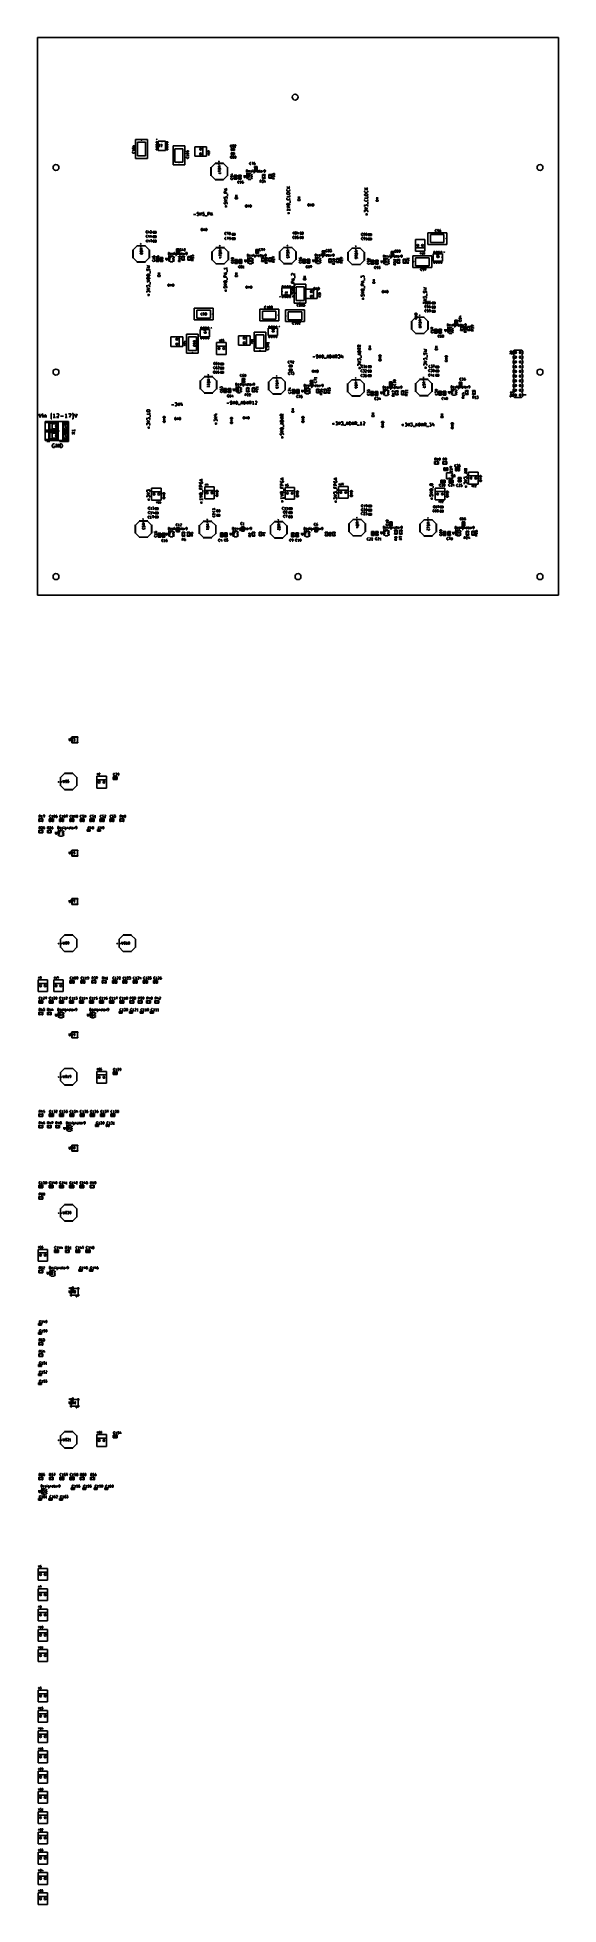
# Model space of a CAD drawing. Header units: millimetres. Extents: x 0 to 280, y -704 to 300.
import ezdxf

# ---------------------------------------------------------------- set-up
doc = ezdxf.new("R2010")
doc.units = ezdxf.units.MM
for name, color, linetype, true_color in [('Edge.Cuts', 254, 'CONTINUOUS', 0xd0d2cd), ('F.Fab', 9, 'CONTINUOUS', 0xafafaf), ('F.Silkscreen', 41, 'CONTINUOUS', 0xf2eda1)]:
    doc.layers.add(name, color=color, linetype=linetype, true_color=true_color)

msp = doc.modelspace()

# ---------------------------------------------------------------- linework, layer by layer
at = {"layer": 'Edge.Cuts', "linetype": 'CONTINUOUS'}
for p, q in [((0, 300), (0, 0)), ((280, 300), (0, 300)), ((280, 0), (280, 300)), ((0, 0), (280, 0))]:
    msp.add_line(p, q, dxfattribs=at)
at = {"layer": 'Edge.Cuts'}
for centre, radius in [((138.45, 267.85), 1.599999), ((10, 230), 1.599999), ((87.68, 239.87), 0.5), ((87.68, 237.33), 0.5), ((270, 230), 1.599999), ((204.39, 188.12), 0.5), ((206.93, 188.12), 0.5), ((147.13, 163.31), 0.5), ((147.13, 160.77), 0.5), ((74.93, 137.62), 0.5), ((74.93, 135.08), 0.5), ((97.57, 132.68), 0.5), ((100.11, 132.68), 0.5), ((111.13, 138.25), 0.5), ((111.13, 135.71), 0.5), ((256.88, 130.53), 0.508), ((259.42, 130.53), 0.508), ((10, 120), 1.599999), ((256.88, 127.99), 0.508), ((256.88, 125.45), 0.508), ((256.88, 122.91), 0.508), ((256.88, 120.37), 0.508), ((259.42, 127.99), 0.508), ((259.42, 125.45), 0.508), ((259.42, 122.91), 0.508), ((259.42, 120.37), 0.508), ((270, 120), 1.599999), ((256.88, 117.83), 0.508), ((256.88, 115.29), 0.508), ((256.88, 112.75), 0.508), ((256.88, 110.21), 0.508), ((259.42, 117.83), 0.508), ((259.42, 115.29), 0.508), ((259.42, 112.75), 0.508), ((259.42, 110.21), 0.508), ((256.88, 107.67), 0.508), ((259.42, 107.67), 0.508), ((10.45, 90.8146), 0.6604), ((10.45, 85.8108), 0.6604), ((232.93, 62.95), 0.5), ((235.47, 62.95), 0.5), ((62.65, 54.33), 0.5), ((65.19, 54.33), 0.5), ((91.23, 55.1), 0.5), ((93.77, 55.1), 0.5), ((134.33, 54.8), 0.5), ((136.87, 54.8), 0.5), ((163.08, 55.3), 0.5), ((165.62, 55.3), 0.5), ((215.01, 54.43), 0.5), ((217.55, 54.43), 0.5), ((10, 10), 1.599999), ((140, 10), 1.599999), ((270, 10), 1.599999), ((33.23, -100.55), 0.5), ((35.77, -100.55), 0.5), ((1.68, -210), 0.5), ((4.22, -210), 0.5), ((10.03, -210), 0.5), ((12.57, -210), 0.5), ((33.23, -259.25), 0.5), ((35.77, -259.25), 0.5), ((1.68, -354.95), 0.5), ((4.22, -354.95), 0.5), ((19.6436, -374.1936), 0.127), ((19.6436, -375.0064), 0.127), ((20.4564, -374.1936), 0.127), ((20.4564, -375.0064), 0.127), ((19.6436, -433.8936), 0.127), ((19.6436, -434.7064), 0.127), ((20.4564, -433.8936), 0.127), ((20.4564, -434.7064), 0.127), ((33.23, -454.55), 0.5), ((35.77, -454.55), 0.5), ((1.68, -526.55), 0.5), ((4.22, -526.55), 0.5), ((1.68, -537.45), 0.5), ((4.22, -537.45), 0.5), ((1.68, -548.35), 0.5), ((4.22, -548.35), 0.5), ((1.68, -559.25), 0.5), ((4.22, -559.25), 0.5), ((1.68, -570.15), 0.5), ((4.22, -570.15), 0.5), ((1.68, -591.95), 0.5), ((4.22, -591.95), 0.5), ((1.68, -602.85), 0.5), ((4.22, -602.85), 0.5), ((1.68, -613.75), 0.5), ((4.22, -613.75), 0.5), ((1.68, -624.65), 0.5), ((4.22, -624.65), 0.5), ((1.68, -635.55), 0.5), ((4.22, -635.55), 0.5), ((1.68, -646.45), 0.5), ((4.22, -646.45), 0.5), ((1.68, -657.35), 0.5), ((4.22, -657.35), 0.5), ((1.68, -668.25), 0.5), ((4.22, -668.25), 0.5), ((1.68, -679.15), 0.5), ((4.22, -679.15), 0.5), ((1.68, -690.05), 0.5), ((4.22, -690.05), 0.5), ((1.68, -700.95), 0.5), ((4.22, -700.95), 0.5)]:
    msp.add_circle(centre, radius, dxfattribs=at)
at = {"layer": 'F.Fab', "linetype": 'CONTINUOUS'}
for p, q in [((52.77, 245.035), (59.07, 245.035)), ((52.77, 234.825), (52.77, 245.035)), ((53.77, 243.58), (58.07, 243.58)), ((53.77, 236.28), (53.77, 243.58)), ((58.07, 243.58), (58.07, 236.28)), ((59.07, 245.035), (59.07, 234.825)), ((63.8012, 243.869), (63.8012, 243.361)), ((64.9188, 243.869), (63.8012, 243.869)), ((63.8012, 243.361), (64.9188, 243.361)), ((63.8012, 242.599), (63.8012, 242.091)), ((64.9188, 242.599), (63.8012, 242.599)), ((63.8012, 242.091), (64.9188, 242.091)), ((63.8012, 241.329), (63.8012, 240.821)), ((64.9188, 241.329), (63.8012, 241.329)), ((63.818673, 245.220118), (64.102911, 245.106423)), ((63.932369, 244.879032), (64.102911, 245.106423)), ((63.955849, 242.423754), (63.955849, 241.453644)), ((63.955849, 241.453644), (64.012915, 241.339513)), ((64.012915, 241.339513), (64.06998, 241.282448)), ((64.06998, 241.282448), (64.184111, 241.225382)), ((64.102911, 245.390661), (64.102911, 245.106423)), ((64.102911, 245.106423), (64.38715, 245.220118)), ((64.102911, 245.106423), (64.273454, 244.879032)), ((64.184111, 241.225382), (64.412372, 241.225382)), ((64.412372, 241.225382), (64.526503, 241.282448)), ((64.526503, 241.282448), (64.583568, 241.339513)), ((64.583568, 241.339513), (64.640633, 241.453644)), ((64.640633, 241.453644), (64.640633, 242.423754)), ((64.9188, 244.1992), (64.9188, 239.2208)), ((66.5952, 244.1992), (64.9188, 244.1992)), ((64.9188, 243.361), (64.9188, 243.869)), ((64.9188, 242.091), (64.9188, 242.599)), ((64.9188, 240.821), (64.9188, 241.329)), ((65.78194, 241.910166), (65.097156, 241.225382)), ((65.097156, 241.225382), (65.839005, 241.225382)), ((65.154221, 242.309624), (65.211286, 242.366689)), ((65.211286, 242.366689), (65.325417, 242.423754)), ((65.325417, 242.423754), (65.610744, 242.423754)), ((65.610744, 242.423754), (65.724874, 242.366689)), ((65.724874, 242.366689), (65.78194, 242.309624)), ((65.78194, 242.309624), (65.839005, 242.195493)), ((65.839005, 242.081362), (65.78194, 241.910166)), ((65.839005, 242.195493), (65.839005, 242.081362)), ((66.923247, 241.910166), (66.238463, 241.225382)), ((66.238463, 241.225382), (66.980312, 241.225382)), ((66.295528, 242.309624), (66.352593, 242.366689)), ((66.352593, 242.366689), (66.466724, 242.423754)), ((66.466724, 242.423754), (66.752051, 242.423754)), ((68.8812, 244.1992), (66.5952, 244.1992)), ((66.752051, 242.423754), (66.866181, 242.366689)), ((66.866181, 242.366689), (66.923247, 242.309624)), ((66.923247, 242.309624), (66.980312, 242.195493)), ((66.980312, 242.081362), (66.923247, 241.910166)), ((66.980312, 242.195493), (66.980312, 242.081362)), ((68.8812, 239.2208), (68.8812, 244.1992)), ((68.8812, 243.869), (68.8812, 243.361)), ((69.9988, 243.869), (68.8812, 243.869)), ((68.8812, 243.361), (69.9988, 243.361)), ((68.8812, 242.599), (68.8812, 242.091)), ((69.9988, 242.599), (68.8812, 242.599)), ((68.8812, 242.091), (69.9988, 242.091)), ((68.8812, 241.329), (68.8812, 240.821)), ((69.9988, 241.329), (68.8812, 241.329)), ((69.9988, 243.361), (69.9988, 243.869)), ((69.9988, 242.091), (69.9988, 242.599)), ((69.9988, 240.821), (69.9988, 241.329)), ((72.88, 241.585), (79.18, 241.585)), ((72.88, 231.375), (72.88, 241.585)), ((79.18, 241.585), (79.18, 231.375)), ((59.07, 234.825), (52.77, 234.825)), ((58.07, 236.28), (53.77, 236.28)), ((63.8012, 240.821), (64.9188, 240.821)), ((63.8012, 240.059), (63.8012, 239.551)), ((64.9188, 240.059), (63.8012, 240.059)), ((63.8012, 239.551), (64.9188, 239.551)), ((64.9188, 239.551), (64.9188, 240.059)), ((64.9188, 239.2208), (68.8812, 239.2208)), ((68.8812, 240.821), (69.9988, 240.821)), ((68.8812, 240.059), (68.8812, 239.551)), ((69.9988, 240.059), (68.8812, 240.059)), ((68.8812, 239.551), (69.9988, 239.551)), ((69.9988, 239.551), (69.9988, 240.059)), ((79.18, 231.375), (72.88, 231.375)), ((73.88, 240.13), (78.18, 240.13)), ((73.88, 232.83), (73.88, 240.13)), ((78.18, 232.83), (73.88, 232.83)), ((78.18, 240.13), (78.18, 232.83)), ((95.5256, 232.158), (93.3666, 229.999)), ((99.8944, 232.158), (95.5256, 232.158)), ((97.272232, 231.87443), (97.499623, 231.703888)), ((97.272232, 231.87443), (97.499623, 231.703888)), ((97.499623, 231.703888), (97.272232, 231.533345)), ((97.499623, 231.703888), (97.272232, 231.533345)), ((97.613318, 231.988126), (97.499623, 231.703888)), ((97.613318, 231.988126), (97.499623, 231.703888)), ((97.783861, 231.703888), (97.499623, 231.703888)), ((97.499623, 231.703888), (97.613318, 231.419649)), ((97.783861, 231.703888), (97.499623, 231.703888)), ((97.499623, 231.703888), (97.613318, 231.419649)), ((102.0534, 229.999), (99.8944, 232.158)), ((104.1818, 239.2001), (104.1818, 240.1501)), ((104.1818, 240.1501), (104.6819, 240.1501)), ((104.6819, 239.2001), (104.1818, 239.2001)), ((104.1818, 236.9501), (104.1818, 237.9001)), ((104.1818, 237.9001), (104.6819, 237.9001)), ((104.6819, 236.9501), (104.1818, 236.9501)), ((104.664, 240.102), (105.376, 240.102)), ((104.664, 239.251), (105.376, 239.251)), ((104.664, 237.852), (105.376, 237.852)), ((104.664, 237.001), (105.376, 237.001)), ((104.6819, 240.1501), (104.6819, 239.2001)), ((104.6819, 237.9001), (104.6819, 236.9501)), ((105.3502, 239.2001), (105.3502, 240.1501)), ((105.3502, 240.1501), (105.8503, 240.1501)), ((105.8503, 239.2001), (105.3502, 239.2001)), ((105.3502, 236.9501), (105.3502, 237.9001)), ((105.3502, 237.9001), (105.8503, 237.9001)), ((105.8503, 236.9501), (105.3502, 236.9501)), ((105.8503, 240.1501), (105.8503, 239.2001)), ((105.8503, 237.9001), (105.8503, 236.9501)), ((93.3666, 229.999), (93.3666, 225.681)), ((93.3666, 225.681), (95.5256, 223.522)), ((95.5256, 223.522), (99.8944, 223.522)), ((98.59495, 229.243386), (97.054186, 229.243386)), ((98.589404, 229.247344), (97.054518, 229.247344)), ((97.281909, 230.668535), (97.225061, 230.55484)), ((97.225061, 230.55484), (97.225061, 230.327449)), ((97.225061, 230.327449), (97.281909, 230.213754)), ((97.281909, 229.58843), (97.225061, 229.417887)), ((97.225061, 229.417887), (97.225061, 229.133649)), ((97.225061, 229.133649), (97.281909, 229.019954)), ((97.225061, 227.769307), (97.225061, 228.451478)), ((97.225061, 228.110392), (98.418861, 228.110392)), ((98.418861, 226.575507), (97.225061, 227.087136)), ((97.282448, 230.670019), (97.225382, 230.555889)), ((97.225382, 230.555889), (97.225382, 230.327627)), ((97.225382, 230.327627), (97.282448, 230.213497)), ((97.282448, 229.585778), (97.225382, 229.414582)), ((97.225382, 229.414582), (97.225382, 229.129256)), ((97.225382, 229.129256), (97.282448, 229.015125)), ((97.225382, 227.759687), (97.225382, 228.444471)), ((97.225382, 228.102079), (98.423754, 228.102079)), ((98.423754, 226.561315), (97.225382, 227.074903)), ((97.338756, 230.725383), (97.281909, 230.668535)), ((97.281909, 230.213754), (97.338756, 230.156907)), ((97.281909, 229.019954), (97.338756, 228.963106)), ((97.339513, 230.727085), (97.282448, 230.670019)), ((97.282448, 230.213497), (97.339513, 230.156431)), ((97.282448, 229.015125), (97.339513, 228.95806)), ((97.452451, 230.78223), (97.338756, 230.725383)), ((97.338756, 230.156907), (97.452451, 230.100059)), ((97.338756, 228.963106), (97.452451, 228.906259)), ((97.453644, 230.78415), (97.339513, 230.727085)), ((97.339513, 230.156431), (97.453644, 230.099366)), ((97.339513, 228.95806), (97.453644, 228.900994)), ((98.418861, 230.78223), (97.452451, 230.78223)), ((97.452451, 230.100059), (98.418861, 230.100059)), ((97.452451, 228.906259), (97.566147, 228.906259)), ((98.423754, 230.78415), (97.453644, 230.78415)), ((97.453644, 230.099366), (98.423754, 230.099366)), ((97.453644, 228.900994), (97.567774, 228.900994)), ((97.566147, 228.906259), (97.679842, 228.963106)), ((97.567774, 228.900994), (97.681905, 228.95806)), ((97.679842, 228.963106), (97.736689, 229.019954)), ((97.681905, 228.95806), (97.73897, 229.015125)), ((97.736689, 229.019954), (97.793537, 229.133649)), ((97.73897, 229.015125), (97.796036, 229.129256)), ((97.793537, 229.133649), (97.850385, 229.36104)), ((97.796036, 229.129256), (97.853101, 229.357517)), ((97.850385, 229.36104), (97.907232, 229.474735)), ((97.853101, 229.357517), (97.910166, 229.471648)), ((97.907232, 229.474735), (97.96408, 229.531582)), ((97.910166, 229.471648), (97.967232, 229.528713)), ((97.96408, 229.531582), (98.077775, 229.58843)), ((97.967232, 229.528713), (98.081362, 229.585778)), ((98.077775, 229.58843), (98.19147, 229.58843)), ((98.134623, 228.337783), (98.077775, 228.451478)), ((98.081362, 229.585778), (98.195493, 229.585778)), ((98.138428, 228.330341), (98.081362, 228.444471)), ((98.248318, 228.224088), (98.134623, 228.337783)), ((98.252558, 228.21621), (98.138428, 228.330341)), ((98.19147, 229.58843), (98.305166, 229.531582)), ((98.195493, 229.585778), (98.309624, 229.528713)), ((98.418861, 228.110392), (98.248318, 228.224088)), ((98.423754, 228.102079), (98.252558, 228.21621)), ((98.305166, 229.531582), (98.362013, 229.474735)), ((98.309624, 229.528713), (98.366689, 229.471648)), ((98.362013, 229.474735), (98.418861, 229.36104)), ((98.418861, 229.076801), (98.362013, 228.906259)), ((98.366689, 229.471648), (98.423754, 229.357517)), ((98.423754, 229.07219), (98.366689, 228.900994)), ((98.418861, 229.36104), (98.418861, 229.076801)), ((98.418861, 227.371374), (98.418861, 226.575507)), ((98.423754, 229.357517), (98.423754, 229.07219)), ((98.423754, 227.36023), (98.423754, 226.561315)), ((99.8944, 223.522), (102.0534, 225.681)), ((102.0534, 225.681), (102.0534, 229.999)), ((105.6538, 225.1956), (105.6538, 225.9457)), ((105.6538, 225.9457), (107.1039, 225.9457)), ((107.1039, 225.1956), (105.6538, 225.1956)), ((105.6538, 223.7478), (105.6538, 224.4979)), ((105.6538, 224.4979), (107.1039, 224.4979)), ((107.1039, 223.7478), (105.6538, 223.7478)), ((105.72, 224.459), (105.72, 225.221)), ((107.04, 224.484), (107.04, 225.221)), ((107.1039, 225.9457), (107.1039, 225.1956)), ((107.1039, 224.4979), (107.1039, 223.7478)), ((107.9538, 225.1956), (107.9538, 225.9457)), ((107.9538, 225.9457), (109.4039, 225.9457)), ((109.4039, 225.1956), (107.9538, 225.1956)), ((107.9538, 223.7478), (107.9538, 224.4979)), ((107.9538, 224.4979), (109.4039, 224.4979)), ((109.4039, 223.7478), (107.9538, 223.7478)), ((108.02, 224.459), (108.02, 225.221)), ((109.34, 224.484), (109.34, 225.221)), ((109.4039, 225.9457), (109.4039, 225.1956)), ((109.4039, 224.4979), (109.4039, 223.7478)), ((111.035849, 225.863754), (111.035849, 224.893644)), ((111.035849, 224.893644), (111.092915, 224.779513)), ((111.092915, 224.779513), (111.14998, 224.722448)), ((111.14998, 224.722448), (111.264111, 224.665382)), ((111.264111, 224.665382), (111.492372, 224.665382)), ((111.492372, 224.665382), (111.606503, 224.722448)), ((111.606503, 224.722448), (111.663568, 224.779513)), ((111.663568, 224.779513), (111.720633, 224.893644)), ((111.720633, 224.893644), (111.720633, 225.863754)), ((112.348352, 225.578428), (112.234221, 225.521362)), ((112.919005, 224.665382), (112.234221, 224.665382)), ((112.462482, 225.692558), (112.348352, 225.578428)), ((112.576613, 225.863754), (112.462482, 225.692558)), ((112.5322, 226.3184), (113.1418, 226.3184)), ((112.5322, 225.912), (112.5322, 226.3184)), ((112.5322, 225.912), (113.1418, 225.912)), ((112.5322, 225.3532), (113.1418, 225.3532)), ((112.5322, 224.9722), (112.5322, 225.3532)), ((112.5322, 224.9722), (113.1418, 224.9722)), ((112.5322, 224.4134), (113.1418, 224.4134)), ((112.5322, 224.007), (112.5322, 224.4134)), ((112.5322, 224.007), (113.1418, 224.007)), ((112.576613, 224.665382), (112.576613, 225.863754)), ((113.1418, 226.3184), (113.1418, 226.5724)), ((113.1418, 226.3184), (113.1672, 226.3184)), ((113.1418, 225.912), (113.1672, 225.912)), ((113.1418, 225.3532), (113.1418, 225.912)), ((113.1418, 225.3532), (113.1672, 225.3532)), ((113.1418, 224.9722), (113.1672, 224.9722)), ((113.1418, 224.4134), (113.1418, 224.9722)), ((113.1418, 224.4134), (113.1672, 224.4134)), ((113.1418, 224.007), (113.1672, 224.007)), ((113.1418, 223.753), (113.1418, 224.007)), ((113.218, 226.6486), (114.7166, 226.6486)), ((113.218, 223.6768), (114.7166, 223.6768)), ((113.318463, 225.863754), (114.117377, 225.863754)), ((114.117377, 225.863754), (113.603789, 224.665382)), ((114.7674, 226.3184), (114.7928, 226.3184)), ((114.7674, 225.912), (114.7928, 225.912)), ((114.7674, 225.3532), (114.7928, 225.3532)), ((114.7674, 224.9722), (114.7928, 224.9722)), ((114.7674, 224.4134), (114.7928, 224.4134)), ((114.7674, 224.007), (114.7928, 224.007)), ((114.7928, 226.3184), (114.7928, 226.5724)), ((114.7928, 226.3184), (115.4024, 226.3184)), ((114.7928, 225.912), (115.4024, 225.912)), ((114.7928, 225.3532), (114.7928, 225.912)), ((114.7928, 225.3532), (115.4024, 225.3532)), ((114.7928, 224.9722), (115.4024, 224.9722)), ((114.7928, 224.4134), (114.7928, 224.9722)), ((114.7928, 224.4134), (115.4024, 224.4134)), ((114.7928, 224.007), (115.4024, 224.007)), ((114.7928, 223.753), (114.7928, 224.007)), ((115.4024, 225.912), (115.4024, 226.3184)), ((115.4024, 224.9722), (115.4024, 225.3532)), ((115.4024, 224.007), (115.4024, 224.4134)), ((116.7038, 229.8256), (116.7038, 230.5757)), ((116.7038, 230.5757), (118.1539, 230.5757)), ((118.1539, 229.8256), (116.7038, 229.8256)), ((116.7038, 228.3778), (116.7038, 229.1279)), ((116.7038, 229.1279), (118.1539, 229.1279)), ((118.1539, 228.3778), (116.7038, 228.3778)), ((116.77, 229.089), (116.77, 229.851)), ((118.09, 229.114), (118.09, 229.851)), ((118.1539, 230.5757), (118.1539, 229.8256)), ((118.1539, 229.1279), (118.1539, 228.3778)), ((120.9088, 225.8858), (120.9088, 226.2414)), ((120.9088, 226.2414), (122.3312, 226.2414)), ((122.3312, 225.8858), (120.9088, 225.8858)), ((120.9088, 224.1586), (120.9088, 224.5142)), ((120.9088, 224.5142), (122.3312, 224.5142)), ((122.3312, 224.1586), (120.9088, 224.1586)), ((120.985, 224.4888), (120.985, 225.9112)), ((122.255, 224.4888), (122.255, 225.9112)), ((122.3312, 226.2414), (122.3312, 225.8858)), ((122.3312, 224.5142), (122.3312, 224.1586)), ((124.2688, 225.9758), (124.2688, 226.3314)), ((124.2688, 226.3314), (125.6912, 226.3314)), ((125.6912, 225.9758), (124.2688, 225.9758)), ((124.2688, 224.2486), (124.2688, 224.6042)), ((124.2688, 224.6042), (125.6912, 224.6042)), ((125.6912, 224.2486), (124.2688, 224.2486)), ((124.345, 226.0012), (124.345, 224.5788)), ((125.615, 226.0012), (125.615, 224.5788)), ((125.6912, 226.3314), (125.6912, 225.9758)), ((125.6912, 224.6042), (125.6912, 224.2486)), ((100.306657, 218.169712), (101.942417, 218.714965)), ((101.942417, 217.624458), (100.306657, 218.169712)), ((100.306657, 216.845525), (100.38455, 217.001312)), ((100.306657, 216.222378), (100.306657, 216.845525)), ((101.942417, 216.222378), (100.306657, 216.222378)), ((100.306657, 214.197152), (100.306657, 213.418218)), ((100.306657, 213.418218), (101.08559, 213.340325)), ((101.942417, 212.327712), (100.306657, 212.872965)), ((100.306657, 211.782458), (101.942417, 212.327712)), ((100.306657, 211.237205), (100.306657, 210.458271)), ((100.38455, 217.001312), (100.462444, 217.079205)), ((100.462444, 217.079205), (100.61823, 217.157098)), ((100.61823, 217.157098), (100.85191, 217.157098)), ((100.85191, 217.157098), (101.007697, 217.079205)), ((100.929804, 213.963472), (101.007697, 214.119258)), ((100.929804, 213.574005), (100.929804, 213.963472)), ((101.007697, 213.418218), (100.929804, 213.574005)), ((100.929804, 211.003525), (101.007697, 211.159311)), ((100.929804, 210.614058), (100.929804, 211.003525)), ((101.007697, 217.079205), (101.08559, 217.001312)), ((101.007697, 214.119258), (101.08559, 214.197152)), ((101.08559, 213.340325), (101.007697, 213.418218)), ((101.007697, 211.159311), (101.08559, 211.237205)), ((101.08559, 217.001312), (101.163484, 216.845525)), ((101.08559, 214.197152), (101.241377, 214.275045)), ((101.08559, 211.237205), (101.241377, 211.315098)), ((101.163484, 216.845525), (101.163484, 216.222378)), ((101.241377, 214.275045), (101.630844, 214.275045)), ((101.241377, 211.315098), (101.630844, 211.315098)), ((101.475057, 217.780245), (101.475057, 218.559178)), ((101.630844, 214.275045), (101.78663, 214.197152)), ((101.630844, 211.315098), (101.78663, 211.237205)), ((101.78663, 214.197152), (101.864524, 214.119258)), ((101.864524, 213.418218), (101.78663, 213.340325)), ((101.78663, 211.237205), (101.864524, 211.159311)), ((101.864524, 214.119258), (101.942417, 213.963472)), ((101.942417, 213.574005), (101.864524, 213.418218)), ((101.864524, 211.159311), (101.942417, 211.003525)), ((101.942417, 213.963472), (101.942417, 213.574005)), ((101.942417, 211.003525), (101.942417, 210.614058)), ((102.098204, 214.586619), (102.098204, 215.832912)), ((106.301544, 214.313388), (107.497544, 214.996817)), ((107.497544, 214.996817), (106.301544, 214.996817)), ((107.497544, 214.313388), (106.301544, 214.313388)), ((106.301544, 213.231293), (106.301544, 213.800817)), ((107.497544, 213.231293), (106.301544, 213.231293)), ((106.871068, 213.231293), (106.871068, 213.62996)), ((107.497544, 213.800817), (107.497544, 213.231293)), ((133.956657, 219.866458), (134.891377, 218.931738)), ((135.592417, 218.931738), (133.956657, 218.931738)), ((133.956657, 217.919125), (134.03455, 218.152805)), ((133.956657, 217.763338), (133.956657, 217.919125)), ((134.03455, 217.529658), (133.956657, 217.763338)), ((133.956657, 216.205472), (134.03455, 216.361259)), ((133.956657, 215.893899), (133.956657, 216.205472)), ((134.03455, 215.738112), (133.956657, 215.893899)), ((135.592417, 214.258138), (133.956657, 214.258138)), ((133.956657, 213.245525), (134.03455, 213.479205)), ((133.956657, 213.089738), (133.956657, 213.245525)), ((134.03455, 212.856058), (133.956657, 213.089738)), ((134.03455, 218.152805), (134.112444, 218.230698)), ((134.190337, 217.373872), (134.03455, 217.529658)), ((134.03455, 216.361259), (134.190337, 216.517045)), ((134.190337, 215.582325), (134.03455, 215.738112)), ((134.03455, 213.479205), (134.112444, 213.557098)), ((134.190337, 212.700272), (134.03455, 212.856058)), ((134.346124, 217.295978), (134.190337, 217.373872)), ((134.190337, 216.517045), (134.50191, 216.594939)), ((134.50191, 215.504432), (134.190337, 215.582325)), ((134.346124, 212.622378), (134.190337, 212.700272)), ((134.657697, 217.218085), (134.346124, 217.295978)), ((134.657697, 212.544485), (134.346124, 212.622378)), ((134.50191, 216.594939), (135.047164, 216.594939)), ((135.047164, 215.504432), (134.50191, 215.504432)), ((135.592417, 219.866458), (134.657697, 219.165418)), ((134.891377, 217.218085), (134.657697, 217.218085)), ((134.891377, 212.544485), (134.657697, 212.544485)), ((135.20295, 217.295978), (134.891377, 217.218085)), ((135.20295, 212.622378), (134.891377, 212.544485)), ((135.047164, 216.594939), (135.358737, 216.517045)), ((135.358737, 215.582325), (135.047164, 215.504432)), ((135.358737, 217.373872), (135.20295, 217.295978)), ((135.358737, 212.700272), (135.20295, 212.622378)), ((135.514524, 217.529658), (135.358737, 217.373872)), ((135.358737, 216.517045), (135.514524, 216.361259)), ((135.514524, 215.738112), (135.358737, 215.582325)), ((135.514524, 212.856058), (135.358737, 212.700272)), ((135.43663, 218.230698), (135.514524, 218.152805)), ((135.43663, 213.557098), (135.514524, 213.479205)), ((135.514524, 218.152805), (135.592417, 217.919125)), ((135.592417, 217.763338), (135.514524, 217.529658)), ((135.514524, 216.361259), (135.592417, 216.205472)), ((135.592417, 215.893899), (135.514524, 215.738112)), ((135.514524, 213.479205), (135.592417, 213.245525)), ((135.592417, 213.089738), (135.514524, 212.856058)), ((135.592417, 217.919125), (135.592417, 217.763338)), ((135.592417, 216.205472), (135.592417, 215.893899)), ((135.592417, 215.037072), (135.592417, 214.258138)), ((135.592417, 213.245525), (135.592417, 213.089738)), ((135.748204, 210.986619), (135.748204, 212.232912)), ((139.951544, 213.363388), (141.147544, 214.046817)), ((141.147544, 214.046817), (139.951544, 214.046817)), ((141.147544, 213.363388), (139.951544, 213.363388)), ((139.951544, 212.281293), (139.951544, 212.850817)), ((141.147544, 212.281293), (139.951544, 212.281293)), ((140.521068, 212.281293), (140.521068, 212.67996)), ((141.147544, 212.850817), (141.147544, 212.281293)), ((175.806657, 219.166458), (176.741377, 218.231738)), ((177.442417, 218.231738), (175.806657, 218.231738)), ((175.806657, 217.219125), (175.88455, 217.452805)), ((175.806657, 217.063338), (175.806657, 217.219125)), ((175.88455, 216.829658), (175.806657, 217.063338)), ((175.806657, 215.505472), (175.88455, 215.661259)), ((175.806657, 215.193899), (175.806657, 215.505472)), ((175.88455, 215.038112), (175.806657, 215.193899)), ((177.442417, 213.558138), (175.806657, 213.558138)), ((175.806657, 212.545525), (175.88455, 212.779205)), ((175.806657, 212.389738), (175.806657, 212.545525)), ((175.88455, 212.156058), (175.806657, 212.389738)), ((175.88455, 217.452805), (175.962444, 217.530698)), ((176.040337, 216.673872), (175.88455, 216.829658)), ((175.88455, 215.661259), (176.040337, 215.817045)), ((176.040337, 214.882325), (175.88455, 215.038112)), ((175.88455, 212.779205), (175.962444, 212.857098)), ((176.040337, 212.000272), (175.88455, 212.156058)), ((176.196124, 216.595978), (176.040337, 216.673872)), ((176.040337, 215.817045), (176.35191, 215.894939)), ((176.35191, 214.804432), (176.040337, 214.882325)), ((176.196124, 211.922378), (176.040337, 212.000272)), ((176.507697, 216.518085), (176.196124, 216.595978)), ((176.507697, 211.844485), (176.196124, 211.922378)), ((176.35191, 215.894939), (176.897164, 215.894939)), ((176.897164, 214.804432), (176.35191, 214.804432)), ((177.442417, 219.166458), (176.507697, 218.465418)), ((176.741377, 216.518085), (176.507697, 216.518085)), ((176.741377, 211.844485), (176.507697, 211.844485)), ((177.05295, 216.595978), (176.741377, 216.518085)), ((177.05295, 211.922378), (176.741377, 211.844485)), ((176.897164, 215.894939), (177.208737, 215.817045)), ((177.208737, 214.882325), (176.897164, 214.804432)), ((177.208737, 216.673872), (177.05295, 216.595978)), ((177.208737, 212.000272), (177.05295, 211.922378)), ((177.364524, 216.829658), (177.208737, 216.673872)), ((177.208737, 215.817045), (177.364524, 215.661259)), ((177.364524, 215.038112), (177.208737, 214.882325)), ((177.364524, 212.156058), (177.208737, 212.000272)), ((177.28663, 217.530698), (177.364524, 217.452805)), ((177.28663, 212.857098), (177.364524, 212.779205)), ((177.364524, 217.452805), (177.442417, 217.219125)), ((177.442417, 217.063338), (177.364524, 216.829658)), ((177.364524, 215.661259), (177.442417, 215.505472)), ((177.442417, 215.193899), (177.364524, 215.038112)), ((177.364524, 212.779205), (177.442417, 212.545525)), ((177.442417, 212.389738), (177.364524, 212.156058)), ((177.442417, 217.219125), (177.442417, 217.063338)), ((177.442417, 215.505472), (177.442417, 215.193899)), ((177.442417, 214.337072), (177.442417, 213.558138)), ((177.442417, 212.545525), (177.442417, 212.389738)), ((177.598204, 210.286619), (177.598204, 211.532912)), ((181.951544, 213.013388), (183.147544, 213.696817)), ((183.147544, 213.696817), (181.951544, 213.696817)), ((183.147544, 213.013388), (181.951544, 213.013388)), ((181.951544, 211.931293), (181.951544, 212.500817)), ((183.147544, 211.931293), (181.951544, 211.931293)), ((182.521068, 211.931293), (182.521068, 212.32996)), ((183.147544, 212.500817), (183.147544, 211.931293)), ((83.818714, 204.81689), (85.065008, 204.81689)), ((85.843941, 205.829503), (85.766048, 205.05057)), ((85.766048, 205.05057), (85.843941, 205.128463)), ((85.843941, 204.271637), (85.766048, 204.34953)), ((86.622875, 205.829503), (85.843941, 205.829503)), ((85.843941, 205.128463), (85.999728, 205.206357)), ((85.999728, 204.193743), (85.843941, 204.271637)), ((85.999728, 205.206357), (86.389195, 205.206357)), ((86.389195, 204.193743), (85.999728, 204.193743)), ((86.389195, 205.206357), (86.544981, 205.128463)), ((86.544981, 204.271637), (86.389195, 204.193743)), ((86.544981, 205.128463), (86.622875, 205.05057)), ((86.622875, 204.34953), (86.544981, 204.271637)), ((86.622875, 205.05057), (86.700768, 204.894783)), ((86.700768, 204.505317), (86.622875, 204.34953)), ((86.700768, 204.894783), (86.700768, 204.505317)), ((87.168128, 205.829503), (87.713382, 204.193743)), ((87.713382, 204.193743), (88.258635, 205.829503)), ((88.803888, 205.829503), (88.725995, 205.05057)), ((88.725995, 205.05057), (88.803888, 205.128463)), ((88.803888, 204.271637), (88.725995, 204.34953)), ((89.582822, 205.829503), (88.803888, 205.829503)), ((88.803888, 205.128463), (88.959675, 205.206357)), ((88.959675, 204.193743), (88.803888, 204.271637)), ((88.959675, 205.206357), (89.349142, 205.206357)), ((89.349142, 204.193743), (88.959675, 204.193743)), ((89.349142, 205.206357), (89.504928, 205.128463)), ((89.504928, 204.271637), (89.349142, 204.193743)), ((89.504928, 205.128463), (89.582822, 205.05057)), ((89.582822, 204.34953), (89.504928, 204.271637)), ((89.582822, 205.05057), (89.660715, 204.894783)), ((89.660715, 204.505317), (89.582822, 204.34953)), ((89.660715, 204.894783), (89.660715, 204.505317)), ((89.972289, 204.037957), (91.218582, 204.037957)), ((91.608048, 204.193743), (91.608048, 205.829503)), ((91.608048, 205.829503), (92.231195, 205.829503)), ((92.231195, 204.972677), (91.608048, 204.972677)), ((92.231195, 205.829503), (92.386982, 205.75161)), ((92.386982, 205.05057), (92.231195, 204.972677)), ((92.386982, 205.75161), (92.464875, 205.673717)), ((92.464875, 205.128463), (92.386982, 205.05057)), ((92.464875, 205.673717), (92.542768, 205.51793)), ((92.542768, 205.28425), (92.464875, 205.128463)), ((92.542768, 205.51793), (92.542768, 205.28425)), ((93.010128, 204.193743), (93.555382, 205.829503)), ((93.165915, 204.661103), (93.944848, 204.661103)), ((93.555382, 205.829503), (94.100635, 204.193743)), ((100.306657, 210.458271), (101.08559, 210.380378)), ((101.942417, 209.056191), (100.696124, 209.056191)), ((101.007697, 210.458271), (100.929804, 210.614058)), ((101.08559, 210.380378), (101.007697, 210.458271)), ((101.31927, 208.433044), (101.31927, 209.679338)), ((101.864524, 210.458271), (101.78663, 210.380378)), ((101.942417, 210.614058), (101.864524, 210.458271)), ((111.821388, 209.613693), (111.764436, 209.385884)), ((111.764436, 209.385884), (111.764436, 209.215027)), ((111.764436, 209.215027), (111.821388, 208.987217)), ((111.878341, 209.727598), (111.821388, 209.613693)), ((111.821388, 208.987217), (111.878341, 208.873312)), ((111.992246, 209.841503), (111.878341, 209.727598)), ((111.878341, 208.873312), (111.992246, 208.759408)), ((112.163103, 209.898455), (111.992246, 209.841503)), ((111.992246, 208.759408), (112.163103, 208.702455)), ((112.33396, 209.898455), (112.163103, 209.898455)), ((112.163103, 208.702455), (112.277007, 208.702455)), ((112.504817, 209.215027), (112.277007, 209.215027)), ((112.277007, 208.702455), (112.447865, 208.759408)), ((112.447865, 209.841503), (112.33396, 209.898455)), ((112.447865, 208.759408), (112.504817, 208.81636)), ((112.504817, 208.81636), (112.504817, 209.215027)), ((113.017388, 208.702455), (113.017388, 209.898455)), ((113.017388, 209.898455), (113.700817, 208.702455)), ((113.700817, 208.702455), (113.700817, 209.898455)), ((114.27034, 208.702455), (114.27034, 209.898455)), ((114.27034, 209.898455), (114.555102, 209.898455)), ((114.555102, 208.702455), (114.27034, 208.702455)), ((114.555102, 209.898455), (114.725959, 209.841503)), ((114.725959, 208.759408), (114.555102, 208.702455)), ((114.725959, 209.841503), (114.839864, 209.727598)), ((114.839864, 208.873312), (114.725959, 208.759408)), ((114.839864, 209.727598), (114.896817, 209.613693)), ((114.896817, 208.987217), (114.839864, 208.873312)), ((114.896817, 209.613693), (114.953769, 209.385884)), ((114.953769, 209.215027), (114.896817, 208.987217)), ((114.953769, 209.385884), (114.953769, 209.215027)), ((133.956657, 210.363472), (134.03455, 210.519258)), ((133.956657, 210.051898), (133.956657, 210.363472)), ((134.03455, 209.896112), (133.956657, 210.051898)), ((135.592417, 208.727712), (133.956657, 209.272965)), ((133.956657, 208.182458), (135.592417, 208.727712)), ((135.592417, 207.247738), (133.956657, 207.247738)), ((133.956657, 207.247738), (134.190337, 207.091951)), ((134.03455, 210.519258), (134.112444, 210.597152)), ((134.112444, 209.818218), (134.03455, 209.896112)), ((134.112444, 210.597152), (134.26823, 210.675045)), ((134.26823, 209.740325), (134.112444, 209.818218)), ((134.190337, 207.091951), (134.346124, 206.936165)), ((134.26823, 210.675045), (134.346124, 210.675045)), ((134.346124, 209.740325), (134.26823, 209.740325)), ((134.346124, 210.675045), (134.50191, 210.597152)), ((134.50191, 209.818218), (134.346124, 209.740325)), ((134.346124, 206.936165), (134.424017, 206.780378)), ((135.592417, 205.456191), (134.346124, 205.456191)), ((134.50191, 210.597152), (134.579804, 210.519258)), ((134.579804, 209.896112), (134.50191, 209.818218)), ((134.579804, 210.519258), (134.657697, 210.363472)), ((134.657697, 210.051898), (134.579804, 209.896112)), ((134.73559, 210.519258), (134.657697, 210.363472)), ((134.657697, 210.363472), (134.657697, 210.051898)), ((134.657697, 210.051898), (134.73559, 209.896112)), ((134.813484, 210.597152), (134.73559, 210.519258)), ((134.73559, 209.896112), (134.813484, 209.818218)), ((134.96927, 210.675045), (134.813484, 210.597152)), ((134.813484, 209.818218), (134.96927, 209.740325)), ((135.280844, 210.675045), (134.96927, 210.675045)), ((134.96927, 209.740325), (135.280844, 209.740325)), ((134.96927, 204.833044), (134.96927, 206.079338)), ((135.43663, 210.597152), (135.280844, 210.675045)), ((135.280844, 209.740325), (135.43663, 209.818218)), ((135.514524, 210.519258), (135.43663, 210.597152)), ((135.43663, 209.818218), (135.514524, 209.896112)), ((135.592417, 210.363472), (135.514524, 210.519258)), ((135.514524, 209.896112), (135.592417, 210.051898)), ((135.592417, 210.051898), (135.592417, 210.363472)), ((135.592417, 207.715098), (135.592417, 206.780378)), ((145.371388, 210.163693), (145.314436, 209.935884)), ((145.314436, 209.935884), (145.314436, 209.765027)), ((145.314436, 209.765027), (145.371388, 209.537217)), ((145.428341, 210.277598), (145.371388, 210.163693)), ((145.371388, 209.537217), (145.428341, 209.423312)), ((145.542246, 210.391503), (145.428341, 210.277598)), ((145.428341, 209.423312), (145.542246, 209.309408)), ((145.713103, 210.448455), (145.542246, 210.391503)), ((145.542246, 209.309408), (145.713103, 209.252455)), ((145.88396, 210.448455), (145.713103, 210.448455)), ((145.713103, 209.252455), (145.827007, 209.252455)), ((146.054817, 209.765027), (145.827007, 209.765027)), ((145.827007, 209.252455), (145.997865, 209.309408)), ((145.997865, 210.391503), (145.88396, 210.448455)), ((145.997865, 209.309408), (146.054817, 209.36636)), ((146.054817, 209.36636), (146.054817, 209.765027)), ((146.567388, 209.252455), (146.567388, 210.448455)), ((146.567388, 210.448455), (147.250817, 209.252455)), ((147.250817, 209.252455), (147.250817, 210.448455)), ((147.82034, 209.252455), (147.82034, 210.448455)), ((147.82034, 210.448455), (148.105102, 210.448455)), ((148.105102, 209.252455), (147.82034, 209.252455)), ((148.105102, 210.448455), (148.275959, 210.391503)), ((148.275959, 209.309408), (148.105102, 209.252455)), ((148.275959, 210.391503), (148.389864, 210.277598)), ((148.389864, 209.423312), (148.275959, 209.309408)), ((148.389864, 210.277598), (148.446817, 210.163693)), ((148.446817, 209.537217), (148.389864, 209.423312)), ((148.446817, 210.163693), (148.503769, 209.935884)), ((148.503769, 209.765027), (148.446817, 209.537217)), ((148.503769, 209.935884), (148.503769, 209.765027)), ((175.806657, 208.962432), (175.806657, 209.975045)), ((175.806657, 209.975045), (176.429804, 209.429792)), ((177.442417, 208.027712), (175.806657, 208.572965)), ((175.806657, 207.482458), (177.442417, 208.027712)), ((175.806657, 206.002485), (175.806657, 207.015098)), ((175.806657, 207.015098), (176.429804, 206.469845)), ((177.442417, 204.756191), (176.196124, 204.756191)), ((176.429804, 209.663472), (176.507697, 209.819258)), ((176.429804, 209.429792), (176.429804, 209.663472)), ((176.429804, 206.703525), (176.507697, 206.859311)), ((176.429804, 206.469845), (176.429804, 206.703525)), ((176.507697, 209.819258), (176.58559, 209.897152)), ((176.507697, 206.859311), (176.58559, 206.937205)), ((176.58559, 209.897152), (176.741377, 209.975045)), ((176.58559, 206.937205), (176.741377, 207.015098)), ((176.741377, 209.975045), (177.130844, 209.975045)), ((176.741377, 207.015098), (177.130844, 207.015098)), ((176.81927, 204.133044), (176.81927, 205.379338)), ((177.130844, 209.975045), (177.28663, 209.897152)), ((177.130844, 207.015098), (177.28663, 206.937205)), ((177.28663, 209.897152), (177.364524, 209.819258)), ((177.364524, 209.040325), (177.28663, 208.962432)), ((177.28663, 206.937205), (177.364524, 206.859311)), ((177.364524, 206.080378), (177.28663, 206.002485)), ((177.364524, 209.819258), (177.442417, 209.663472)), ((177.442417, 209.196112), (177.364524, 209.040325)), ((177.364524, 206.859311), (177.442417, 206.703525)), ((177.442417, 206.236165), (177.364524, 206.080378)), ((177.442417, 209.663472), (177.442417, 209.196112)), ((177.442417, 206.703525), (177.442417, 206.236165)), ((62.1518, 194.6501), (62.1518, 195.6001)), ((62.1518, 195.6001), (62.6519, 195.6001)), ((62.6519, 194.6501), (62.1518, 194.6501)), ((62.1518, 192.3001), (62.1518, 193.2501)), ((62.1518, 193.2501), (62.6519, 193.2501)), ((62.6519, 192.3001), (62.1518, 192.3001)), ((62.1818, 189.9001), (62.1818, 190.8501)), ((62.1818, 190.8501), (62.6819, 190.8501)), ((62.634, 195.552), (63.346, 195.552)), ((62.634, 194.701), (63.346, 194.701)), ((62.634, 193.202), (63.346, 193.202)), ((62.634, 192.351), (63.346, 192.351)), ((62.6519, 195.6001), (62.6519, 194.6501)), ((62.6519, 193.2501), (62.6519, 192.3001)), ((62.664, 190.802), (63.376, 190.802)), ((62.6819, 190.8501), (62.6819, 189.9001)), ((63.3202, 194.6501), (63.3202, 195.6001)), ((63.3202, 195.6001), (63.8203, 195.6001)), ((63.8203, 194.6501), (63.3202, 194.6501)), ((63.3202, 192.3001), (63.3202, 193.2501)), ((63.3202, 193.2501), (63.8203, 193.2501)), ((63.8203, 192.3001), (63.3202, 192.3001)), ((63.3502, 189.9001), (63.3502, 190.8501)), ((63.3502, 190.8501), (63.8503, 190.8501)), ((63.8203, 195.6001), (63.8203, 194.6501)), ((63.8203, 193.2501), (63.8203, 192.3001)), ((63.8503, 190.8501), (63.8503, 189.9001)), ((88.003182, 196.913013), (87.94623, 196.685204)), ((87.94623, 196.685204), (87.94623, 196.514347)), ((87.94623, 196.514347), (88.003182, 196.286537)), ((88.060135, 197.026918), (88.003182, 196.913013)), ((88.003182, 196.286537), (88.060135, 196.172632)), ((88.17404, 197.140823), (88.060135, 197.026918)), ((88.060135, 196.172632), (88.17404, 196.058728)), ((88.344897, 197.197775), (88.17404, 197.140823)), ((88.17404, 196.058728), (88.344897, 196.001775)), ((88.515754, 197.197775), (88.344897, 197.197775)), ((88.344897, 196.001775), (88.458801, 196.001775)), ((88.686611, 196.514347), (88.458801, 196.514347)), ((88.458801, 196.001775), (88.629659, 196.058728)), ((88.629659, 197.140823), (88.515754, 197.197775)), ((88.629659, 196.058728), (88.686611, 196.11568)), ((88.686611, 196.11568), (88.686611, 196.514347)), ((89.199182, 196.001775), (89.199182, 197.197775)), ((89.199182, 197.197775), (89.882611, 196.001775)), ((89.882611, 196.001775), (89.882611, 197.197775)), ((90.452134, 196.001775), (90.452134, 197.197775)), ((90.452134, 197.197775), (90.736896, 197.197775)), ((90.736896, 196.001775), (90.452134, 196.001775)), ((90.736896, 197.197775), (90.907753, 197.140823)), ((90.907753, 196.058728), (90.736896, 196.001775)), ((90.907753, 197.140823), (91.021658, 197.026918)), ((91.021658, 196.172632), (90.907753, 196.058728)), ((91.021658, 197.026918), (91.078611, 196.913013)), ((91.078611, 196.286537), (91.021658, 196.172632)), ((91.078611, 196.913013), (91.135563, 196.685204)), ((91.135563, 196.514347), (91.078611, 196.286537)), ((91.135563, 196.685204), (91.135563, 196.514347)), ((104.5818, 193.6501), (104.5818, 194.6001)), ((104.5818, 194.6001), (105.0819, 194.6001)), ((105.0819, 193.6501), (104.5818, 193.6501)), ((104.5818, 191.3001), (104.5818, 192.2501)), ((104.5818, 192.2501), (105.0819, 192.2501)), ((105.0819, 191.3001), (104.5818, 191.3001)), ((105.064, 194.552), (105.776, 194.552)), ((105.064, 193.701), (105.776, 193.701)), ((105.064, 192.202), (105.776, 192.202)), ((105.064, 191.351), (105.776, 191.351)), ((105.0819, 194.6001), (105.0819, 193.6501)), ((105.0819, 192.2501), (105.0819, 191.3001)), ((105.7502, 193.6501), (105.7502, 194.6001)), ((105.7502, 194.6001), (106.2503, 194.6001)), ((106.2503, 193.6501), (105.7502, 193.6501)), ((105.7502, 191.3001), (105.7502, 192.2501)), ((105.7502, 192.2501), (106.2503, 192.2501)), ((106.2503, 191.3001), (105.7502, 191.3001)), ((106.2503, 194.6001), (106.2503, 193.6501)), ((106.2503, 192.2501), (106.2503, 191.3001)), ((141.0818, 194.2001), (141.0818, 195.1501)), ((141.0818, 195.1501), (141.5819, 195.1501)), ((141.5819, 194.2001), (141.0818, 194.2001)), ((141.0818, 191.9001), (141.0818, 192.8501)), ((141.0818, 192.8501), (141.5819, 192.8501)), ((141.5819, 191.9001), (141.0818, 191.9001)), ((141.564, 195.102), (142.276, 195.102)), ((141.564, 194.251), (142.276, 194.251)), ((141.564, 192.802), (142.276, 192.802)), ((141.564, 191.951), (142.276, 191.951)), ((141.5819, 195.1501), (141.5819, 194.2001)), ((141.5819, 192.8501), (141.5819, 191.9001)), ((142.2502, 194.2001), (142.2502, 195.1501)), ((142.2502, 195.1501), (142.7503, 195.1501)), ((142.7503, 194.2001), (142.2502, 194.2001)), ((142.2502, 191.9001), (142.2502, 192.8501)), ((142.2502, 192.8501), (142.7503, 192.8501)), ((142.7503, 191.9001), (142.2502, 191.9001)), ((142.7503, 195.1501), (142.7503, 194.2001)), ((142.7503, 192.8501), (142.7503, 191.9001)), ((177.7318, 193.4501), (177.7318, 194.4001)), ((177.7318, 194.4001), (178.2319, 194.4001)), ((178.2319, 193.4501), (177.7318, 193.4501)), ((177.7318, 191.1501), (177.7318, 192.1001)), ((177.7318, 192.1001), (178.2319, 192.1001)), ((178.2319, 191.1501), (177.7318, 191.1501)), ((178.214, 194.352), (178.926, 194.352)), ((178.214, 193.501), (178.926, 193.501)), ((178.214, 192.052), (178.926, 192.052)), ((178.214, 191.201), (178.926, 191.201)), ((178.2319, 194.4001), (178.2319, 193.4501)), ((178.2319, 192.1001), (178.2319, 191.1501)), ((178.9002, 193.4501), (178.9002, 194.4001)), ((178.9002, 194.4001), (179.4003, 194.4001)), ((179.4003, 193.4501), (178.9002, 193.4501)), ((178.9002, 191.1501), (178.9002, 192.1001)), ((178.9002, 192.1001), (179.4003, 192.1001)), ((179.4003, 191.1501), (178.9002, 191.1501)), ((179.4003, 194.4001), (179.4003, 193.4501)), ((179.4003, 192.1001), (179.4003, 191.1501)), ((209.665, 194.96), (219.875, 194.96)), ((209.665, 188.66), (209.665, 194.96)), ((211.12, 193.96), (218.42, 193.96)), ((211.12, 189.66), (211.12, 193.96)), ((218.42, 193.96), (218.42, 189.66)), ((219.875, 194.96), (219.875, 188.66)), ((53.5556, 187.858), (51.3966, 185.699)), ((51.3966, 185.699), (51.3966, 181.381)), ((51.3966, 181.381), (53.5556, 179.222)), ((57.9244, 187.858), (53.5556, 187.858)), ((56.62495, 184.943386), (55.084186, 184.943386)), ((56.619404, 184.947344), (55.084518, 184.947344)), ((55.311909, 186.368535), (55.255061, 186.25484)), ((55.255061, 186.25484), (55.255061, 186.027449)), ((55.255061, 186.027449), (55.311909, 185.913754)), ((55.311909, 185.28843), (55.255061, 185.117887)), ((55.255061, 185.117887), (55.255061, 184.833649)), ((55.255061, 184.833649), (55.311909, 184.719954)), ((55.311909, 184.037783), (55.255061, 183.924088)), ((55.255061, 183.924088), (55.255061, 183.696697)), ((55.255061, 183.696697), (55.311909, 183.583002)), ((55.312448, 186.370019), (55.255382, 186.255889)), ((55.255382, 186.255889), (55.255382, 186.027627)), ((55.255382, 186.027627), (55.312448, 185.913497)), ((55.312448, 185.285778), (55.255382, 185.114582)), ((55.255382, 185.114582), (55.255382, 184.829256)), ((55.255382, 184.829256), (55.312448, 184.715125)), ((55.312448, 184.030341), (55.255382, 183.91621)), ((55.255382, 183.91621), (55.255382, 183.687949)), ((55.255382, 183.687949), (55.312448, 183.573818)), ((55.302232, 187.57443), (55.529623, 187.403888)), ((55.302232, 187.57443), (55.529623, 187.403888)), ((55.529623, 187.403888), (55.302232, 187.233345)), ((55.529623, 187.403888), (55.302232, 187.233345)), ((55.368756, 186.425383), (55.311909, 186.368535)), ((55.311909, 185.913754), (55.368756, 185.856907)), ((55.311909, 184.719954), (55.368756, 184.663106)), ((55.368756, 184.09463), (55.311909, 184.037783)), ((55.311909, 183.583002), (55.368756, 183.526154)), ((55.369513, 186.427085), (55.312448, 186.370019)), ((55.312448, 185.913497), (55.369513, 185.856431)), ((55.312448, 184.715125), (55.369513, 184.65806)), ((55.369513, 184.087406), (55.312448, 184.030341)), ((55.312448, 183.573818), (55.369513, 183.516753)), ((55.482451, 186.48223), (55.368756, 186.425383)), ((55.368756, 185.856907), (55.482451, 185.800059)), ((55.368756, 184.663106), (55.482451, 184.606259)), ((55.482451, 184.151478), (55.368756, 184.09463)), ((55.368756, 183.526154), (55.482451, 183.469307)), ((55.483644, 186.48415), (55.369513, 186.427085)), ((55.369513, 185.856431), (55.483644, 185.799366)), ((55.369513, 184.65806), (55.483644, 184.600994)), ((55.483644, 184.144471), (55.369513, 184.087406)), ((55.369513, 183.516753), (55.483644, 183.459687)), ((56.448861, 186.48223), (55.482451, 186.48223)), ((55.482451, 185.800059), (56.448861, 185.800059)), ((55.482451, 184.606259), (55.596147, 184.606259)), ((55.709842, 184.151478), (55.482451, 184.151478)), ((55.482451, 183.469307), (55.709842, 183.469307)), ((56.453754, 186.48415), (55.483644, 186.48415)), ((55.483644, 185.799366), (56.453754, 185.799366)), ((55.483644, 184.600994), (55.597774, 184.600994)), ((55.711905, 184.144471), (55.483644, 184.144471)), ((55.483644, 183.459687), (55.711905, 183.459687)), ((55.643318, 187.688126), (55.529623, 187.403888)), ((55.643318, 187.688126), (55.529623, 187.403888)), ((55.813861, 187.403888), (55.529623, 187.403888)), ((55.529623, 187.403888), (55.643318, 187.119649)), ((55.813861, 187.403888), (55.529623, 187.403888)), ((55.529623, 187.403888), (55.643318, 187.119649)), ((55.596147, 184.606259), (55.709842, 184.663106)), ((55.597774, 184.600994), (55.711905, 184.65806)), ((55.709842, 184.663106), (55.766689, 184.719954)), ((55.823537, 184.09463), (55.709842, 184.151478)), ((55.709842, 183.469307), (55.823537, 183.526154)), ((55.711905, 184.65806), (55.76897, 184.715125)), ((55.826036, 184.087406), (55.711905, 184.144471)), ((55.711905, 183.459687), (55.826036, 183.516753)), ((55.766689, 184.719954), (55.823537, 184.833649)), ((55.76897, 184.715125), (55.826036, 184.829256)), ((55.823537, 184.833649), (55.880385, 185.06104)), ((55.880385, 184.037783), (55.823537, 184.09463)), ((55.823537, 183.526154), (55.880385, 183.583002)), ((55.826036, 184.829256), (55.883101, 185.057517)), ((55.883101, 184.030341), (55.826036, 184.087406)), ((55.826036, 183.516753), (55.883101, 183.573818)), ((55.880385, 185.06104), (55.937232, 185.174735)), ((55.937232, 183.924088), (55.880385, 184.037783)), ((55.880385, 183.583002), (55.937232, 183.696697)), ((55.883101, 185.057517), (55.940166, 185.171648)), ((55.940166, 183.91621), (55.883101, 184.030341)), ((55.883101, 183.573818), (55.940166, 183.687949)), ((55.937232, 185.174735), (55.99408, 185.231582)), ((55.937232, 183.924088), (55.99408, 184.037783)), ((55.937232, 183.696697), (55.937232, 183.924088)), ((55.99408, 183.583002), (55.937232, 183.696697)), ((55.940166, 185.171648), (55.997232, 185.228713)), ((55.940166, 183.91621), (55.997232, 184.030341)), ((55.940166, 183.687949), (55.940166, 183.91621)), ((55.997232, 183.573818), (55.940166, 183.687949)), ((55.99408, 185.231582), (56.107775, 185.28843)), ((55.99408, 184.037783), (56.050928, 184.09463)), ((56.050928, 183.526154), (55.99408, 183.583002)), ((55.997232, 185.228713), (56.111362, 185.285778)), ((55.997232, 184.030341), (56.054297, 184.087406)), ((56.054297, 183.516753), (55.997232, 183.573818)), ((56.050928, 184.09463), (56.164623, 184.151478)), ((56.164623, 183.469307), (56.050928, 183.526154)), ((56.054297, 184.087406), (56.168428, 184.144471)), ((56.168428, 183.459687), (56.054297, 183.516753)), ((56.107775, 185.28843), (56.22147, 185.28843)), ((56.111362, 185.285778), (56.225493, 185.285778)), ((56.164623, 184.151478), (56.22147, 184.151478)), ((56.22147, 183.469307), (56.164623, 183.469307)), ((56.168428, 184.144471), (56.225493, 184.144471)), ((56.225493, 183.459687), (56.168428, 183.459687)), ((56.22147, 185.28843), (56.335166, 185.231582)), ((56.22147, 184.151478), (56.335166, 184.09463)), ((56.335166, 183.526154), (56.22147, 183.469307)), ((56.225493, 185.285778), (56.339624, 185.228713)), ((56.225493, 184.144471), (56.339624, 184.087406)), ((56.339624, 183.516753), (56.225493, 183.459687)), ((56.335166, 185.231582), (56.392013, 185.174735)), ((56.335166, 184.09463), (56.392013, 184.037783)), ((56.392013, 183.583002), (56.335166, 183.526154)), ((56.339624, 185.228713), (56.396689, 185.171648)), ((56.339624, 184.087406), (56.396689, 184.030341)), ((56.396689, 183.573818), (56.339624, 183.516753)), ((56.392013, 185.174735), (56.448861, 185.06104)), ((56.448861, 184.776801), (56.392013, 184.606259)), ((56.392013, 184.037783), (56.448861, 183.924088)), ((56.448861, 183.696697), (56.392013, 183.583002)), ((56.396689, 185.171648), (56.453754, 185.057517)), ((56.453754, 184.77219), (56.396689, 184.600994)), ((56.396689, 184.030341), (56.453754, 183.91621)), ((56.453754, 183.687949), (56.396689, 183.573818)), ((56.448861, 185.06104), (56.448861, 184.776801)), ((56.448861, 183.924088), (56.448861, 183.696697)), ((56.453754, 185.057517), (56.453754, 184.77219)), ((56.453754, 183.91621), (56.453754, 183.687949)), ((60.0834, 185.699), (57.9244, 187.858)), ((57.9244, 179.222), (60.0834, 181.381)), ((60.0834, 181.381), (60.0834, 185.699)), ((62.6819, 189.9001), (62.1818, 189.9001)), ((62.664, 189.951), (63.376, 189.951)), ((63.8503, 189.9001), (63.3502, 189.9001)), ((63.7538, 180.8456), (63.7538, 181.5957)), ((63.7538, 181.5957), (65.2039, 181.5957)), ((65.2039, 180.8456), (63.7538, 180.8456)), ((63.82, 180.109), (63.82, 180.871)), ((65.14, 180.134), (65.14, 180.871)), ((65.2039, 181.5957), (65.2039, 180.8456)), ((65.9038, 180.8456), (65.9038, 181.5957)), ((65.9038, 181.5957), (67.3539, 181.5957)), ((67.3539, 180.8456), (65.9038, 180.8456)), ((65.97, 180.109), (65.97, 180.871)), ((67.29, 180.134), (67.29, 180.871)), ((67.3539, 181.5957), (67.3539, 180.8456)), ((69.085849, 181.463754), (69.085849, 180.493644)), ((69.770633, 180.493644), (69.770633, 181.463754)), ((70.284221, 181.235493), (70.341286, 181.349624)), ((70.284221, 181.178428), (70.284221, 181.235493)), ((70.341286, 181.064297), (70.284221, 181.178428)), ((70.341286, 180.836036), (70.284221, 180.721905)), ((70.341286, 181.349624), (70.398352, 181.406689)), ((70.398352, 181.007232), (70.341286, 181.064297)), ((70.398352, 180.893101), (70.341286, 180.836036)), ((70.398352, 181.406689), (70.512482, 181.463754)), ((70.512482, 180.950166), (70.398352, 181.007232)), ((70.512482, 180.950166), (70.398352, 180.893101)), ((70.512482, 181.463754), (70.740744, 181.463754)), ((70.740744, 180.950166), (70.512482, 180.950166)), ((70.5822, 181.9184), (71.1918, 181.9184)), ((70.5822, 181.512), (70.5822, 181.9184)), ((70.5822, 181.512), (71.1918, 181.512)), ((70.5822, 180.9532), (71.1918, 180.9532)), ((70.5822, 180.5722), (70.5822, 180.9532)), ((70.740744, 181.463754), (70.854874, 181.406689)), ((70.854874, 181.007232), (70.740744, 180.950166)), ((70.854874, 180.893101), (70.740744, 180.950166)), ((70.854874, 181.406689), (70.91194, 181.349624)), ((70.91194, 181.064297), (70.854874, 181.007232)), ((70.91194, 180.836036), (70.854874, 180.893101)), ((70.91194, 181.349624), (70.969005, 181.235493)), ((70.969005, 181.178428), (70.91194, 181.064297)), ((70.969005, 180.721905), (70.91194, 180.836036)), ((70.969005, 181.235493), (70.969005, 181.178428)), ((71.1918, 181.9184), (71.1918, 182.1724)), ((71.1918, 181.9184), (71.2172, 181.9184)), ((71.1918, 181.512), (71.2172, 181.512)), ((71.1918, 180.9532), (71.1918, 181.512)), ((71.1918, 180.9532), (71.2172, 180.9532)), ((71.268, 182.2486), (72.7666, 182.2486)), ((72.8174, 181.9184), (72.8428, 181.9184)), ((72.8174, 181.512), (72.8428, 181.512)), ((72.8174, 180.9532), (72.8428, 180.9532)), ((72.8428, 181.9184), (72.8428, 182.1724)), ((72.8428, 181.9184), (73.4524, 181.9184)), ((72.8428, 181.512), (73.4524, 181.512)), ((72.8428, 180.9532), (72.8428, 181.512)), ((72.8428, 180.9532), (73.4524, 180.9532)), ((73.4524, 181.512), (73.4524, 181.9184)), ((73.4524, 180.5722), (73.4524, 180.9532)), ((74.7038, 185.5756), (74.7038, 186.3257)), ((74.7038, 186.3257), (76.1539, 186.3257)), ((76.1539, 185.5756), (74.7038, 185.5756)), ((74.7038, 184.1278), (74.7038, 184.8779)), ((74.7038, 184.8779), (76.1539, 184.8779)), ((76.1539, 184.1278), (74.7038, 184.1278)), ((74.77, 184.839), (74.77, 185.601)), ((76.09, 184.864), (76.09, 185.601)), ((76.1539, 186.3257), (76.1539, 185.5756)), ((76.1539, 184.8779), (76.1539, 184.1278)), ((77.5588, 181.9158), (77.5588, 182.2714)), ((77.5588, 182.2714), (78.9812, 182.2714)), ((78.9812, 181.9158), (77.5588, 181.9158)), ((77.635, 180.5188), (77.635, 181.9412)), ((78.905, 180.5188), (78.905, 181.9412)), ((78.9812, 182.2714), (78.9812, 181.9158)), ((80.8188, 181.8558), (80.8188, 182.2114)), ((80.8188, 182.2114), (82.2412, 182.2114)), ((82.2412, 181.8558), (80.8188, 181.8558)), ((80.895, 181.8812), (80.895, 180.4588)), ((82.165, 181.8812), (82.165, 180.4588)), ((82.2412, 182.2114), (82.2412, 181.8558)), ((95.9656, 186.858), (93.8066, 184.699)), ((93.8066, 184.699), (93.8066, 180.381)), ((100.3344, 186.858), (95.9656, 186.858)), ((99.03495, 183.943386), (97.494186, 183.943386)), ((99.029404, 183.947344), (97.494518, 183.947344)), ((97.721909, 185.368535), (97.665061, 185.25484)), ((97.665061, 185.25484), (97.665061, 185.027449)), ((97.665061, 185.027449), (97.721909, 184.913754)), ((97.721909, 184.28843), (97.665061, 184.117887)), ((97.665061, 184.117887), (97.665061, 183.833649)), ((97.665061, 183.833649), (97.721909, 183.719954)), ((97.665061, 182.469307), (97.665061, 183.151478)), ((97.665061, 182.810392), (98.858861, 182.810392)), ((98.460928, 181.44605), (97.665061, 181.44605)), ((97.722448, 185.370019), (97.665382, 185.255889)), ((97.665382, 185.255889), (97.665382, 185.027627)), ((97.665382, 185.027627), (97.722448, 184.913497)), ((97.722448, 184.285778), (97.665382, 184.114582)), ((97.665382, 184.114582), (97.665382, 183.829256)), ((97.665382, 183.829256), (97.722448, 183.715125)), ((97.665382, 182.459687), (97.665382, 183.144471)), ((97.665382, 182.802079), (98.863754, 182.802079)), ((98.464297, 181.432511), (97.665382, 181.432511)), ((97.712232, 186.57443), (97.939623, 186.403888)), ((97.712232, 186.57443), (97.939623, 186.403888)), ((97.939623, 186.403888), (97.712232, 186.233345)), ((97.939623, 186.403888), (97.712232, 186.233345)), ((97.778756, 185.425383), (97.721909, 185.368535)), ((97.721909, 184.913754), (97.778756, 184.856907)), ((97.721909, 183.719954), (97.778756, 183.663106)), ((97.779513, 185.427085), (97.722448, 185.370019)), ((97.722448, 184.913497), (97.779513, 184.856431)), ((97.722448, 183.715125), (97.779513, 183.65806)), ((97.892451, 185.48223), (97.778756, 185.425383)), ((97.778756, 184.856907), (97.892451, 184.800059)), ((97.778756, 183.663106), (97.892451, 183.606259)), ((97.893644, 185.48415), (97.779513, 185.427085)), ((97.779513, 184.856431), (97.893644, 184.799366)), ((97.779513, 183.65806), (97.893644, 183.600994)), ((98.858861, 185.48223), (97.892451, 185.48223)), ((97.892451, 184.800059), (98.858861, 184.800059)), ((97.892451, 183.606259), (98.006147, 183.606259)), ((98.863754, 185.48415), (97.893644, 185.48415)), ((97.893644, 184.799366), (98.863754, 184.799366)), ((97.893644, 183.600994), (98.007774, 183.600994)), ((98.053318, 186.688126), (97.939623, 186.403888)), ((98.053318, 186.688126), (97.939623, 186.403888)), ((98.223861, 186.403888), (97.939623, 186.403888)), ((97.939623, 186.403888), (98.053318, 186.119649)), ((98.223861, 186.403888), (97.939623, 186.403888)), ((97.939623, 186.403888), (98.053318, 186.119649)), ((98.006147, 183.606259), (98.119842, 183.663106)), ((98.007774, 183.600994), (98.121905, 183.65806)), ((98.915709, 181.730288), (98.062994, 182.014526)), ((98.062994, 182.014526), (98.062994, 181.275507)), ((98.92082, 181.717838), (98.06484, 182.003164)), ((98.06484, 182.003164), (98.06484, 181.261315)), ((98.119842, 183.663106), (98.176689, 183.719954)), ((98.121905, 183.65806), (98.17897, 183.715125)), ((98.176689, 183.719954), (98.233537, 183.833649)), ((98.17897, 183.715125), (98.236036, 183.829256)), ((98.233537, 183.833649), (98.290385, 184.06104)), ((98.236036, 183.829256), (98.293101, 184.057517)), ((98.290385, 184.06104), (98.347232, 184.174735)), ((98.293101, 184.057517), (98.350166, 184.171648)), ((98.347232, 184.174735), (98.40408, 184.231582)), ((98.350166, 184.171648), (98.407232, 184.228713)), ((98.40408, 184.231582), (98.517775, 184.28843)), ((98.407232, 184.228713), (98.521362, 184.285778)), ((98.517775, 184.28843), (98.63147, 184.28843)), ((98.574623, 183.037783), (98.517775, 183.151478)), ((98.521362, 184.285778), (98.635493, 184.285778)), ((98.578428, 183.030341), (98.521362, 183.144471)), ((98.688318, 182.924088), (98.574623, 183.037783)), ((98.692558, 182.91621), (98.578428, 183.030341)), ((98.63147, 184.28843), (98.745166, 184.231582)), ((98.635493, 184.285778), (98.749624, 184.228713)), ((98.858861, 182.810392), (98.688318, 182.924088)), ((98.863754, 182.802079), (98.692558, 182.91621)), ((98.745166, 184.231582), (98.802013, 184.174735)), ((98.749624, 184.228713), (98.806689, 184.171648)), ((98.802013, 184.174735), (98.858861, 184.06104)), ((98.858861, 183.776801), (98.802013, 183.606259)), ((98.806689, 184.171648), (98.863754, 184.057517)), ((98.863754, 183.77219), (98.806689, 183.600994)), ((98.858861, 184.06104), (98.858861, 183.776801)), ((98.863754, 184.057517), (98.863754, 183.77219)), ((102.4934, 184.699), (100.3344, 186.858)), ((102.4934, 180.381), (102.4934, 184.699)), ((113.0022, 180.9684), (113.6118, 180.9684)), ((113.0022, 180.562), (113.0022, 180.9684)), ((113.6118, 180.9684), (113.6118, 181.2224)), ((113.6118, 180.9684), (113.6372, 180.9684)), ((113.688, 181.2986), (115.1866, 181.2986)), ((115.2374, 180.9684), (115.2628, 180.9684)), ((115.2628, 180.9684), (115.2628, 181.2224)), ((115.2628, 180.9684), (115.8724, 180.9684)), ((115.8724, 180.562), (115.8724, 180.9684)), ((117.3038, 185.1756), (117.3038, 185.9257)), ((117.3038, 185.9257), (118.7539, 185.9257)), ((118.7539, 185.1756), (117.3038, 185.1756)), ((117.3038, 183.7278), (117.3038, 184.4779)), ((117.3038, 184.4779), (118.7539, 184.4779)), ((118.7539, 183.7278), (117.3038, 183.7278)), ((117.37, 184.439), (117.37, 185.201)), ((118.69, 184.464), (118.69, 185.201)), ((118.7539, 185.9257), (118.7539, 185.1756)), ((118.7539, 184.4779), (118.7539, 183.7278)), ((120.4088, 181.1958), (120.4088, 181.5514)), ((120.4088, 181.5514), (121.8312, 181.5514)), ((121.8312, 181.1958), (120.4088, 181.1958)), ((120.485, 179.7988), (120.485, 181.2212)), ((121.755, 179.7988), (121.755, 181.2212)), ((121.8312, 181.5514), (121.8312, 181.1958)), ((124.2688, 181.1258), (124.2688, 181.4814)), ((124.2688, 181.4814), (125.6912, 181.4814)), ((125.6912, 181.1258), (124.2688, 181.1258)), ((124.345, 181.1512), (124.345, 179.7288)), ((125.615, 181.1512), (125.615, 179.7288)), ((125.6912, 181.4814), (125.6912, 181.1258)), ((132.3156, 186.958), (130.1566, 184.799)), ((130.1566, 184.799), (130.1566, 180.481)), ((136.6844, 186.958), (132.3156, 186.958)), ((135.38495, 184.043386), (133.844186, 184.043386)), ((135.379404, 184.047344), (133.844518, 184.047344)), ((134.071909, 185.468535), (134.015061, 185.35484)), ((134.015061, 185.35484), (134.015061, 185.127449)), ((134.015061, 185.127449), (134.071909, 185.013754)), ((134.071909, 184.38843), (134.015061, 184.217887)), ((134.015061, 184.217887), (134.015061, 183.933649)), ((134.015061, 183.933649), (134.071909, 183.819954)), ((134.015061, 182.569307), (134.015061, 183.251478)), ((134.015061, 182.910392), (135.208861, 182.910392)), ((134.015061, 181.943983), (134.071909, 182.057678)), ((134.015061, 181.659745), (134.015061, 181.943983)), ((134.071909, 181.54605), (134.015061, 181.659745)), ((134.072448, 185.470019), (134.015382, 185.355889)), ((134.015382, 185.355889), (134.015382, 185.127627)), ((134.015382, 185.127627), (134.072448, 185.013497)), ((134.072448, 184.385778), (134.015382, 184.214582)), ((134.015382, 184.214582), (134.015382, 183.929256)), ((134.015382, 183.929256), (134.072448, 183.815125)), ((134.015382, 182.559687), (134.015382, 183.244471)), ((134.015382, 182.902079), (135.213754, 182.902079)), ((134.015382, 181.931968), (134.072448, 182.046099)), ((134.015382, 181.646642), (134.015382, 181.931968)), ((134.072448, 181.532511), (134.015382, 181.646642)), ((134.062232, 186.67443), (134.289623, 186.503888)), ((134.062232, 186.67443), (134.289623, 186.503888)), ((134.289623, 186.503888), (134.062232, 186.333345)), ((134.289623, 186.503888), (134.062232, 186.333345)), ((134.128756, 185.525383), (134.071909, 185.468535)), ((134.071909, 185.013754), (134.128756, 184.956907)), ((134.071909, 183.819954), (134.128756, 183.763106)), ((134.071909, 182.057678), (134.128756, 182.114526)), ((134.128756, 181.489202), (134.071909, 181.54605)), ((134.129513, 185.527085), (134.072448, 185.470019)), ((134.072448, 185.013497), (134.129513, 184.956431)), ((134.072448, 183.815125), (134.129513, 183.75806)), ((134.072448, 182.046099), (134.129513, 182.103164)), ((134.129513, 181.475446), (134.072448, 181.532511)), ((134.242451, 185.58223), (134.128756, 185.525383)), ((134.128756, 184.956907), (134.242451, 184.900059)), ((134.128756, 183.763106), (134.242451, 183.706259)), ((134.242451, 181.432355), (134.128756, 181.489202)), ((134.243644, 185.58415), (134.129513, 185.527085)), ((134.129513, 184.956431), (134.243644, 184.899366)), ((134.129513, 183.75806), (134.243644, 183.700994)), ((134.243644, 181.41838), (134.129513, 181.475446)), ((135.208861, 185.58223), (134.242451, 185.58223)), ((134.242451, 184.900059), (135.208861, 184.900059)), ((134.242451, 183.706259), (134.356147, 183.706259)), ((134.526689, 181.432355), (134.242451, 181.432355)), ((135.213754, 185.58415), (134.243644, 185.58415)), ((134.243644, 184.899366), (135.213754, 184.899366)), ((134.243644, 183.700994), (134.357774, 183.700994)), ((134.52897, 181.41838), (134.243644, 181.41838)), ((134.403318, 186.788126), (134.289623, 186.503888)), ((134.403318, 186.788126), (134.289623, 186.503888)), ((134.573861, 186.503888), (134.289623, 186.503888)), ((134.289623, 186.503888), (134.403318, 186.219649)), ((134.573861, 186.503888), (134.289623, 186.503888)), ((134.289623, 186.503888), (134.403318, 186.219649)), ((134.356147, 183.706259), (134.469842, 183.763106)), ((134.357774, 183.700994), (134.471905, 183.75806)), ((134.469842, 183.763106), (134.526689, 183.819954)), ((134.471905, 183.75806), (134.52897, 183.815125)), ((134.526689, 183.819954), (134.583537, 183.933649)), ((134.640385, 181.489202), (134.526689, 181.432355)), ((134.52897, 183.815125), (134.586036, 183.929256)), ((134.643101, 181.475446), (134.52897, 181.41838)), ((134.583537, 183.933649), (134.640385, 184.16104)), ((134.586036, 183.929256), (134.643101, 184.157517)), ((134.640385, 184.16104), (134.697232, 184.274735)), ((135.208861, 182.057678), (134.640385, 182.114526)), ((134.640385, 182.114526), (134.697232, 182.057678)), ((134.697232, 181.54605), (134.640385, 181.489202)), ((134.643101, 184.157517), (134.700166, 184.271648)), ((135.213754, 182.046099), (134.643101, 182.103164)), ((134.643101, 182.103164), (134.700166, 182.046099)), ((134.700166, 181.532511), (134.643101, 181.475446)), ((134.697232, 184.274735), (134.75408, 184.331582)), ((134.697232, 182.057678), (134.75408, 181.943983)), ((134.75408, 181.659745), (134.697232, 181.54605)), ((134.700166, 184.271648), (134.757232, 184.328713)), ((134.700166, 182.046099), (134.757232, 181.931968)), ((134.757232, 181.646642), (134.700166, 181.532511)), ((134.75408, 184.331582), (134.867775, 184.38843)), ((134.75408, 181.943983), (134.75408, 181.659745)), ((134.757232, 184.328713), (134.871362, 184.385778)), ((134.757232, 181.931968), (134.757232, 181.646642)), ((134.867775, 184.38843), (134.98147, 184.38843)), ((134.924623, 183.137783), (134.867775, 183.251478)), ((134.871362, 184.385778), (134.985493, 184.385778)), ((134.928428, 183.130341), (134.871362, 183.244471)), ((135.038318, 183.024088), (134.924623, 183.137783)), ((135.042558, 183.01621), (134.928428, 183.130341)), ((134.98147, 184.38843), (135.095166, 184.331582)), ((134.985493, 184.385778), (135.099624, 184.328713)), ((135.208861, 182.910392), (135.038318, 183.024088)), ((135.213754, 182.902079), (135.042558, 183.01621)), ((135.095166, 184.331582), (135.152013, 184.274735)), ((135.099624, 184.328713), (135.156689, 184.271648)), ((135.152013, 184.274735), (135.208861, 184.16104)), ((135.208861, 183.876801), (135.152013, 183.706259)), ((135.156689, 184.271648), (135.213754, 184.157517)), ((135.213754, 183.87219), (135.156689, 183.700994)), ((135.208861, 184.16104), (135.208861, 183.876801)), ((135.208861, 181.489202), (135.208861, 182.057678)), ((135.213754, 184.157517), (135.213754, 183.87219)), ((135.213754, 181.475446), (135.213754, 182.046099)), ((138.8434, 184.799), (136.6844, 186.958)), ((138.8434, 180.481), (138.8434, 184.799)), ((149.4222, 181.0684), (150.0318, 181.0684)), ((149.4222, 180.662), (149.4222, 181.0684)), ((150.0318, 181.0684), (150.0318, 181.3224)), ((150.0318, 181.0684), (150.0572, 181.0684)), ((150.108, 181.3986), (151.6066, 181.3986)), ((151.6574, 181.0684), (151.6828, 181.0684)), ((151.6828, 181.0684), (151.6828, 181.3224)), ((151.6828, 181.0684), (152.2924, 181.0684)), ((152.2924, 180.662), (152.2924, 181.0684)), ((153.0538, 184.5256), (153.0538, 185.2757)), ((153.0538, 185.2757), (154.5039, 185.2757)), ((154.5039, 184.5256), (153.0538, 184.5256)), ((153.0538, 183.0778), (153.0538, 183.8279)), ((153.0538, 183.8279), (154.5039, 183.8279)), ((154.5039, 183.0778), (153.0538, 183.0778)), ((153.12, 183.789), (153.12, 184.551)), ((154.44, 183.814), (154.44, 184.551)), ((154.5039, 185.2757), (154.5039, 184.5256)), ((154.5039, 183.8279), (154.5039, 183.0778)), ((156.5588, 180.6258), (156.5588, 180.9814)), ((156.5588, 180.9814), (157.9812, 180.9814)), ((157.9812, 180.9814), (157.9812, 180.6258)), ((160.6688, 180.6758), (160.6688, 181.0314)), ((160.6688, 181.0314), (162.0912, 181.0314)), ((162.0912, 181.0314), (162.0912, 180.6758)), ((169.0256, 186.558), (166.8666, 184.399)), ((166.8666, 184.399), (166.8666, 180.081)), ((173.3944, 186.558), (169.0256, 186.558)), ((172.09495, 183.643386), (170.554186, 183.643386)), ((172.089404, 183.647344), (170.554518, 183.647344)), ((170.781909, 185.068535), (170.725061, 184.95484)), ((170.725061, 184.95484), (170.725061, 184.727449)), ((170.725061, 184.727449), (170.781909, 184.613754)), ((170.781909, 183.98843), (170.725061, 183.817887)), ((170.725061, 183.817887), (170.725061, 183.533649)), ((170.725061, 183.533649), (170.781909, 183.419954)), ((170.725061, 182.169307), (170.725061, 182.851478)), ((170.725061, 182.510392), (171.918861, 182.510392)), ((170.781909, 181.600831), (170.725061, 181.487136)), ((170.725061, 181.487136), (170.725061, 181.259745)), ((170.725061, 181.259745), (170.781909, 181.14605)), ((170.782448, 185.070019), (170.725382, 184.955889)), ((170.725382, 184.955889), (170.725382, 184.727627)), ((170.725382, 184.727627), (170.782448, 184.613497)), ((170.782448, 183.985778), (170.725382, 183.814582)), ((170.725382, 183.814582), (170.725382, 183.529256)), ((170.725382, 183.529256), (170.782448, 183.415125)), ((170.725382, 182.159687), (170.725382, 182.844471)), ((170.725382, 182.502079), (171.923754, 182.502079)), ((170.782448, 181.589034), (170.725382, 181.474903)), ((170.725382, 181.474903), (170.725382, 181.246642)), ((170.725382, 181.246642), (170.782448, 181.132511)), ((170.772232, 186.27443), (170.999623, 186.103888)), ((170.772232, 186.27443), (170.999623, 186.103888)), ((170.999623, 186.103888), (170.772232, 185.933345)), ((170.999623, 186.103888), (170.772232, 185.933345)), ((170.838756, 185.125383), (170.781909, 185.068535)), ((170.781909, 184.613754), (170.838756, 184.556907)), ((170.781909, 183.419954), (170.838756, 183.363106)), ((170.838756, 181.657678), (170.781909, 181.600831)), ((170.781909, 181.14605), (170.838756, 181.089202)), ((170.839513, 185.127085), (170.782448, 185.070019)), ((170.782448, 184.613497), (170.839513, 184.556431)), ((170.782448, 183.415125), (170.839513, 183.35806)), ((170.839513, 181.646099), (170.782448, 181.589034)), ((170.782448, 181.132511), (170.839513, 181.075446)), ((170.952451, 185.18223), (170.838756, 185.125383)), ((170.838756, 184.556907), (170.952451, 184.500059)), ((170.838756, 183.363106), (170.952451, 183.306259)), ((170.952451, 181.714526), (170.838756, 181.657678)), ((170.838756, 181.089202), (170.952451, 181.032355)), ((170.953644, 185.18415), (170.839513, 185.127085)), ((170.839513, 184.556431), (170.953644, 184.499366)), ((170.839513, 183.35806), (170.953644, 183.300994)), ((170.953644, 181.703164), (170.839513, 181.646099)), ((170.839513, 181.075446), (170.953644, 181.01838)), ((171.918861, 185.18223), (170.952451, 185.18223)), ((170.952451, 184.500059), (171.918861, 184.500059)), ((170.952451, 183.306259), (171.066147, 183.306259)), ((171.407232, 181.714526), (170.952451, 181.714526)), ((170.952451, 181.032355), (171.236689, 181.032355)), ((171.923754, 185.18415), (170.953644, 185.18415)), ((170.953644, 184.499366), (171.923754, 184.499366)), ((170.953644, 183.300994), (171.067774, 183.300994)), ((171.410166, 181.703164), (170.953644, 181.703164)), ((170.953644, 181.01838), (171.23897, 181.01838)), ((171.113318, 186.388126), (170.999623, 186.103888)), ((171.113318, 186.388126), (170.999623, 186.103888)), ((171.283861, 186.103888), (170.999623, 186.103888)), ((170.999623, 186.103888), (171.113318, 185.819649)), ((171.283861, 186.103888), (170.999623, 186.103888)), ((170.999623, 186.103888), (171.113318, 185.819649)), ((171.066147, 183.306259), (171.179842, 183.363106)), ((171.067774, 183.300994), (171.181905, 183.35806)), ((171.179842, 183.363106), (171.236689, 183.419954)), ((171.181905, 183.35806), (171.23897, 183.415125)), ((171.236689, 183.419954), (171.293537, 183.533649)), ((171.350385, 181.657678), (171.236689, 181.714526)), ((171.236689, 181.032355), (171.350385, 181.089202)), ((171.23897, 183.415125), (171.296036, 183.529256)), ((171.353101, 181.646099), (171.23897, 181.703164)), ((171.23897, 181.01838), (171.353101, 181.075446)), ((171.293537, 183.533649), (171.350385, 183.76104)), ((171.296036, 183.529256), (171.353101, 183.757517)), ((171.350385, 183.76104), (171.407232, 183.874735)), ((171.407232, 181.600831), (171.350385, 181.657678)), ((171.350385, 181.089202), (171.407232, 181.14605)), ((171.353101, 183.757517), (171.410166, 183.871648)), ((171.410166, 181.589034), (171.353101, 181.646099)), ((171.353101, 181.075446), (171.410166, 181.132511)), ((171.407232, 183.874735), (171.46408, 183.931582)), ((171.634623, 181.657678), (171.407232, 181.714526)), ((171.46408, 181.487136), (171.407232, 181.600831)), ((171.407232, 181.14605), (171.46408, 181.259745)), ((171.410166, 183.871648), (171.467232, 183.928713)), ((171.638428, 181.646099), (171.410166, 181.703164)), ((171.467232, 181.474903), (171.410166, 181.589034)), ((171.410166, 181.132511), (171.467232, 181.246642)), ((171.46408, 183.931582), (171.577775, 183.98843)), ((171.46408, 181.259745), (171.46408, 181.487136)), ((171.467232, 183.928713), (171.581362, 183.985778)), ((171.467232, 181.246642), (171.467232, 181.474903)), ((171.577775, 183.98843), (171.69147, 183.98843)), ((171.634623, 182.737783), (171.577775, 182.851478)), ((171.581362, 183.985778), (171.695493, 183.985778)), ((171.638428, 182.730341), (171.581362, 182.844471)), ((171.748318, 182.624088), (171.634623, 182.737783)), ((171.805166, 181.543983), (171.634623, 181.657678)), ((171.752558, 182.61621), (171.638428, 182.730341)), ((171.809624, 181.531968), (171.638428, 181.646099)), ((171.69147, 183.98843), (171.805166, 183.931582)), ((171.695493, 183.985778), (171.809624, 183.928713)), ((171.918861, 182.510392), (171.748318, 182.624088)), ((171.923754, 182.502079), (171.752558, 182.61621)), ((171.805166, 183.931582), (171.862013, 183.874735)), ((171.862013, 181.487136), (171.805166, 181.543983)), ((171.809624, 183.928713), (171.866689, 183.871648)), ((171.866689, 181.474903), (171.809624, 181.531968)), ((171.862013, 183.874735), (171.918861, 183.76104)), ((171.918861, 183.476801), (171.862013, 183.306259)), ((171.918861, 181.37344), (171.862013, 181.487136)), ((171.866689, 183.871648), (171.923754, 183.757517)), ((171.923754, 183.47219), (171.866689, 183.300994)), ((171.923754, 181.360772), (171.866689, 181.474903)), ((171.918861, 183.76104), (171.918861, 183.476801)), ((171.918861, 181.14605), (171.918861, 181.37344)), ((171.923754, 183.757517), (171.923754, 183.47219)), ((171.923754, 181.132511), (171.923754, 181.360772)), ((175.5534, 184.399), (173.3944, 186.558)), ((175.5534, 180.081), (175.5534, 184.399)), ((186.7018, 180.5184), (186.7018, 180.7724)), ((186.778, 180.8486), (188.2766, 180.8486)), ((188.3528, 180.5184), (188.3528, 180.7724)), ((190.0038, 184.0756), (190.0038, 184.8257)), ((190.0038, 184.8257), (191.4539, 184.8257)), ((191.4539, 184.0756), (190.0038, 184.0756)), ((190.0038, 182.6278), (190.0038, 183.3779)), ((190.0038, 183.3779), (191.4539, 183.3779)), ((191.4539, 182.6278), (190.0038, 182.6278)), ((190.07, 183.339), (190.07, 184.101)), ((191.39, 183.364), (191.39, 184.101)), ((191.4539, 184.8257), (191.4539, 184.0756)), ((191.4539, 183.3779), (191.4539, 182.6278)), ((201.735, 182.49), (211.945, 182.49)), ((201.735, 176.19), (201.735, 182.49)), ((203.19, 181.49), (210.49, 181.49)), ((203.19, 177.19), (203.19, 181.49)), ((219.875, 188.66), (209.665, 188.66)), ((210.49, 181.49), (210.49, 177.19)), ((218.42, 189.66), (211.12, 189.66)), ((211.945, 182.49), (211.945, 176.19)), ((212.6108, 183.6712), (212.6108, 179.7088)), ((217.5892, 183.6712), (212.6108, 183.6712)), ((212.941, 184.7888), (212.941, 183.6712)), ((213.449, 184.7888), (212.941, 184.7888)), ((212.941, 183.6712), (213.449, 183.6712)), ((213.449, 183.6712), (213.449, 184.7888)), ((214.211, 184.7888), (214.211, 183.6712)), ((214.719, 184.7888), (214.211, 184.7888)), ((214.211, 183.6712), (214.719, 183.6712)), ((214.672448, 184.520019), (214.615382, 184.405889)), ((214.615382, 184.405889), (214.615382, 184.177627)), ((214.615382, 184.177627), (214.672448, 184.063497)), ((214.615382, 182.750994), (214.615382, 183.435778)), ((214.615382, 183.093386), (215.813754, 183.093386)), ((214.672448, 182.180341), (214.615382, 182.06621)), ((214.615382, 182.06621), (214.615382, 181.837949)), ((214.615382, 181.837949), (214.672448, 181.723818)), ((214.729513, 184.577085), (214.672448, 184.520019)), ((214.672448, 184.063497), (214.729513, 184.006431)), ((214.729513, 182.237406), (214.672448, 182.180341)), ((214.672448, 181.723818), (214.729513, 181.666753)), ((214.719, 183.6712), (214.719, 184.7888)), ((214.843644, 184.63415), (214.729513, 184.577085)), ((214.729513, 184.006431), (214.843644, 183.949366)), ((214.843644, 182.294471), (214.729513, 182.237406)), ((214.729513, 181.666753), (214.843644, 181.609687)), ((215.813754, 184.63415), (214.843644, 184.63415)), ((214.843644, 183.949366), (215.813754, 183.949366)), ((215.071905, 182.294471), (214.843644, 182.294471)), ((214.843644, 181.609687), (215.071905, 181.609687)), ((215.186036, 182.237406), (215.071905, 182.294471)), ((215.071905, 181.609687), (215.186036, 181.666753)), ((215.243101, 182.180341), (215.186036, 182.237406)), ((215.186036, 181.666753), (215.243101, 181.723818)), ((215.300166, 182.06621), (215.243101, 182.180341)), ((215.243101, 181.723818), (215.300166, 181.837949)), ((215.300166, 182.06621), (215.357232, 182.180341)), ((215.300166, 181.837949), (215.300166, 182.06621)), ((215.357232, 181.723818), (215.300166, 181.837949)), ((215.357232, 182.180341), (215.414297, 182.237406)), ((215.414297, 181.666753), (215.357232, 181.723818)), ((215.414297, 182.237406), (215.528428, 182.294471)), ((215.528428, 181.609687), (215.414297, 181.666753)), ((215.528428, 183.321648), (215.471362, 183.435778)), ((215.481, 184.7888), (215.481, 183.6712)), ((215.989, 184.7888), (215.481, 184.7888)), ((215.481, 183.6712), (215.989, 183.6712)), ((215.642558, 183.207517), (215.528428, 183.321648)), ((215.528428, 182.294471), (215.585493, 182.294471)), ((215.585493, 181.609687), (215.528428, 181.609687)), ((215.585493, 182.294471), (215.699624, 182.237406)), ((215.699624, 181.666753), (215.585493, 181.609687)), ((215.813754, 183.093386), (215.642558, 183.207517)), ((215.699624, 182.237406), (215.756689, 182.180341)), ((215.756689, 181.723818), (215.699624, 181.666753)), ((215.756689, 182.180341), (215.813754, 182.06621)), ((215.813754, 181.837949), (215.756689, 181.723818)), ((215.813754, 182.06621), (215.813754, 181.837949)), ((215.989, 183.6712), (215.989, 184.7888)), ((216.751, 184.7888), (216.751, 183.6712)), ((217.259, 184.7888), (216.751, 184.7888)), ((216.751, 183.6712), (217.259, 183.6712)), ((217.259, 183.6712), (217.259, 184.7888)), ((217.5892, 181.9948), (217.5892, 183.6712)), ((217.5892, 179.7088), (217.5892, 181.9948)), ((218.269032, 184.65763), (218.496423, 184.487088)), ((218.496423, 184.487088), (218.269032, 184.316545)), ((218.610118, 184.771326), (218.496423, 184.487088)), ((218.780661, 184.487088), (218.496423, 184.487088)), ((218.496423, 184.487088), (218.610118, 184.202849)), ((53.5556, 179.222), (57.9244, 179.222)), ((60.392417, 177.006965), (58.756657, 177.396432)), ((58.756657, 175.994352), (60.392417, 176.383818)), ((58.756657, 175.215418), (58.83455, 175.449098)), ((58.756657, 174.825951), (58.756657, 175.215418)), ((58.83455, 174.670165), (58.756657, 174.825951)), ((58.756657, 172.099685), (58.83455, 172.333365)), ((58.756657, 171.710218), (58.756657, 172.099685)), ((60.392417, 171.710218), (58.756657, 171.710218)), ((58.912444, 174.592271), (58.83455, 174.670165)), ((58.83455, 172.333365), (58.990337, 172.489152)), ((58.83455, 170.697605), (58.990337, 170.853392)), ((59.06823, 174.514378), (58.912444, 174.592271)), ((58.990337, 172.489152), (59.146124, 172.567045)), ((58.990337, 170.853392), (59.146124, 170.931285)), ((59.224017, 174.514378), (59.06823, 174.514378)), ((59.146124, 172.567045), (59.457697, 172.644938)), ((59.146124, 170.931285), (59.457697, 171.009178)), ((59.224017, 176.695392), (60.392417, 177.006965)), ((60.392417, 176.383818), (59.224017, 176.695392)), ((59.379804, 174.592271), (59.224017, 174.514378)), ((59.457697, 174.670165), (59.379804, 174.592271)), ((59.53559, 174.825951), (59.457697, 174.670165)), ((59.457697, 172.644938), (59.691377, 172.644938)), ((59.457697, 171.009178), (59.691377, 171.009178)), ((59.613484, 175.137525), (59.53559, 174.825951)), ((59.691377, 175.293311), (59.613484, 175.137525)), ((59.76927, 175.371205), (59.691377, 175.293311)), ((59.691377, 172.644938), (60.00295, 172.567045)), ((59.691377, 171.009178), (60.00295, 170.931285)), ((59.925057, 175.449098), (59.76927, 175.371205)), ((60.080844, 175.449098), (59.925057, 175.449098)), ((60.00295, 172.567045), (60.158737, 172.489152)), ((60.00295, 170.931285), (60.158737, 170.853392)), ((60.23663, 175.371205), (60.080844, 175.449098)), ((60.158737, 172.489152), (60.314524, 172.333365)), ((60.158737, 170.853392), (60.314524, 170.697605)), ((60.314524, 175.293311), (60.23663, 175.371205)), ((60.392417, 175.137525), (60.314524, 175.293311)), ((60.314524, 174.514378), (60.392417, 174.748058)), ((60.314524, 172.333365), (60.392417, 172.099685)), ((60.392417, 174.748058), (60.392417, 175.137525)), ((60.392417, 172.099685), (60.392417, 171.710218)), ((60.548204, 172.956512), (60.548204, 174.202805)), ((63.7538, 179.3978), (63.7538, 180.1479)), ((63.7538, 180.1479), (65.2039, 180.1479)), ((65.2039, 179.3978), (63.7538, 179.3978)), ((64.751544, 172.563388), (65.947544, 173.246817)), ((65.947544, 173.246817), (64.751544, 173.246817)), ((65.947544, 172.563388), (64.751544, 172.563388)), ((64.751544, 171.481293), (64.751544, 172.050817)), ((65.947544, 171.481293), (64.751544, 171.481293)), ((65.2039, 180.1479), (65.2039, 179.3978)), ((65.321068, 171.481293), (65.321068, 171.87996)), ((65.9038, 179.3978), (65.9038, 180.1479)), ((65.9038, 180.1479), (67.3539, 180.1479)), ((67.3539, 179.3978), (65.9038, 179.3978)), ((65.947544, 172.050817), (65.947544, 171.481293)), ((67.3539, 180.1479), (67.3539, 179.3978)), ((69.085849, 180.493644), (69.142915, 180.379513)), ((69.142915, 180.379513), (69.19998, 180.322448)), ((69.19998, 180.322448), (69.314111, 180.265382)), ((69.314111, 180.265382), (69.542372, 180.265382)), ((69.542372, 180.265382), (69.656503, 180.322448)), ((69.656503, 180.322448), (69.713568, 180.379513)), ((69.713568, 180.379513), (69.770633, 180.493644)), ((70.284221, 180.721905), (70.284221, 180.493644)), ((70.284221, 180.493644), (70.341286, 180.379513)), ((70.341286, 180.379513), (70.398352, 180.322448)), ((70.398352, 180.322448), (70.512482, 180.265382)), ((70.512482, 180.265382), (70.740744, 180.265382)), ((70.5822, 180.5722), (71.1918, 180.5722)), ((70.5822, 180.0134), (71.1918, 180.0134)), ((70.5822, 179.607), (70.5822, 180.0134)), ((70.5822, 179.607), (71.1918, 179.607)), ((70.740744, 180.265382), (70.854874, 180.322448)), ((70.854874, 180.322448), (70.91194, 180.379513)), ((70.91194, 180.379513), (70.969005, 180.493644)), ((70.969005, 180.493644), (70.969005, 180.721905)), ((71.1918, 180.5722), (71.2172, 180.5722)), ((71.1918, 180.0134), (71.1918, 180.5722)), ((71.1918, 180.0134), (71.2172, 180.0134)), ((71.1918, 179.607), (71.2172, 179.607)), ((71.1918, 179.353), (71.1918, 179.607)), ((71.268, 179.2768), (72.7666, 179.2768)), ((72.8174, 180.5722), (72.8428, 180.5722)), ((72.8174, 180.0134), (72.8428, 180.0134)), ((72.8174, 179.607), (72.8428, 179.607)), ((72.8428, 180.5722), (73.4524, 180.5722)), ((72.8428, 180.0134), (72.8428, 180.5722)), ((72.8428, 180.0134), (73.4524, 180.0134)), ((72.8428, 179.607), (73.4524, 179.607)), ((72.8428, 179.353), (72.8428, 179.607)), ((73.4524, 179.607), (73.4524, 180.0134)), ((77.5588, 180.1886), (77.5588, 180.5442)), ((77.5588, 180.5442), (78.9812, 180.5442)), ((78.9812, 180.1886), (77.5588, 180.1886)), ((78.9812, 180.5442), (78.9812, 180.1886)), ((80.8188, 180.1286), (80.8188, 180.4842)), ((80.8188, 180.4842), (82.2412, 180.4842)), ((82.2412, 180.1286), (80.8188, 180.1286)), ((82.2412, 180.4842), (82.2412, 180.1286)), ((93.8066, 180.381), (95.9656, 178.222)), ((95.9656, 178.222), (100.3344, 178.222)), ((101.792417, 175.695978), (100.156657, 175.695978)), ((100.156657, 175.695978), (100.390337, 175.540191)), ((100.156657, 172.969712), (101.792417, 173.514965)), ((101.792417, 172.424458), (100.156657, 172.969712)), ((100.156657, 171.645525), (100.23455, 171.801312)), ((100.156657, 171.022378), (100.156657, 171.645525)), ((101.792417, 171.022378), (100.156657, 171.022378)), ((100.23455, 171.801312), (100.312444, 171.879205)), ((100.312444, 171.879205), (100.46823, 171.957098)), ((100.3344, 178.222), (102.4934, 180.381)), ((100.390337, 175.540191), (100.546124, 175.384405)), ((100.46823, 171.957098), (100.70191, 171.957098)), ((100.546124, 175.384405), (100.624017, 175.228618)), ((100.70191, 171.957098), (100.857697, 171.879205)), ((100.857697, 171.879205), (100.93559, 171.801312)), ((100.93559, 171.801312), (101.013484, 171.645525)), ((101.013484, 171.645525), (101.013484, 171.022378)), ((101.325057, 172.580245), (101.325057, 173.359178)), ((101.792417, 176.163338), (101.792417, 175.228618)), ((101.948204, 173.670752), (101.948204, 174.917045)), ((106.1038, 179.8456), (106.1038, 180.5957)), ((106.1038, 180.5957), (107.5539, 180.5957)), ((107.5539, 179.8456), (106.1038, 179.8456)), ((106.1038, 178.3978), (106.1038, 179.1479)), ((106.1038, 179.1479), (107.5539, 179.1479)), ((107.5539, 178.3978), (106.1038, 178.3978)), ((106.17, 179.109), (106.17, 179.871)), ((106.301544, 172.463388), (107.497544, 173.146817)), ((107.497544, 173.146817), (106.301544, 173.146817)), ((107.497544, 172.463388), (106.301544, 172.463388)), ((106.301544, 171.381293), (106.301544, 171.950817)), ((107.497544, 171.381293), (106.301544, 171.381293)), ((106.871068, 171.381293), (106.871068, 171.77996)), ((107.49, 179.134), (107.49, 179.871)), ((107.497544, 171.950817), (107.497544, 171.381293)), ((107.5539, 180.5957), (107.5539, 179.8456)), ((107.5539, 179.1479), (107.5539, 178.3978)), ((108.4038, 179.8456), (108.4038, 180.5957)), ((108.4038, 180.5957), (109.8539, 180.5957)), ((109.8539, 179.8456), (108.4038, 179.8456)), ((108.4038, 178.3978), (108.4038, 179.1479)), ((108.4038, 179.1479), (109.8539, 179.1479)), ((109.8539, 178.3978), (108.4038, 178.3978)), ((108.47, 179.109), (108.47, 179.871)), ((109.79, 179.134), (109.79, 179.871)), ((109.8539, 180.5957), (109.8539, 179.8456)), ((109.8539, 179.1479), (109.8539, 178.3978)), ((111.505849, 180.513754), (111.505849, 179.543644)), ((111.505849, 179.543644), (111.562915, 179.429513)), ((111.562915, 179.429513), (111.61998, 179.372448)), ((111.61998, 179.372448), (111.734111, 179.315382)), ((111.734111, 179.315382), (111.962372, 179.315382)), ((111.962372, 179.315382), (112.076503, 179.372448)), ((112.076503, 179.372448), (112.133568, 179.429513)), ((112.133568, 179.429513), (112.190633, 179.543644)), ((112.190633, 179.543644), (112.190633, 180.513754)), ((112.818352, 180.228428), (112.704221, 180.171362)), ((113.389005, 179.315382), (112.704221, 179.315382)), ((112.932482, 180.342558), (112.818352, 180.228428)), ((113.046613, 180.513754), (112.932482, 180.342558)), ((113.0022, 180.562), (113.6118, 180.562)), ((113.0022, 180.0032), (113.6118, 180.0032)), ((113.0022, 179.6222), (113.0022, 180.0032)), ((113.0022, 179.6222), (113.6118, 179.6222)), ((113.0022, 179.0634), (113.6118, 179.0634)), ((113.0022, 178.657), (113.0022, 179.0634)), ((113.0022, 178.657), (113.6118, 178.657)), ((113.046613, 179.315382), (113.046613, 180.513754)), ((113.6118, 180.562), (113.6372, 180.562)), ((113.6118, 180.0032), (113.6118, 180.562)), ((113.6118, 180.0032), (113.6372, 180.0032)), ((113.6118, 179.6222), (113.6372, 179.6222)), ((113.6118, 179.0634), (113.6118, 179.6222)), ((113.6118, 179.0634), (113.6372, 179.0634)), ((113.6118, 178.657), (113.6372, 178.657)), ((113.6118, 178.403), (113.6118, 178.657)), ((113.688, 178.3268), (115.1866, 178.3268)), ((114.130855, 180.57082), (113.845528, 179.71484)), ((113.845528, 179.71484), (114.587377, 179.71484)), ((114.416181, 180.114297), (114.416181, 179.315382)), ((115.2374, 180.562), (115.2628, 180.562)), ((115.2374, 180.0032), (115.2628, 180.0032)), ((115.2374, 179.6222), (115.2628, 179.6222)), ((115.2374, 179.0634), (115.2628, 179.0634)), ((115.2374, 178.657), (115.2628, 178.657)), ((115.2628, 180.562), (115.8724, 180.562)), ((115.2628, 180.0032), (115.2628, 180.562)), ((115.2628, 180.0032), (115.8724, 180.0032)), ((115.2628, 179.6222), (115.8724, 179.6222)), ((115.2628, 179.0634), (115.2628, 179.6222)), ((115.2628, 179.0634), (115.8724, 179.0634)), ((115.2628, 178.657), (115.8724, 178.657)), ((115.2628, 178.403), (115.2628, 178.657)), ((115.8724, 179.6222), (115.8724, 180.0032)), ((115.8724, 178.657), (115.8724, 179.0634)), ((120.4088, 179.4686), (120.4088, 179.8242)), ((120.4088, 179.8242), (121.8312, 179.8242)), ((121.8312, 179.4686), (120.4088, 179.4686)), ((121.8312, 179.8242), (121.8312, 179.4686)), ((124.2688, 179.3986), (124.2688, 179.7542)), ((124.2688, 179.7542), (125.6912, 179.7542)), ((125.6912, 179.3986), (124.2688, 179.3986)), ((125.6912, 179.7542), (125.6912, 179.3986)), ((130.1566, 180.481), (132.3156, 178.322)), ((132.3156, 178.322), (136.6844, 178.322)), ((136.506657, 172.701765), (136.58455, 172.857551)), ((136.506657, 172.312298), (136.506657, 172.701765)), ((136.58455, 172.156511), (136.506657, 172.312298)), ((136.58455, 172.857551), (136.662444, 172.935445)), ((136.662444, 172.078618), (136.58455, 172.156511)), ((136.662444, 172.935445), (136.81823, 173.013338)), ((136.6844, 178.322), (138.8434, 180.481)), ((136.81823, 173.013338), (136.974017, 173.013338)), ((136.974017, 173.013338), (137.207697, 172.935445)), ((137.207697, 172.935445), (138.142417, 172.000725)), ((138.142417, 172.000725), (138.142417, 173.013338)), ((138.298204, 170.520752), (138.298204, 171.767045)), ((142.5538, 179.9456), (142.5538, 180.6957)), ((142.5538, 180.6957), (144.0039, 180.6957)), ((144.0039, 179.9456), (142.5538, 179.9456)), ((142.5538, 178.4978), (142.5538, 179.2479)), ((142.5538, 179.2479), (144.0039, 179.2479)), ((144.0039, 178.4978), (142.5538, 178.4978)), ((142.62, 179.209), (142.62, 179.971)), ((142.951544, 170.763388), (144.147544, 171.446817)), ((144.147544, 171.446817), (142.951544, 171.446817)), ((144.147544, 170.763388), (142.951544, 170.763388)), ((143.94, 179.234), (143.94, 179.971)), ((144.0039, 180.6957), (144.0039, 179.9456)), ((144.0039, 179.2479), (144.0039, 178.4978)), ((144.9538, 179.9456), (144.9538, 180.6957)), ((144.9538, 180.6957), (146.4039, 180.6957)), ((146.4039, 179.9456), (144.9538, 179.9456)), ((144.9538, 178.4978), (144.9538, 179.2479)), ((144.9538, 179.2479), (146.4039, 179.2479)), ((146.4039, 178.4978), (144.9538, 178.4978)), ((145.02, 179.209), (145.02, 179.971)), ((146.34, 179.234), (146.34, 179.971)), ((146.4039, 180.6957), (146.4039, 179.9456)), ((146.4039, 179.2479), (146.4039, 178.4978)), ((147.925849, 180.613754), (147.925849, 179.643644)), ((147.925849, 179.643644), (147.982915, 179.529513)), ((147.982915, 179.529513), (148.03998, 179.472448)), ((148.03998, 179.472448), (148.154111, 179.415382)), ((148.154111, 179.415382), (148.382372, 179.415382)), ((148.382372, 179.415382), (148.496503, 179.472448)), ((148.496503, 179.472448), (148.553568, 179.529513)), ((148.553568, 179.529513), (148.610633, 179.643644)), ((148.610633, 179.643644), (148.610633, 180.613754)), ((149.238352, 180.328428), (149.124221, 180.271362)), ((149.809005, 179.415382), (149.124221, 179.415382)), ((149.352482, 180.442558), (149.238352, 180.328428)), ((149.466613, 180.613754), (149.352482, 180.442558)), ((149.4222, 180.662), (150.0318, 180.662)), ((149.4222, 180.1032), (150.0318, 180.1032)), ((149.4222, 179.7222), (149.4222, 180.1032)), ((149.4222, 179.7222), (150.0318, 179.7222)), ((149.4222, 179.1634), (150.0318, 179.1634)), ((149.4222, 178.757), (149.4222, 179.1634)), ((149.4222, 178.757), (150.0318, 178.757)), ((149.466613, 179.415382), (149.466613, 180.613754)), ((150.0318, 180.662), (150.0572, 180.662)), ((150.0318, 180.1032), (150.0318, 180.662)), ((150.0318, 180.1032), (150.0572, 180.1032)), ((150.0318, 179.7222), (150.0572, 179.7222)), ((150.0318, 179.1634), (150.0318, 179.7222)), ((150.0318, 179.1634), (150.0572, 179.1634)), ((150.0318, 178.757), (150.0572, 178.757)), ((150.0318, 178.503), (150.0318, 178.757)), ((150.108, 178.4268), (151.6066, 178.4268)), ((150.322593, 180.613754), (150.265528, 180.043101)), ((150.265528, 180.043101), (150.322593, 180.100166)), ((150.322593, 179.472448), (150.265528, 179.529513)), ((150.893247, 180.613754), (150.322593, 180.613754)), ((150.322593, 180.100166), (150.436724, 180.157232)), ((150.436724, 179.415382), (150.322593, 179.472448)), ((150.436724, 180.157232), (150.722051, 180.157232)), ((150.722051, 179.415382), (150.436724, 179.415382)), ((150.722051, 180.157232), (150.836181, 180.100166)), ((150.836181, 179.472448), (150.722051, 179.415382)), ((150.836181, 180.100166), (150.893247, 180.043101)), ((150.893247, 179.529513), (150.836181, 179.472448)), ((150.893247, 180.043101), (150.950312, 179.92897)), ((150.950312, 179.643644), (150.893247, 179.529513)), ((150.950312, 179.92897), (150.950312, 179.643644)), ((151.6574, 180.662), (151.6828, 180.662)), ((151.6574, 180.1032), (151.6828, 180.1032)), ((151.6574, 179.7222), (151.6828, 179.7222)), ((151.6574, 179.1634), (151.6828, 179.1634)), ((151.6574, 178.757), (151.6828, 178.757)), ((151.6828, 180.662), (152.2924, 180.662)), ((151.6828, 180.1032), (151.6828, 180.662)), ((151.6828, 180.1032), (152.2924, 180.1032)), ((151.6828, 179.7222), (152.2924, 179.7222)), ((151.6828, 179.1634), (151.6828, 179.7222)), ((151.6828, 179.1634), (152.2924, 179.1634)), ((151.6828, 178.757), (152.2924, 178.757)), ((151.6828, 178.503), (151.6828, 178.757)), ((152.2924, 179.7222), (152.2924, 180.1032)), ((152.2924, 178.757), (152.2924, 179.1634)), ((157.9812, 180.6258), (156.5588, 180.6258)), ((156.5588, 178.8986), (156.5588, 179.2542)), ((156.5588, 179.2542), (157.9812, 179.2542)), ((157.9812, 178.8986), (156.5588, 178.8986)), ((156.635, 179.2288), (156.635, 180.6512)), ((157.905, 179.2288), (157.905, 180.6512)), ((157.9812, 179.2542), (157.9812, 178.8986)), ((162.0912, 180.6758), (160.6688, 180.6758)), ((160.6688, 178.9486), (160.6688, 179.3042)), ((160.6688, 179.3042), (162.0912, 179.3042)), ((162.0912, 178.9486), (160.6688, 178.9486)), ((160.745, 180.7012), (160.745, 179.2788)), ((162.015, 180.7012), (162.015, 179.2788)), ((162.0912, 179.3042), (162.0912, 178.9486)), ((166.8666, 180.081), (169.0256, 177.922)), ((169.0256, 177.922), (173.3944, 177.922)), ((173.3944, 177.922), (175.5534, 180.081)), ((173.906657, 170.750725), (173.906657, 171.763338)), ((173.906657, 171.763338), (174.529804, 171.218085)), ((174.529804, 171.451765), (174.607697, 171.607551)), ((174.529804, 171.218085), (174.529804, 171.451765)), ((174.607697, 171.607551), (174.68559, 171.685445)), ((174.68559, 171.685445), (174.841377, 171.763338)), ((174.841377, 171.763338), (175.230844, 171.763338)), ((175.230844, 171.763338), (175.38663, 171.685445)), ((175.38663, 171.685445), (175.464524, 171.607551)), ((175.464524, 170.828618), (175.38663, 170.750725)), ((175.464524, 171.607551), (175.542417, 171.451765)), ((175.542417, 170.984405), (175.464524, 170.828618)), ((175.542417, 171.451765), (175.542417, 170.984405)), ((179.2038, 179.3956), (179.2038, 180.1457)), ((179.2038, 180.1457), (180.6539, 180.1457)), ((180.6539, 179.3956), (179.2038, 179.3956)), ((179.2038, 177.9478), (179.2038, 178.6979)), ((179.2038, 178.6979), (180.6539, 178.6979)), ((180.6539, 177.9478), (179.2038, 177.9478)), ((179.27, 178.659), (179.27, 179.421)), ((180.59, 178.684), (180.59, 179.421)), ((180.6539, 180.1457), (180.6539, 179.3956)), ((180.6539, 178.6979), (180.6539, 177.9478)), ((181.5538, 179.3956), (181.5538, 180.1457)), ((181.5538, 180.1457), (183.0039, 180.1457)), ((183.0039, 179.3956), (181.5538, 179.3956)), ((181.5538, 177.9478), (181.5538, 178.6979)), ((181.5538, 178.6979), (183.0039, 178.6979)), ((183.0039, 177.9478), (181.5538, 177.9478)), ((181.62, 178.659), (181.62, 179.421)), ((182.94, 178.684), (182.94, 179.421)), ((183.0039, 180.1457), (183.0039, 179.3956)), ((183.0039, 178.6979), (183.0039, 177.9478)), ((184.595849, 180.063754), (184.595849, 179.093644)), ((184.595849, 179.093644), (184.652915, 178.979513)), ((184.652915, 178.979513), (184.70998, 178.922448)), ((184.70998, 178.922448), (184.824111, 178.865382)), ((184.824111, 178.865382), (185.052372, 178.865382)), ((185.052372, 178.865382), (185.166503, 178.922448)), ((185.166503, 178.922448), (185.223568, 178.979513)), ((185.223568, 178.979513), (185.280633, 179.093644)), ((185.280633, 179.093644), (185.280633, 180.063754)), ((185.908352, 179.778428), (185.794221, 179.721362)), ((186.479005, 178.865382), (185.794221, 178.865382)), ((186.022482, 179.892558), (185.908352, 179.778428)), ((186.136613, 180.063754), (186.022482, 179.892558)), ((186.0922, 180.5184), (186.7018, 180.5184)), ((186.0922, 180.112), (186.0922, 180.5184)), ((186.0922, 180.112), (186.7018, 180.112)), ((186.0922, 179.5532), (186.7018, 179.5532)), ((186.0922, 179.1722), (186.0922, 179.5532)), ((186.0922, 179.1722), (186.7018, 179.1722)), ((186.0922, 178.6134), (186.7018, 178.6134)), ((186.0922, 178.207), (186.0922, 178.6134)), ((186.0922, 178.207), (186.7018, 178.207)), ((186.136613, 178.865382), (186.136613, 180.063754)), ((186.7018, 180.5184), (186.7272, 180.5184)), ((186.7018, 180.112), (186.7272, 180.112)), ((186.7018, 179.5532), (186.7018, 180.112)), ((186.7018, 179.5532), (186.7272, 179.5532)), ((186.7018, 179.1722), (186.7272, 179.1722)), ((186.7018, 178.6134), (186.7018, 179.1722)), ((186.7018, 178.6134), (186.7272, 178.6134)), ((186.7018, 178.207), (186.7272, 178.207)), ((186.7018, 177.953), (186.7018, 178.207)), ((186.778, 177.8768), (188.2766, 177.8768)), ((186.992593, 179.778428), (186.935528, 179.550166)), ((186.935528, 179.550166), (186.935528, 179.093644)), ((186.992593, 179.493101), (186.935528, 179.37897)), ((186.935528, 179.093644), (186.992593, 178.979513)), ((187.106724, 179.949624), (186.992593, 179.778428)), ((187.049659, 179.550166), (186.992593, 179.493101)), ((186.992593, 178.979513), (187.049659, 178.922448)), ((187.163789, 179.607232), (187.049659, 179.550166)), ((187.049659, 178.922448), (187.163789, 178.865382)), ((187.163789, 180.006689), (187.106724, 179.949624)), ((187.27792, 180.063754), (187.163789, 180.006689)), ((187.392051, 179.607232), (187.163789, 179.607232)), ((187.163789, 178.865382), (187.392051, 178.865382)), ((187.506181, 180.063754), (187.27792, 180.063754)), ((187.506181, 179.550166), (187.392051, 179.607232)), ((187.392051, 178.865382), (187.506181, 178.922448)), ((187.563247, 179.493101), (187.506181, 179.550166)), ((187.506181, 178.922448), (187.563247, 178.979513)), ((187.620312, 179.37897), (187.563247, 179.493101)), ((187.563247, 178.979513), (187.620312, 179.093644)), ((187.620312, 179.093644), (187.620312, 179.37897)), ((188.3274, 180.5184), (188.3528, 180.5184)), ((188.3274, 180.112), (188.3528, 180.112)), ((188.3274, 179.5532), (188.3528, 179.5532)), ((188.3274, 179.1722), (188.3528, 179.1722)), ((188.3274, 178.6134), (188.3528, 178.6134)), ((188.3274, 178.207), (188.3528, 178.207)), ((188.3528, 180.5184), (188.9624, 180.5184)), ((188.3528, 180.112), (188.9624, 180.112)), ((188.3528, 179.5532), (188.3528, 180.112)), ((188.3528, 179.5532), (188.9624, 179.5532)), ((188.3528, 179.1722), (188.9624, 179.1722)), ((188.3528, 178.6134), (188.3528, 179.1722)), ((188.3528, 178.6134), (188.9624, 178.6134)), ((188.3528, 178.207), (188.9624, 178.207)), ((188.3528, 177.953), (188.3528, 178.207)), ((188.9624, 180.112), (188.9624, 180.5184)), ((188.9624, 179.1722), (188.9624, 179.5532)), ((188.9624, 178.207), (188.9624, 178.6134)), ((193.2588, 180.2558), (193.2588, 180.6114)), ((193.2588, 180.6114), (194.6812, 180.6114)), ((194.6812, 180.2558), (193.2588, 180.2558)), ((193.2588, 178.5286), (193.2588, 178.8842)), ((193.2588, 178.8842), (194.6812, 178.8842)), ((194.6812, 178.5286), (193.2588, 178.5286)), ((193.335, 178.8588), (193.335, 180.2812)), ((194.605, 178.8588), (194.605, 180.2812)), ((194.6812, 180.6114), (194.6812, 180.2558)), ((194.6812, 178.8842), (194.6812, 178.5286)), ((196.4188, 180.2758), (196.4188, 180.6314)), ((196.4188, 180.6314), (197.8412, 180.6314)), ((197.8412, 180.2758), (196.4188, 180.2758)), ((196.4188, 178.5486), (196.4188, 178.9042)), ((196.4188, 178.9042), (197.8412, 178.9042)), ((197.8412, 178.5486), (196.4188, 178.5486)), ((196.495, 180.3012), (196.495, 178.8788)), ((197.765, 180.3012), (197.765, 178.8788)), ((197.8412, 180.6314), (197.8412, 180.2758)), ((197.8412, 178.9042), (197.8412, 178.5486)), ((211.945, 176.19), (201.735, 176.19)), ((210.49, 177.19), (203.19, 177.19)), ((212.6108, 179.7088), (217.5892, 179.7088)), ((212.941, 179.7088), (212.941, 178.5912)), ((213.449, 179.7088), (212.941, 179.7088)), ((212.941, 178.5912), (213.449, 178.5912)), ((213.449, 178.5912), (213.449, 179.7088)), ((214.211, 179.7088), (214.211, 178.5912)), ((214.719, 179.7088), (214.211, 179.7088)), ((214.211, 178.5912), (214.719, 178.5912)), ((214.719, 178.5912), (214.719, 179.7088)), ((215.481, 179.7088), (215.481, 178.5912)), ((215.989, 179.7088), (215.481, 179.7088)), ((215.481, 178.5912), (215.989, 178.5912)), ((215.989, 178.5912), (215.989, 179.7088)), ((216.751, 179.7088), (216.751, 178.5912)), ((217.259, 179.7088), (216.751, 179.7088)), ((216.751, 178.5912), (217.259, 178.5912)), ((217.259, 178.5912), (217.259, 179.7088)), ((58.756657, 170.463925), (58.83455, 170.697605)), ((58.756657, 170.074458), (58.756657, 170.463925)), ((60.392417, 170.074458), (58.756657, 170.074458)), ((60.392417, 168.983952), (58.756657, 169.529205)), ((58.756657, 168.438698), (60.392417, 168.983952)), ((58.756657, 165.712432), (58.756657, 166.725045)), ((58.756657, 166.725045), (59.379804, 166.179792)), ((60.392417, 164.777712), (58.756657, 165.322965)), ((58.756657, 164.232458), (60.392417, 164.777712)), ((58.756657, 162.752485), (58.756657, 163.765098)), ((58.756657, 163.765098), (59.379804, 163.219845)), ((60.392417, 161.506191), (59.146124, 161.506191)), ((59.379804, 166.413472), (59.457697, 166.569258)), ((59.379804, 166.179792), (59.379804, 166.413472)), ((59.379804, 163.453525), (59.457697, 163.609311)), ((59.379804, 163.219845), (59.379804, 163.453525)), ((59.457697, 166.569258), (59.53559, 166.647152)), ((59.457697, 163.609311), (59.53559, 163.687205)), ((59.53559, 166.647152), (59.691377, 166.725045)), ((59.53559, 163.687205), (59.691377, 163.765098)), ((59.691377, 166.725045), (60.080844, 166.725045)), ((59.691377, 163.765098), (60.080844, 163.765098)), ((59.76927, 160.883044), (59.76927, 162.129338)), ((60.080844, 166.725045), (60.23663, 166.647152)), ((60.080844, 163.765098), (60.23663, 163.687205)), ((60.23663, 166.647152), (60.314524, 166.569258)), ((60.314524, 165.790325), (60.23663, 165.712432)), ((60.23663, 163.687205), (60.314524, 163.609311)), ((60.314524, 162.830378), (60.23663, 162.752485)), ((60.314524, 170.697605), (60.392417, 170.463925)), ((60.314524, 166.569258), (60.392417, 166.413472)), ((60.392417, 165.946112), (60.314524, 165.790325)), ((60.314524, 163.609311), (60.392417, 163.453525)), ((60.392417, 162.986165), (60.314524, 162.830378)), ((60.392417, 170.463925), (60.392417, 170.074458)), ((60.392417, 166.413472), (60.392417, 165.946112)), ((60.392417, 163.453525), (60.392417, 162.986165)), ((60.548204, 167.036619), (60.548204, 168.282912)), ((70.171388, 167.063693), (70.114436, 166.835884)), ((70.114436, 166.835884), (70.114436, 166.665027)), ((70.114436, 166.665027), (70.171388, 166.437217)), ((70.228341, 167.177598), (70.171388, 167.063693)), ((70.171388, 166.437217), (70.228341, 166.323312)), ((70.342246, 167.291503), (70.228341, 167.177598)), ((70.228341, 166.323312), (70.342246, 166.209408)), ((70.513103, 167.348455), (70.342246, 167.291503)), ((70.342246, 166.209408), (70.513103, 166.152455)), ((70.68396, 167.348455), (70.513103, 167.348455)), ((70.513103, 166.152455), (70.627007, 166.152455)), ((70.854817, 166.665027), (70.627007, 166.665027)), ((70.627007, 166.152455), (70.797865, 166.209408)), ((70.797865, 167.291503), (70.68396, 167.348455)), ((70.797865, 166.209408), (70.854817, 166.26636)), ((70.854817, 166.26636), (70.854817, 166.665027)), ((71.367388, 166.152455), (71.367388, 167.348455)), ((71.367388, 167.348455), (72.050817, 166.152455)), ((72.050817, 166.152455), (72.050817, 167.348455)), ((72.62034, 166.152455), (72.62034, 167.348455)), ((72.62034, 167.348455), (72.905102, 167.348455)), ((72.905102, 166.152455), (72.62034, 166.152455)), ((72.905102, 167.348455), (73.075959, 167.291503)), ((73.075959, 166.209408), (72.905102, 166.152455)), ((73.075959, 167.291503), (73.189864, 167.177598)), ((73.189864, 166.323312), (73.075959, 166.209408)), ((73.189864, 167.177598), (73.246817, 167.063693)), ((73.246817, 166.437217), (73.189864, 166.323312)), ((73.246817, 167.063693), (73.303769, 166.835884)), ((73.303769, 166.665027), (73.246817, 166.437217)), ((73.303769, 166.835884), (73.303769, 166.665027)), ((100.156657, 168.685578), (100.23455, 168.841365)), ((100.156657, 168.529792), (100.156657, 168.685578)), ((100.23455, 168.374005), (100.156657, 168.529792)), ((101.792417, 167.127712), (100.156657, 167.672965)), ((100.156657, 166.582458), (101.792417, 167.127712)), ((100.156657, 166.037205), (100.156657, 165.258271)), ((100.156657, 165.258271), (100.93559, 165.180378)), ((100.23455, 168.841365), (100.312444, 168.919258)), ((100.312444, 168.296112), (100.23455, 168.374005)), ((100.312444, 168.919258), (100.46823, 168.997152)), ((100.46823, 168.218218), (100.312444, 168.296112)), ((100.46823, 168.997152), (100.779804, 169.075045)), ((100.779804, 168.140325), (100.46823, 168.218218)), ((101.792417, 163.856191), (100.546124, 163.856191)), ((100.779804, 169.075045), (101.16927, 169.075045)), ((101.16927, 168.140325), (100.779804, 168.140325)), ((100.779804, 165.803525), (100.857697, 165.959311)), ((100.779804, 165.414058), (100.779804, 165.803525)), ((100.857697, 165.258271), (100.779804, 165.414058)), ((100.857697, 165.959311), (100.93559, 166.037205)), ((100.93559, 165.180378), (100.857697, 165.258271)), ((100.93559, 166.037205), (101.091377, 166.115098)), ((101.091377, 166.115098), (101.480844, 166.115098)), ((101.16927, 169.075045), (101.480844, 168.997152)), ((101.480844, 168.218218), (101.16927, 168.140325)), ((101.16927, 163.233044), (101.16927, 164.479338)), ((101.480844, 168.997152), (101.63663, 168.919258)), ((101.63663, 168.296112), (101.480844, 168.218218)), ((101.480844, 166.115098), (101.63663, 166.037205)), ((101.63663, 168.919258), (101.714524, 168.841365)), ((101.714524, 168.374005), (101.63663, 168.296112)), ((101.63663, 166.037205), (101.714524, 165.959311)), ((101.714524, 165.258271), (101.63663, 165.180378)), ((101.714524, 168.841365), (101.792417, 168.685578)), ((101.792417, 168.529792), (101.714524, 168.374005)), ((101.714524, 165.959311), (101.792417, 165.803525)), ((101.792417, 165.414058), (101.714524, 165.258271)), ((101.792417, 168.685578), (101.792417, 168.529792)), ((101.792417, 165.803525), (101.792417, 165.414058)), ((101.948204, 169.386619), (101.948204, 170.632912)), ((112.071388, 165.963693), (112.014436, 165.735884)), ((112.014436, 165.735884), (112.014436, 165.565027)), ((112.014436, 165.565027), (112.071388, 165.337217)), ((112.128341, 166.077598), (112.071388, 165.963693)), ((112.071388, 165.337217), (112.128341, 165.223312)), ((112.242246, 166.191503), (112.128341, 166.077598)), ((112.128341, 165.223312), (112.242246, 165.109408)), ((112.413103, 166.248455), (112.242246, 166.191503)), ((112.242246, 165.109408), (112.413103, 165.052455)), ((112.58396, 166.248455), (112.413103, 166.248455)), ((112.413103, 165.052455), (112.527007, 165.052455)), ((112.754817, 165.565027), (112.527007, 165.565027)), ((112.527007, 165.052455), (112.697865, 165.109408)), ((112.697865, 166.191503), (112.58396, 166.248455)), ((112.697865, 165.109408), (112.754817, 165.16636)), ((112.754817, 165.16636), (112.754817, 165.565027)), ((113.267388, 165.052455), (113.267388, 166.248455)), ((113.267388, 166.248455), (113.950817, 165.052455)), ((113.950817, 165.052455), (113.950817, 166.248455)), ((114.52034, 165.052455), (114.52034, 166.248455)), ((114.52034, 166.248455), (114.805102, 166.248455)), ((114.805102, 165.052455), (114.52034, 165.052455)), ((114.805102, 166.248455), (114.975959, 166.191503)), ((114.975959, 165.109408), (114.805102, 165.052455)), ((114.975959, 166.191503), (115.089864, 166.077598)), ((115.089864, 165.223312), (114.975959, 165.109408)), ((115.089864, 166.077598), (115.146817, 165.963693)), ((115.146817, 165.337217), (115.089864, 165.223312)), ((115.146817, 165.963693), (115.203769, 165.735884)), ((115.203769, 165.565027), (115.146817, 165.337217)), ((115.203769, 165.735884), (115.203769, 165.565027)), ((130.343576, 160.482911), (130.229881, 160.76715)), ((131.2508, 165.2612), (131.2508, 162.9752)), ((136.2292, 165.2612), (131.2508, 165.2612)), ((131.2508, 162.9752), (131.2508, 161.2988)), ((131.2508, 161.2988), (136.2292, 161.2988)), ((131.581, 166.3788), (131.581, 165.2612)), ((132.089, 166.3788), (131.581, 166.3788)), ((131.581, 165.2612), (132.089, 165.2612)), ((131.581, 161.2988), (131.581, 160.1812)), ((132.089, 161.2988), (131.581, 161.2988)), ((132.089, 165.2612), (132.089, 166.3788)), ((132.089, 160.1812), (132.089, 161.2988)), ((132.851, 166.3788), (132.851, 165.2612)), ((133.359, 166.3788), (132.851, 166.3788)), ((132.851, 165.2612), (133.359, 165.2612)), ((132.851, 161.2988), (132.851, 160.1812)), ((133.359, 161.2988), (132.851, 161.2988)), ((134.224617, 163.01792), (133.026245, 163.01792)), ((133.026245, 163.01792), (133.197441, 162.903789)), ((133.026245, 161.990744), (133.08331, 162.104874)), ((133.026245, 161.705417), (133.026245, 161.990744)), ((133.08331, 161.591286), (133.026245, 161.705417)), ((133.996356, 161.020633), (133.026245, 161.020633)), ((133.08331, 162.104874), (133.140376, 162.16194)), ((133.140376, 161.534221), (133.08331, 161.591286)), ((133.140376, 162.16194), (133.254506, 162.219005)), ((133.197441, 162.903789), (133.311572, 162.789659)), ((133.254506, 162.219005), (133.368637, 162.219005)), ((133.311572, 162.789659), (133.368637, 162.675528)), ((133.359, 165.2612), (133.359, 166.3788)), ((133.359, 160.1812), (133.359, 161.2988)), ((133.368637, 162.219005), (133.539833, 162.16194)), ((133.539833, 162.16194), (134.224617, 161.477156)), ((134.110486, 160.963568), (133.996356, 161.020633)), ((134.167552, 160.906503), (134.110486, 160.963568)), ((134.121, 166.3788), (134.121, 165.2612)), ((134.629, 166.3788), (134.121, 166.3788)), ((134.121, 165.2612), (134.629, 165.2612)), ((134.121, 161.2988), (134.121, 160.1812)), ((134.629, 161.2988), (134.121, 161.2988)), ((134.224617, 160.792372), (134.167552, 160.906503)), ((134.224617, 163.360312), (134.224617, 162.675528)), ((134.224617, 161.477156), (134.224617, 162.219005)), ((134.224617, 160.564111), (134.224617, 160.792372)), ((134.629, 165.2612), (134.629, 166.3788)), ((134.629, 160.1812), (134.629, 161.2988)), ((135.391, 166.3788), (135.391, 165.2612)), ((135.899, 166.3788), (135.391, 166.3788)), ((135.391, 165.2612), (135.899, 165.2612)), ((135.391, 161.2988), (135.391, 160.1812)), ((135.899, 161.2988), (135.391, 161.2988)), ((135.899, 165.2612), (135.899, 166.3788)), ((135.899, 160.1812), (135.899, 161.2988)), ((136.2292, 161.2988), (136.2292, 165.2612)), ((136.506657, 169.819712), (138.142417, 170.364965)), ((138.142417, 169.274458), (136.506657, 169.819712)), ((136.506657, 168.495525), (136.58455, 168.651312)), ((136.506657, 167.872378), (136.506657, 168.495525)), ((138.142417, 167.872378), (136.506657, 167.872378)), ((136.506657, 165.535578), (136.58455, 165.691365)), ((136.506657, 165.379792), (136.506657, 165.535578)), ((136.58455, 165.224005), (136.506657, 165.379792)), ((138.142417, 163.977712), (136.506657, 164.522965)), ((136.506657, 163.432458), (138.142417, 163.977712)), ((136.506657, 162.887205), (136.506657, 162.108271)), ((136.506657, 162.108271), (137.28559, 162.030378)), ((136.58455, 168.651312), (136.662444, 168.729205)), ((136.58455, 165.691365), (136.662444, 165.769258)), ((136.662444, 165.146112), (136.58455, 165.224005)), ((136.662444, 168.729205), (136.81823, 168.807098)), ((136.662444, 165.769258), (136.81823, 165.847152)), ((136.81823, 165.068218), (136.662444, 165.146112)), ((136.81823, 168.807098), (137.05191, 168.807098)), ((136.81823, 165.847152), (137.129804, 165.925045)), ((137.129804, 164.990325), (136.81823, 165.068218)), ((138.142417, 160.706191), (136.896124, 160.706191)), ((137.05191, 168.807098), (137.207697, 168.729205)), ((137.129804, 165.925045), (137.51927, 165.925045)), ((137.51927, 164.990325), (137.129804, 164.990325)), ((137.129804, 162.653525), (137.207697, 162.809311)), ((137.129804, 162.264058), (137.129804, 162.653525)), ((137.207697, 162.108271), (137.129804, 162.264058)), ((137.207697, 168.729205), (137.28559, 168.651312)), ((137.207697, 162.809311), (137.28559, 162.887205)), ((137.28559, 162.030378), (137.207697, 162.108271)), ((137.28559, 168.651312), (137.363484, 168.495525)), ((137.28559, 162.887205), (137.441377, 162.965098)), ((137.363484, 168.495525), (137.363484, 167.872378)), ((137.441377, 162.965098), (137.830844, 162.965098)), ((137.51927, 165.925045), (137.830844, 165.847152)), ((137.830844, 165.068218), (137.51927, 164.990325)), ((137.51927, 160.083044), (137.51927, 161.329338)), ((137.675057, 169.430245), (137.675057, 170.209178)), ((137.830844, 165.847152), (137.98663, 165.769258)), ((137.98663, 165.146112), (137.830844, 165.068218)), ((137.830844, 162.965098), (137.98663, 162.887205)), ((137.98, 167.265), (144.28, 167.265)), ((137.98, 157.055), (137.98, 167.265)), ((137.98663, 165.769258), (138.064524, 165.691365)), ((138.064524, 165.224005), (137.98663, 165.146112)), ((137.98663, 162.887205), (138.064524, 162.809311)), ((138.064524, 162.108271), (137.98663, 162.030378)), ((138.064524, 165.691365), (138.142417, 165.535578)), ((138.142417, 165.379792), (138.064524, 165.224005)), ((138.064524, 162.809311), (138.142417, 162.653525)), ((138.142417, 162.264058), (138.064524, 162.108271)), ((138.142417, 165.535578), (138.142417, 165.379792)), ((138.142417, 162.653525), (138.142417, 162.264058)), ((138.298204, 166.236619), (138.298204, 167.482912)), ((138.98, 165.81), (143.28, 165.81)), ((138.98, 158.51), (138.98, 165.81)), ((142.951544, 169.681293), (142.951544, 170.250817)), ((144.147544, 169.681293), (142.951544, 169.681293)), ((143.28, 165.81), (143.28, 158.51)), ((143.521068, 169.681293), (143.521068, 170.07996)), ((144.147544, 170.250817), (144.147544, 169.681293)), ((144.28, 167.265), (144.28, 157.055)), ((148.371388, 165.163693), (148.314436, 164.935884)), ((148.314436, 164.935884), (148.314436, 164.765027)), ((148.314436, 164.765027), (148.371388, 164.537217)), ((148.428341, 165.277598), (148.371388, 165.163693)), ((148.371388, 164.537217), (148.428341, 164.423312)), ((148.542246, 165.391503), (148.428341, 165.277598)), ((148.428341, 164.423312), (148.542246, 164.309408)), ((148.713103, 165.448455), (148.542246, 165.391503)), ((148.542246, 164.309408), (148.713103, 164.252455)), ((148.88396, 165.448455), (148.713103, 165.448455)), ((148.713103, 164.252455), (148.827007, 164.252455)), ((149.054817, 164.765027), (148.827007, 164.765027)), ((148.827007, 164.252455), (148.997865, 164.309408)), ((148.997865, 165.391503), (148.88396, 165.448455)), ((148.997865, 164.309408), (149.054817, 164.36636)), ((149.054817, 164.36636), (149.054817, 164.765027)), ((149.567388, 164.252455), (149.567388, 165.448455)), ((149.567388, 165.448455), (150.250817, 164.252455)), ((150.250817, 164.252455), (150.250817, 165.448455)), ((150.82034, 164.252455), (150.82034, 165.448455)), ((150.82034, 165.448455), (151.105102, 165.448455)), ((151.105102, 164.252455), (150.82034, 164.252455)), ((151.105102, 165.448455), (151.275959, 165.391503)), ((151.275959, 164.309408), (151.105102, 164.252455)), ((151.275959, 165.391503), (151.389864, 165.277598)), ((151.389864, 164.423312), (151.275959, 164.309408)), ((151.389864, 165.277598), (151.446817, 165.163693)), ((151.446817, 164.537217), (151.389864, 164.423312)), ((151.446817, 165.163693), (151.503769, 164.935884)), ((151.503769, 164.765027), (151.446817, 164.537217)), ((151.503769, 164.935884), (151.503769, 164.765027)), ((173.906657, 168.569712), (175.542417, 169.114965)), ((175.542417, 168.024458), (173.906657, 168.569712)), ((173.906657, 167.245525), (173.98455, 167.401312)), ((173.906657, 166.622378), (173.906657, 167.245525)), ((175.542417, 166.622378), (173.906657, 166.622378)), ((173.906657, 164.285578), (173.98455, 164.441365)), ((173.906657, 164.129792), (173.906657, 164.285578)), ((173.98455, 163.974005), (173.906657, 164.129792)), ((175.542417, 162.727712), (173.906657, 163.272965)), ((173.906657, 162.182458), (175.542417, 162.727712)), ((173.906657, 161.637205), (173.906657, 160.858271)), ((173.906657, 160.858271), (174.68559, 160.780378)), ((173.98455, 167.401312), (174.062444, 167.479205)), ((173.98455, 164.441365), (174.062444, 164.519258)), ((174.062444, 163.896112), (173.98455, 163.974005)), ((174.062444, 167.479205), (174.21823, 167.557098)), ((174.062444, 164.519258), (174.21823, 164.597152)), ((174.21823, 163.818218), (174.062444, 163.896112)), ((174.21823, 167.557098), (174.45191, 167.557098)), ((174.21823, 164.597152), (174.529804, 164.675045)), ((174.529804, 163.740325), (174.21823, 163.818218)), ((174.45191, 167.557098), (174.607697, 167.479205)), ((174.529804, 164.675045), (174.91927, 164.675045)), ((174.91927, 163.740325), (174.529804, 163.740325)), ((174.529804, 161.403525), (174.607697, 161.559311)), ((174.529804, 161.014058), (174.529804, 161.403525)), ((174.607697, 160.858271), (174.529804, 161.014058)), ((174.607697, 167.479205), (174.68559, 167.401312)), ((174.607697, 161.559311), (174.68559, 161.637205)), ((174.68559, 160.780378), (174.607697, 160.858271)), ((174.68559, 167.401312), (174.763484, 167.245525)), ((174.68559, 161.637205), (174.841377, 161.715098)), ((174.763484, 167.245525), (174.763484, 166.622378)), ((174.841377, 161.715098), (175.230844, 161.715098)), ((174.91927, 164.675045), (175.230844, 164.597152)), ((175.230844, 163.818218), (174.91927, 163.740325)), ((175.075057, 168.180245), (175.075057, 168.959178)), ((175.230844, 164.597152), (175.38663, 164.519258)), ((175.38663, 163.896112), (175.230844, 163.818218)), ((175.230844, 161.715098), (175.38663, 161.637205)), ((175.38663, 164.519258), (175.464524, 164.441365)), ((175.464524, 163.974005), (175.38663, 163.896112)), ((175.38663, 161.637205), (175.464524, 161.559311)), ((175.464524, 160.858271), (175.38663, 160.780378)), ((175.464524, 164.441365), (175.542417, 164.285578)), ((175.542417, 164.129792), (175.464524, 163.974005)), ((175.464524, 161.559311), (175.542417, 161.403525)), ((175.542417, 161.014058), (175.464524, 160.858271)), ((175.542417, 164.285578), (175.542417, 164.129792)), ((175.542417, 161.403525), (175.542417, 161.014058)), ((175.698204, 169.270752), (175.698204, 170.517045)), ((175.698204, 164.986619), (175.698204, 166.232912)), ((180.151544, 168.913388), (181.347544, 169.596817)), ((181.347544, 169.596817), (180.151544, 169.596817)), ((181.347544, 168.913388), (180.151544, 168.913388)), ((180.151544, 167.831293), (180.151544, 168.400817)), ((181.347544, 167.831293), (180.151544, 167.831293)), ((180.721068, 167.831293), (180.721068, 168.22996)), ((181.347544, 168.400817), (181.347544, 167.831293)), ((185.271388, 163.513693), (185.214436, 163.285884)), ((185.214436, 163.285884), (185.214436, 163.115027)), ((185.214436, 163.115027), (185.271388, 162.887217)), ((185.328341, 163.627598), (185.271388, 163.513693)), ((185.271388, 162.887217), (185.328341, 162.773312)), ((185.442246, 163.741503), (185.328341, 163.627598)), ((185.328341, 162.773312), (185.442246, 162.659408)), ((185.613103, 163.798455), (185.442246, 163.741503)), ((185.442246, 162.659408), (185.613103, 162.602455)), ((185.78396, 163.798455), (185.613103, 163.798455)), ((185.613103, 162.602455), (185.727007, 162.602455)), ((185.954817, 163.115027), (185.727007, 163.115027)), ((185.727007, 162.602455), (185.897865, 162.659408)), ((185.897865, 163.741503), (185.78396, 163.798455)), ((185.897865, 162.659408), (185.954817, 162.71636)), ((185.954817, 162.71636), (185.954817, 163.115027)), ((186.467388, 162.602455), (186.467388, 163.798455)), ((186.467388, 163.798455), (187.150817, 162.602455)), ((187.150817, 162.602455), (187.150817, 163.798455)), ((187.72034, 162.602455), (187.72034, 163.798455)), ((187.72034, 163.798455), (188.005102, 163.798455)), ((188.005102, 162.602455), (187.72034, 162.602455)), ((188.005102, 163.798455), (188.175959, 163.741503)), ((188.175959, 162.659408), (188.005102, 162.602455)), ((188.175959, 163.741503), (188.289864, 163.627598)), ((188.289864, 162.773312), (188.175959, 162.659408)), ((188.289864, 163.627598), (188.346817, 163.513693)), ((188.346817, 162.887217), (188.289864, 162.773312)), ((188.346817, 163.513693), (188.403769, 163.285884)), ((188.403769, 163.115027), (188.346817, 162.887217)), ((188.403769, 163.285884), (188.403769, 163.115027)), ((209.042417, 165.087072), (207.406657, 165.476539)), ((207.406657, 164.074459), (209.042417, 164.463925)), ((207.406657, 163.295525), (207.48455, 163.529205)), ((207.406657, 162.906058), (207.406657, 163.295525)), ((207.48455, 162.750272), (207.406657, 162.906058)), ((207.406657, 159.712432), (207.406657, 160.725045)), ((207.406657, 160.725045), (208.029804, 160.179792)), ((207.562444, 162.672378), (207.48455, 162.750272)), ((207.71823, 162.594485), (207.562444, 162.672378)), ((207.874017, 162.594485), (207.71823, 162.594485)), ((207.874017, 164.775499), (209.042417, 165.087072)), ((209.042417, 164.463925), (207.874017, 164.775499)), ((208.029804, 162.672378), (207.874017, 162.594485)), ((208.107697, 162.750272), (208.029804, 162.672378)), ((208.18559, 162.906058), (208.107697, 162.750272)), ((208.263484, 163.217632), (208.18559, 162.906058)), ((208.18559, 160.647152), (208.341377, 160.725045)), ((208.341377, 163.373418), (208.263484, 163.217632)), ((208.41927, 163.451312), (208.341377, 163.373418)), ((208.341377, 160.725045), (208.730844, 160.725045)), ((208.575057, 163.529205), (208.41927, 163.451312)), ((208.730844, 163.529205), (208.575057, 163.529205)), ((208.88663, 163.451312), (208.730844, 163.529205)), ((208.730844, 160.725045), (208.88663, 160.647152)), ((208.964524, 163.373418), (208.88663, 163.451312)), ((209.042417, 163.217632), (208.964524, 163.373418)), ((208.964524, 162.594485), (209.042417, 162.828165)), ((209.042417, 162.828165), (209.042417, 163.217632)), ((209.198204, 161.036619), (209.198204, 162.282912)), ((84.245, 154.31), (94.455, 154.31)), ((84.245, 148.01), (84.245, 154.31)), ((85.7, 153.31), (93, 153.31)), ((85.7, 149.01), (85.7, 153.31)), ((93, 153.31), (93, 149.01)), ((94.455, 154.31), (94.455, 148.01)), ((119.415, 153.78), (129.625, 153.78)), ((119.415, 147.48), (119.415, 153.78)), ((120.87, 152.78), (128.17, 152.78)), ((120.87, 148.48), (120.87, 152.78)), ((128.17, 152.78), (128.17, 148.48)), ((129.625, 153.78), (129.625, 147.48)), ((130.059338, 160.482911), (130.343576, 160.482911)), ((130.229881, 160.198673), (130.343576, 160.482911)), ((130.343576, 160.482911), (130.570967, 160.653454)), ((130.570967, 160.312369), (130.343576, 160.482911)), ((131.581, 160.1812), (132.089, 160.1812)), ((132.851, 160.1812), (133.359, 160.1812)), ((133.026245, 160.335849), (133.996356, 160.335849)), ((133.245, 153.42), (143.455, 153.42)), ((133.245, 147.12), (133.245, 153.42)), ((133.996356, 160.335849), (134.110486, 160.392915)), ((134.110486, 160.392915), (134.167552, 160.44998)), ((134.121, 160.1812), (134.629, 160.1812)), ((134.167552, 160.44998), (134.224617, 160.564111)), ((134.7, 152.42), (142, 152.42)), ((134.7, 148.12), (134.7, 152.42)), ((135.391, 160.1812), (135.899, 160.1812)), ((144.28, 157.055), (137.98, 157.055)), ((143.28, 158.51), (138.98, 158.51)), ((142, 152.42), (142, 148.12)), ((143.455, 153.42), (143.455, 147.12)), ((175.542417, 159.456191), (174.296124, 159.456191)), ((174.91927, 158.833044), (174.91927, 160.079338)), ((202.751544, 151.305102), (202.808496, 151.475959)), ((202.751544, 151.02034), (202.751544, 151.305102)), ((203.947544, 151.02034), (202.751544, 151.02034)), ((202.808496, 151.475959), (202.922401, 151.589864)), ((202.922401, 151.589864), (203.036306, 151.646817)), ((203.036306, 151.646817), (203.264115, 151.703769)), ((203.264115, 151.703769), (203.434972, 151.703769)), ((203.434972, 151.703769), (203.662782, 151.646817)), ((203.662782, 151.646817), (203.776687, 151.589864)), ((203.776687, 151.589864), (203.890592, 151.475959)), ((203.890592, 151.475959), (203.947544, 151.305102)), ((203.947544, 151.305102), (203.947544, 151.02034)), ((209.042417, 158.777712), (207.406657, 159.322965)), ((207.406657, 158.232458), (209.042417, 158.777712)), ((207.406657, 156.752485), (207.406657, 157.765098)), ((207.406657, 157.765098), (208.029804, 157.219845)), ((208.029804, 160.413472), (208.107697, 160.569258)), ((208.029804, 160.179792), (208.029804, 160.413472)), ((208.029804, 157.453525), (208.107697, 157.609311)), ((208.029804, 157.219845), (208.029804, 157.453525)), ((208.107697, 160.569258), (208.18559, 160.647152)), ((208.107697, 157.609311), (208.18559, 157.687205)), ((208.18559, 157.687205), (208.341377, 157.765098)), ((208.341377, 157.765098), (208.730844, 157.765098)), ((208.41927, 154.883044), (208.41927, 156.129338)), ((208.730844, 157.765098), (208.88663, 157.687205)), ((208.88663, 160.647152), (208.964524, 160.569258)), ((208.964524, 159.790325), (208.88663, 159.712432)), ((208.88663, 157.687205), (208.964524, 157.609311)), ((208.964524, 156.830378), (208.88663, 156.752485)), ((208.964524, 160.569258), (209.042417, 160.413472)), ((209.042417, 159.946112), (208.964524, 159.790325)), ((208.964524, 157.609311), (209.042417, 157.453525)), ((209.042417, 156.986165), (208.964524, 156.830378)), ((209.042417, 160.413472), (209.042417, 159.946112)), ((209.042417, 157.453525), (209.042417, 156.986165)), ((212.0318, 156.7001), (212.0318, 157.6501)), ((212.0318, 157.6501), (212.5319, 157.6501)), ((212.5319, 156.7001), (212.0318, 156.7001)), ((212.0318, 154.4501), (212.0318, 155.4001)), ((212.0318, 155.4001), (212.5319, 155.4001)), ((212.5319, 154.4501), (212.0318, 154.4501)), ((212.0318, 152.1501), (212.0318, 153.1001)), ((212.0318, 153.1001), (212.5319, 153.1001)), ((212.5319, 152.1501), (212.0318, 152.1501)), ((212.514, 157.602), (213.226, 157.602)), ((212.514, 156.751), (213.226, 156.751)), ((212.514, 155.352), (213.226, 155.352)), ((212.514, 154.501), (213.226, 154.501)), ((212.514, 153.052), (213.226, 153.052)), ((212.514, 152.201), (213.226, 152.201)), ((212.5319, 157.6501), (212.5319, 156.7001)), ((212.5319, 155.4001), (212.5319, 154.4501)), ((212.5319, 153.1001), (212.5319, 152.1501)), ((213.2002, 156.7001), (213.2002, 157.6501)), ((213.2002, 157.6501), (213.7003, 157.6501)), ((213.7003, 156.7001), (213.2002, 156.7001)), ((213.2002, 154.4501), (213.2002, 155.4001)), ((213.2002, 155.4001), (213.7003, 155.4001)), ((213.7003, 154.4501), (213.2002, 154.4501)), ((213.2002, 152.1501), (213.2002, 153.1001)), ((213.2002, 153.1001), (213.7003, 153.1001)), ((213.7003, 152.1501), (213.2002, 152.1501)), ((213.7003, 157.6501), (213.7003, 156.7001)), ((213.7003, 155.4001), (213.7003, 154.4501)), ((213.7003, 153.1001), (213.7003, 152.1501)), ((94.455, 148.01), (84.245, 148.01)), ((93, 149.01), (85.7, 149.01)), ((87.5108, 142.9512), (87.5108, 138.9888)), ((92.4892, 142.9512), (87.5108, 142.9512)), ((87.841, 144.0688), (87.841, 142.9512)), ((88.349, 144.0688), (87.841, 144.0688)), ((87.841, 142.9512), (88.349, 142.9512)), ((88.349, 142.9512), (88.349, 144.0688)), ((89.111, 144.0688), (89.111, 142.9512)), ((89.619, 144.0688), (89.111, 144.0688)), ((89.111, 142.9512), (89.619, 142.9512)), ((89.572448, 143.800019), (89.515382, 143.685889)), ((89.515382, 143.685889), (89.515382, 143.457627)), ((89.515382, 143.457627), (89.572448, 143.343497)), ((89.515382, 142.030994), (89.515382, 142.715778)), ((89.515382, 142.373386), (90.713754, 142.373386)), ((89.515382, 141.460341), (89.515382, 141.232079)), ((89.515382, 141.232079), (89.572448, 141.117949)), ((89.629513, 143.857085), (89.572448, 143.800019)), ((89.572448, 143.343497), (89.629513, 143.286431)), ((89.572448, 141.117949), (89.629513, 141.060883)), ((89.619, 142.9512), (89.619, 144.0688)), ((89.743644, 143.91415), (89.629513, 143.857085)), ((89.629513, 143.286431), (89.743644, 143.229366)), ((89.629513, 141.060883), (89.800709, 140.946753)), ((90.713754, 143.91415), (89.743644, 143.91415)), ((89.743644, 143.229366), (90.713754, 143.229366)), ((89.800709, 140.946753), (90.02897, 140.889687)), ((90.02897, 141.460341), (89.971905, 141.34621)), ((89.971905, 141.34621), (89.971905, 141.117949)), ((89.971905, 141.117949), (90.02897, 141.003818)), ((90.086036, 141.517406), (90.02897, 141.460341)), ((90.02897, 141.003818), (90.086036, 140.946753)), ((90.02897, 140.889687), (90.485493, 140.889687)), ((90.200166, 141.574471), (90.086036, 141.517406)), ((90.086036, 140.946753), (90.200166, 140.889687)), ((90.485493, 141.574471), (90.200166, 141.574471)), ((90.428428, 142.601648), (90.371362, 142.715778)), ((90.381, 144.0688), (90.381, 142.9512)), ((90.889, 144.0688), (90.381, 144.0688)), ((90.381, 142.9512), (90.889, 142.9512)), ((90.542558, 142.487517), (90.428428, 142.601648)), ((90.599624, 141.517406), (90.485493, 141.574471)), ((90.485493, 140.889687), (90.599624, 140.946753)), ((90.713754, 142.373386), (90.542558, 142.487517)), ((90.656689, 141.460341), (90.599624, 141.517406)), ((90.599624, 140.946753), (90.656689, 141.003818)), ((90.713754, 141.34621), (90.656689, 141.460341)), ((90.656689, 141.003818), (90.713754, 141.117949)), ((90.713754, 141.117949), (90.713754, 141.34621)), ((90.889, 142.9512), (90.889, 144.0688)), ((91.651, 144.0688), (91.651, 142.9512)), ((92.159, 144.0688), (91.651, 144.0688)), ((91.651, 142.9512), (92.159, 142.9512)), ((92.159, 142.9512), (92.159, 144.0688)), ((92.4892, 141.2748), (92.4892, 142.9512)), ((92.4892, 138.9888), (92.4892, 141.2748)), ((93.169032, 143.93763), (93.396423, 143.767088)), ((93.396423, 143.767088), (93.169032, 143.596545)), ((93.510118, 144.051326), (93.396423, 143.767088)), ((93.680661, 143.767088), (93.396423, 143.767088)), ((93.396423, 143.767088), (93.510118, 143.482849)), ((116.43, 141.545), (122.73, 141.545)), ((116.43, 131.335), (116.43, 141.545)), ((129.625, 147.48), (119.415, 147.48)), ((128.17, 148.48), (120.87, 148.48)), ((122.73, 141.545), (122.73, 131.335)), ((124.0608, 143.6312), (124.0608, 139.6688)), ((129.0392, 143.6312), (124.0608, 143.6312)), ((124.391, 144.7488), (124.391, 143.6312)), ((124.899, 144.7488), (124.391, 144.7488)), ((124.391, 143.6312), (124.899, 143.6312)), ((124.899, 143.6312), (124.899, 144.7488)), ((125.661, 144.7488), (125.661, 143.6312)), ((126.169, 144.7488), (125.661, 144.7488)), ((125.661, 143.6312), (126.169, 143.6312)), ((126.122448, 144.480019), (126.065382, 144.365889)), ((126.065382, 144.365889), (126.065382, 144.137627)), ((126.065382, 144.137627), (126.122448, 144.023497)), ((126.750166, 142.76806), (126.065382, 143.452844)), ((126.065382, 143.452844), (126.065382, 142.710994)), ((126.065382, 141.969145), (126.122448, 142.083275)), ((126.065382, 141.855014), (126.065382, 141.969145)), ((126.122448, 141.740883), (126.065382, 141.855014)), ((126.179513, 144.537085), (126.122448, 144.480019)), ((126.122448, 144.023497), (126.179513, 143.966431)), ((126.122448, 142.083275), (126.179513, 142.140341)), ((126.179513, 141.683818), (126.122448, 141.740883)), ((126.169, 143.6312), (126.169, 144.7488)), ((126.293644, 144.59415), (126.179513, 144.537085)), ((126.179513, 143.966431), (126.293644, 143.909366)), ((126.179513, 142.140341), (126.293644, 142.197406)), ((126.293644, 141.626753), (126.179513, 141.683818)), ((127.263754, 144.59415), (126.293644, 144.59415)), ((126.293644, 143.909366), (127.263754, 143.909366)), ((126.293644, 142.197406), (126.521905, 142.254471)), ((126.521905, 141.569687), (126.293644, 141.626753)), ((126.521905, 142.254471), (126.807232, 142.254471)), ((126.807232, 141.569687), (126.521905, 141.569687)), ((126.921362, 142.710994), (126.750166, 142.76806)), ((126.807232, 142.254471), (127.035493, 142.197406)), ((127.035493, 141.626753), (126.807232, 141.569687)), ((127.035493, 142.710994), (126.921362, 142.710994)), ((126.931, 144.7488), (126.931, 143.6312)), ((127.439, 144.7488), (126.931, 144.7488)), ((126.931, 143.6312), (127.439, 143.6312)), ((127.149624, 142.76806), (127.035493, 142.710994)), ((127.035493, 142.197406), (127.149624, 142.140341)), ((127.149624, 141.683818), (127.035493, 141.626753)), ((127.149624, 143.395778), (127.206689, 143.338713)), ((127.206689, 142.825125), (127.149624, 142.76806)), ((127.149624, 142.140341), (127.206689, 142.083275)), ((127.206689, 141.740883), (127.149624, 141.683818)), ((127.206689, 143.338713), (127.263754, 143.224582)), ((127.263754, 142.939256), (127.206689, 142.825125)), ((127.206689, 142.083275), (127.263754, 141.969145)), ((127.263754, 141.855014), (127.206689, 141.740883)), ((127.263754, 143.224582), (127.263754, 142.939256)), ((127.263754, 141.969145), (127.263754, 141.855014)), ((127.439, 143.6312), (127.439, 144.7488)), ((128.201, 144.7488), (128.201, 143.6312)), ((128.709, 144.7488), (128.201, 144.7488)), ((128.201, 143.6312), (128.709, 143.6312)), ((128.709, 143.6312), (128.709, 144.7488)), ((129.0392, 141.9548), (129.0392, 143.6312)), ((129.0392, 139.6688), (129.0392, 141.9548)), ((129.719032, 144.61763), (129.946423, 144.447088)), ((129.946423, 144.447088), (129.719032, 144.276545)), ((130.060118, 144.731326), (129.946423, 144.447088)), ((130.230661, 144.447088), (129.946423, 144.447088)), ((129.946423, 144.447088), (130.060118, 144.162849)), ((143.455, 147.12), (133.245, 147.12)), ((142, 148.12), (134.7, 148.12)), ((203.3056, 149.458), (201.1466, 147.299)), ((201.1466, 147.299), (201.1466, 142.981)), ((201.1466, 142.981), (203.3056, 140.822)), ((202.751544, 149.767388), (203.947544, 150.450817)), ((203.947544, 150.450817), (202.751544, 150.450817)), ((203.947544, 149.767388), (202.751544, 149.767388)), ((202.808496, 149.197865), (202.751544, 149.08396)), ((202.751544, 149.08396), (202.751544, 148.913103)), ((202.751544, 148.913103), (202.808496, 148.742246)), ((202.808496, 148.742246), (202.922401, 148.628341)), ((202.922401, 148.628341), (203.036306, 148.571388)), ((203.036306, 148.571388), (203.264115, 148.514436)), ((203.264115, 148.514436), (203.434972, 148.514436)), ((207.6744, 149.458), (203.3056, 149.458)), ((203.3056, 140.822), (207.6744, 140.822)), ((203.833639, 149.254817), (203.434972, 149.254817)), ((203.434972, 149.254817), (203.434972, 149.027007)), ((203.434972, 148.514436), (203.662782, 148.571388)), ((203.662782, 148.571388), (203.776687, 148.628341)), ((203.776687, 148.628341), (203.890592, 148.742246)), ((203.890592, 149.197865), (203.833639, 149.254817)), ((203.947544, 149.027007), (203.890592, 149.197865)), ((203.890592, 148.742246), (203.947544, 148.913103)), ((203.947544, 148.913103), (203.947544, 149.027007)), ((206.37495, 146.543386), (204.834186, 146.543386)), ((206.369404, 146.547344), (204.834518, 146.547344)), ((205.061909, 147.968535), (205.005061, 147.85484)), ((205.005061, 147.85484), (205.005061, 147.627449)), ((205.005061, 147.627449), (205.061909, 147.513754)), ((205.061909, 146.88843), (205.005061, 146.717887)), ((205.005061, 146.717887), (205.005061, 146.433649)), ((205.005061, 146.433649), (205.061909, 146.319954)), ((205.005061, 145.069307), (205.005061, 145.751478)), ((205.005061, 145.410392), (206.198861, 145.410392)), ((205.005061, 144.330288), (205.061909, 144.443983)), ((205.005061, 144.216593), (205.005061, 144.330288)), ((205.061909, 144.102897), (205.005061, 144.216593)), ((205.062448, 147.970019), (205.005382, 147.855889)), ((205.005382, 147.855889), (205.005382, 147.627627)), ((205.005382, 147.627627), (205.062448, 147.513497)), ((205.062448, 146.885778), (205.005382, 146.714582)), ((205.005382, 146.714582), (205.005382, 146.429256)), ((205.005382, 146.429256), (205.062448, 146.315125)), ((205.005382, 145.059687), (205.005382, 145.744471)), ((205.005382, 145.402079), (206.203754, 145.402079)), ((205.005382, 144.317838), (205.062448, 144.431968)), ((205.005382, 144.203707), (205.005382, 144.317838)), ((205.062448, 144.089576), (205.005382, 144.203707)), ((205.052232, 149.17443), (205.279623, 149.003888)), ((205.052232, 149.17443), (205.279623, 149.003888)), ((205.279623, 149.003888), (205.052232, 148.833345)), ((205.279623, 149.003888), (205.052232, 148.833345)), ((205.118756, 148.025383), (205.061909, 147.968535)), ((205.061909, 147.513754), (205.118756, 147.456907)), ((205.061909, 146.319954), (205.118756, 146.263106)), ((205.061909, 144.443983), (205.118756, 144.500831)), ((205.118756, 144.04605), (205.061909, 144.102897)), ((205.119513, 148.027085), (205.062448, 147.970019)), ((205.062448, 147.513497), (205.119513, 147.456431)), ((205.062448, 146.315125), (205.119513, 146.25806)), ((205.062448, 144.431968), (205.119513, 144.489034)), ((205.119513, 144.032511), (205.062448, 144.089576)), ((205.232451, 148.08223), (205.118756, 148.025383)), ((205.118756, 147.456907), (205.232451, 147.400059)), ((205.118756, 146.263106), (205.232451, 146.206259)), ((205.118756, 144.500831), (205.232451, 144.557678)), ((205.232451, 143.989202), (205.118756, 144.04605)), ((205.233644, 148.08415), (205.119513, 148.027085)), ((205.119513, 147.456431), (205.233644, 147.399366)), ((205.119513, 146.25806), (205.233644, 146.200994)), ((205.119513, 144.489034), (205.233644, 144.546099)), ((205.233644, 143.975446), (205.119513, 144.032511)), ((206.198861, 148.08223), (205.232451, 148.08223)), ((205.232451, 147.400059), (206.198861, 147.400059)), ((205.232451, 146.206259), (205.346147, 146.206259)), ((205.232451, 144.557678), (205.459842, 144.614526)), ((205.459842, 143.932355), (205.232451, 143.989202)), ((206.203754, 148.08415), (205.233644, 148.08415)), ((205.233644, 147.399366), (206.203754, 147.399366)), ((205.233644, 146.200994), (205.347774, 146.200994)), ((205.233644, 144.546099), (205.461905, 144.603164)), ((205.461905, 143.91838), (205.233644, 143.975446)), ((205.393318, 149.288126), (205.279623, 149.003888)), ((205.393318, 149.288126), (205.279623, 149.003888)), ((205.563861, 149.003888), (205.279623, 149.003888)), ((205.279623, 149.003888), (205.393318, 148.719649)), ((205.563861, 149.003888), (205.279623, 149.003888)), ((205.279623, 149.003888), (205.393318, 148.719649)), ((205.346147, 146.206259), (205.459842, 146.263106)), ((205.347774, 146.200994), (205.461905, 146.25806)), ((205.459842, 146.263106), (205.516689, 146.319954)), ((205.459842, 144.614526), (205.74408, 144.614526)), ((205.74408, 143.932355), (205.459842, 143.932355)), ((205.461905, 146.25806), (205.51897, 146.315125)), ((205.461905, 144.603164), (205.747232, 144.603164)), ((205.747232, 143.91838), (205.461905, 143.91838)), ((205.516689, 146.319954), (205.573537, 146.433649)), ((205.51897, 146.315125), (205.576036, 146.429256)), ((205.573537, 146.433649), (205.630385, 146.66104)), ((205.576036, 146.429256), (205.633101, 146.657517)), ((205.630385, 146.66104), (205.687232, 146.774735)), ((205.633101, 146.657517), (205.690166, 146.771648)), ((205.687232, 146.774735), (205.74408, 146.831582)), ((205.690166, 146.771648), (205.747232, 146.828713)), ((205.74408, 146.831582), (205.857775, 146.88843)), ((205.74408, 144.614526), (205.97147, 144.557678)), ((205.97147, 143.989202), (205.74408, 143.932355)), ((205.747232, 146.828713), (205.861362, 146.885778)), ((205.747232, 144.603164), (205.975493, 144.546099)), ((205.975493, 143.975446), (205.747232, 143.91838)), ((205.857775, 146.88843), (205.97147, 146.88843)), ((205.914623, 145.637783), (205.857775, 145.751478)), ((205.861362, 146.885778), (205.975493, 146.885778)), ((205.918428, 145.630341), (205.861362, 145.744471)), ((206.028318, 145.524088), (205.914623, 145.637783)), ((206.032558, 145.51621), (205.918428, 145.630341)), ((205.97147, 146.88843), (206.085166, 146.831582)), ((205.97147, 144.557678), (206.085166, 144.500831)), ((206.085166, 144.04605), (205.97147, 143.989202)), ((205.975493, 146.885778), (206.089624, 146.828713)), ((205.975493, 144.546099), (206.089624, 144.489034)), ((206.089624, 144.032511), (205.975493, 143.975446)), ((206.198861, 145.410392), (206.028318, 145.524088)), ((206.203754, 145.402079), (206.032558, 145.51621)), ((206.085166, 146.831582), (206.142013, 146.774735)), ((206.085166, 144.500831), (206.142013, 144.443983)), ((206.142013, 144.102897), (206.085166, 144.04605)), ((206.089624, 146.828713), (206.146689, 146.771648)), ((206.089624, 144.489034), (206.146689, 144.431968)), ((206.146689, 144.089576), (206.089624, 144.032511)), ((206.142013, 146.774735), (206.198861, 146.66104)), ((206.198861, 146.376801), (206.142013, 146.206259)), ((206.142013, 144.443983), (206.198861, 144.330288)), ((206.198861, 144.216593), (206.142013, 144.102897)), ((206.146689, 146.771648), (206.203754, 146.657517)), ((206.203754, 146.37219), (206.146689, 146.200994)), ((206.146689, 144.431968), (206.203754, 144.317838)), ((206.203754, 144.203707), (206.146689, 144.089576)), ((206.198861, 146.66104), (206.198861, 146.376801)), ((206.198861, 144.330288), (206.198861, 144.216593)), ((206.203754, 146.657517), (206.203754, 146.37219)), ((206.203754, 144.317838), (206.203754, 144.203707)), ((209.8334, 147.299), (207.6744, 149.458)), ((207.6744, 140.822), (209.8334, 142.981)), ((209.8334, 142.981), (209.8334, 147.299)), ((213.3538, 142.3956), (213.3538, 143.1457)), ((213.3538, 143.1457), (214.8039, 143.1457)), ((214.8039, 142.3956), (213.3538, 142.3956)), ((213.3538, 140.9478), (213.3538, 141.6979)), ((213.3538, 141.6979), (214.8039, 141.6979)), ((214.8039, 140.9478), (213.3538, 140.9478)), ((213.42, 141.659), (213.42, 142.421)), ((214.74, 141.684), (214.74, 142.421)), ((214.8039, 143.1457), (214.8039, 142.3956)), ((214.8039, 141.6979), (214.8039, 140.9478)), ((215.6038, 142.3956), (215.6038, 143.1457)), ((215.6038, 143.1457), (217.0539, 143.1457)), ((217.0539, 142.3956), (215.6038, 142.3956)), ((215.6038, 140.9478), (215.6038, 141.6979)), ((215.6038, 141.6979), (217.0539, 141.6979)), ((217.0539, 140.9478), (215.6038, 140.9478)), ((215.67, 141.659), (215.67, 142.421)), ((216.99, 141.684), (216.99, 142.421)), ((217.0539, 143.1457), (217.0539, 142.3956)), ((217.0539, 141.6979), (217.0539, 140.9478)), ((218.925849, 143.063754), (218.925849, 142.093644)), ((218.925849, 142.093644), (218.982915, 141.979513)), ((218.982915, 141.979513), (219.03998, 141.922448)), ((219.03998, 141.922448), (219.154111, 141.865382)), ((219.154111, 141.865382), (219.382372, 141.865382)), ((219.382372, 141.865382), (219.496503, 141.922448)), ((219.496503, 141.922448), (219.553568, 141.979513)), ((219.553568, 141.979513), (219.610633, 142.093644)), ((219.610633, 142.093644), (219.610633, 143.063754)), ((220.238352, 142.778428), (220.124221, 142.721362)), ((220.809005, 141.865382), (220.124221, 141.865382)), ((220.352482, 142.892558), (220.238352, 142.778428)), ((220.466613, 143.063754), (220.352482, 142.892558)), ((220.4222, 143.5184), (221.0318, 143.5184)), ((220.4222, 143.112), (220.4222, 143.5184)), ((220.4222, 143.112), (221.0318, 143.112)), ((220.4222, 142.5532), (221.0318, 142.5532)), ((220.4222, 142.1722), (220.4222, 142.5532)), ((220.4222, 142.1722), (221.0318, 142.1722)), ((220.4222, 141.6134), (221.0318, 141.6134)), ((220.4222, 141.207), (220.4222, 141.6134)), ((220.4222, 141.207), (221.0318, 141.207)), ((220.466613, 141.865382), (220.466613, 143.063754)), ((221.0318, 143.5184), (221.0318, 143.7724)), ((221.0318, 143.5184), (221.0572, 143.5184)), ((221.0318, 143.112), (221.0572, 143.112)), ((221.0318, 142.5532), (221.0318, 143.112)), ((221.0318, 142.5532), (221.0572, 142.5532)), ((221.0318, 142.1722), (221.0572, 142.1722)), ((221.0318, 141.6134), (221.0318, 142.1722)), ((221.0318, 141.6134), (221.0572, 141.6134)), ((221.0318, 141.207), (221.0572, 141.207)), ((221.0318, 140.953), (221.0318, 141.207)), ((221.108, 143.8486), (222.6066, 143.8486)), ((221.108, 140.8768), (222.6066, 140.8768)), ((221.265528, 142.607232), (221.322593, 142.835493)), ((221.265528, 142.321905), (221.265528, 142.607232)), ((221.322593, 142.093644), (221.265528, 142.321905)), ((221.322593, 142.835493), (221.379659, 142.949624)), ((221.379659, 141.979513), (221.322593, 142.093644)), ((221.379659, 142.949624), (221.436724, 143.006689)), ((221.436724, 141.922448), (221.379659, 141.979513)), ((221.436724, 143.006689), (221.550855, 143.063754)), ((221.550855, 141.865382), (221.436724, 141.922448)), ((221.550855, 143.063754), (221.664985, 143.063754)), ((221.664985, 141.865382), (221.550855, 141.865382)), ((221.664985, 143.063754), (221.779116, 143.006689)), ((221.779116, 141.922448), (221.664985, 141.865382)), ((221.779116, 143.006689), (221.836181, 142.949624)), ((221.836181, 141.979513), (221.779116, 141.922448)), ((221.836181, 142.949624), (221.893247, 142.835493)), ((221.893247, 142.093644), (221.836181, 141.979513)), ((221.893247, 142.835493), (221.950312, 142.607232)), ((221.950312, 142.321905), (221.893247, 142.093644)), ((221.950312, 142.607232), (221.950312, 142.321905)), ((222.6574, 143.5184), (222.6828, 143.5184)), ((222.6574, 143.112), (222.6828, 143.112)), ((222.6574, 142.5532), (222.6828, 142.5532)), ((222.6574, 142.1722), (222.6828, 142.1722)), ((222.6574, 141.6134), (222.6828, 141.6134)), ((222.6574, 141.207), (222.6828, 141.207)), ((222.6828, 143.5184), (222.6828, 143.7724)), ((222.6828, 143.5184), (223.2924, 143.5184)), ((222.6828, 143.112), (223.2924, 143.112)), ((222.6828, 142.5532), (222.6828, 143.112)), ((222.6828, 142.5532), (223.2924, 142.5532)), ((222.6828, 142.1722), (223.2924, 142.1722)), ((222.6828, 141.6134), (222.6828, 142.1722)), ((222.6828, 141.6134), (223.2924, 141.6134)), ((222.6828, 141.207), (223.2924, 141.207)), ((222.6828, 140.953), (222.6828, 141.207)), ((223.2924, 143.112), (223.2924, 143.5184)), ((223.2924, 142.1722), (223.2924, 142.5532)), ((223.2924, 141.207), (223.2924, 141.6134)), ((224.2538, 147.1756), (224.2538, 147.9257)), ((224.2538, 147.9257), (225.7039, 147.9257)), ((225.7039, 147.1756), (224.2538, 147.1756)), ((224.2538, 145.7278), (224.2538, 146.4779)), ((224.2538, 146.4779), (225.7039, 146.4779)), ((225.7039, 145.7278), (224.2538, 145.7278)), ((224.32, 146.439), (224.32, 147.201)), ((225.64, 146.464), (225.64, 147.201)), ((225.7039, 147.9257), (225.7039, 147.1756)), ((225.7039, 146.4779), (225.7039, 145.7278)), ((227.3088, 144.0758), (227.3088, 144.4314)), ((227.3088, 144.4314), (228.7312, 144.4314)), ((228.7312, 144.0758), (227.3088, 144.0758)), ((227.3088, 142.3486), (227.3088, 142.7042)), ((227.3088, 142.7042), (228.7312, 142.7042)), ((228.7312, 142.3486), (227.3088, 142.3486)), ((227.385, 142.6788), (227.385, 144.1012)), ((228.655, 142.6788), (228.655, 144.1012)), ((228.7312, 144.4314), (228.7312, 144.0758)), ((228.7312, 142.7042), (228.7312, 142.3486)), ((231.0188, 144.0758), (231.0188, 144.4314)), ((231.0188, 144.4314), (232.4412, 144.4314)), ((232.4412, 144.0758), (231.0188, 144.0758)), ((231.0188, 142.3486), (231.0188, 142.7042)), ((231.0188, 142.7042), (232.4412, 142.7042)), ((232.4412, 142.3486), (231.0188, 142.3486)), ((231.095, 144.1012), (231.095, 142.6788)), ((232.365, 144.1012), (232.365, 142.6788)), ((232.4412, 144.4314), (232.4412, 144.0758)), ((232.4412, 142.7042), (232.4412, 142.3486)), ((80.13, 140.425), (86.43, 140.425)), ((80.13, 130.215), (80.13, 140.425)), ((81.13, 138.97), (85.43, 138.97)), ((81.13, 131.67), (81.13, 138.97)), ((85.43, 131.67), (81.13, 131.67)), ((85.43, 138.97), (85.43, 131.67)), ((86.43, 140.425), (86.43, 130.215)), ((87.5108, 138.9888), (92.4892, 138.9888)), ((87.841, 138.9888), (87.841, 137.8712)), ((88.349, 138.9888), (87.841, 138.9888)), ((87.841, 137.8712), (88.349, 137.8712)), ((88.349, 137.8712), (88.349, 138.9888)), ((89.111, 138.9888), (89.111, 137.8712)), ((89.619, 138.9888), (89.111, 138.9888)), ((89.111, 137.8712), (89.619, 137.8712)), ((89.619, 137.8712), (89.619, 138.9888)), ((90.381, 138.9888), (90.381, 137.8712)), ((90.889, 138.9888), (90.381, 138.9888)), ((90.381, 137.8712), (90.889, 137.8712)), ((90.889, 137.8712), (90.889, 138.9888)), ((91.651, 138.9888), (91.651, 137.8712)), ((92.159, 138.9888), (91.651, 138.9888)), ((91.651, 137.8712), (92.159, 137.8712)), ((92.159, 137.8712), (92.159, 138.9888)), ((122.73, 131.335), (116.43, 131.335)), ((117.43, 140.09), (121.73, 140.09)), ((117.43, 132.79), (117.43, 140.09)), ((121.73, 132.79), (117.43, 132.79)), ((121.73, 140.09), (121.73, 132.79)), ((124.0608, 139.6688), (129.0392, 139.6688)), ((124.391, 139.6688), (124.391, 138.5512)), ((124.899, 139.6688), (124.391, 139.6688)), ((124.391, 138.5512), (124.899, 138.5512)), ((124.899, 138.5512), (124.899, 139.6688)), ((125.661, 139.6688), (125.661, 138.5512)), ((126.169, 139.6688), (125.661, 139.6688)), ((125.661, 138.5512), (126.169, 138.5512)), ((126.169, 138.5512), (126.169, 139.6688)), ((126.931, 139.6688), (126.931, 138.5512)), ((127.439, 139.6688), (126.931, 139.6688)), ((126.931, 138.5512), (127.439, 138.5512)), ((127.439, 138.5512), (127.439, 139.6688)), ((128.201, 139.6688), (128.201, 138.5512)), ((128.709, 139.6688), (128.201, 139.6688)), ((128.201, 138.5512), (128.709, 138.5512)), ((128.709, 138.5512), (128.709, 139.6688)), ((172.070496, 134.183275), (172.148389, 134.339062)), ((172.070496, 133.560128), (172.070496, 134.183275)), ((173.706256, 133.560128), (172.070496, 133.560128)), ((172.070496, 132.080155), (172.070496, 133.014875)), ((173.706256, 132.547515), (172.070496, 132.547515)), ((172.070496, 131.067542), (172.148389, 131.301222)), ((172.070496, 130.678075), (172.070496, 131.067542)), ((173.706256, 130.678075), (172.070496, 130.678075)), ((172.148389, 134.339062), (172.226283, 134.416955)), ((172.148389, 131.301222), (172.304176, 131.457009)), ((172.226283, 134.416955), (172.382069, 134.494848)), ((172.304176, 131.457009), (172.459963, 131.534902)), ((172.382069, 134.494848), (172.615749, 134.494848)), ((172.459963, 131.534902), (172.771536, 131.612795)), ((172.615749, 134.494848), (172.771536, 134.416955)), ((172.771536, 134.416955), (172.849429, 134.339062)), ((172.771536, 131.612795), (173.005216, 131.612795)), ((172.849429, 134.339062), (172.927323, 134.183275)), ((173.706256, 134.494848), (172.927323, 133.949595)), ((172.927323, 134.183275), (172.927323, 133.560128)), ((173.005216, 131.612795), (173.316789, 131.534902)), ((173.316789, 131.534902), (173.472576, 131.457009)), ((173.472576, 131.457009), (173.628363, 131.301222)), ((173.628363, 131.301222), (173.706256, 131.067542)), ((173.706256, 131.067542), (173.706256, 130.678075)), ((178.001544, 133.213388), (179.197544, 133.896817)), ((179.197544, 133.896817), (178.001544, 133.896817)), ((179.197544, 133.213388), (178.001544, 133.213388)), ((178.001544, 132.131293), (178.001544, 132.700817)), ((179.197544, 132.131293), (178.001544, 132.131293)), ((178.571068, 132.131293), (178.571068, 132.52996)), ((179.197544, 132.700817), (179.197544, 132.131293)), ((209.156256, 131.883275), (207.520496, 132.272742)), ((207.520496, 130.870662), (209.156256, 131.260128)), ((207.987856, 131.571702), (209.156256, 131.883275)), ((209.156256, 131.260128), (207.987856, 131.571702)), ((213.751544, 133.063388), (214.947544, 133.746817)), ((214.947544, 133.746817), (213.751544, 133.746817)), ((214.947544, 133.063388), (213.751544, 133.063388)), ((213.751544, 131.981293), (213.751544, 132.550817)), ((214.947544, 131.981293), (213.751544, 131.981293)), ((214.321068, 131.981293), (214.321068, 132.37996)), ((214.947544, 132.550817), (214.947544, 131.981293)), ((256.626, 130.276), (256.626, 130.784)), ((256.626, 130.784), (257.134, 130.784)), ((257.134, 130.784), (257.134, 130.276)), ((259.166, 130.276), (259.166, 130.784)), ((259.166, 130.784), (259.674, 130.784)), ((259.674, 130.784), (259.674, 130.276)), ((86.43, 130.215), (80.13, 130.215)), ((98.3818, 123.8501), (98.3818, 124.8001)), ((98.3818, 124.8001), (98.8819, 124.8001)), ((98.8819, 123.8501), (98.3818, 123.8501)), ((98.3818, 121.6501), (98.3818, 122.6001)), ((98.3818, 122.6001), (98.8819, 122.6001)), ((98.8819, 121.6501), (98.3818, 121.6501)), ((98.864, 124.752), (99.576, 124.752)), ((98.864, 123.901), (99.576, 123.901)), ((98.864, 122.552), (99.576, 122.552)), ((98.864, 121.701), (99.576, 121.701)), ((98.8819, 124.8001), (98.8819, 123.8501)), ((98.8819, 122.6001), (98.8819, 121.6501)), ((99.5502, 123.8501), (99.5502, 124.8001)), ((99.5502, 124.8001), (100.0503, 124.8001)), ((100.0503, 123.8501), (99.5502, 123.8501)), ((99.5502, 121.6501), (99.5502, 122.6001)), ((99.5502, 122.6001), (100.0503, 122.6001)), ((100.0503, 121.6501), (99.5502, 121.6501)), ((100.0503, 124.8001), (100.0503, 123.8501)), ((100.0503, 122.6001), (100.0503, 121.6501)), ((135.2318, 122.8501), (135.2318, 123.8001)), ((135.2318, 123.8001), (135.7319, 123.8001)), ((135.7319, 122.8501), (135.2318, 122.8501)), ((135.2318, 120.6001), (135.2318, 121.5501)), ((135.2318, 121.5501), (135.7319, 121.5501)), ((135.7319, 120.6001), (135.2318, 120.6001)), ((135.714, 123.752), (136.426, 123.752)), ((135.714, 122.901), (136.426, 122.901)), ((135.714, 121.502), (136.426, 121.502)), ((135.714, 120.651), (136.426, 120.651)), ((135.7319, 123.8001), (135.7319, 122.8501)), ((135.7319, 121.5501), (135.7319, 120.6001)), ((136.4002, 122.8501), (136.4002, 123.8001)), ((136.4002, 123.8001), (136.9003, 123.8001)), ((136.9003, 122.8501), (136.4002, 122.8501)), ((136.4002, 120.6001), (136.4002, 121.5501)), ((136.4002, 121.5501), (136.9003, 121.5501)), ((136.9003, 120.6001), (136.4002, 120.6001)), ((136.9003, 123.8001), (136.9003, 122.8501)), ((136.9003, 121.5501), (136.9003, 120.6001)), ((147.753182, 120.763013), (147.69623, 120.535204)), ((147.69623, 120.535204), (147.69623, 120.364347)), ((147.810135, 120.876918), (147.753182, 120.763013)), ((147.92404, 120.990823), (147.810135, 120.876918)), ((147.883044, 128.180729), (149.129338, 128.180729)), ((148.094897, 121.047775), (147.92404, 120.990823)), ((148.265754, 121.047775), (148.094897, 121.047775)), ((148.379659, 120.990823), (148.265754, 121.047775)), ((148.949182, 119.851775), (148.949182, 121.047775)), ((148.949182, 121.047775), (149.632611, 119.851775)), ((149.632611, 119.851775), (149.632611, 121.047775)), ((149.908271, 129.193342), (149.830378, 128.414409)), ((149.830378, 128.414409), (149.908271, 128.492302)), ((149.908271, 127.635476), (149.830378, 127.713369)), ((150.687205, 129.193342), (149.908271, 129.193342)), ((149.908271, 128.492302), (150.064058, 128.570196)), ((150.064058, 127.557582), (149.908271, 127.635476)), ((150.064058, 128.570196), (150.453525, 128.570196)), ((150.453525, 127.557582), (150.064058, 127.557582)), ((150.202134, 119.851775), (150.202134, 121.047775)), ((150.202134, 121.047775), (150.486896, 121.047775)), ((150.453525, 128.570196), (150.609311, 128.492302)), ((150.609311, 127.635476), (150.453525, 127.557582)), ((150.486896, 121.047775), (150.657753, 120.990823)), ((150.609311, 128.492302), (150.687205, 128.414409)), ((150.687205, 127.713369), (150.609311, 127.635476)), ((150.657753, 120.990823), (150.771658, 120.876918)), ((150.687205, 128.414409), (150.765098, 128.258622)), ((150.765098, 127.869156), (150.687205, 127.713369)), ((150.765098, 128.258622), (150.765098, 127.869156)), ((150.771658, 120.876918), (150.828611, 120.763013)), ((150.828611, 120.763013), (150.885563, 120.535204)), ((150.885563, 120.535204), (150.885563, 120.364347)), ((151.232458, 129.193342), (151.777712, 127.557582)), ((151.777712, 127.557582), (152.322965, 129.193342)), ((152.790325, 128.570196), (152.868218, 128.881769)), ((152.790325, 128.180729), (152.790325, 128.570196)), ((152.868218, 127.869156), (152.790325, 128.180729)), ((152.868218, 128.881769), (152.946112, 129.037556)), ((152.946112, 127.713369), (152.868218, 127.869156)), ((152.946112, 129.037556), (153.024005, 129.115449)), ((153.024005, 127.635476), (152.946112, 127.713369)), ((153.024005, 129.115449), (153.179792, 129.193342)), ((153.179792, 127.557582), (153.024005, 127.635476)), ((153.179792, 129.193342), (153.335578, 129.193342)), ((153.335578, 127.557582), (153.179792, 127.557582)), ((153.335578, 129.193342), (153.491365, 129.115449)), ((153.491365, 127.635476), (153.335578, 127.557582)), ((153.491365, 129.115449), (153.569258, 129.037556)), ((153.569258, 127.713369), (153.491365, 127.635476)), ((153.569258, 129.037556), (153.647152, 128.881769)), ((153.647152, 127.869156), (153.569258, 127.713369)), ((153.647152, 128.881769), (153.725045, 128.570196)), ((153.725045, 128.180729), (153.647152, 127.869156)), ((153.725045, 128.570196), (153.725045, 128.180729)), ((154.036619, 127.401796), (155.282912, 127.401796)), ((155.438698, 127.557582), (155.983952, 129.193342)), ((155.594485, 128.024942), (156.373418, 128.024942)), ((155.983952, 129.193342), (156.529205, 127.557582)), ((157.074458, 127.557582), (157.074458, 129.193342)), ((157.074458, 129.193342), (157.463925, 129.193342)), ((157.463925, 127.557582), (157.074458, 127.557582)), ((157.463925, 129.193342), (157.697605, 129.115449)), ((157.697605, 127.635476), (157.463925, 127.557582)), ((157.697605, 129.115449), (157.853392, 128.959662)), ((157.853392, 127.791262), (157.697605, 127.635476)), ((157.853392, 128.959662), (157.931285, 128.803876)), ((157.931285, 127.947049), (157.853392, 127.791262)), ((157.931285, 128.803876), (158.009178, 128.492302)), ((158.009178, 128.258622), (157.931285, 127.947049)), ((158.009178, 128.492302), (158.009178, 128.258622)), ((158.476538, 127.557582), (159.021792, 129.193342)), ((158.632325, 128.024942), (159.411258, 128.024942)), ((159.021792, 129.193342), (159.567045, 127.557582)), ((160.112298, 127.557582), (160.112298, 129.193342)), ((160.112298, 129.193342), (160.735445, 129.193342)), ((160.735445, 128.336516), (160.112298, 128.336516)), ((161.047018, 127.557582), (160.501765, 128.336516)), ((160.735445, 129.193342), (160.891232, 129.115449)), ((160.891232, 128.414409), (160.735445, 128.336516)), ((160.891232, 129.115449), (160.969125, 129.037556)), ((160.969125, 128.492302), (160.891232, 128.414409)), ((160.969125, 129.037556), (161.047018, 128.881769)), ((161.047018, 128.648089), (160.969125, 128.492302)), ((161.047018, 128.881769), (161.047018, 128.648089)), ((161.592272, 129.193342), (162.604885, 129.193342)), ((161.670165, 127.635476), (161.592272, 127.713369)), ((161.825952, 127.557582), (161.670165, 127.635476)), ((162.293312, 127.557582), (161.825952, 127.557582)), ((162.604885, 129.193342), (162.059632, 128.570196)), ((162.059632, 128.570196), (162.293312, 128.570196)), ((162.293312, 128.570196), (162.449098, 128.492302)), ((162.449098, 127.635476), (162.293312, 127.557582)), ((162.449098, 128.492302), (162.526992, 128.414409)), ((162.526992, 127.713369), (162.449098, 127.635476)), ((162.526992, 128.414409), (162.604885, 128.258622)), ((162.604885, 127.869156), (162.526992, 127.713369)), ((162.604885, 128.258622), (162.604885, 127.869156)), ((163.617499, 129.271236), (163.228032, 128.102836)), ((163.228032, 128.102836), (164.240645, 128.102836)), ((164.006965, 128.648089), (164.006965, 127.557582)), ((172.070496, 129.587569), (173.706256, 130.132822)), ((173.706256, 129.042315), (172.070496, 129.587569)), ((172.070496, 126.316049), (172.070496, 127.328662)), ((172.070496, 127.328662), (172.693643, 126.783409)), ((173.706256, 125.381329), (172.070496, 125.926582)), ((172.070496, 124.836075), (173.706256, 125.381329)), ((172.070496, 123.356102), (172.070496, 124.368715)), ((172.070496, 124.368715), (172.693643, 123.823462)), ((173.706256, 122.109808), (172.459963, 122.109808)), ((172.693643, 127.017089), (172.771536, 127.172875)), ((172.693643, 126.783409), (172.693643, 127.017089)), ((172.693643, 124.057142), (172.771536, 124.212928)), ((172.693643, 123.823462), (172.693643, 124.057142)), ((172.771536, 127.172875), (172.849429, 127.250769)), ((172.771536, 124.212928), (172.849429, 124.290822)), ((172.849429, 127.250769), (173.005216, 127.328662)), ((172.849429, 124.290822), (173.005216, 124.368715)), ((173.005216, 127.328662), (173.394683, 127.328662)), ((173.005216, 124.368715), (173.394683, 124.368715)), ((173.083109, 121.486661), (173.083109, 122.732955)), ((173.238896, 129.198102), (173.238896, 129.977035)), ((173.394683, 127.328662), (173.550469, 127.250769)), ((173.394683, 124.368715), (173.550469, 124.290822)), ((173.550469, 127.250769), (173.628363, 127.172875)), ((173.628363, 126.393942), (173.550469, 126.316049)), ((173.550469, 124.290822), (173.628363, 124.212928)), ((173.628363, 123.433995), (173.550469, 123.356102)), ((173.628363, 127.172875), (173.706256, 127.017089)), ((173.706256, 126.549729), (173.628363, 126.393942)), ((173.628363, 124.212928), (173.706256, 124.057142)), ((173.706256, 123.589782), (173.628363, 123.433995)), ((173.706256, 127.017089), (173.706256, 126.549729)), ((173.706256, 124.057142), (173.706256, 123.589782)), ((173.862043, 127.640236), (173.862043, 128.886529)), ((177.6518, 122.4001), (177.6518, 123.3501)), ((177.6518, 123.3501), (178.1519, 123.3501)), ((178.1519, 122.4001), (177.6518, 122.4001)), ((177.6518, 120.0001), (177.6518, 120.9501)), ((177.6518, 120.9501), (178.1519, 120.9501)), ((178.134, 123.302), (178.846, 123.302)), ((178.134, 122.451), (178.846, 122.451)), ((178.134, 120.902), (178.846, 120.902)), ((178.1519, 123.3501), (178.1519, 122.4001)), ((178.1519, 120.9501), (178.1519, 120.0001)), ((178.8202, 122.4001), (178.8202, 123.3501)), ((178.8202, 123.3501), (179.3203, 123.3501)), ((179.3203, 122.4001), (178.8202, 122.4001)), ((178.8202, 120.0001), (178.8202, 120.9501)), ((178.8202, 120.9501), (179.3203, 120.9501)), ((179.3203, 123.3501), (179.3203, 122.4001)), ((179.3203, 120.9501), (179.3203, 120.0001)), ((183.451544, 128.805102), (183.508496, 128.975959)), ((183.451544, 128.52034), (183.451544, 128.805102)), ((184.647544, 128.52034), (183.451544, 128.52034)), ((183.451544, 127.267388), (184.647544, 127.950817)), ((184.647544, 127.950817), (183.451544, 127.950817)), ((184.647544, 127.267388), (183.451544, 127.267388)), ((183.508496, 126.697865), (183.451544, 126.58396)), ((183.451544, 126.58396), (183.451544, 126.413103)), ((183.451544, 126.413103), (183.508496, 126.242246)), ((183.508496, 128.975959), (183.622401, 129.089864)), ((183.508496, 126.242246), (183.622401, 126.128341)), ((183.622401, 129.089864), (183.736306, 129.146817)), ((183.622401, 126.128341), (183.736306, 126.071388)), ((183.736306, 129.146817), (183.964115, 129.203769)), ((183.736306, 126.071388), (183.964115, 126.014436)), ((183.964115, 129.203769), (184.134972, 129.203769)), ((183.964115, 126.014436), (184.134972, 126.014436)), ((184.134972, 129.203769), (184.362782, 129.146817)), ((184.533639, 126.754817), (184.134972, 126.754817)), ((184.134972, 126.754817), (184.134972, 126.527007)), ((184.134972, 126.014436), (184.362782, 126.071388)), ((184.362782, 129.146817), (184.476687, 129.089864)), ((184.362782, 126.071388), (184.476687, 126.128341)), ((184.476687, 129.089864), (184.590592, 128.975959)), ((184.476687, 126.128341), (184.590592, 126.242246)), ((184.590592, 126.697865), (184.533639, 126.754817)), ((184.590592, 128.975959), (184.647544, 128.805102)), ((184.647544, 126.527007), (184.590592, 126.697865)), ((184.590592, 126.242246), (184.647544, 126.413103)), ((184.647544, 128.805102), (184.647544, 128.52034)), ((184.647544, 126.413103), (184.647544, 126.527007)), ((207.520496, 130.091728), (207.598389, 130.325408)), ((207.520496, 129.702261), (207.520496, 130.091728)), ((207.598389, 129.546475), (207.520496, 129.702261)), ((207.520496, 126.508635), (207.520496, 127.521248)), ((207.520496, 127.521248), (208.143643, 126.975995)), ((209.156256, 125.573915), (207.520496, 126.119168)), ((207.520496, 125.028661), (209.156256, 125.573915)), ((207.520496, 123.548688), (207.520496, 124.561301)), ((207.520496, 124.561301), (208.143643, 124.016048)), ((207.676283, 129.468581), (207.598389, 129.546475)), ((207.832069, 129.390688), (207.676283, 129.468581)), ((207.987856, 129.390688), (207.832069, 129.390688)), ((209.156256, 122.302394), (207.909963, 122.302394)), ((208.143643, 129.468581), (207.987856, 129.390688)), ((208.221536, 129.546475), (208.143643, 129.468581)), ((208.143643, 127.209675), (208.221536, 127.365461)), ((208.143643, 126.975995), (208.143643, 127.209675)), ((208.143643, 124.249728), (208.221536, 124.405514)), ((208.143643, 124.016048), (208.143643, 124.249728)), ((208.299429, 129.702261), (208.221536, 129.546475)), ((208.221536, 127.365461), (208.299429, 127.443355)), ((208.221536, 124.405514), (208.299429, 124.483408)), ((208.377323, 130.013835), (208.299429, 129.702261)), ((208.299429, 127.443355), (208.455216, 127.521248)), ((208.299429, 124.483408), (208.455216, 124.561301)), ((208.455216, 130.169621), (208.377323, 130.013835)), ((208.533109, 130.247515), (208.455216, 130.169621)), ((208.455216, 127.521248), (208.844683, 127.521248)), ((208.455216, 124.561301), (208.844683, 124.561301)), ((208.688896, 130.325408), (208.533109, 130.247515)), ((208.533109, 121.679247), (208.533109, 122.925541)), ((208.844683, 130.325408), (208.688896, 130.325408)), ((209.000469, 130.247515), (208.844683, 130.325408)), ((208.844683, 127.521248), (209.000469, 127.443355)), ((208.844683, 124.561301), (209.000469, 124.483408)), ((209.078363, 130.169621), (209.000469, 130.247515)), ((209.000469, 127.443355), (209.078363, 127.365461)), ((209.078363, 126.586528), (209.000469, 126.508635)), ((209.000469, 124.483408), (209.078363, 124.405514)), ((209.078363, 123.626581), (209.000469, 123.548688)), ((209.156256, 130.013835), (209.078363, 130.169621)), ((209.078363, 129.390688), (209.156256, 129.624368)), ((209.078363, 127.365461), (209.156256, 127.209675)), ((209.156256, 126.742315), (209.078363, 126.586528)), ((209.078363, 124.405514), (209.156256, 124.249728)), ((209.156256, 123.782368), (209.078363, 123.626581)), ((209.156256, 129.624368), (209.156256, 130.013835)), ((209.156256, 127.209675), (209.156256, 126.742315)), ((209.156256, 124.249728), (209.156256, 123.782368)), ((209.312043, 127.832822), (209.312043, 129.079115)), ((214.0518, 122.2501), (214.0518, 123.2001)), ((214.0518, 123.2001), (214.5519, 123.2001)), ((214.5519, 122.2501), (214.0518, 122.2501)), ((214.0518, 120.0501), (214.0518, 121.0001)), ((214.0518, 121.0001), (214.5519, 121.0001)), ((214.534, 123.152), (215.246, 123.152)), ((214.534, 122.301), (215.246, 122.301)), ((214.534, 120.952), (215.246, 120.952)), ((214.5519, 123.2001), (214.5519, 122.2501)), ((214.5519, 121.0001), (214.5519, 120.0501)), ((215.2202, 122.2501), (215.2202, 123.2001)), ((215.2202, 123.2001), (215.7203, 123.2001)), ((215.7203, 122.2501), (215.2202, 122.2501)), ((215.2202, 120.0501), (215.2202, 121.0001)), ((215.2202, 121.0001), (215.7203, 121.0001)), ((215.7203, 123.2001), (215.7203, 122.2501)), ((215.7203, 121.0001), (215.7203, 120.0501)), ((219.051544, 128.405102), (219.108496, 128.575959)), ((219.051544, 128.12034), (219.051544, 128.405102)), ((220.247544, 128.12034), (219.051544, 128.12034)), ((219.051544, 126.867388), (220.247544, 127.550817)), ((220.247544, 127.550817), (219.051544, 127.550817)), ((220.247544, 126.867388), (219.051544, 126.867388)), ((219.108496, 126.297865), (219.051544, 126.18396)), ((219.051544, 126.18396), (219.051544, 126.013103)), ((219.051544, 126.013103), (219.108496, 125.842246)), ((219.108496, 128.575959), (219.222401, 128.689864)), ((219.108496, 125.842246), (219.222401, 125.728341)), ((219.222401, 128.689864), (219.336306, 128.746817)), ((219.222401, 125.728341), (219.336306, 125.671388)), ((219.336306, 128.746817), (219.564115, 128.803769)), ((219.336306, 125.671388), (219.564115, 125.614436)), ((219.564115, 128.803769), (219.734972, 128.803769)), ((219.564115, 125.614436), (219.734972, 125.614436)), ((219.734972, 128.803769), (219.962782, 128.746817)), ((220.133639, 126.354817), (219.734972, 126.354817)), ((219.734972, 126.354817), (219.734972, 126.127007)), ((219.734972, 125.614436), (219.962782, 125.671388)), ((219.962782, 128.746817), (220.076687, 128.689864)), ((219.962782, 125.671388), (220.076687, 125.728341)), ((220.076687, 128.689864), (220.190592, 128.575959)), ((220.076687, 125.728341), (220.190592, 125.842246)), ((220.190592, 126.297865), (220.133639, 126.354817)), ((220.190592, 128.575959), (220.247544, 128.405102)), ((220.247544, 126.127007), (220.190592, 126.297865)), ((220.190592, 125.842246), (220.247544, 126.013103)), ((220.247544, 128.405102), (220.247544, 128.12034)), ((220.247544, 126.013103), (220.247544, 126.127007)), ((257.134, 130.276), (256.626, 130.276)), ((256.626, 127.736), (256.626, 128.244)), ((256.626, 128.244), (257.134, 128.244)), ((257.134, 127.736), (256.626, 127.736)), ((256.626, 125.196), (256.626, 125.704)), ((256.626, 125.704), (257.134, 125.704)), ((257.134, 125.196), (256.626, 125.196)), ((256.626, 122.656), (256.626, 123.164)), ((256.626, 123.164), (257.134, 123.164)), ((257.134, 122.656), (256.626, 122.656)), ((256.626, 120.116), (256.626, 120.624)), ((256.626, 120.624), (257.134, 120.624)), ((257.134, 128.244), (257.134, 127.736)), ((257.134, 125.704), (257.134, 125.196)), ((257.134, 123.164), (257.134, 122.656)), ((257.134, 120.624), (257.134, 120.116)), ((259.674, 130.276), (259.166, 130.276)), ((259.166, 127.736), (259.166, 128.244)), ((259.166, 128.244), (259.674, 128.244)), ((259.674, 127.736), (259.166, 127.736)), ((259.166, 125.196), (259.166, 125.704)), ((259.166, 125.704), (259.674, 125.704)), ((259.674, 125.196), (259.166, 125.196)), ((259.166, 122.656), (259.166, 123.164)), ((259.166, 123.164), (259.674, 123.164)), ((259.674, 122.656), (259.166, 122.656)), ((259.166, 120.116), (259.166, 120.624)), ((259.166, 120.624), (259.674, 120.624)), ((259.674, 128.244), (259.674, 127.736)), ((259.674, 125.704), (259.674, 125.196)), ((259.674, 123.164), (259.674, 122.656)), ((259.674, 120.624), (259.674, 120.116)), ((89.7656, 117.458), (87.6066, 115.299)), ((87.6066, 115.299), (87.6066, 110.981)), ((87.6066, 110.981), (89.7656, 108.822)), ((94.1344, 117.458), (89.7656, 117.458)), ((92.83495, 114.543386), (91.294186, 114.543386)), ((92.829404, 114.547344), (91.294518, 114.547344)), ((91.521909, 115.968535), (91.465061, 115.85484)), ((91.465061, 115.85484), (91.465061, 115.627449)), ((91.465061, 115.627449), (91.521909, 115.513754)), ((91.521909, 114.88843), (91.465061, 114.717887)), ((91.465061, 114.717887), (91.465061, 114.433649)), ((91.465061, 114.433649), (91.521909, 114.319954)), ((91.465061, 113.069307), (91.465061, 113.751478)), ((91.465061, 113.410392), (92.658861, 113.410392)), ((91.465061, 111.932355), (91.465061, 112.614526)), ((91.465061, 112.27344), (92.658861, 112.27344)), ((91.522448, 115.970019), (91.465382, 115.855889)), ((91.465382, 115.855889), (91.465382, 115.627627)), ((91.465382, 115.627627), (91.522448, 115.513497)), ((91.522448, 114.885778), (91.465382, 114.714582)), ((91.465382, 114.714582), (91.465382, 114.429256)), ((91.465382, 114.429256), (91.522448, 114.315125)), ((91.465382, 113.059687), (91.465382, 113.744471)), ((91.465382, 113.402079), (92.663754, 113.402079)), ((91.465382, 111.91838), (91.465382, 112.603164)), ((91.465382, 112.260772), (92.663754, 112.260772)), ((91.512232, 117.17443), (91.739623, 117.003888)), ((91.512232, 117.17443), (91.739623, 117.003888)), ((91.739623, 117.003888), (91.512232, 116.833345)), ((91.739623, 117.003888), (91.512232, 116.833345)), ((91.578756, 116.025383), (91.521909, 115.968535)), ((91.521909, 115.513754), (91.578756, 115.456907)), ((91.521909, 114.319954), (91.578756, 114.263106)), ((91.579513, 116.027085), (91.522448, 115.970019)), ((91.522448, 115.513497), (91.579513, 115.456431)), ((91.522448, 114.315125), (91.579513, 114.25806)), ((91.692451, 116.08223), (91.578756, 116.025383)), ((91.578756, 115.456907), (91.692451, 115.400059)), ((91.578756, 114.263106), (91.692451, 114.206259)), ((91.693644, 116.08415), (91.579513, 116.027085)), ((91.579513, 115.456431), (91.693644, 115.399366)), ((91.579513, 114.25806), (91.693644, 114.200994)), ((92.658861, 116.08223), (91.692451, 116.08223)), ((91.692451, 115.400059), (92.658861, 115.400059)), ((91.692451, 114.206259), (91.806147, 114.206259)), ((92.663754, 116.08415), (91.693644, 116.08415)), ((91.693644, 115.399366), (92.663754, 115.399366)), ((91.693644, 114.200994), (91.807774, 114.200994)), ((91.853318, 117.288126), (91.739623, 117.003888)), ((91.853318, 117.288126), (91.739623, 117.003888)), ((92.023861, 117.003888), (91.739623, 117.003888)), ((91.739623, 117.003888), (91.853318, 116.719649)), ((92.023861, 117.003888), (91.739623, 117.003888)), ((91.739623, 117.003888), (91.853318, 116.719649)), ((91.806147, 114.206259), (91.919842, 114.263106)), ((91.807774, 114.200994), (91.921905, 114.25806)), ((91.919842, 114.263106), (91.976689, 114.319954)), ((91.921905, 114.25806), (91.97897, 114.315125)), ((91.976689, 114.319954), (92.033537, 114.433649)), ((91.97897, 114.315125), (92.036036, 114.429256)), ((92.033537, 114.433649), (92.090385, 114.66104)), ((92.036036, 114.429256), (92.093101, 114.657517)), ((92.090385, 114.66104), (92.147232, 114.774735)), ((92.093101, 114.657517), (92.150166, 114.771648)), ((92.147232, 114.774735), (92.20408, 114.831582)), ((92.150166, 114.771648), (92.207232, 114.828713)), ((92.20408, 114.831582), (92.317775, 114.88843)), ((92.207232, 114.828713), (92.321362, 114.885778)), ((92.317775, 114.88843), (92.43147, 114.88843)), ((92.374623, 113.637783), (92.317775, 113.751478)), ((92.374623, 112.500831), (92.317775, 112.614526)), ((92.321362, 114.885778), (92.435493, 114.885778)), ((92.378428, 113.630341), (92.321362, 113.744471)), ((92.378428, 112.489034), (92.321362, 112.603164)), ((92.488318, 113.524088), (92.374623, 113.637783)), ((92.488318, 112.387136), (92.374623, 112.500831)), ((92.492558, 113.51621), (92.378428, 113.630341)), ((92.492558, 112.374903), (92.378428, 112.489034)), ((92.43147, 114.88843), (92.545166, 114.831582)), ((92.435493, 114.885778), (92.549624, 114.828713)), ((92.658861, 113.410392), (92.488318, 113.524088)), ((92.658861, 112.27344), (92.488318, 112.387136)), ((92.663754, 113.402079), (92.492558, 113.51621)), ((92.663754, 112.260772), (92.492558, 112.374903)), ((92.545166, 114.831582), (92.602013, 114.774735)), ((92.549624, 114.828713), (92.606689, 114.771648)), ((92.602013, 114.774735), (92.658861, 114.66104)), ((92.658861, 114.376801), (92.602013, 114.206259)), ((92.606689, 114.771648), (92.663754, 114.657517)), ((92.663754, 114.37219), (92.606689, 114.200994)), ((92.658861, 114.66104), (92.658861, 114.376801)), ((92.663754, 114.657517), (92.663754, 114.37219)), ((96.2934, 115.299), (94.1344, 117.458)), ((94.1344, 108.822), (96.2934, 110.981)), ((96.2934, 110.981), (96.2934, 115.299)), ((98.3818, 119.4001), (98.3818, 120.3501)), ((98.3818, 120.3501), (98.8819, 120.3501)), ((98.8819, 119.4001), (98.3818, 119.4001)), ((98.864, 120.302), (99.576, 120.302)), ((98.864, 119.451), (99.576, 119.451)), ((98.8819, 120.3501), (98.8819, 119.4001)), ((99.5502, 119.4001), (99.5502, 120.3501)), ((99.5502, 120.3501), (100.0503, 120.3501)), ((100.0503, 119.4001), (99.5502, 119.4001)), ((100.0503, 120.3501), (100.0503, 119.4001)), ((100.1038, 110.4456), (100.1038, 111.1957)), ((100.1038, 111.1957), (101.5539, 111.1957)), ((100.17, 109.709), (100.17, 110.471)), ((101.49, 109.734), (101.49, 110.471)), ((101.5539, 111.1957), (101.5539, 110.4456)), ((102.4538, 110.4456), (102.4538, 111.1957)), ((102.4538, 111.1957), (103.9039, 111.1957)), ((102.52, 109.709), (102.52, 110.471)), ((103.84, 109.734), (103.84, 110.471)), ((103.9039, 111.1957), (103.9039, 110.4456)), ((105.245849, 111.163754), (105.245849, 110.193644)), ((105.930633, 110.193644), (105.930633, 111.163754)), ((106.558352, 110.878428), (106.444221, 110.821362)), ((106.672482, 110.992558), (106.558352, 110.878428)), ((106.786613, 111.163754), (106.672482, 110.992558)), ((106.7422, 111.6184), (107.3518, 111.6184)), ((106.7422, 111.212), (106.7422, 111.6184)), ((106.7422, 111.212), (107.3518, 111.212)), ((106.7422, 110.6532), (107.3518, 110.6532)), ((106.7422, 110.2722), (106.7422, 110.6532)), ((106.786613, 109.965382), (106.786613, 111.163754)), ((107.3518, 111.6184), (107.3518, 111.8724)), ((107.3518, 111.6184), (107.3772, 111.6184)), ((107.3518, 111.212), (107.3772, 111.212)), ((107.3518, 110.6532), (107.3518, 111.212)), ((107.3518, 110.6532), (107.3772, 110.6532)), ((107.428, 111.9486), (108.9266, 111.9486)), ((107.699659, 110.878428), (107.585528, 110.821362)), ((107.813789, 110.992558), (107.699659, 110.878428)), ((107.92792, 111.163754), (107.813789, 110.992558)), ((107.92792, 109.965382), (107.92792, 111.163754)), ((108.9774, 111.6184), (109.0028, 111.6184)), ((108.9774, 111.212), (109.0028, 111.212)), ((108.9774, 110.6532), (109.0028, 110.6532)), ((109.0028, 111.6184), (109.0028, 111.8724)), ((109.0028, 111.6184), (109.6124, 111.6184)), ((109.0028, 111.212), (109.6124, 111.212)), ((109.0028, 110.6532), (109.0028, 111.212)), ((109.0028, 110.6532), (109.6124, 110.6532)), ((109.6124, 111.212), (109.6124, 111.6184)), ((109.6124, 110.2722), (109.6124, 110.6532)), ((109.9538, 115.7756), (109.9538, 116.5257)), ((109.9538, 116.5257), (111.4039, 116.5257)), ((111.4039, 115.7756), (109.9538, 115.7756)), ((109.9538, 114.3278), (109.9538, 115.0779)), ((109.9538, 115.0779), (111.4039, 115.0779)), ((111.4039, 114.3278), (109.9538, 114.3278)), ((110.02, 115.039), (110.02, 115.801)), ((111.34, 115.064), (111.34, 115.801)), ((111.4039, 116.5257), (111.4039, 115.7756)), ((111.4039, 115.0779), (111.4039, 114.3278)), ((112.2588, 111.1558), (112.2588, 111.5114)), ((112.2588, 111.5114), (113.6812, 111.5114)), ((113.6812, 111.1558), (112.2588, 111.1558)), ((112.335, 109.7588), (112.335, 111.1812)), ((113.605, 109.7588), (113.605, 111.1812)), ((113.6812, 111.5114), (113.6812, 111.1558)), ((115.3688, 111.1258), (115.3688, 111.4814)), ((115.3688, 111.4814), (116.7912, 111.4814)), ((116.7912, 111.1258), (115.3688, 111.1258)), ((115.445, 111.1512), (115.445, 109.7288)), ((116.715, 111.1512), (116.715, 109.7288)), ((116.7912, 111.4814), (116.7912, 111.1258)), ((126.5156, 116.858), (124.3566, 114.699)), ((124.3566, 114.699), (124.3566, 110.381)), ((130.8844, 116.858), (126.5156, 116.858)), ((129.58495, 113.943386), (128.044186, 113.943386)), ((129.579404, 113.947344), (128.044518, 113.947344)), ((128.271909, 115.368535), (128.215061, 115.25484)), ((128.215061, 115.25484), (128.215061, 115.027449)), ((128.215061, 115.027449), (128.271909, 114.913754)), ((128.271909, 114.28843), (128.215061, 114.117887)), ((128.215061, 114.117887), (128.215061, 113.833649)), ((128.215061, 113.833649), (128.271909, 113.719954)), ((128.215061, 112.469307), (128.215061, 113.151478)), ((128.215061, 112.810392), (129.408861, 112.810392)), ((128.215061, 111.900831), (128.271909, 112.014526)), ((128.215061, 111.559745), (128.215061, 111.900831)), ((128.271909, 111.44605), (128.215061, 111.559745)), ((128.272448, 115.370019), (128.215382, 115.255889)), ((128.215382, 115.255889), (128.215382, 115.027627)), ((128.215382, 115.027627), (128.272448, 114.913497)), ((128.272448, 114.285778), (128.215382, 114.114582)), ((128.215382, 114.114582), (128.215382, 113.829256)), ((128.215382, 113.829256), (128.272448, 113.715125)), ((128.215382, 112.459687), (128.215382, 113.144471)), ((128.215382, 112.802079), (129.413754, 112.802079)), ((128.215382, 111.889034), (128.272448, 112.003164)), ((128.215382, 111.546642), (128.215382, 111.889034)), ((128.272448, 111.432511), (128.215382, 111.546642)), ((128.262232, 116.57443), (128.489623, 116.403888)), ((128.262232, 116.57443), (128.489623, 116.403888)), ((128.489623, 116.403888), (128.262232, 116.233345)), ((128.489623, 116.403888), (128.262232, 116.233345)), ((128.328756, 115.425383), (128.271909, 115.368535)), ((128.271909, 114.913754), (128.328756, 114.856907)), ((128.271909, 113.719954), (128.328756, 113.663106)), ((128.271909, 112.014526), (128.328756, 112.071374)), ((128.328756, 111.389202), (128.271909, 111.44605)), ((128.329513, 115.427085), (128.272448, 115.370019)), ((128.272448, 114.913497), (128.329513, 114.856431)), ((128.272448, 113.715125), (128.329513, 113.65806)), ((128.272448, 112.003164), (128.329513, 112.06023)), ((128.329513, 111.375446), (128.272448, 111.432511)), ((128.442451, 115.48223), (128.328756, 115.425383)), ((128.328756, 114.856907), (128.442451, 114.800059)), ((128.328756, 113.663106), (128.442451, 113.606259)), ((128.442451, 111.332355), (128.328756, 111.389202)), ((128.443644, 115.48415), (128.329513, 115.427085)), ((128.329513, 114.856431), (128.443644, 114.799366)), ((128.329513, 113.65806), (128.443644, 113.600994)), ((128.443644, 111.31838), (128.329513, 111.375446)), ((129.408861, 115.48223), (128.442451, 115.48223)), ((128.442451, 114.800059), (129.408861, 114.800059)), ((128.442451, 113.606259), (128.556147, 113.606259)), ((128.726689, 111.332355), (128.442451, 111.332355)), ((129.413754, 115.48415), (128.443644, 115.48415)), ((128.443644, 114.799366), (129.413754, 114.799366)), ((128.443644, 113.600994), (128.557774, 113.600994)), ((128.72897, 111.31838), (128.443644, 111.31838)), ((128.603318, 116.688126), (128.489623, 116.403888)), ((128.603318, 116.688126), (128.489623, 116.403888)), ((128.773861, 116.403888), (128.489623, 116.403888)), ((128.489623, 116.403888), (128.603318, 116.119649)), ((128.773861, 116.403888), (128.489623, 116.403888)), ((128.489623, 116.403888), (128.603318, 116.119649)), ((128.556147, 113.606259), (128.669842, 113.663106)), ((128.557774, 113.600994), (128.671905, 113.65806)), ((128.669842, 113.663106), (128.726689, 113.719954)), ((128.671905, 113.65806), (128.72897, 113.715125)), ((128.726689, 113.719954), (128.783537, 113.833649)), ((128.840385, 111.389202), (128.726689, 111.332355)), ((128.72897, 113.715125), (128.786036, 113.829256)), ((128.843101, 111.375446), (128.72897, 111.31838)), ((128.783537, 113.833649), (128.840385, 114.06104)), ((128.786036, 113.829256), (128.843101, 114.057517)), ((128.840385, 114.06104), (128.897232, 114.174735)), ((128.897232, 111.44605), (128.840385, 111.389202)), ((128.843101, 114.057517), (128.900166, 114.171648)), ((128.900166, 111.432511), (128.843101, 111.375446)), ((128.897232, 114.174735), (128.95408, 114.231582)), ((128.95408, 111.559745), (128.897232, 111.44605)), ((128.900166, 114.171648), (128.957232, 114.228713)), ((128.957232, 111.546642), (128.900166, 111.432511)), ((128.95408, 114.231582), (129.067775, 114.28843)), ((129.408861, 111.332355), (128.95408, 111.730288)), ((128.95408, 111.730288), (128.95408, 111.559745)), ((128.957232, 114.228713), (129.071362, 114.285778)), ((129.413754, 111.31838), (128.957232, 111.717838)), ((128.957232, 111.717838), (128.957232, 111.546642)), ((129.067775, 114.28843), (129.18147, 114.28843)), ((129.124623, 113.037783), (129.067775, 113.151478)), ((129.071362, 114.285778), (129.185493, 114.285778)), ((129.128428, 113.030341), (129.071362, 113.144471)), ((129.238318, 112.924088), (129.124623, 113.037783)), ((129.242558, 112.91621), (129.128428, 113.030341)), ((129.18147, 114.28843), (129.295166, 114.231582)), ((129.185493, 114.285778), (129.299624, 114.228713)), ((129.408861, 112.810392), (129.238318, 112.924088)), ((129.413754, 112.802079), (129.242558, 112.91621)), ((129.295166, 114.231582), (129.352013, 114.174735)), ((129.299624, 114.228713), (129.356689, 114.171648)), ((129.352013, 114.174735), (129.408861, 114.06104)), ((129.408861, 113.776801), (129.352013, 113.606259)), ((129.356689, 114.171648), (129.413754, 114.057517)), ((129.413754, 113.77219), (129.356689, 113.600994)), ((129.408861, 114.06104), (129.408861, 113.776801)), ((129.408861, 112.071374), (129.408861, 111.332355)), ((129.413754, 114.057517), (129.413754, 113.77219)), ((129.413754, 112.06023), (129.413754, 111.31838)), ((133.0434, 114.699), (130.8844, 116.858)), ((133.0434, 110.381), (133.0434, 114.699)), ((136.9038, 109.9456), (136.9038, 110.6957)), ((136.9038, 110.6957), (138.3539, 110.6957)), ((138.3539, 110.6957), (138.3539, 109.9456)), ((139.2038, 109.9456), (139.2038, 110.6957)), ((139.2038, 110.6957), (140.6539, 110.6957)), ((140.6539, 110.6957), (140.6539, 109.9456)), ((142.085849, 110.513754), (142.085849, 109.543644)), ((142.770633, 109.543644), (142.770633, 110.513754)), ((143.626613, 110.513754), (143.512482, 110.342558)), ((143.5822, 110.9684), (144.1918, 110.9684)), ((143.5822, 110.562), (143.5822, 110.9684)), ((143.5822, 110.562), (144.1918, 110.562)), ((143.626613, 109.315382), (143.626613, 110.513754)), ((144.1918, 110.9684), (144.1918, 111.2224)), ((144.1918, 110.9684), (144.2172, 110.9684)), ((144.1918, 110.562), (144.2172, 110.562)), ((144.1918, 110.0032), (144.1918, 110.562)), ((144.268, 111.2986), (145.7666, 111.2986)), ((144.368463, 110.513754), (145.110312, 110.513754)), ((145.110312, 110.513754), (144.710855, 110.057232)), ((145.8174, 110.9684), (145.8428, 110.9684)), ((145.8174, 110.562), (145.8428, 110.562)), ((145.8428, 110.9684), (145.8428, 111.2224)), ((145.8428, 110.9684), (146.4524, 110.9684)), ((145.8428, 110.562), (146.4524, 110.562)), ((145.8428, 110.0032), (145.8428, 110.562)), ((146.4524, 110.562), (146.4524, 110.9684)), ((146.6038, 114.7756), (146.6038, 115.5257)), ((146.6038, 115.5257), (148.0539, 115.5257)), ((148.0539, 114.7756), (146.6038, 114.7756)), ((146.6038, 113.3278), (146.6038, 114.0779)), ((146.6038, 114.0779), (148.0539, 114.0779)), ((148.0539, 113.3278), (146.6038, 113.3278)), ((146.67, 114.039), (146.67, 114.801)), ((147.69623, 120.364347), (147.753182, 120.136537)), ((147.753182, 120.136537), (147.810135, 120.022632)), ((147.810135, 120.022632), (147.92404, 119.908728)), ((147.92404, 119.908728), (148.094897, 119.851775)), ((147.99, 114.064), (147.99, 114.801)), ((148.0539, 115.5257), (148.0539, 114.7756)), ((148.0539, 114.0779), (148.0539, 113.3278)), ((148.094897, 119.851775), (148.208801, 119.851775)), ((148.436611, 120.364347), (148.208801, 120.364347)), ((148.208801, 119.851775), (148.379659, 119.908728)), ((148.379659, 119.908728), (148.436611, 119.96568)), ((148.436611, 119.96568), (148.436611, 120.364347)), ((149.8588, 110.5158), (149.8588, 110.8714)), ((149.8588, 110.8714), (151.2812, 110.8714)), ((151.2812, 110.5158), (149.8588, 110.5158)), ((149.935, 109.1188), (149.935, 110.5412)), ((150.486896, 119.851775), (150.202134, 119.851775)), ((150.657753, 119.908728), (150.486896, 119.851775)), ((150.771658, 120.022632), (150.657753, 119.908728)), ((150.828611, 120.136537), (150.771658, 120.022632)), ((150.885563, 120.364347), (150.828611, 120.136537)), ((151.205, 109.1188), (151.205, 110.5412)), ((151.2812, 110.8714), (151.2812, 110.5158)), ((153.9188, 110.4758), (153.9188, 110.8314)), ((153.9188, 110.8314), (155.3412, 110.8314)), ((155.3412, 110.4758), (153.9188, 110.4758)), ((153.995, 110.5012), (153.995, 109.0788)), ((155.265, 110.5012), (155.265, 109.0788)), ((155.3412, 110.8314), (155.3412, 110.4758)), ((168.9556, 115.808), (166.7966, 113.649)), ((166.7966, 113.649), (166.7966, 109.331)), ((173.3244, 115.808), (168.9556, 115.808)), ((172.02495, 112.893386), (170.484186, 112.893386)), ((172.019404, 112.897344), (170.484518, 112.897344)), ((170.711909, 114.318535), (170.655061, 114.20484)), ((170.655061, 114.20484), (170.655061, 113.977449)), ((170.655061, 113.977449), (170.711909, 113.863754)), ((170.711909, 113.23843), (170.655061, 113.067887)), ((170.655061, 113.067887), (170.655061, 112.783649)), ((170.655061, 112.783649), (170.711909, 112.669954)), ((170.711909, 111.987783), (170.655061, 111.874088)), ((170.655061, 111.874088), (170.655061, 111.646697)), ((170.655061, 111.646697), (170.711909, 111.533002)), ((170.712448, 114.320019), (170.655382, 114.205889)), ((170.655382, 114.205889), (170.655382, 113.977627)), ((170.655382, 113.977627), (170.712448, 113.863497)), ((170.712448, 113.235778), (170.655382, 113.064582)), ((170.655382, 113.064582), (170.655382, 112.779256)), ((170.655382, 112.779256), (170.712448, 112.665125)), ((170.712448, 111.980341), (170.655382, 111.86621)), ((170.655382, 111.86621), (170.655382, 111.637949)), ((170.655382, 111.637949), (170.712448, 111.523818)), ((170.702232, 115.52443), (170.929623, 115.353888)), ((170.702232, 115.52443), (170.929623, 115.353888)), ((170.929623, 115.353888), (170.702232, 115.183345)), ((170.929623, 115.353888), (170.702232, 115.183345)), ((170.768756, 114.375383), (170.711909, 114.318535)), ((170.711909, 113.863754), (170.768756, 113.806907)), ((170.711909, 112.669954), (170.768756, 112.613106)), ((170.768756, 112.04463), (170.711909, 111.987783)), ((170.711909, 111.533002), (170.768756, 111.476154)), ((170.769513, 114.377085), (170.712448, 114.320019)), ((170.712448, 113.863497), (170.769513, 113.806431)), ((170.712448, 112.665125), (170.769513, 112.60806)), ((170.769513, 112.037406), (170.712448, 111.980341)), ((170.712448, 111.523818), (170.769513, 111.466753)), ((170.882451, 114.43223), (170.768756, 114.375383)), ((170.768756, 113.806907), (170.882451, 113.750059)), ((170.768756, 112.613106), (170.882451, 112.556259)), ((170.882451, 112.101478), (170.768756, 112.04463)), ((170.768756, 111.476154), (170.882451, 111.419307)), ((170.883644, 114.43415), (170.769513, 114.377085)), ((170.769513, 113.806431), (170.883644, 113.749366)), ((170.769513, 112.60806), (170.883644, 112.550994)), ((170.883644, 112.094471), (170.769513, 112.037406)), ((170.769513, 111.466753), (170.883644, 111.409687)), ((171.848861, 114.43223), (170.882451, 114.43223)), ((170.882451, 113.750059), (171.848861, 113.750059)), ((170.882451, 112.556259), (170.996147, 112.556259)), ((171.337232, 112.101478), (170.882451, 112.101478)), ((170.882451, 111.419307), (171.166689, 111.419307)), ((171.853754, 114.43415), (170.883644, 114.43415)), ((170.883644, 113.749366), (171.853754, 113.749366)), ((170.883644, 112.550994), (170.997774, 112.550994)), ((171.340166, 112.094471), (170.883644, 112.094471)), ((170.883644, 111.409687), (171.16897, 111.409687)), ((171.043318, 115.638126), (170.929623, 115.353888)), ((171.043318, 115.638126), (170.929623, 115.353888)), ((171.213861, 115.353888), (170.929623, 115.353888)), ((170.929623, 115.353888), (171.043318, 115.069649)), ((171.213861, 115.353888), (170.929623, 115.353888)), ((170.929623, 115.353888), (171.043318, 115.069649)), ((170.996147, 112.556259), (171.109842, 112.613106)), ((170.997774, 112.550994), (171.111905, 112.60806)), ((171.109842, 112.613106), (171.166689, 112.669954)), ((171.111905, 112.60806), (171.16897, 112.665125)), ((171.166689, 112.669954), (171.223537, 112.783649)), ((171.280385, 112.04463), (171.166689, 112.101478)), ((171.166689, 111.419307), (171.280385, 111.476154)), ((171.16897, 112.665125), (171.226036, 112.779256)), ((171.283101, 112.037406), (171.16897, 112.094471)), ((171.16897, 111.409687), (171.283101, 111.466753)), ((171.223537, 112.783649), (171.280385, 113.01104)), ((171.226036, 112.779256), (171.283101, 113.007517)), ((171.280385, 113.01104), (171.337232, 113.124735)), ((171.337232, 111.987783), (171.280385, 112.04463)), ((171.280385, 111.476154), (171.337232, 111.533002)), ((171.283101, 113.007517), (171.340166, 113.121648)), ((171.340166, 111.980341), (171.283101, 112.037406)), ((171.283101, 111.466753), (171.340166, 111.523818)), ((171.337232, 113.124735), (171.39408, 113.181582)), ((171.564623, 112.04463), (171.337232, 112.101478)), ((171.39408, 111.874088), (171.337232, 111.987783)), ((171.337232, 111.533002), (171.39408, 111.646697)), ((171.340166, 113.121648), (171.397232, 113.178713)), ((171.568428, 112.037406), (171.340166, 112.094471)), ((171.397232, 111.86621), (171.340166, 111.980341)), ((171.340166, 111.523818), (171.397232, 111.637949)), ((171.39408, 113.181582), (171.507775, 113.23843)), ((171.39408, 111.646697), (171.39408, 111.874088)), ((171.397232, 113.178713), (171.511362, 113.235778)), ((171.397232, 111.637949), (171.397232, 111.86621)), ((171.507775, 113.23843), (171.62147, 113.23843)), ((171.511362, 113.235778), (171.625493, 113.235778)), ((171.735166, 111.930935), (171.564623, 112.04463)), ((171.739624, 111.923275), (171.568428, 112.037406)), ((171.62147, 113.23843), (171.735166, 113.181582)), ((171.625493, 113.235778), (171.739624, 113.178713)), ((171.735166, 113.181582), (171.792013, 113.124735)), ((171.792013, 111.874088), (171.735166, 111.930935)), ((171.739624, 113.178713), (171.796689, 113.121648)), ((171.796689, 111.86621), (171.739624, 111.923275)), ((171.792013, 113.124735), (171.848861, 113.01104)), ((171.848861, 112.726801), (171.792013, 112.556259)), ((171.848861, 111.760392), (171.792013, 111.874088)), ((171.796689, 113.121648), (171.853754, 113.007517)), ((171.853754, 112.72219), (171.796689, 112.550994)), ((171.853754, 111.752079), (171.796689, 111.86621)), ((171.848861, 113.01104), (171.848861, 112.726801)), ((171.848861, 111.533002), (171.848861, 111.760392)), ((171.853754, 113.007517), (171.853754, 112.72219)), ((171.853754, 111.523818), (171.853754, 111.752079)), ((175.4834, 113.649), (173.3244, 115.808)), ((175.4834, 109.331), (175.4834, 113.649)), ((178.1519, 120.0001), (177.6518, 120.0001)), ((177.6518, 117.5501), (177.6518, 118.5001)), ((177.6518, 118.5001), (178.1519, 118.5001)), ((178.1519, 117.5501), (177.6518, 117.5501)), ((178.134, 120.051), (178.846, 120.051)), ((178.134, 118.452), (178.846, 118.452)), ((178.134, 117.601), (178.846, 117.601)), ((178.1519, 118.5001), (178.1519, 117.5501)), ((179.3203, 120.0001), (178.8202, 120.0001)), ((178.8202, 117.5501), (178.8202, 118.5001)), ((178.8202, 118.5001), (179.3203, 118.5001)), ((179.3203, 117.5501), (178.8202, 117.5501)), ((179.3203, 118.5001), (179.3203, 117.5501)), ((189.1538, 113.9256), (189.1538, 114.6757)), ((189.1538, 114.6757), (190.6039, 114.6757)), ((190.6039, 113.9256), (189.1538, 113.9256)), ((189.1538, 112.4778), (189.1538, 113.2279)), ((189.1538, 113.2279), (190.6039, 113.2279)), ((190.6039, 112.4778), (189.1538, 112.4778)), ((189.22, 113.189), (189.22, 113.951)), ((190.54, 113.214), (190.54, 113.951)), ((190.6039, 114.6757), (190.6039, 113.9256)), ((190.6039, 113.2279), (190.6039, 112.4778)), ((205.4056, 116.008), (203.2466, 113.849)), ((203.2466, 113.849), (203.2466, 109.531)), ((209.7744, 116.008), (205.4056, 116.008)), ((208.47495, 113.093386), (206.934186, 113.093386)), ((208.469404, 113.097344), (206.934518, 113.097344)), ((207.161909, 114.518535), (207.105061, 114.40484)), ((207.105061, 114.40484), (207.105061, 114.177449)), ((207.105061, 114.177449), (207.161909, 114.063754)), ((207.161909, 113.43843), (207.105061, 113.267887)), ((207.105061, 113.267887), (207.105061, 112.983649)), ((207.105061, 112.983649), (207.161909, 112.869954)), ((208.298861, 111.562459), (207.105061, 112.074088)), ((207.162448, 114.520019), (207.105382, 114.405889)), ((207.105382, 114.405889), (207.105382, 114.177627)), ((207.105382, 114.177627), (207.162448, 114.063497)), ((207.162448, 113.435778), (207.105382, 113.264582)), ((207.105382, 113.264582), (207.105382, 112.979256)), ((207.105382, 112.979256), (207.162448, 112.865125)), ((208.303754, 111.552622), (207.105382, 112.06621)), ((207.152232, 115.72443), (207.379623, 115.553888)), ((207.152232, 115.72443), (207.379623, 115.553888)), ((207.379623, 115.553888), (207.152232, 115.383345)), ((207.379623, 115.553888), (207.152232, 115.383345)), ((207.218756, 114.575383), (207.161909, 114.518535)), ((207.161909, 114.063754), (207.218756, 114.006907)), ((207.161909, 112.869954), (207.218756, 112.813106)), ((207.219513, 114.577085), (207.162448, 114.520019)), ((207.162448, 114.063497), (207.219513, 114.006431)), ((207.162448, 112.865125), (207.219513, 112.80806)), ((207.332451, 114.63223), (207.218756, 114.575383)), ((207.218756, 114.006907), (207.332451, 113.950059)), ((207.218756, 112.813106), (207.332451, 112.756259)), ((207.333644, 114.63415), (207.219513, 114.577085)), ((207.219513, 114.006431), (207.333644, 113.949366)), ((207.219513, 112.80806), (207.333644, 112.750994)), ((208.298861, 114.63223), (207.332451, 114.63223)), ((207.332451, 113.950059), (208.298861, 113.950059)), ((207.332451, 112.756259), (207.446147, 112.756259)), ((208.303754, 114.63415), (207.333644, 114.63415)), ((207.333644, 113.949366), (208.303754, 113.949366)), ((207.333644, 112.750994), (207.447774, 112.750994)), ((207.493318, 115.838126), (207.379623, 115.553888)), ((207.493318, 115.838126), (207.379623, 115.553888)), ((207.663861, 115.553888), (207.379623, 115.553888)), ((207.379623, 115.553888), (207.493318, 115.269649)), ((207.663861, 115.553888), (207.379623, 115.553888)), ((207.379623, 115.553888), (207.493318, 115.269649)), ((207.446147, 112.756259), (207.559842, 112.813106)), ((207.447774, 112.750994), (207.561905, 112.80806)), ((207.559842, 112.813106), (207.616689, 112.869954)), ((207.561905, 112.80806), (207.61897, 112.865125)), ((207.616689, 112.869954), (207.673537, 112.983649)), ((207.61897, 112.865125), (207.676036, 112.979256)), ((207.673537, 112.983649), (207.730385, 113.21104)), ((207.676036, 112.979256), (207.733101, 113.207517)), ((207.730385, 113.21104), (207.787232, 113.324735)), ((207.733101, 113.207517), (207.790166, 113.321648)), ((207.787232, 113.324735), (207.84408, 113.381582)), ((207.790166, 113.321648), (207.847232, 113.378713)), ((207.84408, 113.381582), (207.957775, 113.43843)), ((207.847232, 113.378713), (207.961362, 113.435778)), ((207.957775, 113.43843), (208.07147, 113.43843)), ((207.961362, 113.435778), (208.075493, 113.435778)), ((208.07147, 113.43843), (208.185166, 113.381582)), ((208.075493, 113.435778), (208.189624, 113.378713)), ((208.185166, 113.381582), (208.242013, 113.324735)), ((208.189624, 113.378713), (208.246689, 113.321648)), ((208.242013, 113.324735), (208.298861, 113.21104)), ((208.298861, 112.926801), (208.242013, 112.756259)), ((208.246689, 113.321648), (208.303754, 113.207517)), ((208.303754, 112.92219), (208.246689, 112.750994)), ((208.298861, 113.21104), (208.298861, 112.926801)), ((208.298861, 112.358326), (208.298861, 111.562459)), ((208.303754, 113.207517), (208.303754, 112.92219)), ((208.303754, 112.351537), (208.303754, 111.552622)), ((211.9334, 113.849), (209.7744, 116.008)), ((211.9334, 109.531), (211.9334, 113.849)), ((214.5519, 120.0501), (214.0518, 120.0501)), ((214.0518, 117.7501), (214.0518, 118.7001)), ((214.0518, 118.7001), (214.5519, 118.7001)), ((214.5519, 117.7501), (214.0518, 117.7501)), ((214.534, 120.101), (215.246, 120.101)), ((214.534, 118.652), (215.246, 118.652)), ((214.534, 117.801), (215.246, 117.801)), ((214.5519, 118.7001), (214.5519, 117.7501)), ((215.7203, 120.0501), (215.2202, 120.0501)), ((215.2202, 117.7501), (215.2202, 118.7001)), ((215.2202, 118.7001), (215.7203, 118.7001)), ((215.7203, 117.7501), (215.2202, 117.7501)), ((215.7203, 118.7001), (215.7203, 117.7501)), ((223.0018, 110.2184), (223.0018, 110.4724)), ((223.078, 110.5486), (224.5766, 110.5486)), ((224.6528, 110.2184), (224.6528, 110.4724)), ((226.6038, 113.7756), (226.6038, 114.5257)), ((226.6038, 114.5257), (228.0539, 114.5257)), ((228.0539, 113.7756), (226.6038, 113.7756)), ((226.6038, 112.3278), (226.6038, 113.0779)), ((226.6038, 113.0779), (228.0539, 113.0779)), ((228.0539, 112.3278), (226.6038, 112.3278)), ((226.67, 113.039), (226.67, 113.801)), ((227.99, 113.064), (227.99, 113.801)), ((228.0539, 114.5257), (228.0539, 113.7756)), ((228.0539, 113.0779), (228.0539, 112.3278)), ((257.134, 120.116), (256.626, 120.116)), ((256.626, 117.576), (256.626, 118.084)), ((256.626, 118.084), (257.134, 118.084)), ((257.134, 117.576), (256.626, 117.576)), ((256.626, 115.036), (256.626, 115.544)), ((256.626, 115.544), (257.134, 115.544)), ((257.134, 115.036), (256.626, 115.036)), ((256.626, 112.496), (256.626, 113.004)), ((256.626, 113.004), (257.134, 113.004)), ((257.134, 112.496), (256.626, 112.496)), ((256.626, 109.956), (256.626, 110.464)), ((256.626, 110.464), (257.134, 110.464)), ((257.134, 118.084), (257.134, 117.576)), ((257.134, 115.544), (257.134, 115.036)), ((257.134, 113.004), (257.134, 112.496)), ((257.134, 110.464), (257.134, 109.956)), ((259.674, 120.116), (259.166, 120.116)), ((259.166, 117.576), (259.166, 118.084)), ((259.166, 118.084), (259.674, 118.084)), ((259.674, 117.576), (259.166, 117.576)), ((259.166, 115.036), (259.166, 115.544)), ((259.166, 115.544), (259.674, 115.544)), ((259.674, 115.036), (259.166, 115.036)), ((259.166, 112.496), (259.166, 113.004)), ((259.166, 113.004), (259.674, 113.004)), ((259.674, 112.496), (259.166, 112.496)), ((259.166, 109.956), (259.166, 110.464)), ((259.166, 110.464), (259.674, 110.464)), ((259.674, 118.084), (259.674, 117.576)), ((259.674, 115.544), (259.674, 115.036)), ((259.674, 113.004), (259.674, 112.496)), ((259.674, 110.464), (259.674, 109.956)), ((72.052847, 102.46689), (73.299141, 102.46689)), ((73.922288, 103.479503), (74.934901, 103.479503)), ((74.000181, 101.921637), (73.922288, 101.99953)), ((74.155968, 101.843743), (74.000181, 101.921637)), ((74.623328, 101.843743), (74.155968, 101.843743)), ((74.934901, 103.479503), (74.389648, 102.856357)), ((74.389648, 102.856357), (74.623328, 102.856357)), ((74.623328, 102.856357), (74.779114, 102.778463)), ((74.779114, 101.921637), (74.623328, 101.843743)), ((74.779114, 102.778463), (74.857008, 102.70057)), ((74.857008, 101.99953), (74.779114, 101.921637)), ((74.857008, 102.70057), (74.934901, 102.544783)), ((74.934901, 102.155317), (74.857008, 101.99953)), ((74.934901, 102.544783), (74.934901, 102.155317)), ((75.402261, 103.479503), (75.947515, 101.843743)), ((75.947515, 101.843743), (76.492768, 103.479503)), ((77.349595, 103.557397), (76.960128, 102.388997)), ((76.960128, 102.388997), (77.972741, 102.388997)), ((77.739061, 102.93425), (77.739061, 101.843743)), ((89.7656, 108.822), (94.1344, 108.822)), ((101.5539, 110.4456), (100.1038, 110.4456)), ((100.1038, 108.9978), (100.1038, 109.7479)), ((100.1038, 109.7479), (101.5539, 109.7479)), ((101.5539, 108.9978), (100.1038, 108.9978)), ((101.5539, 109.7479), (101.5539, 108.9978)), ((101.683044, 103.280729), (102.929338, 103.280729)), ((103.9039, 110.4456), (102.4538, 110.4456)), ((102.4538, 108.9978), (102.4538, 109.7479)), ((102.4538, 109.7479), (103.9039, 109.7479)), ((103.9039, 108.9978), (102.4538, 108.9978)), ((103.708271, 104.293342), (103.630378, 103.514409)), ((103.630378, 103.514409), (103.708271, 103.592302)), ((103.708271, 102.735476), (103.630378, 102.813369)), ((104.487205, 104.293342), (103.708271, 104.293342)), ((103.708271, 103.592302), (103.864058, 103.670196)), ((103.864058, 102.657582), (103.708271, 102.735476)), ((103.864058, 103.670196), (104.253525, 103.670196)), ((104.253525, 102.657582), (103.864058, 102.657582)), ((103.9039, 109.7479), (103.9039, 108.9978)), ((104.253525, 103.670196), (104.409311, 103.592302)), ((104.409311, 102.735476), (104.253525, 102.657582)), ((104.409311, 103.592302), (104.487205, 103.514409)), ((104.487205, 102.813369), (104.409311, 102.735476)), ((104.487205, 103.514409), (104.565098, 103.358622)), ((104.565098, 102.969156), (104.487205, 102.813369)), ((104.565098, 103.358622), (104.565098, 102.969156)), ((105.032458, 104.293342), (105.577712, 102.657582)), ((105.245849, 110.193644), (105.302915, 110.079513)), ((105.302915, 110.079513), (105.35998, 110.022448)), ((105.35998, 110.022448), (105.474111, 109.965382)), ((105.474111, 109.965382), (105.702372, 109.965382)), ((105.577712, 102.657582), (106.122965, 104.293342)), ((105.702372, 109.965382), (105.816503, 110.022448)), ((105.816503, 110.022448), (105.873568, 110.079513)), ((105.873568, 110.079513), (105.930633, 110.193644)), ((107.129005, 109.965382), (106.444221, 109.965382)), ((106.590325, 103.670196), (106.668218, 103.981769)), ((106.590325, 103.280729), (106.590325, 103.670196)), ((106.668218, 102.969156), (106.590325, 103.280729)), ((106.668218, 103.981769), (106.746112, 104.137556)), ((106.746112, 102.813369), (106.668218, 102.969156)), ((106.7422, 110.2722), (107.3518, 110.2722)), ((106.7422, 109.7134), (107.3518, 109.7134)), ((106.7422, 109.307), (106.7422, 109.7134)), ((106.7422, 109.307), (107.3518, 109.307)), ((106.746112, 104.137556), (106.824005, 104.215449)), ((106.824005, 102.735476), (106.746112, 102.813369)), ((106.824005, 104.215449), (106.979792, 104.293342)), ((106.979792, 102.657582), (106.824005, 102.735476)), ((106.979792, 104.293342), (107.135578, 104.293342)), ((107.135578, 102.657582), (106.979792, 102.657582)), ((107.135578, 104.293342), (107.291365, 104.215449)), ((107.291365, 102.735476), (107.135578, 102.657582)), ((107.291365, 104.215449), (107.369258, 104.137556)), ((107.369258, 102.813369), (107.291365, 102.735476)), ((107.3518, 110.2722), (107.3772, 110.2722)), ((107.3518, 109.7134), (107.3518, 110.2722)), ((107.3518, 109.7134), (107.3772, 109.7134)), ((107.3518, 109.307), (107.3772, 109.307)), ((107.3518, 109.053), (107.3518, 109.307)), ((107.369258, 104.137556), (107.447152, 103.981769)), ((107.447152, 102.969156), (107.369258, 102.813369)), ((107.428, 108.9768), (108.9266, 108.9768)), ((107.447152, 103.981769), (107.525045, 103.670196)), ((107.525045, 103.280729), (107.447152, 102.969156)), ((107.525045, 103.670196), (107.525045, 103.280729)), ((108.270312, 109.965382), (107.585528, 109.965382)), ((107.836619, 102.501796), (109.082912, 102.501796)), ((108.9774, 110.2722), (109.0028, 110.2722)), ((108.9774, 109.7134), (109.0028, 109.7134)), ((108.9774, 109.307), (109.0028, 109.307)), ((109.0028, 110.2722), (109.6124, 110.2722)), ((109.0028, 109.7134), (109.0028, 110.2722)), ((109.0028, 109.7134), (109.6124, 109.7134)), ((109.0028, 109.307), (109.6124, 109.307)), ((109.0028, 109.053), (109.0028, 109.307)), ((109.238698, 102.657582), (109.783952, 104.293342)), ((109.394485, 103.124942), (110.173418, 103.124942)), ((109.6124, 109.307), (109.6124, 109.7134)), ((109.783952, 104.293342), (110.329205, 102.657582)), ((110.874458, 102.657582), (110.874458, 104.293342)), ((110.874458, 104.293342), (111.263925, 104.293342)), ((111.263925, 102.657582), (110.874458, 102.657582)), ((111.263925, 104.293342), (111.497605, 104.215449)), ((111.497605, 102.735476), (111.263925, 102.657582)), ((111.497605, 104.215449), (111.653392, 104.059662)), ((111.653392, 102.891262), (111.497605, 102.735476)), ((111.653392, 104.059662), (111.731285, 103.903876)), ((111.731285, 103.047049), (111.653392, 102.891262)), ((111.731285, 103.903876), (111.809178, 103.592302)), ((111.809178, 103.358622), (111.731285, 103.047049)), ((111.809178, 103.592302), (111.809178, 103.358622)), ((112.2588, 109.4286), (112.2588, 109.7842)), ((112.2588, 109.7842), (113.6812, 109.7842)), ((113.6812, 109.4286), (112.2588, 109.4286)), ((112.276538, 102.657582), (112.821792, 104.293342)), ((112.432325, 103.124942), (113.211258, 103.124942)), ((112.821792, 104.293342), (113.367045, 102.657582)), ((113.6812, 109.7842), (113.6812, 109.4286)), ((113.912298, 102.657582), (113.912298, 104.293342)), ((113.912298, 104.293342), (114.535445, 104.293342)), ((114.535445, 103.436516), (113.912298, 103.436516)), ((114.847018, 102.657582), (114.301765, 103.436516)), ((114.535445, 104.293342), (114.691232, 104.215449)), ((114.691232, 103.514409), (114.535445, 103.436516)), ((114.691232, 104.215449), (114.769125, 104.137556)), ((114.769125, 103.592302), (114.691232, 103.514409)), ((114.769125, 104.137556), (114.847018, 103.981769)), ((114.847018, 103.748089), (114.769125, 103.592302)), ((114.847018, 103.981769), (114.847018, 103.748089)), ((115.3688, 109.3986), (115.3688, 109.7542)), ((115.3688, 109.7542), (116.7912, 109.7542)), ((116.7912, 109.3986), (115.3688, 109.3986)), ((115.625952, 103.903876), (115.470165, 103.825982)), ((116.404885, 102.657582), (115.470165, 102.657582)), ((115.781738, 104.059662), (115.625952, 103.903876)), ((115.937525, 104.293342), (115.781738, 104.059662)), ((115.937525, 102.657582), (115.937525, 104.293342)), ((116.7912, 109.7542), (116.7912, 109.3986)), ((117.884859, 103.592302), (116.950139, 102.657582)), ((116.950139, 102.657582), (117.962752, 102.657582)), ((117.028032, 104.137556), (117.105925, 104.215449)), ((117.105925, 104.215449), (117.261712, 104.293342)), ((117.261712, 104.293342), (117.651179, 104.293342)), ((117.651179, 104.293342), (117.806965, 104.215449)), ((117.806965, 104.215449), (117.884859, 104.137556)), ((117.884859, 104.137556), (117.962752, 103.981769)), ((117.962752, 103.825982), (117.884859, 103.592302)), ((117.962752, 103.981769), (117.962752, 103.825982)), ((124.3566, 110.381), (126.5156, 108.222)), ((126.5156, 108.222), (130.8844, 108.222)), ((130.8844, 108.222), (133.0434, 110.381)), ((138.3539, 109.9456), (136.9038, 109.9456)), ((136.9038, 108.4978), (136.9038, 109.2479)), ((136.9038, 109.2479), (138.3539, 109.2479)), ((138.3539, 108.4978), (136.9038, 108.4978)), ((136.97, 109.209), (136.97, 109.971)), ((138.29, 109.234), (138.29, 109.971)), ((138.3539, 109.2479), (138.3539, 108.4978)), ((140.6539, 109.9456), (139.2038, 109.9456)), ((139.2038, 108.4978), (139.2038, 109.2479)), ((139.2038, 109.2479), (140.6539, 109.2479)), ((140.6539, 108.4978), (139.2038, 108.4978)), ((139.27, 109.209), (139.27, 109.971)), ((140.59, 109.234), (140.59, 109.971)), ((140.6539, 109.2479), (140.6539, 108.4978)), ((142.085849, 109.543644), (142.142915, 109.429513)), ((142.142915, 109.429513), (142.19998, 109.372448)), ((142.19998, 109.372448), (142.314111, 109.315382)), ((142.314111, 109.315382), (142.542372, 109.315382)), ((142.542372, 109.315382), (142.656503, 109.372448)), ((142.656503, 109.372448), (142.713568, 109.429513)), ((142.713568, 109.429513), (142.770633, 109.543644)), ((143.398352, 110.228428), (143.284221, 110.171362)), ((143.969005, 109.315382), (143.284221, 109.315382)), ((143.512482, 110.342558), (143.398352, 110.228428)), ((143.5822, 110.0032), (144.1918, 110.0032)), ((143.5822, 109.6222), (143.5822, 110.0032)), ((143.5822, 109.6222), (144.1918, 109.6222)), ((143.5822, 109.0634), (144.1918, 109.0634)), ((143.5822, 108.657), (143.5822, 109.0634)), ((143.5822, 108.657), (144.1918, 108.657)), ((144.1918, 110.0032), (144.2172, 110.0032)), ((144.1918, 109.6222), (144.2172, 109.6222)), ((144.1918, 109.0634), (144.1918, 109.6222)), ((144.1918, 109.0634), (144.2172, 109.0634)), ((144.1918, 108.657), (144.2172, 108.657)), ((144.1918, 108.403), (144.1918, 108.657)), ((144.268, 108.3268), (145.7666, 108.3268)), ((144.425528, 109.372448), (144.368463, 109.429513)), ((144.539659, 109.315382), (144.425528, 109.372448)), ((144.882051, 109.315382), (144.539659, 109.315382)), ((144.710855, 110.057232), (144.882051, 110.057232)), ((144.882051, 110.057232), (144.996181, 110.000166)), ((144.996181, 109.372448), (144.882051, 109.315382)), ((144.996181, 110.000166), (145.053247, 109.943101)), ((145.053247, 109.429513), (144.996181, 109.372448)), ((145.053247, 109.943101), (145.110312, 109.82897)), ((145.110312, 109.543644), (145.053247, 109.429513)), ((145.110312, 109.82897), (145.110312, 109.543644)), ((145.8174, 110.0032), (145.8428, 110.0032)), ((145.8174, 109.6222), (145.8428, 109.6222)), ((145.8174, 109.0634), (145.8428, 109.0634)), ((145.8174, 108.657), (145.8428, 108.657)), ((145.8428, 110.0032), (146.4524, 110.0032)), ((145.8428, 109.6222), (146.4524, 109.6222)), ((145.8428, 109.0634), (145.8428, 109.6222)), ((145.8428, 109.0634), (146.4524, 109.0634)), ((145.8428, 108.657), (146.4524, 108.657)), ((145.8428, 108.403), (145.8428, 108.657)), ((146.4524, 109.6222), (146.4524, 110.0032)), ((146.4524, 108.657), (146.4524, 109.0634)), ((149.8588, 108.7886), (149.8588, 109.1442)), ((149.8588, 109.1442), (151.2812, 109.1442)), ((151.2812, 108.7886), (149.8588, 108.7886)), ((151.2812, 109.1442), (151.2812, 108.7886)), ((153.9188, 108.7486), (153.9188, 109.1042)), ((153.9188, 109.1042), (155.3412, 109.1042)), ((155.3412, 108.7486), (153.9188, 108.7486)), ((155.3412, 109.1042), (155.3412, 108.7486)), ((166.7966, 109.331), (168.9556, 107.172)), ((168.9556, 107.172), (173.3244, 107.172)), ((173.3244, 107.172), (175.4834, 109.331)), ((179.1538, 108.8956), (179.1538, 109.6457)), ((179.1538, 109.6457), (180.6039, 109.6457)), ((180.6039, 108.8956), (179.1538, 108.8956)), ((179.1538, 107.4478), (179.1538, 108.1979)), ((179.1538, 108.1979), (180.6039, 108.1979)), ((180.6039, 107.4478), (179.1538, 107.4478)), ((179.22, 108.159), (179.22, 108.921)), ((180.54, 108.184), (180.54, 108.921)), ((180.6039, 109.6457), (180.6039, 108.8956)), ((180.6039, 108.1979), (180.6039, 107.4478)), ((181.5038, 108.8956), (181.5038, 109.6457)), ((181.5038, 109.6457), (182.9539, 109.6457)), ((182.9539, 108.8956), (181.5038, 108.8956)), ((181.5038, 107.4478), (181.5038, 108.1979)), ((181.5038, 108.1979), (182.9539, 108.1979)), ((182.9539, 107.4478), (181.5038, 107.4478)), ((181.57, 108.159), (181.57, 108.921)), ((182.89, 108.184), (182.89, 108.921)), ((182.9539, 109.6457), (182.9539, 108.8956)), ((182.9539, 108.1979), (182.9539, 107.4478)), ((184.425849, 109.563754), (184.425849, 108.593644)), ((184.425849, 108.593644), (184.482915, 108.479513)), ((184.482915, 108.479513), (184.53998, 108.422448)), ((184.53998, 108.422448), (184.654111, 108.365382)), ((184.654111, 108.365382), (184.882372, 108.365382)), ((184.882372, 108.365382), (184.996503, 108.422448)), ((184.996503, 108.422448), (185.053568, 108.479513)), ((185.053568, 108.479513), (185.110633, 108.593644)), ((185.110633, 108.593644), (185.110633, 109.563754)), ((185.681286, 109.278428), (185.624221, 109.050166)), ((185.624221, 109.050166), (185.624221, 108.593644)), ((185.681286, 108.993101), (185.624221, 108.87897)), ((185.624221, 108.593644), (185.681286, 108.479513)), ((185.795417, 109.449624), (185.681286, 109.278428)), ((185.738352, 109.050166), (185.681286, 108.993101)), ((185.681286, 108.479513), (185.738352, 108.422448)), ((185.852482, 109.107232), (185.738352, 109.050166)), ((185.738352, 108.422448), (185.852482, 108.365382)), ((185.852482, 109.506689), (185.795417, 109.449624)), ((185.966613, 109.563754), (185.852482, 109.506689)), ((186.080744, 109.107232), (185.852482, 109.107232)), ((185.852482, 108.365382), (186.080744, 108.365382)), ((185.9222, 110.0184), (186.5318, 110.0184)), ((185.9222, 109.612), (185.9222, 110.0184)), ((185.9222, 109.612), (186.5318, 109.612)), ((185.9222, 109.0532), (186.5318, 109.0532)), ((185.9222, 108.6722), (185.9222, 109.0532)), ((185.9222, 108.6722), (186.5318, 108.6722)), ((185.9222, 108.1134), (186.5318, 108.1134)), ((185.9222, 107.707), (185.9222, 108.1134)), ((185.9222, 107.707), (186.5318, 107.707)), ((186.194874, 109.563754), (185.966613, 109.563754)), ((186.194874, 109.050166), (186.080744, 109.107232)), ((186.080744, 108.365382), (186.194874, 108.422448)), ((186.25194, 108.993101), (186.194874, 109.050166)), ((186.194874, 108.422448), (186.25194, 108.479513)), ((186.309005, 108.87897), (186.25194, 108.993101)), ((186.25194, 108.479513), (186.309005, 108.593644)), ((186.309005, 108.593644), (186.309005, 108.87897)), ((186.5318, 110.0184), (186.5318, 110.2724)), ((186.5318, 110.0184), (186.5572, 110.0184)), ((186.5318, 109.612), (186.5572, 109.612)), ((186.5318, 109.0532), (186.5318, 109.612)), ((186.5318, 109.0532), (186.5572, 109.0532)), ((186.5318, 108.6722), (186.5572, 108.6722)), ((186.5318, 108.1134), (186.5318, 108.6722)), ((186.5318, 108.1134), (186.5572, 108.1134)), ((186.5318, 107.707), (186.5572, 107.707)), ((186.5318, 107.453), (186.5318, 107.707)), ((186.608, 110.3486), (188.1066, 110.3486)), ((186.608, 107.3768), (188.1066, 107.3768)), ((188.1574, 110.0184), (188.1828, 110.0184)), ((188.1574, 109.612), (188.1828, 109.612)), ((188.1574, 109.0532), (188.1828, 109.0532)), ((188.1574, 108.6722), (188.1828, 108.6722)), ((188.1574, 108.1134), (188.1828, 108.1134)), ((188.1574, 107.707), (188.1828, 107.707)), ((188.1828, 110.0184), (188.1828, 110.2724)), ((188.1828, 110.0184), (188.7924, 110.0184)), ((188.1828, 109.612), (188.7924, 109.612)), ((188.1828, 109.0532), (188.1828, 109.612)), ((188.1828, 109.0532), (188.7924, 109.0532)), ((188.1828, 108.6722), (188.7924, 108.6722)), ((188.1828, 108.1134), (188.1828, 108.6722)), ((188.1828, 108.1134), (188.7924, 108.1134)), ((188.1828, 107.707), (188.7924, 107.707)), ((188.1828, 107.453), (188.1828, 107.707)), ((188.7924, 109.612), (188.7924, 110.0184)), ((188.7924, 108.6722), (188.7924, 109.0532)), ((188.7924, 107.707), (188.7924, 108.1134)), ((192.3088, 109.5558), (192.3088, 109.9114)), ((192.3088, 109.9114), (193.7312, 109.9114)), ((193.7312, 109.5558), (192.3088, 109.5558)), ((192.3088, 107.8286), (192.3088, 108.1842)), ((192.3088, 108.1842), (193.7312, 108.1842)), ((193.7312, 107.8286), (192.3088, 107.8286)), ((192.385, 108.1588), (192.385, 109.5812)), ((193.655, 108.1588), (193.655, 109.5812)), ((193.7312, 109.9114), (193.7312, 109.5558)), ((193.7312, 108.1842), (193.7312, 107.8286)), ((195.5688, 109.5058), (195.5688, 109.8614)), ((195.5688, 109.8614), (196.9912, 109.8614)), ((196.9912, 109.5058), (195.5688, 109.5058)), ((195.5688, 107.7786), (195.5688, 108.1342)), ((195.5688, 108.1342), (196.9912, 108.1342)), ((196.9912, 107.7786), (195.5688, 107.7786)), ((195.645, 109.5312), (195.645, 108.1088)), ((196.915, 109.5312), (196.915, 108.1088)), ((196.9912, 109.8614), (196.9912, 109.5058)), ((196.9912, 108.1342), (196.9912, 107.7786)), ((203.2466, 109.531), (205.4056, 107.372)), ((205.4056, 107.372), (209.7744, 107.372)), ((209.7744, 107.372), (211.9334, 109.531)), ((215.6038, 109.0456), (215.6038, 109.7957)), ((215.6038, 109.7957), (217.0539, 109.7957)), ((217.0539, 109.0456), (215.6038, 109.0456)), ((215.6038, 107.5978), (215.6038, 108.3479)), ((215.6038, 108.3479), (217.0539, 108.3479)), ((217.0539, 107.5978), (215.6038, 107.5978)), ((215.67, 108.309), (215.67, 109.071)), ((216.99, 108.334), (216.99, 109.071)), ((217.0539, 109.7957), (217.0539, 109.0456)), ((217.0539, 108.3479), (217.0539, 107.5978)), ((218.0038, 109.0456), (218.0038, 109.7957)), ((218.0038, 109.7957), (219.4539, 109.7957)), ((219.4539, 109.0456), (218.0038, 109.0456)), ((218.0038, 107.5978), (218.0038, 108.3479)), ((218.0038, 108.3479), (219.4539, 108.3479)), ((219.4539, 107.5978), (218.0038, 107.5978)), ((218.07, 108.309), (218.07, 109.071)), ((219.39, 108.334), (219.39, 109.071)), ((219.4539, 109.7957), (219.4539, 109.0456)), ((219.4539, 108.3479), (219.4539, 107.5978)), ((220.895849, 109.763754), (220.895849, 108.793644)), ((220.895849, 108.793644), (220.952915, 108.679513)), ((220.952915, 108.679513), (221.00998, 108.622448)), ((221.00998, 108.622448), (221.124111, 108.565382)), ((221.124111, 108.565382), (221.352372, 108.565382)), ((221.352372, 108.565382), (221.466503, 108.622448)), ((221.466503, 108.622448), (221.523568, 108.679513)), ((221.523568, 108.679513), (221.580633, 108.793644)), ((221.580633, 108.793644), (221.580633, 109.763754)), ((222.037156, 109.763754), (222.83607, 109.763754)), ((222.83607, 109.763754), (222.322482, 108.565382)), ((222.3922, 110.2184), (223.0018, 110.2184)), ((222.3922, 109.812), (222.3922, 110.2184)), ((222.3922, 109.812), (223.0018, 109.812)), ((222.3922, 109.2532), (223.0018, 109.2532)), ((222.3922, 108.8722), (222.3922, 109.2532)), ((222.3922, 108.8722), (223.0018, 108.8722)), ((222.3922, 108.3134), (223.0018, 108.3134)), ((222.3922, 107.907), (222.3922, 108.3134)), ((222.3922, 107.907), (223.0018, 107.907)), ((223.0018, 110.2184), (223.0272, 110.2184)), ((223.0018, 109.812), (223.0272, 109.812)), ((223.0018, 109.2532), (223.0018, 109.812)), ((223.0018, 109.2532), (223.0272, 109.2532)), ((223.0018, 108.8722), (223.0272, 108.8722)), ((223.0018, 108.3134), (223.0018, 108.8722)), ((223.0018, 108.3134), (223.0272, 108.3134)), ((223.0018, 107.907), (223.0272, 107.907)), ((223.0018, 107.653), (223.0018, 107.907)), ((223.078, 107.5768), (224.5766, 107.5768)), ((224.6274, 110.2184), (224.6528, 110.2184)), ((224.6274, 109.812), (224.6528, 109.812)), ((224.6274, 109.2532), (224.6528, 109.2532)), ((224.6274, 108.8722), (224.6528, 108.8722)), ((224.6274, 108.3134), (224.6528, 108.3134)), ((224.6274, 107.907), (224.6528, 107.907)), ((224.6528, 110.2184), (225.2624, 110.2184)), ((224.6528, 109.812), (225.2624, 109.812)), ((224.6528, 109.2532), (224.6528, 109.812)), ((224.6528, 109.2532), (225.2624, 109.2532)), ((224.6528, 108.8722), (225.2624, 108.8722)), ((224.6528, 108.3134), (224.6528, 108.8722)), ((224.6528, 108.3134), (225.2624, 108.3134)), ((224.6528, 107.907), (225.2624, 107.907)), ((224.6528, 107.653), (224.6528, 107.907)), ((225.2624, 109.812), (225.2624, 110.2184)), ((225.2624, 108.8722), (225.2624, 109.2532)), ((225.2624, 107.907), (225.2624, 108.3134)), ((229.9588, 109.7358), (229.9588, 110.0914)), ((229.9588, 110.0914), (231.3812, 110.0914)), ((231.3812, 109.7358), (229.9588, 109.7358)), ((229.9588, 108.0086), (229.9588, 108.3642)), ((229.9588, 108.3642), (231.3812, 108.3642)), ((231.3812, 108.0086), (229.9588, 108.0086)), ((230.035, 108.3388), (230.035, 109.7612)), ((231.305, 108.3388), (231.305, 109.7612)), ((231.3812, 110.0914), (231.3812, 109.7358)), ((231.3812, 108.3642), (231.3812, 108.0086)), ((233.8188, 109.7058), (233.8188, 110.0614)), ((233.8188, 110.0614), (235.2412, 110.0614)), ((235.2412, 109.7058), (233.8188, 109.7058)), ((233.8188, 107.9786), (233.8188, 108.3342)), ((233.8188, 108.3342), (235.2412, 108.3342)), ((235.2412, 107.9786), (233.8188, 107.9786)), ((233.895, 109.7312), (233.895, 108.3088)), ((235.165, 109.7312), (235.165, 108.3088)), ((235.2412, 110.0614), (235.2412, 109.7058)), ((235.2412, 108.3342), (235.2412, 107.9786)), ((257.134, 109.956), (256.626, 109.956)), ((256.626, 107.416), (256.626, 107.924)), ((256.626, 107.924), (257.134, 107.924)), ((257.134, 107.416), (256.626, 107.416)), ((257.134, 107.924), (257.134, 107.416)), ((259.674, 109.956), (259.166, 109.956)), ((259.166, 107.416), (259.166, 107.924)), ((259.166, 107.924), (259.674, 107.924)), ((259.674, 107.416), (259.166, 107.416)), ((259.674, 107.924), (259.674, 107.416)), ((0.811271, 97.611978), (1.492071, 95.569578)), ((1.492071, 95.569578), (2.172871, 97.611978)), ((2.853671, 97.611978), (2.756414, 97.514721)), ((2.756414, 97.514721), (2.853671, 97.417464)), ((2.950928, 97.514721), (2.853671, 97.611978)), ((2.853671, 97.611978), (2.853671, 97.417464)), ((2.853671, 97.417464), (2.950928, 97.514721)), ((2.853671, 95.569578), (2.853671, 96.931178)), ((3.826242, 96.931178), (3.826242, 95.569578)), ((3.826242, 96.736664), (3.923499, 96.833921)), ((3.923499, 96.833921), (4.118014, 96.931178)), ((4.118014, 96.931178), (4.409785, 96.931178)), ((4.409785, 96.931178), (4.604299, 96.833921)), ((4.604299, 96.833921), (4.701557, 96.639407)), ((4.701557, 96.639407), (4.701557, 95.569578)), ((7.327499, 94.888778), (7.327499, 97.806493)), ((7.327499, 97.806493), (7.813785, 97.806493)), ((7.813785, 94.888778), (7.327499, 94.888778)), ((7.91, 89.5446), (7.91, 92.0846)), ((7.91, 92.0846), (10.704, 92.0846)), ((8.689099, 97.125693), (8.494585, 97.028436)), ((9.661671, 95.569578), (8.494585, 95.569578)), ((8.883614, 97.320207), (8.689099, 97.125693)), ((9.078128, 97.611978), (8.883614, 97.320207)), ((9.078128, 95.569578), (9.078128, 97.611978)), ((9.942, 92.4656), (9.942, 92.0846)), ((11.509557, 96.736664), (10.342471, 95.569578)), ((10.342471, 95.569578), (11.606814, 95.569578)), ((10.439728, 97.417464), (10.536985, 97.514721)), ((10.536985, 97.514721), (10.7315, 97.611978)), ((10.704, 89.1636), (10.704, 92.4656)), ((10.704, 92.0846), (10.704, 89.5446)), ((10.7315, 97.611978), (11.217785, 97.611978)), ((11.085, 92.4656), (11.085, 89.1636)), ((11.217785, 97.611978), (11.4123, 97.514721)), ((11.4123, 97.514721), (11.509557, 97.417464)), ((11.509557, 97.417464), (11.606814, 97.22295)), ((11.606814, 97.028436), (11.509557, 96.736664)), ((11.606814, 97.22295), (11.606814, 97.028436)), ((12.482128, 96.347636), (14.038243, 96.347636)), ((15.108071, 97.125693), (14.913557, 97.028436)), ((16.080643, 95.569578), (14.913557, 95.569578)), ((15.302586, 97.320207), (15.108071, 97.125693)), ((15.4971, 97.611978), (15.302586, 97.320207)), ((15.4971, 95.569578), (15.4971, 97.611978)), ((16.761443, 97.611978), (18.123043, 97.611978)), ((18.123043, 97.611978), (17.247729, 95.569578)), ((19.192872, 97.806493), (18.706586, 97.806493)), ((18.706586, 94.888778), (19.192872, 94.888778)), ((19.192872, 94.888778), (19.192872, 97.806493)), ((19.970929, 97.611978), (20.651729, 95.569578)), ((20.651729, 95.569578), (21.332529, 97.611978)), ((58.770496, 99.305382), (58.848389, 99.461169)), ((58.770496, 98.993809), (58.770496, 99.305382)), ((58.848389, 98.838022), (58.770496, 98.993809)), ((60.406256, 97.358048), (58.770496, 97.358048)), ((58.770496, 94.398102), (58.770496, 95.410715)), ((58.770496, 95.410715), (59.393643, 94.865462)), ((60.406256, 93.463382), (58.770496, 94.008635)), ((58.770496, 92.918128), (60.406256, 93.463382)), ((58.770496, 91.438155), (58.770496, 92.450768)), ((58.770496, 92.450768), (59.393643, 91.905515)), ((58.848389, 99.461169), (59.004176, 99.616955)), ((59.004176, 98.682235), (58.848389, 98.838022)), ((59.004176, 99.616955), (59.315749, 99.694849)), ((59.315749, 98.604342), (59.004176, 98.682235)), ((59.315749, 99.694849), (59.861003, 99.694849)), ((59.861003, 98.604342), (59.315749, 98.604342)), ((59.393643, 95.099142), (59.471536, 95.254928)), ((59.393643, 94.865462), (59.393643, 95.099142)), ((59.393643, 92.139195), (59.471536, 92.294981)), ((59.393643, 91.905515), (59.393643, 92.139195)), ((59.471536, 95.254928), (59.549429, 95.332822)), ((59.471536, 92.294981), (59.549429, 92.372875)), ((59.549429, 95.332822), (59.705216, 95.410715)), ((59.549429, 92.372875), (59.705216, 92.450768)), ((59.705216, 95.410715), (60.094683, 95.410715)), ((59.705216, 92.450768), (60.094683, 92.450768)), ((59.783109, 89.568714), (59.783109, 90.815008)), ((59.861003, 99.694849), (60.172576, 99.616955)), ((60.172576, 98.682235), (59.861003, 98.604342)), ((60.094683, 95.410715), (60.250469, 95.332822)), ((60.094683, 92.450768), (60.250469, 92.372875)), ((60.172576, 99.616955), (60.328363, 99.461169)), ((60.328363, 98.838022), (60.172576, 98.682235)), ((60.250469, 95.332822), (60.328363, 95.254928)), ((60.328363, 94.475995), (60.250469, 94.398102)), ((60.250469, 92.372875), (60.328363, 92.294981)), ((60.328363, 91.516048), (60.250469, 91.438155)), ((60.328363, 99.461169), (60.406256, 99.305382)), ((60.406256, 98.993809), (60.328363, 98.838022)), ((60.328363, 95.254928), (60.406256, 95.099142)), ((60.406256, 94.631782), (60.328363, 94.475995)), ((60.328363, 92.294981), (60.406256, 92.139195)), ((60.406256, 91.671835), (60.328363, 91.516048)), ((60.406256, 99.305382), (60.406256, 98.993809)), ((60.406256, 98.136982), (60.406256, 97.358048)), ((60.406256, 95.099142), (60.406256, 94.631782)), ((60.406256, 92.139195), (60.406256, 91.671835)), ((60.562043, 95.722289), (60.562043, 96.968582)), ((67.501544, 95.755102), (67.558496, 95.925959)), ((67.501544, 95.47034), (67.501544, 95.755102)), ((68.697544, 95.47034), (67.501544, 95.47034)), ((67.501544, 94.217388), (68.697544, 94.900817)), ((68.697544, 94.900817), (67.501544, 94.900817)), ((68.697544, 94.217388), (67.501544, 94.217388)), ((67.558496, 93.647865), (67.501544, 93.53396)), ((67.501544, 93.53396), (67.501544, 93.363103)), ((67.501544, 93.363103), (67.558496, 93.192246)), ((67.558496, 95.925959), (67.672401, 96.039864)), ((67.558496, 93.192246), (67.672401, 93.078341)), ((67.672401, 96.039864), (67.786306, 96.096817)), ((67.672401, 93.078341), (67.786306, 93.021388)), ((67.786306, 96.096817), (68.014115, 96.153769)), ((67.786306, 93.021388), (68.014115, 92.964436)), ((68.014115, 96.153769), (68.184972, 96.153769)), ((68.014115, 92.964436), (68.184972, 92.964436)), ((68.184972, 96.153769), (68.412782, 96.096817)), ((68.583639, 93.704817), (68.184972, 93.704817)), ((68.184972, 93.704817), (68.184972, 93.477007)), ((68.184972, 92.964436), (68.412782, 93.021388)), ((68.412782, 96.096817), (68.526687, 96.039864)), ((68.412782, 93.021388), (68.526687, 93.078341)), ((68.526687, 96.039864), (68.640592, 95.925959)), ((68.526687, 93.078341), (68.640592, 93.192246)), ((68.640592, 93.647865), (68.583639, 93.704817)), ((68.640592, 95.925959), (68.697544, 95.755102)), ((68.697544, 93.477007), (68.640592, 93.647865)), ((68.640592, 93.192246), (68.697544, 93.363103)), ((68.697544, 95.755102), (68.697544, 95.47034)), ((68.697544, 93.363103), (68.697544, 93.477007)), ((73.821388, 95.263693), (73.764436, 95.035884)), ((73.764436, 95.035884), (73.764436, 94.865027)), ((73.764436, 94.865027), (73.821388, 94.637217)), ((73.878341, 95.377598), (73.821388, 95.263693)), ((73.821388, 94.637217), (73.878341, 94.523312)), ((73.992246, 95.491503), (73.878341, 95.377598)), ((73.878341, 94.523312), (73.992246, 94.409408)), ((74.163103, 95.548455), (73.992246, 95.491503)), ((73.992246, 94.409408), (74.163103, 94.352455)), ((74.33396, 95.548455), (74.163103, 95.548455)), ((74.163103, 94.352455), (74.277007, 94.352455)), ((74.504817, 94.865027), (74.277007, 94.865027)), ((74.277007, 94.352455), (74.447865, 94.409408)), ((74.447865, 95.491503), (74.33396, 95.548455)), ((74.447865, 94.409408), (74.504817, 94.46636)), ((74.504817, 94.46636), (74.504817, 94.865027)), ((75.017388, 94.352455), (75.017388, 95.548455)), ((75.017388, 95.548455), (75.700817, 94.352455)), ((75.700817, 94.352455), (75.700817, 95.548455)), ((76.27034, 94.352455), (76.27034, 95.548455)), ((76.27034, 95.548455), (76.555102, 95.548455)), ((76.555102, 94.352455), (76.27034, 94.352455)), ((76.555102, 95.548455), (76.725959, 95.491503)), ((76.725959, 94.409408), (76.555102, 94.352455)), ((76.725959, 95.491503), (76.839864, 95.377598)), ((76.839864, 94.523312), (76.725959, 94.409408)), ((76.839864, 95.377598), (76.896817, 95.263693)), ((76.896817, 94.637217), (76.839864, 94.523312)), ((76.896817, 95.263693), (76.953769, 95.035884)), ((76.953769, 94.865027), (76.896817, 94.637217)), ((76.953769, 95.035884), (76.953769, 94.865027)), ((94.828764, 96.979792), (95.997164, 96.590325)), ((96.542417, 95.577712), (94.906657, 96.122965)), ((94.906657, 95.032458), (96.542417, 95.577712)), ((94.906657, 93.552485), (94.906657, 94.565098)), ((94.906657, 94.565098), (95.529804, 94.019845)), ((96.542417, 92.306191), (95.296124, 92.306191)), ((95.45191, 97.369258), (96.542417, 97.369258)), ((95.529804, 94.253525), (95.607697, 94.409311)), ((95.529804, 94.019845), (95.529804, 94.253525)), ((95.607697, 94.409311), (95.68559, 94.487205)), ((95.68559, 94.487205), (95.841377, 94.565098)), ((95.841377, 94.565098), (96.230844, 94.565098)), ((95.91927, 91.683044), (95.91927, 92.929338)), ((95.997164, 96.590325), (95.997164, 97.602938)), ((96.230844, 94.565098), (96.38663, 94.487205)), ((96.38663, 94.487205), (96.464524, 94.409311)), ((96.464524, 93.630378), (96.38663, 93.552485)), ((96.464524, 94.409311), (96.542417, 94.253525)), ((96.542417, 93.786165), (96.464524, 93.630378)), ((96.542417, 94.253525), (96.542417, 93.786165)), ((103.701544, 95.155102), (103.758496, 95.325959)), ((103.701544, 94.87034), (103.701544, 95.155102)), ((104.897544, 94.87034), (103.701544, 94.87034)), ((103.701544, 93.617388), (104.897544, 94.300817)), ((104.897544, 94.300817), (103.701544, 94.300817)), ((104.897544, 93.617388), (103.701544, 93.617388)), ((103.758496, 93.047865), (103.701544, 92.93396)), ((103.701544, 92.93396), (103.701544, 92.763103)), ((103.701544, 92.763103), (103.758496, 92.592246)), ((103.758496, 95.325959), (103.872401, 95.439864)), ((103.758496, 92.592246), (103.872401, 92.478341)), ((103.872401, 95.439864), (103.986306, 95.496817)), ((103.872401, 92.478341), (103.986306, 92.421388)), ((103.986306, 95.496817), (104.214115, 95.553769)), ((103.986306, 92.421388), (104.214115, 92.364436)), ((104.214115, 95.553769), (104.384972, 95.553769)), ((104.214115, 92.364436), (104.384972, 92.364436)), ((104.384972, 95.553769), (104.612782, 95.496817)), ((104.783639, 93.104817), (104.384972, 93.104817)), ((104.384972, 93.104817), (104.384972, 92.877007)), ((104.384972, 92.364436), (104.612782, 92.421388)), ((104.612782, 95.496817), (104.726687, 95.439864)), ((104.612782, 92.421388), (104.726687, 92.478341)), ((104.726687, 95.439864), (104.840592, 95.325959)), ((104.726687, 92.478341), (104.840592, 92.592246)), ((104.840592, 93.047865), (104.783639, 93.104817)), ((104.840592, 95.325959), (104.897544, 95.155102)), ((104.897544, 92.877007), (104.840592, 93.047865)), ((104.840592, 92.592246), (104.897544, 92.763103)), ((104.897544, 95.155102), (104.897544, 94.87034)), ((104.897544, 92.763103), (104.897544, 92.877007)), ((110.603182, 95.713013), (110.54623, 95.485204)), ((110.54623, 95.485204), (110.54623, 95.314347)), ((110.54623, 95.314347), (110.603182, 95.086537)), ((110.660135, 95.826918), (110.603182, 95.713013)), ((110.603182, 95.086537), (110.660135, 94.972632)), ((110.77404, 95.940823), (110.660135, 95.826918)), ((110.660135, 94.972632), (110.77404, 94.858728)), ((110.944897, 95.997775), (110.77404, 95.940823)), ((110.77404, 94.858728), (110.944897, 94.801775)), ((111.115754, 95.997775), (110.944897, 95.997775)), ((110.944897, 94.801775), (111.058801, 94.801775)), ((111.286611, 95.314347), (111.058801, 95.314347)), ((111.058801, 94.801775), (111.229659, 94.858728)), ((111.229659, 95.940823), (111.115754, 95.997775)), ((111.229659, 94.858728), (111.286611, 94.91568)), ((111.286611, 94.91568), (111.286611, 95.314347)), ((111.799182, 94.801775), (111.799182, 95.997775)), ((111.799182, 95.997775), (112.482611, 94.801775)), ((112.482611, 94.801775), (112.482611, 95.997775)), ((113.052134, 94.801775), (113.052134, 95.997775)), ((113.052134, 95.997775), (113.336896, 95.997775)), ((113.336896, 94.801775), (113.052134, 94.801775)), ((113.336896, 95.997775), (113.507753, 95.940823)), ((113.507753, 94.858728), (113.336896, 94.801775)), ((113.507753, 95.940823), (113.621658, 95.826918)), ((113.621658, 94.972632), (113.507753, 94.858728)), ((113.621658, 95.826918), (113.678611, 95.713013)), ((113.678611, 95.086537), (113.621658, 94.972632)), ((113.678611, 95.713013), (113.735563, 95.485204)), ((113.735563, 95.314347), (113.678611, 95.086537)), ((113.735563, 95.485204), (113.735563, 95.314347)), ((130.506657, 97.085445), (130.58455, 97.241232)), ((130.506657, 96.462298), (130.506657, 97.085445)), ((132.142417, 96.462298), (130.506657, 96.462298)), ((130.506657, 95.371792), (132.142417, 95.917045)), ((132.142417, 94.826538), (130.506657, 95.371792)), ((130.506657, 93.813925), (130.58455, 94.047605)), ((130.506657, 93.424458), (130.506657, 93.813925)), ((132.142417, 93.424458), (130.506657, 93.424458)), ((130.506657, 92.333952), (132.142417, 92.879205)), ((132.142417, 91.788698), (130.506657, 92.333952)), ((130.58455, 97.241232), (130.662444, 97.319125)), ((130.58455, 94.047605), (130.740337, 94.203392)), ((130.662444, 97.319125), (130.81823, 97.397018)), ((130.740337, 94.203392), (130.896124, 94.281285)), ((130.81823, 97.397018), (131.05191, 97.397018)), ((130.896124, 94.281285), (131.207697, 94.359178)), ((131.05191, 97.397018), (131.207697, 97.319125)), ((131.207697, 97.319125), (131.28559, 97.241232)), ((131.207697, 94.359178), (131.441377, 94.359178)), ((131.28559, 97.241232), (131.363484, 97.085445)), ((132.142417, 97.397018), (131.363484, 96.851765)), ((131.363484, 97.085445), (131.363484, 96.462298)), ((131.441377, 94.359178), (131.75295, 94.281285)), ((131.675057, 94.982325), (131.675057, 95.761258)), ((131.675057, 91.944485), (131.675057, 92.723418)), ((131.75295, 94.281285), (131.908737, 94.203392)), ((131.908737, 94.203392), (132.064524, 94.047605)), ((132.064524, 94.047605), (132.142417, 93.813925)), ((132.142417, 93.813925), (132.142417, 93.424458)), ((132.298204, 90.386619), (132.298204, 91.632912)), ((136.601544, 99.513388), (137.797544, 100.196817)), ((137.797544, 100.196817), (136.601544, 100.196817)), ((137.797544, 99.513388), (136.601544, 99.513388)), ((136.601544, 98.431293), (136.601544, 99.000817)), ((137.797544, 98.431293), (136.601544, 98.431293)), ((137.171068, 98.431293), (137.171068, 98.82996)), ((137.797544, 99.000817), (137.797544, 98.431293)), ((142.051544, 95.705102), (142.108496, 95.875959)), ((142.051544, 95.42034), (142.051544, 95.705102)), ((143.247544, 95.42034), (142.051544, 95.42034)), ((142.051544, 94.167388), (143.247544, 94.850817)), ((143.247544, 94.850817), (142.051544, 94.850817)), ((143.247544, 94.167388), (142.051544, 94.167388)), ((142.108496, 93.597865), (142.051544, 93.48396)), ((142.051544, 93.48396), (142.051544, 93.313103)), ((142.051544, 93.313103), (142.108496, 93.142246)), ((142.108496, 95.875959), (142.222401, 95.989864)), ((142.108496, 93.142246), (142.222401, 93.028341)), ((142.222401, 95.989864), (142.336306, 96.046817)), ((142.222401, 93.028341), (142.336306, 92.971388)), ((142.336306, 96.046817), (142.564115, 96.103769)), ((142.336306, 92.971388), (142.564115, 92.914436)), ((142.564115, 96.103769), (142.734972, 96.103769)), ((142.564115, 92.914436), (142.734972, 92.914436)), ((142.734972, 96.103769), (142.962782, 96.046817)), ((143.133639, 93.654817), (142.734972, 93.654817)), ((142.734972, 93.654817), (142.734972, 93.427007)), ((142.734972, 92.914436), (142.962782, 92.971388)), ((142.962782, 96.046817), (143.076687, 95.989864)), ((142.962782, 92.971388), (143.076687, 93.028341)), ((143.076687, 95.989864), (143.190592, 95.875959)), ((143.076687, 93.028341), (143.190592, 93.142246)), ((143.190592, 93.597865), (143.133639, 93.654817)), ((143.190592, 95.875959), (143.247544, 95.705102)), ((143.247544, 93.427007), (143.190592, 93.597865)), ((143.190592, 93.142246), (143.247544, 93.313103)), ((143.247544, 95.705102), (143.247544, 95.42034)), ((143.247544, 93.313103), (143.247544, 93.427007)), ((158.368847, 92.16689), (159.615141, 92.16689)), ((158.991994, 91.543743), (158.991994, 92.790037)), ((160.238288, 93.179503), (161.250901, 93.179503)), ((160.316181, 91.621637), (160.238288, 91.69953)), ((160.471968, 91.543743), (160.316181, 91.621637)), ((160.939328, 91.543743), (160.471968, 91.543743)), ((161.250901, 93.179503), (160.705648, 92.556357)), ((160.705648, 92.556357), (160.939328, 92.556357)), ((160.939328, 92.556357), (161.095114, 92.478463)), ((161.095114, 91.621637), (160.939328, 91.543743)), ((161.095114, 92.478463), (161.173008, 92.40057)), ((161.173008, 91.69953), (161.095114, 91.621637)), ((161.173008, 92.40057), (161.250901, 92.244783)), ((161.250901, 91.855317), (161.173008, 91.69953)), ((161.250901, 92.244783), (161.250901, 91.855317)), ((161.718261, 93.179503), (162.263515, 91.543743)), ((162.263515, 91.543743), (162.808768, 93.179503)), ((163.198235, 93.179503), (164.210848, 93.179503)), ((163.276128, 91.621637), (163.198235, 91.69953)), ((163.431915, 91.543743), (163.276128, 91.621637)), ((163.899275, 91.543743), (163.431915, 91.543743)), ((164.210848, 93.179503), (163.665595, 92.556357)), ((163.665595, 92.556357), (163.899275, 92.556357)), ((163.899275, 92.556357), (164.055061, 92.478463)), ((164.055061, 91.621637), (163.899275, 91.543743)), ((164.055061, 92.478463), (164.132955, 92.40057)), ((164.132955, 91.69953), (164.055061, 91.621637)), ((164.132955, 92.40057), (164.210848, 92.244783)), ((164.210848, 91.855317), (164.132955, 91.69953)), ((164.210848, 92.244783), (164.210848, 91.855317)), ((164.522422, 91.387957), (165.768715, 91.387957)), ((165.924501, 91.543743), (166.469755, 93.179503)), ((166.080288, 92.011103), (166.859221, 92.011103)), ((166.469755, 93.179503), (167.015008, 91.543743)), ((167.560261, 91.543743), (167.560261, 93.179503)), ((167.560261, 93.179503), (167.949728, 93.179503)), ((167.949728, 91.543743), (167.560261, 91.543743)), ((167.949728, 93.179503), (168.183408, 93.10161)), ((168.183408, 91.621637), (167.949728, 91.543743)), ((168.183408, 93.10161), (168.339195, 92.945823)), ((168.339195, 91.777423), (168.183408, 91.621637)), ((168.339195, 92.945823), (168.417088, 92.790037)), ((168.417088, 91.93321), (168.339195, 91.777423)), ((168.417088, 92.790037), (168.494981, 92.478463)), ((168.494981, 92.244783), (168.417088, 91.93321)), ((168.494981, 92.478463), (168.494981, 92.244783)), ((168.962341, 91.543743), (169.507595, 93.179503)), ((169.118128, 92.011103), (169.897061, 92.011103)), ((169.507595, 93.179503), (170.052848, 91.543743)), ((170.598101, 91.543743), (170.598101, 93.179503)), ((170.598101, 93.179503), (171.221248, 93.179503)), ((171.221248, 92.322677), (170.598101, 92.322677)), ((171.532821, 91.543743), (170.987568, 92.322677)), ((171.221248, 93.179503), (171.377035, 93.10161)), ((171.377035, 92.40057), (171.221248, 92.322677)), ((171.377035, 93.10161), (171.454928, 93.023717)), ((171.454928, 92.478463), (171.377035, 92.40057)), ((171.454928, 93.023717), (171.532821, 92.86793)), ((171.532821, 92.63425), (171.454928, 92.478463)), ((171.532821, 92.86793), (171.532821, 92.63425)), ((171.844395, 91.387957), (173.090688, 91.387957)), ((173.558048, 92.790037), (173.402261, 92.712143)), ((174.336981, 91.543743), (173.402261, 91.543743)), ((173.713834, 92.945823), (173.558048, 92.790037)), ((173.869621, 93.179503), (173.713834, 92.945823)), ((173.869621, 91.543743), (173.869621, 93.179503)), ((175.816955, 92.478463), (174.882235, 91.543743)), ((174.882235, 91.543743), (175.894848, 91.543743)), ((174.960128, 93.023717), (175.038021, 93.10161)), ((175.038021, 93.10161), (175.193808, 93.179503)), ((175.193808, 93.179503), (175.583275, 93.179503)), ((175.583275, 93.179503), (175.739061, 93.10161)), ((175.739061, 93.10161), (175.816955, 93.023717)), ((175.816955, 93.023717), (175.894848, 92.86793)), ((175.894848, 92.712143), (175.816955, 92.478463)), ((175.894848, 92.86793), (175.894848, 92.712143)), ((179.701544, 97.163388), (180.897544, 97.846817)), ((180.897544, 97.846817), (179.701544, 97.846817)), ((180.897544, 97.163388), (179.701544, 97.163388)), ((179.701544, 96.081293), (179.701544, 96.650817)), ((180.897544, 96.081293), (179.701544, 96.081293)), ((180.271068, 96.081293), (180.271068, 96.47996)), ((180.897544, 96.650817), (180.897544, 96.081293)), ((184.851544, 93.055102), (184.908496, 93.225959)), ((184.851544, 92.77034), (184.851544, 93.055102)), ((186.047544, 92.77034), (184.851544, 92.77034)), ((184.851544, 91.517388), (186.047544, 92.200817)), ((186.047544, 92.200817), (184.851544, 92.200817)), ((186.047544, 91.517388), (184.851544, 91.517388)), ((184.908496, 90.947865), (184.851544, 90.83396)), ((184.851544, 90.83396), (184.851544, 90.663103)), ((184.851544, 90.663103), (184.908496, 90.492246)), ((184.908496, 93.225959), (185.022401, 93.339864)), ((184.908496, 90.492246), (185.022401, 90.378341)), ((185.022401, 93.339864), (185.136306, 93.396817)), ((185.022401, 90.378341), (185.136306, 90.321388)), ((185.136306, 93.396817), (185.364115, 93.453769)), ((185.364115, 93.453769), (185.534972, 93.453769)), ((185.534972, 93.453769), (185.762782, 93.396817)), ((185.933639, 91.004817), (185.534972, 91.004817)), ((185.534972, 91.004817), (185.534972, 90.777007)), ((185.762782, 93.396817), (185.876687, 93.339864)), ((185.762782, 90.321388), (185.876687, 90.378341)), ((185.876687, 93.339864), (185.990592, 93.225959)), ((185.876687, 90.378341), (185.990592, 90.492246)), ((185.990592, 90.947865), (185.933639, 91.004817)), ((185.990592, 93.225959), (186.047544, 93.055102)), ((186.047544, 90.777007), (185.990592, 90.947865)), ((185.990592, 90.492246), (186.047544, 90.663103)), ((186.047544, 93.055102), (186.047544, 92.77034)), ((186.047544, 90.663103), (186.047544, 90.777007)), ((195.633044, 91.580729), (196.879338, 91.580729)), ((196.256191, 90.957582), (196.256191, 92.203876)), ((197.502485, 92.593342), (198.515098, 92.593342)), ((197.580378, 91.035476), (197.502485, 91.113369)), ((197.736165, 90.957582), (197.580378, 91.035476)), ((198.203525, 90.957582), (197.736165, 90.957582)), ((198.515098, 92.593342), (197.969845, 91.970196)), ((197.969845, 91.970196), (198.203525, 91.970196)), ((198.203525, 91.970196), (198.359311, 91.892302)), ((198.359311, 91.035476), (198.203525, 90.957582)), ((198.359311, 91.892302), (198.437205, 91.814409)), ((198.437205, 91.113369), (198.359311, 91.035476)), ((198.437205, 91.814409), (198.515098, 91.658622)), ((198.515098, 91.269156), (198.437205, 91.113369)), ((198.515098, 91.658622), (198.515098, 91.269156)), ((198.982458, 92.593342), (199.527712, 90.957582)), ((199.527712, 90.957582), (200.072965, 92.593342)), ((200.462432, 92.593342), (201.475045, 92.593342)), ((200.540325, 91.035476), (200.462432, 91.113369)), ((200.696112, 90.957582), (200.540325, 91.035476)), ((201.163472, 90.957582), (200.696112, 90.957582)), ((201.475045, 92.593342), (200.929792, 91.970196)), ((200.929792, 91.970196), (201.163472, 91.970196)), ((201.163472, 91.970196), (201.319258, 91.892302)), ((201.319258, 91.035476), (201.163472, 90.957582)), ((201.319258, 91.892302), (201.397152, 91.814409)), ((201.397152, 91.113369), (201.319258, 91.035476)), ((201.397152, 91.814409), (201.475045, 91.658622)), ((201.475045, 91.269156), (201.397152, 91.113369)), ((201.475045, 91.658622), (201.475045, 91.269156)), ((201.786619, 90.801796), (203.032912, 90.801796)), ((203.188698, 90.957582), (203.733952, 92.593342)), ((203.344485, 91.424942), (204.123418, 91.424942)), ((203.733952, 92.593342), (204.279205, 90.957582)), ((204.824458, 90.957582), (204.824458, 92.593342)), ((204.824458, 92.593342), (205.213925, 92.593342)), ((205.213925, 90.957582), (204.824458, 90.957582)), ((205.213925, 92.593342), (205.447605, 92.515449)), ((205.447605, 91.035476), (205.213925, 90.957582)), ((205.447605, 92.515449), (205.603392, 92.359662)), ((205.603392, 91.191262), (205.447605, 91.035476)), ((205.603392, 92.359662), (205.681285, 92.203876)), ((205.681285, 91.347049), (205.603392, 91.191262)), ((205.681285, 92.203876), (205.759178, 91.892302)), ((205.759178, 91.658622), (205.681285, 91.347049)), ((205.759178, 91.892302), (205.759178, 91.658622)), ((206.226538, 90.957582), (206.771792, 92.593342)), ((206.382325, 91.424942), (207.161258, 91.424942)), ((206.771792, 92.593342), (207.317045, 90.957582)), ((207.862298, 90.957582), (207.862298, 92.593342)), ((207.862298, 92.593342), (208.485445, 92.593342)), ((208.485445, 91.736516), (207.862298, 91.736516)), ((208.797018, 90.957582), (208.251765, 91.736516)), ((208.485445, 92.593342), (208.641232, 92.515449)), ((208.641232, 91.814409), (208.485445, 91.736516)), ((208.641232, 92.515449), (208.719125, 92.437556)), ((208.719125, 91.892302), (208.641232, 91.814409)), ((208.719125, 92.437556), (208.797018, 92.281769)), ((208.797018, 92.048089), (208.719125, 91.892302)), ((208.797018, 92.281769), (208.797018, 92.048089)), ((209.108592, 90.801796), (210.354885, 90.801796)), ((210.588565, 92.593342), (211.601178, 92.593342)), ((210.666458, 91.035476), (210.588565, 91.113369)), ((210.822245, 90.957582), (210.666458, 91.035476)), ((211.289605, 90.957582), (210.822245, 90.957582)), ((211.601178, 92.593342), (211.055925, 91.970196)), ((211.055925, 91.970196), (211.289605, 91.970196)), ((211.289605, 91.970196), (211.445391, 91.892302)), ((211.445391, 91.035476), (211.289605, 90.957582)), ((211.445391, 91.892302), (211.523285, 91.814409)), ((211.523285, 91.113369), (211.445391, 91.035476)), ((211.523285, 91.814409), (211.601178, 91.658622)), ((211.601178, 91.269156), (211.523285, 91.113369)), ((211.601178, 91.658622), (211.601178, 91.269156)), ((212.613792, 92.671236), (212.224325, 91.502836)), ((212.224325, 91.502836), (213.236938, 91.502836)), ((213.003258, 92.048089), (213.003258, 90.957582)), ((216.701544, 96.713388), (217.897544, 97.396817)), ((217.897544, 97.396817), (216.701544, 97.396817)), ((217.897544, 96.713388), (216.701544, 96.713388)), ((216.701544, 95.631293), (216.701544, 96.200817)), ((217.897544, 95.631293), (216.701544, 95.631293)), ((217.271068, 95.631293), (217.271068, 96.02996)), ((217.897544, 96.200817), (217.897544, 95.631293)), ((222.301544, 92.355102), (222.358496, 92.525959)), ((222.301544, 92.07034), (222.301544, 92.355102)), ((223.497544, 92.07034), (222.301544, 92.07034)), ((222.301544, 90.817388), (223.497544, 91.500817)), ((223.497544, 91.500817), (222.301544, 91.500817)), ((223.497544, 90.817388), (222.301544, 90.817388)), ((222.358496, 92.525959), (222.472401, 92.639864)), ((222.472401, 92.639864), (222.586306, 92.696817)), ((222.586306, 92.696817), (222.814115, 92.753769)), ((222.814115, 92.753769), (222.984972, 92.753769)), ((222.984972, 92.753769), (223.212782, 92.696817)), ((223.212782, 92.696817), (223.326687, 92.639864)), ((223.326687, 92.639864), (223.440592, 92.525959)), ((223.440592, 92.525959), (223.497544, 92.355102)), ((223.497544, 92.355102), (223.497544, 92.07034)), ((10.704, 89.5446), (7.91, 89.5446)), ((7.91, 84.5408), (7.91, 87.0808)), ((7.91, 87.0808), (10.704, 87.0808)), ((10.704, 84.5408), (7.91, 84.5408)), ((8.094986, 80.925693), (7.997729, 80.536664)), ((7.997729, 80.536664), (7.997729, 80.244893)), ((8.192243, 81.120207), (8.094986, 80.925693)), ((8.386758, 81.314721), (8.192243, 81.120207)), ((8.678529, 81.411978), (8.386758, 81.314721)), ((8.970301, 81.411978), (8.678529, 81.411978)), ((9.164815, 81.314721), (8.970301, 81.411978)), ((9.942, 89.1636), (9.942, 89.5446)), ((9.942, 87.4618), (9.942, 87.0808)), ((9.942, 84.1598), (9.942, 84.5408)), ((10.137386, 79.369578), (10.137386, 81.411978)), ((10.137386, 81.411978), (11.304472, 79.369578)), ((10.704, 87.4618), (10.704, 84.1598)), ((10.704, 87.0808), (10.704, 84.5408)), ((11.085, 84.1598), (11.085, 87.4618)), ((11.304472, 79.369578), (11.304472, 81.411978)), ((12.277043, 79.369578), (12.277043, 81.411978)), ((12.277043, 81.411978), (12.763329, 81.411978)), ((12.763329, 81.411978), (13.0551, 81.314721)), ((13.0551, 81.314721), (13.249615, 81.120207)), ((13.249615, 81.120207), (13.346872, 80.925693)), ((13.346872, 80.925693), (13.444129, 80.536664)), ((13.444129, 80.536664), (13.444129, 80.244893)), ((60.406256, 90.191861), (59.159963, 90.191861)), ((130.506657, 89.685578), (130.58455, 89.841365)), ((130.506657, 89.529792), (130.506657, 89.685578)), ((130.58455, 89.374005), (130.506657, 89.529792)), ((132.142417, 88.127712), (130.506657, 88.672965)), ((130.506657, 87.582458), (132.142417, 88.127712)), ((130.506657, 87.037205), (130.506657, 86.258271)), ((130.506657, 86.258271), (131.28559, 86.180378)), ((130.58455, 89.841365), (130.662444, 89.919258)), ((130.662444, 89.296112), (130.58455, 89.374005)), ((130.662444, 89.919258), (130.81823, 89.997152)), ((130.81823, 89.218218), (130.662444, 89.296112)), ((130.81823, 89.997152), (131.129804, 90.075045)), ((131.129804, 89.140325), (130.81823, 89.218218)), ((132.142417, 84.856191), (130.896124, 84.856191)), ((131.129804, 90.075045), (131.51927, 90.075045)), ((131.51927, 89.140325), (131.129804, 89.140325)), ((131.129804, 86.803525), (131.207697, 86.959311)), ((131.129804, 86.414058), (131.129804, 86.803525)), ((131.207697, 86.258271), (131.129804, 86.414058)), ((131.207697, 86.959311), (131.28559, 87.037205)), ((131.28559, 86.180378), (131.207697, 86.258271)), ((131.28559, 87.037205), (131.441377, 87.115098)), ((131.441377, 87.115098), (131.830844, 87.115098)), ((131.51927, 90.075045), (131.830844, 89.997152)), ((131.830844, 89.218218), (131.51927, 89.140325)), ((131.51927, 84.233044), (131.51927, 85.479338)), ((131.830844, 89.997152), (131.98663, 89.919258)), ((131.98663, 89.296112), (131.830844, 89.218218)), ((131.830844, 87.115098), (131.98663, 87.037205)), ((131.98663, 89.919258), (132.064524, 89.841365)), ((132.064524, 89.374005), (131.98663, 89.296112)), ((131.98663, 87.037205), (132.064524, 86.959311)), ((132.064524, 86.258271), (131.98663, 86.180378)), ((132.064524, 89.841365), (132.142417, 89.685578)), ((132.142417, 89.529792), (132.064524, 89.374005)), ((132.064524, 86.959311), (132.142417, 86.803525)), ((132.142417, 86.414058), (132.064524, 86.258271)), ((132.142417, 89.685578), (132.142417, 89.529792)), ((132.142417, 86.803525), (132.142417, 86.414058)), ((185.136306, 90.321388), (185.364115, 90.264436)), ((185.364115, 90.264436), (185.534972, 90.264436)), ((185.534972, 90.264436), (185.762782, 90.321388)), ((222.358496, 90.247865), (222.301544, 90.13396)), ((222.301544, 90.13396), (222.301544, 89.963103)), ((222.301544, 89.963103), (222.358496, 89.792246)), ((222.358496, 89.792246), (222.472401, 89.678341)), ((222.472401, 89.678341), (222.586306, 89.621388)), ((222.586306, 89.621388), (222.814115, 89.564436)), ((222.814115, 89.564436), (222.984972, 89.564436)), ((223.383639, 90.304817), (222.984972, 90.304817)), ((222.984972, 90.304817), (222.984972, 90.077007)), ((222.984972, 89.564436), (223.212782, 89.621388)), ((223.212782, 89.621388), (223.326687, 89.678341)), ((223.326687, 89.678341), (223.440592, 89.792246)), ((223.440592, 90.247865), (223.383639, 90.304817)), ((223.497544, 90.077007), (223.440592, 90.247865)), ((223.440592, 89.792246), (223.497544, 89.963103)), ((223.497544, 89.963103), (223.497544, 90.077007)), ((7.997729, 80.244893), (8.094986, 79.855864)), ((8.094986, 79.855864), (8.192243, 79.66135)), ((8.192243, 79.66135), (8.386758, 79.466836)), ((8.386758, 79.466836), (8.678529, 79.369578)), ((8.678529, 79.369578), (8.873043, 79.369578)), ((9.262072, 80.244893), (8.873043, 80.244893)), ((8.873043, 79.369578), (9.164815, 79.466836)), ((9.164815, 79.466836), (9.262072, 79.564093)), ((9.262072, 79.564093), (9.262072, 80.244893)), ((12.763329, 79.369578), (12.277043, 79.369578)), ((13.0551, 79.466836), (12.763329, 79.369578)), ((13.249615, 79.66135), (13.0551, 79.466836)), ((13.346872, 79.855864), (13.249615, 79.66135)), ((13.444129, 80.244893), (13.346872, 79.855864)), ((213.4086, 70.4888), (213.4086, 71.9112)), ((213.4086, 71.9112), (213.7642, 71.9112)), ((213.7642, 70.4888), (213.4086, 70.4888)), ((215.1612, 71.835), (213.7388, 71.835)), ((215.1612, 70.565), (213.7388, 70.565)), ((213.7642, 71.9112), (213.7642, 70.4888)), ((215.1358, 70.4888), (215.1358, 71.9112)), ((215.1358, 71.9112), (215.4914, 71.9112)), ((215.4914, 70.4888), (215.1358, 70.4888)), ((215.4914, 71.9112), (215.4914, 70.4888)), ((217.8086, 70.4888), (217.8086, 71.9112)), ((217.8086, 71.9112), (218.1642, 71.9112)), ((218.1642, 70.4888), (217.8086, 70.4888)), ((219.5612, 71.835), (218.1388, 71.835)), ((219.5612, 70.565), (218.1388, 70.565)), ((218.1642, 71.9112), (218.1642, 70.4888)), ((219.5358, 70.4888), (219.5358, 71.9112)), ((219.5358, 71.9112), (219.8914, 71.9112)), ((219.8914, 70.4888), (219.5358, 70.4888)), ((219.8914, 71.9112), (219.8914, 70.4888)), ((87.070496, 61.955382), (88.706256, 62.500635)), ((88.706256, 61.410128), (87.070496, 61.955382)), ((87.148389, 60.864875), (87.070496, 60.709088)), ((87.070496, 60.709088), (87.070496, 60.475408)), ((87.070496, 60.475408), (87.148389, 60.241728)), ((88.550469, 60.942768), (88.005216, 60.942768)), ((88.005216, 60.942768), (88.005216, 60.631195)), ((88.238896, 61.565915), (88.238896, 62.344848)), ((88.628363, 60.864875), (88.550469, 60.942768)), ((88.706256, 60.631195), (88.628363, 60.864875)), ((88.628363, 60.241728), (88.706256, 60.475408)), ((88.706256, 60.475408), (88.706256, 60.631195)), ((130.520496, 62.605382), (132.156256, 63.150635)), ((132.156256, 62.060128), (130.520496, 62.605382)), ((130.598389, 61.514875), (130.520496, 61.359088)), ((130.520496, 61.359088), (130.520496, 61.125408)), ((130.520496, 61.125408), (130.598389, 60.891728)), ((130.598389, 60.891728), (130.754176, 60.735942)), ((130.754176, 60.735942), (130.909963, 60.658048)), ((130.909963, 60.658048), (131.221536, 60.580155)), ((131.221536, 60.580155), (131.455216, 60.580155)), ((132.000469, 61.592768), (131.455216, 61.592768)), ((131.455216, 61.592768), (131.455216, 61.281195)), ((131.455216, 60.580155), (131.766789, 60.658048)), ((131.688896, 62.215915), (131.688896, 62.994848)), ((131.766789, 60.658048), (131.922576, 60.735942)), ((131.922576, 60.735942), (132.078363, 60.891728)), ((132.078363, 61.514875), (132.000469, 61.592768)), ((132.156256, 61.281195), (132.078363, 61.514875)), ((132.078363, 60.891728), (132.156256, 61.125408)), ((132.156256, 61.125408), (132.156256, 61.281195)), ((159.256657, 62.507552), (160.892417, 63.052805)), ((160.892417, 61.962298), (159.256657, 62.507552)), ((159.33455, 61.417045), (159.256657, 61.261258)), ((159.256657, 61.261258), (159.256657, 61.027578)), ((159.256657, 61.027578), (159.33455, 60.793898)), ((159.33455, 60.793898), (159.490337, 60.638112)), ((159.490337, 60.638112), (159.646124, 60.560218)), ((159.646124, 60.560218), (159.957697, 60.482325)), ((159.957697, 60.482325), (160.191377, 60.482325)), ((160.73663, 61.494938), (160.191377, 61.494938)), ((160.191377, 61.494938), (160.191377, 61.183365)), ((160.191377, 60.482325), (160.50295, 60.560218)), ((160.425057, 62.118085), (160.425057, 62.897018)), ((160.50295, 60.560218), (160.658737, 60.638112)), ((160.658737, 60.638112), (160.814524, 60.793898)), ((160.814524, 61.417045), (160.73663, 61.494938)), ((160.892417, 61.183365), (160.814524, 61.417045)), ((160.814524, 60.793898), (160.892417, 61.027578)), ((160.892417, 61.027578), (160.892417, 61.183365)), ((216.7943, 60.3738), (216.7943, 61.8239)), ((216.7943, 61.8239), (217.5444, 61.8239)), ((217.5444, 60.3738), (216.7943, 60.3738)), ((218.256, 61.76), (217.519, 61.76)), ((218.281, 60.44), (217.519, 60.44)), ((217.5444, 61.8239), (217.5444, 60.3738)), ((218.2421, 60.3738), (218.2421, 61.8239)), ((218.2421, 61.8239), (218.9922, 61.8239)), ((218.9922, 60.3738), (218.2421, 60.3738)), ((218.3443, 67.0238), (218.3443, 68.4739)), ((218.3443, 68.4739), (219.0944, 68.4739)), ((219.0944, 67.0238), (218.3443, 67.0238)), ((218.9922, 61.8239), (218.9922, 60.3738)), ((219.806, 68.41), (219.069, 68.41)), ((219.831, 67.09), (219.069, 67.09)), ((219.0944, 68.4739), (219.0944, 67.0238)), ((219.7921, 67.0238), (219.7921, 68.4739)), ((219.7921, 68.4739), (220.5422, 68.4739)), ((220.5422, 67.0238), (219.7921, 67.0238)), ((219.8514, 65.7486), (219.8514, 62.7514)), ((222.8486, 65.7486), (219.8514, 65.7486)), ((219.8514, 62.7514), (221.0452, 62.7514)), ((220.5422, 68.4739), (220.5422, 67.0238)), ((221.0452, 62.7514), (221.6548, 62.7514)), ((221.2078, 60.3761), (221.2078, 61.8262)), ((221.2078, 61.8262), (221.9579, 61.8262)), ((221.9579, 60.3761), (221.2078, 60.3761)), ((221.6548, 62.7514), (222.8486, 62.7514)), ((221.919, 61.76), (222.681, 61.76)), ((221.944, 60.44), (222.681, 60.44)), ((221.9579, 61.8262), (221.9579, 60.3761)), ((222.410994, 64.506356), (222.46806, 64.620486)), ((222.410994, 64.221029), (222.410994, 64.506356)), ((222.46806, 64.106898), (222.410994, 64.221029)), ((222.46806, 64.620486), (222.525125, 64.677552)), ((222.525125, 64.049833), (222.46806, 64.106898)), ((222.46806, 63.536245), (223.038713, 63.536245)), ((222.525125, 64.677552), (222.639256, 64.734617)), ((222.639256, 63.992768), (222.525125, 64.049833)), ((222.639256, 64.734617), (222.924582, 64.734617)), ((222.924582, 63.992768), (222.639256, 63.992768)), ((222.6556, 60.3761), (222.6556, 61.8262)), ((222.6556, 61.8262), (223.4057, 61.8262)), ((223.4057, 60.3761), (222.6556, 60.3761)), ((222.8486, 62.7514), (222.8486, 65.7486)), ((222.924582, 64.734617), (223.038713, 64.677552)), ((223.038713, 64.049833), (222.924582, 63.992768)), ((223.038713, 64.677552), (223.095778, 64.620486)), ((223.038713, 63.536245), (223.095778, 64.106898)), ((223.095778, 64.106898), (223.038713, 64.049833)), ((223.4057, 61.8262), (223.4057, 60.3761)), ((223.666431, 64.620486), (223.609366, 64.506356)), ((223.609366, 64.506356), (223.609366, 63.536245)), ((223.723497, 64.677552), (223.666431, 64.620486)), ((223.837627, 64.734617), (223.723497, 64.677552)), ((224.065889, 64.734617), (223.837627, 64.734617)), ((224.180019, 64.677552), (224.065889, 64.734617)), ((224.237085, 64.620486), (224.180019, 64.677552)), ((224.29415, 64.506356), (224.237085, 64.620486)), ((224.29415, 63.536245), (224.29415, 64.506356)), ((224.6078, 66.9761), (224.6078, 68.4262)), ((224.6078, 68.4262), (225.3579, 68.4262)), ((225.3579, 66.9761), (224.6078, 66.9761)), ((225.319, 68.36), (226.081, 68.36)), ((225.344, 67.04), (226.081, 67.04)), ((225.3579, 68.4262), (225.3579, 66.9761)), ((226.0556, 66.9761), (226.0556, 68.4262)), ((226.0556, 68.4262), (226.8057, 68.4262)), ((226.8057, 66.9761), (226.0556, 66.9761)), ((226.1238, 62.5056), (226.1238, 63.2557)), ((226.1238, 63.2557), (227.5739, 63.2557)), ((227.5739, 62.5056), (226.1238, 62.5056)), ((226.1238, 61.0578), (226.1238, 61.8079)), ((226.1238, 61.8079), (227.5739, 61.8079)), ((227.5739, 61.0578), (226.1238, 61.0578)), ((226.19, 61.769), (226.19, 62.531)), ((226.8057, 68.4262), (226.8057, 66.9761)), ((227.51, 61.794), (227.51, 62.531)), ((227.5739, 63.2557), (227.5739, 62.5056)), ((227.5739, 61.8079), (227.5739, 61.0578)), ((229.220496, 67.032235), (230.856256, 67.966955)), ((230.856256, 67.966955), (229.220496, 67.966955)), ((230.856256, 67.032235), (229.220496, 67.032235)), ((229.220496, 65.941729), (230.856256, 66.486982)), ((230.856256, 65.396475), (229.220496, 65.941729)), ((229.220496, 62.670209), (229.220496, 63.682822)), ((229.220496, 63.682822), (229.843643, 63.137569)), ((230.856256, 61.735489), (229.220496, 62.280742)), ((229.220496, 61.190235), (230.856256, 61.735489)), ((229.220496, 59.710262), (229.220496, 60.722875)), ((229.220496, 60.722875), (229.843643, 60.177622)), ((229.843643, 63.371249), (229.921536, 63.527035)), ((229.843643, 63.137569), (229.843643, 63.371249)), ((229.843643, 60.411302), (229.921536, 60.567088)), ((229.843643, 60.177622), (229.843643, 60.411302)), ((229.921536, 63.527035), (229.999429, 63.604929)), ((229.921536, 60.567088), (229.999429, 60.644982)), ((229.999429, 63.604929), (230.155216, 63.682822)), ((229.999429, 60.644982), (230.155216, 60.722875)), ((230.155216, 63.682822), (230.544683, 63.682822)), ((230.155216, 60.722875), (230.544683, 60.722875)), ((230.388896, 65.552262), (230.388896, 66.331195)), ((230.544683, 63.682822), (230.700469, 63.604929)), ((230.544683, 60.722875), (230.700469, 60.644982)), ((230.700469, 63.604929), (230.778363, 63.527035)), ((230.778363, 62.748102), (230.700469, 62.670209)), ((230.700469, 60.644982), (230.778363, 60.567088)), ((230.778363, 63.527035), (230.856256, 63.371249)), ((230.856256, 62.903889), (230.778363, 62.748102)), ((230.778363, 60.567088), (230.856256, 60.411302)), ((230.856256, 63.371249), (230.856256, 62.903889)), ((230.856256, 60.411302), (230.856256, 59.943942)), ((231.012043, 63.994396), (231.012043, 65.240689)), ((237.452224, 63.936896), (237.509176, 64.107753)), ((237.452224, 63.652134), (237.452224, 63.936896)), ((238.648224, 63.652134), (237.452224, 63.652134)), ((237.452224, 62.399182), (238.648224, 63.082611)), ((238.648224, 63.082611), (237.452224, 63.082611)), ((238.648224, 62.399182), (237.452224, 62.399182)), ((237.509176, 61.829659), (237.452224, 61.715754)), ((237.452224, 61.715754), (237.452224, 61.544897)), ((237.452224, 61.544897), (237.509176, 61.37404)), ((237.509176, 64.107753), (237.623081, 64.221658)), ((237.509176, 61.37404), (237.623081, 61.260135)), ((237.623081, 64.221658), (237.736986, 64.278611)), ((237.623081, 61.260135), (237.736986, 61.203182)), ((237.736986, 64.278611), (237.964795, 64.335563)), ((237.736986, 61.203182), (237.964795, 61.14623)), ((237.964795, 64.335563), (238.135652, 64.335563)), ((237.964795, 61.14623), (238.135652, 61.14623)), ((238.135652, 64.335563), (238.363462, 64.278611)), ((238.534319, 61.886611), (238.135652, 61.886611)), ((238.135652, 61.886611), (238.135652, 61.658801)), ((238.135652, 61.14623), (238.363462, 61.203182)), ((238.363462, 64.278611), (238.477367, 64.221658)), ((238.363462, 61.203182), (238.477367, 61.260135)), ((238.477367, 64.221658), (238.591272, 64.107753)), ((238.477367, 61.260135), (238.591272, 61.37404)), ((238.591272, 61.829659), (238.534319, 61.886611)), ((238.591272, 64.107753), (238.648224, 63.936896)), ((238.648224, 61.658801), (238.591272, 61.829659)), ((238.591272, 61.37404), (238.648224, 61.544897)), ((238.648224, 63.936896), (238.648224, 63.652134)), ((238.648224, 61.544897), (238.648224, 61.658801)), ((58.820496, 55.632235), (58.820496, 56.644848)), ((58.820496, 56.644848), (59.443643, 56.099595)), ((60.456256, 54.697515), (58.820496, 55.242768)), ((58.820496, 54.152261), (60.456256, 54.697515)), ((58.820496, 52.672288), (58.820496, 53.684901)), ((58.820496, 53.684901), (59.443643, 53.139648)), ((60.456256, 51.425994), (59.209963, 51.425994)), ((59.443643, 56.333275), (59.521536, 56.489061)), ((59.443643, 56.099595), (59.443643, 56.333275)), ((59.443643, 53.373328), (59.521536, 53.529114)), ((59.443643, 53.139648), (59.443643, 53.373328)), ((59.521536, 56.489061), (59.599429, 56.566955)), ((59.521536, 53.529114), (59.599429, 53.607008)), ((59.599429, 56.566955), (59.755216, 56.644848)), ((59.599429, 53.607008), (59.755216, 53.684901)), ((59.755216, 56.644848), (60.144683, 56.644848)), ((59.755216, 53.684901), (60.144683, 53.684901)), ((59.833109, 50.802847), (59.833109, 52.049141)), ((60.144683, 56.644848), (60.300469, 56.566955)), ((60.144683, 53.684901), (60.300469, 53.607008)), ((60.300469, 56.566955), (60.378363, 56.489061)), ((60.378363, 55.710128), (60.300469, 55.632235)), ((60.300469, 53.607008), (60.378363, 53.529114)), ((60.378363, 52.750181), (60.300469, 52.672288)), ((60.378363, 56.489061), (60.456256, 56.333275)), ((60.456256, 55.865915), (60.378363, 55.710128)), ((60.378363, 53.529114), (60.456256, 53.373328)), ((60.456256, 52.905968), (60.378363, 52.750181)), ((60.456256, 56.333275), (60.456256, 55.865915)), ((60.456256, 53.373328), (60.456256, 52.905968)), ((67.301544, 54.705102), (67.358496, 54.875959)), ((67.301544, 54.42034), (67.301544, 54.705102)), ((68.497544, 54.42034), (67.301544, 54.42034)), ((67.301544, 53.167388), (68.497544, 53.850817)), ((68.497544, 53.850817), (67.301544, 53.850817)), ((68.497544, 53.167388), (67.301544, 53.167388)), ((67.358496, 52.597865), (67.301544, 52.48396)), ((67.301544, 52.48396), (67.301544, 52.313103)), ((67.301544, 52.313103), (67.358496, 52.142246)), ((67.358496, 54.875959), (67.472401, 54.989864)), ((67.358496, 52.142246), (67.472401, 52.028341)), ((67.472401, 54.989864), (67.586306, 55.046817)), ((67.472401, 52.028341), (67.586306, 51.971388)), ((67.586306, 55.046817), (67.814115, 55.103769)), ((67.586306, 51.971388), (67.814115, 51.914436)), ((67.814115, 55.103769), (67.984972, 55.103769)), ((67.814115, 51.914436), (67.984972, 51.914436)), ((67.984972, 55.103769), (68.212782, 55.046817)), ((68.383639, 52.654817), (67.984972, 52.654817)), ((67.984972, 52.654817), (67.984972, 52.427007)), ((67.984972, 51.914436), (68.212782, 51.971388)), ((68.212782, 55.046817), (68.326687, 54.989864)), ((68.212782, 51.971388), (68.326687, 52.028341)), ((68.326687, 54.989864), (68.440592, 54.875959)), ((68.326687, 52.028341), (68.440592, 52.142246)), ((68.440592, 52.597865), (68.383639, 52.654817)), ((68.440592, 54.875959), (68.497544, 54.705102)), ((68.497544, 52.427007), (68.440592, 52.597865)), ((68.440592, 52.142246), (68.497544, 52.313103)), ((68.497544, 54.705102), (68.497544, 54.42034)), ((68.497544, 52.313103), (68.497544, 52.427007)), ((87.070496, 58.995435), (87.148389, 59.151222)), ((87.070496, 58.372288), (87.070496, 58.995435)), ((88.706256, 58.372288), (87.070496, 58.372288)), ((87.070496, 56.970208), (87.070496, 57.749142)), ((88.706256, 56.970208), (87.070496, 56.970208)), ((87.070496, 54.633408), (87.148389, 54.789195)), ((87.070496, 54.477622), (87.070496, 54.633408)), ((87.148389, 54.321835), (87.070496, 54.477622)), ((88.706256, 53.075542), (87.070496, 53.620795)), ((87.070496, 52.530288), (88.706256, 53.075542)), ((88.706256, 51.595568), (87.070496, 51.595568)), ((87.070496, 51.595568), (87.304176, 51.439781)), ((87.148389, 60.241728), (87.304176, 60.085942)), ((87.148389, 59.151222), (87.226283, 59.229115)), ((87.148389, 54.789195), (87.226283, 54.867088)), ((87.226283, 54.243942), (87.148389, 54.321835)), ((87.226283, 59.229115), (87.382069, 59.307008)), ((87.226283, 54.867088), (87.382069, 54.944982)), ((87.382069, 54.166048), (87.226283, 54.243942)), ((87.304176, 60.085942), (87.459963, 60.008048)), ((87.304176, 51.439781), (87.459963, 51.283995)), ((87.382069, 59.307008), (87.615749, 59.307008)), ((87.382069, 54.944982), (87.693643, 55.022875)), ((87.693643, 54.088155), (87.382069, 54.166048)), ((87.459963, 60.008048), (87.771536, 59.930155)), ((87.459963, 51.283995), (87.537856, 51.128208)), ((87.615749, 59.307008), (87.771536, 59.229115)), ((87.693643, 55.022875), (88.083109, 55.022875)), ((88.083109, 54.088155), (87.693643, 54.088155)), ((87.771536, 59.930155), (88.005216, 59.930155)), ((87.771536, 59.229115), (87.849429, 59.151222)), ((87.849429, 59.151222), (87.927323, 58.995435)), ((87.849429, 57.515462), (87.849429, 56.970208)), ((87.927323, 58.995435), (87.927323, 58.372288)), ((88.005216, 59.930155), (88.316789, 60.008048)), ((88.083109, 55.022875), (88.394683, 54.944982)), ((88.394683, 54.166048), (88.083109, 54.088155)), ((88.083109, 49.180874), (88.083109, 50.427168)), ((88.316789, 60.008048), (88.472576, 60.085942)), ((88.394683, 54.944982), (88.550469, 54.867088)), ((88.550469, 54.243942), (88.394683, 54.166048)), ((88.472576, 60.085942), (88.628363, 60.241728)), ((88.550469, 54.867088), (88.628363, 54.789195)), ((88.628363, 54.321835), (88.550469, 54.243942)), ((88.628363, 54.789195), (88.706256, 54.633408)), ((88.706256, 54.477622), (88.628363, 54.321835)), ((88.706256, 54.633408), (88.706256, 54.477622)), ((88.706256, 52.062928), (88.706256, 51.128208)), ((88.862043, 55.334449), (88.862043, 56.580742)), ((95.851544, 55.955102), (95.908496, 56.125959)), ((95.851544, 55.67034), (95.851544, 55.955102)), ((97.047544, 55.67034), (95.851544, 55.67034)), ((95.851544, 54.417388), (97.047544, 55.100817)), ((97.047544, 55.100817), (95.851544, 55.100817)), ((97.047544, 54.417388), (95.851544, 54.417388)), ((95.908496, 53.847865), (95.851544, 53.73396)), ((95.851544, 53.73396), (95.851544, 53.563103)), ((95.851544, 53.563103), (95.908496, 53.392246)), ((95.908496, 56.125959), (96.022401, 56.239864)), ((95.908496, 53.392246), (96.022401, 53.278341)), ((96.022401, 56.239864), (96.136306, 56.296817)), ((96.022401, 53.278341), (96.136306, 53.221388)), ((96.136306, 56.296817), (96.364115, 56.353769)), ((96.136306, 53.221388), (96.364115, 53.164436)), ((96.364115, 56.353769), (96.534972, 56.353769)), ((96.364115, 53.164436), (96.534972, 53.164436)), ((96.534972, 56.353769), (96.762782, 56.296817)), ((96.933639, 53.904817), (96.534972, 53.904817)), ((96.534972, 53.904817), (96.534972, 53.677007)), ((96.534972, 53.164436), (96.762782, 53.221388)), ((96.762782, 56.296817), (96.876687, 56.239864)), ((96.762782, 53.221388), (96.876687, 53.278341)), ((96.876687, 56.239864), (96.990592, 56.125959)), ((96.876687, 53.278341), (96.990592, 53.392246)), ((96.990592, 53.847865), (96.933639, 53.904817)), ((96.990592, 56.125959), (97.047544, 55.955102)), ((97.047544, 53.677007), (96.990592, 53.847865)), ((96.990592, 53.392246), (97.047544, 53.563103)), ((97.047544, 55.955102), (97.047544, 55.67034)), ((97.047544, 53.563103), (97.047544, 53.677007)), ((130.520496, 59.645435), (130.598389, 59.801222)), ((130.520496, 59.022288), (130.520496, 59.645435)), ((132.156256, 59.022288), (130.520496, 59.022288)), ((130.520496, 57.620208), (130.520496, 58.399142)), ((132.156256, 57.620208), (130.520496, 57.620208)), ((130.520496, 55.361302), (130.598389, 55.517088)), ((130.520496, 55.049728), (130.520496, 55.361302)), ((130.598389, 54.893942), (130.520496, 55.049728)), ((132.156256, 53.725542), (130.520496, 54.270795)), ((130.520496, 53.180288), (132.156256, 53.725542)), ((132.156256, 52.245568), (130.520496, 52.245568)), ((130.520496, 52.245568), (130.754176, 52.089781)), ((130.598389, 59.801222), (130.676283, 59.879115)), ((130.598389, 55.517088), (130.676283, 55.594982)), ((130.676283, 54.816048), (130.598389, 54.893942)), ((130.676283, 59.879115), (130.832069, 59.957008)), ((130.676283, 55.594982), (130.832069, 55.672875)), ((130.832069, 54.738155), (130.676283, 54.816048)), ((130.754176, 52.089781), (130.909963, 51.933995)), ((130.832069, 59.957008), (131.065749, 59.957008)), ((130.832069, 55.672875), (130.909963, 55.672875)), ((130.909963, 54.738155), (130.832069, 54.738155)), ((130.909963, 55.672875), (131.065749, 55.594982)), ((131.065749, 54.816048), (130.909963, 54.738155)), ((130.909963, 51.933995), (130.987856, 51.778208)), ((132.156256, 50.454021), (130.909963, 50.454021)), ((131.065749, 59.957008), (131.221536, 59.879115)), ((131.065749, 55.594982), (131.143643, 55.517088)), ((131.143643, 54.893942), (131.065749, 54.816048)), ((131.143643, 55.517088), (131.221536, 55.361302)), ((131.221536, 55.049728), (131.143643, 54.893942)), ((131.221536, 59.879115), (131.299429, 59.801222)), ((131.299429, 55.517088), (131.221536, 55.361302)), ((131.221536, 55.361302), (131.221536, 55.049728)), ((131.221536, 55.049728), (131.299429, 54.893942)), ((131.299429, 59.801222), (131.377323, 59.645435)), ((131.299429, 58.165462), (131.299429, 57.620208)), ((131.377323, 55.594982), (131.299429, 55.517088)), ((131.299429, 54.893942), (131.377323, 54.816048)), ((131.377323, 59.645435), (131.377323, 59.022288)), ((131.533109, 55.672875), (131.377323, 55.594982)), ((131.377323, 54.816048), (131.533109, 54.738155)), ((131.844683, 55.672875), (131.533109, 55.672875)), ((131.533109, 54.738155), (131.844683, 54.738155)), ((131.533109, 49.830874), (131.533109, 51.077168)), ((132.000469, 55.594982), (131.844683, 55.672875)), ((131.844683, 54.738155), (132.000469, 54.816048)), ((132.078363, 55.517088), (132.000469, 55.594982)), ((132.000469, 54.816048), (132.078363, 54.893942)), ((132.156256, 55.361302), (132.078363, 55.517088)), ((132.078363, 54.893942), (132.156256, 55.049728)), ((132.156256, 55.049728), (132.156256, 55.361302)), ((132.156256, 52.712928), (132.156256, 51.778208)), ((132.312043, 55.984449), (132.312043, 57.230742)), ((139.051544, 55.655102), (139.108496, 55.825959)), ((139.051544, 55.37034), (139.051544, 55.655102)), ((140.247544, 55.37034), (139.051544, 55.37034)), ((139.051544, 54.117388), (140.247544, 54.800817)), ((140.247544, 54.800817), (139.051544, 54.800817)), ((140.247544, 54.117388), (139.051544, 54.117388)), ((139.108496, 53.547865), (139.051544, 53.43396)), ((139.051544, 53.43396), (139.051544, 53.263103)), ((139.051544, 53.263103), (139.108496, 53.092246)), ((139.108496, 55.825959), (139.222401, 55.939864)), ((139.108496, 53.092246), (139.222401, 52.978341)), ((139.222401, 55.939864), (139.336306, 55.996817)), ((139.222401, 52.978341), (139.336306, 52.921388)), ((139.336306, 55.996817), (139.564115, 56.053769)), ((139.336306, 52.921388), (139.564115, 52.864436)), ((139.564115, 56.053769), (139.734972, 56.053769)), ((139.564115, 52.864436), (139.734972, 52.864436)), ((139.734972, 56.053769), (139.962782, 55.996817)), ((140.133639, 53.604817), (139.734972, 53.604817)), ((139.734972, 53.604817), (139.734972, 53.377007)), ((139.734972, 52.864436), (139.962782, 52.921388)), ((139.962782, 55.996817), (140.076687, 55.939864)), ((139.962782, 52.921388), (140.076687, 52.978341)), ((140.076687, 55.939864), (140.190592, 55.825959)), ((140.076687, 52.978341), (140.190592, 53.092246)), ((140.190592, 53.547865), (140.133639, 53.604817)), ((140.190592, 55.825959), (140.247544, 55.655102)), ((140.247544, 53.377007), (140.190592, 53.547865)), ((140.190592, 53.092246), (140.247544, 53.263103)), ((140.247544, 55.655102), (140.247544, 55.37034)), ((140.247544, 53.263103), (140.247544, 53.377007)), ((159.256657, 59.547605), (159.33455, 59.703392)), ((159.256657, 58.924458), (159.256657, 59.547605)), ((160.892417, 58.924458), (159.256657, 58.924458)), ((159.256657, 57.522378), (159.256657, 58.301312)), ((160.892417, 57.522378), (159.256657, 57.522378)), ((159.256657, 54.562432), (159.256657, 55.575045)), ((159.256657, 55.575045), (159.879804, 55.029792)), ((160.892417, 53.627712), (159.256657, 54.172965)), ((159.256657, 53.082458), (160.892417, 53.627712)), ((159.256657, 51.602485), (159.256657, 52.615098)), ((159.256657, 52.615098), (159.879804, 52.069845)), ((159.33455, 59.703392), (159.412444, 59.781285)), ((159.412444, 59.781285), (159.56823, 59.859178)), ((159.56823, 59.859178), (159.80191, 59.859178)), ((160.892417, 50.356191), (159.646124, 50.356191)), ((159.80191, 59.859178), (159.957697, 59.781285)), ((159.879804, 55.263472), (159.957697, 55.419258)), ((159.879804, 55.029792), (159.879804, 55.263472)), ((159.879804, 52.303525), (159.957697, 52.459311)), ((159.879804, 52.069845), (159.879804, 52.303525)), ((159.957697, 59.781285), (160.03559, 59.703392)), ((159.957697, 55.419258), (160.03559, 55.497152)), ((159.957697, 52.459311), (160.03559, 52.537205)), ((160.03559, 59.703392), (160.113484, 59.547605)), ((160.03559, 58.067632), (160.03559, 57.522378)), ((160.03559, 55.497152), (160.191377, 55.575045)), ((160.03559, 52.537205), (160.191377, 52.615098)), ((160.113484, 59.547605), (160.113484, 58.924458)), ((160.191377, 55.575045), (160.580844, 55.575045)), ((160.191377, 52.615098), (160.580844, 52.615098)), ((160.26927, 49.733044), (160.26927, 50.979338)), ((160.580844, 55.575045), (160.73663, 55.497152)), ((160.580844, 52.615098), (160.73663, 52.537205)), ((160.73663, 55.497152), (160.814524, 55.419258)), ((160.814524, 54.640325), (160.73663, 54.562432)), ((160.73663, 52.537205), (160.814524, 52.459311)), ((160.814524, 51.680378), (160.73663, 51.602485)), ((160.814524, 55.419258), (160.892417, 55.263472)), ((160.892417, 54.796112), (160.814524, 54.640325)), ((160.814524, 52.459311), (160.892417, 52.303525)), ((160.892417, 51.836165), (160.814524, 51.680378)), ((160.892417, 55.263472), (160.892417, 54.796112)), ((160.892417, 52.303525), (160.892417, 51.836165)), ((161.048204, 55.886619), (161.048204, 57.132912)), ((168.051544, 55.855102), (168.108496, 56.025959)), ((168.051544, 55.57034), (168.051544, 55.855102)), ((169.247544, 55.57034), (168.051544, 55.57034)), ((168.051544, 54.317388), (169.247544, 55.000817)), ((169.247544, 55.000817), (168.051544, 55.000817)), ((169.247544, 54.317388), (168.051544, 54.317388)), ((168.108496, 53.747865), (168.051544, 53.63396)), ((168.051544, 53.63396), (168.051544, 53.463103)), ((168.051544, 53.463103), (168.108496, 53.292246)), ((168.108496, 56.025959), (168.222401, 56.139864)), ((168.108496, 53.292246), (168.222401, 53.178341)), ((168.222401, 56.139864), (168.336306, 56.196817)), ((168.222401, 53.178341), (168.336306, 53.121388)), ((168.336306, 56.196817), (168.564115, 56.253769)), ((168.336306, 53.121388), (168.564115, 53.064436)), ((168.564115, 56.253769), (168.734972, 56.253769)), ((168.564115, 53.064436), (168.734972, 53.064436)), ((168.734972, 56.253769), (168.962782, 56.196817)), ((169.133639, 53.804817), (168.734972, 53.804817)), ((168.734972, 53.804817), (168.734972, 53.577007)), ((168.734972, 53.064436), (168.962782, 53.121388)), ((168.962782, 56.196817), (169.076687, 56.139864)), ((168.962782, 53.121388), (169.076687, 53.178341)), ((169.076687, 56.139864), (169.190592, 56.025959)), ((169.076687, 53.178341), (169.190592, 53.292246)), ((169.190592, 53.747865), (169.133639, 53.804817)), ((169.190592, 56.025959), (169.247544, 55.855102)), ((169.247544, 53.577007), (169.190592, 53.747865)), ((169.190592, 53.292246), (169.247544, 53.463103)), ((169.247544, 55.855102), (169.247544, 55.57034)), ((169.247544, 53.463103), (169.247544, 53.577007)), ((210.806657, 59.589738), (210.88455, 59.745525)), ((210.806657, 59.433952), (210.806657, 59.589738)), ((210.88455, 59.278165), (210.806657, 59.433952)), ((210.806657, 56.785578), (210.88455, 56.941365)), ((210.806657, 56.629792), (210.806657, 56.785578)), ((210.88455, 56.474005), (210.806657, 56.629792)), ((212.442417, 55.227712), (210.806657, 55.772965)), ((210.806657, 54.682458), (212.442417, 55.227712)), ((210.806657, 54.137205), (210.806657, 53.358271)), ((210.806657, 53.358271), (211.58559, 53.280378)), ((210.88455, 59.745525), (210.962444, 59.823418)), ((210.962444, 59.200272), (210.88455, 59.278165)), ((210.88455, 56.941365), (210.962444, 57.019258)), ((210.962444, 56.396112), (210.88455, 56.474005)), ((210.962444, 59.823418), (211.11823, 59.901312)), ((211.11823, 59.122378), (210.962444, 59.200272)), ((210.962444, 57.019258), (211.11823, 57.097152)), ((211.11823, 56.318218), (210.962444, 56.396112)), ((211.11823, 59.901312), (211.429804, 59.979205)), ((211.429804, 59.044485), (211.11823, 59.122378)), ((211.11823, 57.097152), (211.429804, 57.175045)), ((211.429804, 56.240325), (211.11823, 56.318218)), ((212.442417, 51.956191), (211.196124, 51.956191)), ((211.429804, 59.979205), (211.81927, 59.979205)), ((211.81927, 59.044485), (211.429804, 59.044485)), ((211.429804, 57.175045), (211.81927, 57.175045)), ((211.81927, 56.240325), (211.429804, 56.240325)), ((211.429804, 53.903525), (211.507697, 54.059311)), ((211.429804, 53.514058), (211.429804, 53.903525)), ((211.507697, 53.358271), (211.429804, 53.514058)), ((211.507697, 54.059311), (211.58559, 54.137205)), ((211.58559, 53.280378), (211.507697, 53.358271)), ((211.58559, 54.137205), (211.741377, 54.215098)), ((211.741377, 54.215098), (212.130844, 54.215098)), ((211.81927, 59.979205), (212.130844, 59.901312)), ((212.130844, 59.122378), (211.81927, 59.044485)), ((211.81927, 57.175045), (212.130844, 57.097152)), ((212.130844, 56.318218), (211.81927, 56.240325)), ((211.81927, 51.333044), (211.81927, 52.579338)), ((212.130844, 59.901312), (212.28663, 59.823418)), ((212.28663, 59.200272), (212.130844, 59.122378)), ((212.130844, 57.097152), (212.28663, 57.019258)), ((212.28663, 56.396112), (212.130844, 56.318218)), ((212.130844, 54.215098), (212.28663, 54.137205)), ((212.28663, 59.823418), (212.364524, 59.745525)), ((212.364524, 59.278165), (212.28663, 59.200272)), ((212.28663, 57.019258), (212.364524, 56.941365)), ((212.364524, 56.474005), (212.28663, 56.396112)), ((212.28663, 54.137205), (212.364524, 54.059311)), ((212.364524, 53.358271), (212.28663, 53.280378)), ((212.364524, 59.745525), (212.442417, 59.589738)), ((212.442417, 59.433952), (212.364524, 59.278165)), ((212.364524, 56.941365), (212.442417, 56.785578)), ((212.442417, 56.629792), (212.364524, 56.474005)), ((212.364524, 54.059311), (212.442417, 53.903525)), ((212.442417, 53.514058), (212.364524, 53.358271)), ((212.442417, 59.589738), (212.442417, 59.433952)), ((212.442417, 56.785578), (212.442417, 56.629792)), ((212.442417, 53.903525), (212.442417, 53.514058)), ((212.598204, 57.486619), (212.598204, 58.732912)), ((219.602224, 55.536896), (219.659176, 55.707753)), ((219.602224, 55.252134), (219.602224, 55.536896)), ((220.798224, 55.252134), (219.602224, 55.252134)), ((219.602224, 53.999182), (220.798224, 54.682611)), ((220.798224, 54.682611), (219.602224, 54.682611)), ((220.798224, 53.999182), (219.602224, 53.999182)), ((219.659176, 53.429659), (219.602224, 53.315754)), ((219.602224, 53.315754), (219.602224, 53.144897)), ((219.602224, 53.144897), (219.659176, 52.97404)), ((219.659176, 55.707753), (219.773081, 55.821658)), ((219.659176, 52.97404), (219.773081, 52.860135)), ((219.773081, 55.821658), (219.886986, 55.878611)), ((219.773081, 52.860135), (219.886986, 52.803182)), ((219.886986, 55.878611), (220.114795, 55.935563)), ((219.886986, 52.803182), (220.114795, 52.74623)), ((220.114795, 55.935563), (220.285652, 55.935563)), ((220.114795, 52.74623), (220.285652, 52.74623)), ((220.285652, 55.935563), (220.513462, 55.878611)), ((220.684319, 53.486611), (220.285652, 53.486611)), ((220.285652, 53.486611), (220.285652, 53.258801)), ((220.285652, 52.74623), (220.513462, 52.803182)), ((220.513462, 55.878611), (220.627367, 55.821658)), ((220.513462, 52.803182), (220.627367, 52.860135)), ((220.627367, 55.821658), (220.741272, 55.707753)), ((220.627367, 52.860135), (220.741272, 52.97404)), ((220.741272, 53.429659), (220.684319, 53.486611)), ((220.741272, 55.707753), (220.798224, 55.536896)), ((220.798224, 53.258801), (220.741272, 53.429659)), ((220.741272, 52.97404), (220.798224, 53.144897)), ((220.798224, 55.536896), (220.798224, 55.252134)), ((220.798224, 53.144897), (220.798224, 53.258801)), ((230.856256, 58.463968), (229.609963, 58.463968)), ((230.233109, 57.840821), (230.233109, 59.087115)), ((230.778363, 59.788155), (230.700469, 59.710262)), ((230.856256, 59.943942), (230.778363, 59.788155)), ((63.2518, 46.0501), (63.2518, 47.0001)), ((63.2518, 47.0001), (63.7519, 47.0001)), ((63.7519, 46.0501), (63.2518, 46.0501)), ((63.2518, 43.8001), (63.2518, 44.7501)), ((63.2518, 44.7501), (63.7519, 44.7501)), ((63.7519, 43.8001), (63.2518, 43.8001)), ((63.2518, 41.5501), (63.2518, 42.5001)), ((63.2518, 42.5001), (63.7519, 42.5001)), ((63.7519, 41.5501), (63.2518, 41.5501)), ((63.734, 46.952), (64.446, 46.952)), ((63.734, 46.101), (64.446, 46.101)), ((63.734, 44.702), (64.446, 44.702)), ((63.734, 43.851), (64.446, 43.851)), ((63.734, 42.452), (64.446, 42.452)), ((63.734, 41.601), (64.446, 41.601)), ((63.7519, 47.0001), (63.7519, 46.0501)), ((63.7519, 44.7501), (63.7519, 43.8001)), ((63.7519, 42.5001), (63.7519, 41.5501)), ((64.4202, 46.0501), (64.4202, 47.0001)), ((64.4202, 47.0001), (64.9203, 47.0001)), ((64.9203, 46.0501), (64.4202, 46.0501)), ((64.4202, 43.8001), (64.4202, 44.7501)), ((64.4202, 44.7501), (64.9203, 44.7501)), ((64.9203, 43.8001), (64.4202, 43.8001)), ((64.4202, 41.5501), (64.4202, 42.5001)), ((64.4202, 42.5001), (64.9203, 42.5001)), ((64.9203, 41.5501), (64.4202, 41.5501)), ((64.9203, 47.0001), (64.9203, 46.0501)), ((64.9203, 44.7501), (64.9203, 43.8001)), ((64.9203, 42.5001), (64.9203, 41.5501)), ((88.706256, 49.804021), (87.459963, 49.804021)), ((96.3518, 42.5001), (96.3518, 43.4501)), ((96.3518, 43.4501), (96.8519, 43.4501)), ((96.8519, 42.5001), (96.3518, 42.5001)), ((96.4018, 44.9001), (96.4018, 45.8501)), ((96.4018, 45.8501), (96.9019, 45.8501)), ((96.9019, 44.9001), (96.4018, 44.9001)), ((96.834, 43.402), (97.546, 43.402)), ((96.834, 42.551), (97.546, 42.551)), ((96.8519, 43.4501), (96.8519, 42.5001)), ((96.884, 45.802), (97.596, 45.802)), ((96.884, 44.951), (97.596, 44.951)), ((96.9019, 45.8501), (96.9019, 44.9001)), ((97.5202, 42.5001), (97.5202, 43.4501)), ((97.5202, 43.4501), (98.0203, 43.4501)), ((98.0203, 42.5001), (97.5202, 42.5001)), ((97.5702, 44.9001), (97.5702, 45.8501)), ((97.5702, 45.8501), (98.0703, 45.8501)), ((98.0703, 44.9001), (97.5702, 44.9001)), ((98.0203, 43.4501), (98.0203, 42.5001)), ((98.0703, 45.8501), (98.0703, 44.9001)), ((135.1518, 46.1001), (135.1518, 47.0501)), ((135.1518, 47.0501), (135.6519, 47.0501)), ((135.6519, 46.1001), (135.1518, 46.1001)), ((135.1518, 43.9501), (135.1518, 44.9001)), ((135.1518, 44.9001), (135.6519, 44.9001)), ((135.6519, 43.9501), (135.1518, 43.9501)), ((135.1518, 41.7001), (135.1518, 42.6501)), ((135.1518, 42.6501), (135.6519, 42.6501)), ((135.6519, 41.7001), (135.1518, 41.7001)), ((135.634, 47.002), (136.346, 47.002)), ((135.634, 46.151), (136.346, 46.151)), ((135.634, 44.852), (136.346, 44.852)), ((135.634, 44.001), (136.346, 44.001)), ((135.634, 42.602), (136.346, 42.602)), ((135.634, 41.751), (136.346, 41.751)), ((135.6519, 47.0501), (135.6519, 46.1001)), ((135.6519, 44.9001), (135.6519, 43.9501)), ((135.6519, 42.6501), (135.6519, 41.7001)), ((136.3202, 46.1001), (136.3202, 47.0501)), ((136.3202, 47.0501), (136.8203, 47.0501)), ((136.8203, 46.1001), (136.3202, 46.1001)), ((136.3202, 43.9501), (136.3202, 44.9001)), ((136.3202, 44.9001), (136.8203, 44.9001)), ((136.8203, 43.9501), (136.3202, 43.9501)), ((136.3202, 41.7001), (136.3202, 42.6501)), ((136.3202, 42.6501), (136.8203, 42.6501)), ((136.8203, 41.7001), (136.3202, 41.7001)), ((136.8203, 47.0501), (136.8203, 46.1001)), ((136.8203, 44.9001), (136.8203, 43.9501)), ((136.8203, 42.6501), (136.8203, 41.7001)), ((169.5956, 40.658), (167.4366, 38.499)), ((173.9644, 40.658), (169.5956, 40.658)), ((171.342232, 40.37443), (171.569623, 40.203888)), ((171.342232, 40.37443), (171.569623, 40.203888)), ((171.569623, 40.203888), (171.342232, 40.033345)), ((171.569623, 40.203888), (171.342232, 40.033345)), ((171.683318, 40.488126), (171.569623, 40.203888)), ((171.683318, 40.488126), (171.569623, 40.203888)), ((171.853861, 40.203888), (171.569623, 40.203888)), ((171.569623, 40.203888), (171.683318, 39.919649)), ((171.853861, 40.203888), (171.569623, 40.203888)), ((171.569623, 40.203888), (171.683318, 39.919649)), ((176.1234, 38.499), (173.9644, 40.658)), ((177.8518, 47.4501), (177.8518, 48.4001)), ((177.8518, 48.4001), (178.3519, 48.4001)), ((178.3519, 47.4501), (177.8518, 47.4501)), ((177.8518, 45.2501), (177.8518, 46.2001)), ((177.8518, 46.2001), (178.3519, 46.2001)), ((178.3519, 45.2501), (177.8518, 45.2501)), ((177.8518, 43.0501), (177.8518, 44.0001)), ((177.8518, 44.0001), (178.3519, 44.0001)), ((178.3519, 43.0501), (177.8518, 43.0501)), ((178.334, 48.352), (179.046, 48.352)), ((178.334, 47.501), (179.046, 47.501)), ((178.334, 46.152), (179.046, 46.152)), ((178.334, 45.301), (179.046, 45.301)), ((178.334, 43.952), (179.046, 43.952)), ((178.334, 43.101), (179.046, 43.101)), ((178.3519, 48.4001), (178.3519, 47.4501)), ((178.3519, 46.2001), (178.3519, 45.2501)), ((178.3519, 44.0001), (178.3519, 43.0501)), ((179.0202, 47.4501), (179.0202, 48.4001)), ((179.0202, 48.4001), (179.5203, 48.4001)), ((179.5203, 47.4501), (179.0202, 47.4501)), ((179.0202, 45.2501), (179.0202, 46.2001)), ((179.0202, 46.2001), (179.5203, 46.2001)), ((179.5203, 45.2501), (179.0202, 45.2501)), ((179.0202, 43.0501), (179.0202, 44.0001)), ((179.0202, 44.0001), (179.5203, 44.0001)), ((179.5203, 43.0501), (179.0202, 43.0501)), ((179.5203, 48.4001), (179.5203, 47.4501)), ((179.5203, 46.2001), (179.5203, 45.2501)), ((179.5203, 44.0001), (179.5203, 43.0501)), ((207.7656, 40.508), (205.6066, 38.349)), ((212.1344, 40.508), (207.7656, 40.508)), ((209.512232, 40.22443), (209.739623, 40.053888)), ((209.512232, 40.22443), (209.739623, 40.053888)), ((209.853318, 40.338126), (209.739623, 40.053888)), ((209.853318, 40.338126), (209.739623, 40.053888)), ((214.2934, 38.349), (212.1344, 40.508)), ((216.3818, 46.9501), (216.3818, 47.9001)), ((216.3818, 47.9001), (216.8819, 47.9001)), ((216.8819, 46.9501), (216.3818, 46.9501)), ((216.3818, 44.7501), (216.3818, 45.7001)), ((216.3818, 45.7001), (216.8819, 45.7001)), ((216.8819, 44.7501), (216.3818, 44.7501)), ((216.864, 47.852), (217.576, 47.852)), ((216.864, 47.001), (217.576, 47.001)), ((216.864, 45.652), (217.576, 45.652)), ((216.864, 44.801), (217.576, 44.801)), ((216.8819, 47.9001), (216.8819, 46.9501)), ((216.8819, 45.7001), (216.8819, 44.7501)), ((217.5502, 46.9501), (217.5502, 47.9001)), ((217.5502, 47.9001), (218.0503, 47.9001)), ((218.0503, 46.9501), (217.5502, 46.9501)), ((217.5502, 44.7501), (217.5502, 45.7001)), ((217.5502, 45.7001), (218.0503, 45.7001)), ((218.0503, 44.7501), (217.5502, 44.7501)), ((218.0503, 47.9001), (218.0503, 46.9501)), ((218.0503, 45.7001), (218.0503, 44.7501)), ((54.7956, 39.908), (52.6366, 37.749)), ((52.6366, 37.749), (52.6366, 33.431)), ((52.6366, 33.431), (54.7956, 31.272)), ((59.1644, 39.908), (54.7956, 39.908)), ((54.7956, 31.272), (59.1644, 31.272)), ((57.86495, 36.993386), (56.324186, 36.993386)), ((57.859404, 36.997344), (56.324518, 36.997344)), ((56.551909, 38.418535), (56.495061, 38.30484)), ((56.495061, 38.30484), (56.495061, 38.077449)), ((56.495061, 38.077449), (56.551909, 37.963754)), ((56.551909, 37.33843), (56.495061, 37.167887)), ((56.495061, 37.167887), (56.495061, 36.883649)), ((56.495061, 36.883649), (56.551909, 36.769954)), ((56.495061, 36.087783), (56.551909, 36.201478)), ((56.495061, 35.746697), (56.495061, 36.087783)), ((56.551909, 35.633002), (56.495061, 35.746697)), ((56.552448, 38.420019), (56.495382, 38.305889)), ((56.495382, 38.305889), (56.495382, 38.077627)), ((56.495382, 38.077627), (56.552448, 37.963497)), ((56.552448, 37.335778), (56.495382, 37.164582)), ((56.495382, 37.164582), (56.495382, 36.879256)), ((56.495382, 36.879256), (56.552448, 36.765125)), ((56.495382, 36.080341), (56.552448, 36.194471)), ((56.495382, 35.737949), (56.495382, 36.080341)), ((56.552448, 35.623818), (56.495382, 35.737949)), ((56.542232, 39.62443), (56.769623, 39.453888)), ((56.542232, 39.62443), (56.769623, 39.453888)), ((56.769623, 39.453888), (56.542232, 39.283345)), ((56.769623, 39.453888), (56.542232, 39.283345)), ((56.608756, 38.475383), (56.551909, 38.418535)), ((56.551909, 37.963754), (56.608756, 37.906907)), ((56.551909, 36.769954), (56.608756, 36.713106)), ((56.551909, 36.201478), (56.608756, 36.258326)), ((56.608756, 35.576154), (56.551909, 35.633002)), ((56.609513, 38.477085), (56.552448, 38.420019)), ((56.552448, 37.963497), (56.609513, 37.906431)), ((56.552448, 36.765125), (56.609513, 36.70806)), ((56.552448, 36.194471), (56.609513, 36.251537)), ((56.609513, 35.566753), (56.552448, 35.623818)), ((56.722451, 38.53223), (56.608756, 38.475383)), ((56.608756, 37.906907), (56.722451, 37.850059)), ((56.608756, 36.713106), (56.722451, 36.656259)), ((56.722451, 35.519307), (56.608756, 35.576154)), ((56.723644, 38.53415), (56.609513, 38.477085)), ((56.609513, 37.906431), (56.723644, 37.849366)), ((56.609513, 36.70806), (56.723644, 36.650994)), ((56.723644, 35.509687), (56.609513, 35.566753)), ((57.688861, 38.53223), (56.722451, 38.53223)), ((56.722451, 37.850059), (57.688861, 37.850059)), ((56.722451, 36.656259), (56.836147, 36.656259)), ((57.006689, 35.519307), (56.722451, 35.519307)), ((57.693754, 38.53415), (56.723644, 38.53415)), ((56.723644, 37.849366), (57.693754, 37.849366)), ((56.723644, 36.650994), (56.837774, 36.650994)), ((57.00897, 35.509687), (56.723644, 35.509687)), ((56.883318, 39.738126), (56.769623, 39.453888)), ((56.883318, 39.738126), (56.769623, 39.453888)), ((57.053861, 39.453888), (56.769623, 39.453888)), ((56.769623, 39.453888), (56.883318, 39.169649)), ((57.053861, 39.453888), (56.769623, 39.453888)), ((56.769623, 39.453888), (56.883318, 39.169649)), ((56.836147, 36.656259), (56.949842, 36.713106)), ((56.837774, 36.650994), (56.951905, 36.70806)), ((56.949842, 36.713106), (57.006689, 36.769954)), ((56.951905, 36.70806), (57.00897, 36.765125)), ((57.006689, 36.769954), (57.063537, 36.883649)), ((57.120385, 35.576154), (57.006689, 35.519307)), ((57.00897, 36.765125), (57.066036, 36.879256)), ((57.123101, 35.566753), (57.00897, 35.509687)), ((57.063537, 36.883649), (57.120385, 37.11104)), ((57.066036, 36.879256), (57.123101, 37.107517)), ((57.120385, 37.11104), (57.177232, 37.224735)), ((57.177232, 35.633002), (57.120385, 35.576154)), ((57.123101, 37.107517), (57.180166, 37.221648)), ((57.180166, 35.623818), (57.123101, 35.566753)), ((57.177232, 37.224735), (57.23408, 37.281582)), ((57.23408, 35.746697), (57.177232, 35.633002)), ((57.180166, 37.221648), (57.237232, 37.278713)), ((57.237232, 35.737949), (57.180166, 35.623818)), ((57.23408, 37.281582), (57.347775, 37.33843)), ((57.688861, 35.519307), (57.23408, 35.91724)), ((57.23408, 35.91724), (57.23408, 35.746697)), ((57.237232, 37.278713), (57.351362, 37.335778)), ((57.693754, 35.509687), (57.237232, 35.909145)), ((57.237232, 35.909145), (57.237232, 35.737949)), ((57.347775, 37.33843), (57.46147, 37.33843)), ((57.351362, 37.335778), (57.465493, 37.335778)), ((57.46147, 37.33843), (57.575166, 37.281582)), ((57.465493, 37.335778), (57.579624, 37.278713)), ((57.575166, 37.281582), (57.632013, 37.224735)), ((57.579624, 37.278713), (57.636689, 37.221648)), ((57.632013, 37.224735), (57.688861, 37.11104)), ((57.688861, 36.826801), (57.632013, 36.656259)), ((57.636689, 37.221648), (57.693754, 37.107517)), ((57.693754, 36.82219), (57.636689, 36.650994)), ((57.688861, 37.11104), (57.688861, 36.826801)), ((57.688861, 36.258326), (57.688861, 35.519307)), ((57.693754, 37.107517), (57.693754, 36.82219)), ((57.693754, 36.251537), (57.693754, 35.509687)), ((61.3234, 37.749), (59.1644, 39.908)), ((59.1644, 31.272), (61.3234, 33.431)), ((61.3234, 33.431), (61.3234, 37.749)), ((64.8038, 32.6456), (64.8038, 33.3957)), ((64.8038, 33.3957), (66.2539, 33.3957)), ((66.2539, 32.6456), (64.8038, 32.6456)), ((64.8038, 31.1978), (64.8038, 31.9479)), ((64.8038, 31.9479), (66.2539, 31.9479)), ((66.2539, 31.1978), (64.8038, 31.1978)), ((64.87, 31.909), (64.87, 32.671)), ((66.19, 31.934), (66.19, 32.671)), ((66.2539, 33.3957), (66.2539, 32.6456)), ((66.2539, 31.9479), (66.2539, 31.1978)), ((67.0038, 32.5956), (67.0038, 33.3457)), ((67.0038, 33.3457), (68.4539, 33.3457)), ((68.4539, 32.5956), (67.0038, 32.5956)), ((67.0038, 31.1478), (67.0038, 31.8979)), ((67.0038, 31.8979), (68.4539, 31.8979)), ((68.4539, 31.1478), (67.0038, 31.1478)), ((67.07, 31.859), (67.07, 32.621)), ((68.39, 31.884), (68.39, 32.621)), ((68.4539, 33.3457), (68.4539, 32.5956)), ((68.4539, 31.8979), (68.4539, 31.1478)), ((69.065849, 33.563754), (69.065849, 32.593644)), ((69.065849, 32.593644), (69.122915, 32.479513)), ((69.122915, 32.479513), (69.17998, 32.422448)), ((69.17998, 32.422448), (69.294111, 32.365382)), ((69.294111, 32.365382), (69.522372, 32.365382)), ((69.522372, 32.365382), (69.636503, 32.422448)), ((69.636503, 32.422448), (69.693568, 32.479513)), ((69.693568, 32.479513), (69.750633, 32.593644)), ((69.750633, 32.593644), (69.750633, 33.563754)), ((70.207156, 33.563754), (70.949005, 33.563754)), ((70.264221, 32.422448), (70.207156, 32.479513)), ((70.378352, 32.365382), (70.264221, 32.422448)), ((70.720744, 32.365382), (70.378352, 32.365382)), ((70.949005, 33.563754), (70.549548, 33.107232)), ((70.549548, 33.107232), (70.720744, 33.107232)), ((70.5622, 34.0184), (71.1718, 34.0184)), ((70.5622, 33.612), (70.5622, 34.0184)), ((70.5622, 33.612), (71.1718, 33.612)), ((70.5622, 33.0532), (71.1718, 33.0532)), ((70.5622, 32.6722), (70.5622, 33.0532)), ((70.5622, 32.6722), (71.1718, 32.6722)), ((70.5622, 32.1134), (71.1718, 32.1134)), ((70.5622, 31.707), (70.5622, 32.1134)), ((70.5622, 31.707), (71.1718, 31.707)), ((70.720744, 33.107232), (70.834874, 33.050166)), ((70.834874, 32.422448), (70.720744, 32.365382)), ((70.834874, 33.050166), (70.89194, 32.993101)), ((70.89194, 32.479513), (70.834874, 32.422448)), ((70.89194, 32.993101), (70.949005, 32.87897)), ((70.949005, 32.593644), (70.89194, 32.479513)), ((70.949005, 32.87897), (70.949005, 32.593644)), ((71.1718, 34.0184), (71.1718, 34.2724)), ((71.1718, 34.0184), (71.1972, 34.0184)), ((71.1718, 33.612), (71.1972, 33.612)), ((71.1718, 33.0532), (71.1718, 33.612)), ((71.1718, 33.0532), (71.1972, 33.0532)), ((71.1718, 32.6722), (71.1972, 32.6722)), ((71.1718, 32.1134), (71.1718, 32.6722)), ((71.1718, 32.1134), (71.1972, 32.1134)), ((71.1718, 31.707), (71.1972, 31.707)), ((71.1718, 31.453), (71.1718, 31.707)), ((71.248, 34.3486), (72.7466, 34.3486)), ((71.248, 31.3768), (72.7466, 31.3768)), ((72.7974, 34.0184), (72.8228, 34.0184)), ((72.7974, 33.612), (72.8228, 33.612)), ((72.7974, 33.0532), (72.8228, 33.0532)), ((72.7974, 32.6722), (72.8228, 32.6722)), ((72.7974, 32.1134), (72.8228, 32.1134)), ((72.7974, 31.707), (72.8228, 31.707)), ((72.8228, 34.0184), (72.8228, 34.2724)), ((72.8228, 34.0184), (73.4324, 34.0184)), ((72.8228, 33.612), (73.4324, 33.612)), ((72.8228, 33.0532), (72.8228, 33.612)), ((72.8228, 33.0532), (73.4324, 33.0532)), ((72.8228, 32.6722), (73.4324, 32.6722)), ((72.8228, 32.1134), (72.8228, 32.6722)), ((72.8228, 32.1134), (73.4324, 32.1134)), ((72.8228, 31.707), (73.4324, 31.707)), ((72.8228, 31.453), (72.8228, 31.707)), ((73.4324, 33.612), (73.4324, 34.0184)), ((73.4324, 32.6722), (73.4324, 33.0532)), ((73.4324, 31.707), (73.4324, 32.1134)), ((74.8038, 35.5756), (74.8038, 36.3257)), ((74.8038, 36.3257), (76.2539, 36.3257)), ((76.2539, 35.5756), (74.8038, 35.5756)), ((74.8038, 34.1278), (74.8038, 34.8779)), ((74.8038, 34.8779), (76.2539, 34.8779)), ((76.2539, 34.1278), (74.8038, 34.1278)), ((74.87, 34.839), (74.87, 35.601)), ((76.19, 34.864), (76.19, 35.601)), ((76.2539, 36.3257), (76.2539, 35.5756)), ((76.2539, 34.8779), (76.2539, 34.1278)), ((77.7588, 33.5258), (77.7588, 33.8814)), ((77.7588, 33.8814), (79.1812, 33.8814)), ((79.1812, 33.5258), (77.7588, 33.5258)), ((77.7588, 31.7986), (77.7588, 32.1542)), ((77.7588, 32.1542), (79.1812, 32.1542)), ((79.1812, 31.7986), (77.7588, 31.7986)), ((77.835, 32.1288), (77.835, 33.5512)), ((79.105, 32.1288), (79.105, 33.5512)), ((79.1812, 33.8814), (79.1812, 33.5258)), ((79.1812, 32.1542), (79.1812, 31.7986)), ((80.5188, 33.5558), (80.5188, 33.9114)), ((80.5188, 33.9114), (81.9412, 33.9114)), ((81.9412, 33.5558), (80.5188, 33.5558)), ((80.5188, 31.8286), (80.5188, 32.1842)), ((80.5188, 32.1842), (81.9412, 32.1842)), ((81.9412, 31.8286), (80.5188, 31.8286)), ((80.595, 33.5812), (80.595, 32.1588)), ((81.865, 33.5812), (81.865, 32.1588)), ((81.9412, 33.9114), (81.9412, 33.5558)), ((81.9412, 32.1842), (81.9412, 31.8286)), ((89.2456, 39.658), (87.0866, 37.499)), ((87.0866, 37.499), (87.0866, 33.181)), ((87.0866, 33.181), (89.2456, 31.022)), ((93.6144, 39.658), (89.2456, 39.658)), ((89.2456, 31.022), (93.6144, 31.022)), ((92.31495, 36.743386), (90.774186, 36.743386)), ((92.309404, 36.747344), (90.774518, 36.747344)), ((91.001909, 38.168535), (90.945061, 38.05484)), ((90.945061, 38.05484), (90.945061, 37.827449)), ((90.945061, 37.827449), (91.001909, 37.713754)), ((91.001909, 37.08843), (90.945061, 36.917887)), ((90.945061, 36.917887), (90.945061, 36.633649)), ((90.945061, 36.633649), (91.001909, 36.519954)), ((90.945061, 35.269307), (90.945061, 35.951478)), ((90.945061, 35.610392), (92.138861, 35.610392)), ((91.002448, 38.170019), (90.945382, 38.055889)), ((90.945382, 38.055889), (90.945382, 37.827627)), ((90.945382, 37.827627), (91.002448, 37.713497)), ((91.002448, 37.085778), (90.945382, 36.914582)), ((90.945382, 36.914582), (90.945382, 36.629256)), ((90.945382, 36.629256), (91.002448, 36.515125)), ((90.945382, 35.259687), (90.945382, 35.944471)), ((90.945382, 35.602079), (92.143754, 35.602079)), ((90.992232, 39.37443), (91.219623, 39.203888)), ((90.992232, 39.37443), (91.219623, 39.203888)), ((91.219623, 39.203888), (90.992232, 39.033345)), ((91.219623, 39.203888), (90.992232, 39.033345)), ((91.058756, 38.225383), (91.001909, 38.168535)), ((91.001909, 37.713754), (91.058756, 37.656907)), ((91.001909, 36.519954), (91.058756, 36.463106)), ((91.059513, 38.227085), (91.002448, 38.170019)), ((91.002448, 37.713497), (91.059513, 37.656431)), ((91.002448, 36.515125), (91.059513, 36.45806)), ((91.172451, 38.28223), (91.058756, 38.225383)), ((91.058756, 37.656907), (91.172451, 37.600059)), ((91.058756, 36.463106), (91.172451, 36.406259)), ((91.173644, 38.28415), (91.059513, 38.227085)), ((91.059513, 37.656431), (91.173644, 37.599366)), ((91.059513, 36.45806), (91.173644, 36.400994)), ((92.138861, 38.28223), (91.172451, 38.28223)), ((91.172451, 37.600059), (92.138861, 37.600059)), ((91.172451, 36.406259), (91.286147, 36.406259)), ((92.143754, 38.28415), (91.173644, 38.28415)), ((91.173644, 37.599366), (92.143754, 37.599366)), ((91.173644, 36.400994), (91.287774, 36.400994)), ((91.333318, 39.488126), (91.219623, 39.203888)), ((91.333318, 39.488126), (91.219623, 39.203888)), ((91.503861, 39.203888), (91.219623, 39.203888)), ((91.219623, 39.203888), (91.333318, 38.919649)), ((91.503861, 39.203888), (91.219623, 39.203888)), ((91.219623, 39.203888), (91.333318, 38.919649)), ((91.286147, 36.406259), (91.399842, 36.463106)), ((91.287774, 36.400994), (91.401905, 36.45806)), ((91.399842, 36.463106), (91.456689, 36.519954)), ((91.401905, 36.45806), (91.45897, 36.515125)), ((91.456689, 36.519954), (91.513537, 36.633649)), ((91.45897, 36.515125), (91.516036, 36.629256)), ((91.513537, 36.633649), (91.570385, 36.86104)), ((91.516036, 36.629256), (91.573101, 36.857517)), ((91.570385, 36.86104), (91.627232, 36.974735)), ((91.573101, 36.857517), (91.630166, 36.971648)), ((91.627232, 36.974735), (91.68408, 37.031582)), ((91.630166, 36.971648), (91.687232, 37.028713)), ((91.68408, 37.031582), (91.797775, 37.08843)), ((91.687232, 37.028713), (91.801362, 37.085778)), ((91.797775, 37.08843), (91.91147, 37.08843)), ((91.854623, 35.837783), (91.797775, 35.951478)), ((91.801362, 37.085778), (91.915493, 37.085778)), ((91.858428, 35.830341), (91.801362, 35.944471)), ((91.968318, 35.724088), (91.854623, 35.837783)), ((91.972558, 35.71621), (91.858428, 35.830341)), ((91.91147, 37.08843), (92.025166, 37.031582)), ((91.915493, 37.085778), (92.029624, 37.028713)), ((92.138861, 35.610392), (91.968318, 35.724088)), ((92.143754, 35.602079), (91.972558, 35.71621)), ((92.025166, 37.031582), (92.082013, 36.974735)), ((92.029624, 37.028713), (92.086689, 36.971648)), ((92.082013, 36.974735), (92.138861, 36.86104)), ((92.138861, 36.576801), (92.082013, 36.406259)), ((92.086689, 36.971648), (92.143754, 36.857517)), ((92.143754, 36.57219), (92.086689, 36.400994)), ((92.138861, 36.86104), (92.138861, 36.576801)), ((92.143754, 36.857517), (92.143754, 36.57219)), ((95.7734, 37.499), (93.6144, 39.658)), ((93.6144, 31.022), (95.7734, 33.181)), ((95.7734, 33.181), (95.7734, 37.499)), ((98.3538, 32.8456), (98.3538, 33.5957)), ((98.3538, 33.5957), (99.8039, 33.5957)), ((99.8039, 32.8456), (98.3538, 32.8456)), ((98.3538, 31.3978), (98.3538, 32.1479)), ((98.3538, 32.1479), (99.8039, 32.1479)), ((99.8039, 31.3978), (98.3538, 31.3978)), ((98.42, 32.109), (98.42, 32.871)), ((99.74, 32.134), (99.74, 32.871)), ((99.8039, 33.5957), (99.8039, 32.8456)), ((99.8039, 32.1479), (99.8039, 31.3978)), ((100.5538, 32.8956), (100.5538, 33.6457)), ((100.5538, 33.6457), (102.0039, 33.6457)), ((102.0039, 32.8956), (100.5538, 32.8956)), ((100.5538, 31.4478), (100.5538, 32.1979)), ((100.5538, 32.1979), (102.0039, 32.1979)), ((102.0039, 31.4478), (100.5538, 31.4478)), ((100.62, 32.159), (100.62, 32.921)), ((101.94, 32.184), (101.94, 32.921)), ((102.0039, 33.6457), (102.0039, 32.8956)), ((102.0039, 32.1979), (102.0039, 31.4478)), ((103.575849, 33.613754), (103.575849, 32.643644)), ((103.575849, 32.643644), (103.632915, 32.529513)), ((103.632915, 32.529513), (103.68998, 32.472448)), ((103.68998, 32.472448), (103.804111, 32.415382)), ((103.804111, 32.415382), (104.032372, 32.415382)), ((104.032372, 32.415382), (104.146503, 32.472448)), ((104.146503, 32.472448), (104.203568, 32.529513)), ((104.203568, 32.529513), (104.260633, 32.643644)), ((104.260633, 32.643644), (104.260633, 33.613754)), ((104.888352, 33.328428), (104.774221, 33.271362)), ((105.459005, 32.415382), (104.774221, 32.415382)), ((105.002482, 33.442558), (104.888352, 33.328428)), ((105.116613, 33.613754), (105.002482, 33.442558)), ((105.0722, 34.0684), (105.6818, 34.0684)), ((105.0722, 33.662), (105.0722, 34.0684)), ((105.0722, 33.662), (105.6818, 33.662)), ((105.0722, 33.1032), (105.6818, 33.1032)), ((105.0722, 32.7222), (105.0722, 33.1032)), ((105.0722, 32.7222), (105.6818, 32.7222)), ((105.0722, 32.1634), (105.6818, 32.1634)), ((105.0722, 31.757), (105.0722, 32.1634)), ((105.0722, 31.757), (105.6818, 31.757)), ((105.116613, 32.415382), (105.116613, 33.613754)), ((105.6818, 34.0684), (105.6818, 34.3224)), ((105.6818, 34.0684), (105.7072, 34.0684)), ((105.6818, 33.662), (105.7072, 33.662)), ((105.6818, 33.1032), (105.6818, 33.662)), ((105.6818, 33.1032), (105.7072, 33.1032)), ((105.6818, 32.7222), (105.7072, 32.7222)), ((105.6818, 32.1634), (105.6818, 32.7222)), ((105.6818, 32.1634), (105.7072, 32.1634)), ((105.6818, 31.757), (105.7072, 31.757)), ((105.6818, 31.503), (105.6818, 31.757)), ((105.758, 34.3986), (107.2566, 34.3986)), ((105.758, 31.4268), (107.2566, 31.4268)), ((107.3074, 34.0684), (107.3328, 34.0684)), ((107.3074, 33.662), (107.3328, 33.662)), ((107.3074, 33.1032), (107.3328, 33.1032)), ((107.3074, 32.7222), (107.3328, 32.7222)), ((107.3074, 32.1634), (107.3328, 32.1634)), ((107.3074, 31.757), (107.3328, 31.757)), ((107.3328, 34.0684), (107.3328, 34.3224)), ((107.3328, 34.0684), (107.9424, 34.0684)), ((107.3328, 33.662), (107.9424, 33.662)), ((107.3328, 33.1032), (107.3328, 33.662)), ((107.3328, 33.1032), (107.9424, 33.1032)), ((107.3328, 32.7222), (107.9424, 32.7222)), ((107.3328, 32.1634), (107.3328, 32.7222)), ((107.3328, 32.1634), (107.9424, 32.1634)), ((107.3328, 31.757), (107.9424, 31.757)), ((107.3328, 31.503), (107.3328, 31.757)), ((107.9424, 33.662), (107.9424, 34.0684)), ((107.9424, 32.7222), (107.9424, 33.1032)), ((107.9424, 31.757), (107.9424, 32.1634)), ((109.6538, 35.9456), (109.6538, 36.6957)), ((109.6538, 36.6957), (111.1039, 36.6957)), ((111.1039, 35.9456), (109.6538, 35.9456)), ((109.6538, 34.4978), (109.6538, 35.2479)), ((109.6538, 35.2479), (111.1039, 35.2479)), ((111.1039, 34.4978), (109.6538, 34.4978)), ((109.72, 35.209), (109.72, 35.971)), ((111.04, 35.234), (111.04, 35.971)), ((111.1039, 36.6957), (111.1039, 35.9456)), ((111.1039, 35.2479), (111.1039, 34.4978)), ((115.3088, 33.5658), (115.3088, 33.9214)), ((115.3088, 33.9214), (116.7312, 33.9214)), ((116.7312, 33.5658), (115.3088, 33.5658)), ((115.3088, 31.8386), (115.3088, 32.1942)), ((115.3088, 32.1942), (116.7312, 32.1942)), ((116.7312, 31.8386), (115.3088, 31.8386)), ((115.385, 32.1688), (115.385, 33.5912)), ((116.655, 32.1688), (116.655, 33.5912)), ((116.7312, 33.9214), (116.7312, 33.5658)), ((116.7312, 32.1942), (116.7312, 31.8386)), ((119.1188, 33.6058), (119.1188, 33.9614)), ((119.1188, 33.9614), (120.5412, 33.9614)), ((120.5412, 33.6058), (119.1188, 33.6058)), ((119.1188, 31.8786), (119.1188, 32.2342)), ((119.1188, 32.2342), (120.5412, 32.2342)), ((120.5412, 31.8786), (119.1188, 31.8786)), ((119.195, 33.6312), (119.195, 32.2088)), ((120.465, 33.6312), (120.465, 32.2088)), ((120.5412, 33.9614), (120.5412, 33.6058)), ((120.5412, 32.2342), (120.5412, 31.8786)), ((127.4456, 39.508), (125.2866, 37.349)), ((125.2866, 37.349), (125.2866, 33.031)), ((125.2866, 33.031), (127.4456, 30.872)), ((131.8144, 39.508), (127.4456, 39.508)), ((127.4456, 30.872), (131.8144, 30.872)), ((130.51495, 36.593386), (128.974186, 36.593386)), ((130.509404, 36.597344), (128.974518, 36.597344)), ((129.201909, 38.018535), (129.145061, 37.90484)), ((129.145061, 37.90484), (129.145061, 37.677449)), ((129.145061, 37.677449), (129.201909, 37.563754)), ((129.201909, 36.93843), (129.145061, 36.767887)), ((129.145061, 36.767887), (129.145061, 36.483649)), ((129.145061, 36.483649), (129.201909, 36.369954)), ((129.827232, 35.176154), (129.145061, 35.858326)), ((129.145061, 35.858326), (129.145061, 35.119307)), ((129.202448, 38.020019), (129.145382, 37.905889)), ((129.145382, 37.905889), (129.145382, 37.677627)), ((129.145382, 37.677627), (129.202448, 37.563497)), ((129.202448, 36.935778), (129.145382, 36.764582)), ((129.145382, 36.764582), (129.145382, 36.479256)), ((129.145382, 36.479256), (129.202448, 36.365125)), ((129.830166, 35.166753), (129.145382, 35.851537)), ((129.145382, 35.851537), (129.145382, 35.109687)), ((129.192232, 39.22443), (129.419623, 39.053888)), ((129.192232, 39.22443), (129.419623, 39.053888)), ((129.419623, 39.053888), (129.192232, 38.883345)), ((129.419623, 39.053888), (129.192232, 38.883345)), ((129.258756, 38.075383), (129.201909, 38.018535)), ((129.201909, 37.563754), (129.258756, 37.506907)), ((129.201909, 36.369954), (129.258756, 36.313106)), ((129.259513, 38.077085), (129.202448, 38.020019)), ((129.202448, 37.563497), (129.259513, 37.506431)), ((129.202448, 36.365125), (129.259513, 36.30806)), ((129.372451, 38.13223), (129.258756, 38.075383)), ((129.258756, 37.506907), (129.372451, 37.450059)), ((129.258756, 36.313106), (129.372451, 36.256259)), ((129.373644, 38.13415), (129.259513, 38.077085)), ((129.259513, 37.506431), (129.373644, 37.449366)), ((129.259513, 36.30806), (129.373644, 36.250994)), ((130.338861, 38.13223), (129.372451, 38.13223)), ((129.372451, 37.450059), (130.338861, 37.450059)), ((129.372451, 36.256259), (129.486147, 36.256259)), ((130.343754, 38.13415), (129.373644, 38.13415)), ((129.373644, 37.449366), (130.343754, 37.449366)), ((129.373644, 36.250994), (129.487774, 36.250994)), ((129.533318, 39.338126), (129.419623, 39.053888)), ((129.533318, 39.338126), (129.419623, 39.053888)), ((129.703861, 39.053888), (129.419623, 39.053888)), ((129.419623, 39.053888), (129.533318, 38.769649)), ((129.703861, 39.053888), (129.419623, 39.053888)), ((129.419623, 39.053888), (129.533318, 38.769649)), ((129.486147, 36.256259), (129.599842, 36.313106)), ((129.487774, 36.250994), (129.601905, 36.30806)), ((129.599842, 36.313106), (129.656689, 36.369954)), ((129.601905, 36.30806), (129.65897, 36.365125)), ((129.656689, 36.369954), (129.713537, 36.483649)), ((129.65897, 36.365125), (129.716036, 36.479256)), ((129.713537, 36.483649), (129.770385, 36.71104)), ((129.716036, 36.479256), (129.773101, 36.707517)), ((129.770385, 36.71104), (129.827232, 36.824735)), ((129.773101, 36.707517), (129.830166, 36.821648)), ((129.827232, 36.824735), (129.88408, 36.881582)), ((129.997775, 35.119307), (129.827232, 35.176154)), ((129.830166, 36.821648), (129.887232, 36.878713)), ((130.001362, 35.109687), (129.830166, 35.166753)), ((129.88408, 36.881582), (129.997775, 36.93843)), ((129.887232, 36.878713), (130.001362, 36.935778)), ((129.997775, 36.93843), (130.11147, 36.93843)), ((130.11147, 35.119307), (129.997775, 35.119307)), ((130.001362, 36.935778), (130.115493, 36.935778)), ((130.115493, 35.109687), (130.001362, 35.109687)), ((130.11147, 36.93843), (130.225166, 36.881582)), ((130.225166, 35.176154), (130.11147, 35.119307)), ((130.115493, 36.935778), (130.229624, 36.878713)), ((130.229624, 35.166753), (130.115493, 35.109687)), ((130.225166, 36.881582), (130.282013, 36.824735)), ((130.225166, 35.801478), (130.282013, 35.74463)), ((130.282013, 35.233002), (130.225166, 35.176154)), ((130.229624, 36.878713), (130.286689, 36.821648)), ((130.229624, 35.794471), (130.286689, 35.737406)), ((130.286689, 35.223818), (130.229624, 35.166753)), ((130.282013, 36.824735), (130.338861, 36.71104)), ((130.338861, 36.426801), (130.282013, 36.256259)), ((130.282013, 35.74463), (130.338861, 35.630935)), ((130.338861, 35.346697), (130.282013, 35.233002)), ((130.286689, 36.821648), (130.343754, 36.707517)), ((130.343754, 36.42219), (130.286689, 36.250994)), ((130.286689, 35.737406), (130.343754, 35.623275)), ((130.343754, 35.337949), (130.286689, 35.223818)), ((130.338861, 36.71104), (130.338861, 36.426801)), ((130.338861, 35.630935), (130.338861, 35.346697)), ((130.343754, 36.707517), (130.343754, 36.42219)), ((130.343754, 35.623275), (130.343754, 35.337949)), ((133.9734, 37.349), (131.8144, 39.508)), ((131.8144, 30.872), (133.9734, 33.031)), ((133.9734, 33.031), (133.9734, 37.349)), ((136.4538, 32.7956), (136.4538, 33.5457)), ((136.4538, 33.5457), (137.9039, 33.5457)), ((137.9039, 32.7956), (136.4538, 32.7956)), ((136.4538, 31.3478), (136.4538, 32.0979)), ((136.4538, 32.0979), (137.9039, 32.0979)), ((137.9039, 31.3478), (136.4538, 31.3478)), ((136.52, 32.059), (136.52, 32.821)), ((137.84, 32.084), (137.84, 32.821)), ((137.9039, 33.5457), (137.9039, 32.7956)), ((137.9039, 32.0979), (137.9039, 31.3478)), ((138.7538, 32.7956), (138.7538, 33.5457)), ((138.7538, 33.5457), (140.2039, 33.5457)), ((140.2039, 32.7956), (138.7538, 32.7956)), ((138.7538, 31.3478), (138.7538, 32.0979)), ((138.7538, 32.0979), (140.2039, 32.0979)), ((140.2039, 31.3478), (138.7538, 31.3478)), ((138.82, 32.059), (138.82, 32.821)), ((140.14, 32.084), (140.14, 32.821)), ((140.2039, 33.5457), (140.2039, 32.7956)), ((140.2039, 32.0979), (140.2039, 31.3478)), ((141.945849, 33.563754), (141.945849, 32.593644)), ((141.945849, 32.593644), (142.002915, 32.479513)), ((142.002915, 32.479513), (142.05998, 32.422448)), ((142.05998, 32.422448), (142.174111, 32.365382)), ((142.174111, 32.365382), (142.402372, 32.365382)), ((142.402372, 32.365382), (142.516503, 32.422448)), ((142.516503, 32.422448), (142.573568, 32.479513)), ((142.573568, 32.479513), (142.630633, 32.593644)), ((142.630633, 32.593644), (142.630633, 33.563754)), ((143.77194, 33.050166), (143.087156, 32.365382)), ((143.087156, 32.365382), (143.829005, 32.365382)), ((143.144221, 33.449624), (143.201286, 33.506689)), ((143.201286, 33.506689), (143.315417, 33.563754)), ((143.315417, 33.563754), (143.600744, 33.563754)), ((143.4422, 34.0184), (144.0518, 34.0184)), ((143.4422, 33.612), (143.4422, 34.0184)), ((143.4422, 33.612), (144.0518, 33.612)), ((143.4422, 33.0532), (144.0518, 33.0532)), ((143.4422, 32.6722), (143.4422, 33.0532)), ((143.4422, 32.6722), (144.0518, 32.6722)), ((143.4422, 32.1134), (144.0518, 32.1134)), ((143.4422, 31.707), (143.4422, 32.1134)), ((143.4422, 31.707), (144.0518, 31.707)), ((143.600744, 33.563754), (143.714874, 33.506689)), ((143.714874, 33.506689), (143.77194, 33.449624)), ((143.77194, 33.449624), (143.829005, 33.335493)), ((143.829005, 33.221362), (143.77194, 33.050166)), ((143.829005, 33.335493), (143.829005, 33.221362)), ((144.0518, 34.0184), (144.0518, 34.2724)), ((144.0518, 34.0184), (144.0772, 34.0184)), ((144.0518, 33.612), (144.0772, 33.612)), ((144.0518, 33.0532), (144.0518, 33.612)), ((144.0518, 33.0532), (144.0772, 33.0532)), ((144.0518, 32.6722), (144.0772, 32.6722)), ((144.0518, 32.1134), (144.0518, 32.6722)), ((144.0518, 32.1134), (144.0772, 32.1134)), ((144.0518, 31.707), (144.0772, 31.707)), ((144.0518, 31.453), (144.0518, 31.707)), ((144.128, 34.3486), (145.6266, 34.3486)), ((144.128, 31.3768), (145.6266, 31.3768)), ((145.6774, 34.0184), (145.7028, 34.0184)), ((145.6774, 33.612), (145.7028, 33.612)), ((145.6774, 33.0532), (145.7028, 33.0532)), ((145.6774, 32.6722), (145.7028, 32.6722)), ((145.6774, 32.1134), (145.7028, 32.1134)), ((145.6774, 31.707), (145.7028, 31.707)), ((145.7028, 34.0184), (145.7028, 34.2724)), ((145.7028, 34.0184), (146.3124, 34.0184)), ((145.7028, 33.612), (146.3124, 33.612)), ((145.7028, 33.0532), (145.7028, 33.612)), ((145.7028, 33.0532), (146.3124, 33.0532)), ((145.7028, 32.6722), (146.3124, 32.6722)), ((145.7028, 32.1134), (145.7028, 32.6722)), ((145.7028, 32.1134), (146.3124, 32.1134)), ((145.7028, 31.707), (146.3124, 31.707)), ((145.7028, 31.453), (145.7028, 31.707)), ((146.3124, 33.612), (146.3124, 34.0184)), ((146.3124, 32.6722), (146.3124, 33.0532)), ((146.3124, 31.707), (146.3124, 32.1134)), ((149.0538, 35.6256), (149.0538, 36.3757)), ((149.0538, 36.3757), (150.5039, 36.3757)), ((150.5039, 35.6256), (149.0538, 35.6256)), ((149.0538, 34.1778), (149.0538, 34.9279)), ((149.0538, 34.9279), (150.5039, 34.9279)), ((150.5039, 34.1778), (149.0538, 34.1778)), ((149.12, 34.889), (149.12, 35.651)), ((150.44, 34.914), (150.44, 35.651)), ((150.5039, 36.3757), (150.5039, 35.6256)), ((150.5039, 34.9279), (150.5039, 34.1778)), ((154.6588, 33.5958), (154.6588, 33.9514)), ((154.6588, 33.9514), (156.0812, 33.9514)), ((156.0812, 33.5958), (154.6588, 33.5958)), ((154.6588, 31.8686), (154.6588, 32.2242)), ((154.6588, 32.2242), (156.0812, 32.2242)), ((156.0812, 31.8686), (154.6588, 31.8686)), ((154.735, 32.1988), (154.735, 33.6212)), ((156.005, 32.1988), (156.005, 33.6212)), ((156.0812, 33.9514), (156.0812, 33.5958)), ((156.0812, 32.2242), (156.0812, 31.8686)), ((158.4688, 33.6058), (158.4688, 33.9614)), ((158.4688, 33.9614), (159.8912, 33.9614)), ((159.8912, 33.6058), (158.4688, 33.6058)), ((158.4688, 31.8786), (158.4688, 32.2342)), ((158.4688, 32.2342), (159.8912, 32.2342)), ((159.8912, 31.8786), (158.4688, 31.8786)), ((158.545, 33.6312), (158.545, 32.2088)), ((159.815, 33.6312), (159.815, 32.2088)), ((159.8912, 33.9614), (159.8912, 33.6058)), ((159.8912, 32.2342), (159.8912, 31.8786)), ((167.4366, 38.499), (167.4366, 34.181)), ((167.4366, 34.181), (169.5956, 32.022)), ((169.5956, 32.022), (173.9644, 32.022)), ((172.66495, 37.743386), (171.124186, 37.743386)), ((172.659404, 37.747344), (171.124518, 37.747344)), ((171.351909, 39.168535), (171.295061, 39.05484)), ((171.295061, 39.05484), (171.295061, 38.827449)), ((171.295061, 38.827449), (171.351909, 38.713754)), ((171.351909, 38.08843), (171.295061, 37.917887)), ((171.295061, 37.917887), (171.295061, 37.633649)), ((171.295061, 37.633649), (171.351909, 37.519954)), ((172.090928, 36.383002), (171.295061, 36.383002)), ((171.352448, 39.170019), (171.295382, 39.055889)), ((171.295382, 39.055889), (171.295382, 38.827627)), ((171.295382, 38.827627), (171.352448, 38.713497)), ((171.352448, 38.085778), (171.295382, 37.914582)), ((171.295382, 37.914582), (171.295382, 37.629256)), ((171.295382, 37.629256), (171.352448, 37.515125)), ((172.094297, 36.373818), (171.295382, 36.373818)), ((171.408756, 39.225383), (171.351909, 39.168535)), ((171.351909, 38.713754), (171.408756, 38.656907)), ((171.351909, 37.519954), (171.408756, 37.463106)), ((171.409513, 39.227085), (171.352448, 39.170019)), ((171.352448, 38.713497), (171.409513, 38.656431)), ((171.352448, 37.515125), (171.409513, 37.45806)), ((171.522451, 39.28223), (171.408756, 39.225383)), ((171.408756, 38.656907), (171.522451, 38.600059)), ((171.408756, 37.463106), (171.522451, 37.406259)), ((171.523644, 39.28415), (171.409513, 39.227085)), ((171.409513, 38.656431), (171.523644, 38.599366)), ((171.409513, 37.45806), (171.523644, 37.400994)), ((172.488861, 39.28223), (171.522451, 39.28223)), ((171.522451, 38.600059), (172.488861, 38.600059)), ((171.522451, 37.406259), (171.636147, 37.406259)), ((172.493754, 39.28415), (171.523644, 39.28415)), ((171.523644, 38.599366), (172.493754, 38.599366)), ((171.523644, 37.400994), (171.637774, 37.400994)), ((171.636147, 37.406259), (171.749842, 37.463106)), ((171.637774, 37.400994), (171.751905, 37.45806)), ((172.545709, 36.66724), (171.692994, 36.951478)), ((171.692994, 36.951478), (171.692994, 36.212459)), ((172.55082, 36.659145), (171.69484, 36.944471)), ((171.69484, 36.944471), (171.69484, 36.202622)), ((171.749842, 37.463106), (171.806689, 37.519954)), ((171.751905, 37.45806), (171.80897, 37.515125)), ((171.806689, 37.519954), (171.863537, 37.633649)), ((171.80897, 37.515125), (171.866036, 37.629256)), ((171.863537, 37.633649), (171.920385, 37.86104)), ((171.866036, 37.629256), (171.923101, 37.857517)), ((171.920385, 37.86104), (171.977232, 37.974735)), ((171.923101, 37.857517), (171.980166, 37.971648)), ((171.977232, 37.974735), (172.03408, 38.031582)), ((171.980166, 37.971648), (172.037232, 38.028713)), ((172.03408, 38.031582), (172.147775, 38.08843)), ((172.037232, 38.028713), (172.151362, 38.085778)), ((172.147775, 38.08843), (172.26147, 38.08843)), ((172.151362, 38.085778), (172.265493, 38.085778)), ((172.26147, 38.08843), (172.375166, 38.031582)), ((172.265493, 38.085778), (172.379624, 38.028713)), ((172.375166, 38.031582), (172.432013, 37.974735)), ((172.379624, 38.028713), (172.436689, 37.971648)), ((172.432013, 37.974735), (172.488861, 37.86104)), ((172.488861, 37.576801), (172.432013, 37.406259)), ((172.436689, 37.971648), (172.493754, 37.857517)), ((172.493754, 37.57219), (172.436689, 37.400994)), ((172.488861, 37.86104), (172.488861, 37.576801)), ((172.493754, 37.857517), (172.493754, 37.57219)), ((173.9644, 32.022), (176.1234, 34.181)), ((176.1234, 34.181), (176.1234, 38.499)), ((179.4538, 33.5956), (179.4538, 34.3457)), ((179.4538, 34.3457), (180.9039, 34.3457)), ((180.9039, 33.5956), (179.4538, 33.5956)), ((179.4538, 32.1478), (179.4538, 32.8979)), ((179.4538, 32.8979), (180.9039, 32.8979)), ((180.9039, 32.1478), (179.4538, 32.1478)), ((179.52, 32.859), (179.52, 33.621)), ((180.84, 32.884), (180.84, 33.621)), ((180.9039, 34.3457), (180.9039, 33.5956)), ((180.9039, 32.8979), (180.9039, 32.1478)), ((181.5538, 33.5956), (181.5538, 34.3457)), ((181.5538, 34.3457), (183.0039, 34.3457)), ((183.0039, 33.5956), (181.5538, 33.5956)), ((181.5538, 32.1478), (181.5538, 32.8979)), ((181.5538, 32.8979), (183.0039, 32.8979)), ((183.0039, 32.1478), (181.5538, 32.1478)), ((181.62, 32.859), (181.62, 33.621)), ((182.94, 32.884), (182.94, 33.621)), ((183.0039, 34.3457), (183.0039, 33.5956)), ((183.0039, 32.8979), (183.0039, 32.1478)), ((184.585849, 34.213754), (184.585849, 33.243644)), ((184.585849, 33.243644), (184.642915, 33.129513)), ((184.642915, 33.129513), (184.69998, 33.072448)), ((184.69998, 33.072448), (184.814111, 33.015382)), ((184.814111, 33.015382), (185.042372, 33.015382)), ((185.042372, 33.015382), (185.156503, 33.072448)), ((185.156503, 33.072448), (185.213568, 33.129513)), ((185.213568, 33.129513), (185.270633, 33.243644)), ((185.270633, 33.243644), (185.270633, 34.213754)), ((186.069548, 34.27082), (185.784221, 33.41484)), ((185.784221, 33.41484), (186.52607, 33.41484)), ((186.0822, 34.6684), (186.6918, 34.6684)), ((186.0822, 34.262), (186.0822, 34.6684)), ((186.0822, 34.262), (186.6918, 34.262)), ((186.0822, 33.7032), (186.6918, 33.7032)), ((186.0822, 33.3222), (186.0822, 33.7032)), ((186.0822, 33.3222), (186.6918, 33.3222)), ((186.0822, 32.7634), (186.6918, 32.7634)), ((186.0822, 32.357), (186.0822, 32.7634)), ((186.0822, 32.357), (186.6918, 32.357)), ((186.354874, 33.814297), (186.354874, 33.015382)), ((186.6918, 34.6684), (186.6918, 34.9224)), ((186.6918, 34.6684), (186.7172, 34.6684)), ((186.6918, 34.262), (186.7172, 34.262)), ((186.6918, 33.7032), (186.6918, 34.262)), ((186.6918, 33.7032), (186.7172, 33.7032)), ((186.6918, 33.3222), (186.7172, 33.3222)), ((186.6918, 32.7634), (186.6918, 33.3222)), ((186.6918, 32.7634), (186.7172, 32.7634)), ((186.6918, 32.357), (186.7172, 32.357)), ((186.6918, 32.103), (186.6918, 32.357)), ((186.768, 34.9986), (188.2666, 34.9986)), ((186.768, 32.0268), (188.2666, 32.0268)), ((188.3174, 34.6684), (188.3428, 34.6684)), ((188.3174, 34.262), (188.3428, 34.262)), ((188.3174, 33.7032), (188.3428, 33.7032)), ((188.3174, 33.3222), (188.3428, 33.3222)), ((188.3174, 32.7634), (188.3428, 32.7634)), ((188.3174, 32.357), (188.3428, 32.357)), ((188.3428, 34.6684), (188.3428, 34.9224)), ((188.3428, 34.6684), (188.9524, 34.6684)), ((188.3428, 34.262), (188.9524, 34.262)), ((188.3428, 33.7032), (188.3428, 34.262)), ((188.3428, 33.7032), (188.9524, 33.7032)), ((188.3428, 33.3222), (188.9524, 33.3222)), ((188.3428, 32.7634), (188.3428, 33.3222)), ((188.3428, 32.7634), (188.9524, 32.7634)), ((188.3428, 32.357), (188.9524, 32.357)), ((188.3428, 32.103), (188.3428, 32.357)), ((188.9524, 34.262), (188.9524, 34.6684)), ((188.9524, 33.3222), (188.9524, 33.7032)), ((188.9524, 32.357), (188.9524, 32.7634)), ((189.1538, 38.7756), (189.1538, 39.5257)), ((189.1538, 39.5257), (190.6039, 39.5257)), ((190.6039, 38.7756), (189.1538, 38.7756)), ((189.1538, 37.3278), (189.1538, 38.0779)), ((189.1538, 38.0779), (190.6039, 38.0779)), ((190.6039, 37.3278), (189.1538, 37.3278)), ((189.22, 38.039), (189.22, 38.801)), ((190.54, 38.064), (190.54, 38.801)), ((190.6039, 39.5257), (190.6039, 38.7756)), ((190.6039, 38.0779), (190.6039, 37.3278)), ((191.9088, 34.6558), (191.9088, 35.0114)), ((191.9088, 35.0114), (193.3312, 35.0114)), ((193.3312, 34.6558), (191.9088, 34.6558)), ((191.9088, 32.9286), (191.9088, 33.2842)), ((191.9088, 33.2842), (193.3312, 33.2842)), ((193.3312, 32.9286), (191.9088, 32.9286)), ((191.985, 33.2588), (191.985, 34.6812)), ((193.255, 33.2588), (193.255, 34.6812)), ((193.3312, 35.0114), (193.3312, 34.6558)), ((193.3312, 33.2842), (193.3312, 32.9286)), ((194.4688, 34.6058), (194.4688, 34.9614)), ((194.4688, 34.9614), (195.8912, 34.9614)), ((195.8912, 34.6058), (194.4688, 34.6058)), ((194.4688, 32.8786), (194.4688, 33.2342)), ((194.4688, 33.2342), (195.8912, 33.2342)), ((195.8912, 32.8786), (194.4688, 32.8786)), ((194.545, 34.6312), (194.545, 33.2088)), ((195.815, 34.6312), (195.815, 33.2088)), ((195.8912, 34.9614), (195.8912, 34.6058)), ((195.8912, 33.2342), (195.8912, 32.8786)), ((205.6066, 38.349), (205.6066, 34.031)), ((205.6066, 34.031), (207.7656, 31.872)), ((207.7656, 31.872), (212.1344, 31.872)), ((210.83495, 37.593386), (209.294186, 37.593386)), ((210.829404, 37.597344), (209.294518, 37.597344)), ((209.521909, 39.018535), (209.465061, 38.90484)), ((209.465061, 38.90484), (209.465061, 38.677449)), ((209.465061, 38.677449), (209.521909, 38.563754)), ((209.521909, 37.93843), (209.465061, 37.767887)), ((209.465061, 37.767887), (209.465061, 37.483649)), ((209.465061, 37.483649), (209.521909, 37.369954)), ((209.465061, 36.119307), (209.465061, 36.801478)), ((209.465061, 36.460392), (210.658861, 36.460392)), ((210.147232, 35.039202), (209.465061, 35.721374)), ((209.465061, 35.721374), (209.465061, 34.982355)), ((209.522448, 39.020019), (209.465382, 38.905889)), ((209.465382, 38.905889), (209.465382, 38.677627)), ((209.465382, 38.677627), (209.522448, 38.563497)), ((209.522448, 37.935778), (209.465382, 37.764582)), ((209.465382, 37.764582), (209.465382, 37.479256)), ((209.465382, 37.479256), (209.522448, 37.365125)), ((209.465382, 36.109687), (209.465382, 36.794471)), ((209.465382, 36.452079), (210.663754, 36.452079)), ((210.150166, 35.025446), (209.465382, 35.71023)), ((209.465382, 35.71023), (209.465382, 34.96838)), ((209.739623, 40.053888), (209.512232, 39.883345)), ((209.739623, 40.053888), (209.512232, 39.883345)), ((209.578756, 39.075383), (209.521909, 39.018535)), ((209.521909, 38.563754), (209.578756, 38.506907)), ((209.521909, 37.369954), (209.578756, 37.313106)), ((209.579513, 39.077085), (209.522448, 39.020019)), ((209.522448, 38.563497), (209.579513, 38.506431)), ((209.522448, 37.365125), (209.579513, 37.30806)), ((209.692451, 39.13223), (209.578756, 39.075383)), ((209.578756, 38.506907), (209.692451, 38.450059)), ((209.578756, 37.313106), (209.692451, 37.256259)), ((209.693644, 39.13415), (209.579513, 39.077085)), ((209.579513, 38.506431), (209.693644, 38.449366)), ((209.579513, 37.30806), (209.693644, 37.250994)), ((210.658861, 39.13223), (209.692451, 39.13223)), ((209.692451, 38.450059), (210.658861, 38.450059)), ((209.692451, 37.256259), (209.806147, 37.256259)), ((210.663754, 39.13415), (209.693644, 39.13415)), ((209.693644, 38.449366), (210.663754, 38.449366)), ((209.693644, 37.250994), (209.807774, 37.250994)), ((210.023861, 40.053888), (209.739623, 40.053888)), ((209.739623, 40.053888), (209.853318, 39.769649)), ((210.023861, 40.053888), (209.739623, 40.053888)), ((209.739623, 40.053888), (209.853318, 39.769649)), ((209.806147, 37.256259), (209.919842, 37.313106)), ((209.807774, 37.250994), (209.921905, 37.30806)), ((209.919842, 37.313106), (209.976689, 37.369954)), ((209.921905, 37.30806), (209.97897, 37.365125)), ((209.976689, 37.369954), (210.033537, 37.483649)), ((209.97897, 37.365125), (210.036036, 37.479256)), ((210.033537, 37.483649), (210.090385, 37.71104)), ((210.036036, 37.479256), (210.093101, 37.707517)), ((210.090385, 37.71104), (210.147232, 37.824735)), ((210.093101, 37.707517), (210.150166, 37.821648)), ((210.147232, 37.824735), (210.20408, 37.881582)), ((210.317775, 34.982355), (210.147232, 35.039202)), ((210.150166, 37.821648), (210.207232, 37.878713)), ((210.321362, 34.96838), (210.150166, 35.025446)), ((210.20408, 37.881582), (210.317775, 37.93843)), ((210.207232, 37.878713), (210.321362, 37.935778)), ((210.317775, 37.93843), (210.43147, 37.93843)), ((210.374623, 36.687783), (210.317775, 36.801478)), ((210.43147, 34.982355), (210.317775, 34.982355)), ((210.321362, 37.935778), (210.435493, 37.935778)), ((210.378428, 36.680341), (210.321362, 36.794471)), ((210.435493, 34.96838), (210.321362, 34.96838)), ((210.488318, 36.574088), (210.374623, 36.687783)), ((210.492558, 36.56621), (210.378428, 36.680341)), ((210.43147, 37.93843), (210.545166, 37.881582)), ((210.545166, 35.039202), (210.43147, 34.982355)), ((210.435493, 37.935778), (210.549624, 37.878713)), ((210.549624, 35.025446), (210.435493, 34.96838)), ((210.658861, 36.460392), (210.488318, 36.574088)), ((210.663754, 36.452079), (210.492558, 36.56621)), ((210.545166, 37.881582), (210.602013, 37.824735)), ((210.545166, 35.664526), (210.602013, 35.607678)), ((210.602013, 35.09605), (210.545166, 35.039202)), ((210.549624, 37.878713), (210.606689, 37.821648)), ((210.549624, 35.653164), (210.606689, 35.596099)), ((210.606689, 35.082511), (210.549624, 35.025446)), ((210.602013, 37.824735), (210.658861, 37.71104)), ((210.658861, 37.426801), (210.602013, 37.256259)), ((210.602013, 35.607678), (210.658861, 35.493983)), ((210.658861, 35.209745), (210.602013, 35.09605)), ((210.606689, 37.821648), (210.663754, 37.707517)), ((210.663754, 37.42219), (210.606689, 37.250994)), ((210.606689, 35.596099), (210.663754, 35.481968)), ((210.663754, 35.196642), (210.606689, 35.082511)), ((210.658861, 37.71104), (210.658861, 37.426801)), ((210.658861, 35.493983), (210.658861, 35.209745)), ((210.663754, 37.707517), (210.663754, 37.42219)), ((210.663754, 35.481968), (210.663754, 35.196642)), ((212.1344, 31.872), (214.2934, 34.031)), ((214.2934, 34.031), (214.2934, 38.349)), ((218.0038, 33.4956), (218.0038, 34.2457)), ((218.0038, 34.2457), (219.4539, 34.2457)), ((219.4539, 33.4956), (218.0038, 33.4956)), ((218.0038, 32.0478), (218.0038, 32.7979)), ((218.0038, 32.7979), (219.4539, 32.7979)), ((219.4539, 32.0478), (218.0038, 32.0478)), ((218.07, 32.759), (218.07, 33.521)), ((219.39, 32.784), (219.39, 33.521)), ((219.4539, 34.2457), (219.4539, 33.4956)), ((219.4539, 32.7979), (219.4539, 32.0478)), ((220.4038, 33.4956), (220.4038, 34.2457)), ((220.4038, 34.2457), (221.8539, 34.2457)), ((221.8539, 33.4956), (220.4038, 33.4956)), ((220.4038, 32.0478), (220.4038, 32.7979)), ((220.4038, 32.7979), (221.8539, 32.7979)), ((221.8539, 32.0478), (220.4038, 32.0478)), ((220.47, 32.759), (220.47, 33.521)), ((221.79, 32.784), (221.79, 33.521)), ((221.8539, 34.2457), (221.8539, 33.4956)), ((221.8539, 32.7979), (221.8539, 32.0478)), ((223.165849, 34.113754), (223.165849, 33.143644)), ((223.165849, 33.143644), (223.222915, 33.029513)), ((223.222915, 33.029513), (223.27998, 32.972448)), ((223.27998, 32.972448), (223.394111, 32.915382)), ((223.394111, 32.915382), (223.622372, 32.915382)), ((223.622372, 32.915382), (223.736503, 32.972448)), ((223.736503, 32.972448), (223.793568, 33.029513)), ((223.793568, 33.029513), (223.850633, 33.143644)), ((223.850633, 33.143644), (223.850633, 34.113754)), ((224.478352, 33.828428), (224.364221, 33.771362)), ((225.049005, 32.915382), (224.364221, 32.915382)), ((224.592482, 33.942558), (224.478352, 33.828428)), ((224.706613, 34.113754), (224.592482, 33.942558)), ((224.6622, 34.5684), (225.2718, 34.5684)), ((224.6622, 34.162), (224.6622, 34.5684)), ((224.6622, 34.162), (225.2718, 34.162)), ((224.6622, 33.6032), (225.2718, 33.6032)), ((224.6622, 33.2222), (224.6622, 33.6032)), ((224.6622, 33.2222), (225.2718, 33.2222)), ((224.6622, 32.6634), (225.2718, 32.6634)), ((224.6622, 32.257), (224.6622, 32.6634)), ((224.6622, 32.257), (225.2718, 32.257)), ((224.706613, 32.915382), (224.706613, 34.113754)), ((225.2718, 34.5684), (225.2718, 34.8224)), ((225.2718, 34.5684), (225.2972, 34.5684)), ((225.2718, 34.162), (225.2972, 34.162)), ((225.2718, 33.6032), (225.2718, 34.162)), ((225.2718, 33.6032), (225.2972, 33.6032)), ((225.2718, 33.2222), (225.2972, 33.2222)), ((225.2718, 32.6634), (225.2718, 33.2222)), ((225.2718, 32.6634), (225.2972, 32.6634)), ((225.2718, 32.257), (225.2972, 32.257)), ((225.2718, 32.003), (225.2718, 32.257)), ((225.348, 34.8986), (226.8466, 34.8986)), ((225.348, 31.9268), (226.8466, 31.9268)), ((226.133247, 33.600166), (225.448463, 32.915382)), ((225.448463, 32.915382), (226.190312, 32.915382)), ((225.505528, 33.999624), (225.562593, 34.056689)), ((225.562593, 34.056689), (225.676724, 34.113754)), ((225.676724, 34.113754), (225.962051, 34.113754)), ((225.962051, 34.113754), (226.076181, 34.056689)), ((226.076181, 34.056689), (226.133247, 33.999624)), ((226.133247, 33.999624), (226.190312, 33.885493)), ((226.190312, 33.771362), (226.133247, 33.600166)), ((226.190312, 33.885493), (226.190312, 33.771362)), ((226.8974, 34.5684), (226.9228, 34.5684)), ((226.8974, 34.162), (226.9228, 34.162)), ((226.8974, 33.6032), (226.9228, 33.6032)), ((226.8974, 33.2222), (226.9228, 33.2222)), ((226.8974, 32.6634), (226.9228, 32.6634)), ((226.8974, 32.257), (226.9228, 32.257)), ((226.9228, 34.5684), (226.9228, 34.8224)), ((226.9228, 34.5684), (227.5324, 34.5684)), ((226.9228, 34.162), (227.5324, 34.162)), ((226.9228, 33.6032), (226.9228, 34.162)), ((226.9228, 33.6032), (227.5324, 33.6032)), ((226.9228, 33.2222), (227.5324, 33.2222)), ((226.9228, 32.6634), (226.9228, 33.2222)), ((226.9228, 32.6634), (227.5324, 32.6634)), ((226.9228, 32.257), (227.5324, 32.257)), ((226.9228, 32.003), (226.9228, 32.257)), ((227.5324, 34.162), (227.5324, 34.5684)), ((227.5324, 33.2222), (227.5324, 33.6032)), ((227.5324, 32.257), (227.5324, 32.6634)), ((228.1538, 38.6756), (228.1538, 39.4257)), ((228.1538, 39.4257), (229.6039, 39.4257)), ((229.6039, 38.6756), (228.1538, 38.6756)), ((228.1538, 37.2278), (228.1538, 37.9779)), ((228.1538, 37.9779), (229.6039, 37.9779)), ((229.6039, 37.2278), (228.1538, 37.2278)), ((228.22, 37.939), (228.22, 38.701)), ((229.54, 37.964), (229.54, 38.701)), ((229.6039, 39.4257), (229.6039, 38.6756)), ((229.6039, 37.9779), (229.6039, 37.2278)), ((230.3088, 34.0858), (230.3088, 34.4414)), ((230.3088, 34.4414), (231.7312, 34.4414)), ((231.7312, 34.0858), (230.3088, 34.0858)), ((230.3088, 32.3586), (230.3088, 32.7142)), ((230.3088, 32.7142), (231.7312, 32.7142)), ((231.7312, 32.3586), (230.3088, 32.3586)), ((230.385, 32.6888), (230.385, 34.1112)), ((231.655, 32.6888), (231.655, 34.1112)), ((231.7312, 34.4414), (231.7312, 34.0858)), ((231.7312, 32.7142), (231.7312, 32.3586)), ((233.3188, 34.0258), (233.3188, 34.3814)), ((233.3188, 34.3814), (234.7412, 34.3814)), ((234.7412, 34.0258), (233.3188, 34.0258)), ((233.3188, 32.2986), (233.3188, 32.6542)), ((233.3188, 32.6542), (234.7412, 32.6542)), ((234.7412, 32.2986), (233.3188, 32.2986)), ((233.395, 34.0512), (233.395, 32.6288)), ((234.665, 34.0512), (234.665, 32.6288)), ((234.7412, 34.3814), (234.7412, 34.0258)), ((234.7412, 32.6542), (234.7412, 32.2986)), ((17.105849, -77.036245), (17.105849, -78.006356)), ((17.105849, -78.006356), (17.162915, -78.120486)), ((17.162915, -78.120486), (17.21998, -78.177552)), ((17.21998, -78.177552), (17.334111, -78.234617)), ((17.334111, -78.234617), (17.562372, -78.234617)), ((17.562372, -78.234617), (17.676503, -78.177552)), ((17.676503, -78.177552), (17.733568, -78.120486)), ((17.733568, -78.120486), (17.790633, -78.006356)), ((17.790633, -78.006356), (17.790633, -77.036245)), ((18.93194, -77.549833), (18.247156, -78.234617)), ((18.247156, -78.234617), (18.989005, -78.234617)), ((18.304221, -77.150376), (18.361286, -77.09331)), ((18.361286, -77.09331), (18.475417, -77.036245)), ((18.475417, -77.036245), (18.760744, -77.036245)), ((18.5514, -76.2514), (18.5514, -79.2486)), ((19.7452, -76.2514), (18.5514, -76.2514)), ((18.5514, -79.2486), (21.5486, -79.2486)), ((18.760744, -77.036245), (18.874874, -77.09331)), ((18.874874, -77.09331), (18.93194, -77.150376)), ((18.93194, -77.150376), (18.989005, -77.264506)), ((18.989005, -77.378637), (18.93194, -77.549833)), ((18.989005, -77.264506), (18.989005, -77.378637)), ((19.388463, -77.036245), (20.130312, -77.036245)), ((19.445528, -78.177552), (19.388463, -78.120486)), ((19.559659, -78.234617), (19.445528, -78.177552)), ((19.902051, -78.234617), (19.559659, -78.234617)), ((20.130312, -77.036245), (19.730855, -77.492768)), ((19.730855, -77.492768), (19.902051, -77.492768)), ((20.3548, -76.2514), (19.7452, -76.2514)), ((19.902051, -77.492768), (20.016181, -77.549833)), ((20.016181, -78.177552), (19.902051, -78.234617)), ((20.016181, -77.549833), (20.073247, -77.606898)), ((20.073247, -78.120486), (20.016181, -78.177552)), ((20.073247, -77.606898), (20.130312, -77.721029)), ((20.130312, -78.006356), (20.073247, -78.120486)), ((20.130312, -77.721029), (20.130312, -78.006356)), ((21.5486, -76.2514), (20.3548, -76.2514)), ((21.5486, -79.2486), (21.5486, -76.2514)), ((14.641, -95.8566), (12.482, -98.0156)), ((12.482, -98.0156), (12.482, -102.3844)), ((12.651873, -100.296681), (12.936111, -100.410376)), ((12.651873, -100.296681), (12.936111, -100.410376)), ((12.765569, -100.637767), (12.936111, -100.410376)), ((12.765569, -100.637767), (12.936111, -100.410376)), ((12.936111, -100.126138), (12.936111, -100.410376)), ((12.936111, -100.126138), (12.936111, -100.410376)), ((12.936111, -100.410376), (13.22035, -100.296681)), ((12.936111, -100.410376), (13.22035, -100.296681)), ((12.936111, -100.410376), (13.106654, -100.637767)), ((12.936111, -100.410376), (13.106654, -100.637767)), ((13.855849, -99.486245), (13.855849, -100.456356)), ((13.857769, -99.491138), (13.857769, -100.457548)), ((14.53994, -100.457548), (14.53994, -99.491138)), ((14.540633, -100.456356), (14.540633, -99.486245)), ((18.959, -95.8566), (14.641, -95.8566)), ((15.051569, -99.718529), (15.108417, -99.604833)), ((15.051569, -99.832224), (15.051569, -99.718529)), ((15.108417, -99.945919), (15.051569, -99.832224)), ((15.054221, -99.714506), (15.111286, -99.600376)), ((15.054221, -99.828637), (15.054221, -99.714506)), ((15.111286, -99.942768), (15.054221, -99.828637)), ((15.108417, -99.604833), (15.165264, -99.547986)), ((15.165264, -100.002767), (15.108417, -99.945919)), ((15.111286, -99.600376), (15.168352, -99.54331)), ((15.168352, -99.999833), (15.111286, -99.942768)), ((15.165264, -99.547986), (15.278959, -99.491138)), ((15.278959, -100.059614), (15.165264, -100.002767)), ((15.168352, -99.54331), (15.282482, -99.486245)), ((15.282482, -100.056898), (15.168352, -99.999833)), ((15.278959, -99.491138), (15.563198, -99.491138)), ((15.50635, -100.116462), (15.278959, -100.059614)), ((15.282482, -99.486245), (15.567809, -99.486245)), ((15.510744, -100.113964), (15.282482, -100.056898)), ((15.392655, -99.320595), (15.392655, -100.855481)), ((15.396613, -99.315049), (15.396613, -100.855813)), ((15.620045, -100.17331), (15.50635, -100.116462)), ((15.624874, -100.171029), (15.510744, -100.113964)), ((15.563198, -99.491138), (15.73374, -99.547986)), ((15.567809, -99.486245), (15.739005, -99.54331)), ((15.676893, -100.230157), (15.620045, -100.17331)), ((15.68194, -100.228094), (15.624874, -100.171029)), ((15.73374, -100.343852), (15.676893, -100.230157)), ((15.739005, -100.342225), (15.68194, -100.228094)), ((15.73374, -100.457548), (15.73374, -100.343852)), ((15.739005, -100.456356), (15.739005, -100.342225)), ((16.245369, -99.491138), (16.188521, -100.059614)), ((16.188521, -100.059614), (16.245369, -100.002767)), ((16.252593, -99.486245), (16.195528, -100.056898)), ((16.195528, -100.056898), (16.252593, -99.999833)), ((16.813845, -99.491138), (16.245369, -99.491138)), ((16.245369, -100.002767), (16.359064, -99.945919)), ((16.823247, -99.486245), (16.252593, -99.486245)), ((16.252593, -99.999833), (16.366724, -99.942768)), ((16.359064, -99.945919), (16.643302, -99.945919)), ((16.366724, -99.942768), (16.652051, -99.942768)), ((16.643302, -99.945919), (16.756997, -100.002767)), ((16.652051, -99.942768), (16.766181, -99.999833)), ((16.756997, -100.002767), (16.813845, -100.059614)), ((16.766181, -99.999833), (16.823247, -100.056898)), ((16.813845, -100.059614), (16.870692, -100.17331)), ((16.823247, -100.056898), (16.880312, -100.171029)), ((16.870692, -100.17331), (16.870692, -100.457548)), ((16.880312, -100.171029), (16.880312, -100.456356)), ((21.118, -98.0156), (18.959, -95.8566)), ((21.118, -102.3844), (21.118, -98.0156)), ((40.7078, -99.0739), (40.7078, -97.6238)), ((40.7078, -97.6238), (41.4579, -97.6238)), ((41.4579, -99.0739), (40.7078, -99.0739)), ((41.419, -97.69), (42.181, -97.69)), ((41.444, -99.01), (42.181, -99.01)), ((41.4579, -97.6238), (41.4579, -99.0739)), ((42.1556, -99.0739), (42.1556, -97.6238)), ((42.1556, -97.6238), (42.9057, -97.6238)), ((42.9057, -99.0739), (42.1556, -99.0739)), ((42.9057, -97.6238), (42.9057, -99.0739)), ((12.482, -102.3844), (14.641, -104.5434)), ((13.855849, -100.456356), (13.912915, -100.570486)), ((13.857769, -100.457548), (13.914616, -100.571243)), ((13.912915, -100.570486), (13.96998, -100.627552)), ((13.914616, -100.571243), (13.971464, -100.628091)), ((13.96998, -100.627552), (14.084111, -100.684617)), ((13.971464, -100.628091), (14.085159, -100.684938)), ((14.084111, -100.684617), (14.312372, -100.684617)), ((14.085159, -100.684938), (14.31255, -100.684938)), ((14.312372, -100.684617), (14.426503, -100.627552)), ((14.31255, -100.684938), (14.426245, -100.628091)), ((14.426245, -100.628091), (14.483092, -100.571243)), ((14.426503, -100.627552), (14.483568, -100.570486)), ((14.483092, -100.571243), (14.53994, -100.457548)), ((14.483568, -100.570486), (14.540633, -100.456356)), ((14.641, -104.5434), (18.959, -104.5434)), ((15.051569, -100.628091), (15.222112, -100.684938)), ((15.054221, -100.627552), (15.225417, -100.684617)), ((15.222112, -100.684938), (15.50635, -100.684938)), ((15.225417, -100.684617), (15.510744, -100.684617)), ((15.50635, -100.684938), (15.620045, -100.628091)), ((15.510744, -100.684617), (15.624874, -100.627552)), ((15.620045, -100.628091), (15.676893, -100.571243)), ((15.624874, -100.627552), (15.68194, -100.570486)), ((15.676893, -100.571243), (15.73374, -100.457548)), ((15.68194, -100.570486), (15.739005, -100.456356)), ((16.245369, -100.628091), (16.188521, -100.571243)), ((16.252593, -100.627552), (16.195528, -100.570486)), ((16.359064, -100.684938), (16.245369, -100.628091)), ((16.366724, -100.684617), (16.252593, -100.627552)), ((16.643302, -100.684938), (16.359064, -100.684938)), ((16.652051, -100.684617), (16.366724, -100.684617)), ((16.756997, -100.628091), (16.643302, -100.684938)), ((16.766181, -100.627552), (16.652051, -100.684617)), ((16.813845, -100.571243), (16.756997, -100.628091)), ((16.823247, -100.570486), (16.766181, -100.627552)), ((16.870692, -100.457548), (16.813845, -100.571243)), ((16.880312, -100.456356), (16.823247, -100.570486)), ((18.959, -104.5434), (21.118, -102.3844)), ((0.8586, -121.6112), (0.8586, -120.1888)), ((0.8586, -120.1888), (1.2142, -120.1888)), ((2.6112, -120.265), (1.1888, -120.265)), ((1.2142, -120.1888), (1.2142, -121.6112)), ((2.5858, -121.6112), (2.5858, -120.1888)), ((2.5858, -120.1888), (2.9414, -120.1888)), ((2.9414, -120.1888), (2.9414, -121.6112)), ((6.4078, -121.6239), (6.4078, -120.1738)), ((6.4078, -120.1738), (7.1579, -120.1738)), ((7.119, -120.24), (7.881, -120.24)), ((7.1579, -120.1738), (7.1579, -121.6239)), ((7.8556, -121.6239), (7.8556, -120.1738)), ((7.8556, -120.1738), (8.6057, -120.1738)), ((8.6057, -120.1738), (8.6057, -121.6239)), ((11.9078, -121.6239), (11.9078, -120.1738)), ((11.9078, -120.1738), (12.6579, -120.1738)), ((12.619, -120.24), (13.381, -120.24)), ((12.6579, -120.1738), (12.6579, -121.6239)), ((13.3556, -121.6239), (13.3556, -120.1738)), ((13.3556, -120.1738), (14.1057, -120.1738)), ((14.1057, -120.1738), (14.1057, -121.6239)), ((17.4078, -121.6239), (17.4078, -120.1738)), ((17.4078, -120.1738), (18.1579, -120.1738)), ((18.119, -120.24), (18.881, -120.24)), ((18.1579, -120.1738), (18.1579, -121.6239)), ((18.8556, -121.6239), (18.8556, -120.1738)), ((18.8556, -120.1738), (19.6057, -120.1738)), ((19.6057, -120.1738), (19.6057, -121.6239)), ((22.9078, -121.6239), (22.9078, -120.1738)), ((22.9078, -120.1738), (23.6579, -120.1738)), ((23.619, -120.24), (24.381, -120.24)), ((23.6579, -120.1738), (23.6579, -121.6239)), ((24.3556, -121.6239), (24.3556, -120.1738)), ((24.3556, -120.1738), (25.1057, -120.1738)), ((25.1057, -120.1738), (25.1057, -121.6239)), ((28.2578, -121.6239), (28.2578, -120.1738)), ((28.2578, -120.1738), (29.0079, -120.1738)), ((28.969, -120.24), (29.731, -120.24)), ((29.0079, -120.1738), (29.0079, -121.6239)), ((29.7056, -121.6239), (29.7056, -120.1738)), ((29.7056, -120.1738), (30.4557, -120.1738)), ((30.4557, -120.1738), (30.4557, -121.6239)), ((33.6078, -121.6239), (33.6078, -120.1738)), ((33.6078, -120.1738), (34.3579, -120.1738)), ((34.319, -120.24), (35.081, -120.24)), ((34.3579, -120.1738), (34.3579, -121.6239)), ((35.0556, -121.6239), (35.0556, -120.1738)), ((35.0556, -120.1738), (35.8057, -120.1738)), ((35.8057, -120.1738), (35.8057, -121.6239)), ((38.9578, -121.6239), (38.9578, -120.1738)), ((38.9578, -120.1738), (39.7079, -120.1738)), ((39.669, -120.24), (40.431, -120.24)), ((39.7079, -120.1738), (39.7079, -121.6239)), ((40.4056, -121.6239), (40.4056, -120.1738)), ((40.4056, -120.1738), (41.1557, -120.1738)), ((41.1557, -120.1738), (41.1557, -121.6239)), ((44.3586, -121.6112), (44.3586, -120.1888)), ((44.3586, -120.1888), (44.7142, -120.1888)), ((46.1112, -120.265), (44.6888, -120.265)), ((44.7142, -120.1888), (44.7142, -121.6112)), ((46.0858, -121.6112), (46.0858, -120.1888)), ((46.0858, -120.1888), (46.4414, -120.1888)), ((46.4414, -120.1888), (46.4414, -121.6112)), ((1.2142, -121.6112), (0.8586, -121.6112)), ((0.8586, -127.7612), (0.8586, -126.3388)), ((0.8586, -126.3388), (1.2142, -126.3388)), ((1.2142, -127.7612), (0.8586, -127.7612)), ((2.6112, -121.535), (1.1888, -121.535)), ((2.6112, -126.415), (1.1888, -126.415)), ((2.6112, -127.685), (1.1888, -127.685)), ((1.2142, -126.3388), (1.2142, -127.7612)), ((2.9414, -121.6112), (2.5858, -121.6112)), ((2.5858, -127.7612), (2.5858, -126.3388)), ((2.5858, -126.3388), (2.9414, -126.3388)), ((2.9414, -127.7612), (2.5858, -127.7612)), ((2.9414, -126.3388), (2.9414, -127.7612)), ((5.3586, -127.7612), (5.3586, -126.3388)), ((5.3586, -126.3388), (5.7142, -126.3388)), ((5.7142, -127.7612), (5.3586, -127.7612)), ((7.1112, -126.415), (5.6888, -126.415)), ((7.1112, -127.685), (5.6888, -127.685)), ((5.7142, -126.3388), (5.7142, -127.7612)), ((7.1579, -121.6239), (6.4078, -121.6239)), ((7.0858, -127.7612), (7.0858, -126.3388)), ((7.0858, -126.3388), (7.4414, -126.3388)), ((7.4414, -127.7612), (7.0858, -127.7612)), ((7.144, -121.56), (7.881, -121.56)), ((7.4414, -126.3388), (7.4414, -127.7612)), ((8.6057, -121.6239), (7.8556, -121.6239)), ((9.755849, -127.286245), (9.755849, -128.256356)), ((9.755849, -128.256356), (9.812915, -128.370486)), ((9.812915, -128.370486), (9.86998, -128.427552)), ((9.86998, -128.427552), (9.984111, -128.484617)), ((9.984111, -128.484617), (10.212372, -128.484617)), ((10.212372, -128.484617), (10.326503, -128.427552)), ((10.326503, -128.427552), (10.383568, -128.370486)), ((10.383568, -128.370486), (10.440633, -128.256356)), ((10.440633, -128.256356), (10.440633, -127.286245)), ((11.011286, -127.400376), (10.954221, -127.514506)), ((10.954221, -127.514506), (10.954221, -127.799833)), ((10.954221, -127.799833), (11.011286, -127.913964)), ((11.068352, -127.34331), (11.011286, -127.400376)), ((11.011286, -127.913964), (11.068352, -127.971029)), ((11.182482, -127.286245), (11.068352, -127.34331)), ((11.068352, -127.971029), (11.182482, -128.028094)), ((11.068352, -128.484617), (11.296613, -128.484617)), ((11.410744, -127.286245), (11.182482, -127.286245)), ((11.182482, -128.028094), (11.410744, -128.028094)), ((11.2522, -126.8316), (11.8618, -126.8316)), ((11.2522, -127.238), (11.2522, -126.8316)), ((11.2522, -127.238), (11.8618, -127.238)), ((11.2522, -127.7968), (11.8618, -127.7968)), ((11.2522, -128.1778), (11.2522, -127.7968)), ((11.2522, -128.1778), (11.8618, -128.1778)), ((11.2522, -128.7366), (11.8618, -128.7366)), ((11.2522, -129.143), (11.2522, -128.7366)), ((11.2522, -129.143), (11.8618, -129.143)), ((11.296613, -128.484617), (11.410744, -128.427552)), ((11.524874, -127.34331), (11.410744, -127.286245)), ((11.410744, -128.028094), (11.524874, -127.971029)), ((11.410744, -128.427552), (11.467809, -128.370486)), ((11.467809, -128.370486), (11.58194, -128.19929)), ((11.58194, -127.400376), (11.524874, -127.34331)), ((11.524874, -127.971029), (11.58194, -127.913964)), ((11.639005, -127.514506), (11.58194, -127.400376)), ((11.58194, -127.913964), (11.639005, -127.799833)), ((11.58194, -128.19929), (11.639005, -127.971029)), ((11.639005, -127.971029), (11.639005, -127.514506)), ((11.8618, -126.8316), (11.8618, -126.5776)), ((11.8618, -126.8316), (11.8872, -126.8316)), ((11.8618, -127.238), (11.8872, -127.238)), ((11.8618, -127.7968), (11.8618, -127.238)), ((11.8618, -127.7968), (11.8872, -127.7968)), ((11.8618, -128.1778), (11.8872, -128.1778)), ((11.8618, -128.7366), (11.8618, -128.1778)), ((11.8618, -128.7366), (11.8872, -128.7366)), ((11.8618, -129.143), (11.8872, -129.143)), ((11.8618, -129.397), (11.8618, -129.143)), ((12.6579, -121.6239), (11.9078, -121.6239)), ((11.938, -126.5014), (13.4366, -126.5014)), ((11.938, -129.4732), (13.4366, -129.4732)), ((12.644, -121.56), (13.381, -121.56)), ((14.1057, -121.6239), (13.3556, -121.6239)), ((13.4874, -126.8316), (13.5128, -126.8316)), ((13.4874, -127.238), (13.5128, -127.238)), ((13.4874, -127.7968), (13.5128, -127.7968)), ((13.4874, -128.1778), (13.5128, -128.1778)), ((13.4874, -128.7366), (13.5128, -128.7366)), ((13.4874, -129.143), (13.5128, -129.143)), ((13.5128, -126.8316), (13.5128, -126.5776)), ((13.5128, -126.8316), (14.1224, -126.8316)), ((13.5128, -127.238), (14.1224, -127.238)), ((13.5128, -127.7968), (13.5128, -127.238)), ((13.5128, -127.7968), (14.1224, -127.7968)), ((13.5128, -128.1778), (14.1224, -128.1778)), ((13.5128, -128.7366), (13.5128, -128.1778)), ((13.5128, -128.7366), (14.1224, -128.7366)), ((13.5128, -129.143), (14.1224, -129.143)), ((13.5128, -129.397), (13.5128, -129.143)), ((14.1224, -127.238), (14.1224, -126.8316)), ((14.1224, -128.1778), (14.1224, -127.7968)), ((14.1224, -129.143), (14.1224, -128.7366)), ((18.1579, -121.6239), (17.4078, -121.6239)), ((18.144, -121.56), (18.881, -121.56)), ((19.6057, -121.6239), (18.8556, -121.6239)), ((23.6579, -121.6239), (22.9078, -121.6239)), ((23.644, -121.56), (24.381, -121.56)), ((25.1057, -121.6239), (24.3556, -121.6239)), ((26.7118, -126.9199), (26.7118, -125.9699)), ((26.7118, -125.9699), (27.2119, -125.9699)), ((27.2119, -126.9199), (26.7118, -126.9199)), ((27.194, -126.018), (27.906, -126.018)), ((27.194, -126.869), (27.906, -126.869)), ((27.2119, -125.9699), (27.2119, -126.9199)), ((27.8802, -126.9199), (27.8802, -125.9699)), ((27.8802, -125.9699), (28.3803, -125.9699)), ((28.3803, -126.9199), (27.8802, -126.9199)), ((29.0079, -121.6239), (28.2578, -121.6239)), ((28.3803, -125.9699), (28.3803, -126.9199)), ((28.994, -121.56), (29.731, -121.56)), ((30.4557, -121.6239), (29.7056, -121.6239)), ((32.2118, -126.9199), (32.2118, -125.9699)), ((32.2118, -125.9699), (32.7119, -125.9699)), ((32.7119, -126.9199), (32.2118, -126.9199)), ((32.694, -126.018), (33.406, -126.018)), ((32.694, -126.869), (33.406, -126.869)), ((32.7119, -125.9699), (32.7119, -126.9199)), ((33.3802, -126.9199), (33.3802, -125.9699)), ((33.3802, -125.9699), (33.8803, -125.9699)), ((33.8803, -126.9199), (33.3802, -126.9199)), ((34.3579, -121.6239), (33.6078, -121.6239)), ((33.8803, -125.9699), (33.8803, -126.9199)), ((34.344, -121.56), (35.081, -121.56)), ((35.8057, -121.6239), (35.0556, -121.6239)), ((39.7079, -121.6239), (38.9578, -121.6239)), ((39.694, -121.56), (40.431, -121.56)), ((41.1557, -121.6239), (40.4056, -121.6239)), ((44.7142, -121.6112), (44.3586, -121.6112)), ((46.1112, -121.535), (44.6888, -121.535)), ((46.4414, -121.6112), (46.0858, -121.6112)), ((17.105849, -137.936245), (17.105849, -138.906356)), ((17.105849, -138.906356), (17.162915, -139.020486)), ((17.162915, -139.020486), (17.21998, -139.077552)), ((17.21998, -139.077552), (17.334111, -139.134617)), ((17.334111, -139.134617), (17.562372, -139.134617)), ((17.562372, -139.134617), (17.676503, -139.077552)), ((17.676503, -139.077552), (17.733568, -139.020486)), ((17.733568, -139.020486), (17.790633, -138.906356)), ((17.790633, -138.906356), (17.790633, -137.936245)), ((18.93194, -138.449833), (18.247156, -139.134617)), ((18.247156, -139.134617), (18.989005, -139.134617)), ((18.304221, -138.050376), (18.361286, -137.99331)), ((18.361286, -137.99331), (18.475417, -137.936245)), ((18.475417, -137.936245), (18.760744, -137.936245)), ((18.5514, -137.1514), (18.5514, -140.1486)), ((19.7452, -137.1514), (18.5514, -137.1514)), ((18.5514, -140.1486), (21.5486, -140.1486)), ((18.760744, -137.936245), (18.874874, -137.99331)), ((18.874874, -137.99331), (18.93194, -138.050376)), ((18.93194, -138.050376), (18.989005, -138.164506)), ((18.989005, -138.278637), (18.93194, -138.449833)), ((18.989005, -138.164506), (18.989005, -138.278637)), ((19.502593, -137.936245), (19.445528, -138.506898)), ((19.445528, -138.506898), (19.502593, -138.449833)), ((19.502593, -139.077552), (19.445528, -139.020486)), ((20.073247, -137.936245), (19.502593, -137.936245)), ((19.502593, -138.449833), (19.616724, -138.392768)), ((19.616724, -139.134617), (19.502593, -139.077552)), ((19.616724, -138.392768), (19.902051, -138.392768)), ((19.902051, -139.134617), (19.616724, -139.134617)), ((20.3548, -137.1514), (19.7452, -137.1514)), ((19.902051, -138.392768), (20.016181, -138.449833)), ((20.016181, -139.077552), (19.902051, -139.134617)), ((20.016181, -138.449833), (20.073247, -138.506898)), ((20.073247, -139.020486), (20.016181, -139.077552)), ((20.073247, -138.506898), (20.130312, -138.621029)), ((20.130312, -138.906356), (20.073247, -139.020486)), ((20.130312, -138.621029), (20.130312, -138.906356)), ((21.5486, -137.1514), (20.3548, -137.1514)), ((21.5486, -140.1486), (21.5486, -137.1514)), ((17.105849, -163.986245), (17.105849, -164.956356)), ((17.105849, -164.956356), (17.162915, -165.070486)), ((17.162915, -165.070486), (17.21998, -165.127552)), ((17.21998, -165.127552), (17.334111, -165.184617)), ((17.334111, -165.184617), (17.562372, -165.184617)), ((17.562372, -165.184617), (17.676503, -165.127552)), ((17.676503, -165.127552), (17.733568, -165.070486)), ((17.733568, -165.070486), (17.790633, -164.956356)), ((17.790633, -164.956356), (17.790633, -163.986245)), ((18.93194, -164.499833), (18.247156, -165.184617)), ((18.247156, -165.184617), (18.989005, -165.184617)), ((18.304221, -164.100376), (18.361286, -164.04331)), ((18.361286, -164.04331), (18.475417, -163.986245)), ((18.475417, -163.986245), (18.760744, -163.986245)), ((18.5514, -163.2014), (18.5514, -166.1986)), ((19.7452, -163.2014), (18.5514, -163.2014)), ((18.5514, -166.1986), (21.5486, -166.1986)), ((18.760744, -163.986245), (18.874874, -164.04331)), ((18.874874, -164.04331), (18.93194, -164.100376)), ((18.93194, -164.100376), (18.989005, -164.214506)), ((18.989005, -164.328637), (18.93194, -164.499833)), ((18.989005, -164.214506), (18.989005, -164.328637)), ((19.388463, -163.986245), (20.187377, -163.986245)), ((20.187377, -163.986245), (19.673789, -165.184617)), ((20.3548, -163.2014), (19.7452, -163.2014)), ((21.5486, -163.2014), (20.3548, -163.2014)), ((21.5486, -166.1986), (21.5486, -163.2014)), ((14.641, -182.8066), (12.482, -184.9656)), ((12.482, -184.9656), (12.482, -189.3344)), ((12.482, -189.3344), (14.641, -191.4934)), ((12.651873, -187.246681), (12.936111, -187.360376)), ((12.651873, -187.246681), (12.936111, -187.360376)), ((12.765569, -187.587767), (12.936111, -187.360376)), ((12.765569, -187.587767), (12.936111, -187.360376)), ((12.936111, -187.076138), (12.936111, -187.360376)), ((12.936111, -187.076138), (12.936111, -187.360376)), ((12.936111, -187.360376), (13.22035, -187.246681)), ((12.936111, -187.360376), (13.22035, -187.246681)), ((12.936111, -187.360376), (13.106654, -187.587767)), ((12.936111, -187.360376), (13.106654, -187.587767)), ((13.855849, -186.436245), (13.855849, -187.406356)), ((13.855849, -187.406356), (13.912915, -187.520486)), ((13.857769, -186.441138), (13.857769, -187.407548)), ((13.857769, -187.407548), (13.914616, -187.521243)), ((13.912915, -187.520486), (13.96998, -187.577552)), ((13.914616, -187.521243), (13.971464, -187.578091)), ((13.96998, -187.577552), (14.084111, -187.634617)), ((13.971464, -187.578091), (14.085159, -187.634938)), ((14.084111, -187.634617), (14.312372, -187.634617)), ((14.085159, -187.634938), (14.31255, -187.634938)), ((14.312372, -187.634617), (14.426503, -187.577552)), ((14.31255, -187.634938), (14.426245, -187.578091)), ((14.426245, -187.578091), (14.483092, -187.521243)), ((14.426503, -187.577552), (14.483568, -187.520486)), ((14.483092, -187.521243), (14.53994, -187.407548)), ((14.483568, -187.520486), (14.540633, -187.406356)), ((14.53994, -187.407548), (14.53994, -186.441138)), ((14.540633, -187.406356), (14.540633, -186.436245)), ((18.959, -182.8066), (14.641, -182.8066)), ((15.051569, -186.668529), (15.108417, -186.554833)), ((15.051569, -186.782224), (15.051569, -186.668529)), ((15.108417, -186.895919), (15.051569, -186.782224)), ((15.051569, -187.578091), (15.222112, -187.634938)), ((15.054221, -186.664506), (15.111286, -186.550376)), ((15.054221, -186.778637), (15.054221, -186.664506)), ((15.111286, -186.892768), (15.054221, -186.778637)), ((15.054221, -187.577552), (15.225417, -187.634617)), ((15.108417, -186.554833), (15.165264, -186.497986)), ((15.165264, -186.952767), (15.108417, -186.895919)), ((15.111286, -186.550376), (15.168352, -186.49331)), ((15.168352, -186.949833), (15.111286, -186.892768)), ((15.165264, -186.497986), (15.278959, -186.441138)), ((15.278959, -187.009614), (15.165264, -186.952767)), ((15.168352, -186.49331), (15.282482, -186.436245)), ((15.282482, -187.006898), (15.168352, -186.949833)), ((15.222112, -187.634938), (15.50635, -187.634938)), ((15.225417, -187.634617), (15.510744, -187.634617)), ((15.278959, -186.441138), (15.563198, -186.441138)), ((15.50635, -187.066462), (15.278959, -187.009614)), ((15.282482, -186.436245), (15.567809, -186.436245)), ((15.510744, -187.063964), (15.282482, -187.006898)), ((15.392655, -186.270595), (15.392655, -187.805481)), ((15.396613, -186.265049), (15.396613, -187.805813)), ((15.620045, -187.12331), (15.50635, -187.066462)), ((15.50635, -187.634938), (15.620045, -187.578091)), ((15.624874, -187.121029), (15.510744, -187.063964)), ((15.510744, -187.634617), (15.624874, -187.577552)), ((15.563198, -186.441138), (15.73374, -186.497986)), ((15.567809, -186.436245), (15.739005, -186.49331)), ((15.676893, -187.180157), (15.620045, -187.12331)), ((15.620045, -187.578091), (15.676893, -187.521243)), ((15.68194, -187.178094), (15.624874, -187.121029)), ((15.624874, -187.577552), (15.68194, -187.520486)), ((15.73374, -187.293852), (15.676893, -187.180157)), ((15.676893, -187.521243), (15.73374, -187.407548)), ((15.739005, -187.292225), (15.68194, -187.178094)), ((15.68194, -187.520486), (15.739005, -187.406356)), ((15.73374, -187.407548), (15.73374, -187.293852)), ((15.739005, -187.406356), (15.739005, -187.292225)), ((16.245369, -186.554833), (16.188521, -186.668529)), ((16.188521, -186.668529), (16.188521, -186.952767)), ((16.188521, -186.952767), (16.245369, -187.066462)), ((16.252593, -186.550376), (16.195528, -186.664506)), ((16.195528, -186.664506), (16.195528, -186.949833)), ((16.195528, -186.949833), (16.252593, -187.063964)), ((16.302216, -186.497986), (16.245369, -186.554833)), ((16.245369, -187.066462), (16.302216, -187.12331)), ((16.309659, -186.49331), (16.252593, -186.550376)), ((16.252593, -187.063964), (16.309659, -187.121029)), ((16.415911, -186.441138), (16.302216, -186.497986)), ((16.302216, -187.12331), (16.415911, -187.180157)), ((16.302216, -187.634938), (16.529607, -187.634938)), ((16.423789, -186.436245), (16.309659, -186.49331)), ((16.309659, -187.121029), (16.423789, -187.178094)), ((16.309659, -187.634617), (16.53792, -187.634617)), ((16.643302, -186.441138), (16.415911, -186.441138)), ((16.415911, -187.180157), (16.643302, -187.180157)), ((16.652051, -186.436245), (16.423789, -186.436245)), ((16.423789, -187.178094), (16.652051, -187.178094)), ((16.529607, -187.634938), (16.643302, -187.578091)), ((16.53792, -187.634617), (16.652051, -187.577552)), ((16.756997, -186.497986), (16.643302, -186.441138)), ((16.643302, -187.180157), (16.756997, -187.12331)), ((16.643302, -187.578091), (16.70015, -187.521243)), ((16.766181, -186.49331), (16.652051, -186.436245)), ((16.652051, -187.178094), (16.766181, -187.121029)), ((16.652051, -187.577552), (16.709116, -187.520486)), ((16.70015, -187.521243), (16.813845, -187.3507)), ((16.709116, -187.520486), (16.823247, -187.34929)), ((16.813845, -186.554833), (16.756997, -186.497986)), ((16.756997, -187.12331), (16.813845, -187.066462)), ((16.823247, -186.550376), (16.766181, -186.49331)), ((16.766181, -187.121029), (16.823247, -187.063964)), ((16.870692, -186.668529), (16.813845, -186.554833)), ((16.813845, -187.066462), (16.870692, -186.952767)), ((16.813845, -187.3507), (16.870692, -187.12331)), ((16.880312, -186.664506), (16.823247, -186.550376)), ((16.823247, -187.063964), (16.880312, -186.949833)), ((16.823247, -187.34929), (16.880312, -187.121029)), ((16.870692, -187.12331), (16.870692, -186.668529)), ((16.880312, -187.121029), (16.880312, -186.664506)), ((21.118, -184.9656), (18.959, -182.8066)), ((18.959, -191.4934), (21.118, -189.3344)), ((21.118, -189.3344), (21.118, -184.9656)), ((46.141, -182.8066), (43.982, -184.9656)), ((43.982, -184.9656), (43.982, -189.3344)), ((43.982, -189.3344), (46.141, -191.4934)), ((44.151873, -187.246681), (44.436111, -187.360376)), ((44.151873, -187.246681), (44.436111, -187.360376)), ((44.265569, -187.587767), (44.436111, -187.360376)), ((44.265569, -187.587767), (44.436111, -187.360376)), ((44.436111, -187.076138), (44.436111, -187.360376)), ((44.436111, -187.076138), (44.436111, -187.360376)), ((44.436111, -187.360376), (44.72035, -187.246681)), ((44.436111, -187.360376), (44.72035, -187.246681)), ((44.436111, -187.360376), (44.606654, -187.587767)), ((44.436111, -187.360376), (44.606654, -187.587767)), ((45.355849, -186.436245), (45.355849, -187.406356)), ((45.355849, -187.406356), (45.412915, -187.520486)), ((45.357769, -186.441138), (45.357769, -187.407548)), ((45.357769, -187.407548), (45.414616, -187.521243)), ((45.412915, -187.520486), (45.46998, -187.577552)), ((45.414616, -187.521243), (45.471464, -187.578091)), ((45.46998, -187.577552), (45.584111, -187.634617)), ((45.471464, -187.578091), (45.585159, -187.634938)), ((45.584111, -187.634617), (45.812372, -187.634617)), ((45.585159, -187.634938), (45.81255, -187.634938)), ((45.812372, -187.634617), (45.926503, -187.577552)), ((45.81255, -187.634938), (45.926245, -187.578091)), ((45.926245, -187.578091), (45.983092, -187.521243)), ((45.926503, -187.577552), (45.983568, -187.520486)), ((45.983092, -187.521243), (46.03994, -187.407548)), ((45.983568, -187.520486), (46.040633, -187.406356)), ((46.03994, -187.407548), (46.03994, -186.441138)), ((46.040633, -187.406356), (46.040633, -186.436245)), ((50.459, -182.8066), (46.141, -182.8066)), ((46.551569, -186.668529), (46.608417, -186.554833)), ((46.551569, -186.782224), (46.551569, -186.668529)), ((46.608417, -186.895919), (46.551569, -186.782224)), ((46.551569, -187.578091), (46.722112, -187.634938)), ((46.554221, -186.664506), (46.611286, -186.550376)), ((46.554221, -186.778637), (46.554221, -186.664506)), ((46.611286, -186.892768), (46.554221, -186.778637)), ((46.554221, -187.577552), (46.725417, -187.634617)), ((46.608417, -186.554833), (46.665264, -186.497986)), ((46.665264, -186.952767), (46.608417, -186.895919)), ((46.611286, -186.550376), (46.668352, -186.49331)), ((46.668352, -186.949833), (46.611286, -186.892768)), ((46.665264, -186.497986), (46.778959, -186.441138)), ((46.778959, -187.009614), (46.665264, -186.952767)), ((46.668352, -186.49331), (46.782482, -186.436245)), ((46.782482, -187.006898), (46.668352, -186.949833)), ((46.722112, -187.634938), (47.00635, -187.634938)), ((46.725417, -187.634617), (47.010744, -187.634617)), ((46.778959, -186.441138), (47.063198, -186.441138)), ((47.00635, -187.066462), (46.778959, -187.009614)), ((46.782482, -186.436245), (47.067809, -186.436245)), ((47.010744, -187.063964), (46.782482, -187.006898)), ((46.892655, -186.270595), (46.892655, -187.805481)), ((46.896613, -186.265049), (46.896613, -187.805813)), ((47.120045, -187.12331), (47.00635, -187.066462)), ((47.00635, -187.634938), (47.120045, -187.578091)), ((47.124874, -187.121029), (47.010744, -187.063964)), ((47.010744, -187.634617), (47.124874, -187.577552)), ((47.063198, -186.441138), (47.23374, -186.497986)), ((47.067809, -186.436245), (47.239005, -186.49331)), ((47.176893, -187.180157), (47.120045, -187.12331)), ((47.120045, -187.578091), (47.176893, -187.521243)), ((47.18194, -187.178094), (47.124874, -187.121029)), ((47.124874, -187.577552), (47.18194, -187.520486)), ((47.23374, -187.293852), (47.176893, -187.180157)), ((47.176893, -187.521243), (47.23374, -187.407548)), ((47.239005, -187.292225), (47.18194, -187.178094)), ((47.18194, -187.520486), (47.239005, -187.406356)), ((47.23374, -187.407548), (47.23374, -187.293852)), ((47.239005, -187.406356), (47.239005, -187.292225)), ((47.802216, -186.725376), (47.688521, -186.782224)), ((48.370692, -187.634938), (47.688521, -187.634938)), ((47.809659, -186.721572), (47.695528, -186.778637)), ((48.380312, -187.634617), (47.695528, -187.634617)), ((47.915911, -186.611681), (47.802216, -186.725376)), ((47.923789, -186.607441), (47.809659, -186.721572)), ((48.029607, -186.441138), (47.915911, -186.611681)), ((48.03792, -186.436245), (47.923789, -186.607441)), ((48.029607, -187.634938), (48.029607, -186.441138)), ((48.03792, -187.634617), (48.03792, -186.436245)), ((48.825473, -186.668529), (48.882321, -186.554833)), ((48.825473, -186.725376), (48.825473, -186.668529)), ((48.882321, -186.839071), (48.825473, -186.725376)), ((48.882321, -187.066462), (48.825473, -187.180157)), ((48.825473, -187.180157), (48.825473, -187.407548)), ((48.825473, -187.407548), (48.882321, -187.521243)), ((48.836835, -186.664506), (48.8939, -186.550376)), ((48.836835, -186.721572), (48.836835, -186.664506)), ((48.8939, -186.835702), (48.836835, -186.721572)), ((48.8939, -187.063964), (48.836835, -187.178094)), ((48.836835, -187.178094), (48.836835, -187.406356)), ((48.836835, -187.406356), (48.8939, -187.520486)), ((48.882321, -186.554833), (48.939168, -186.497986)), ((48.939168, -186.895919), (48.882321, -186.839071)), ((48.939168, -187.009614), (48.882321, -187.066462)), ((48.882321, -187.521243), (48.939168, -187.578091)), ((48.8939, -186.550376), (48.950966, -186.49331)), ((48.950966, -186.892768), (48.8939, -186.835702)), ((48.950966, -187.006898), (48.8939, -187.063964)), ((48.8939, -187.520486), (48.950966, -187.577552)), ((48.939168, -186.497986), (49.052863, -186.441138)), ((49.052863, -186.952767), (48.939168, -186.895919)), ((49.052863, -186.952767), (48.939168, -187.009614)), ((48.939168, -187.578091), (49.052863, -187.634938)), ((48.950966, -186.49331), (49.065096, -186.436245)), ((49.065096, -186.949833), (48.950966, -186.892768)), ((49.065096, -186.949833), (48.950966, -187.006898)), ((48.950966, -187.577552), (49.065096, -187.634617)), ((49.052863, -186.441138), (49.280254, -186.441138)), ((49.280254, -186.952767), (49.052863, -186.952767)), ((49.052863, -187.634938), (49.280254, -187.634938)), ((49.065096, -186.436245), (49.293358, -186.436245)), ((49.293358, -186.949833), (49.065096, -186.949833)), ((49.065096, -187.634617), (49.293358, -187.634617)), ((49.280254, -186.441138), (49.393949, -186.497986)), ((49.393949, -186.895919), (49.280254, -186.952767)), ((49.393949, -187.009614), (49.280254, -186.952767)), ((49.280254, -187.634938), (49.393949, -187.578091)), ((49.293358, -186.436245), (49.407488, -186.49331)), ((49.407488, -186.892768), (49.293358, -186.949833)), ((49.407488, -187.006898), (49.293358, -186.949833)), ((49.293358, -187.634617), (49.407488, -187.577552)), ((49.393949, -186.497986), (49.450797, -186.554833)), ((49.450797, -186.839071), (49.393949, -186.895919)), ((49.450797, -187.066462), (49.393949, -187.009614)), ((49.393949, -187.578091), (49.450797, -187.521243)), ((49.407488, -186.49331), (49.464554, -186.550376)), ((49.464554, -186.835702), (49.407488, -186.892768)), ((49.464554, -187.063964), (49.407488, -187.006898)), ((49.407488, -187.577552), (49.464554, -187.520486)), ((49.450797, -186.554833), (49.507644, -186.668529)), ((49.507644, -186.725376), (49.450797, -186.839071)), ((49.507644, -187.180157), (49.450797, -187.066462)), ((49.450797, -187.521243), (49.507644, -187.407548)), ((49.464554, -186.550376), (49.521619, -186.664506)), ((49.521619, -186.721572), (49.464554, -186.835702)), ((49.521619, -187.178094), (49.464554, -187.063964)), ((49.464554, -187.520486), (49.521619, -187.406356)), ((49.507644, -186.668529), (49.507644, -186.725376)), ((49.507644, -187.407548), (49.507644, -187.180157)), ((49.521619, -186.664506), (49.521619, -186.721572)), ((49.521619, -187.406356), (49.521619, -187.178094)), ((52.618, -184.9656), (50.459, -182.8066)), ((50.459, -191.4934), (52.618, -189.3344)), ((52.618, -189.3344), (52.618, -184.9656)), ((14.641, -191.4934), (18.959, -191.4934)), ((46.141, -191.4934), (50.459, -191.4934)), ((17.5078, -208.5739), (17.5078, -207.1238)), ((17.5078, -207.1238), (18.2579, -207.1238)), ((18.2579, -208.5739), (17.5078, -208.5739)), ((18.219, -207.19), (18.981, -207.19)), ((18.244, -208.51), (18.981, -208.51)), ((18.2579, -207.1238), (18.2579, -208.5739)), ((18.9556, -208.5739), (18.9556, -207.1238)), ((18.9556, -207.1238), (19.7057, -207.1238)), ((19.7057, -208.5739), (18.9556, -208.5739)), ((19.7057, -207.1238), (19.7057, -208.5739)), ((23.3578, -208.5739), (23.3578, -207.1238)), ((23.3578, -207.1238), (24.1079, -207.1238)), ((24.1079, -208.5739), (23.3578, -208.5739)), ((24.069, -207.19), (24.831, -207.19)), ((24.094, -208.51), (24.831, -208.51)), ((24.1079, -207.1238), (24.1079, -208.5739)), ((24.8056, -208.5739), (24.8056, -207.1238)), ((24.8056, -207.1238), (25.5557, -207.1238)), ((25.5557, -208.5739), (24.8056, -208.5739)), ((25.5557, -207.1238), (25.5557, -208.5739)), ((29.2586, -208.5612), (29.2586, -207.1388)), ((29.2586, -207.1388), (29.6142, -207.1388)), ((29.6142, -208.5612), (29.2586, -208.5612)), ((31.0112, -207.215), (29.5888, -207.215)), ((31.0112, -208.485), (29.5888, -208.485)), ((29.6142, -207.1388), (29.6142, -208.5612)), ((30.9858, -208.5612), (30.9858, -207.1388)), ((30.9858, -207.1388), (31.3414, -207.1388)), ((31.3414, -208.5612), (30.9858, -208.5612)), ((31.3414, -207.1388), (31.3414, -208.5612)), ((34.8586, -208.5612), (34.8586, -207.1388)), ((34.8586, -207.1388), (35.2142, -207.1388)), ((35.2142, -208.5612), (34.8586, -208.5612)), ((36.6112, -207.215), (35.1888, -207.215)), ((36.6112, -208.485), (35.1888, -208.485)), ((35.2142, -207.1388), (35.2142, -208.5612)), ((36.5858, -208.5612), (36.5858, -207.1388)), ((36.5858, -207.1388), (36.9414, -207.1388)), ((36.9414, -208.5612), (36.5858, -208.5612)), ((36.9414, -207.1388), (36.9414, -208.5612)), ((40.4078, -208.5739), (40.4078, -207.1238)), ((40.4078, -207.1238), (41.1579, -207.1238)), ((41.1579, -208.5739), (40.4078, -208.5739)), ((41.119, -207.19), (41.881, -207.19)), ((41.144, -208.51), (41.881, -208.51)), ((41.1579, -207.1238), (41.1579, -208.5739)), ((41.8556, -208.5739), (41.8556, -207.1238)), ((41.8556, -207.1238), (42.6057, -207.1238)), ((42.6057, -208.5739), (41.8556, -208.5739)), ((42.6057, -207.1238), (42.6057, -208.5739)), ((45.9078, -208.5739), (45.9078, -207.1238)), ((45.9078, -207.1238), (46.6579, -207.1238)), ((46.6579, -208.5739), (45.9078, -208.5739)), ((46.619, -207.19), (47.381, -207.19)), ((46.644, -208.51), (47.381, -208.51)), ((46.6579, -207.1238), (46.6579, -208.5739)), ((47.3556, -208.5739), (47.3556, -207.1238)), ((47.3556, -207.1238), (48.1057, -207.1238)), ((48.1057, -208.5739), (47.3556, -208.5739)), ((48.1057, -207.1238), (48.1057, -208.5739)), ((51.4078, -208.5739), (51.4078, -207.1238)), ((51.4078, -207.1238), (52.1579, -207.1238)), ((52.1579, -208.5739), (51.4078, -208.5739)), ((52.119, -207.19), (52.881, -207.19)), ((52.144, -208.51), (52.881, -208.51)), ((52.1579, -207.1238), (52.1579, -208.5739)), ((52.8556, -208.5739), (52.8556, -207.1238)), ((52.8556, -207.1238), (53.6057, -207.1238)), ((53.6057, -208.5739), (52.8556, -208.5739)), ((53.6057, -207.1238), (53.6057, -208.5739)), ((56.9078, -208.5739), (56.9078, -207.1238)), ((56.9078, -207.1238), (57.6579, -207.1238)), ((57.6579, -208.5739), (56.9078, -208.5739)), ((57.619, -207.19), (58.381, -207.19)), ((57.644, -208.51), (58.381, -208.51)), ((57.6579, -207.1238), (57.6579, -208.5739)), ((58.3556, -208.5739), (58.3556, -207.1238)), ((58.3556, -207.1238), (59.1057, -207.1238)), ((59.1057, -208.5739), (58.3556, -208.5739)), ((59.1057, -207.1238), (59.1057, -208.5739)), ((62.4078, -208.5739), (62.4078, -207.1238)), ((62.4078, -207.1238), (63.1579, -207.1238)), ((63.1579, -208.5739), (62.4078, -208.5739)), ((63.119, -207.19), (63.881, -207.19)), ((63.144, -208.51), (63.881, -208.51)), ((63.1579, -207.1238), (63.1579, -208.5739)), ((63.8556, -208.5739), (63.8556, -207.1238)), ((63.8556, -207.1238), (64.6057, -207.1238)), ((64.6057, -208.5739), (63.8556, -208.5739)), ((64.6057, -207.1238), (64.6057, -208.5739)), ((0.8078, -219.4239), (0.8078, -217.9738)), ((0.8078, -217.9738), (1.5579, -217.9738)), ((1.5579, -219.4239), (0.8078, -219.4239)), ((1.519, -218.04), (2.281, -218.04)), ((1.544, -219.36), (2.281, -219.36)), ((1.5579, -217.9738), (1.5579, -219.4239)), ((2.2556, -219.4239), (2.2556, -217.9738)), ((2.2556, -217.9738), (3.0057, -217.9738)), ((3.0057, -219.4239), (2.2556, -219.4239)), ((3.0057, -217.9738), (3.0057, -219.4239)), ((6.3078, -219.4239), (6.3078, -217.9738)), ((6.3078, -217.9738), (7.0579, -217.9738)), ((7.0579, -219.4239), (6.3078, -219.4239)), ((7.019, -218.04), (7.781, -218.04)), ((7.044, -219.36), (7.781, -219.36)), ((7.0579, -217.9738), (7.0579, -219.4239)), ((7.7556, -219.4239), (7.7556, -217.9738)), ((7.7556, -217.9738), (8.5057, -217.9738)), ((8.5057, -219.4239), (7.7556, -219.4239)), ((8.5057, -217.9738), (8.5057, -219.4239)), ((11.8078, -219.4239), (11.8078, -217.9738)), ((11.8078, -217.9738), (12.5579, -217.9738)), ((12.5579, -219.4239), (11.8078, -219.4239)), ((12.519, -218.04), (13.281, -218.04)), ((12.544, -219.36), (13.281, -219.36)), ((12.5579, -217.9738), (12.5579, -219.4239)), ((13.2556, -219.4239), (13.2556, -217.9738)), ((13.2556, -217.9738), (14.0057, -217.9738)), ((14.0057, -219.4239), (13.2556, -219.4239)), ((14.0057, -217.9738), (14.0057, -219.4239)), ((17.2078, -219.4239), (17.2078, -217.9738)), ((17.2078, -217.9738), (17.9579, -217.9738)), ((17.9579, -219.4239), (17.2078, -219.4239)), ((17.919, -218.04), (18.681, -218.04)), ((17.944, -219.36), (18.681, -219.36)), ((17.9579, -217.9738), (17.9579, -219.4239)), ((18.6556, -219.4239), (18.6556, -217.9738)), ((18.6556, -217.9738), (19.4057, -217.9738)), ((19.4057, -219.4239), (18.6556, -219.4239)), ((19.4057, -217.9738), (19.4057, -219.4239)), ((22.6078, -219.4239), (22.6078, -217.9738)), ((22.6078, -217.9738), (23.3579, -217.9738)), ((23.3579, -219.4239), (22.6078, -219.4239)), ((23.319, -218.04), (24.081, -218.04)), ((23.344, -219.36), (24.081, -219.36)), ((23.3579, -217.9738), (23.3579, -219.4239)), ((24.0556, -219.4239), (24.0556, -217.9738)), ((24.0556, -217.9738), (24.8057, -217.9738)), ((24.8057, -219.4239), (24.0556, -219.4239)), ((24.8057, -217.9738), (24.8057, -219.4239)), ((28.0078, -219.4239), (28.0078, -217.9738)), ((28.0078, -217.9738), (28.7579, -217.9738)), ((28.7579, -219.4239), (28.0078, -219.4239)), ((28.719, -218.04), (29.481, -218.04)), ((28.744, -219.36), (29.481, -219.36)), ((28.7579, -217.9738), (28.7579, -219.4239)), ((29.4556, -219.4239), (29.4556, -217.9738)), ((29.4556, -217.9738), (30.2057, -217.9738)), ((30.2057, -219.4239), (29.4556, -219.4239)), ((30.2057, -217.9738), (30.2057, -219.4239)), ((33.4078, -219.4239), (33.4078, -217.9738)), ((33.4078, -217.9738), (34.1579, -217.9738)), ((34.1579, -219.4239), (33.4078, -219.4239)), ((34.119, -218.04), (34.881, -218.04)), ((34.144, -219.36), (34.881, -219.36)), ((34.1579, -217.9738), (34.1579, -219.4239)), ((34.8556, -219.4239), (34.8556, -217.9738)), ((34.8556, -217.9738), (35.6057, -217.9738)), ((35.6057, -219.4239), (34.8556, -219.4239)), ((35.6057, -217.9738), (35.6057, -219.4239)), ((38.8078, -219.4239), (38.8078, -217.9738)), ((38.8078, -217.9738), (39.5579, -217.9738)), ((39.5579, -219.4239), (38.8078, -219.4239)), ((39.519, -218.04), (40.281, -218.04)), ((39.544, -219.36), (40.281, -219.36)), ((39.5579, -217.9738), (39.5579, -219.4239)), ((40.2556, -219.4239), (40.2556, -217.9738)), ((40.2556, -217.9738), (41.0057, -217.9738)), ((41.0057, -219.4239), (40.2556, -219.4239)), ((41.0057, -217.9738), (41.0057, -219.4239)), ((44.2078, -219.4239), (44.2078, -217.9738)), ((44.2078, -217.9738), (44.9579, -217.9738)), ((44.9579, -219.4239), (44.2078, -219.4239)), ((44.919, -218.04), (45.681, -218.04)), ((44.944, -219.36), (45.681, -219.36)), ((44.9579, -217.9738), (44.9579, -219.4239)), ((45.6556, -219.4239), (45.6556, -217.9738)), ((45.6556, -217.9738), (46.4057, -217.9738)), ((46.4057, -219.4239), (45.6556, -219.4239)), ((46.4057, -217.9738), (46.4057, -219.4239)), ((49.6586, -219.4112), (49.6586, -217.9888)), ((49.6586, -217.9888), (50.0142, -217.9888)), ((50.0142, -219.4112), (49.6586, -219.4112)), ((51.4112, -218.065), (49.9888, -218.065)), ((51.4112, -219.335), (49.9888, -219.335)), ((50.0142, -217.9888), (50.0142, -219.4112)), ((51.3858, -219.4112), (51.3858, -217.9888)), ((51.3858, -217.9888), (51.7414, -217.9888)), ((51.7414, -219.4112), (51.3858, -219.4112)), ((51.7414, -217.9888), (51.7414, -219.4112)), ((54.1586, -219.4112), (54.1586, -217.9888)), ((54.1586, -217.9888), (54.5142, -217.9888)), ((54.5142, -219.4112), (54.1586, -219.4112)), ((55.9112, -218.065), (54.4888, -218.065)), ((55.9112, -219.335), (54.4888, -219.335)), ((54.5142, -217.9888), (54.5142, -219.4112)), ((55.8858, -219.4112), (55.8858, -217.9888)), ((55.8858, -217.9888), (56.2414, -217.9888)), ((56.2414, -219.4112), (55.8858, -219.4112)), ((56.2414, -217.9888), (56.2414, -219.4112)), ((58.6586, -219.4112), (58.6586, -217.9888)), ((58.6586, -217.9888), (59.0142, -217.9888)), ((59.0142, -219.4112), (58.6586, -219.4112)), ((60.4112, -218.065), (58.9888, -218.065)), ((60.4112, -219.335), (58.9888, -219.335)), ((59.0142, -217.9888), (59.0142, -219.4112)), ((60.3858, -219.4112), (60.3858, -217.9888)), ((60.3858, -217.9888), (60.7414, -217.9888)), ((60.7414, -219.4112), (60.3858, -219.4112)), ((60.7414, -217.9888), (60.7414, -219.4112)), ((63.1586, -219.4112), (63.1586, -217.9888)), ((63.1586, -217.9888), (63.5142, -217.9888)), ((63.5142, -219.4112), (63.1586, -219.4112)), ((64.9112, -218.065), (63.4888, -218.065)), ((64.9112, -219.335), (63.4888, -219.335)), ((63.5142, -217.9888), (63.5142, -219.4112)), ((64.8858, -219.4112), (64.8858, -217.9888)), ((64.8858, -217.9888), (65.2414, -217.9888)), ((65.2414, -219.4112), (64.8858, -219.4112)), ((65.2414, -217.9888), (65.2414, -219.4112)), ((0.8586, -225.5612), (0.8586, -224.1388)), ((0.8586, -224.1388), (1.2142, -224.1388)), ((1.2142, -225.5612), (0.8586, -225.5612)), ((2.6112, -224.215), (1.1888, -224.215)), ((2.6112, -225.485), (1.1888, -225.485)), ((1.2142, -224.1388), (1.2142, -225.5612)), ((2.5858, -225.5612), (2.5858, -224.1388)), ((2.5858, -224.1388), (2.9414, -224.1388)), ((2.9414, -225.5612), (2.5858, -225.5612)), ((2.9414, -224.1388), (2.9414, -225.5612)), ((5.3586, -225.5612), (5.3586, -224.1388)), ((5.3586, -224.1388), (5.7142, -224.1388)), ((5.7142, -225.5612), (5.3586, -225.5612)), ((7.1112, -224.215), (5.6888, -224.215)), ((7.1112, -225.485), (5.6888, -225.485)), ((5.7142, -224.1388), (5.7142, -225.5612)), ((7.0858, -225.5612), (7.0858, -224.1388)), ((7.0858, -224.1388), (7.4414, -224.1388)), ((7.4414, -225.5612), (7.0858, -225.5612)), ((7.4414, -224.1388), (7.4414, -225.5612)), ((9.755849, -225.086245), (9.755849, -226.056356)), ((9.755849, -226.056356), (9.812915, -226.170486)), ((9.812915, -226.170486), (9.86998, -226.227552)), ((9.86998, -226.227552), (9.984111, -226.284617)), ((9.984111, -226.284617), (10.212372, -226.284617)), ((10.212372, -226.284617), (10.326503, -226.227552)), ((10.326503, -226.227552), (10.383568, -226.170486)), ((10.383568, -226.170486), (10.440633, -226.056356)), ((10.440633, -226.056356), (10.440633, -225.086245)), ((11.58194, -225.599833), (10.897156, -226.284617)), ((10.897156, -226.284617), (11.639005, -226.284617)), ((10.954221, -225.200376), (11.011286, -225.14331)), ((11.011286, -225.14331), (11.125417, -225.086245)), ((11.125417, -225.086245), (11.410744, -225.086245)), ((11.2522, -224.6316), (11.8618, -224.6316)), ((11.2522, -225.038), (11.2522, -224.6316)), ((11.2522, -225.038), (11.8618, -225.038)), ((11.2522, -225.5968), (11.8618, -225.5968)), ((11.2522, -225.9778), (11.2522, -225.5968)), ((11.2522, -225.9778), (11.8618, -225.9778)), ((11.2522, -226.5366), (11.8618, -226.5366)), ((11.2522, -226.943), (11.2522, -226.5366)), ((11.2522, -226.943), (11.8618, -226.943)), ((11.410744, -225.086245), (11.524874, -225.14331)), ((11.524874, -225.14331), (11.58194, -225.200376)), ((11.58194, -225.200376), (11.639005, -225.314506)), ((11.639005, -225.428637), (11.58194, -225.599833)), ((11.639005, -225.314506), (11.639005, -225.428637)), ((11.8618, -224.6316), (11.8618, -224.3776)), ((11.8618, -224.6316), (11.8872, -224.6316)), ((11.8618, -225.038), (11.8872, -225.038)), ((11.8618, -225.5968), (11.8618, -225.038)), ((11.8618, -225.5968), (11.8872, -225.5968)), ((11.8618, -225.9778), (11.8872, -225.9778)), ((11.8618, -226.5366), (11.8618, -225.9778)), ((11.8618, -226.5366), (11.8872, -226.5366)), ((11.8618, -226.943), (11.8872, -226.943)), ((11.8618, -227.197), (11.8618, -226.943)), ((11.938, -224.3014), (13.4366, -224.3014)), ((11.938, -227.2732), (13.4366, -227.2732)), ((12.380855, -225.02918), (12.095528, -225.88516)), ((12.095528, -225.88516), (12.837377, -225.88516)), ((12.666181, -225.485702), (12.666181, -226.284617)), ((13.4874, -224.6316), (13.5128, -224.6316)), ((13.4874, -225.038), (13.5128, -225.038)), ((13.4874, -225.5968), (13.5128, -225.5968)), ((13.4874, -225.9778), (13.5128, -225.9778)), ((13.4874, -226.5366), (13.5128, -226.5366)), ((13.4874, -226.943), (13.5128, -226.943)), ((13.5128, -224.6316), (13.5128, -224.3776)), ((13.5128, -224.6316), (14.1224, -224.6316)), ((13.5128, -225.038), (14.1224, -225.038)), ((13.5128, -225.5968), (13.5128, -225.038)), ((13.5128, -225.5968), (14.1224, -225.5968)), ((13.5128, -225.9778), (14.1224, -225.9778)), ((13.5128, -226.5366), (13.5128, -225.9778)), ((13.5128, -226.5366), (14.1224, -226.5366)), ((13.5128, -226.943), (14.1224, -226.943)), ((13.5128, -227.197), (13.5128, -226.943)), ((14.1224, -225.038), (14.1224, -224.6316)), ((14.1224, -225.9778), (14.1224, -225.5968)), ((14.1224, -226.943), (14.1224, -226.5366)), ((26.905849, -225.086245), (26.905849, -226.056356)), ((26.905849, -226.056356), (26.962915, -226.170486)), ((26.962915, -226.170486), (27.01998, -226.227552)), ((27.01998, -226.227552), (27.134111, -226.284617)), ((27.134111, -226.284617), (27.362372, -226.284617)), ((27.362372, -226.284617), (27.476503, -226.227552)), ((27.476503, -226.227552), (27.533568, -226.170486)), ((27.533568, -226.170486), (27.590633, -226.056356)), ((27.590633, -226.056356), (27.590633, -225.086245)), ((28.73194, -225.599833), (28.047156, -226.284617)), ((28.047156, -226.284617), (28.789005, -226.284617)), ((28.104221, -225.200376), (28.161286, -225.14331)), ((28.161286, -225.14331), (28.275417, -225.086245)), ((28.275417, -225.086245), (28.560744, -225.086245)), ((28.4022, -224.6316), (29.0118, -224.6316)), ((28.4022, -225.038), (28.4022, -224.6316)), ((28.4022, -225.038), (29.0118, -225.038)), ((28.4022, -225.5968), (29.0118, -225.5968)), ((28.4022, -225.9778), (28.4022, -225.5968)), ((28.4022, -225.9778), (29.0118, -225.9778)), ((28.4022, -226.5366), (29.0118, -226.5366)), ((28.4022, -226.943), (28.4022, -226.5366)), ((28.4022, -226.943), (29.0118, -226.943)), ((28.560744, -225.086245), (28.674874, -225.14331)), ((28.674874, -225.14331), (28.73194, -225.200376)), ((28.73194, -225.200376), (28.789005, -225.314506)), ((28.789005, -225.428637), (28.73194, -225.599833)), ((28.789005, -225.314506), (28.789005, -225.428637)), ((29.0118, -224.6316), (29.0118, -224.3776)), ((29.0118, -224.6316), (29.0372, -224.6316)), ((29.0118, -225.038), (29.0372, -225.038)), ((29.0118, -225.5968), (29.0118, -225.038)), ((29.0118, -225.5968), (29.0372, -225.5968)), ((29.0118, -225.9778), (29.0372, -225.9778)), ((29.0118, -226.5366), (29.0118, -225.9778)), ((29.0118, -226.5366), (29.0372, -226.5366)), ((29.0118, -226.943), (29.0372, -226.943)), ((29.0118, -227.197), (29.0118, -226.943)), ((29.088, -224.3014), (30.5866, -224.3014)), ((29.088, -227.2732), (30.5866, -227.2732)), ((29.302593, -225.371572), (29.245528, -225.599833)), ((29.245528, -225.599833), (29.245528, -226.056356)), ((29.302593, -225.656898), (29.245528, -225.771029)), ((29.245528, -226.056356), (29.302593, -226.170486)), ((29.416724, -225.200376), (29.302593, -225.371572)), ((29.359659, -225.599833), (29.302593, -225.656898)), ((29.302593, -226.170486), (29.359659, -226.227552)), ((29.473789, -225.542768), (29.359659, -225.599833)), ((29.359659, -226.227552), (29.473789, -226.284617)), ((29.473789, -225.14331), (29.416724, -225.200376)), ((29.58792, -225.086245), (29.473789, -225.14331)), ((29.702051, -225.542768), (29.473789, -225.542768)), ((29.473789, -226.284617), (29.702051, -226.284617)), ((29.816181, -225.086245), (29.58792, -225.086245)), ((29.816181, -225.599833), (29.702051, -225.542768)), ((29.702051, -226.284617), (29.816181, -226.227552)), ((29.873247, -225.656898), (29.816181, -225.599833)), ((29.816181, -226.227552), (29.873247, -226.170486)), ((29.930312, -225.771029), (29.873247, -225.656898)), ((29.873247, -226.170486), (29.930312, -226.056356)), ((29.930312, -226.056356), (29.930312, -225.771029)), ((30.6374, -224.6316), (30.6628, -224.6316)), ((30.6374, -225.038), (30.6628, -225.038)), ((30.6374, -225.5968), (30.6628, -225.5968)), ((30.6374, -225.9778), (30.6628, -225.9778)), ((30.6374, -226.5366), (30.6628, -226.5366)), ((30.6374, -226.943), (30.6628, -226.943)), ((30.6628, -224.6316), (30.6628, -224.3776)), ((30.6628, -224.6316), (31.2724, -224.6316)), ((30.6628, -225.038), (31.2724, -225.038)), ((30.6628, -225.5968), (30.6628, -225.038)), ((30.6628, -225.5968), (31.2724, -225.5968)), ((30.6628, -225.9778), (31.2724, -225.9778)), ((30.6628, -226.5366), (30.6628, -225.9778)), ((30.6628, -226.5366), (31.2724, -226.5366)), ((30.6628, -226.943), (31.2724, -226.943)), ((30.6628, -227.197), (30.6628, -226.943)), ((31.2724, -225.038), (31.2724, -224.6316)), ((31.2724, -225.9778), (31.2724, -225.5968)), ((31.2724, -226.943), (31.2724, -226.5366)), ((43.8618, -224.7199), (43.8618, -223.7699)), ((43.8618, -223.7699), (44.3619, -223.7699)), ((44.3619, -224.7199), (43.8618, -224.7199)), ((44.344, -223.818), (45.056, -223.818)), ((44.344, -224.669), (45.056, -224.669)), ((44.3619, -223.7699), (44.3619, -224.7199)), ((45.0302, -224.7199), (45.0302, -223.7699)), ((45.0302, -223.7699), (45.5303, -223.7699)), ((45.5303, -224.7199), (45.0302, -224.7199)), ((45.5303, -223.7699), (45.5303, -224.7199)), ((49.5118, -224.7199), (49.5118, -223.7699)), ((49.5118, -223.7699), (50.0119, -223.7699)), ((50.0119, -224.7199), (49.5118, -224.7199)), ((49.994, -223.818), (50.706, -223.818)), ((49.994, -224.669), (50.706, -224.669)), ((50.0119, -223.7699), (50.0119, -224.7199)), ((50.6802, -224.7199), (50.6802, -223.7699)), ((50.6802, -223.7699), (51.1803, -223.7699)), ((51.1803, -224.7199), (50.6802, -224.7199)), ((51.1803, -223.7699), (51.1803, -224.7199)), ((55.1618, -224.7199), (55.1618, -223.7699)), ((55.1618, -223.7699), (55.6619, -223.7699)), ((55.6619, -224.7199), (55.1618, -224.7199)), ((55.644, -223.818), (56.356, -223.818)), ((55.644, -224.669), (56.356, -224.669)), ((55.6619, -223.7699), (55.6619, -224.7199)), ((56.3302, -224.7199), (56.3302, -223.7699)), ((56.3302, -223.7699), (56.8303, -223.7699)), ((56.8303, -224.7199), (56.3302, -224.7199)), ((56.8303, -223.7699), (56.8303, -224.7199)), ((60.6618, -224.7199), (60.6618, -223.7699)), ((60.6618, -223.7699), (61.1619, -223.7699)), ((61.1619, -224.7199), (60.6618, -224.7199)), ((61.144, -223.818), (61.856, -223.818)), ((61.144, -224.669), (61.856, -224.669)), ((61.1619, -223.7699), (61.1619, -224.7199)), ((61.8302, -224.7199), (61.8302, -223.7699)), ((61.8302, -223.7699), (62.3303, -223.7699)), ((62.3303, -224.7199), (61.8302, -224.7199)), ((62.3303, -223.7699), (62.3303, -224.7199)), ((17.105849, -235.736245), (17.105849, -236.706356)), ((17.105849, -236.706356), (17.162915, -236.820486)), ((17.162915, -236.820486), (17.21998, -236.877552)), ((17.21998, -236.877552), (17.334111, -236.934617)), ((17.334111, -236.934617), (17.562372, -236.934617)), ((17.562372, -236.934617), (17.676503, -236.877552)), ((17.676503, -236.877552), (17.733568, -236.820486)), ((17.733568, -236.820486), (17.790633, -236.706356)), ((17.790633, -236.706356), (17.790633, -235.736245)), ((18.93194, -236.249833), (18.247156, -236.934617)), ((18.247156, -236.934617), (18.989005, -236.934617)), ((18.304221, -235.850376), (18.361286, -235.79331)), ((18.361286, -235.79331), (18.475417, -235.736245)), ((18.475417, -235.736245), (18.760744, -235.736245)), ((18.5514, -234.9514), (18.5514, -237.9486)), ((19.7452, -234.9514), (18.5514, -234.9514)), ((18.5514, -237.9486), (21.5486, -237.9486)), ((18.760744, -235.736245), (18.874874, -235.79331)), ((18.874874, -235.79331), (18.93194, -235.850376)), ((18.93194, -235.850376), (18.989005, -235.964506)), ((18.989005, -236.078637), (18.93194, -236.249833)), ((18.989005, -235.964506), (18.989005, -236.078637)), ((19.502593, -235.850376), (19.445528, -235.964506)), ((19.445528, -235.964506), (19.445528, -236.249833)), ((19.445528, -236.249833), (19.502593, -236.363964)), ((19.559659, -235.79331), (19.502593, -235.850376)), ((19.502593, -236.363964), (19.559659, -236.421029)), ((19.673789, -235.736245), (19.559659, -235.79331)), ((19.559659, -236.421029), (19.673789, -236.478094)), ((19.559659, -236.934617), (19.78792, -236.934617)), ((19.902051, -235.736245), (19.673789, -235.736245)), ((19.673789, -236.478094), (19.902051, -236.478094)), ((20.3548, -234.9514), (19.7452, -234.9514)), ((19.78792, -236.934617), (19.902051, -236.877552)), ((20.016181, -235.79331), (19.902051, -235.736245)), ((19.902051, -236.478094), (20.016181, -236.421029)), ((19.902051, -236.877552), (19.959116, -236.820486)), ((19.959116, -236.820486), (20.073247, -236.64929)), ((20.073247, -235.850376), (20.016181, -235.79331)), ((20.016181, -236.421029), (20.073247, -236.363964)), ((20.130312, -235.964506), (20.073247, -235.850376)), ((20.073247, -236.363964), (20.130312, -236.249833)), ((20.073247, -236.64929), (20.130312, -236.421029)), ((20.130312, -236.421029), (20.130312, -235.964506)), ((21.5486, -234.9514), (20.3548, -234.9514)), ((21.5486, -237.9486), (21.5486, -234.9514)), ((14.641, -254.5566), (12.482, -256.7156)), ((12.482, -256.7156), (12.482, -261.0844)), ((12.651873, -258.996681), (12.936111, -259.110376)), ((12.651873, -258.996681), (12.936111, -259.110376)), ((12.765569, -259.337767), (12.936111, -259.110376)), ((12.765569, -259.337767), (12.936111, -259.110376)), ((12.936111, -258.826138), (12.936111, -259.110376)), ((12.936111, -258.826138), (12.936111, -259.110376)), ((12.936111, -259.110376), (13.22035, -258.996681)), ((12.936111, -259.110376), (13.22035, -258.996681)), ((12.936111, -259.110376), (13.106654, -259.337767)), ((12.936111, -259.110376), (13.106654, -259.337767)), ((13.855849, -258.186245), (13.855849, -259.156356)), ((13.855849, -259.156356), (13.912915, -259.270486)), ((13.857769, -258.191138), (13.857769, -259.157548)), ((13.857769, -259.157548), (13.914616, -259.271243)), ((13.912915, -259.270486), (13.96998, -259.327552)), ((13.914616, -259.271243), (13.971464, -259.328091)), ((13.96998, -259.327552), (14.084111, -259.384617)), ((13.971464, -259.328091), (14.085159, -259.384938)), ((14.084111, -259.384617), (14.312372, -259.384617)), ((14.085159, -259.384938), (14.31255, -259.384938)), ((14.312372, -259.384617), (14.426503, -259.327552)), ((14.31255, -259.384938), (14.426245, -259.328091)), ((14.426245, -259.328091), (14.483092, -259.271243)), ((14.426503, -259.327552), (14.483568, -259.270486)), ((14.483092, -259.271243), (14.53994, -259.157548)), ((14.483568, -259.270486), (14.540633, -259.156356)), ((14.53994, -259.157548), (14.53994, -258.191138)), ((14.540633, -259.156356), (14.540633, -258.186245)), ((18.959, -254.5566), (14.641, -254.5566)), ((15.051569, -258.418529), (15.108417, -258.304833)), ((15.051569, -258.532224), (15.051569, -258.418529)), ((15.108417, -258.645919), (15.051569, -258.532224)), ((15.051569, -259.328091), (15.222112, -259.384938)), ((15.054221, -258.414506), (15.111286, -258.300376)), ((15.054221, -258.528637), (15.054221, -258.414506)), ((15.111286, -258.642768), (15.054221, -258.528637)), ((15.054221, -259.327552), (15.225417, -259.384617)), ((15.108417, -258.304833), (15.165264, -258.247986)), ((15.165264, -258.702767), (15.108417, -258.645919)), ((15.111286, -258.300376), (15.168352, -258.24331)), ((15.168352, -258.699833), (15.111286, -258.642768)), ((15.165264, -258.247986), (15.278959, -258.191138)), ((15.278959, -258.759614), (15.165264, -258.702767)), ((15.168352, -258.24331), (15.282482, -258.186245)), ((15.282482, -258.756898), (15.168352, -258.699833)), ((15.222112, -259.384938), (15.50635, -259.384938)), ((15.225417, -259.384617), (15.510744, -259.384617)), ((15.278959, -258.191138), (15.563198, -258.191138)), ((15.50635, -258.816462), (15.278959, -258.759614)), ((15.282482, -258.186245), (15.567809, -258.186245)), ((15.510744, -258.813964), (15.282482, -258.756898)), ((15.392655, -258.020595), (15.392655, -259.555481)), ((15.396613, -258.015049), (15.396613, -259.555813)), ((15.620045, -258.87331), (15.50635, -258.816462)), ((15.50635, -259.384938), (15.620045, -259.328091)), ((15.624874, -258.871029), (15.510744, -258.813964)), ((15.510744, -259.384617), (15.624874, -259.327552)), ((15.563198, -258.191138), (15.73374, -258.247986)), ((15.567809, -258.186245), (15.739005, -258.24331)), ((15.676893, -258.930157), (15.620045, -258.87331)), ((15.620045, -259.328091), (15.676893, -259.271243)), ((15.68194, -258.928094), (15.624874, -258.871029)), ((15.624874, -259.327552), (15.68194, -259.270486)), ((15.73374, -259.043852), (15.676893, -258.930157)), ((15.676893, -259.271243), (15.73374, -259.157548)), ((15.739005, -259.042225), (15.68194, -258.928094)), ((15.68194, -259.270486), (15.739005, -259.156356)), ((15.73374, -259.157548), (15.73374, -259.043852)), ((15.739005, -259.156356), (15.739005, -259.042225)), ((16.302216, -258.475376), (16.188521, -258.532224)), ((16.870692, -259.384938), (16.188521, -259.384938)), ((16.309659, -258.471572), (16.195528, -258.528637)), ((16.880312, -259.384617), (16.195528, -259.384617)), ((16.415911, -258.361681), (16.302216, -258.475376)), ((16.423789, -258.357441), (16.309659, -258.471572)), ((16.529607, -258.191138), (16.415911, -258.361681)), ((16.53792, -258.186245), (16.423789, -258.357441)), ((16.529607, -259.384938), (16.529607, -258.191138)), ((16.53792, -259.384617), (16.53792, -258.186245)), ((17.382321, -258.304833), (17.325473, -258.418529)), ((17.325473, -258.418529), (17.325473, -258.702767)), ((17.325473, -258.702767), (17.382321, -258.816462)), ((17.3939, -258.300376), (17.336835, -258.414506)), ((17.336835, -258.414506), (17.336835, -258.699833)), ((17.336835, -258.699833), (17.3939, -258.813964)), ((17.439168, -258.247986), (17.382321, -258.304833)), ((17.382321, -258.816462), (17.439168, -258.87331)), ((17.450966, -258.24331), (17.3939, -258.300376)), ((17.3939, -258.813964), (17.450966, -258.871029)), ((17.552863, -258.191138), (17.439168, -258.247986)), ((17.439168, -258.87331), (17.552863, -258.930157)), ((17.439168, -259.384938), (17.666559, -259.384938)), ((17.565096, -258.186245), (17.450966, -258.24331)), ((17.450966, -258.871029), (17.565096, -258.928094)), ((17.450966, -259.384617), (17.679227, -259.384617)), ((17.780254, -258.191138), (17.552863, -258.191138)), ((17.552863, -258.930157), (17.780254, -258.930157)), ((17.793358, -258.186245), (17.565096, -258.186245)), ((17.565096, -258.928094), (17.793358, -258.928094)), ((17.666559, -259.384938), (17.780254, -259.328091)), ((17.679227, -259.384617), (17.793358, -259.327552)), ((17.893949, -258.247986), (17.780254, -258.191138)), ((17.780254, -258.930157), (17.893949, -258.87331)), ((17.780254, -259.328091), (17.837102, -259.271243)), ((17.907488, -258.24331), (17.793358, -258.186245)), ((17.793358, -258.928094), (17.907488, -258.871029)), ((17.793358, -259.327552), (17.850423, -259.270486)), ((17.837102, -259.271243), (17.950797, -259.1007)), ((17.850423, -259.270486), (17.964554, -259.09929)), ((17.950797, -258.304833), (17.893949, -258.247986)), ((17.893949, -258.87331), (17.950797, -258.816462)), ((17.964554, -258.300376), (17.907488, -258.24331)), ((17.907488, -258.871029), (17.964554, -258.813964)), ((18.007644, -258.418529), (17.950797, -258.304833)), ((17.950797, -258.816462), (18.007644, -258.702767)), ((17.950797, -259.1007), (18.007644, -258.87331)), ((18.021619, -258.414506), (17.964554, -258.300376)), ((17.964554, -258.813964), (18.021619, -258.699833)), ((17.964554, -259.09929), (18.021619, -258.871029)), ((18.007644, -258.87331), (18.007644, -258.418529)), ((18.021619, -258.871029), (18.021619, -258.414506)), ((21.118, -256.7156), (18.959, -254.5566)), ((21.118, -261.0844), (21.118, -256.7156)), ((40.7078, -257.7739), (40.7078, -256.3238)), ((40.7078, -256.3238), (41.4579, -256.3238)), ((41.4579, -257.7739), (40.7078, -257.7739)), ((41.419, -256.39), (42.181, -256.39)), ((41.444, -257.71), (42.181, -257.71)), ((41.4579, -256.3238), (41.4579, -257.7739)), ((42.1556, -257.7739), (42.1556, -256.3238)), ((42.1556, -256.3238), (42.9057, -256.3238)), ((42.9057, -257.7739), (42.1556, -257.7739)), ((42.9057, -256.3238), (42.9057, -257.7739)), ((12.482, -261.0844), (14.641, -263.2434)), ((14.641, -263.2434), (18.959, -263.2434)), ((18.959, -263.2434), (21.118, -261.0844)), ((0.8586, -280.3112), (0.8586, -278.8888)), ((0.8586, -278.8888), (1.2142, -278.8888)), ((1.2142, -280.3112), (0.8586, -280.3112)), ((2.6112, -278.965), (1.1888, -278.965)), ((2.6112, -280.235), (1.1888, -280.235)), ((1.2142, -278.8888), (1.2142, -280.3112)), ((2.5858, -280.3112), (2.5858, -278.8888)), ((2.5858, -278.8888), (2.9414, -278.8888)), ((2.9414, -280.3112), (2.5858, -280.3112)), ((2.9414, -278.8888), (2.9414, -280.3112)), ((6.4078, -280.3239), (6.4078, -278.8738)), ((6.4078, -278.8738), (7.1579, -278.8738)), ((7.1579, -280.3239), (6.4078, -280.3239)), ((7.119, -278.94), (7.881, -278.94)), ((7.144, -280.26), (7.881, -280.26)), ((7.1579, -278.8738), (7.1579, -280.3239)), ((7.8556, -280.3239), (7.8556, -278.8738)), ((7.8556, -278.8738), (8.6057, -278.8738)), ((8.6057, -280.3239), (7.8556, -280.3239)), ((8.6057, -278.8738), (8.6057, -280.3239)), ((11.9078, -280.3239), (11.9078, -278.8738)), ((11.9078, -278.8738), (12.6579, -278.8738)), ((12.6579, -280.3239), (11.9078, -280.3239)), ((12.619, -278.94), (13.381, -278.94)), ((12.644, -280.26), (13.381, -280.26)), ((12.6579, -278.8738), (12.6579, -280.3239)), ((13.3556, -280.3239), (13.3556, -278.8738)), ((13.3556, -278.8738), (14.1057, -278.8738)), ((14.1057, -280.3239), (13.3556, -280.3239)), ((14.1057, -278.8738), (14.1057, -280.3239)), ((17.4078, -280.3239), (17.4078, -278.8738)), ((17.4078, -278.8738), (18.1579, -278.8738)), ((18.1579, -280.3239), (17.4078, -280.3239)), ((18.119, -278.94), (18.881, -278.94)), ((18.144, -280.26), (18.881, -280.26)), ((18.1579, -278.8738), (18.1579, -280.3239)), ((18.8556, -280.3239), (18.8556, -278.8738)), ((18.8556, -278.8738), (19.6057, -278.8738)), ((19.6057, -280.3239), (18.8556, -280.3239)), ((19.6057, -278.8738), (19.6057, -280.3239)), ((22.9078, -280.3239), (22.9078, -278.8738)), ((22.9078, -278.8738), (23.6579, -278.8738)), ((23.6579, -280.3239), (22.9078, -280.3239)), ((23.619, -278.94), (24.381, -278.94)), ((23.644, -280.26), (24.381, -280.26)), ((23.6579, -278.8738), (23.6579, -280.3239)), ((24.3556, -280.3239), (24.3556, -278.8738)), ((24.3556, -278.8738), (25.1057, -278.8738)), ((25.1057, -280.3239), (24.3556, -280.3239)), ((25.1057, -278.8738), (25.1057, -280.3239)), ((28.4078, -280.3239), (28.4078, -278.8738)), ((28.4078, -278.8738), (29.1579, -278.8738)), ((29.1579, -280.3239), (28.4078, -280.3239)), ((29.119, -278.94), (29.881, -278.94)), ((29.144, -280.26), (29.881, -280.26)), ((29.1579, -278.8738), (29.1579, -280.3239)), ((29.8556, -280.3239), (29.8556, -278.8738)), ((29.8556, -278.8738), (30.6057, -278.8738)), ((30.6057, -280.3239), (29.8556, -280.3239)), ((30.6057, -278.8738), (30.6057, -280.3239)), ((33.9078, -280.3239), (33.9078, -278.8738)), ((33.9078, -278.8738), (34.6579, -278.8738)), ((34.6579, -280.3239), (33.9078, -280.3239)), ((34.619, -278.94), (35.381, -278.94)), ((34.644, -280.26), (35.381, -280.26)), ((34.6579, -278.8738), (34.6579, -280.3239)), ((35.3556, -280.3239), (35.3556, -278.8738)), ((35.3556, -278.8738), (36.1057, -278.8738)), ((36.1057, -280.3239), (35.3556, -280.3239)), ((36.1057, -278.8738), (36.1057, -280.3239)), ((39.4078, -280.3239), (39.4078, -278.8738)), ((39.4078, -278.8738), (40.1579, -278.8738)), ((40.1579, -280.3239), (39.4078, -280.3239)), ((40.119, -278.94), (40.881, -278.94)), ((40.144, -280.26), (40.881, -280.26)), ((40.1579, -278.8738), (40.1579, -280.3239)), ((40.8556, -280.3239), (40.8556, -278.8738)), ((40.8556, -278.8738), (41.6057, -278.8738)), ((41.6057, -280.3239), (40.8556, -280.3239)), ((41.6057, -278.8738), (41.6057, -280.3239)), ((0.8586, -286.4612), (0.8586, -285.0388)), ((0.8586, -285.0388), (1.2142, -285.0388)), ((1.2142, -286.4612), (0.8586, -286.4612)), ((2.6112, -285.115), (1.1888, -285.115)), ((2.6112, -286.385), (1.1888, -286.385)), ((1.2142, -285.0388), (1.2142, -286.4612)), ((2.5858, -286.4612), (2.5858, -285.0388)), ((2.5858, -285.0388), (2.9414, -285.0388)), ((2.9414, -286.4612), (2.5858, -286.4612)), ((2.9414, -285.0388), (2.9414, -286.4612)), ((5.3586, -286.4612), (5.3586, -285.0388)), ((5.3586, -285.0388), (5.7142, -285.0388)), ((5.7142, -286.4612), (5.3586, -286.4612)), ((7.1112, -285.115), (5.6888, -285.115)), ((7.1112, -286.385), (5.6888, -286.385)), ((5.7142, -285.0388), (5.7142, -286.4612)), ((7.0858, -286.4612), (7.0858, -285.0388)), ((7.0858, -285.0388), (7.4414, -285.0388)), ((7.4414, -286.4612), (7.0858, -286.4612)), ((7.4414, -285.0388), (7.4414, -286.4612)), ((9.8586, -286.4612), (9.8586, -285.0388)), ((9.8586, -285.0388), (10.2142, -285.0388)), ((10.2142, -286.4612), (9.8586, -286.4612)), ((11.6112, -285.115), (10.1888, -285.115)), ((11.6112, -286.385), (10.1888, -286.385)), ((10.2142, -285.0388), (10.2142, -286.4612)), ((11.5858, -286.4612), (11.5858, -285.0388)), ((11.5858, -285.0388), (11.9414, -285.0388)), ((11.9414, -286.4612), (11.5858, -286.4612)), ((11.9414, -285.0388), (11.9414, -286.4612)), ((14.255849, -285.986245), (14.255849, -286.956356)), ((14.255849, -286.956356), (14.312915, -287.070486)), ((14.312915, -287.070486), (14.36998, -287.127552)), ((14.36998, -287.127552), (14.484111, -287.184617)), ((14.484111, -287.184617), (14.712372, -287.184617)), ((14.712372, -287.184617), (14.826503, -287.127552)), ((14.826503, -287.127552), (14.883568, -287.070486)), ((14.883568, -287.070486), (14.940633, -286.956356)), ((14.940633, -286.956356), (14.940633, -285.986245)), ((16.08194, -286.499833), (15.397156, -287.184617)), ((15.397156, -287.184617), (16.139005, -287.184617)), ((15.454221, -286.100376), (15.511286, -286.04331)), ((15.511286, -286.04331), (15.625417, -285.986245)), ((15.625417, -285.986245), (15.910744, -285.986245)), ((15.7522, -285.5316), (16.3618, -285.5316)), ((15.7522, -285.938), (15.7522, -285.5316)), ((15.7522, -285.938), (16.3618, -285.938)), ((15.7522, -286.4968), (16.3618, -286.4968)), ((15.7522, -286.8778), (15.7522, -286.4968)), ((15.7522, -286.8778), (16.3618, -286.8778)), ((15.7522, -287.4366), (16.3618, -287.4366)), ((15.7522, -287.843), (15.7522, -287.4366)), ((15.7522, -287.843), (16.3618, -287.843)), ((15.910744, -285.986245), (16.024874, -286.04331)), ((16.024874, -286.04331), (16.08194, -286.100376)), ((16.08194, -286.100376), (16.139005, -286.214506)), ((16.139005, -286.328637), (16.08194, -286.499833)), ((16.139005, -286.214506), (16.139005, -286.328637)), ((16.3618, -285.5316), (16.3618, -285.2776)), ((16.3618, -285.5316), (16.3872, -285.5316)), ((16.3618, -285.938), (16.3872, -285.938)), ((16.3618, -286.4968), (16.3618, -285.938)), ((16.3618, -286.4968), (16.3872, -286.4968)), ((16.3618, -286.8778), (16.3872, -286.8778)), ((16.3618, -287.4366), (16.3618, -286.8778)), ((16.3618, -287.4366), (16.3872, -287.4366)), ((16.3618, -287.843), (16.3872, -287.843)), ((16.3618, -288.097), (16.3618, -287.843)), ((16.438, -285.2014), (17.9366, -285.2014)), ((16.438, -288.1732), (17.9366, -288.1732)), ((16.595528, -286.214506), (16.652593, -286.100376)), ((16.595528, -286.271572), (16.595528, -286.214506)), ((16.652593, -286.385702), (16.595528, -286.271572)), ((16.652593, -286.613964), (16.595528, -286.728094)), ((16.595528, -286.728094), (16.595528, -286.956356)), ((16.595528, -286.956356), (16.652593, -287.070486)), ((16.652593, -286.100376), (16.709659, -286.04331)), ((16.709659, -286.442768), (16.652593, -286.385702)), ((16.709659, -286.556898), (16.652593, -286.613964)), ((16.652593, -287.070486), (16.709659, -287.127552)), ((16.709659, -286.04331), (16.823789, -285.986245)), ((16.823789, -286.499833), (16.709659, -286.442768)), ((16.823789, -286.499833), (16.709659, -286.556898)), ((16.709659, -287.127552), (16.823789, -287.184617)), ((16.823789, -285.986245), (17.052051, -285.986245)), ((17.052051, -286.499833), (16.823789, -286.499833)), ((16.823789, -287.184617), (17.052051, -287.184617)), ((17.052051, -285.986245), (17.166181, -286.04331)), ((17.166181, -286.442768), (17.052051, -286.499833)), ((17.166181, -286.556898), (17.052051, -286.499833)), ((17.052051, -287.184617), (17.166181, -287.127552)), ((17.166181, -286.04331), (17.223247, -286.100376)), ((17.223247, -286.385702), (17.166181, -286.442768)), ((17.223247, -286.613964), (17.166181, -286.556898)), ((17.166181, -287.127552), (17.223247, -287.070486)), ((17.223247, -286.100376), (17.280312, -286.214506)), ((17.280312, -286.271572), (17.223247, -286.385702)), ((17.280312, -286.728094), (17.223247, -286.613964)), ((17.223247, -287.070486), (17.280312, -286.956356)), ((17.280312, -286.214506), (17.280312, -286.271572)), ((17.280312, -286.956356), (17.280312, -286.728094)), ((17.9874, -285.5316), (18.0128, -285.5316)), ((17.9874, -285.938), (18.0128, -285.938)), ((17.9874, -286.4968), (18.0128, -286.4968)), ((17.9874, -286.8778), (18.0128, -286.8778)), ((17.9874, -287.4366), (18.0128, -287.4366)), ((17.9874, -287.843), (18.0128, -287.843)), ((18.0128, -285.5316), (18.0128, -285.2776)), ((18.0128, -285.5316), (18.6224, -285.5316)), ((18.0128, -285.938), (18.6224, -285.938)), ((18.0128, -286.4968), (18.0128, -285.938)), ((18.0128, -286.4968), (18.6224, -286.4968)), ((18.0128, -286.8778), (18.6224, -286.8778)), ((18.0128, -287.4366), (18.0128, -286.8778)), ((18.0128, -287.4366), (18.6224, -287.4366)), ((18.0128, -287.843), (18.6224, -287.843)), ((18.0128, -288.097), (18.0128, -287.843)), ((18.6224, -285.938), (18.6224, -285.5316)), ((18.6224, -286.8778), (18.6224, -286.4968)), ((18.6224, -287.843), (18.6224, -287.4366)), ((31.2118, -285.6199), (31.2118, -284.6699)), ((31.2118, -284.6699), (31.7119, -284.6699)), ((31.7119, -285.6199), (31.2118, -285.6199)), ((31.694, -284.718), (32.406, -284.718)), ((31.694, -285.569), (32.406, -285.569)), ((31.7119, -284.6699), (31.7119, -285.6199)), ((32.3802, -285.6199), (32.3802, -284.6699)), ((32.3802, -284.6699), (32.8803, -284.6699)), ((32.8803, -285.6199), (32.3802, -285.6199)), ((32.8803, -284.6699), (32.8803, -285.6199)), ((36.8618, -285.6199), (36.8618, -284.6699)), ((36.8618, -284.6699), (37.3619, -284.6699)), ((37.3619, -285.6199), (36.8618, -285.6199)), ((37.344, -284.718), (38.056, -284.718)), ((37.344, -285.569), (38.056, -285.569)), ((37.3619, -284.6699), (37.3619, -285.6199)), ((38.0302, -285.6199), (38.0302, -284.6699)), ((38.0302, -284.6699), (38.5303, -284.6699)), ((38.5303, -285.6199), (38.0302, -285.6199)), ((38.5303, -284.6699), (38.5303, -285.6199)), ((17.105849, -296.636245), (17.105849, -297.606356)), ((17.105849, -297.606356), (17.162915, -297.720486)), ((17.162915, -297.720486), (17.21998, -297.777552)), ((17.21998, -297.777552), (17.334111, -297.834617)), ((17.334111, -297.834617), (17.562372, -297.834617)), ((17.562372, -297.834617), (17.676503, -297.777552)), ((17.676503, -297.777552), (17.733568, -297.720486)), ((17.733568, -297.720486), (17.790633, -297.606356)), ((17.790633, -297.606356), (17.790633, -296.636245)), ((18.247156, -296.636245), (18.989005, -296.636245)), ((18.304221, -297.777552), (18.247156, -297.720486)), ((18.418352, -297.834617), (18.304221, -297.777552)), ((18.760744, -297.834617), (18.418352, -297.834617)), ((18.5514, -295.8514), (18.5514, -298.8486)), ((19.7452, -295.8514), (18.5514, -295.8514)), ((18.5514, -298.8486), (21.5486, -298.8486)), ((18.989005, -296.636245), (18.589548, -297.092768)), ((18.589548, -297.092768), (18.760744, -297.092768)), ((18.760744, -297.092768), (18.874874, -297.149833)), ((18.874874, -297.777552), (18.760744, -297.834617)), ((18.874874, -297.149833), (18.93194, -297.206898)), ((18.93194, -297.720486), (18.874874, -297.777552)), ((18.93194, -297.206898), (18.989005, -297.321029)), ((18.989005, -297.606356), (18.93194, -297.720486)), ((18.989005, -297.321029), (18.989005, -297.606356)), ((19.445528, -297.092768), (19.502593, -296.864506)), ((19.445528, -297.378094), (19.445528, -297.092768)), ((19.502593, -297.606356), (19.445528, -297.378094)), ((19.502593, -296.864506), (19.559659, -296.750376)), ((19.559659, -297.720486), (19.502593, -297.606356)), ((19.559659, -296.750376), (19.616724, -296.69331)), ((19.616724, -297.777552), (19.559659, -297.720486)), ((19.616724, -296.69331), (19.730855, -296.636245)), ((19.730855, -297.834617), (19.616724, -297.777552)), ((19.730855, -296.636245), (19.844985, -296.636245)), ((19.844985, -297.834617), (19.730855, -297.834617)), ((20.3548, -295.8514), (19.7452, -295.8514)), ((19.844985, -296.636245), (19.959116, -296.69331)), ((19.959116, -297.777552), (19.844985, -297.834617)), ((19.959116, -296.69331), (20.016181, -296.750376)), ((20.016181, -297.720486), (19.959116, -297.777552)), ((20.016181, -296.750376), (20.073247, -296.864506)), ((20.073247, -297.606356), (20.016181, -297.720486)), ((20.073247, -296.864506), (20.130312, -297.092768)), ((20.130312, -297.378094), (20.073247, -297.606356)), ((20.130312, -297.092768), (20.130312, -297.378094)), ((21.5486, -295.8514), (20.3548, -295.8514)), ((21.5486, -298.8486), (21.5486, -295.8514)), ((0.8078, -318.6739), (0.8078, -317.2238)), ((0.8078, -317.2238), (1.5579, -317.2238)), ((1.5579, -318.6739), (0.8078, -318.6739)), ((1.519, -317.29), (2.281, -317.29)), ((1.544, -318.61), (2.281, -318.61)), ((1.5579, -317.2238), (1.5579, -318.6739)), ((2.2556, -318.6739), (2.2556, -317.2238)), ((2.2556, -317.2238), (3.0057, -317.2238)), ((3.0057, -318.6739), (2.2556, -318.6739)), ((3.0057, -317.2238), (3.0057, -318.6739)), ((6.3078, -318.6739), (6.3078, -317.2238)), ((6.3078, -317.2238), (7.0579, -317.2238)), ((7.0579, -318.6739), (6.3078, -318.6739)), ((7.019, -317.29), (7.781, -317.29)), ((7.044, -318.61), (7.781, -318.61)), ((7.0579, -317.2238), (7.0579, -318.6739)), ((7.7556, -318.6739), (7.7556, -317.2238)), ((7.7556, -317.2238), (8.5057, -317.2238)), ((8.5057, -318.6739), (7.7556, -318.6739)), ((8.5057, -317.2238), (8.5057, -318.6739)), ((11.8078, -318.6739), (11.8078, -317.2238)), ((11.8078, -317.2238), (12.5579, -317.2238)), ((12.5579, -318.6739), (11.8078, -318.6739)), ((12.519, -317.29), (13.281, -317.29)), ((12.544, -318.61), (13.281, -318.61)), ((12.5579, -317.2238), (12.5579, -318.6739)), ((13.2556, -318.6739), (13.2556, -317.2238)), ((13.2556, -317.2238), (14.0057, -317.2238)), ((14.0057, -318.6739), (13.2556, -318.6739)), ((14.0057, -317.2238), (14.0057, -318.6739)), ((17.3078, -318.6739), (17.3078, -317.2238)), ((17.3078, -317.2238), (18.0579, -317.2238)), ((18.0579, -318.6739), (17.3078, -318.6739)), ((18.019, -317.29), (18.781, -317.29)), ((18.044, -318.61), (18.781, -318.61)), ((18.0579, -317.2238), (18.0579, -318.6739)), ((18.7556, -318.6739), (18.7556, -317.2238)), ((18.7556, -317.2238), (19.5057, -317.2238)), ((19.5057, -318.6739), (18.7556, -318.6739)), ((19.5057, -317.2238), (19.5057, -318.6739)), ((22.8078, -318.6739), (22.8078, -317.2238)), ((22.8078, -317.2238), (23.5579, -317.2238)), ((23.5579, -318.6739), (22.8078, -318.6739)), ((23.519, -317.29), (24.281, -317.29)), ((23.544, -318.61), (24.281, -318.61)), ((23.5579, -317.2238), (23.5579, -318.6739)), ((24.2556, -318.6739), (24.2556, -317.2238)), ((24.2556, -317.2238), (25.0057, -317.2238)), ((25.0057, -318.6739), (24.2556, -318.6739)), ((25.0057, -317.2238), (25.0057, -318.6739)), ((28.3586, -318.6612), (28.3586, -317.2388)), ((28.3586, -317.2388), (28.7142, -317.2388)), ((28.7142, -318.6612), (28.3586, -318.6612)), ((30.1112, -317.315), (28.6888, -317.315)), ((30.1112, -318.585), (28.6888, -318.585)), ((28.7142, -317.2388), (28.7142, -318.6612)), ((30.0858, -318.6612), (30.0858, -317.2388)), ((30.0858, -317.2388), (30.4414, -317.2388)), ((30.4414, -318.6612), (30.0858, -318.6612)), ((30.4414, -317.2388), (30.4414, -318.6612)), ((0.8586, -324.8112), (0.8586, -323.3888)), ((0.8586, -323.3888), (1.2142, -323.3888)), ((1.2142, -324.8112), (0.8586, -324.8112)), ((2.6112, -323.465), (1.1888, -323.465)), ((2.6112, -324.735), (1.1888, -324.735)), ((1.2142, -323.3888), (1.2142, -324.8112)), ((2.5858, -324.8112), (2.5858, -323.3888)), ((2.5858, -323.3888), (2.9414, -323.3888)), ((2.9414, -324.8112), (2.5858, -324.8112)), ((2.9414, -323.3888), (2.9414, -324.8112)), ((14.641, -327.7566), (12.482, -329.9156)), ((12.482, -329.9156), (12.482, -334.2844)), ((18.959, -327.7566), (14.641, -327.7566)), ((15.392655, -331.220595), (15.392655, -332.755481)), ((15.396613, -331.215049), (15.396613, -332.755813)), ((21.118, -329.9156), (18.959, -327.7566)), ((21.118, -334.2844), (21.118, -329.9156)), ((12.482, -334.2844), (14.641, -336.4434)), ((12.651873, -332.196681), (12.936111, -332.310376)), ((12.651873, -332.196681), (12.936111, -332.310376)), ((12.765569, -332.537767), (12.936111, -332.310376)), ((12.765569, -332.537767), (12.936111, -332.310376)), ((12.936111, -332.026138), (12.936111, -332.310376)), ((12.936111, -332.026138), (12.936111, -332.310376)), ((12.936111, -332.310376), (13.22035, -332.196681)), ((12.936111, -332.310376), (13.22035, -332.196681)), ((12.936111, -332.310376), (13.106654, -332.537767)), ((12.936111, -332.310376), (13.106654, -332.537767)), ((13.855849, -331.386245), (13.855849, -332.356356)), ((13.855849, -332.356356), (13.912915, -332.470486)), ((13.857769, -331.391138), (13.857769, -332.357548)), ((13.857769, -332.357548), (13.914616, -332.471243)), ((13.912915, -332.470486), (13.96998, -332.527552)), ((13.914616, -332.471243), (13.971464, -332.528091)), ((13.96998, -332.527552), (14.084111, -332.584617)), ((13.971464, -332.528091), (14.085159, -332.584938)), ((14.084111, -332.584617), (14.312372, -332.584617)), ((14.085159, -332.584938), (14.31255, -332.584938)), ((14.312372, -332.584617), (14.426503, -332.527552)), ((14.31255, -332.584938), (14.426245, -332.528091)), ((14.426245, -332.528091), (14.483092, -332.471243)), ((14.426503, -332.527552), (14.483568, -332.470486)), ((14.483092, -332.471243), (14.53994, -332.357548)), ((14.483568, -332.470486), (14.540633, -332.356356)), ((14.53994, -332.357548), (14.53994, -331.391138)), ((14.540633, -332.356356), (14.540633, -331.386245)), ((14.641, -336.4434), (18.959, -336.4434)), ((15.051569, -331.618529), (15.108417, -331.504833)), ((15.051569, -331.732224), (15.051569, -331.618529)), ((15.108417, -331.845919), (15.051569, -331.732224)), ((15.051569, -332.528091), (15.222112, -332.584938)), ((15.054221, -331.614506), (15.111286, -331.500376)), ((15.054221, -331.728637), (15.054221, -331.614506)), ((15.111286, -331.842768), (15.054221, -331.728637)), ((15.054221, -332.527552), (15.225417, -332.584617)), ((15.108417, -331.504833), (15.165264, -331.447986)), ((15.165264, -331.902767), (15.108417, -331.845919)), ((15.111286, -331.500376), (15.168352, -331.44331)), ((15.168352, -331.899833), (15.111286, -331.842768)), ((15.165264, -331.447986), (15.278959, -331.391138)), ((15.278959, -331.959614), (15.165264, -331.902767)), ((15.168352, -331.44331), (15.282482, -331.386245)), ((15.282482, -331.956898), (15.168352, -331.899833)), ((15.222112, -332.584938), (15.50635, -332.584938)), ((15.225417, -332.584617), (15.510744, -332.584617)), ((15.278959, -331.391138), (15.563198, -331.391138)), ((15.50635, -332.016462), (15.278959, -331.959614)), ((15.282482, -331.386245), (15.567809, -331.386245)), ((15.510744, -332.013964), (15.282482, -331.956898)), ((15.620045, -332.07331), (15.50635, -332.016462)), ((15.50635, -332.584938), (15.620045, -332.528091)), ((15.624874, -332.071029), (15.510744, -332.013964)), ((15.510744, -332.584617), (15.624874, -332.527552)), ((15.563198, -331.391138), (15.73374, -331.447986)), ((15.567809, -331.386245), (15.739005, -331.44331)), ((15.676893, -332.130157), (15.620045, -332.07331)), ((15.620045, -332.528091), (15.676893, -332.471243)), ((15.68194, -332.128094), (15.624874, -332.071029)), ((15.624874, -332.527552), (15.68194, -332.470486)), ((15.73374, -332.243852), (15.676893, -332.130157)), ((15.676893, -332.471243), (15.73374, -332.357548)), ((15.739005, -332.242225), (15.68194, -332.128094)), ((15.68194, -332.470486), (15.739005, -332.356356)), ((15.73374, -332.357548), (15.73374, -332.243852)), ((15.739005, -332.356356), (15.739005, -332.242225)), ((16.813845, -331.902767), (16.131673, -332.584938)), ((16.131673, -332.584938), (16.870692, -332.584938)), ((16.823247, -331.899833), (16.138463, -332.584617)), ((16.138463, -332.584617), (16.880312, -332.584617)), ((16.188521, -331.504833), (16.245369, -331.447986)), ((16.195528, -331.500376), (16.252593, -331.44331)), ((16.245369, -331.447986), (16.359064, -331.391138)), ((16.252593, -331.44331), (16.366724, -331.386245)), ((16.359064, -331.391138), (16.643302, -331.391138)), ((16.366724, -331.386245), (16.652051, -331.386245)), ((16.643302, -331.391138), (16.756997, -331.447986)), ((16.652051, -331.386245), (16.766181, -331.44331)), ((16.756997, -331.447986), (16.813845, -331.504833)), ((16.766181, -331.44331), (16.823247, -331.500376)), ((16.813845, -331.504833), (16.870692, -331.618529)), ((16.870692, -331.732224), (16.813845, -331.902767)), ((16.823247, -331.500376), (16.880312, -331.614506)), ((16.880312, -331.728637), (16.823247, -331.899833)), ((16.870692, -331.618529), (16.870692, -331.732224)), ((16.880312, -331.614506), (16.880312, -331.728637)), ((17.325473, -331.845919), (17.382321, -331.618529)), ((17.325473, -332.130157), (17.325473, -331.845919)), ((17.382321, -332.357548), (17.325473, -332.130157)), ((17.336835, -331.842768), (17.3939, -331.614506)), ((17.336835, -332.128094), (17.336835, -331.842768)), ((17.3939, -332.356356), (17.336835, -332.128094)), ((17.382321, -331.618529), (17.439168, -331.504833)), ((17.439168, -332.471243), (17.382321, -332.357548)), ((17.3939, -331.614506), (17.450966, -331.500376)), ((17.450966, -332.470486), (17.3939, -332.356356)), ((17.439168, -331.504833), (17.496016, -331.447986)), ((17.496016, -332.528091), (17.439168, -332.471243)), ((17.450966, -331.500376), (17.508031, -331.44331)), ((17.508031, -332.527552), (17.450966, -332.470486)), ((17.496016, -331.447986), (17.609711, -331.391138)), ((17.609711, -332.584938), (17.496016, -332.528091)), ((17.508031, -331.44331), (17.622162, -331.386245)), ((17.622162, -332.584617), (17.508031, -332.527552)), ((17.609711, -331.391138), (17.723406, -331.391138)), ((17.723406, -332.584938), (17.609711, -332.584938)), ((17.622162, -331.386245), (17.736292, -331.386245)), ((17.736292, -332.584617), (17.622162, -332.584617)), ((17.723406, -331.391138), (17.837102, -331.447986)), ((17.837102, -332.528091), (17.723406, -332.584938)), ((17.736292, -331.386245), (17.850423, -331.44331)), ((17.850423, -332.527552), (17.736292, -332.584617)), ((17.837102, -331.447986), (17.893949, -331.504833)), ((17.893949, -332.471243), (17.837102, -332.528091)), ((17.850423, -331.44331), (17.907488, -331.500376)), ((17.907488, -332.470486), (17.850423, -332.527552)), ((17.893949, -331.504833), (17.950797, -331.618529)), ((17.950797, -332.357548), (17.893949, -332.471243)), ((17.907488, -331.500376), (17.964554, -331.614506)), ((17.964554, -332.356356), (17.907488, -332.470486)), ((17.950797, -331.618529), (18.007644, -331.845919)), ((18.007644, -332.130157), (17.950797, -332.357548)), ((17.964554, -331.614506), (18.021619, -331.842768)), ((18.021619, -332.128094), (17.964554, -332.356356)), ((18.007644, -331.845919), (18.007644, -332.130157)), ((18.021619, -331.842768), (18.021619, -332.128094)), ((18.959, -336.4434), (21.118, -334.2844)), ((9.1578, -353.5239), (9.1578, -352.0738)), ((9.1578, -352.0738), (9.9079, -352.0738)), ((9.9079, -353.5239), (9.1578, -353.5239)), ((9.869, -352.14), (10.631, -352.14)), ((9.894, -353.46), (10.631, -353.46)), ((9.9079, -352.0738), (9.9079, -353.5239)), ((10.6056, -353.5239), (10.6056, -352.0738)), ((10.6056, -352.0738), (11.3557, -352.0738)), ((11.3557, -353.5239), (10.6056, -353.5239)), ((11.3557, -352.0738), (11.3557, -353.5239)), ((15.0586, -353.5112), (15.0586, -352.0888)), ((15.0586, -352.0888), (15.4142, -352.0888)), ((15.4142, -353.5112), (15.0586, -353.5112)), ((16.8112, -352.165), (15.3888, -352.165)), ((16.8112, -353.435), (15.3888, -353.435)), ((15.4142, -352.0888), (15.4142, -353.5112)), ((16.7858, -353.5112), (16.7858, -352.0888)), ((16.7858, -352.0888), (17.1414, -352.0888)), ((17.1414, -353.5112), (16.7858, -353.5112)), ((17.1414, -352.0888), (17.1414, -353.5112)), ((20.6078, -353.5239), (20.6078, -352.0738)), ((20.6078, -352.0738), (21.3579, -352.0738)), ((21.3579, -353.5239), (20.6078, -353.5239)), ((21.319, -352.14), (22.081, -352.14)), ((21.344, -353.46), (22.081, -353.46)), ((21.3579, -352.0738), (21.3579, -353.5239)), ((22.0556, -353.5239), (22.0556, -352.0738)), ((22.0556, -352.0738), (22.8057, -352.0738)), ((22.8057, -353.5239), (22.0556, -353.5239)), ((22.8057, -352.0738), (22.8057, -353.5239)), ((26.1078, -353.5239), (26.1078, -352.0738)), ((26.1078, -352.0738), (26.8579, -352.0738)), ((26.8579, -353.5239), (26.1078, -353.5239)), ((26.819, -352.14), (27.581, -352.14)), ((26.844, -353.46), (27.581, -353.46)), ((26.8579, -352.0738), (26.8579, -353.5239)), ((27.5556, -353.5239), (27.5556, -352.0738)), ((27.5556, -352.0738), (28.3057, -352.0738)), ((28.3057, -353.5239), (27.5556, -353.5239)), ((28.3057, -352.0738), (28.3057, -353.5239)), ((0.8586, -364.3612), (0.8586, -362.9388)), ((0.8586, -362.9388), (1.2142, -362.9388)), ((1.2142, -364.3612), (0.8586, -364.3612)), ((2.6112, -363.015), (1.1888, -363.015)), ((2.6112, -364.285), (1.1888, -364.285)), ((1.2142, -362.9388), (1.2142, -364.3612)), ((2.5858, -364.3612), (2.5858, -362.9388)), ((2.5858, -362.9388), (2.9414, -362.9388)), ((2.9414, -364.3612), (2.5858, -364.3612)), ((2.9414, -362.9388), (2.9414, -364.3612)), ((5.255849, -363.886245), (5.255849, -364.856356)), ((5.255849, -364.856356), (5.312915, -364.970486)), ((5.312915, -364.970486), (5.36998, -365.027552)), ((5.36998, -365.027552), (5.484111, -365.084617)), ((5.484111, -365.084617), (5.712372, -365.084617)), ((5.712372, -365.084617), (5.826503, -365.027552)), ((5.826503, -365.027552), (5.883568, -364.970486)), ((5.883568, -364.970486), (5.940633, -364.856356)), ((5.940633, -364.856356), (5.940633, -363.886245)), ((6.397156, -363.886245), (7.139005, -363.886245)), ((6.454221, -365.027552), (6.397156, -364.970486)), ((6.568352, -365.084617), (6.454221, -365.027552)), ((6.910744, -365.084617), (6.568352, -365.084617)), ((7.139005, -363.886245), (6.739548, -364.342768)), ((6.739548, -364.342768), (6.910744, -364.342768)), ((6.7522, -363.4316), (7.3618, -363.4316)), ((6.7522, -363.838), (6.7522, -363.4316)), ((6.7522, -363.838), (7.3618, -363.838)), ((6.7522, -364.3968), (7.3618, -364.3968)), ((6.7522, -364.7778), (6.7522, -364.3968)), ((6.7522, -364.7778), (7.3618, -364.7778)), ((6.7522, -365.3366), (7.3618, -365.3366)), ((6.7522, -365.743), (6.7522, -365.3366)), ((6.7522, -365.743), (7.3618, -365.743)), ((6.910744, -364.342768), (7.024874, -364.399833)), ((7.024874, -365.027552), (6.910744, -365.084617)), ((7.024874, -364.399833), (7.08194, -364.456898)), ((7.08194, -364.970486), (7.024874, -365.027552)), ((7.08194, -364.456898), (7.139005, -364.571029)), ((7.139005, -364.856356), (7.08194, -364.970486)), ((7.139005, -364.571029), (7.139005, -364.856356)), ((7.3618, -363.4316), (7.3618, -363.1776)), ((7.3618, -363.4316), (7.3872, -363.4316)), ((7.3618, -363.838), (7.3872, -363.838)), ((7.3618, -364.3968), (7.3618, -363.838)), ((7.3618, -364.3968), (7.3872, -364.3968)), ((7.3618, -364.7778), (7.3872, -364.7778)), ((7.3618, -365.3366), (7.3618, -364.7778)), ((7.3618, -365.3366), (7.3872, -365.3366)), ((7.3618, -365.743), (7.3872, -365.743)), ((7.3618, -365.997), (7.3618, -365.743)), ((7.438, -363.1014), (8.9366, -363.1014)), ((7.438, -366.0732), (8.9366, -366.0732)), ((7.709659, -364.171572), (7.595528, -364.228637)), ((8.280312, -365.084617), (7.595528, -365.084617)), ((7.823789, -364.057441), (7.709659, -364.171572)), ((7.93792, -363.886245), (7.823789, -364.057441)), ((7.93792, -365.084617), (7.93792, -363.886245)), ((8.9874, -363.4316), (9.0128, -363.4316)), ((8.9874, -363.838), (9.0128, -363.838)), ((8.9874, -364.3968), (9.0128, -364.3968)), ((8.9874, -364.7778), (9.0128, -364.7778)), ((8.9874, -365.3366), (9.0128, -365.3366)), ((8.9874, -365.743), (9.0128, -365.743)), ((9.0128, -363.4316), (9.0128, -363.1776)), ((9.0128, -363.4316), (9.6224, -363.4316)), ((9.0128, -363.838), (9.6224, -363.838)), ((9.0128, -364.3968), (9.0128, -363.838)), ((9.0128, -364.3968), (9.6224, -364.3968)), ((9.0128, -364.7778), (9.6224, -364.7778)), ((9.0128, -365.3366), (9.0128, -364.7778)), ((9.0128, -365.3366), (9.6224, -365.3366)), ((9.0128, -365.743), (9.6224, -365.743)), ((9.0128, -365.997), (9.0128, -365.743)), ((9.6224, -363.838), (9.6224, -363.4316)), ((9.6224, -364.7778), (9.6224, -364.3968)), ((9.6224, -365.743), (9.6224, -365.3366)), ((22.3118, -363.5199), (22.3118, -362.5699)), ((22.3118, -362.5699), (22.8119, -362.5699)), ((22.8119, -363.5199), (22.3118, -363.5199)), ((22.794, -362.618), (23.506, -362.618)), ((22.794, -363.469), (23.506, -363.469)), ((22.8119, -362.5699), (22.8119, -363.5199)), ((23.4802, -363.5199), (23.4802, -362.5699)), ((23.4802, -362.5699), (23.9803, -362.5699)), ((23.9803, -363.5199), (23.4802, -363.5199)), ((23.9803, -362.5699), (23.9803, -363.5199)), ((28.0618, -363.5199), (28.0618, -362.5699)), ((28.0618, -362.5699), (28.5619, -362.5699)), ((28.5619, -363.5199), (28.0618, -363.5199)), ((28.544, -362.618), (29.256, -362.618)), ((28.544, -363.469), (29.256, -363.469)), ((28.5619, -362.5699), (28.5619, -363.5199)), ((29.2302, -363.5199), (29.2302, -362.5699)), ((29.2302, -362.5699), (29.7303, -362.5699)), ((29.7303, -363.5199), (29.2302, -363.5199)), ((29.7303, -362.5699), (29.7303, -363.5199)), ((17.105849, -373.886245), (17.105849, -374.856356)), ((17.105849, -374.856356), (17.162915, -374.970486)), ((17.162915, -374.970486), (17.21998, -375.027552)), ((17.21998, -375.027552), (17.334111, -375.084617)), ((17.334111, -375.084617), (17.562372, -375.084617)), ((17.562372, -375.084617), (17.676503, -375.027552)), ((17.676503, -375.027552), (17.733568, -374.970486)), ((17.733568, -374.970486), (17.790633, -374.856356)), ((17.790633, -374.856356), (17.790633, -373.886245)), ((18.2212, -372.7712), (18.2212, -376.4288)), ((18.2212, -374.0412), (19.4912, -372.7712)), ((21.8788, -372.7712), (18.2212, -372.7712)), ((18.2212, -376.4288), (21.8788, -376.4288)), ((18.247156, -373.886245), (18.989005, -373.886245)), ((18.304221, -375.027552), (18.247156, -374.970486)), ((18.418352, -375.084617), (18.304221, -375.027552)), ((18.760744, -375.084617), (18.418352, -375.084617)), ((18.989005, -373.886245), (18.589548, -374.342768)), ((18.589548, -374.342768), (18.760744, -374.342768)), ((18.645073, -372.817081), (18.929311, -372.930776)), ((18.758769, -373.158167), (18.929311, -372.930776)), ((18.760744, -374.342768), (18.874874, -374.399833)), ((18.874874, -375.027552), (18.760744, -375.084617)), ((18.874874, -374.399833), (18.93194, -374.456898)), ((18.93194, -374.970486), (18.874874, -375.027552)), ((18.929311, -372.646538), (18.929311, -372.930776)), ((18.929311, -372.930776), (19.21355, -372.817081)), ((18.929311, -372.930776), (19.099854, -373.158167)), ((18.93194, -374.456898), (18.989005, -374.571029)), ((18.989005, -374.856356), (18.93194, -374.970486)), ((18.989005, -374.571029), (18.989005, -374.856356)), ((20.073247, -374.399833), (19.388463, -375.084617)), ((19.388463, -375.084617), (20.130312, -375.084617)), ((19.445528, -374.000376), (19.502593, -373.94331)), ((19.502593, -373.94331), (19.616724, -373.886245)), ((19.616724, -373.886245), (19.902051, -373.886245)), ((19.902051, -373.886245), (20.016181, -373.94331)), ((20.016181, -373.94331), (20.073247, -374.000376)), ((20.073247, -374.000376), (20.130312, -374.114506)), ((20.130312, -374.228637), (20.073247, -374.399833)), ((20.130312, -374.114506), (20.130312, -374.228637)), ((21.8788, -376.4288), (21.8788, -372.7712)), ((0.5618, -392.5199), (0.5618, -391.5699)), ((0.5618, -391.5699), (1.0619, -391.5699)), ((1.0619, -391.5699), (1.0619, -392.5199)), ((1.7302, -392.5199), (1.7302, -391.5699)), ((1.7302, -391.5699), (2.2303, -391.5699)), ((2.2303, -391.5699), (2.2303, -392.5199)), ((1.0619, -392.5199), (0.5618, -392.5199)), ((0.5618, -397.4199), (0.5618, -396.4699)), ((0.5618, -396.4699), (1.0619, -396.4699)), ((1.0619, -397.4199), (0.5618, -397.4199)), ((1.044, -391.618), (1.756, -391.618)), ((1.044, -392.469), (1.756, -392.469)), ((1.044, -396.518), (1.756, -396.518)), ((1.044, -397.369), (1.756, -397.369)), ((1.0619, -396.4699), (1.0619, -397.4199)), ((2.2303, -392.5199), (1.7302, -392.5199)), ((1.7302, -397.4199), (1.7302, -396.4699)), ((1.7302, -396.4699), (2.2303, -396.4699)), ((2.2303, -397.4199), (1.7302, -397.4199)), ((2.2303, -396.4699), (2.2303, -397.4199)), ((0.8586, -403.2112), (0.8586, -401.7888)), ((0.8586, -401.7888), (1.2142, -401.7888)), ((1.2142, -403.2112), (0.8586, -403.2112)), ((0.8586, -409.3612), (0.8586, -407.9388)), ((0.8586, -407.9388), (1.2142, -407.9388)), ((1.2142, -409.3612), (0.8586, -409.3612)), ((2.6112, -401.865), (1.1888, -401.865)), ((2.6112, -403.135), (1.1888, -403.135)), ((2.6112, -408.015), (1.1888, -408.015)), ((2.6112, -409.285), (1.1888, -409.285)), ((1.2142, -401.7888), (1.2142, -403.2112)), ((1.2142, -407.9388), (1.2142, -409.3612)), ((2.5858, -403.2112), (2.5858, -401.7888)), ((2.5858, -401.7888), (2.9414, -401.7888)), ((2.9414, -403.2112), (2.5858, -403.2112)), ((2.5858, -409.3612), (2.5858, -407.9388)), ((2.5858, -407.9388), (2.9414, -407.9388)), ((2.9414, -409.3612), (2.5858, -409.3612)), ((2.9414, -401.7888), (2.9414, -403.2112)), ((2.9414, -407.9388), (2.9414, -409.3612)), ((0.5618, -414.6699), (0.5618, -413.7199)), ((0.5618, -413.7199), (1.0619, -413.7199)), ((1.0619, -414.6699), (0.5618, -414.6699)), ((0.5618, -419.5699), (0.5618, -418.6199)), ((0.5618, -418.6199), (1.0619, -418.6199)), ((1.0619, -419.5699), (0.5618, -419.5699)), ((1.044, -413.768), (1.756, -413.768)), ((1.044, -414.619), (1.756, -414.619)), ((1.044, -418.668), (1.756, -418.668)), ((1.044, -419.519), (1.756, -419.519)), ((1.0619, -413.7199), (1.0619, -414.6699)), ((1.0619, -418.6199), (1.0619, -419.5699)), ((1.7302, -414.6699), (1.7302, -413.7199)), ((1.7302, -413.7199), (2.2303, -413.7199)), ((2.2303, -414.6699), (1.7302, -414.6699)), ((1.7302, -419.5699), (1.7302, -418.6199)), ((1.7302, -418.6199), (2.2303, -418.6199)), ((2.2303, -419.5699), (1.7302, -419.5699)), ((2.2303, -413.7199), (2.2303, -414.6699)), ((2.2303, -418.6199), (2.2303, -419.5699)), ((0.5618, -424.4699), (0.5618, -423.5199)), ((0.5618, -423.5199), (1.0619, -423.5199)), ((1.0619, -424.4699), (0.5618, -424.4699)), ((1.044, -423.568), (1.756, -423.568)), ((1.044, -424.419), (1.756, -424.419)), ((1.0619, -423.5199), (1.0619, -424.4699)), ((1.7302, -424.4699), (1.7302, -423.5199)), ((1.7302, -423.5199), (2.2303, -423.5199)), ((2.2303, -424.4699), (1.7302, -424.4699)), ((2.2303, -423.5199), (2.2303, -424.4699)), ((17.105849, -433.586245), (17.105849, -434.556356)), ((17.105849, -434.556356), (17.162915, -434.670486)), ((17.162915, -434.670486), (17.21998, -434.727552)), ((17.21998, -434.727552), (17.334111, -434.784617)), ((17.334111, -434.784617), (17.562372, -434.784617)), ((17.562372, -434.784617), (17.676503, -434.727552)), ((17.676503, -434.727552), (17.733568, -434.670486)), ((17.733568, -434.670486), (17.790633, -434.556356)), ((17.790633, -434.556356), (17.790633, -433.586245)), ((18.2212, -432.4712), (18.2212, -436.1288)), ((18.2212, -433.7412), (19.4912, -432.4712)), ((21.8788, -432.4712), (18.2212, -432.4712)), ((18.2212, -436.1288), (21.8788, -436.1288)), ((18.247156, -433.586245), (18.989005, -433.586245)), ((18.304221, -434.727552), (18.247156, -434.670486)), ((18.418352, -434.784617), (18.304221, -434.727552)), ((18.760744, -434.784617), (18.418352, -434.784617)), ((18.989005, -433.586245), (18.589548, -434.042768)), ((18.589548, -434.042768), (18.760744, -434.042768)), ((18.645073, -432.517081), (18.929311, -432.630776)), ((18.758769, -432.858167), (18.929311, -432.630776)), ((18.760744, -434.042768), (18.874874, -434.099833)), ((18.874874, -434.727552), (18.760744, -434.784617)), ((18.874874, -434.099833), (18.93194, -434.156898)), ((18.93194, -434.670486), (18.874874, -434.727552)), ((18.929311, -432.346538), (18.929311, -432.630776)), ((18.929311, -432.630776), (19.21355, -432.517081)), ((18.929311, -432.630776), (19.099854, -432.858167)), ((18.93194, -434.156898), (18.989005, -434.271029)), ((18.989005, -434.556356), (18.93194, -434.670486)), ((18.989005, -434.271029), (18.989005, -434.556356)), ((19.730855, -433.52918), (19.445528, -434.38516)), ((19.445528, -434.38516), (20.187377, -434.38516)), ((20.016181, -433.985702), (20.016181, -434.784617)), ((21.8788, -436.1288), (21.8788, -432.4712)), ((14.641, -449.8566), (12.482, -452.0156)), ((18.959, -449.8566), (14.641, -449.8566)), ((21.118, -452.0156), (18.959, -449.8566)), ((40.7078, -453.1239), (40.7078, -451.6738)), ((40.7078, -451.6738), (41.4579, -451.6738)), ((41.419, -451.74), (42.181, -451.74)), ((41.4579, -451.6738), (41.4579, -453.1239)), ((42.1556, -453.1239), (42.1556, -451.6738)), ((42.1556, -451.6738), (42.9057, -451.6738)), ((42.9057, -451.6738), (42.9057, -453.1239)), ((12.482, -452.0156), (12.482, -456.3844)), ((12.482, -456.3844), (14.641, -458.5434)), ((12.651873, -454.296681), (12.936111, -454.410376)), ((12.651873, -454.296681), (12.936111, -454.410376)), ((12.765569, -454.637767), (12.936111, -454.410376)), ((12.765569, -454.637767), (12.936111, -454.410376)), ((12.936111, -454.126138), (12.936111, -454.410376)), ((12.936111, -454.126138), (12.936111, -454.410376)), ((12.936111, -454.410376), (13.22035, -454.296681)), ((12.936111, -454.410376), (13.22035, -454.296681)), ((12.936111, -454.410376), (13.106654, -454.637767)), ((12.936111, -454.410376), (13.106654, -454.637767)), ((13.855849, -453.486245), (13.855849, -454.456356)), ((13.855849, -454.456356), (13.912915, -454.570486)), ((13.857769, -453.491138), (13.857769, -454.457548)), ((13.857769, -454.457548), (13.914616, -454.571243)), ((13.912915, -454.570486), (13.96998, -454.627552)), ((13.914616, -454.571243), (13.971464, -454.628091)), ((13.96998, -454.627552), (14.084111, -454.684617)), ((13.971464, -454.628091), (14.085159, -454.684938)), ((14.084111, -454.684617), (14.312372, -454.684617)), ((14.085159, -454.684938), (14.31255, -454.684938)), ((14.312372, -454.684617), (14.426503, -454.627552)), ((14.31255, -454.684938), (14.426245, -454.628091)), ((14.426245, -454.628091), (14.483092, -454.571243)), ((14.426503, -454.627552), (14.483568, -454.570486)), ((14.483092, -454.571243), (14.53994, -454.457548)), ((14.483568, -454.570486), (14.540633, -454.456356)), ((14.53994, -454.457548), (14.53994, -453.491138)), ((14.540633, -454.456356), (14.540633, -453.486245)), ((14.641, -458.5434), (18.959, -458.5434)), ((15.051569, -453.718529), (15.108417, -453.604833)), ((15.051569, -453.832224), (15.051569, -453.718529)), ((15.108417, -453.945919), (15.051569, -453.832224)), ((15.051569, -454.628091), (15.222112, -454.684938)), ((15.054221, -453.714506), (15.111286, -453.600376)), ((15.054221, -453.828637), (15.054221, -453.714506)), ((15.111286, -453.942768), (15.054221, -453.828637)), ((15.054221, -454.627552), (15.225417, -454.684617)), ((15.108417, -453.604833), (15.165264, -453.547986)), ((15.165264, -454.002767), (15.108417, -453.945919)), ((15.111286, -453.600376), (15.168352, -453.54331)), ((15.168352, -453.999833), (15.111286, -453.942768)), ((15.165264, -453.547986), (15.278959, -453.491138)), ((15.278959, -454.059614), (15.165264, -454.002767)), ((15.168352, -453.54331), (15.282482, -453.486245)), ((15.282482, -454.056898), (15.168352, -453.999833)), ((15.222112, -454.684938), (15.50635, -454.684938)), ((15.225417, -454.684617), (15.510744, -454.684617)), ((15.278959, -453.491138), (15.563198, -453.491138)), ((15.50635, -454.116462), (15.278959, -454.059614)), ((15.282482, -453.486245), (15.567809, -453.486245)), ((15.510744, -454.113964), (15.282482, -454.056898)), ((15.392655, -453.320595), (15.392655, -454.855481)), ((15.396613, -453.315049), (15.396613, -454.855813)), ((15.620045, -454.17331), (15.50635, -454.116462)), ((15.50635, -454.684938), (15.620045, -454.628091)), ((15.624874, -454.171029), (15.510744, -454.113964)), ((15.510744, -454.684617), (15.624874, -454.627552)), ((15.563198, -453.491138), (15.73374, -453.547986)), ((15.567809, -453.486245), (15.739005, -453.54331)), ((15.676893, -454.230157), (15.620045, -454.17331)), ((15.620045, -454.628091), (15.676893, -454.571243)), ((15.68194, -454.228094), (15.624874, -454.171029)), ((15.624874, -454.627552), (15.68194, -454.570486)), ((15.73374, -454.343852), (15.676893, -454.230157)), ((15.676893, -454.571243), (15.73374, -454.457548)), ((15.739005, -454.342225), (15.68194, -454.228094)), ((15.68194, -454.570486), (15.739005, -454.456356)), ((15.73374, -454.457548), (15.73374, -454.343852)), ((15.739005, -454.456356), (15.739005, -454.342225)), ((16.813845, -454.002767), (16.131673, -454.684938)), ((16.131673, -454.684938), (16.870692, -454.684938)), ((16.823247, -453.999833), (16.138463, -454.684617)), ((16.138463, -454.684617), (16.880312, -454.684617)), ((16.188521, -453.604833), (16.245369, -453.547986)), ((16.195528, -453.600376), (16.252593, -453.54331)), ((16.245369, -453.547986), (16.359064, -453.491138)), ((16.252593, -453.54331), (16.366724, -453.486245)), ((16.359064, -453.491138), (16.643302, -453.491138)), ((16.366724, -453.486245), (16.652051, -453.486245)), ((16.643302, -453.491138), (16.756997, -453.547986)), ((16.652051, -453.486245), (16.766181, -453.54331)), ((16.756997, -453.547986), (16.813845, -453.604833)), ((16.766181, -453.54331), (16.823247, -453.600376)), ((16.813845, -453.604833), (16.870692, -453.718529)), ((16.870692, -453.832224), (16.813845, -454.002767)), ((16.823247, -453.600376), (16.880312, -453.714506)), ((16.880312, -453.828637), (16.823247, -453.999833)), ((16.870692, -453.718529), (16.870692, -453.832224)), ((16.880312, -453.714506), (16.880312, -453.828637)), ((17.439168, -453.775376), (17.325473, -453.832224)), ((18.007644, -454.684938), (17.325473, -454.684938)), ((17.450966, -453.771572), (17.336835, -453.828637)), ((18.021619, -454.684617), (17.336835, -454.684617)), ((17.552863, -453.661681), (17.439168, -453.775376)), ((17.565096, -453.657441), (17.450966, -453.771572)), ((17.666559, -453.491138), (17.552863, -453.661681)), ((17.679227, -453.486245), (17.565096, -453.657441)), ((17.666559, -454.684938), (17.666559, -453.491138)), ((17.679227, -454.684617), (17.679227, -453.486245)), ((18.959, -458.5434), (21.118, -456.3844)), ((21.118, -456.3844), (21.118, -452.0156)), ((41.4579, -453.1239), (40.7078, -453.1239)), ((41.444, -453.06), (42.181, -453.06)), ((42.9057, -453.1239), (42.1556, -453.1239)), ((0.755849, -481.286245), (0.755849, -482.256356)), ((0.8586, -475.6112), (0.8586, -474.1888)), ((0.8586, -474.1888), (1.2142, -474.1888)), ((1.2142, -475.6112), (0.8586, -475.6112)), ((2.6112, -474.265), (1.1888, -474.265)), ((2.6112, -475.535), (1.1888, -475.535)), ((1.2142, -474.1888), (1.2142, -475.6112)), ((1.440633, -482.256356), (1.440633, -481.286245)), ((1.897156, -481.286245), (2.639005, -481.286245)), ((2.639005, -481.286245), (2.239548, -481.742768)), ((2.239548, -481.742768), (2.410744, -481.742768)), ((2.2522, -480.8316), (2.8618, -480.8316)), ((2.2522, -481.238), (2.2522, -480.8316)), ((2.2522, -481.238), (2.8618, -481.238)), ((2.2522, -481.7968), (2.8618, -481.7968)), ((2.2522, -482.1778), (2.2522, -481.7968)), ((2.410744, -481.742768), (2.524874, -481.799833)), ((2.524874, -481.799833), (2.58194, -481.856898)), ((2.58194, -481.856898), (2.639005, -481.971029)), ((2.5858, -475.6112), (2.5858, -474.1888)), ((2.5858, -474.1888), (2.9414, -474.1888)), ((2.9414, -475.6112), (2.5858, -475.6112)), ((2.639005, -481.971029), (2.639005, -482.256356)), ((2.8618, -480.8316), (2.8618, -480.5776)), ((2.8618, -480.8316), (2.8872, -480.8316)), ((2.8618, -481.238), (2.8872, -481.238)), ((2.8618, -481.7968), (2.8618, -481.238)), ((2.8618, -481.7968), (2.8872, -481.7968)), ((2.938, -480.5014), (4.4366, -480.5014)), ((2.9414, -474.1888), (2.9414, -475.6112)), ((3.038463, -481.286245), (3.780312, -481.286245)), ((3.780312, -481.286245), (3.380855, -481.742768)), ((3.380855, -481.742768), (3.552051, -481.742768)), ((3.552051, -481.742768), (3.666181, -481.799833)), ((3.666181, -481.799833), (3.723247, -481.856898)), ((3.723247, -481.856898), (3.780312, -481.971029)), ((3.780312, -481.971029), (3.780312, -482.256356)), ((4.4874, -480.8316), (4.5128, -480.8316)), ((4.4874, -481.238), (4.5128, -481.238)), ((4.4874, -481.7968), (4.5128, -481.7968)), ((4.5128, -480.8316), (4.5128, -480.5776)), ((4.5128, -480.8316), (5.1224, -480.8316)), ((4.5128, -481.238), (5.1224, -481.238)), ((4.5128, -481.7968), (4.5128, -481.238)), ((4.5128, -481.7968), (5.1224, -481.7968)), ((5.1224, -481.238), (5.1224, -480.8316)), ((5.1224, -482.1778), (5.1224, -481.7968)), ((6.4586, -475.6112), (6.4586, -474.1888)), ((6.4586, -474.1888), (6.8142, -474.1888)), ((6.8142, -475.6112), (6.4586, -475.6112)), ((8.2112, -474.265), (6.7888, -474.265)), ((8.2112, -475.535), (6.7888, -475.535)), ((6.8142, -474.1888), (6.8142, -475.6112)), ((8.1858, -475.6112), (8.1858, -474.1888)), ((8.1858, -474.1888), (8.5414, -474.1888)), ((8.5414, -475.6112), (8.1858, -475.6112)), ((8.5414, -474.1888), (8.5414, -475.6112)), ((12.0078, -475.6239), (12.0078, -474.1738)), ((12.0078, -474.1738), (12.7579, -474.1738)), ((12.7579, -475.6239), (12.0078, -475.6239)), ((12.719, -474.24), (13.481, -474.24)), ((12.744, -475.56), (13.481, -475.56)), ((12.7579, -474.1738), (12.7579, -475.6239)), ((13.4556, -475.6239), (13.4556, -474.1738)), ((13.4556, -474.1738), (14.2057, -474.1738)), ((14.2057, -475.6239), (13.4556, -475.6239)), ((14.2057, -474.1738), (14.2057, -475.6239)), ((17.5078, -475.6239), (17.5078, -474.1738)), ((17.5078, -474.1738), (18.2579, -474.1738)), ((18.2579, -475.6239), (17.5078, -475.6239)), ((18.2118, -480.9199), (18.2118, -479.9699)), ((18.2118, -479.9699), (18.7119, -479.9699)), ((18.7119, -480.9199), (18.2118, -480.9199)), ((18.219, -474.24), (18.981, -474.24)), ((18.244, -475.56), (18.981, -475.56)), ((18.2579, -474.1738), (18.2579, -475.6239)), ((18.694, -480.018), (19.406, -480.018)), ((18.694, -480.869), (19.406, -480.869)), ((18.7119, -479.9699), (18.7119, -480.9199)), ((18.9556, -475.6239), (18.9556, -474.1738)), ((18.9556, -474.1738), (19.7057, -474.1738)), ((19.7057, -475.6239), (18.9556, -475.6239)), ((19.3802, -480.9199), (19.3802, -479.9699)), ((19.3802, -479.9699), (19.8803, -479.9699)), ((19.8803, -480.9199), (19.3802, -480.9199)), ((19.7057, -474.1738), (19.7057, -475.6239)), ((19.8803, -479.9699), (19.8803, -480.9199)), ((23.0586, -475.6112), (23.0586, -474.1888)), ((23.0586, -474.1888), (23.4142, -474.1888)), ((23.4142, -475.6112), (23.0586, -475.6112)), ((24.8112, -474.265), (23.3888, -474.265)), ((24.8112, -475.535), (23.3888, -475.535)), ((23.4142, -474.1888), (23.4142, -475.6112)), ((24.3618, -480.9199), (24.3618, -479.9699)), ((24.3618, -479.9699), (24.8619, -479.9699)), ((24.8619, -480.9199), (24.3618, -480.9199)), ((24.7858, -475.6112), (24.7858, -474.1888)), ((24.7858, -474.1888), (25.1414, -474.1888)), ((25.1414, -475.6112), (24.7858, -475.6112)), ((24.844, -480.018), (25.556, -480.018)), ((24.844, -480.869), (25.556, -480.869)), ((24.8619, -479.9699), (24.8619, -480.9199)), ((25.1414, -474.1888), (25.1414, -475.6112)), ((25.5302, -480.9199), (25.5302, -479.9699)), ((25.5302, -479.9699), (26.0303, -479.9699)), ((26.0303, -480.9199), (25.5302, -480.9199)), ((26.0303, -479.9699), (26.0303, -480.9199)), ((28.5586, -475.6112), (28.5586, -474.1888)), ((28.5586, -474.1888), (28.9142, -474.1888)), ((28.9142, -475.6112), (28.5586, -475.6112)), ((30.3112, -474.265), (28.8888, -474.265)), ((30.3112, -475.535), (28.8888, -475.535)), ((28.9142, -474.1888), (28.9142, -475.6112)), ((30.2858, -475.6112), (30.2858, -474.1888)), ((30.2858, -474.1888), (30.6414, -474.1888)), ((30.6414, -475.6112), (30.2858, -475.6112)), ((30.5118, -480.9199), (30.5118, -479.9699)), ((30.5118, -479.9699), (31.0119, -479.9699)), ((31.0119, -480.9199), (30.5118, -480.9199)), ((30.6414, -474.1888), (30.6414, -475.6112)), ((30.994, -480.018), (31.706, -480.018)), ((30.994, -480.869), (31.706, -480.869)), ((31.0119, -479.9699), (31.0119, -480.9199)), ((31.6802, -480.9199), (31.6802, -479.9699)), ((31.6802, -479.9699), (32.1803, -479.9699)), ((32.1803, -480.9199), (31.6802, -480.9199)), ((32.1803, -479.9699), (32.1803, -480.9199)), ((36.1618, -480.9199), (36.1618, -479.9699)), ((36.1618, -479.9699), (36.6619, -479.9699)), ((36.6619, -480.9199), (36.1618, -480.9199)), ((36.644, -480.018), (37.356, -480.018)), ((36.644, -480.869), (37.356, -480.869)), ((36.6619, -479.9699), (36.6619, -480.9199)), ((37.3302, -480.9199), (37.3302, -479.9699)), ((37.3302, -479.9699), (37.8303, -479.9699)), ((37.8303, -480.9199), (37.3302, -480.9199)), ((37.8303, -479.9699), (37.8303, -480.9199)), ((0.5618, -486.6199), (0.5618, -485.6699)), ((0.5618, -485.6699), (1.0619, -485.6699)), ((1.0619, -486.6199), (0.5618, -486.6199)), ((0.755849, -482.256356), (0.812915, -482.370486)), ((0.812915, -482.370486), (0.86998, -482.427552)), ((0.86998, -482.427552), (0.98411, -482.484617)), ((0.98411, -482.484617), (1.212372, -482.484617)), ((1.044, -485.718), (1.756, -485.718)), ((1.044, -486.569), (1.756, -486.569)), ((1.0619, -485.6699), (1.0619, -486.6199)), ((1.212372, -482.484617), (1.326503, -482.427552)), ((1.326503, -482.427552), (1.383568, -482.370486)), ((1.383568, -482.370486), (1.440633, -482.256356)), ((1.7302, -486.6199), (1.7302, -485.6699)), ((1.7302, -485.6699), (2.2303, -485.6699)), ((2.2303, -486.6199), (1.7302, -486.6199)), ((1.954221, -482.427552), (1.897156, -482.370486)), ((2.068352, -482.484617), (1.954221, -482.427552)), ((2.410744, -482.484617), (2.068352, -482.484617)), ((2.2303, -485.6699), (2.2303, -486.6199)), ((2.2522, -482.1778), (2.8618, -482.1778)), ((2.2522, -482.7366), (2.8618, -482.7366)), ((2.2522, -483.143), (2.2522, -482.7366)), ((2.2522, -483.143), (2.8618, -483.143)), ((2.524874, -482.427552), (2.410744, -482.484617)), ((2.58194, -482.370486), (2.524874, -482.427552)), ((2.639005, -482.256356), (2.58194, -482.370486)), ((2.8618, -482.1778), (2.8872, -482.1778)), ((2.8618, -482.7366), (2.8618, -482.1778)), ((2.8618, -482.7366), (2.8872, -482.7366)), ((2.8618, -483.143), (2.8872, -483.143)), ((2.8618, -483.397), (2.8618, -483.143)), ((2.938, -483.4732), (4.4366, -483.4732)), ((3.095528, -482.427552), (3.038463, -482.370486)), ((3.209659, -482.484617), (3.095528, -482.427552)), ((3.552051, -482.484617), (3.209659, -482.484617)), ((3.666181, -482.427552), (3.552051, -482.484617)), ((3.723247, -482.370486), (3.666181, -482.427552)), ((3.780312, -482.256356), (3.723247, -482.370486)), ((4.4874, -482.1778), (4.5128, -482.1778)), ((4.4874, -482.7366), (4.5128, -482.7366)), ((4.4874, -483.143), (4.5128, -483.143)), ((4.5128, -482.1778), (5.1224, -482.1778)), ((4.5128, -482.7366), (4.5128, -482.1778)), ((4.5128, -482.7366), (5.1224, -482.7366)), ((4.5128, -483.143), (5.1224, -483.143)), ((4.5128, -483.397), (4.5128, -483.143)), ((5.1224, -483.143), (5.1224, -482.7366)), ((6.2118, -486.6199), (6.2118, -485.6699)), ((6.2118, -485.6699), (6.7119, -485.6699)), ((6.7119, -486.6199), (6.2118, -486.6199)), ((6.694, -485.718), (7.406, -485.718)), ((6.694, -486.569), (7.406, -486.569)), ((6.7119, -485.6699), (6.7119, -486.6199)), ((7.3802, -486.6199), (7.3802, -485.6699)), ((7.3802, -485.6699), (7.8803, -485.6699)), ((7.8803, -486.6199), (7.3802, -486.6199)), ((7.8803, -485.6699), (7.8803, -486.6199)), ((11.8618, -486.6199), (11.8618, -485.6699)), ((11.8618, -485.6699), (12.3619, -485.6699)), ((12.3619, -486.6199), (11.8618, -486.6199)), ((12.344, -485.718), (13.056, -485.718)), ((12.344, -486.569), (13.056, -486.569)), ((12.3619, -485.6699), (12.3619, -486.6199)), ((13.0302, -486.6199), (13.0302, -485.6699)), ((13.0302, -485.6699), (13.5303, -485.6699)), ((13.5303, -486.6199), (13.0302, -486.6199)), ((13.5303, -485.6699), (13.5303, -486.6199))]:
    msp.add_line(p, q, dxfattribs=at)
at = {"layer": 'F.Fab'}
for centre, radius in [((138.45, 267.85), 1.599999), ((10, 230), 1.599999), ((87.68, 239.87), 0.5), ((87.68, 237.33), 0.5), ((270, 230), 1.599999), ((204.39, 188.12), 0.5), ((206.93, 188.12), 0.5), ((147.13, 163.31), 0.5), ((147.13, 160.77), 0.5), ((74.93, 137.62), 0.5), ((74.93, 135.08), 0.5), ((97.57, 132.68), 0.5), ((100.11, 132.68), 0.5), ((111.13, 138.25), 0.5), ((111.13, 135.71), 0.5), ((256.88, 130.53), 0.508), ((259.42, 130.53), 0.508), ((10, 120), 1.599999), ((256.88, 127.99), 0.508), ((256.88, 125.45), 0.508), ((256.88, 122.91), 0.508), ((256.88, 120.37), 0.508), ((259.42, 127.99), 0.508), ((259.42, 125.45), 0.508), ((259.42, 122.91), 0.508), ((259.42, 120.37), 0.508), ((270, 120), 1.599999), ((256.88, 117.83), 0.508), ((256.88, 115.29), 0.508), ((256.88, 112.75), 0.508), ((256.88, 110.21), 0.508), ((259.42, 117.83), 0.508), ((259.42, 115.29), 0.508), ((259.42, 112.75), 0.508), ((259.42, 110.21), 0.508), ((256.88, 107.67), 0.508), ((259.42, 107.67), 0.508), ((10.45, 90.8146), 0.6604), ((10.45, 85.8108), 0.6604), ((232.93, 62.95), 0.5), ((235.47, 62.95), 0.5), ((62.65, 54.33), 0.5), ((65.19, 54.33), 0.5), ((91.23, 55.1), 0.5), ((93.77, 55.1), 0.5), ((134.33, 54.8), 0.5), ((136.87, 54.8), 0.5), ((163.08, 55.3), 0.5), ((165.62, 55.3), 0.5), ((215.01, 54.43), 0.5), ((217.55, 54.43), 0.5), ((10, 10), 1.599999), ((140, 10), 1.599999), ((270, 10), 1.599999), ((33.23, -100.55), 0.5), ((35.77, -100.55), 0.5), ((1.68, -210), 0.5), ((4.22, -210), 0.5), ((10.03, -210), 0.5), ((12.57, -210), 0.5), ((33.23, -259.25), 0.5), ((35.77, -259.25), 0.5), ((1.68, -354.95), 0.5), ((4.22, -354.95), 0.5), ((19.6436, -374.1936), 0.127), ((19.6436, -375.0064), 0.127), ((20.4564, -374.1936), 0.127), ((20.4564, -375.0064), 0.127), ((19.6436, -433.8936), 0.127), ((19.6436, -434.7064), 0.127), ((20.4564, -433.8936), 0.127), ((20.4564, -434.7064), 0.127), ((33.23, -454.55), 0.5), ((35.77, -454.55), 0.5), ((1.68, -526.55), 0.5), ((4.22, -526.55), 0.5), ((1.68, -537.45), 0.5), ((4.22, -537.45), 0.5), ((1.68, -548.35), 0.5), ((4.22, -548.35), 0.5), ((1.68, -559.25), 0.5), ((4.22, -559.25), 0.5), ((1.68, -570.15), 0.5), ((4.22, -570.15), 0.5), ((1.68, -591.95), 0.5), ((4.22, -591.95), 0.5), ((1.68, -602.85), 0.5), ((4.22, -602.85), 0.5), ((1.68, -613.75), 0.5), ((4.22, -613.75), 0.5), ((1.68, -624.65), 0.5), ((4.22, -624.65), 0.5), ((1.68, -635.55), 0.5), ((4.22, -635.55), 0.5), ((1.68, -646.45), 0.5), ((4.22, -646.45), 0.5), ((1.68, -657.35), 0.5), ((4.22, -657.35), 0.5), ((1.68, -668.25), 0.5), ((4.22, -668.25), 0.5), ((1.68, -679.15), 0.5), ((4.22, -679.15), 0.5), ((1.68, -690.05), 0.5), ((4.22, -690.05), 0.5), ((1.68, -700.95), 0.5), ((4.22, -700.95), 0.5)]:
    msp.add_circle(centre, radius, dxfattribs=at)
for centre, radius, start, end in [((66.9, 244.2119), 0.305064, -177.61405597, 2.38594403), ((113.5482, 226.166), 0.1524, 0, 180), ((113.5482, 226.166), 0.1524, -180, 0), ((71.5982, 181.766), 0.1524, 0, 180), ((71.5982, 181.766), 0.1524, -180, 0), ((114.0182, 180.816), 0.1524, 0, 180), ((114.0182, 180.816), 0.1524, -180, 0), ((150.4382, 180.916), 0.1524, 0, 180), ((150.4382, 180.916), 0.1524, -180, 0), ((217.6019, 181.69), 0.305064, -267.61405597, -87.61405597), ((187.1082, 180.366), 0.1524, 0, 180), ((187.1082, 180.366), 0.1524, -180, 0), ((131.2381, 163.28), 0.305064, -87.61405597, 92.38594403), ((92.5019, 140.97), 0.305064, -267.61405597, -87.61405597), ((129.0519, 141.65), 0.305064, -267.61405597, -87.61405597), ((221.4382, 143.366), 0.1524, 0, 180), ((221.4382, 143.366), 0.1524, -180, 0), ((107.7582, 111.466), 0.1524, 0, 180), ((107.7582, 111.466), 0.1524, -180, 0), ((144.5982, 110.816), 0.1524, 0, 180), ((144.5982, 110.816), 0.1524, -180, 0), ((186.9382, 109.866), 0.1524, 0, 180), ((186.9382, 109.866), 0.1524, -180, 0), ((223.4082, 110.066), 0.1524, 0, 180), ((223.4082, 110.066), 0.1524, -180, 0), ((221.35, 62.7514), 0.3048, 0, 180), ((71.5782, 33.866), 0.1524, 0, 180), ((71.5782, 33.866), 0.1524, -180, 0), ((106.0882, 33.916), 0.1524, 0, 180), ((106.0882, 33.916), 0.1524, -180, 0), ((144.4582, 33.866), 0.1524, 0, 180), ((144.4582, 33.866), 0.1524, -180, 0), ((187.0982, 34.516), 0.1524, 0, 180), ((187.0982, 34.516), 0.1524, -180, 0), ((225.6782, 34.416), 0.1524, 0, 180), ((225.6782, 34.416), 0.1524, -180, 0), ((20.05, -76.2514), 0.3048, -180, 0), ((12.2682, -126.984), 0.1524, 0, 180), ((12.2682, -126.984), 0.1524, -180, 0), ((20.05, -137.1514), 0.3048, -180, 0), ((20.05, -163.2014), 0.3048, -180, 0), ((12.2682, -224.784), 0.1524, 0, 180), ((12.2682, -224.784), 0.1524, -180, 0), ((29.4182, -224.784), 0.1524, 0, 180), ((29.4182, -224.784), 0.1524, -180, 0), ((20.05, -234.9514), 0.3048, -180, 0), ((16.7682, -285.684), 0.1524, 0, 180), ((16.7682, -285.684), 0.1524, -180, 0), ((20.05, -295.8514), 0.3048, -180, 0), ((7.7682, -363.584), 0.1524, 0, 180), ((7.7682, -363.584), 0.1524, -180, 0), ((3.2682, -480.984), 0.1524, 0, 180), ((3.2682, -480.984), 0.1524, -180, 0)]:
    msp.add_arc(centre, radius, start, end, dxfattribs=at)
at = {"layer": 'F.Silkscreen', "linetype": 'CONTINUOUS'}
for p, q in [((51.026871, 241.432742), (51.867248, 241.152616)), ((51.475072, 241.712868), (52.259424, 241.712868)), ((51.867248, 241.152616), (51.867248, 241.880943)), ((53.77, 236.28), (53.77, 243.58)), ((58.07, 243.58), (58.07, 236.28)), ((63.818673, 245.220118), (64.102911, 245.106423)), ((63.932369, 244.879032), (64.102911, 245.106423)), ((64.102911, 245.390661), (64.102911, 245.106423)), ((64.102911, 245.106423), (64.38715, 245.220118)), ((64.102911, 245.106423), (64.273454, 244.879032)), ((66.5952, 244.1992), (65.5284, 244.1992)), ((68.2716, 244.1992), (66.5952, 244.1992)), ((84.505, 241.14), (88.95, 241.14)), ((84.505, 236.06), (84.505, 241.14)), ((88.95, 241.14), (88.95, 236.06)), ((88.95, 241.14), (90.855, 241.14)), ((90.855, 241.14), (90.855, 236.06)), ((103.670594, 241.626146), (103.726619, 241.850247)), ((103.670594, 241.458071), (103.670594, 241.626146)), ((103.726619, 241.23397), (103.670594, 241.458071)), ((103.726619, 241.850247), (103.782644, 241.962297)), ((103.782644, 241.12192), (103.726619, 241.23397)), ((103.782644, 241.962297), (103.894695, 242.074347)), ((103.894695, 241.00987), (103.782644, 241.12192)), ((103.894695, 242.074347), (104.06277, 242.130372)), ((104.06277, 240.953844), (103.894695, 241.00987)), ((104.06277, 242.130372), (104.17482, 242.130372)), ((104.17482, 242.130372), (104.342896, 242.074347)), ((104.342896, 241.00987), (104.17482, 240.953844)), ((104.342896, 242.074347), (104.398921, 242.018322)), ((104.398921, 241.065895), (104.342896, 241.00987)), ((104.847122, 241.906272), (104.903147, 242.018322)), ((104.847122, 241.850247), (104.847122, 241.906272)), ((104.903147, 241.738196), (104.847122, 241.850247)), ((104.903147, 241.514096), (104.847122, 241.402046)), ((104.847122, 241.402046), (104.847122, 241.177945)), ((104.847122, 241.177945), (104.903147, 241.065895)), ((104.903147, 242.018322), (104.959172, 242.074347)), ((104.959172, 241.682171), (104.903147, 241.738196)), ((104.959172, 241.570121), (104.903147, 241.514096)), ((104.903147, 241.065895), (104.959172, 241.00987)), ((104.959172, 242.074347), (105.071223, 242.130372)), ((105.071223, 241.626146), (104.959172, 241.682171)), ((105.071223, 241.626146), (104.959172, 241.570121)), ((104.959172, 241.00987), (105.071223, 240.953844)), ((105.071223, 242.130372), (105.295323, 242.130372)), ((105.295323, 241.626146), (105.071223, 241.626146)), ((105.295323, 242.130372), (105.407374, 242.074347)), ((105.407374, 241.682171), (105.295323, 241.626146)), ((105.407374, 241.570121), (105.295323, 241.626146)), ((105.295323, 240.953844), (105.407374, 241.00987)), ((105.407374, 242.074347), (105.463399, 242.018322)), ((105.463399, 241.738196), (105.407374, 241.682171)), ((105.463399, 241.514096), (105.407374, 241.570121)), ((105.407374, 241.00987), (105.463399, 241.065895)), ((105.463399, 242.018322), (105.519424, 241.906272)), ((105.519424, 241.850247), (105.463399, 241.738196)), ((105.519424, 241.402046), (105.463399, 241.514096)), ((105.463399, 241.065895), (105.519424, 241.177945)), ((105.519424, 241.906272), (105.519424, 241.850247)), ((105.519424, 241.177945), (105.519424, 241.402046)), ((106.583902, 241.626146), (105.9116, 240.953844)), ((105.967625, 242.018322), (106.02365, 242.074347)), ((106.02365, 242.074347), (106.135701, 242.130372)), ((106.135701, 242.130372), (106.415826, 242.130372)), ((106.415826, 242.130372), (106.527877, 242.074347)), ((106.527877, 242.074347), (106.583902, 242.018322)), ((106.583902, 242.018322), (106.639927, 241.906272)), ((106.639927, 241.794222), (106.583902, 241.626146)), ((106.639927, 241.906272), (106.639927, 241.794222)), ((51.082896, 240.424289), (51.138921, 240.536339)), ((51.082896, 240.312239), (51.082896, 240.424289)), ((51.138921, 240.200189), (51.082896, 240.312239)), ((52.259424, 239.247761), (51.082896, 239.247761)), ((51.082896, 239.247761), (51.250971, 239.135711)), ((51.082896, 238.239308), (51.138921, 238.407384)), ((51.082896, 238.127258), (51.082896, 238.239308)), ((51.138921, 237.959183), (51.082896, 238.127258)), ((51.138921, 240.536339), (51.194946, 240.592365)), ((51.194946, 240.144163), (51.138921, 240.200189)), ((51.138921, 238.407384), (51.194946, 238.463409)), ((51.250971, 237.847132), (51.138921, 237.959183)), ((51.194946, 240.592365), (51.306996, 240.64839)), ((51.306996, 240.088138), (51.194946, 240.144163)), ((51.250971, 239.135711), (51.363021, 239.02366)), ((51.363021, 237.791107), (51.250971, 237.847132)), ((51.306996, 240.64839), (51.531097, 240.704415)), ((51.531097, 240.032113), (51.306996, 240.088138)), ((51.363021, 239.02366), (51.419047, 238.91161)), ((51.587122, 237.735082), (51.363021, 237.791107)), ((51.531097, 240.704415), (51.811223, 240.704415)), ((51.811223, 240.032113), (51.531097, 240.032113)), ((51.755197, 237.735082), (51.587122, 237.735082)), ((51.979298, 237.791107), (51.755197, 237.735082)), ((51.811223, 240.704415), (52.035323, 240.64839)), ((52.035323, 240.088138), (51.811223, 240.032113)), ((52.091348, 237.847132), (51.979298, 237.791107)), ((52.035323, 240.64839), (52.147373, 240.592365)), ((52.147373, 240.144163), (52.035323, 240.088138)), ((52.203399, 237.959183), (52.091348, 237.847132)), ((52.147373, 240.592365), (52.203399, 240.536339)), ((52.203399, 240.200189), (52.147373, 240.144163)), ((52.147373, 238.463409), (52.203399, 238.407384)), ((52.203399, 240.536339), (52.259424, 240.424289)), ((52.259424, 240.312239), (52.203399, 240.200189)), ((52.203399, 238.407384), (52.259424, 238.239308)), ((52.259424, 238.127258), (52.203399, 237.959183)), ((52.259424, 240.424289), (52.259424, 240.312239)), ((52.259424, 239.583912), (52.259424, 238.91161)), ((52.259424, 238.239308), (52.259424, 238.127258)), ((65.5284, 239.2208), (68.2716, 239.2208)), ((73.88, 232.83), (73.88, 240.13)), ((78.18, 240.13), (78.18, 232.83)), ((80.042896, 238.968893), (80.042896, 238.408641)), ((80.042896, 238.408641), (80.603147, 238.352616)), ((80.042896, 237.624289), (80.098921, 237.736339)), ((80.042896, 237.512239), (80.042896, 237.624289)), ((80.098921, 237.400189), (80.042896, 237.512239)), ((81.219424, 236.447761), (80.042896, 236.447761)), ((80.042896, 236.447761), (80.210971, 236.335711)), ((80.042896, 235.439308), (80.098921, 235.607384)), ((80.042896, 235.327258), (80.042896, 235.439308)), ((80.098921, 235.159183), (80.042896, 235.327258)), ((80.098921, 237.736339), (80.154946, 237.792365)), ((80.154946, 237.344163), (80.098921, 237.400189)), ((80.098921, 235.607384), (80.154946, 235.663409)), ((80.210971, 235.047132), (80.098921, 235.159183)), ((80.154946, 237.792365), (80.266996, 237.84839)), ((80.266996, 237.288138), (80.154946, 237.344163)), ((80.210971, 236.335711), (80.323021, 236.22366)), ((80.323021, 234.991107), (80.210971, 235.047132)), ((80.266996, 237.84839), (80.491097, 237.904415)), ((80.491097, 237.232113), (80.266996, 237.288138)), ((80.323021, 236.22366), (80.379047, 236.11161)), ((80.547122, 234.935082), (80.323021, 234.991107)), ((80.491097, 238.800817), (80.547122, 238.912868)), ((80.491097, 238.520692), (80.491097, 238.800817)), ((80.547122, 238.408641), (80.491097, 238.520692)), ((80.491097, 237.904415), (80.771223, 237.904415)), ((80.771223, 237.232113), (80.491097, 237.232113)), ((80.547122, 238.912868), (80.603147, 238.968893)), ((80.603147, 238.352616), (80.547122, 238.408641)), ((80.715197, 234.935082), (80.547122, 234.935082)), ((80.603147, 238.968893), (80.715197, 239.024918)), ((80.715197, 239.024918), (80.995323, 239.024918)), ((80.939298, 234.991107), (80.715197, 234.935082)), ((80.771223, 237.904415), (80.995323, 237.84839)), ((80.995323, 237.288138), (80.771223, 237.232113)), ((81.051348, 235.047132), (80.939298, 234.991107)), ((80.995323, 239.024918), (81.107373, 238.968893)), ((80.995323, 237.84839), (81.107373, 237.792365)), ((81.107373, 237.344163), (80.995323, 237.288138)), ((81.163399, 235.159183), (81.051348, 235.047132)), ((81.107373, 238.968893), (81.163399, 238.912868)), ((81.163399, 238.408641), (81.107373, 238.352616)), ((81.107373, 237.792365), (81.163399, 237.736339)), ((81.163399, 237.400189), (81.107373, 237.344163)), ((81.107373, 235.663409), (81.163399, 235.607384)), ((81.163399, 238.912868), (81.219424, 238.800817)), ((81.219424, 238.520692), (81.163399, 238.408641)), ((81.163399, 237.736339), (81.219424, 237.624289)), ((81.219424, 237.512239), (81.163399, 237.400189)), ((81.163399, 235.607384), (81.219424, 235.439308)), ((81.219424, 235.327258), (81.163399, 235.159183)), ((81.219424, 238.800817), (81.219424, 238.520692)), ((81.219424, 237.624289), (81.219424, 237.512239)), ((81.219424, 236.783912), (81.219424, 236.11161)), ((81.219424, 235.439308), (81.219424, 235.327258)), ((88.95, 236.06), (84.505, 236.06)), ((90.855, 236.06), (88.95, 236.06)), ((91.523298, 238.915683), (91.479271, 238.82763)), ((91.479271, 238.82763), (91.479271, 238.651523)), ((91.479271, 238.651523), (91.523298, 238.56347)), ((92.403831, 237.859043), (91.479271, 237.859043)), ((91.479271, 237.859043), (91.611351, 237.77099)), ((91.479271, 236.670324), (92.403831, 237.286697)), ((91.479271, 237.286697), (92.403831, 236.670324)), ((91.567325, 238.95971), (91.523298, 238.915683)), ((91.523298, 238.56347), (91.567325, 238.519443)), ((91.655378, 239.003736), (91.567325, 238.95971)), ((91.567325, 238.519443), (91.655378, 238.475416)), ((91.611351, 237.77099), (91.699405, 237.682937)), ((92.007591, 239.003736), (91.655378, 239.003736)), ((91.655378, 238.475416), (91.875511, 238.475416)), ((91.699405, 237.682937), (91.743431, 237.594883)), ((91.963565, 238.95971), (91.875511, 239.003736)), ((91.875511, 238.475416), (91.963565, 238.519443)), ((92.007591, 238.915683), (91.963565, 238.95971)), ((91.963565, 238.519443), (92.007591, 238.56347)), ((92.183698, 238.95971), (92.007591, 239.003736)), ((92.051618, 238.82763), (92.007591, 238.915683)), ((92.007591, 238.56347), (92.051618, 238.651523)), ((92.051618, 238.651523), (92.051618, 238.82763)), ((92.315778, 238.871656), (92.183698, 238.95971)), ((92.359805, 238.82763), (92.315778, 238.871656)), ((92.403831, 238.739576), (92.359805, 238.82763)), ((92.403831, 238.56347), (92.403831, 238.739576)), ((92.403831, 238.123203), (92.403831, 237.594883)), ((99.996, 232.2596), (95.424, 232.2596)), ((97.272232, 233.39843), (97.499623, 233.227888)), ((97.272232, 233.39843), (97.499623, 233.227888)), ((97.499623, 233.227888), (97.272232, 233.057345)), ((97.499623, 233.227888), (97.272232, 233.057345)), ((97.613318, 233.512126), (97.499623, 233.227888)), ((97.613318, 233.512126), (97.499623, 233.227888)), ((97.783861, 233.227888), (97.499623, 233.227888)), ((97.499623, 233.227888), (97.613318, 232.943649)), ((97.783861, 233.227888), (97.499623, 233.227888)), ((97.499623, 233.227888), (97.613318, 232.943649)), ((103.670594, 235.676146), (103.726619, 235.900247)), ((103.670594, 235.508071), (103.670594, 235.676146)), ((103.726619, 235.28397), (103.670594, 235.508071)), ((103.726619, 235.900247), (103.782644, 236.012297)), ((103.782644, 235.17192), (103.726619, 235.28397)), ((103.782644, 236.012297), (103.894695, 236.124347)), ((103.894695, 235.05987), (103.782644, 235.17192)), ((103.894695, 236.124347), (104.06277, 236.180372)), ((104.06277, 235.003844), (103.894695, 235.05987)), ((104.17482, 240.953844), (104.06277, 240.953844)), ((104.06277, 236.180372), (104.17482, 236.180372)), ((104.17482, 235.003844), (104.06277, 235.003844)), ((104.17482, 236.180372), (104.342896, 236.124347)), ((104.342896, 235.05987), (104.17482, 235.003844)), ((104.342896, 236.124347), (104.398921, 236.068322)), ((104.398921, 235.115895), (104.342896, 235.05987)), ((104.847122, 235.956272), (104.903147, 236.068322)), ((104.847122, 235.900247), (104.847122, 235.956272)), ((104.903147, 235.788196), (104.847122, 235.900247)), ((104.903147, 235.564096), (104.847122, 235.452046)), ((104.847122, 235.452046), (104.847122, 235.227945)), ((104.847122, 235.227945), (104.903147, 235.115895)), ((104.903147, 236.068322), (104.959172, 236.124347)), ((104.959172, 235.732171), (104.903147, 235.788196)), ((104.959172, 235.620121), (104.903147, 235.564096)), ((104.903147, 235.115895), (104.959172, 235.05987)), ((104.959172, 236.124347), (105.071223, 236.180372)), ((105.071223, 235.676146), (104.959172, 235.732171)), ((105.071223, 235.676146), (104.959172, 235.620121)), ((104.959172, 235.05987), (105.071223, 235.003844)), ((105.071223, 240.953844), (105.295323, 240.953844)), ((105.071223, 236.180372), (105.295323, 236.180372)), ((105.295323, 235.676146), (105.071223, 235.676146)), ((105.071223, 235.003844), (105.295323, 235.003844)), ((105.295323, 236.180372), (105.407374, 236.124347)), ((105.407374, 235.732171), (105.295323, 235.676146)), ((105.407374, 235.620121), (105.295323, 235.676146)), ((105.295323, 235.003844), (105.407374, 235.05987)), ((105.407374, 236.124347), (105.463399, 236.068322)), ((105.463399, 235.788196), (105.407374, 235.732171)), ((105.463399, 235.564096), (105.407374, 235.620121)), ((105.407374, 235.05987), (105.463399, 235.115895)), ((105.463399, 236.068322), (105.519424, 235.956272)), ((105.519424, 235.900247), (105.463399, 235.788196)), ((105.519424, 235.452046), (105.463399, 235.564096)), ((105.463399, 235.115895), (105.519424, 235.227945)), ((105.519424, 235.956272), (105.519424, 235.900247)), ((105.519424, 235.227945), (105.519424, 235.452046)), ((105.9116, 240.953844), (106.639927, 240.953844)), ((105.967625, 235.956272), (106.02365, 236.068322)), ((105.967625, 235.900247), (105.967625, 235.956272)), ((106.02365, 235.788196), (105.967625, 235.900247)), ((106.02365, 235.564096), (105.967625, 235.452046)), ((105.967625, 235.452046), (105.967625, 235.227945)), ((105.967625, 235.227945), (106.02365, 235.115895)), ((106.02365, 236.068322), (106.079675, 236.124347)), ((106.079675, 235.732171), (106.02365, 235.788196)), ((106.079675, 235.620121), (106.02365, 235.564096)), ((106.02365, 235.115895), (106.079675, 235.05987)), ((106.079675, 236.124347), (106.191726, 236.180372)), ((106.191726, 235.676146), (106.079675, 235.732171)), ((106.191726, 235.676146), (106.079675, 235.620121)), ((106.079675, 235.05987), (106.191726, 235.003844)), ((106.191726, 236.180372), (106.415826, 236.180372)), ((106.415826, 235.676146), (106.191726, 235.676146)), ((106.191726, 235.003844), (106.415826, 235.003844)), ((106.415826, 236.180372), (106.527877, 236.124347)), ((106.527877, 235.732171), (106.415826, 235.676146)), ((106.527877, 235.620121), (106.415826, 235.676146)), ((106.415826, 235.003844), (106.527877, 235.05987)), ((106.527877, 236.124347), (106.583902, 236.068322)), ((106.583902, 235.788196), (106.527877, 235.732171)), ((106.583902, 235.564096), (106.527877, 235.620121)), ((106.527877, 235.05987), (106.583902, 235.115895)), ((106.583902, 236.068322), (106.639927, 235.956272)), ((106.639927, 235.900247), (106.583902, 235.788196)), ((106.639927, 235.452046), (106.583902, 235.564096)), ((106.583902, 235.115895), (106.639927, 235.227945)), ((106.639927, 235.956272), (106.639927, 235.900247)), ((106.639927, 235.227945), (106.639927, 235.452046)), ((113.995072, 232.254609), (114.051097, 232.47871)), ((113.995072, 232.086534), (113.995072, 232.254609)), ((114.051097, 231.862433), (113.995072, 232.086534)), ((114.051097, 232.47871), (114.107122, 232.59076)), ((114.107122, 231.750383), (114.051097, 231.862433)), ((114.107122, 232.59076), (114.219173, 232.70281)), ((114.219173, 231.638333), (114.107122, 231.750383)), ((114.219173, 232.70281), (114.387248, 232.758835)), ((114.387248, 231.582307), (114.219173, 231.638333)), ((114.387248, 232.758835), (114.499298, 232.758835)), ((114.499298, 231.582307), (114.387248, 231.582307)), ((114.499298, 232.758835), (114.667374, 232.70281)), ((114.667374, 231.638333), (114.499298, 231.582307)), ((114.667374, 232.70281), (114.723399, 232.646785)), ((114.723399, 231.694358), (114.667374, 231.638333)), ((115.115575, 232.758835), (115.899927, 232.758835)), ((115.899927, 232.758835), (115.395701, 231.582307)), ((116.348128, 232.47871), (116.292103, 232.254609)), ((116.292103, 232.254609), (116.292103, 231.806408)), ((116.348128, 232.198584), (116.292103, 232.086534)), ((116.292103, 231.806408), (116.348128, 231.694358)), ((116.460179, 232.646785), (116.348128, 232.47871)), ((116.404153, 232.254609), (116.348128, 232.198584)), ((116.348128, 231.694358), (116.404153, 231.638333)), ((116.516204, 232.310634), (116.404153, 232.254609)), ((116.404153, 231.638333), (116.516204, 231.582307)), ((116.516204, 232.70281), (116.460179, 232.646785)), ((116.628254, 232.758835), (116.516204, 232.70281)), ((116.740304, 232.310634), (116.516204, 232.310634)), ((116.516204, 231.582307), (116.740304, 231.582307)), ((116.852355, 232.758835), (116.628254, 232.758835)), ((116.852355, 232.254609), (116.740304, 232.310634)), ((116.740304, 231.582307), (116.852355, 231.638333)), ((116.90838, 232.198584), (116.852355, 232.254609)), ((116.852355, 231.638333), (116.90838, 231.694358)), ((116.964405, 232.086534), (116.90838, 232.198584)), ((116.90838, 231.694358), (116.964405, 231.806408)), ((116.964405, 231.806408), (116.964405, 232.086534)), ((93.2396, 230.126), (93.2396, 225.554)), ((95.424, 223.4204), (99.996, 223.4204)), ((102.1804, 225.554), (102.1804, 230.126)), ((103.828602, 226.132751), (104.668979, 225.852625)), ((103.940652, 225.292374), (103.884627, 225.180323)), ((103.884627, 225.180323), (103.884627, 224.956223)), ((103.884627, 224.956223), (103.940652, 224.844172)), ((103.884627, 224.05982), (103.940652, 224.227896)), ((103.884627, 223.94777), (103.884627, 224.05982)), ((103.940652, 223.779695), (103.884627, 223.94777)), ((103.996677, 225.348399), (103.940652, 225.292374)), ((103.940652, 224.844172), (103.996677, 224.788147)), ((103.940652, 224.227896), (103.996677, 224.283921)), ((104.052702, 223.667644), (103.940652, 223.779695)), ((104.108727, 225.404424), (103.996677, 225.348399)), ((103.996677, 224.788147), (104.108727, 224.732122)), ((104.164752, 223.611619), (104.052702, 223.667644)), ((104.556928, 225.404424), (104.108727, 225.404424)), ((104.108727, 224.732122), (104.388853, 224.732122)), ((104.388853, 223.555594), (104.164752, 223.611619)), ((104.276803, 226.412877), (105.061155, 226.412877)), ((104.500903, 225.348399), (104.388853, 225.404424)), ((104.388853, 224.732122), (104.500903, 224.788147)), ((104.556928, 223.555594), (104.388853, 223.555594)), ((104.556928, 225.292374), (104.500903, 225.348399)), ((104.500903, 224.788147), (104.556928, 224.844172)), ((104.781029, 225.348399), (104.556928, 225.404424)), ((104.612954, 225.180323), (104.556928, 225.292374)), ((104.556928, 224.844172), (104.612954, 224.956223)), ((104.781029, 223.611619), (104.556928, 223.555594)), ((104.612954, 224.956223), (104.612954, 225.180323)), ((104.668979, 225.852625), (104.668979, 226.580952)), ((104.949104, 225.236348), (104.781029, 225.348399)), ((104.893079, 223.667644), (104.781029, 223.611619)), ((105.00513, 223.779695), (104.893079, 223.667644)), ((105.00513, 225.180323), (104.949104, 225.236348)), ((104.949104, 224.283921), (105.00513, 224.227896)), ((105.061155, 225.068273), (105.00513, 225.180323)), ((105.00513, 224.227896), (105.061155, 224.05982)), ((105.061155, 223.94777), (105.00513, 223.779695)), ((105.061155, 224.844172), (105.061155, 225.068273)), ((105.061155, 224.05982), (105.061155, 223.94777)), ((107.675072, 222.204609), (107.731097, 222.42871)), ((107.675072, 222.036534), (107.675072, 222.204609)), ((107.731097, 221.812433), (107.675072, 222.036534)), ((107.731097, 222.42871), (107.787122, 222.54076)), ((107.787122, 221.700383), (107.731097, 221.812433)), ((107.787122, 222.54076), (107.899173, 222.65281)), ((107.899173, 221.588333), (107.787122, 221.700383)), ((107.899173, 222.65281), (108.067248, 222.708835)), ((108.067248, 221.532307), (107.899173, 221.588333)), ((108.067248, 222.708835), (108.179298, 222.708835)), ((108.179298, 221.532307), (108.067248, 221.532307)), ((108.179298, 222.708835), (108.347374, 222.65281)), ((108.347374, 221.588333), (108.179298, 221.532307)), ((108.347374, 222.65281), (108.403399, 222.596785)), ((108.403399, 221.644358), (108.347374, 221.588333)), ((108.907625, 222.596785), (108.8516, 222.484735)), ((108.8516, 222.484735), (108.8516, 222.204609)), ((108.8516, 222.204609), (108.907625, 222.092559)), ((108.96365, 222.65281), (108.907625, 222.596785)), ((108.907625, 222.092559), (108.96365, 222.036534)), ((109.075701, 222.708835), (108.96365, 222.65281)), ((108.96365, 222.036534), (109.075701, 221.980509)), ((108.96365, 221.532307), (109.187751, 221.532307)), ((109.299801, 222.708835), (109.075701, 222.708835)), ((109.075701, 221.980509), (109.299801, 221.980509)), ((109.187751, 221.532307), (109.299801, 221.588333)), ((109.411852, 222.65281), (109.299801, 222.708835)), ((109.299801, 221.980509), (109.411852, 222.036534)), ((109.299801, 221.588333), (109.355826, 221.644358)), ((109.355826, 221.644358), (109.467877, 221.812433)), ((109.467877, 222.596785), (109.411852, 222.65281)), ((109.411852, 222.036534), (109.467877, 222.092559)), ((109.523902, 222.484735), (109.467877, 222.596785)), ((109.467877, 222.092559), (109.523902, 222.204609)), ((109.467877, 221.812433), (109.523902, 222.036534)), ((109.523902, 222.036534), (109.523902, 222.484735)), ((110.028128, 222.708835), (109.972103, 222.148584)), ((109.972103, 222.148584), (110.028128, 222.204609)), ((110.028128, 221.588333), (109.972103, 221.644358)), ((110.58838, 222.708835), (110.028128, 222.708835)), ((110.028128, 222.204609), (110.140179, 222.260634)), ((110.140179, 221.532307), (110.028128, 221.588333)), ((110.140179, 222.260634), (110.420304, 222.260634)), ((110.420304, 221.532307), (110.140179, 221.532307)), ((110.420304, 222.260634), (110.532355, 222.204609)), ((110.532355, 221.588333), (110.420304, 221.532307)), ((110.532355, 222.204609), (110.58838, 222.148584)), ((110.58838, 221.644358), (110.532355, 221.588333)), ((110.58838, 222.148584), (110.644405, 222.036534)), ((110.644405, 221.756408), (110.58838, 221.644358)), ((110.644405, 222.036534), (110.644405, 221.756408)), ((112.2274, 226.674), (114.5388, 226.674)), ((112.333169, 227.509861), (112.333169, 228.703661)), ((112.333169, 228.703661), (112.617407, 228.703661)), ((112.617407, 227.509861), (112.333169, 227.509861)), ((112.617407, 228.703661), (112.78795, 228.646813)), ((112.78795, 227.566709), (112.617407, 227.509861)), ((112.78795, 228.646813), (112.901645, 228.533118)), ((112.901645, 227.680404), (112.78795, 227.566709)), ((112.901645, 228.533118), (112.958492, 228.419423)), ((112.958492, 227.794099), (112.901645, 227.680404)), ((112.958492, 228.419423), (113.01534, 228.192032)), ((113.01534, 228.021489), (112.958492, 227.794099)), ((113.01534, 228.192032), (113.01534, 228.021489)), ((113.2688, 223.626), (114.6912, 223.626)), ((113.470121, 228.135185), (113.526969, 228.24888)), ((113.470121, 227.680404), (113.470121, 228.135185)), ((114.038597, 228.021489), (113.470121, 227.907794)), ((113.526969, 227.566709), (113.470121, 227.680404)), ((113.526969, 228.24888), (113.640664, 228.305728)), ((113.640664, 227.509861), (113.526969, 227.566709)), ((113.640664, 228.305728), (113.868054, 228.305728)), ((113.868054, 227.509861), (113.640664, 227.509861)), ((113.868054, 228.305728), (113.98175, 228.24888)), ((113.98175, 227.566709), (113.868054, 227.509861)), ((113.98175, 228.24888), (114.038597, 228.135185)), ((114.038597, 228.135185), (114.038597, 228.021489)), ((114.493378, 228.135185), (114.550226, 228.24888)), ((114.493378, 228.078337), (114.493378, 228.135185)), ((114.550226, 227.964642), (114.493378, 228.078337)), ((114.493378, 227.566709), (114.607073, 227.509861)), ((114.550226, 228.24888), (114.663921, 228.305728)), ((114.663921, 227.907794), (114.550226, 227.964642)), ((114.607073, 227.509861), (114.834464, 227.509861)), ((114.663921, 228.305728), (114.834464, 228.305728)), ((114.834464, 227.907794), (114.663921, 227.907794)), ((114.834464, 228.305728), (114.948159, 228.24888)), ((114.948159, 227.850947), (114.834464, 227.907794)), ((114.834464, 227.509861), (114.948159, 227.566709)), ((115.005007, 227.737251), (114.948159, 227.850947)), ((114.948159, 227.566709), (115.005007, 227.680404)), ((115.005007, 227.680404), (115.005007, 227.737251)), ((115.516636, 228.703661), (115.459788, 228.646813)), ((115.459788, 228.646813), (115.516636, 228.589966)), ((115.573483, 228.646813), (115.516636, 228.703661)), ((115.516636, 228.703661), (115.516636, 228.589966)), ((115.516636, 228.589966), (115.573483, 228.646813)), ((115.516636, 227.509861), (115.516636, 228.305728)), ((116.028264, 228.078337), (116.085112, 228.192032)), ((116.028264, 227.737251), (116.028264, 228.078337)), ((116.085112, 227.623556), (116.028264, 227.737251)), ((116.085112, 228.192032), (116.141959, 228.24888)), ((116.141959, 227.566709), (116.085112, 227.623556)), ((116.198807, 227.111928), (116.085112, 227.168775)), ((116.141959, 228.24888), (116.255654, 228.305728)), ((116.255654, 227.509861), (116.141959, 227.566709)), ((116.36935, 227.111928), (116.198807, 227.111928)), ((116.255654, 228.305728), (116.483045, 228.305728)), ((116.483045, 227.509861), (116.255654, 227.509861)), ((116.483045, 227.168775), (116.36935, 227.111928)), ((116.483045, 228.305728), (116.59674, 228.24888)), ((116.59674, 227.566709), (116.483045, 227.509861)), ((116.539893, 227.225623), (116.483045, 227.168775)), ((116.59674, 227.339318), (116.539893, 227.225623)), ((116.59674, 228.305728), (116.59674, 227.339318)), ((117.165217, 228.305728), (117.165217, 227.509861)), ((117.165217, 228.192032), (117.222064, 228.24888)), ((117.222064, 228.24888), (117.335759, 228.305728)), ((117.335759, 228.305728), (117.506302, 228.305728)), ((117.506302, 228.305728), (117.619998, 228.24888)), ((117.619998, 228.24888), (117.676845, 228.135185)), ((117.676845, 228.135185), (117.676845, 227.509861)), ((118.188474, 227.794099), (118.245322, 227.907794)), ((118.188474, 227.680404), (118.188474, 227.794099)), ((118.245322, 227.566709), (118.188474, 227.680404)), ((118.359017, 228.305728), (118.245322, 228.24888)), ((118.245322, 227.907794), (118.359017, 227.964642)), ((118.359017, 227.509861), (118.245322, 227.566709)), ((118.586407, 228.305728), (118.359017, 228.305728)), ((118.359017, 227.964642), (118.643255, 227.964642)), ((118.643255, 227.509861), (118.359017, 227.509861)), ((118.700103, 228.24888), (118.586407, 228.305728)), ((118.643255, 227.964642), (118.75695, 228.021489)), ((118.75695, 227.566709), (118.643255, 227.509861)), ((118.75695, 228.135185), (118.700103, 228.24888)), ((118.75695, 227.509861), (118.75695, 228.135185)), ((119.154884, 228.305728), (119.609665, 228.305728)), ((119.325427, 228.703661), (119.325427, 227.680404)), ((119.325427, 227.680404), (119.382274, 227.566709)), ((119.382274, 227.566709), (119.495969, 227.509861)), ((119.495969, 227.509861), (119.609665, 227.509861)), ((119.621619, 221.938844), (119.621619, 223.115372)), ((119.621619, 223.115372), (120.06982, 223.115372)), ((120.06982, 222.499096), (119.621619, 222.499096)), ((120.293921, 221.938844), (119.901745, 222.499096)), ((119.95075, 228.078337), (120.007598, 228.192032)), ((119.95075, 227.737251), (119.95075, 228.078337)), ((120.007598, 227.623556), (119.95075, 227.737251)), ((120.007598, 228.192032), (120.064445, 228.24888)), ((120.064445, 227.566709), (120.007598, 227.623556)), ((120.064445, 228.24888), (120.17814, 228.305728)), ((120.17814, 227.509861), (120.064445, 227.566709)), ((120.06982, 223.115372), (120.181871, 223.059347)), ((120.181871, 222.555121), (120.06982, 222.499096)), ((120.17814, 228.305728), (120.348683, 228.305728)), ((120.348683, 227.509861), (120.17814, 227.509861)), ((120.181871, 223.059347), (120.237896, 223.003322)), ((120.237896, 222.611146), (120.181871, 222.555121)), ((120.237896, 223.003322), (120.293921, 222.891272)), ((120.293921, 222.723196), (120.237896, 222.611146)), ((120.293921, 222.891272), (120.293921, 222.723196)), ((120.348683, 228.305728), (120.462379, 228.24888)), ((120.462379, 227.566709), (120.348683, 227.509861)), ((120.462379, 228.24888), (120.519226, 228.192032)), ((120.519226, 227.623556), (120.462379, 227.566709)), ((120.519226, 228.192032), (120.576074, 228.078337)), ((120.576074, 227.737251), (120.519226, 227.623556)), ((120.576074, 228.078337), (120.576074, 227.737251)), ((120.686097, 223.115372), (121.414424, 223.115372)), ((120.742122, 221.99487), (120.686097, 222.050895)), ((120.854172, 221.938844), (120.742122, 221.99487)), ((121.190323, 221.938844), (120.854172, 221.938844)), ((121.414424, 223.115372), (121.022248, 222.667171)), ((121.022248, 222.667171), (121.190323, 222.667171)), ((121.087703, 227.509861), (121.087703, 228.305728)), ((121.087703, 228.078337), (121.14455, 228.192032)), ((121.14455, 228.192032), (121.201398, 228.24888)), ((121.190323, 222.667171), (121.302374, 222.611146)), ((121.302374, 221.99487), (121.190323, 221.938844)), ((121.201398, 228.24888), (121.315093, 228.305728)), ((121.302374, 222.611146), (121.358399, 222.555121)), ((121.358399, 222.050895), (121.302374, 221.99487)), ((121.315093, 228.305728), (121.428788, 228.305728)), ((121.358399, 222.555121), (121.414424, 222.443071)), ((121.414424, 222.162945), (121.358399, 222.050895)), ((121.414424, 222.443071), (121.414424, 222.162945)), ((121.826722, 228.589966), (121.769874, 228.47627)), ((121.769874, 228.47627), (121.769874, 228.192032)), ((121.769874, 228.192032), (121.826722, 228.078337)), ((121.883569, 228.646813), (121.826722, 228.589966)), ((121.826722, 228.078337), (121.883569, 228.021489)), ((122.142751, 223.171398), (121.862625, 222.33102)), ((121.862625, 222.33102), (122.590952, 222.33102)), ((121.997264, 228.703661), (121.883569, 228.646813)), ((121.883569, 228.021489), (121.997264, 227.964642)), ((121.883569, 227.509861), (122.11096, 227.509861)), ((122.224655, 228.703661), (121.997264, 228.703661)), ((121.997264, 227.964642), (122.224655, 227.964642)), ((122.11096, 227.509861), (122.224655, 227.566709)), ((122.33835, 228.646813), (122.224655, 228.703661)), ((122.224655, 227.964642), (122.33835, 228.021489)), ((122.224655, 227.566709), (122.281503, 227.623556)), ((122.281503, 227.623556), (122.395198, 227.794099)), ((122.395198, 228.589966), (122.33835, 228.646813)), ((122.33835, 228.021489), (122.395198, 228.078337)), ((122.452045, 228.47627), (122.395198, 228.589966)), ((122.395198, 228.078337), (122.452045, 228.192032)), ((122.395198, 227.794099), (122.452045, 228.021489)), ((122.422877, 222.723196), (122.422877, 221.938844)), ((122.452045, 228.021489), (122.452045, 228.47627)), ((126.234627, 226.0466), (126.234627, 226.774927)), ((126.234627, 226.774927), (126.682828, 226.382751)), ((126.234627, 224.926097), (126.234627, 225.654424)), ((126.234627, 225.654424), (126.682828, 225.262248)), ((126.234627, 224.30982), (126.290652, 224.421871)), ((126.234627, 223.861619), (126.234627, 224.30982)), ((127.411155, 223.861619), (126.234627, 223.861619)), ((126.290652, 224.421871), (126.346677, 224.477896)), ((126.346677, 224.477896), (126.458727, 224.533921)), ((126.458727, 224.533921), (126.626803, 224.533921)), ((126.626803, 224.533921), (126.738853, 224.477896)), ((126.682828, 226.550826), (126.738853, 226.662877)), ((126.682828, 226.382751), (126.682828, 226.550826)), ((126.682828, 225.430323), (126.738853, 225.542374)), ((126.682828, 225.262248), (126.682828, 225.430323)), ((126.738853, 226.662877), (126.794878, 226.718902)), ((126.738853, 225.542374), (126.794878, 225.598399)), ((126.738853, 224.477896), (126.794878, 224.421871)), ((126.794878, 226.718902), (126.906928, 226.774927)), ((126.794878, 225.598399), (126.906928, 225.654424)), ((126.794878, 224.421871), (126.850903, 224.30982)), ((127.411155, 224.533921), (126.850903, 224.141745)), ((126.850903, 224.30982), (126.850903, 223.861619)), ((126.906928, 226.774927), (127.187054, 226.774927)), ((126.906928, 225.654424), (127.187054, 225.654424)), ((127.187054, 226.774927), (127.299104, 226.718902)), ((127.187054, 225.654424), (127.299104, 225.598399)), ((127.299104, 226.718902), (127.35513, 226.662877)), ((127.35513, 226.102625), (127.299104, 226.0466)), ((127.299104, 225.598399), (127.35513, 225.542374)), ((127.35513, 224.982122), (127.299104, 224.926097)), ((127.35513, 226.662877), (127.411155, 226.550826)), ((127.411155, 226.214675), (127.35513, 226.102625)), ((127.35513, 225.542374), (127.411155, 225.430323)), ((127.411155, 225.094172), (127.35513, 224.982122)), ((127.411155, 226.550826), (127.411155, 226.214675)), ((127.411155, 225.430323), (127.411155, 225.094172)), ((58.390594, 195.426146), (58.446619, 195.650247)), ((58.390594, 195.258071), (58.390594, 195.426146)), ((58.446619, 195.03397), (58.390594, 195.258071)), ((58.440594, 193.076146), (58.496619, 193.300247)), ((58.440594, 192.908071), (58.440594, 193.076146)), ((58.496619, 192.68397), (58.440594, 192.908071)), ((58.446619, 195.650247), (58.502644, 195.762297)), ((58.502644, 194.92192), (58.446619, 195.03397)), ((58.496619, 193.300247), (58.552644, 193.412297)), ((58.552644, 192.57192), (58.496619, 192.68397)), ((58.502644, 195.762297), (58.614695, 195.874347)), ((58.614695, 194.80987), (58.502644, 194.92192)), ((58.520594, 190.576146), (58.576619, 190.800247)), ((58.552644, 193.412297), (58.664695, 193.524347)), ((58.664695, 192.45987), (58.552644, 192.57192)), ((58.576619, 190.800247), (58.632644, 190.912297)), ((58.614695, 195.874347), (58.78277, 195.930372)), ((58.78277, 194.753844), (58.614695, 194.80987)), ((58.632644, 190.912297), (58.744695, 191.024347)), ((58.664695, 193.524347), (58.83277, 193.580372)), ((58.83277, 192.403844), (58.664695, 192.45987)), ((58.744695, 191.024347), (58.91277, 191.080372)), ((58.78277, 195.930372), (58.89482, 195.930372)), ((58.89482, 194.753844), (58.78277, 194.753844)), ((58.83277, 193.580372), (58.94482, 193.580372)), ((58.94482, 192.403844), (58.83277, 192.403844)), ((58.89482, 195.930372), (59.062896, 195.874347)), ((59.062896, 194.80987), (58.89482, 194.753844)), ((58.91277, 191.080372), (59.02482, 191.080372)), ((58.94482, 193.580372), (59.112896, 193.524347)), ((59.112896, 192.45987), (58.94482, 192.403844)), ((59.02482, 191.080372), (59.192896, 191.024347)), ((59.062896, 195.874347), (59.118921, 195.818322)), ((59.118921, 194.865895), (59.062896, 194.80987)), ((59.112896, 193.524347), (59.168921, 193.468322)), ((59.168921, 192.515895), (59.112896, 192.45987)), ((59.192896, 191.024347), (59.248921, 190.968322)), ((59.847248, 195.986398), (59.567122, 195.14602)), ((59.567122, 195.14602), (60.295449, 195.14602)), ((59.897248, 193.636398), (59.617122, 192.79602)), ((59.617122, 192.79602), (60.345449, 192.79602)), ((59.977248, 191.136398), (59.697122, 190.29602)), ((60.127374, 195.538196), (60.127374, 194.753844)), ((60.177374, 193.188196), (60.177374, 192.403844)), ((60.6316, 195.930372), (61.359927, 195.930372)), ((60.687625, 194.80987), (60.6316, 194.865895)), ((60.799675, 194.753844), (60.687625, 194.80987)), ((61.017751, 193.636398), (60.737625, 192.79602)), ((60.737625, 192.79602), (61.465952, 192.79602)), ((60.7616, 191.080372), (61.545952, 191.080372)), ((61.135826, 194.753844), (60.799675, 194.753844)), ((61.359927, 195.930372), (60.967751, 195.482171)), ((60.967751, 195.482171), (61.135826, 195.482171)), ((61.545952, 191.080372), (61.041726, 189.903844)), ((61.135826, 195.482171), (61.247877, 195.426146)), ((61.247877, 194.80987), (61.135826, 194.753844)), ((61.247877, 195.426146), (61.303902, 195.370121)), ((61.303902, 194.865895), (61.247877, 194.80987)), ((61.297877, 193.188196), (61.297877, 192.403844)), ((61.303902, 195.370121), (61.359927, 195.258071)), ((61.359927, 194.977945), (61.303902, 194.865895)), ((61.359927, 195.258071), (61.359927, 194.977945)), ((100.720594, 194.576146), (100.776619, 194.800247)), ((100.720594, 194.408071), (100.720594, 194.576146)), ((100.776619, 194.18397), (100.720594, 194.408071)), ((100.770594, 191.926146), (100.826619, 192.150247)), ((100.770594, 191.758071), (100.770594, 191.926146)), ((100.826619, 191.53397), (100.770594, 191.758071)), ((100.776619, 194.800247), (100.832644, 194.912297)), ((100.832644, 194.07192), (100.776619, 194.18397)), ((100.826619, 192.150247), (100.882644, 192.262297)), ((100.882644, 191.42192), (100.826619, 191.53397)), ((100.832644, 194.912297), (100.944695, 195.024347)), ((100.944695, 193.95987), (100.832644, 194.07192)), ((100.882644, 192.262297), (100.994695, 192.374347)), ((100.994695, 191.30987), (100.882644, 191.42192)), ((100.944695, 195.024347), (101.11277, 195.080372)), ((101.11277, 193.903844), (100.944695, 193.95987)), ((100.994695, 192.374347), (101.16277, 192.430372)), ((101.16277, 191.253844), (100.994695, 191.30987)), ((101.11277, 195.080372), (101.22482, 195.080372)), ((101.22482, 193.903844), (101.11277, 193.903844)), ((101.16277, 192.430372), (101.27482, 192.430372)), ((101.27482, 191.253844), (101.16277, 191.253844)), ((101.22482, 195.080372), (101.392896, 195.024347)), ((101.392896, 193.95987), (101.22482, 193.903844)), ((101.27482, 192.430372), (101.442896, 192.374347)), ((101.442896, 191.30987), (101.27482, 191.253844)), ((101.392896, 195.024347), (101.448921, 194.968322)), ((101.448921, 194.015895), (101.392896, 193.95987)), ((101.442896, 192.374347), (101.498921, 192.318322)), ((101.498921, 191.365895), (101.442896, 191.30987)), ((101.841097, 195.080372), (102.625449, 195.080372)), ((101.891097, 192.430372), (102.675449, 192.430372)), ((102.625449, 195.080372), (102.121223, 193.903844)), ((102.675449, 192.430372), (102.171223, 191.253844)), ((103.017625, 194.856272), (103.07365, 194.968322)), ((103.017625, 194.800247), (103.017625, 194.856272)), ((103.07365, 194.688196), (103.017625, 194.800247)), ((103.07365, 194.464096), (103.017625, 194.352046)), ((103.017625, 194.352046), (103.017625, 194.127945)), ((103.017625, 194.127945), (103.07365, 194.015895)), ((103.12365, 192.318322), (103.067625, 192.206272)), ((103.067625, 192.206272), (103.067625, 191.926146)), ((103.067625, 191.926146), (103.12365, 191.814096)), ((103.07365, 194.968322), (103.129675, 195.024347)), ((103.129675, 194.632171), (103.07365, 194.688196)), ((103.129675, 194.520121), (103.07365, 194.464096)), ((103.07365, 194.015895), (103.129675, 193.95987)), ((103.179675, 192.374347), (103.12365, 192.318322)), ((103.12365, 191.814096), (103.179675, 191.758071)), ((103.129675, 195.024347), (103.241726, 195.080372)), ((103.241726, 194.576146), (103.129675, 194.632171)), ((103.241726, 194.576146), (103.129675, 194.520121)), ((103.129675, 193.95987), (103.241726, 193.903844)), ((103.291726, 192.430372), (103.179675, 192.374347)), ((103.179675, 191.758071), (103.291726, 191.702046)), ((103.179675, 191.253844), (103.403776, 191.253844)), ((103.241726, 195.080372), (103.465826, 195.080372)), ((103.465826, 194.576146), (103.241726, 194.576146)), ((103.241726, 193.903844), (103.465826, 193.903844)), ((103.515826, 192.430372), (103.291726, 192.430372)), ((103.291726, 191.702046), (103.515826, 191.702046)), ((103.403776, 191.253844), (103.515826, 191.30987)), ((103.465826, 195.080372), (103.577877, 195.024347)), ((103.577877, 194.632171), (103.465826, 194.576146)), ((103.577877, 194.520121), (103.465826, 194.576146)), ((103.465826, 193.903844), (103.577877, 193.95987)), ((103.627877, 192.374347), (103.515826, 192.430372)), ((103.515826, 191.702046), (103.627877, 191.758071)), ((103.515826, 191.30987), (103.571851, 191.365895)), ((103.571851, 191.365895), (103.683902, 191.53397)), ((103.577877, 195.024347), (103.633902, 194.968322)), ((103.633902, 194.688196), (103.577877, 194.632171)), ((103.633902, 194.464096), (103.577877, 194.520121)), ((103.577877, 193.95987), (103.633902, 194.015895)), ((103.683902, 192.318322), (103.627877, 192.374347)), ((103.627877, 191.758071), (103.683902, 191.814096)), ((103.633902, 194.968322), (103.689927, 194.856272)), ((103.689927, 194.800247), (103.633902, 194.688196)), ((103.689927, 194.352046), (103.633902, 194.464096)), ((103.633902, 194.015895), (103.689927, 194.127945)), ((103.739927, 192.206272), (103.683902, 192.318322)), ((103.683902, 191.814096), (103.739927, 191.926146)), ((103.683902, 191.53397), (103.739927, 191.758071)), ((103.689927, 194.856272), (103.689927, 194.800247)), ((103.689927, 194.127945), (103.689927, 194.352046)), ((103.739927, 191.758071), (103.739927, 192.206272)), ((137.220594, 192.526146), (137.276619, 192.750247)), ((137.220594, 192.358071), (137.220594, 192.526146)), ((137.276619, 192.13397), (137.220594, 192.358071)), ((137.276619, 192.750247), (137.332644, 192.862297)), ((137.332644, 192.02192), (137.276619, 192.13397)), ((137.320594, 194.876146), (137.376619, 195.100247)), ((137.320594, 194.708071), (137.320594, 194.876146)), ((137.376619, 194.48397), (137.320594, 194.708071)), ((137.332644, 192.862297), (137.444695, 192.974347)), ((137.444695, 191.90987), (137.332644, 192.02192)), ((137.376619, 195.100247), (137.432644, 195.212297)), ((137.432644, 194.37192), (137.376619, 194.48397)), ((137.432644, 195.212297), (137.544695, 195.324347)), ((137.544695, 194.25987), (137.432644, 194.37192)), ((137.444695, 192.974347), (137.61277, 193.030372)), ((137.61277, 191.853844), (137.444695, 191.90987)), ((137.544695, 195.324347), (137.71277, 195.380372)), ((137.71277, 194.203844), (137.544695, 194.25987)), ((137.61277, 193.030372), (137.72482, 193.030372)), ((137.72482, 191.853844), (137.61277, 191.853844)), ((137.71277, 195.380372), (137.82482, 195.380372)), ((137.82482, 194.203844), (137.71277, 194.203844)), ((137.72482, 193.030372), (137.892896, 192.974347)), ((137.892896, 191.90987), (137.72482, 191.853844)), ((137.82482, 195.380372), (137.992896, 195.324347)), ((137.992896, 194.25987), (137.82482, 194.203844)), ((137.892896, 192.974347), (137.948921, 192.918322)), ((137.948921, 191.965895), (137.892896, 191.90987)), ((137.992896, 195.324347), (138.048921, 195.268322)), ((138.048921, 194.315895), (137.992896, 194.25987)), ((138.397122, 192.806272), (138.453147, 192.918322)), ((138.397122, 192.750247), (138.397122, 192.806272)), ((138.453147, 192.638196), (138.397122, 192.750247)), ((138.453147, 192.414096), (138.397122, 192.302046)), ((138.397122, 192.302046), (138.397122, 192.077945)), ((138.397122, 192.077945), (138.453147, 191.965895)), ((138.453147, 192.918322), (138.509172, 192.974347)), ((138.509172, 192.582171), (138.453147, 192.638196)), ((138.509172, 192.470121), (138.453147, 192.414096)), ((138.453147, 191.965895), (138.509172, 191.90987)), ((138.497122, 195.156272), (138.553147, 195.268322)), ((138.497122, 195.100247), (138.497122, 195.156272)), ((138.553147, 194.988196), (138.497122, 195.100247)), ((138.553147, 194.764096), (138.497122, 194.652046)), ((138.497122, 194.652046), (138.497122, 194.427945)), ((138.497122, 194.427945), (138.553147, 194.315895)), ((138.509172, 192.974347), (138.621223, 193.030372)), ((138.621223, 192.526146), (138.509172, 192.582171)), ((138.621223, 192.526146), (138.509172, 192.470121)), ((138.509172, 191.90987), (138.621223, 191.853844)), ((138.553147, 195.268322), (138.609172, 195.324347)), ((138.609172, 194.932171), (138.553147, 194.988196)), ((138.609172, 194.820121), (138.553147, 194.764096)), ((138.553147, 194.315895), (138.609172, 194.25987)), ((138.609172, 195.324347), (138.721223, 195.380372)), ((138.721223, 194.876146), (138.609172, 194.932171)), ((138.721223, 194.876146), (138.609172, 194.820121)), ((138.609172, 194.25987), (138.721223, 194.203844)), ((138.621223, 193.030372), (138.845323, 193.030372)), ((138.845323, 192.526146), (138.621223, 192.526146)), ((138.621223, 191.853844), (138.845323, 191.853844)), ((138.721223, 195.380372), (138.945323, 195.380372)), ((138.945323, 194.876146), (138.721223, 194.876146)), ((138.721223, 194.203844), (138.945323, 194.203844)), ((138.845323, 193.030372), (138.957374, 192.974347)), ((138.957374, 192.582171), (138.845323, 192.526146)), ((138.957374, 192.470121), (138.845323, 192.526146)), ((138.845323, 191.853844), (138.957374, 191.90987)), ((138.945323, 195.380372), (139.057374, 195.324347)), ((139.057374, 194.932171), (138.945323, 194.876146)), ((139.057374, 194.820121), (138.945323, 194.876146)), ((138.945323, 194.203844), (139.057374, 194.25987)), ((138.957374, 192.974347), (139.013399, 192.918322)), ((139.013399, 192.638196), (138.957374, 192.582171)), ((139.013399, 192.414096), (138.957374, 192.470121)), ((138.957374, 191.90987), (139.013399, 191.965895)), ((139.013399, 192.918322), (139.069424, 192.806272)), ((139.069424, 192.750247), (139.013399, 192.638196)), ((139.069424, 192.302046), (139.013399, 192.414096)), ((139.013399, 191.965895), (139.069424, 192.077945)), ((139.057374, 195.324347), (139.113399, 195.268322)), ((139.113399, 194.988196), (139.057374, 194.932171)), ((139.113399, 194.764096), (139.057374, 194.820121)), ((139.057374, 194.25987), (139.113399, 194.315895)), ((139.069424, 192.806272), (139.069424, 192.750247)), ((139.069424, 192.077945), (139.069424, 192.302046)), ((139.113399, 195.268322), (139.169424, 195.156272)), ((139.169424, 195.100247), (139.113399, 194.988196)), ((139.169424, 194.652046), (139.113399, 194.764096)), ((139.113399, 194.315895), (139.169424, 194.427945)), ((139.169424, 195.156272), (139.169424, 195.100247)), ((139.169424, 194.427945), (139.169424, 194.652046)), ((139.57365, 193.030372), (139.517625, 192.470121)), ((139.517625, 192.470121), (139.57365, 192.526146)), ((139.57365, 191.90987), (139.517625, 191.965895)), ((140.133902, 193.030372), (139.57365, 193.030372)), ((139.57365, 192.526146), (139.685701, 192.582171)), ((139.685701, 191.853844), (139.57365, 191.90987)), ((139.897751, 195.436398), (139.617625, 194.59602)), ((139.617625, 194.59602), (140.345952, 194.59602)), ((139.685701, 192.582171), (139.965826, 192.582171)), ((139.965826, 191.853844), (139.685701, 191.853844)), ((139.965826, 192.582171), (140.077877, 192.526146)), ((140.077877, 191.90987), (139.965826, 191.853844)), ((140.077877, 192.526146), (140.133902, 192.470121)), ((140.133902, 191.965895), (140.077877, 191.90987)), ((140.133902, 192.470121), (140.189927, 192.358071)), ((140.189927, 192.077945), (140.133902, 191.965895)), ((140.177877, 194.988196), (140.177877, 194.203844)), ((140.189927, 192.358071), (140.189927, 192.077945)), ((174.070594, 194.126146), (174.126619, 194.350247)), ((174.070594, 193.958071), (174.070594, 194.126146)), ((174.126619, 193.73397), (174.070594, 193.958071)), ((174.120594, 191.876146), (174.176619, 192.100247)), ((174.120594, 191.708071), (174.120594, 191.876146)), ((174.176619, 191.48397), (174.120594, 191.708071)), ((174.126619, 194.350247), (174.182644, 194.462297)), ((174.182644, 193.62192), (174.126619, 193.73397)), ((174.176619, 192.100247), (174.232644, 192.212297)), ((174.232644, 191.37192), (174.176619, 191.48397)), ((174.182644, 194.462297), (174.294695, 194.574347)), ((174.294695, 193.50987), (174.182644, 193.62192)), ((174.232644, 192.212297), (174.344695, 192.324347)), ((174.344695, 191.25987), (174.232644, 191.37192)), ((174.294695, 194.574347), (174.46277, 194.630372)), ((174.46277, 193.453844), (174.294695, 193.50987)), ((174.344695, 192.324347), (174.51277, 192.380372)), ((174.51277, 191.203844), (174.344695, 191.25987)), ((174.46277, 194.630372), (174.57482, 194.630372)), ((174.57482, 193.453844), (174.46277, 193.453844)), ((174.51277, 192.380372), (174.62482, 192.380372)), ((174.62482, 191.203844), (174.51277, 191.203844)), ((174.57482, 194.630372), (174.742896, 194.574347)), ((174.742896, 193.50987), (174.57482, 193.453844)), ((174.62482, 192.380372), (174.792896, 192.324347)), ((174.792896, 191.25987), (174.62482, 191.203844)), ((174.742896, 194.574347), (174.798921, 194.518322)), ((174.798921, 193.565895), (174.742896, 193.50987)), ((174.792896, 192.324347), (174.848921, 192.268322)), ((174.848921, 191.315895), (174.792896, 191.25987)), ((175.303147, 194.518322), (175.247122, 194.406272)), ((175.247122, 194.406272), (175.247122, 194.126146)), ((175.247122, 194.126146), (175.303147, 194.014096)), ((175.353147, 192.268322), (175.297122, 192.156272)), ((175.297122, 192.156272), (175.297122, 191.876146)), ((175.297122, 191.876146), (175.353147, 191.764096)), ((175.359172, 194.574347), (175.303147, 194.518322)), ((175.303147, 194.014096), (175.359172, 193.958071)), ((175.409172, 192.324347), (175.353147, 192.268322)), ((175.353147, 191.764096), (175.409172, 191.708071)), ((175.471223, 194.630372), (175.359172, 194.574347)), ((175.359172, 193.958071), (175.471223, 193.902046)), ((175.359172, 193.453844), (175.583273, 193.453844)), ((175.521223, 192.380372), (175.409172, 192.324347)), ((175.409172, 191.708071), (175.521223, 191.652046)), ((175.409172, 191.203844), (175.633273, 191.203844)), ((175.695323, 194.630372), (175.471223, 194.630372)), ((175.471223, 193.902046), (175.695323, 193.902046)), ((175.745323, 192.380372), (175.521223, 192.380372)), ((175.521223, 191.652046), (175.745323, 191.652046)), ((175.583273, 193.453844), (175.695323, 193.50987)), ((175.633273, 191.203844), (175.745323, 191.25987)), ((175.807374, 194.574347), (175.695323, 194.630372)), ((175.695323, 193.902046), (175.807374, 193.958071)), ((175.695323, 193.50987), (175.751348, 193.565895)), ((175.857374, 192.324347), (175.745323, 192.380372)), ((175.745323, 191.652046), (175.857374, 191.708071)), ((175.745323, 191.25987), (175.801348, 191.315895)), ((175.751348, 193.565895), (175.863399, 193.73397)), ((175.801348, 191.315895), (175.913399, 191.48397)), ((175.863399, 194.518322), (175.807374, 194.574347)), ((175.807374, 193.958071), (175.863399, 194.014096)), ((175.913399, 192.268322), (175.857374, 192.324347)), ((175.857374, 191.708071), (175.913399, 191.764096)), ((175.919424, 194.406272), (175.863399, 194.518322)), ((175.863399, 194.014096), (175.919424, 194.126146)), ((175.863399, 193.73397), (175.919424, 193.958071)), ((175.969424, 192.156272), (175.913399, 192.268322)), ((175.913399, 191.764096), (175.969424, 191.876146)), ((175.913399, 191.48397), (175.969424, 191.708071)), ((175.919424, 193.958071), (175.919424, 194.406272)), ((175.969424, 191.708071), (175.969424, 192.156272)), ((176.367625, 194.182171), (176.42365, 194.406272)), ((176.367625, 193.902046), (176.367625, 194.182171)), ((176.42365, 193.677945), (176.367625, 193.902046)), ((176.529675, 192.100247), (176.417625, 192.044222)), ((177.089927, 191.203844), (176.417625, 191.203844)), ((176.42365, 194.406272), (176.479675, 194.518322)), ((176.479675, 193.565895), (176.42365, 193.677945)), ((176.479675, 194.518322), (176.535701, 194.574347)), ((176.535701, 193.50987), (176.479675, 193.565895)), ((176.641726, 192.212297), (176.529675, 192.100247)), ((176.535701, 194.574347), (176.647751, 194.630372)), ((176.647751, 193.453844), (176.535701, 193.50987)), ((176.753776, 192.380372), (176.641726, 192.212297)), ((176.647751, 194.630372), (176.759801, 194.630372)), ((176.759801, 193.453844), (176.647751, 193.453844)), ((176.753776, 191.203844), (176.753776, 192.380372)), ((176.759801, 194.630372), (176.871851, 194.574347)), ((176.871851, 193.50987), (176.759801, 193.453844)), ((176.871851, 194.574347), (176.927877, 194.518322)), ((176.927877, 193.565895), (176.871851, 193.50987)), ((176.927877, 194.518322), (176.983902, 194.406272)), ((176.983902, 193.677945), (176.927877, 193.565895)), ((176.983902, 194.406272), (177.039927, 194.182171)), ((177.039927, 193.902046), (176.983902, 193.677945)), ((177.039927, 194.182171), (177.039927, 193.902046)), ((203.12, 191.295), (208.2, 191.295)), ((203.12, 186.85), (203.12, 191.295)), ((208.2, 191.295), (208.2, 186.85)), ((211.12, 193.96), (218.42, 193.96)), ((213.695333, 196.122877), (213.751358, 196.346978)), ((213.695333, 195.954802), (213.695333, 196.122877)), ((213.751358, 195.730701), (213.695333, 195.954802)), ((213.751358, 196.346978), (213.807383, 196.459028)), ((213.807383, 195.618651), (213.751358, 195.730701)), ((213.807383, 196.459028), (213.919434, 196.571078)), ((213.919434, 195.506601), (213.807383, 195.618651)), ((213.919434, 196.571078), (214.087509, 196.627103)), ((214.087509, 195.450575), (213.919434, 195.506601)), ((214.087509, 196.627103), (214.199559, 196.627103)), ((214.199559, 195.450575), (214.087509, 195.450575)), ((214.199559, 196.627103), (214.367635, 196.571078)), ((214.367635, 195.506601), (214.199559, 195.450575)), ((214.367635, 196.571078), (214.42366, 196.515053)), ((214.42366, 195.562626), (214.367635, 195.506601)), ((214.927886, 196.515053), (214.871861, 196.403003)), ((214.871861, 196.403003), (214.871861, 196.122877)), ((214.871861, 196.122877), (214.927886, 196.010827)), ((214.983911, 196.571078), (214.927886, 196.515053)), ((214.927886, 196.010827), (214.983911, 195.954802)), ((215.095962, 196.627103), (214.983911, 196.571078)), ((214.983911, 195.954802), (215.095962, 195.898777)), ((214.983911, 195.450575), (215.208012, 195.450575)), ((215.320062, 196.627103), (215.095962, 196.627103)), ((215.095962, 195.898777), (215.320062, 195.898777)), ((215.208012, 195.450575), (215.320062, 195.506601)), ((215.432113, 196.571078), (215.320062, 196.627103)), ((215.320062, 195.898777), (215.432113, 195.954802)), ((215.320062, 195.506601), (215.376087, 195.562626)), ((215.376087, 195.562626), (215.488138, 195.730701)), ((215.488138, 196.515053), (215.432113, 196.571078)), ((215.432113, 195.954802), (215.488138, 196.010827)), ((215.544163, 196.403003), (215.488138, 196.515053)), ((215.488138, 196.010827), (215.544163, 196.122877)), ((215.488138, 195.730701), (215.544163, 195.954802)), ((215.544163, 195.954802), (215.544163, 196.403003)), ((216.048389, 196.346978), (215.992364, 196.122877)), ((215.992364, 196.122877), (215.992364, 195.674676)), ((216.048389, 196.066852), (215.992364, 195.954802)), ((215.992364, 195.674676), (216.048389, 195.562626)), ((216.16044, 196.515053), (216.048389, 196.346978)), ((216.104414, 196.122877), (216.048389, 196.066852)), ((216.048389, 195.562626), (216.104414, 195.506601)), ((216.216465, 196.178902), (216.104414, 196.122877)), ((216.104414, 195.506601), (216.216465, 195.450575)), ((216.216465, 196.571078), (216.16044, 196.515053)), ((216.328515, 196.627103), (216.216465, 196.571078)), ((216.440565, 196.178902), (216.216465, 196.178902)), ((216.216465, 195.450575), (216.440565, 195.450575)), ((216.552616, 196.627103), (216.328515, 196.627103)), ((216.552616, 196.122877), (216.440565, 196.178902)), ((216.440565, 195.450575), (216.552616, 195.506601)), ((216.608641, 196.066852), (216.552616, 196.122877)), ((216.552616, 195.506601), (216.608641, 195.562626)), ((216.664666, 195.954802), (216.608641, 196.066852)), ((216.608641, 195.562626), (216.664666, 195.674676)), ((216.664666, 195.674676), (216.664666, 195.954802)), ((51.2696, 185.826), (51.2696, 181.254)), ((58.026, 187.9596), (53.454, 187.9596)), ((55.302232, 189.09843), (55.529623, 188.927888)), ((55.302232, 189.09843), (55.529623, 188.927888)), ((55.529623, 188.927888), (55.302232, 188.757345)), ((55.529623, 188.927888), (55.302232, 188.757345)), ((55.643318, 189.212126), (55.529623, 188.927888)), ((55.643318, 189.212126), (55.529623, 188.927888)), ((55.813861, 188.927888), (55.529623, 188.927888)), ((55.529623, 188.927888), (55.643318, 188.643649)), ((55.813861, 188.927888), (55.529623, 188.927888)), ((55.529623, 188.927888), (55.643318, 188.643649)), ((58.520594, 190.408071), (58.520594, 190.576146)), ((58.576619, 190.18397), (58.520594, 190.408071)), ((58.632644, 190.07192), (58.576619, 190.18397)), ((58.744695, 189.95987), (58.632644, 190.07192)), ((58.91277, 189.903844), (58.744695, 189.95987)), ((59.02482, 189.903844), (58.91277, 189.903844)), ((59.192896, 189.95987), (59.02482, 189.903844)), ((59.248921, 190.015895), (59.192896, 189.95987)), ((59.697122, 190.29602), (60.425449, 190.29602)), ((60.2104, 181.254), (60.2104, 185.826)), ((60.257374, 190.688196), (60.257374, 189.903844)), ((61.828602, 180.962248), (62.668979, 180.682122)), ((61.884627, 182.418902), (61.884627, 181.85865)), ((61.884627, 181.85865), (62.444878, 181.802625)), ((62.276803, 181.242374), (63.061155, 181.242374)), ((62.332828, 182.250826), (62.388853, 182.362877)), ((62.332828, 181.970701), (62.332828, 182.250826)), ((62.388853, 181.85865), (62.332828, 181.970701)), ((62.388853, 182.362877), (62.444878, 182.418902)), ((62.444878, 181.802625), (62.388853, 181.85865)), ((62.444878, 182.418902), (62.556928, 182.474927)), ((62.556928, 182.474927), (62.837054, 182.474927)), ((62.668979, 180.682122), (62.668979, 181.410449)), ((62.837054, 182.474927), (62.949104, 182.418902)), ((62.949104, 182.418902), (63.00513, 182.362877)), ((63.00513, 181.85865), (62.949104, 181.802625)), ((63.00513, 182.362877), (63.061155, 182.250826)), ((63.061155, 181.970701), (63.00513, 181.85865)), ((63.061155, 182.250826), (63.061155, 181.970701)), ((63.978602, 180.962248), (64.818979, 180.682122)), ((64.034627, 182.362877), (64.034627, 182.138776)), ((64.034627, 182.138776), (64.090652, 182.026726)), ((64.090652, 182.026726), (64.146677, 181.970701)), ((64.146677, 181.970701), (64.314752, 181.85865)), ((64.314752, 181.85865), (64.538853, 181.802625)), ((64.426803, 181.242374), (65.211155, 181.242374)), ((64.538853, 182.362877), (64.482828, 182.250826)), ((64.482828, 182.250826), (64.482828, 182.026726)), ((64.482828, 182.026726), (64.538853, 181.914675)), ((64.594878, 182.418902), (64.538853, 182.362877)), ((64.538853, 181.914675), (64.594878, 181.85865)), ((64.538853, 181.802625), (64.987054, 181.802625)), ((64.706928, 182.474927), (64.594878, 182.418902)), ((64.594878, 181.85865), (64.706928, 181.802625)), ((64.987054, 182.474927), (64.706928, 182.474927)), ((64.818979, 180.682122), (64.818979, 181.410449)), ((65.099104, 182.418902), (64.987054, 182.474927)), ((64.987054, 181.802625), (65.099104, 181.85865)), ((65.15513, 182.362877), (65.099104, 182.418902)), ((65.099104, 181.85865), (65.15513, 181.914675)), ((65.211155, 182.250826), (65.15513, 182.362877)), ((65.15513, 181.914675), (65.211155, 182.026726)), ((65.211155, 182.026726), (65.211155, 182.250826)), ((70.2774, 182.274), (72.5888, 182.274)), ((70.383169, 183.109861), (70.383169, 184.303661)), ((70.383169, 184.303661), (70.667407, 184.303661)), ((70.667407, 183.109861), (70.383169, 183.109861)), ((70.667407, 184.303661), (70.83795, 184.246813)), ((70.83795, 183.166709), (70.667407, 183.109861)), ((70.83795, 184.246813), (70.951645, 184.133118)), ((70.951645, 183.280404), (70.83795, 183.166709)), ((70.951645, 184.133118), (71.008492, 184.019423)), ((71.008492, 183.394099), (70.951645, 183.280404)), ((71.008492, 184.019423), (71.06534, 183.792032)), ((71.06534, 183.621489), (71.008492, 183.394099)), ((71.06534, 183.792032), (71.06534, 183.621489)), ((71.520121, 183.735185), (71.576969, 183.84888)), ((71.520121, 183.280404), (71.520121, 183.735185)), ((72.088597, 183.621489), (71.520121, 183.507794)), ((71.576969, 183.166709), (71.520121, 183.280404)), ((71.576969, 183.84888), (71.690664, 183.905728)), ((71.690664, 183.109861), (71.576969, 183.166709)), ((71.690664, 183.905728), (71.918054, 183.905728)), ((71.918054, 183.109861), (71.690664, 183.109861)), ((71.918054, 183.905728), (72.03175, 183.84888)), ((72.03175, 183.166709), (71.918054, 183.109861)), ((72.03175, 183.84888), (72.088597, 183.735185)), ((72.088597, 183.735185), (72.088597, 183.621489)), ((72.543378, 183.735185), (72.600226, 183.84888)), ((72.543378, 183.678337), (72.543378, 183.735185)), ((72.600226, 183.564642), (72.543378, 183.678337)), ((72.543378, 183.166709), (72.657073, 183.109861)), ((72.600226, 183.84888), (72.713921, 183.905728)), ((72.713921, 183.507794), (72.600226, 183.564642)), ((72.657073, 183.109861), (72.884464, 183.109861)), ((72.713921, 183.905728), (72.884464, 183.905728)), ((72.884464, 183.507794), (72.713921, 183.507794)), ((72.884464, 183.905728), (72.998159, 183.84888)), ((72.998159, 183.450947), (72.884464, 183.507794)), ((72.884464, 183.109861), (72.998159, 183.166709)), ((73.055007, 183.337251), (72.998159, 183.450947)), ((72.998159, 183.166709), (73.055007, 183.280404)), ((73.055007, 183.280404), (73.055007, 183.337251)), ((73.566636, 184.303661), (73.509788, 184.246813)), ((73.509788, 184.246813), (73.566636, 184.189966)), ((73.623483, 184.246813), (73.566636, 184.303661)), ((73.566636, 184.303661), (73.566636, 184.189966)), ((73.566636, 184.189966), (73.623483, 184.246813)), ((73.566636, 183.109861), (73.566636, 183.905728)), ((74.078264, 183.678337), (74.135112, 183.792032)), ((74.078264, 183.337251), (74.078264, 183.678337)), ((74.135112, 183.223556), (74.078264, 183.337251)), ((74.135112, 183.792032), (74.191959, 183.84888)), ((74.191959, 183.166709), (74.135112, 183.223556)), ((74.248807, 182.711928), (74.135112, 182.768775)), ((74.191959, 183.84888), (74.305654, 183.905728)), ((74.305654, 183.109861), (74.191959, 183.166709)), ((74.41935, 182.711928), (74.248807, 182.711928)), ((74.305654, 183.905728), (74.533045, 183.905728)), ((74.533045, 183.109861), (74.305654, 183.109861)), ((74.533045, 182.768775), (74.41935, 182.711928)), ((74.533045, 183.905728), (74.64674, 183.84888)), ((74.64674, 183.166709), (74.533045, 183.109861)), ((74.589893, 182.825623), (74.533045, 182.768775)), ((74.64674, 182.939318), (74.589893, 182.825623)), ((74.64674, 183.905728), (74.64674, 182.939318)), ((75.215217, 183.905728), (75.215217, 183.109861)), ((75.215217, 183.792032), (75.272064, 183.84888)), ((75.272064, 183.84888), (75.385759, 183.905728)), ((75.385759, 183.905728), (75.556302, 183.905728)), ((75.556302, 183.905728), (75.669998, 183.84888)), ((75.669998, 183.84888), (75.726845, 183.735185)), ((75.726845, 183.735185), (75.726845, 183.109861)), ((75.791164, 182.302355), (75.791164, 182.078254)), ((75.791164, 182.078254), (75.847189, 181.966204)), ((76.967692, 180.957751), (75.791164, 180.957751)), ((75.791164, 180.957751), (75.959239, 180.845701)), ((75.847189, 181.966204), (75.903214, 181.910179)), ((75.903214, 181.910179), (76.071289, 181.798128)), ((75.959239, 180.845701), (76.071289, 180.73365)), ((76.071289, 181.798128), (76.29539, 181.742103)), ((76.238474, 183.394099), (76.295322, 183.507794)), ((76.238474, 183.280404), (76.238474, 183.394099)), ((76.295322, 183.166709), (76.238474, 183.280404)), ((76.29539, 182.302355), (76.239365, 182.190304)), ((76.239365, 182.190304), (76.239365, 181.966204)), ((76.239365, 181.966204), (76.29539, 181.854153)), ((76.409017, 183.905728), (76.295322, 183.84888)), ((76.295322, 183.507794), (76.409017, 183.564642)), ((76.409017, 183.109861), (76.295322, 183.166709)), ((76.351415, 182.35838), (76.29539, 182.302355)), ((76.29539, 181.854153), (76.351415, 181.798128)), ((76.29539, 181.742103), (76.743591, 181.742103)), ((76.463465, 182.414405), (76.351415, 182.35838)), ((76.351415, 181.798128), (76.463465, 181.742103)), ((76.636407, 183.905728), (76.409017, 183.905728)), ((76.409017, 183.564642), (76.693255, 183.564642)), ((76.693255, 183.109861), (76.409017, 183.109861)), ((76.743591, 182.414405), (76.463465, 182.414405)), ((76.545072, 185.854609), (76.601097, 186.07871)), ((76.545072, 185.686534), (76.545072, 185.854609)), ((76.601097, 185.462433), (76.545072, 185.686534)), ((76.601097, 186.07871), (76.657122, 186.19076)), ((76.657122, 185.350383), (76.601097, 185.462433)), ((76.750103, 183.84888), (76.636407, 183.905728)), ((76.657122, 186.19076), (76.769173, 186.30281)), ((76.769173, 185.238333), (76.657122, 185.350383)), ((76.693255, 183.564642), (76.80695, 183.621489)), ((76.80695, 183.166709), (76.693255, 183.109861)), ((76.855641, 182.35838), (76.743591, 182.414405)), ((76.743591, 181.742103), (76.855641, 181.798128)), ((76.80695, 183.735185), (76.750103, 183.84888)), ((76.769173, 186.30281), (76.937248, 186.358835)), ((76.937248, 185.182307), (76.769173, 185.238333)), ((76.80695, 183.109861), (76.80695, 183.735185)), ((76.911667, 182.302355), (76.855641, 182.35838)), ((76.855641, 181.798128), (76.911667, 181.854153)), ((76.967692, 182.190304), (76.911667, 182.302355)), ((76.911667, 181.854153), (76.967692, 181.966204)), ((76.937248, 186.358835), (77.049298, 186.358835)), ((77.049298, 185.182307), (76.937248, 185.182307)), ((76.967692, 181.966204), (76.967692, 182.190304)), ((76.967692, 181.293902), (76.967692, 180.6216)), ((77.049298, 186.358835), (77.217374, 186.30281)), ((77.217374, 185.238333), (77.049298, 185.182307)), ((77.204884, 183.905728), (77.659665, 183.905728)), ((77.217374, 186.30281), (77.273399, 186.246785)), ((77.273399, 185.294358), (77.217374, 185.238333)), ((77.375427, 184.303661), (77.375427, 183.280404)), ((77.375427, 183.280404), (77.432274, 183.166709)), ((77.432274, 183.166709), (77.545969, 183.109861)), ((77.545969, 183.109861), (77.659665, 183.109861)), ((78.001726, 186.414861), (77.7216, 185.574483)), ((77.7216, 185.574483), (78.449927, 185.574483)), ((78.00075, 183.678337), (78.057598, 183.792032)), ((78.00075, 183.337251), (78.00075, 183.678337)), ((78.057598, 183.223556), (78.00075, 183.337251)), ((78.057598, 183.792032), (78.114445, 183.84888)), ((78.114445, 183.166709), (78.057598, 183.223556)), ((78.114445, 183.84888), (78.22814, 183.905728)), ((78.22814, 183.109861), (78.114445, 183.166709)), ((78.22814, 183.905728), (78.398683, 183.905728)), ((78.398683, 183.109861), (78.22814, 183.109861)), ((78.281852, 185.966659), (78.281852, 185.182307)), ((78.398683, 183.905728), (78.512379, 183.84888)), ((78.512379, 183.166709), (78.398683, 183.109861)), ((78.512379, 183.84888), (78.569226, 183.792032)), ((78.569226, 183.223556), (78.512379, 183.166709)), ((78.569226, 183.792032), (78.626074, 183.678337)), ((78.626074, 183.337251), (78.569226, 183.223556)), ((78.626074, 183.678337), (78.626074, 183.337251)), ((79.45838, 185.854609), (78.786078, 185.182307)), ((78.786078, 185.182307), (79.514405, 185.182307)), ((78.842103, 186.246785), (78.898128, 186.30281)), ((78.898128, 186.30281), (79.010179, 186.358835)), ((79.010179, 186.358835), (79.290304, 186.358835)), ((79.137703, 183.109861), (79.137703, 183.905728)), ((79.137703, 183.678337), (79.19455, 183.792032)), ((79.19455, 183.792032), (79.251398, 183.84888)), ((79.251398, 183.84888), (79.365093, 183.905728)), ((79.290304, 186.358835), (79.402355, 186.30281)), ((79.365093, 183.905728), (79.478788, 183.905728)), ((79.402355, 186.30281), (79.45838, 186.246785)), ((79.45838, 186.246785), (79.514405, 186.134735)), ((79.514405, 186.022685), (79.45838, 185.854609)), ((79.514405, 186.134735), (79.514405, 186.022685)), ((79.876722, 184.189966), (79.819874, 184.07627)), ((79.819874, 184.07627), (79.819874, 183.792032)), ((79.819874, 183.792032), (79.876722, 183.678337)), ((79.933569, 184.246813), (79.876722, 184.189966)), ((79.876722, 183.678337), (79.933569, 183.621489)), ((80.047264, 184.303661), (79.933569, 184.246813)), ((79.933569, 183.621489), (80.047264, 183.564642)), ((79.933569, 183.109861), (80.16096, 183.109861)), ((80.274655, 184.303661), (80.047264, 184.303661)), ((80.047264, 183.564642), (80.274655, 183.564642)), ((80.16096, 183.109861), (80.274655, 183.166709)), ((80.38835, 184.246813), (80.274655, 184.303661)), ((80.274655, 183.564642), (80.38835, 183.621489)), ((80.274655, 183.166709), (80.331503, 183.223556)), ((80.331503, 183.223556), (80.445198, 183.394099)), ((80.445198, 184.189966), (80.38835, 184.246813)), ((80.38835, 183.621489), (80.445198, 183.678337)), ((80.502045, 184.07627), (80.445198, 184.189966)), ((80.445198, 183.678337), (80.502045, 183.792032)), ((80.445198, 183.394099), (80.502045, 183.621489)), ((80.502045, 183.621489), (80.502045, 184.07627)), ((82.684627, 182.848902), (82.684627, 182.28865)), ((82.684627, 182.28865), (83.244878, 182.232625)), ((83.861155, 181.448273), (82.684627, 181.448273)), ((82.684627, 181.448273), (82.852702, 181.336223)), ((82.852702, 181.336223), (82.964752, 181.224172)), ((82.964752, 181.224172), (83.020778, 181.112122)), ((83.132828, 182.680826), (83.188853, 182.792877)), ((83.132828, 182.400701), (83.132828, 182.680826)), ((83.188853, 182.28865), (83.132828, 182.400701)), ((83.188853, 182.792877), (83.244878, 182.848902)), ((83.244878, 182.232625), (83.188853, 182.28865)), ((83.244878, 182.848902), (83.356928, 182.904927)), ((83.356928, 182.904927), (83.637054, 182.904927)), ((83.637054, 182.904927), (83.749104, 182.848902)), ((83.749104, 182.848902), (83.80513, 182.792877)), ((83.80513, 182.28865), (83.749104, 182.232625)), ((83.80513, 182.792877), (83.861155, 182.680826)), ((83.861155, 182.400701), (83.80513, 182.28865)), ((83.861155, 182.680826), (83.861155, 182.400701)), ((83.861155, 181.784424), (83.861155, 181.112122)), ((93.6796, 184.826), (93.6796, 180.254)), ((100.436, 186.9596), (95.864, 186.9596)), ((97.712232, 188.09843), (97.939623, 187.927888)), ((97.712232, 188.09843), (97.939623, 187.927888)), ((97.939623, 187.927888), (97.712232, 187.757345)), ((97.939623, 187.927888), (97.712232, 187.757345)), ((98.053318, 188.212126), (97.939623, 187.927888)), ((98.053318, 188.212126), (97.939623, 187.927888)), ((98.223861, 187.927888), (97.939623, 187.927888)), ((97.939623, 187.927888), (98.053318, 187.643649)), ((98.223861, 187.927888), (97.939623, 187.927888)), ((97.939623, 187.927888), (98.053318, 187.643649)), ((102.6204, 180.254), (102.6204, 184.826)), ((104.234627, 181.194801), (104.290652, 181.306851)), ((104.234627, 181.082751), (104.234627, 181.194801)), ((104.290652, 180.970701), (104.234627, 181.082751)), ((104.290652, 181.306851), (104.346677, 181.362877)), ((104.346677, 180.914675), (104.290652, 180.970701)), ((104.346677, 181.362877), (104.458727, 181.418902)), ((104.458727, 180.85865), (104.346677, 180.914675)), ((104.458727, 181.418902), (104.682828, 181.474927)), ((104.682828, 180.802625), (104.458727, 180.85865)), ((104.682828, 181.474927), (104.962954, 181.474927)), ((104.962954, 180.802625), (104.682828, 180.802625)), ((104.962954, 181.474927), (105.187054, 181.418902)), ((105.187054, 180.85865), (104.962954, 180.802625)), ((105.187054, 181.418902), (105.299104, 181.362877)), ((105.299104, 180.914675), (105.187054, 180.85865)), ((105.299104, 181.362877), (105.35513, 181.306851)), ((105.35513, 180.970701), (105.299104, 180.914675)), ((105.35513, 181.306851), (105.411155, 181.194801)), ((105.411155, 181.082751), (105.35513, 180.970701)), ((105.411155, 181.194801), (105.411155, 181.082751)), ((112.6974, 181.324), (115.0088, 181.324)), ((112.803169, 182.159861), (112.803169, 183.353661)), ((112.803169, 183.353661), (113.087407, 183.353661)), ((113.087407, 182.159861), (112.803169, 182.159861)), ((113.087407, 183.353661), (113.25795, 183.296813)), ((113.25795, 182.216709), (113.087407, 182.159861)), ((113.25795, 183.296813), (113.371645, 183.183118)), ((113.371645, 182.330404), (113.25795, 182.216709)), ((113.371645, 183.183118), (113.428492, 183.069423)), ((113.428492, 182.444099), (113.371645, 182.330404)), ((113.428492, 183.069423), (113.48534, 182.842032)), ((113.48534, 182.671489), (113.428492, 182.444099)), ((113.48534, 182.842032), (113.48534, 182.671489)), ((113.940121, 182.785185), (113.996969, 182.89888)), ((113.940121, 182.330404), (113.940121, 182.785185)), ((114.508597, 182.671489), (113.940121, 182.557794)), ((113.996969, 182.216709), (113.940121, 182.330404)), ((113.996969, 182.89888), (114.110664, 182.955728)), ((114.110664, 182.159861), (113.996969, 182.216709)), ((114.110664, 182.955728), (114.338054, 182.955728)), ((114.338054, 182.159861), (114.110664, 182.159861)), ((114.338054, 182.955728), (114.45175, 182.89888)), ((114.45175, 182.216709), (114.338054, 182.159861)), ((114.45175, 182.89888), (114.508597, 182.785185)), ((114.508597, 182.785185), (114.508597, 182.671489)), ((114.963378, 182.785185), (115.020226, 182.89888)), ((114.963378, 182.728337), (114.963378, 182.785185)), ((115.020226, 182.614642), (114.963378, 182.728337)), ((114.963378, 182.216709), (115.077073, 182.159861)), ((115.020226, 182.89888), (115.133921, 182.955728)), ((115.133921, 182.557794), (115.020226, 182.614642)), ((115.077073, 182.159861), (115.304464, 182.159861)), ((115.133921, 182.955728), (115.304464, 182.955728)), ((115.304464, 182.557794), (115.133921, 182.557794)), ((115.304464, 182.955728), (115.418159, 182.89888)), ((115.418159, 182.500947), (115.304464, 182.557794)), ((115.304464, 182.159861), (115.418159, 182.216709)), ((115.475007, 182.387251), (115.418159, 182.500947)), ((115.418159, 182.216709), (115.475007, 182.330404)), ((115.475007, 182.330404), (115.475007, 182.387251)), ((115.986636, 183.353661), (115.929788, 183.296813)), ((115.929788, 183.296813), (115.986636, 183.239966)), ((116.043483, 183.296813), (115.986636, 183.353661)), ((115.986636, 183.353661), (115.986636, 183.239966)), ((115.986636, 183.239966), (116.043483, 183.296813)), ((115.986636, 182.159861), (115.986636, 182.955728)), ((116.498264, 182.728337), (116.555112, 182.842032)), ((116.498264, 182.387251), (116.498264, 182.728337)), ((116.555112, 182.273556), (116.498264, 182.387251)), ((116.555112, 182.842032), (116.611959, 182.89888)), ((116.611959, 182.216709), (116.555112, 182.273556)), ((116.668807, 181.761928), (116.555112, 181.818775)), ((116.611959, 182.89888), (116.725654, 182.955728)), ((116.725654, 182.159861), (116.611959, 182.216709)), ((116.83935, 181.761928), (116.668807, 181.761928)), ((116.725654, 182.955728), (116.953045, 182.955728)), ((116.953045, 182.159861), (116.725654, 182.159861)), ((116.953045, 181.818775), (116.83935, 181.761928)), ((116.953045, 182.955728), (117.06674, 182.89888)), ((117.06674, 182.216709), (116.953045, 182.159861)), ((117.009893, 181.875623), (116.953045, 181.818775)), ((117.06674, 181.989318), (117.009893, 181.875623)), ((117.06674, 182.955728), (117.06674, 181.989318)), ((117.635217, 182.955728), (117.635217, 182.159861)), ((117.635217, 182.842032), (117.692064, 182.89888)), ((117.692064, 182.89888), (117.805759, 182.955728)), ((117.805759, 182.955728), (117.976302, 182.955728)), ((117.976302, 182.955728), (118.089998, 182.89888)), ((118.089998, 182.89888), (118.146845, 182.785185)), ((118.146845, 182.785185), (118.146845, 182.159861)), ((118.658474, 182.444099), (118.715322, 182.557794)), ((118.658474, 182.330404), (118.658474, 182.444099)), ((118.715322, 182.216709), (118.658474, 182.330404)), ((118.829017, 182.955728), (118.715322, 182.89888)), ((118.715322, 182.557794), (118.829017, 182.614642)), ((118.829017, 182.159861), (118.715322, 182.216709)), ((119.056407, 182.955728), (118.829017, 182.955728)), ((118.829017, 182.614642), (119.113255, 182.614642)), ((119.113255, 182.159861), (118.829017, 182.159861)), ((119.170103, 182.89888), (119.056407, 182.955728)), ((119.113255, 182.614642), (119.22695, 182.671489)), ((119.22695, 182.216709), (119.113255, 182.159861)), ((119.145072, 185.854609), (119.201097, 186.07871)), ((119.145072, 185.686534), (119.145072, 185.854609)), ((119.201097, 185.462433), (119.145072, 185.686534)), ((119.22695, 182.785185), (119.170103, 182.89888)), ((119.201097, 186.07871), (119.257122, 186.19076)), ((119.257122, 185.350383), (119.201097, 185.462433)), ((119.22695, 182.159861), (119.22695, 182.785185)), ((119.257122, 186.19076), (119.369173, 186.30281)), ((119.369173, 185.238333), (119.257122, 185.350383)), ((119.369173, 186.30281), (119.537248, 186.358835)), ((119.537248, 185.182307), (119.369173, 185.238333)), ((119.537248, 186.358835), (119.649298, 186.358835)), ((119.649298, 185.182307), (119.537248, 185.182307)), ((119.624884, 182.955728), (120.079665, 182.955728)), ((119.649298, 186.358835), (119.817374, 186.30281)), ((119.817374, 185.238333), (119.649298, 185.182307)), ((119.795427, 183.353661), (119.795427, 182.330404)), ((119.795427, 182.330404), (119.852274, 182.216709)), ((119.817374, 186.30281), (119.873399, 186.246785)), ((119.873399, 185.294358), (119.817374, 185.238333)), ((119.852274, 182.216709), (119.965969, 182.159861)), ((119.965969, 182.159861), (120.079665, 182.159861)), ((120.265575, 186.358835), (121.049927, 186.358835)), ((120.42075, 182.728337), (120.477598, 182.842032)), ((120.42075, 182.387251), (120.42075, 182.728337)), ((120.477598, 182.273556), (120.42075, 182.387251)), ((120.477598, 182.842032), (120.534445, 182.89888)), ((120.534445, 182.216709), (120.477598, 182.273556)), ((120.534445, 182.89888), (120.64814, 182.955728)), ((120.64814, 182.159861), (120.534445, 182.216709)), ((121.049927, 186.358835), (120.545701, 185.182307)), ((120.64814, 182.955728), (120.818683, 182.955728)), ((120.818683, 182.159861), (120.64814, 182.159861)), ((120.818683, 182.955728), (120.932379, 182.89888)), ((120.932379, 182.216709), (120.818683, 182.159861)), ((120.932379, 182.89888), (120.989226, 182.842032)), ((120.989226, 182.273556), (120.932379, 182.216709)), ((120.989226, 182.842032), (121.046074, 182.728337)), ((121.046074, 182.387251), (120.989226, 182.273556)), ((121.046074, 182.728337), (121.046074, 182.387251)), ((121.386078, 186.358835), (122.17043, 186.358835)), ((121.557703, 182.159861), (121.557703, 182.955728)), ((121.557703, 182.728337), (121.61455, 182.842032)), ((121.61455, 182.842032), (121.671398, 182.89888)), ((122.17043, 186.358835), (121.666204, 185.182307)), ((121.671398, 182.89888), (121.785093, 182.955728)), ((121.785093, 182.955728), (121.898788, 182.955728)), ((122.296722, 183.239966), (122.239874, 183.12627)), ((122.239874, 183.12627), (122.239874, 182.842032)), ((122.239874, 182.842032), (122.296722, 182.728337)), ((122.353569, 183.296813), (122.296722, 183.239966)), ((122.296722, 182.728337), (122.353569, 182.671489)), ((122.467264, 183.353661), (122.353569, 183.296813)), ((122.353569, 182.671489), (122.467264, 182.614642)), ((122.353569, 182.159861), (122.58096, 182.159861)), ((122.441164, 181.270304), (122.497189, 181.382355)), ((122.441164, 181.046204), (122.441164, 181.270304)), ((122.497189, 180.934153), (122.441164, 181.046204)), ((122.694655, 183.353661), (122.467264, 183.353661)), ((122.467264, 182.614642), (122.694655, 182.614642)), ((122.497189, 181.382355), (122.553214, 181.43838)), ((122.553214, 180.878128), (122.497189, 180.934153)), ((122.553214, 181.43838), (122.665264, 181.494405)), ((122.665264, 180.822103), (122.553214, 180.878128)), ((122.58096, 182.159861), (122.694655, 182.216709)), ((122.665264, 181.494405), (122.721289, 181.494405)), ((122.721289, 180.822103), (122.665264, 180.822103)), ((122.80835, 183.296813), (122.694655, 183.353661)), ((122.694655, 182.614642), (122.80835, 182.671489)), ((122.694655, 182.216709), (122.751503, 182.273556)), ((122.721289, 181.494405), (122.83334, 181.43838)), ((122.83334, 180.878128), (122.721289, 180.822103)), ((122.751503, 182.273556), (122.865198, 182.444099)), ((122.865198, 183.239966), (122.80835, 183.296813)), ((122.80835, 182.671489), (122.865198, 182.728337)), ((122.83334, 181.43838), (122.889365, 181.382355)), ((122.889365, 180.934153), (122.83334, 180.878128)), ((122.922045, 183.12627), (122.865198, 183.239966)), ((122.865198, 182.728337), (122.922045, 182.842032)), ((122.865198, 182.444099), (122.922045, 182.671489)), ((122.889365, 181.382355), (122.94539, 181.270304)), ((122.94539, 181.046204), (122.889365, 180.934153)), ((122.922045, 182.671489), (122.922045, 183.12627)), ((123.001415, 181.382355), (122.94539, 181.270304)), ((122.94539, 181.270304), (122.94539, 181.046204)), ((122.94539, 181.046204), (123.001415, 180.934153)), ((123.05744, 181.43838), (123.001415, 181.382355)), ((123.001415, 180.934153), (123.05744, 180.878128)), ((123.169491, 181.494405), (123.05744, 181.43838)), ((123.05744, 180.878128), (123.169491, 180.822103)), ((123.393591, 181.494405), (123.169491, 181.494405)), ((123.169491, 180.822103), (123.393591, 180.822103)), ((123.505641, 181.43838), (123.393591, 181.494405)), ((123.393591, 180.822103), (123.505641, 180.878128)), ((123.561667, 181.382355), (123.505641, 181.43838)), ((123.505641, 180.878128), (123.561667, 180.934153)), ((123.617692, 181.270304), (123.561667, 181.382355)), ((123.561667, 180.934153), (123.617692, 181.046204)), ((123.617692, 181.046204), (123.617692, 181.270304)), ((126.284627, 181.2966), (126.284627, 182.080952)), ((126.284627, 182.080952), (127.461155, 181.576726)), ((126.284627, 180.680323), (126.340652, 180.792374)), ((126.340652, 180.792374), (126.396677, 180.848399)), ((126.396677, 180.848399), (126.508727, 180.904424)), ((126.508727, 180.904424), (126.620778, 180.904424)), ((126.620778, 180.904424), (126.788853, 180.848399)), ((126.788853, 180.848399), (127.461155, 180.176097)), ((127.461155, 180.176097), (127.461155, 180.904424)), ((130.0296, 184.926), (130.0296, 180.354)), ((136.786, 187.0596), (132.214, 187.0596)), ((134.062232, 188.19843), (134.289623, 188.027888)), ((134.062232, 188.19843), (134.289623, 188.027888)), ((134.289623, 188.027888), (134.062232, 187.857345)), ((134.289623, 188.027888), (134.062232, 187.857345)), ((134.403318, 188.312126), (134.289623, 188.027888)), ((134.403318, 188.312126), (134.289623, 188.027888)), ((134.573861, 188.027888), (134.289623, 188.027888)), ((134.289623, 188.027888), (134.403318, 187.743649)), ((134.573861, 188.027888), (134.289623, 188.027888)), ((134.289623, 188.027888), (134.403318, 187.743649)), ((138.9704, 180.354), (138.9704, 184.926)), ((140.684627, 181.462877), (140.684627, 181.238776)), ((140.684627, 181.238776), (140.740652, 181.126726)), ((140.740652, 181.126726), (140.796677, 181.070701)), ((140.796677, 181.070701), (140.964752, 180.95865)), ((140.964752, 180.95865), (141.188853, 180.902625)), ((141.188853, 181.462877), (141.132828, 181.350826)), ((141.132828, 181.350826), (141.132828, 181.126726)), ((141.132828, 181.126726), (141.188853, 181.014675)), ((141.244878, 181.518902), (141.188853, 181.462877)), ((141.188853, 181.014675), (141.244878, 180.95865)), ((141.188853, 180.902625), (141.637054, 180.902625)), ((141.356928, 181.574927), (141.244878, 181.518902)), ((141.244878, 180.95865), (141.356928, 180.902625)), ((141.637054, 181.574927), (141.356928, 181.574927)), ((141.749104, 181.518902), (141.637054, 181.574927)), ((141.637054, 180.902625), (141.749104, 180.95865)), ((141.80513, 181.462877), (141.749104, 181.518902)), ((141.749104, 180.95865), (141.80513, 181.014675)), ((141.861155, 181.350826), (141.80513, 181.462877)), ((141.80513, 181.014675), (141.861155, 181.126726)), ((141.861155, 181.126726), (141.861155, 181.350826)), ((149.1174, 181.424), (151.4288, 181.424)), ((149.223169, 182.259861), (149.223169, 183.453661)), ((149.223169, 183.453661), (149.507407, 183.453661)), ((149.507407, 182.259861), (149.223169, 182.259861)), ((149.507407, 183.453661), (149.67795, 183.396813)), ((149.67795, 182.316709), (149.507407, 182.259861)), ((149.67795, 183.396813), (149.791645, 183.283118)), ((149.791645, 182.430404), (149.67795, 182.316709)), ((149.791645, 183.283118), (149.848492, 183.169423)), ((149.848492, 182.544099), (149.791645, 182.430404)), ((149.848492, 183.169423), (149.90534, 182.942032)), ((149.90534, 182.771489), (149.848492, 182.544099)), ((149.90534, 182.942032), (149.90534, 182.771489)), ((150.360121, 182.885185), (150.416969, 182.99888)), ((150.360121, 182.430404), (150.360121, 182.885185)), ((150.928597, 182.771489), (150.360121, 182.657794)), ((150.416969, 182.316709), (150.360121, 182.430404)), ((150.416969, 182.99888), (150.530664, 183.055728)), ((150.530664, 182.259861), (150.416969, 182.316709)), ((150.530664, 183.055728), (150.758054, 183.055728)), ((150.758054, 182.259861), (150.530664, 182.259861)), ((150.758054, 183.055728), (150.87175, 182.99888)), ((150.87175, 182.316709), (150.758054, 182.259861)), ((150.87175, 182.99888), (150.928597, 182.885185)), ((150.928597, 182.885185), (150.928597, 182.771489)), ((151.383378, 182.885185), (151.440226, 182.99888)), ((151.383378, 182.828337), (151.383378, 182.885185)), ((151.440226, 182.714642), (151.383378, 182.828337)), ((151.383378, 182.316709), (151.497073, 182.259861)), ((151.440226, 182.99888), (151.553921, 183.055728)), ((151.553921, 182.657794), (151.440226, 182.714642)), ((151.497073, 182.259861), (151.724464, 182.259861)), ((151.553921, 183.055728), (151.724464, 183.055728)), ((151.724464, 182.657794), (151.553921, 182.657794)), ((151.724464, 183.055728), (151.838159, 182.99888)), ((151.838159, 182.600947), (151.724464, 182.657794)), ((151.724464, 182.259861), (151.838159, 182.316709)), ((151.895007, 182.487251), (151.838159, 182.600947)), ((151.838159, 182.316709), (151.895007, 182.430404)), ((151.895007, 182.430404), (151.895007, 182.487251)), ((152.406636, 183.453661), (152.349788, 183.396813)), ((152.349788, 183.396813), (152.406636, 183.339966)), ((152.463483, 183.396813), (152.406636, 183.453661)), ((152.406636, 183.453661), (152.406636, 183.339966)), ((152.406636, 183.339966), (152.463483, 183.396813)), ((152.406636, 182.259861), (152.406636, 183.055728)), ((152.918264, 182.828337), (152.975112, 182.942032)), ((152.918264, 182.487251), (152.918264, 182.828337)), ((152.975112, 182.373556), (152.918264, 182.487251)), ((152.975112, 182.942032), (153.031959, 182.99888)), ((153.031959, 182.316709), (152.975112, 182.373556)), ((153.088807, 181.861928), (152.975112, 181.918775)), ((153.031959, 182.99888), (153.145654, 183.055728)), ((153.145654, 182.259861), (153.031959, 182.316709)), ((153.25935, 181.861928), (153.088807, 181.861928)), ((153.145654, 183.055728), (153.373045, 183.055728)), ((153.373045, 182.259861), (153.145654, 182.259861)), ((153.373045, 181.918775), (153.25935, 181.861928)), ((153.373045, 183.055728), (153.48674, 182.99888)), ((153.48674, 182.316709), (153.373045, 182.259861)), ((153.429893, 181.975623), (153.373045, 181.918775)), ((153.48674, 182.089318), (153.429893, 181.975623)), ((153.48674, 183.055728), (153.48674, 182.089318)), ((154.055217, 183.055728), (154.055217, 182.259861)), ((154.055217, 182.942032), (154.112064, 182.99888)), ((154.112064, 182.99888), (154.225759, 183.055728)), ((154.225759, 183.055728), (154.396302, 183.055728)), ((154.396302, 183.055728), (154.509998, 182.99888)), ((154.509998, 182.99888), (154.566845, 182.885185)), ((154.566845, 182.885185), (154.566845, 182.259861)), ((154.945072, 185.354609), (155.001097, 185.57871)), ((154.945072, 185.186534), (154.945072, 185.354609)), ((155.001097, 184.962433), (154.945072, 185.186534)), ((155.001097, 185.57871), (155.057122, 185.69076)), ((155.057122, 184.850383), (155.001097, 184.962433)), ((155.057122, 185.69076), (155.169173, 185.80281)), ((155.169173, 184.738333), (155.057122, 184.850383)), ((155.078474, 182.544099), (155.135322, 182.657794)), ((155.078474, 182.430404), (155.078474, 182.544099)), ((155.135322, 182.316709), (155.078474, 182.430404)), ((155.249017, 183.055728), (155.135322, 182.99888)), ((155.135322, 182.657794), (155.249017, 182.714642)), ((155.249017, 182.259861), (155.135322, 182.316709)), ((155.169173, 185.80281), (155.337248, 185.858835)), ((155.337248, 184.682307), (155.169173, 184.738333)), ((155.476407, 183.055728), (155.249017, 183.055728)), ((155.249017, 182.714642), (155.533255, 182.714642)), ((155.533255, 182.259861), (155.249017, 182.259861)), ((155.337248, 185.858835), (155.449298, 185.858835)), ((155.449298, 184.682307), (155.337248, 184.682307)), ((155.449298, 185.858835), (155.617374, 185.80281)), ((155.617374, 184.738333), (155.449298, 184.682307)), ((155.590103, 182.99888), (155.476407, 183.055728)), ((155.533255, 182.714642), (155.64695, 182.771489)), ((155.64695, 182.316709), (155.533255, 182.259861)), ((155.64695, 182.885185), (155.590103, 182.99888)), ((155.617374, 185.80281), (155.673399, 185.746785)), ((155.673399, 184.794358), (155.617374, 184.738333)), ((155.64695, 182.259861), (155.64695, 182.885185)), ((156.044884, 183.055728), (156.499665, 183.055728)), ((156.1216, 185.634735), (156.177625, 185.746785)), ((156.1216, 185.57871), (156.1216, 185.634735)), ((156.177625, 185.466659), (156.1216, 185.57871)), ((156.177625, 185.242559), (156.1216, 185.130509)), ((156.1216, 185.130509), (156.1216, 184.906408)), ((156.1216, 184.906408), (156.177625, 184.794358)), ((156.177625, 185.746785), (156.23365, 185.80281)), ((156.23365, 185.410634), (156.177625, 185.466659)), ((156.23365, 185.298584), (156.177625, 185.242559)), ((156.177625, 184.794358), (156.23365, 184.738333)), ((156.215427, 183.453661), (156.215427, 182.430404)), ((156.215427, 182.430404), (156.272274, 182.316709)), ((156.23365, 185.80281), (156.345701, 185.858835)), ((156.345701, 185.354609), (156.23365, 185.410634)), ((156.345701, 185.354609), (156.23365, 185.298584)), ((156.23365, 184.738333), (156.345701, 184.682307)), ((156.272274, 182.316709), (156.385969, 182.259861)), ((156.345701, 185.858835), (156.569801, 185.858835)), ((156.569801, 185.354609), (156.345701, 185.354609)), ((156.345701, 184.682307), (156.569801, 184.682307)), ((156.385969, 182.259861), (156.499665, 182.259861)), ((156.569801, 185.858835), (156.681852, 185.80281)), ((156.681852, 185.410634), (156.569801, 185.354609)), ((156.681852, 185.298584), (156.569801, 185.354609)), ((156.569801, 184.682307), (156.681852, 184.738333)), ((156.681852, 185.80281), (156.737877, 185.746785)), ((156.737877, 185.466659), (156.681852, 185.410634)), ((156.737877, 185.242559), (156.681852, 185.298584)), ((156.681852, 184.738333), (156.737877, 184.794358)), ((156.737877, 185.746785), (156.793902, 185.634735)), ((156.793902, 185.57871), (156.737877, 185.466659)), ((156.793902, 185.130509), (156.737877, 185.242559)), ((156.737877, 184.794358), (156.793902, 184.906408)), ((156.793902, 185.634735), (156.793902, 185.57871)), ((156.793902, 184.906408), (156.793902, 185.130509)), ((156.84075, 182.828337), (156.897598, 182.942032)), ((156.84075, 182.487251), (156.84075, 182.828337)), ((156.897598, 182.373556), (156.84075, 182.487251)), ((156.897598, 182.942032), (156.954445, 182.99888)), ((156.954445, 182.316709), (156.897598, 182.373556)), ((156.954445, 182.99888), (157.06814, 183.055728)), ((157.06814, 182.259861), (156.954445, 182.316709)), ((157.06814, 183.055728), (157.238683, 183.055728)), ((157.238683, 182.259861), (157.06814, 182.259861)), ((157.186078, 185.858835), (157.914405, 185.858835)), ((157.242103, 184.738333), (157.186078, 184.794358)), ((157.238683, 183.055728), (157.352379, 182.99888)), ((157.352379, 182.316709), (157.238683, 182.259861)), ((157.354153, 184.682307), (157.242103, 184.738333)), ((157.352379, 182.99888), (157.409226, 182.942032)), ((157.409226, 182.373556), (157.352379, 182.316709)), ((157.690304, 184.682307), (157.354153, 184.682307)), ((157.409226, 182.942032), (157.466074, 182.828337)), ((157.466074, 182.487251), (157.409226, 182.373556)), ((157.466074, 182.828337), (157.466074, 182.487251)), ((157.914405, 185.858835), (157.522229, 185.410634)), ((157.522229, 185.410634), (157.690304, 185.410634)), ((157.690304, 185.410634), (157.802355, 185.354609)), ((157.802355, 184.738333), (157.690304, 184.682307)), ((157.802355, 185.354609), (157.85838, 185.298584)), ((157.85838, 184.794358), (157.802355, 184.738333)), ((157.85838, 185.298584), (157.914405, 185.186534)), ((157.914405, 184.906408), (157.85838, 184.794358)), ((157.914405, 185.186534), (157.914405, 184.906408)), ((157.977703, 182.259861), (157.977703, 183.055728)), ((157.977703, 182.828337), (158.03455, 182.942032)), ((158.03455, 182.942032), (158.091398, 182.99888)), ((158.091398, 182.99888), (158.205093, 183.055728)), ((158.205093, 183.055728), (158.318788, 183.055728)), ((158.591164, 180.644279), (158.647189, 180.756329)), ((158.647189, 180.756329), (158.703214, 180.812355)), ((158.716722, 183.339966), (158.659874, 183.22627)), ((158.659874, 183.22627), (158.659874, 182.942032)), ((158.659874, 182.942032), (158.716722, 182.828337)), ((158.703214, 180.812355), (158.815264, 180.86838)), ((158.773569, 183.396813), (158.716722, 183.339966)), ((158.716722, 182.828337), (158.773569, 182.771489)), ((158.887264, 183.453661), (158.773569, 183.396813)), ((158.773569, 182.771489), (158.887264, 182.714642)), ((158.773569, 182.259861), (159.00096, 182.259861)), ((158.815264, 180.86838), (159.039365, 180.924405)), ((159.114655, 183.453661), (158.887264, 183.453661)), ((158.887264, 182.714642), (159.114655, 182.714642)), ((159.00096, 182.259861), (159.114655, 182.316709)), ((159.039365, 180.924405), (159.319491, 180.924405)), ((159.22835, 183.396813), (159.114655, 183.453661)), ((159.114655, 182.714642), (159.22835, 182.771489)), ((159.114655, 182.316709), (159.171503, 182.373556)), ((159.171503, 182.373556), (159.285198, 182.544099)), ((159.285198, 183.339966), (159.22835, 183.396813)), ((159.22835, 182.771489), (159.285198, 182.828337)), ((159.342045, 183.22627), (159.285198, 183.339966)), ((159.285198, 182.828337), (159.342045, 182.942032)), ((159.285198, 182.544099), (159.342045, 182.771489)), ((159.319491, 180.924405), (159.543591, 180.86838)), ((159.342045, 182.771489), (159.342045, 183.22627)), ((159.543591, 180.86838), (159.655641, 180.812355)), ((159.655641, 180.812355), (159.711667, 180.756329)), ((159.711667, 180.756329), (159.767692, 180.644279)), ((162.740652, 181.512877), (162.684627, 181.400826)), ((162.684627, 181.400826), (162.684627, 181.176726)), ((162.684627, 181.176726), (162.740652, 181.064675)), ((162.796677, 181.568902), (162.740652, 181.512877)), ((162.740652, 181.064675), (162.796677, 181.00865)), ((162.908727, 181.624927), (162.796677, 181.568902)), ((162.796677, 181.00865), (162.908727, 180.952625)), ((163.356928, 181.624927), (162.908727, 181.624927)), ((162.908727, 180.952625), (163.188853, 180.952625)), ((163.300903, 181.568902), (163.188853, 181.624927)), ((163.188853, 180.952625), (163.300903, 181.00865)), ((163.356928, 181.512877), (163.300903, 181.568902)), ((163.300903, 181.00865), (163.356928, 181.064675)), ((163.581029, 181.568902), (163.356928, 181.624927)), ((163.412954, 181.400826), (163.356928, 181.512877)), ((163.356928, 181.064675), (163.412954, 181.176726)), ((163.412954, 181.176726), (163.412954, 181.400826)), ((163.749104, 181.456851), (163.581029, 181.568902)), ((163.80513, 181.400826), (163.749104, 181.456851)), ((163.861155, 181.288776), (163.80513, 181.400826)), ((163.861155, 181.064675), (163.861155, 181.288776)), ((166.7396, 184.526), (166.7396, 179.954)), ((173.496, 186.6596), (168.924, 186.6596)), ((170.772232, 187.79843), (170.999623, 187.627888)), ((170.772232, 187.79843), (170.999623, 187.627888)), ((170.999623, 187.627888), (170.772232, 187.457345)), ((170.999623, 187.627888), (170.772232, 187.457345)), ((171.113318, 187.912126), (170.999623, 187.627888)), ((171.113318, 187.912126), (170.999623, 187.627888)), ((171.283861, 187.627888), (170.999623, 187.627888)), ((170.999623, 187.627888), (171.113318, 187.343649)), ((171.283861, 187.627888), (170.999623, 187.627888)), ((170.999623, 187.627888), (171.113318, 187.343649)), ((175.6804, 179.954), (175.6804, 184.526)), ((177.334627, 180.800826), (177.390652, 180.912877)), ((177.334627, 180.520701), (177.334627, 180.800826)), ((177.390652, 180.912877), (177.446677, 180.968902)), ((177.446677, 180.968902), (177.558727, 181.024927)), ((177.558727, 181.024927), (177.670778, 181.024927)), ((177.670778, 181.024927), (177.838853, 180.968902)), ((177.838853, 180.968902), (178.511155, 180.2966)), ((178.511155, 180.2966), (178.511155, 181.024927)), ((185.7874, 180.874), (188.0988, 180.874)), ((185.893169, 181.709861), (185.893169, 182.903661)), ((185.893169, 182.903661), (186.177407, 182.903661)), ((186.177407, 181.709861), (185.893169, 181.709861)), ((186.177407, 182.903661), (186.34795, 182.846813)), ((186.34795, 181.766709), (186.177407, 181.709861)), ((186.34795, 182.846813), (186.461645, 182.733118)), ((186.461645, 181.880404), (186.34795, 181.766709)), ((186.461645, 182.733118), (186.518492, 182.619423)), ((186.518492, 181.994099), (186.461645, 181.880404)), ((186.518492, 182.619423), (186.57534, 182.392032)), ((186.57534, 182.221489), (186.518492, 181.994099)), ((186.57534, 182.392032), (186.57534, 182.221489)), ((187.030121, 182.335185), (187.086969, 182.44888)), ((187.030121, 181.880404), (187.030121, 182.335185)), ((187.598597, 182.221489), (187.030121, 182.107794)), ((187.086969, 181.766709), (187.030121, 181.880404)), ((187.086969, 182.44888), (187.200664, 182.505728)), ((187.200664, 181.709861), (187.086969, 181.766709)), ((187.200664, 182.505728), (187.428054, 182.505728)), ((187.428054, 181.709861), (187.200664, 181.709861)), ((187.428054, 182.505728), (187.54175, 182.44888)), ((187.54175, 181.766709), (187.428054, 181.709861)), ((187.54175, 182.44888), (187.598597, 182.335185)), ((187.598597, 182.335185), (187.598597, 182.221489)), ((188.053378, 182.335185), (188.110226, 182.44888)), ((188.053378, 182.278337), (188.053378, 182.335185)), ((188.110226, 182.164642), (188.053378, 182.278337)), ((188.053378, 181.766709), (188.167073, 181.709861)), ((188.110226, 182.44888), (188.223921, 182.505728)), ((188.223921, 182.107794), (188.110226, 182.164642)), ((188.167073, 181.709861), (188.394464, 181.709861)), ((188.223921, 182.505728), (188.394464, 182.505728)), ((188.394464, 182.107794), (188.223921, 182.107794)), ((188.394464, 182.505728), (188.508159, 182.44888)), ((188.508159, 182.050947), (188.394464, 182.107794)), ((188.394464, 181.709861), (188.508159, 181.766709)), ((188.565007, 181.937251), (188.508159, 182.050947)), ((188.508159, 181.766709), (188.565007, 181.880404)), ((188.565007, 181.880404), (188.565007, 181.937251)), ((189.076636, 182.903661), (189.019788, 182.846813)), ((189.019788, 182.846813), (189.076636, 182.789966)), ((189.133483, 182.846813), (189.076636, 182.903661)), ((189.076636, 182.903661), (189.076636, 182.789966)), ((189.076636, 182.789966), (189.133483, 182.846813)), ((189.076636, 181.709861), (189.076636, 182.505728)), ((189.588264, 182.278337), (189.645112, 182.392032)), ((189.588264, 181.937251), (189.588264, 182.278337)), ((189.645112, 181.823556), (189.588264, 181.937251)), ((189.645112, 182.392032), (189.701959, 182.44888)), ((189.701959, 181.766709), (189.645112, 181.823556)), ((189.758807, 181.311928), (189.645112, 181.368775)), ((189.701959, 182.44888), (189.815654, 182.505728)), ((189.815654, 181.709861), (189.701959, 181.766709)), ((189.92935, 181.311928), (189.758807, 181.311928)), ((189.815654, 182.505728), (190.043045, 182.505728)), ((190.043045, 181.709861), (189.815654, 181.709861)), ((190.043045, 181.368775), (189.92935, 181.311928)), ((190.043045, 182.505728), (190.15674, 182.44888)), ((190.15674, 181.766709), (190.043045, 181.709861)), ((190.099893, 181.425623), (190.043045, 181.368775)), ((190.15674, 181.539318), (190.099893, 181.425623)), ((190.15674, 182.505728), (190.15674, 181.539318)), ((190.725217, 182.505728), (190.725217, 181.709861)), ((190.725217, 182.392032), (190.782064, 182.44888)), ((190.782064, 182.44888), (190.895759, 182.505728)), ((190.895759, 182.505728), (191.066302, 182.505728)), ((191.066302, 182.505728), (191.179998, 182.44888)), ((191.179998, 182.44888), (191.236845, 182.335185)), ((191.236845, 182.335185), (191.236845, 181.709861)), ((191.748474, 181.994099), (191.805322, 182.107794)), ((191.748474, 181.880404), (191.748474, 181.994099)), ((191.805322, 181.766709), (191.748474, 181.880404)), ((191.919017, 182.505728), (191.805322, 182.44888)), ((191.805322, 182.107794), (191.919017, 182.164642)), ((191.919017, 181.709861), (191.805322, 181.766709)), ((192.146407, 182.505728), (191.919017, 182.505728)), ((191.919017, 182.164642), (192.203255, 182.164642)), ((192.203255, 181.709861), (191.919017, 181.709861)), ((191.945072, 185.104609), (192.001097, 185.32871)), ((191.945072, 184.936534), (191.945072, 185.104609)), ((192.001097, 184.712433), (191.945072, 184.936534)), ((192.001097, 185.32871), (192.057122, 185.44076)), ((192.057122, 184.600383), (192.001097, 184.712433)), ((192.057122, 185.44076), (192.169173, 185.55281)), ((192.169173, 184.488333), (192.057122, 184.600383)), ((192.260103, 182.44888), (192.146407, 182.505728)), ((192.169173, 185.55281), (192.337248, 185.608835)), ((192.337248, 184.432307), (192.169173, 184.488333)), ((192.203255, 182.164642), (192.31695, 182.221489)), ((192.31695, 181.766709), (192.203255, 181.709861)), ((192.31695, 182.335185), (192.260103, 182.44888)), ((192.31695, 181.709861), (192.31695, 182.335185)), ((192.337248, 185.608835), (192.449298, 185.608835)), ((192.449298, 184.432307), (192.337248, 184.432307)), ((192.449298, 185.608835), (192.617374, 185.55281)), ((192.617374, 184.488333), (192.449298, 184.432307)), ((192.617374, 185.55281), (192.673399, 185.496785)), ((192.673399, 184.544358), (192.617374, 184.488333)), ((192.714884, 182.505728), (193.169665, 182.505728)), ((192.885427, 182.903661), (192.885427, 181.880404)), ((192.885427, 181.880404), (192.942274, 181.766709)), ((192.942274, 181.766709), (193.055969, 181.709861)), ((193.055969, 181.709861), (193.169665, 181.709861)), ((193.1216, 185.384735), (193.177625, 185.496785)), ((193.1216, 185.32871), (193.1216, 185.384735)), ((193.177625, 185.216659), (193.1216, 185.32871)), ((193.177625, 184.992559), (193.1216, 184.880509)), ((193.1216, 184.880509), (193.1216, 184.656408)), ((193.1216, 184.656408), (193.177625, 184.544358)), ((193.177625, 185.496785), (193.23365, 185.55281)), ((193.23365, 185.160634), (193.177625, 185.216659)), ((193.23365, 185.048584), (193.177625, 184.992559)), ((193.177625, 184.544358), (193.23365, 184.488333)), ((193.23365, 185.55281), (193.345701, 185.608835)), ((193.345701, 185.104609), (193.23365, 185.160634)), ((193.345701, 185.104609), (193.23365, 185.048584)), ((193.23365, 184.488333), (193.345701, 184.432307)), ((193.345701, 185.608835), (193.569801, 185.608835)), ((193.569801, 185.104609), (193.345701, 185.104609)), ((193.345701, 184.432307), (193.569801, 184.432307)), ((193.51075, 182.278337), (193.567598, 182.392032)), ((193.51075, 181.937251), (193.51075, 182.278337)), ((193.567598, 181.823556), (193.51075, 181.937251)), ((193.567598, 182.392032), (193.624445, 182.44888)), ((193.624445, 181.766709), (193.567598, 181.823556)), ((193.569801, 185.608835), (193.681852, 185.55281)), ((193.681852, 185.160634), (193.569801, 185.104609)), ((193.681852, 185.048584), (193.569801, 185.104609)), ((193.569801, 184.432307), (193.681852, 184.488333)), ((193.624445, 182.44888), (193.73814, 182.505728)), ((193.73814, 181.709861), (193.624445, 181.766709)), ((193.681852, 185.55281), (193.737877, 185.496785)), ((193.737877, 185.216659), (193.681852, 185.160634)), ((193.737877, 184.992559), (193.681852, 185.048584)), ((193.681852, 184.488333), (193.737877, 184.544358)), ((193.737877, 185.496785), (193.793902, 185.384735)), ((193.793902, 185.32871), (193.737877, 185.216659)), ((193.793902, 184.880509), (193.737877, 184.992559)), ((193.737877, 184.544358), (193.793902, 184.656408)), ((193.73814, 182.505728), (193.908683, 182.505728)), ((193.908683, 181.709861), (193.73814, 181.709861)), ((193.793902, 185.384735), (193.793902, 185.32871)), ((193.793902, 184.656408), (193.793902, 184.880509)), ((193.908683, 182.505728), (194.022379, 182.44888)), ((194.022379, 181.766709), (193.908683, 181.709861)), ((194.022379, 182.44888), (194.079226, 182.392032)), ((194.079226, 181.823556), (194.022379, 181.766709)), ((194.079226, 182.392032), (194.136074, 182.278337)), ((194.136074, 181.937251), (194.079226, 181.823556)), ((194.136074, 182.278337), (194.136074, 181.937251)), ((194.298128, 185.496785), (194.242103, 185.384735)), ((194.242103, 185.384735), (194.242103, 185.104609)), ((194.242103, 185.104609), (194.298128, 184.992559)), ((194.354153, 185.55281), (194.298128, 185.496785)), ((194.298128, 184.992559), (194.354153, 184.936534)), ((194.466204, 185.608835), (194.354153, 185.55281)), ((194.354153, 184.936534), (194.466204, 184.880509)), ((194.354153, 184.432307), (194.578254, 184.432307)), ((194.690304, 185.608835), (194.466204, 185.608835)), ((194.466204, 184.880509), (194.690304, 184.880509)), ((194.578254, 184.432307), (194.690304, 184.488333)), ((194.647703, 181.709861), (194.647703, 182.505728)), ((194.647703, 182.278337), (194.70455, 182.392032)), ((194.802355, 185.55281), (194.690304, 185.608835)), ((194.690304, 184.880509), (194.802355, 184.936534)), ((194.690304, 184.488333), (194.746329, 184.544358)), ((194.70455, 182.392032), (194.761398, 182.44888)), ((194.746329, 184.544358), (194.85838, 184.712433)), ((194.761398, 182.44888), (194.875093, 182.505728)), ((194.85838, 185.496785), (194.802355, 185.55281)), ((194.802355, 184.936534), (194.85838, 184.992559)), ((194.914405, 185.384735), (194.85838, 185.496785)), ((194.85838, 184.992559), (194.914405, 185.104609)), ((194.85838, 184.712433), (194.914405, 184.936534)), ((194.875093, 182.505728), (194.988788, 182.505728)), ((194.914405, 184.936534), (194.914405, 185.384735)), ((195.386722, 182.789966), (195.329874, 182.67627)), ((195.329874, 182.67627), (195.329874, 182.392032)), ((195.329874, 182.392032), (195.386722, 182.278337)), ((195.443569, 182.846813), (195.386722, 182.789966)), ((195.386722, 182.278337), (195.443569, 182.221489)), ((195.557264, 182.903661), (195.443569, 182.846813)), ((195.443569, 182.221489), (195.557264, 182.164642)), ((195.443569, 181.709861), (195.67096, 181.709861)), ((195.784655, 182.903661), (195.557264, 182.903661)), ((195.557264, 182.164642), (195.784655, 182.164642)), ((195.67096, 181.709861), (195.784655, 181.766709)), ((195.89835, 182.846813), (195.784655, 182.903661)), ((195.784655, 182.164642), (195.89835, 182.221489)), ((195.784655, 181.766709), (195.841503, 181.823556)), ((195.841503, 181.823556), (195.955198, 181.994099)), ((195.955198, 182.789966), (195.89835, 182.846813)), ((195.89835, 182.221489), (195.955198, 182.278337)), ((196.012045, 182.67627), (195.955198, 182.789966)), ((195.955198, 182.278337), (196.012045, 182.392032)), ((195.955198, 181.994099), (196.012045, 182.221489)), ((196.012045, 182.221489), (196.012045, 182.67627)), ((199.461155, 181.138776), (198.284627, 181.138776)), ((198.284627, 181.138776), (198.452702, 181.026726)), ((198.452702, 181.026726), (198.564752, 180.914675)), ((198.564752, 180.914675), (198.620778, 180.802625)), ((199.461155, 181.474927), (199.461155, 180.802625)), ((203.12, 184.945), (203.12, 186.85)), ((208.2, 186.85), (203.12, 186.85)), ((208.2, 184.945), (203.12, 184.945)), ((203.19, 181.49), (210.49, 181.49)), ((205.630324, 184.270728), (206.246697, 183.346168)), ((206.246697, 184.270728), (205.630324, 183.346168)), ((206.642937, 184.050595), (206.554883, 184.006568)), ((207.083203, 183.346168), (206.554883, 183.346168)), ((206.73099, 184.138648), (206.642937, 184.050595)), ((206.819043, 184.270728), (206.73099, 184.138648)), ((206.819043, 183.346168), (206.819043, 184.270728)), ((207.435416, 184.094621), (207.479443, 184.182675)), ((207.435416, 184.050595), (207.435416, 184.094621)), ((207.479443, 183.962541), (207.435416, 184.050595)), ((207.479443, 183.786435), (207.435416, 183.698381)), ((207.435416, 183.698381), (207.435416, 183.522275)), ((207.435416, 183.522275), (207.479443, 183.434221)), ((207.479443, 184.182675), (207.52347, 184.226701)), ((207.52347, 183.918515), (207.479443, 183.962541)), ((207.52347, 183.830461), (207.479443, 183.786435)), ((207.479443, 183.434221), (207.52347, 183.390195)), ((207.52347, 184.226701), (207.611523, 184.270728)), ((207.611523, 183.874488), (207.52347, 183.918515)), ((207.611523, 183.874488), (207.52347, 183.830461)), ((207.52347, 183.390195), (207.611523, 183.346168)), ((207.611523, 184.270728), (207.78763, 184.270728)), ((207.78763, 183.874488), (207.611523, 183.874488)), ((207.611523, 183.346168), (207.78763, 183.346168)), ((207.78763, 184.270728), (207.875683, 184.226701)), ((207.875683, 183.918515), (207.78763, 183.874488)), ((207.875683, 183.830461), (207.78763, 183.874488)), ((207.78763, 183.346168), (207.875683, 183.390195)), ((207.875683, 184.226701), (207.91971, 184.182675)), ((207.91971, 183.962541), (207.875683, 183.918515)), ((207.91971, 183.786435), (207.875683, 183.830461)), ((207.875683, 183.390195), (207.91971, 183.434221)), ((207.91971, 184.182675), (207.963736, 184.094621)), ((207.963736, 184.050595), (207.91971, 183.962541)), ((207.963736, 183.698381), (207.91971, 183.786435)), ((207.91971, 183.434221), (207.963736, 183.522275)), ((207.963736, 184.094621), (207.963736, 184.050595)), ((207.963736, 183.522275), (207.963736, 183.698381)), ((208.2, 186.85), (208.2, 184.945)), ((218.42, 189.66), (211.12, 189.66)), ((212.6108, 183.0616), (212.6108, 180.3184)), ((217.5892, 181.9948), (217.5892, 183.0616)), ((217.5892, 180.3184), (217.5892, 181.9948)), ((218.269032, 184.65763), (218.496423, 184.487088)), ((218.496423, 184.487088), (218.269032, 184.316545)), ((218.610118, 184.771326), (218.496423, 184.487088)), ((218.780661, 184.487088), (218.496423, 184.487088)), ((218.496423, 184.487088), (218.610118, 184.202849)), ((53.454, 179.1204), (58.026, 179.1204)), ((61.884627, 180.00982), (61.940652, 180.177896)), ((61.884627, 179.89777), (61.884627, 180.00982)), ((61.940652, 179.729695), (61.884627, 179.89777)), ((61.940652, 180.177896), (61.996677, 180.233921)), ((62.052702, 179.617644), (61.940652, 179.729695)), ((62.164752, 179.561619), (62.052702, 179.617644)), ((62.388853, 179.505594), (62.164752, 179.561619)), ((62.556928, 179.505594), (62.388853, 179.505594)), ((62.781029, 179.561619), (62.556928, 179.505594)), ((62.893079, 179.617644), (62.781029, 179.561619)), ((63.00513, 179.729695), (62.893079, 179.617644)), ((62.949104, 180.233921), (63.00513, 180.177896)), ((63.00513, 180.177896), (63.061155, 180.00982)), ((63.061155, 179.89777), (63.00513, 179.729695)), ((63.061155, 180.00982), (63.061155, 179.89777)), ((64.034627, 180.00982), (64.090652, 180.177896)), ((64.034627, 179.89777), (64.034627, 180.00982)), ((64.090652, 179.729695), (64.034627, 179.89777)), ((64.090652, 180.177896), (64.146677, 180.233921)), ((64.202702, 179.617644), (64.090652, 179.729695)), ((64.314752, 179.561619), (64.202702, 179.617644)), ((64.538853, 179.505594), (64.314752, 179.561619)), ((64.706928, 179.505594), (64.538853, 179.505594)), ((64.931029, 179.561619), (64.706928, 179.505594)), ((65.043079, 179.617644), (64.931029, 179.561619)), ((65.15513, 179.729695), (65.043079, 179.617644)), ((65.099104, 180.233921), (65.15513, 180.177896)), ((65.15513, 180.177896), (65.211155, 180.00982)), ((65.211155, 179.89777), (65.15513, 179.729695)), ((65.211155, 180.00982), (65.211155, 179.89777)), ((71.3188, 179.226), (72.7412, 179.226)), ((75.791164, 179.949298), (75.847189, 180.061349)), ((75.791164, 179.501097), (75.791164, 179.949298)), ((76.967692, 179.501097), (75.791164, 179.501097)), ((75.847189, 180.061349), (75.903214, 180.117374)), ((75.903214, 180.117374), (76.015264, 180.173399)), ((76.015264, 180.173399), (76.18334, 180.173399)), ((76.071289, 180.73365), (76.127315, 180.6216)), ((76.18334, 180.173399), (76.29539, 180.117374)), ((76.29539, 180.117374), (76.351415, 180.061349)), ((76.351415, 180.061349), (76.40744, 179.949298)), ((76.967692, 180.173399), (76.40744, 179.781223)), ((76.40744, 179.949298), (76.40744, 179.501097)), ((82.684627, 180.43982), (82.740652, 180.551871)), ((82.684627, 179.991619), (82.684627, 180.43982)), ((83.861155, 179.991619), (82.684627, 179.991619)), ((82.740652, 180.551871), (82.796677, 180.607896)), ((82.796677, 180.607896), (82.908727, 180.663921)), ((82.908727, 180.663921), (83.076803, 180.663921)), ((83.076803, 180.663921), (83.188853, 180.607896)), ((83.188853, 180.607896), (83.244878, 180.551871)), ((83.244878, 180.551871), (83.300903, 180.43982)), ((83.861155, 180.663921), (83.300903, 180.271745)), ((83.300903, 180.43982), (83.300903, 179.991619)), ((95.864, 178.1204), (100.436, 178.1204)), ((104.234627, 180.130323), (104.290652, 180.242374)), ((104.234627, 179.906223), (104.234627, 180.130323)), ((104.290652, 179.794172), (104.234627, 179.906223)), ((104.234627, 179.00982), (104.290652, 179.177896)), ((104.234627, 178.89777), (104.234627, 179.00982)), ((104.290652, 178.729695), (104.234627, 178.89777)), ((104.290652, 180.242374), (104.346677, 180.298399)), ((104.346677, 179.738147), (104.290652, 179.794172)), ((104.290652, 179.177896), (104.346677, 179.233921)), ((104.402702, 178.617644), (104.290652, 178.729695)), ((104.346677, 180.298399), (104.458727, 180.354424)), ((104.458727, 179.682122), (104.346677, 179.738147)), ((104.514752, 178.561619), (104.402702, 178.617644)), ((104.458727, 180.354424), (104.514752, 180.354424)), ((104.514752, 179.682122), (104.458727, 179.682122)), ((104.514752, 180.354424), (104.626803, 180.298399)), ((104.626803, 179.738147), (104.514752, 179.682122)), ((104.738853, 178.505594), (104.514752, 178.561619)), ((104.626803, 180.298399), (104.682828, 180.242374)), ((104.682828, 179.794172), (104.626803, 179.738147)), ((104.682828, 180.242374), (104.738853, 180.130323)), ((104.738853, 179.906223), (104.682828, 179.794172)), ((104.794878, 180.242374), (104.738853, 180.130323)), ((104.738853, 180.130323), (104.738853, 179.906223)), ((104.738853, 179.906223), (104.794878, 179.794172)), ((104.906928, 178.505594), (104.738853, 178.505594)), ((104.850903, 180.298399), (104.794878, 180.242374)), ((104.794878, 179.794172), (104.850903, 179.738147)), ((104.962954, 180.354424), (104.850903, 180.298399)), ((104.850903, 179.738147), (104.962954, 179.682122)), ((105.131029, 178.561619), (104.906928, 178.505594)), ((105.187054, 180.354424), (104.962954, 180.354424)), ((104.962954, 179.682122), (105.187054, 179.682122)), ((105.243079, 178.617644), (105.131029, 178.561619)), ((105.299104, 180.298399), (105.187054, 180.354424)), ((105.187054, 179.682122), (105.299104, 179.738147)), ((105.35513, 178.729695), (105.243079, 178.617644)), ((105.35513, 180.242374), (105.299104, 180.298399)), ((105.299104, 179.738147), (105.35513, 179.794172)), ((105.299104, 179.233921), (105.35513, 179.177896)), ((105.411155, 180.130323), (105.35513, 180.242374)), ((105.35513, 179.794172), (105.411155, 179.906223)), ((105.35513, 179.177896), (105.411155, 179.00982)), ((105.411155, 178.89777), (105.35513, 178.729695)), ((105.411155, 179.906223), (105.411155, 180.130323)), ((105.411155, 179.00982), (105.411155, 178.89777)), ((108.125072, 176.704609), (108.181097, 176.92871)), ((108.125072, 176.536534), (108.125072, 176.704609)), ((108.181097, 176.312433), (108.125072, 176.536534)), ((108.181097, 176.92871), (108.237122, 177.04076)), ((108.237122, 176.200383), (108.181097, 176.312433)), ((108.237122, 177.04076), (108.349173, 177.15281)), ((108.349173, 176.088333), (108.237122, 176.200383)), ((108.349173, 177.15281), (108.517248, 177.208835)), ((108.517248, 176.032307), (108.349173, 176.088333)), ((108.517248, 177.208835), (108.629298, 177.208835)), ((108.629298, 176.032307), (108.517248, 176.032307)), ((108.629298, 177.208835), (108.797374, 177.15281)), ((108.797374, 176.088333), (108.629298, 176.032307)), ((108.797374, 177.15281), (108.853399, 177.096785)), ((108.853399, 176.144358), (108.797374, 176.088333)), ((109.3016, 176.984735), (109.357625, 177.096785)), ((109.3016, 176.92871), (109.3016, 176.984735)), ((109.357625, 176.816659), (109.3016, 176.92871)), ((109.357625, 176.592559), (109.3016, 176.480509)), ((109.3016, 176.480509), (109.3016, 176.256408)), ((109.3016, 176.256408), (109.357625, 176.144358)), ((109.357625, 177.096785), (109.41365, 177.15281)), ((109.41365, 176.760634), (109.357625, 176.816659)), ((109.41365, 176.648584), (109.357625, 176.592559)), ((109.357625, 176.144358), (109.41365, 176.088333)), ((109.41365, 177.15281), (109.525701, 177.208835)), ((109.525701, 176.704609), (109.41365, 176.760634)), ((109.525701, 176.704609), (109.41365, 176.648584)), ((109.41365, 176.088333), (109.525701, 176.032307)), ((109.525701, 177.208835), (109.749801, 177.208835)), ((109.749801, 176.704609), (109.525701, 176.704609)), ((109.525701, 176.032307), (109.749801, 176.032307)), ((109.749801, 177.208835), (109.861852, 177.15281)), ((109.861852, 176.760634), (109.749801, 176.704609)), ((109.861852, 176.648584), (109.749801, 176.704609)), ((109.749801, 176.032307), (109.861852, 176.088333)), ((109.861852, 177.15281), (109.917877, 177.096785)), ((109.917877, 176.816659), (109.861852, 176.760634)), ((109.917877, 176.592559), (109.861852, 176.648584)), ((109.861852, 176.088333), (109.917877, 176.144358)), ((109.917877, 177.096785), (109.973902, 176.984735)), ((109.973902, 176.92871), (109.917877, 176.816659)), ((109.973902, 176.480509), (109.917877, 176.592559)), ((109.917877, 176.144358), (109.973902, 176.256408)), ((109.973902, 176.984735), (109.973902, 176.92871)), ((109.973902, 176.256408), (109.973902, 176.480509)), ((110.534153, 176.92871), (110.422103, 176.872685)), ((111.094405, 176.032307), (110.422103, 176.032307)), ((110.646204, 177.04076), (110.534153, 176.92871)), ((110.758254, 177.208835), (110.646204, 177.04076)), ((110.758254, 176.032307), (110.758254, 177.208835)), ((113.7388, 178.276), (115.1612, 178.276)), ((122.441164, 180.149801), (122.497189, 180.261852)), ((122.441164, 179.869676), (122.441164, 180.149801)), ((122.497189, 179.757625), (122.441164, 179.869676)), ((122.441164, 179.029298), (122.497189, 179.141349)), ((122.441164, 178.581097), (122.441164, 179.029298)), ((123.617692, 178.581097), (122.441164, 178.581097)), ((122.497189, 180.261852), (122.553214, 180.317877)), ((122.553214, 179.7016), (122.497189, 179.757625)), ((122.497189, 179.141349), (122.553214, 179.197374)), ((122.553214, 180.317877), (122.665264, 180.373902)), ((122.553214, 179.197374), (122.665264, 179.253399)), ((122.665264, 180.373902), (122.777315, 180.373902)), ((122.665264, 179.253399), (122.83334, 179.253399)), ((122.777315, 180.373902), (122.94539, 180.317877)), ((122.83334, 179.253399), (122.94539, 179.197374)), ((122.94539, 180.317877), (123.617692, 179.645575)), ((122.94539, 179.197374), (123.001415, 179.141349)), ((123.001415, 179.141349), (123.05744, 179.029298)), ((123.617692, 179.253399), (123.05744, 178.861223)), ((123.05744, 179.029298), (123.05744, 178.581097)), ((123.617692, 179.645575), (123.617692, 180.373902)), ((126.284627, 180.400198), (126.284627, 180.680323)), ((126.340652, 180.288147), (126.284627, 180.400198)), ((126.284627, 179.55982), (126.340652, 179.671871)), ((126.284627, 179.111619), (126.284627, 179.55982)), ((127.461155, 179.111619), (126.284627, 179.111619)), ((126.396677, 180.232122), (126.340652, 180.288147)), ((126.340652, 179.671871), (126.396677, 179.727896)), ((126.396677, 179.727896), (126.508727, 179.783921)), ((126.508727, 179.783921), (126.676803, 179.783921)), ((126.676803, 179.783921), (126.788853, 179.727896)), ((126.788853, 179.727896), (126.844878, 179.671871)), ((126.844878, 179.671871), (126.900903, 179.55982)), ((127.461155, 179.783921), (126.900903, 179.391745)), ((126.900903, 179.55982), (126.900903, 179.111619)), ((132.214, 178.2204), (136.786, 178.2204)), ((140.684627, 180.230323), (140.740652, 180.342374)), ((140.684627, 180.006223), (140.684627, 180.230323)), ((140.740652, 179.894172), (140.684627, 180.006223)), ((140.684627, 179.10982), (140.740652, 179.277896)), ((140.684627, 178.99777), (140.684627, 179.10982)), ((140.740652, 178.829695), (140.684627, 178.99777)), ((140.740652, 180.342374), (140.796677, 180.398399)), ((140.796677, 179.838147), (140.740652, 179.894172)), ((140.740652, 179.277896), (140.796677, 179.333921)), ((140.852702, 178.717644), (140.740652, 178.829695)), ((140.796677, 180.398399), (140.908727, 180.454424)), ((140.908727, 179.782122), (140.796677, 179.838147)), ((140.964752, 178.661619), (140.852702, 178.717644)), ((140.908727, 180.454424), (140.964752, 180.454424)), ((140.964752, 179.782122), (140.908727, 179.782122)), ((140.964752, 180.454424), (141.076803, 180.398399)), ((141.076803, 179.838147), (140.964752, 179.782122)), ((141.188853, 178.605594), (140.964752, 178.661619)), ((141.076803, 180.398399), (141.132828, 180.342374)), ((141.132828, 179.894172), (141.076803, 179.838147)), ((141.132828, 180.342374), (141.188853, 180.230323)), ((141.188853, 180.006223), (141.132828, 179.894172)), ((141.244878, 180.342374), (141.188853, 180.230323)), ((141.188853, 180.230323), (141.188853, 180.006223)), ((141.188853, 180.006223), (141.244878, 179.894172)), ((141.356928, 178.605594), (141.188853, 178.605594)), ((141.300903, 180.398399), (141.244878, 180.342374)), ((141.244878, 179.894172), (141.300903, 179.838147)), ((141.412954, 180.454424), (141.300903, 180.398399)), ((141.300903, 179.838147), (141.412954, 179.782122)), ((141.581029, 178.661619), (141.356928, 178.605594)), ((141.637054, 180.454424), (141.412954, 180.454424)), ((141.412954, 179.782122), (141.637054, 179.782122)), ((141.693079, 178.717644), (141.581029, 178.661619)), ((141.749104, 180.398399), (141.637054, 180.454424)), ((141.637054, 179.782122), (141.749104, 179.838147)), ((141.80513, 178.829695), (141.693079, 178.717644)), ((141.80513, 180.342374), (141.749104, 180.398399)), ((141.749104, 179.838147), (141.80513, 179.894172)), ((141.749104, 179.333921), (141.80513, 179.277896)), ((141.861155, 180.230323), (141.80513, 180.342374)), ((141.80513, 179.894172), (141.861155, 180.006223)), ((141.80513, 179.277896), (141.861155, 179.10982)), ((141.861155, 178.99777), (141.80513, 178.829695)), ((141.861155, 180.006223), (141.861155, 180.230323)), ((141.861155, 179.10982), (141.861155, 178.99777)), ((144.375072, 176.704609), (144.431097, 176.92871)), ((144.375072, 176.536534), (144.375072, 176.704609)), ((144.431097, 176.312433), (144.375072, 176.536534)), ((144.431097, 176.92871), (144.487122, 177.04076)), ((144.487122, 176.200383), (144.431097, 176.312433)), ((144.487122, 177.04076), (144.599173, 177.15281)), ((144.599173, 176.088333), (144.487122, 176.200383)), ((144.599173, 177.15281), (144.767248, 177.208835)), ((144.767248, 176.032307), (144.599173, 176.088333)), ((144.767248, 177.208835), (144.879298, 177.208835)), ((144.879298, 176.032307), (144.767248, 176.032307)), ((144.879298, 177.208835), (145.047374, 177.15281)), ((145.047374, 176.088333), (144.879298, 176.032307)), ((145.047374, 177.15281), (145.103399, 177.096785)), ((145.103399, 176.144358), (145.047374, 176.088333)), ((145.5516, 176.984735), (145.607625, 177.096785)), ((145.5516, 176.92871), (145.5516, 176.984735)), ((145.607625, 176.816659), (145.5516, 176.92871)), ((145.607625, 176.592559), (145.5516, 176.480509)), ((145.5516, 176.480509), (145.5516, 176.256408)), ((145.5516, 176.256408), (145.607625, 176.144358)), ((145.607625, 177.096785), (145.66365, 177.15281)), ((145.66365, 176.760634), (145.607625, 176.816659)), ((145.66365, 176.648584), (145.607625, 176.592559)), ((145.607625, 176.144358), (145.66365, 176.088333)), ((145.66365, 177.15281), (145.775701, 177.208835)), ((145.775701, 176.704609), (145.66365, 176.760634)), ((145.775701, 176.704609), (145.66365, 176.648584)), ((145.66365, 176.088333), (145.775701, 176.032307)), ((145.775701, 177.208835), (145.999801, 177.208835)), ((145.999801, 176.704609), (145.775701, 176.704609)), ((145.775701, 176.032307), (145.999801, 176.032307)), ((145.999801, 177.208835), (146.111852, 177.15281)), ((146.111852, 176.760634), (145.999801, 176.704609)), ((146.111852, 176.648584), (145.999801, 176.704609)), ((145.999801, 176.032307), (146.111852, 176.088333)), ((146.111852, 177.15281), (146.167877, 177.096785)), ((146.167877, 176.816659), (146.111852, 176.760634)), ((146.167877, 176.592559), (146.111852, 176.648584)), ((146.111852, 176.088333), (146.167877, 176.144358)), ((146.167877, 177.096785), (146.223902, 176.984735)), ((146.223902, 176.92871), (146.167877, 176.816659)), ((146.223902, 176.480509), (146.167877, 176.592559)), ((146.167877, 176.144358), (146.223902, 176.256408)), ((146.223902, 176.984735), (146.223902, 176.92871)), ((146.223902, 176.256408), (146.223902, 176.480509)), ((146.616078, 177.208835), (147.40043, 177.208835)), ((147.40043, 177.208835), (146.896204, 176.032307)), ((150.1588, 178.376), (151.5812, 178.376)), ((158.591164, 180.532229), (158.591164, 180.644279)), ((158.647189, 180.420179), (158.591164, 180.532229)), ((158.591164, 179.075575), (158.591164, 179.803902)), ((158.591164, 179.803902), (159.039365, 179.411726)), ((158.591164, 178.459298), (158.647189, 178.571349)), ((158.591164, 178.011097), (158.591164, 178.459298)), ((159.767692, 178.011097), (158.591164, 178.011097)), ((158.703214, 180.364153), (158.647189, 180.420179)), ((158.647189, 178.571349), (158.703214, 178.627374)), ((158.815264, 180.308128), (158.703214, 180.364153)), ((158.703214, 178.627374), (158.815264, 178.683399)), ((159.039365, 180.252103), (158.815264, 180.308128)), ((158.815264, 178.683399), (158.98334, 178.683399)), ((158.98334, 178.683399), (159.09539, 178.627374)), ((159.319491, 180.252103), (159.039365, 180.252103)), ((159.039365, 179.579801), (159.09539, 179.691852)), ((159.039365, 179.411726), (159.039365, 179.579801)), ((159.09539, 179.691852), (159.151415, 179.747877)), ((159.09539, 178.627374), (159.151415, 178.571349)), ((159.151415, 179.747877), (159.263465, 179.803902)), ((159.151415, 178.571349), (159.20744, 178.459298)), ((159.767692, 178.683399), (159.20744, 178.291223)), ((159.20744, 178.459298), (159.20744, 178.011097)), ((159.263465, 179.803902), (159.543591, 179.803902)), ((159.543591, 180.308128), (159.319491, 180.252103)), ((159.655641, 180.364153), (159.543591, 180.308128)), ((159.543591, 179.803902), (159.655641, 179.747877)), ((159.711667, 180.420179), (159.655641, 180.364153)), ((159.655641, 179.747877), (159.711667, 179.691852)), ((159.711667, 179.1316), (159.655641, 179.075575)), ((159.767692, 180.532229), (159.711667, 180.420179)), ((159.711667, 179.691852), (159.767692, 179.579801)), ((159.767692, 179.24365), (159.711667, 179.1316)), ((159.767692, 180.644279), (159.767692, 180.532229)), ((159.767692, 179.579801), (159.767692, 179.24365)), ((162.684627, 180.280323), (162.740652, 180.392374)), ((162.684627, 180.000198), (162.684627, 180.280323)), ((162.740652, 179.888147), (162.684627, 180.000198)), ((162.684627, 179.15982), (162.740652, 179.271871)), ((162.684627, 178.711619), (162.684627, 179.15982)), ((163.861155, 178.711619), (162.684627, 178.711619)), ((162.740652, 180.392374), (162.796677, 180.448399)), ((162.796677, 179.832122), (162.740652, 179.888147)), ((162.740652, 179.271871), (162.796677, 179.327896)), ((162.796677, 180.448399), (162.908727, 180.504424)), ((162.796677, 179.327896), (162.908727, 179.383921)), ((162.908727, 180.504424), (163.020778, 180.504424)), ((162.908727, 179.383921), (163.076803, 179.383921)), ((163.020778, 180.504424), (163.188853, 180.448399)), ((163.076803, 179.383921), (163.188853, 179.327896)), ((163.188853, 180.448399), (163.861155, 179.776097)), ((163.188853, 179.327896), (163.244878, 179.271871)), ((163.244878, 179.271871), (163.300903, 179.15982)), ((163.861155, 179.383921), (163.300903, 178.991745)), ((163.300903, 179.15982), (163.300903, 178.711619)), ((163.861155, 179.776097), (163.861155, 180.504424)), ((168.924, 177.8204), (173.496, 177.8204)), ((177.390652, 180.40865), (177.334627, 180.520701)), ((177.390652, 179.792374), (177.334627, 179.680323)), ((177.334627, 179.680323), (177.334627, 179.456223)), ((177.334627, 179.456223), (177.390652, 179.344172)), ((177.334627, 178.55982), (177.390652, 178.727896)), ((177.334627, 178.44777), (177.334627, 178.55982)), ((177.390652, 178.279695), (177.334627, 178.44777)), ((177.446677, 180.352625), (177.390652, 180.40865)), ((177.446677, 179.848399), (177.390652, 179.792374)), ((177.390652, 179.344172), (177.446677, 179.288147)), ((177.390652, 178.727896), (177.446677, 178.783921)), ((177.502702, 178.167644), (177.390652, 178.279695)), ((177.558727, 179.904424), (177.446677, 179.848399)), ((177.446677, 179.288147), (177.558727, 179.232122)), ((177.614752, 178.111619), (177.502702, 178.167644)), ((178.006928, 179.904424), (177.558727, 179.904424)), ((177.558727, 179.232122), (177.838853, 179.232122)), ((177.838853, 178.055594), (177.614752, 178.111619)), ((177.950903, 179.848399), (177.838853, 179.904424)), ((177.838853, 179.232122), (177.950903, 179.288147)), ((178.006928, 178.055594), (177.838853, 178.055594)), ((178.006928, 179.792374), (177.950903, 179.848399)), ((177.950903, 179.288147), (178.006928, 179.344172)), ((178.231029, 179.848399), (178.006928, 179.904424)), ((178.062954, 179.680323), (178.006928, 179.792374)), ((178.006928, 179.344172), (178.062954, 179.456223)), ((178.231029, 178.111619), (178.006928, 178.055594)), ((178.062954, 179.456223), (178.062954, 179.680323)), ((178.399104, 179.736348), (178.231029, 179.848399)), ((178.343079, 178.167644), (178.231029, 178.111619)), ((178.45513, 178.279695), (178.343079, 178.167644)), ((178.45513, 179.680323), (178.399104, 179.736348)), ((178.399104, 178.783921), (178.45513, 178.727896)), ((178.511155, 179.568273), (178.45513, 179.680323)), ((178.45513, 178.727896), (178.511155, 178.55982)), ((178.511155, 178.44777), (178.45513, 178.279695)), ((178.511155, 179.344172), (178.511155, 179.568273)), ((178.511155, 178.55982), (178.511155, 178.44777)), ((181.125072, 176.304609), (181.181097, 176.52871)), ((181.125072, 176.136534), (181.125072, 176.304609)), ((181.181097, 175.912433), (181.125072, 176.136534)), ((181.181097, 176.52871), (181.237122, 176.64076)), ((181.237122, 175.800383), (181.181097, 175.912433)), ((181.237122, 176.64076), (181.349173, 176.75281)), ((181.349173, 175.688333), (181.237122, 175.800383)), ((181.349173, 176.75281), (181.517248, 176.808835)), ((181.517248, 175.632307), (181.349173, 175.688333)), ((181.517248, 176.808835), (181.629298, 176.808835)), ((181.629298, 175.632307), (181.517248, 175.632307)), ((181.629298, 176.808835), (181.797374, 176.75281)), ((181.797374, 175.688333), (181.629298, 175.632307)), ((181.797374, 176.75281), (181.853399, 176.696785)), ((181.853399, 175.744358), (181.797374, 175.688333)), ((182.357625, 176.696785), (182.3016, 176.584735)), ((182.3016, 176.584735), (182.3016, 176.304609)), ((182.3016, 176.304609), (182.357625, 176.192559)), ((182.41365, 176.75281), (182.357625, 176.696785)), ((182.357625, 176.192559), (182.41365, 176.136534)), ((182.525701, 176.808835), (182.41365, 176.75281)), ((182.41365, 176.136534), (182.525701, 176.080509)), ((182.41365, 175.632307), (182.637751, 175.632307)), ((182.749801, 176.808835), (182.525701, 176.808835)), ((182.525701, 176.080509), (182.749801, 176.080509)), ((182.637751, 175.632307), (182.749801, 175.688333)), ((182.861852, 176.75281), (182.749801, 176.808835)), ((182.749801, 176.080509), (182.861852, 176.136534)), ((182.749801, 175.688333), (182.805826, 175.744358)), ((182.805826, 175.744358), (182.917877, 175.912433)), ((182.917877, 176.696785), (182.861852, 176.75281)), ((182.861852, 176.136534), (182.917877, 176.192559)), ((182.973902, 176.584735), (182.917877, 176.696785)), ((182.917877, 176.192559), (182.973902, 176.304609)), ((182.917877, 175.912433), (182.973902, 176.136534)), ((182.973902, 176.136534), (182.973902, 176.584735)), ((183.366078, 176.808835), (184.094405, 176.808835)), ((183.422103, 175.688333), (183.366078, 175.744358)), ((183.534153, 175.632307), (183.422103, 175.688333)), ((183.870304, 175.632307), (183.534153, 175.632307)), ((184.094405, 176.808835), (183.702229, 176.360634)), ((183.702229, 176.360634), (183.870304, 176.360634)), ((183.870304, 176.360634), (183.982355, 176.304609)), ((183.982355, 175.688333), (183.870304, 175.632307)), ((183.982355, 176.304609), (184.03838, 176.248584)), ((184.03838, 175.744358), (183.982355, 175.688333)), ((184.03838, 176.248584), (184.094405, 176.136534)), ((184.094405, 175.856408), (184.03838, 175.744358)), ((184.094405, 176.136534), (184.094405, 175.856408)), ((186.8288, 177.826), (188.2512, 177.826)), ((191.391164, 180.430304), (191.447189, 180.542355)), ((191.391164, 180.150179), (191.391164, 180.430304)), ((191.447189, 180.038128), (191.391164, 180.150179)), ((191.391164, 178.805575), (191.391164, 179.533902)), ((191.391164, 179.533902), (191.839365, 179.141726)), ((191.391164, 178.189298), (191.447189, 178.301349)), ((191.391164, 177.741097), (191.391164, 178.189298)), ((192.567692, 177.741097), (191.391164, 177.741097)), ((191.447189, 180.542355), (191.503214, 180.59838)), ((191.503214, 179.982103), (191.447189, 180.038128)), ((191.447189, 178.301349), (191.503214, 178.357374)), ((191.503214, 180.59838), (191.615264, 180.654405)), ((191.503214, 178.357374), (191.615264, 178.413399)), ((191.615264, 180.654405), (191.727315, 180.654405)), ((191.615264, 178.413399), (191.78334, 178.413399)), ((191.727315, 180.654405), (191.89539, 180.59838)), ((191.78334, 178.413399), (191.89539, 178.357374)), ((191.839365, 179.309801), (191.89539, 179.421852)), ((191.839365, 179.141726), (191.839365, 179.309801)), ((191.89539, 180.59838), (192.567692, 179.926078)), ((191.89539, 179.421852), (191.951415, 179.477877)), ((191.89539, 178.357374), (191.951415, 178.301349)), ((191.951415, 179.477877), (192.063465, 179.533902)), ((191.951415, 178.301349), (192.00744, 178.189298)), ((192.567692, 178.413399), (192.00744, 178.021223)), ((192.00744, 178.189298), (192.00744, 177.741097)), ((192.063465, 179.533902), (192.343591, 179.533902)), ((192.343591, 179.533902), (192.455641, 179.477877)), ((192.455641, 179.477877), (192.511667, 179.421852)), ((192.511667, 178.8616), (192.455641, 178.805575)), ((192.511667, 179.421852), (192.567692, 179.309801)), ((192.567692, 178.97365), (192.511667, 178.8616)), ((192.567692, 179.926078), (192.567692, 180.654405)), ((192.567692, 179.309801), (192.567692, 178.97365)), ((198.284627, 179.626097), (198.284627, 180.354424)), ((198.284627, 180.354424), (198.732828, 179.962248)), ((198.284627, 179.00982), (198.340652, 179.121871)), ((198.284627, 178.561619), (198.284627, 179.00982)), ((199.461155, 178.561619), (198.284627, 178.561619)), ((198.340652, 179.121871), (198.396677, 179.177896)), ((198.396677, 179.177896), (198.508727, 179.233921)), ((198.508727, 179.233921), (198.676803, 179.233921)), ((198.676803, 179.233921), (198.788853, 179.177896)), ((198.732828, 180.130323), (198.788853, 180.242374)), ((198.732828, 179.962248), (198.732828, 180.130323)), ((198.788853, 180.242374), (198.844878, 180.298399)), ((198.788853, 179.177896), (198.844878, 179.121871)), ((198.844878, 180.298399), (198.956928, 180.354424)), ((198.844878, 179.121871), (198.900903, 179.00982)), ((199.461155, 179.233921), (198.900903, 178.841745)), ((198.900903, 179.00982), (198.900903, 178.561619)), ((198.956928, 180.354424), (199.237054, 180.354424)), ((199.237054, 180.354424), (199.349104, 180.298399)), ((199.349104, 180.298399), (199.40513, 180.242374)), ((199.40513, 179.682122), (199.349104, 179.626097)), ((199.40513, 180.242374), (199.461155, 180.130323)), ((199.461155, 179.794172), (199.40513, 179.682122)), ((199.461155, 180.130323), (199.461155, 179.794172)), ((210.49, 177.19), (203.19, 177.19)), ((205.855333, 175.272877), (205.911358, 175.496978)), ((205.855333, 175.104802), (205.855333, 175.272877)), ((205.911358, 174.880701), (205.855333, 175.104802)), ((205.911358, 175.496978), (205.967383, 175.609028)), ((205.967383, 174.768651), (205.911358, 174.880701)), ((205.967383, 175.609028), (206.079434, 175.721078)), ((206.079434, 174.656601), (205.967383, 174.768651)), ((206.079434, 175.721078), (206.247509, 175.777103)), ((206.247509, 174.600575), (206.079434, 174.656601)), ((206.247509, 175.777103), (206.359559, 175.777103)), ((206.359559, 174.600575), (206.247509, 174.600575)), ((206.359559, 175.777103), (206.527635, 175.721078)), ((206.527635, 174.656601), (206.359559, 174.600575)), ((206.527635, 175.721078), (206.58366, 175.665053)), ((206.58366, 174.712626), (206.527635, 174.656601)), ((207.087886, 175.665053), (207.031861, 175.553003)), ((207.031861, 175.553003), (207.031861, 175.272877)), ((207.031861, 175.272877), (207.087886, 175.160827)), ((207.143911, 175.721078), (207.087886, 175.665053)), ((207.087886, 175.160827), (207.143911, 175.104802)), ((207.255962, 175.777103), (207.143911, 175.721078)), ((207.143911, 175.104802), (207.255962, 175.048777)), ((207.143911, 174.600575), (207.368012, 174.600575)), ((207.480062, 175.777103), (207.255962, 175.777103)), ((207.255962, 175.048777), (207.480062, 175.048777)), ((207.368012, 174.600575), (207.480062, 174.656601)), ((207.592113, 175.721078), (207.480062, 175.777103)), ((207.480062, 175.048777), (207.592113, 175.104802)), ((207.480062, 174.656601), (207.536087, 174.712626)), ((207.536087, 174.712626), (207.648138, 174.880701)), ((207.648138, 175.665053), (207.592113, 175.721078)), ((207.592113, 175.104802), (207.648138, 175.160827)), ((207.704163, 175.553003), (207.648138, 175.665053)), ((207.648138, 175.160827), (207.704163, 175.272877)), ((207.648138, 174.880701), (207.704163, 175.104802)), ((207.704163, 175.104802), (207.704163, 175.553003)), ((208.096339, 175.777103), (208.880691, 175.777103)), ((208.880691, 175.777103), (208.376465, 174.600575)), ((130.343576, 160.482911), (130.229881, 160.76715)), ((131.2508, 164.6516), (131.2508, 162.9752)), ((131.2508, 162.9752), (131.2508, 161.9084)), ((136.2292, 161.9084), (136.2292, 164.6516)), ((138.98, 158.51), (138.98, 165.81)), ((143.28, 165.81), (143.28, 158.51)), ((143.955, 164.58), (148.4, 164.58)), ((143.955, 159.5), (143.955, 164.58)), ((148.4, 164.58), (148.4, 159.5)), ((148.4, 164.58), (150.305, 164.58)), ((150.305, 164.58), (150.305, 159.5)), ((151.079271, 162.373603), (151.123298, 162.461656)), ((151.079271, 162.28555), (151.079271, 162.373603)), ((151.123298, 162.197496), (151.079271, 162.28555)), ((151.079271, 161.537097), (151.123298, 161.62515)), ((151.079271, 161.316963), (151.079271, 161.537097)), ((151.123298, 161.22891), (151.079271, 161.316963)), ((151.079271, 160.260324), (152.003831, 160.876697)), ((151.079271, 160.876697), (152.003831, 160.260324)), ((151.123298, 162.461656), (151.167325, 162.505683)), ((151.167325, 162.15347), (151.123298, 162.197496)), ((151.123298, 161.62515), (151.167325, 161.669177)), ((151.167325, 161.184883), (151.123298, 161.22891)), ((151.167325, 162.505683), (151.255378, 162.54971)), ((151.255378, 162.109443), (151.167325, 162.15347)), ((151.167325, 161.669177), (151.255378, 161.713203)), ((151.255378, 162.54971), (151.431485, 162.593736)), ((151.431485, 162.065416), (151.255378, 162.109443)), ((151.255378, 161.713203), (151.343431, 161.713203)), ((151.343431, 161.713203), (151.475511, 161.669177)), ((151.431485, 162.593736), (151.651618, 162.593736)), ((151.651618, 162.065416), (151.431485, 162.065416)), ((151.475511, 161.669177), (152.003831, 161.140857)), ((151.651618, 162.593736), (151.827725, 162.54971)), ((151.827725, 162.109443), (151.651618, 162.065416)), ((151.827725, 162.54971), (151.915778, 162.505683)), ((151.915778, 162.15347), (151.827725, 162.109443)), ((151.915778, 162.505683), (151.959805, 162.461656)), ((151.959805, 162.197496), (151.915778, 162.15347)), ((151.959805, 162.461656), (152.003831, 162.373603)), ((152.003831, 162.28555), (151.959805, 162.197496)), ((152.003831, 162.373603), (152.003831, 162.28555)), ((152.003831, 161.140857), (152.003831, 161.713203)), ((85.7, 153.31), (93, 153.31)), ((87.865333, 151.292877), (87.921358, 151.516978)), ((87.865333, 151.124802), (87.865333, 151.292877)), ((87.921358, 150.900701), (87.865333, 151.124802)), ((87.921358, 151.516978), (87.977383, 151.629028)), ((87.977383, 150.788651), (87.921358, 150.900701)), ((87.977383, 151.629028), (88.089434, 151.741078)), ((88.089434, 150.676601), (87.977383, 150.788651)), ((88.089434, 151.741078), (88.257509, 151.797103)), ((88.257509, 150.620575), (88.089434, 150.676601)), ((88.257509, 151.797103), (88.369559, 151.797103)), ((88.369559, 150.620575), (88.257509, 150.620575)), ((88.369559, 151.797103), (88.537635, 151.741078)), ((88.537635, 150.676601), (88.369559, 150.620575)), ((88.537635, 151.741078), (88.59366, 151.685053)), ((88.59366, 150.732626), (88.537635, 150.676601)), ((89.097886, 151.685053), (89.041861, 151.573003)), ((89.041861, 151.573003), (89.041861, 151.292877)), ((89.041861, 151.292877), (89.097886, 151.180827)), ((89.153911, 151.741078), (89.097886, 151.685053)), ((89.097886, 151.180827), (89.153911, 151.124802)), ((89.265962, 151.797103), (89.153911, 151.741078)), ((89.153911, 151.124802), (89.265962, 151.068777)), ((89.153911, 150.620575), (89.378012, 150.620575)), ((89.490062, 151.797103), (89.265962, 151.797103)), ((89.265962, 151.068777), (89.490062, 151.068777)), ((89.378012, 150.620575), (89.490062, 150.676601)), ((89.602113, 151.741078), (89.490062, 151.797103)), ((89.490062, 151.068777), (89.602113, 151.124802)), ((89.490062, 150.676601), (89.546087, 150.732626)), ((89.546087, 150.732626), (89.658138, 150.900701)), ((89.658138, 151.685053), (89.602113, 151.741078)), ((89.602113, 151.124802), (89.658138, 151.180827)), ((89.714163, 151.573003), (89.658138, 151.685053)), ((89.658138, 151.180827), (89.714163, 151.292877)), ((89.658138, 150.900701), (89.714163, 151.124802)), ((89.714163, 151.124802), (89.714163, 151.573003)), ((90.162364, 151.573003), (90.218389, 151.685053)), ((90.162364, 151.516978), (90.162364, 151.573003)), ((90.218389, 151.404927), (90.162364, 151.516978)), ((90.218389, 151.180827), (90.162364, 151.068777)), ((90.162364, 151.068777), (90.162364, 150.844676)), ((90.162364, 150.844676), (90.218389, 150.732626)), ((90.218389, 151.685053), (90.274414, 151.741078)), ((90.274414, 151.348902), (90.218389, 151.404927)), ((90.274414, 151.236852), (90.218389, 151.180827)), ((90.218389, 150.732626), (90.274414, 150.676601)), ((90.274414, 151.741078), (90.386465, 151.797103)), ((90.386465, 151.292877), (90.274414, 151.348902)), ((90.386465, 151.292877), (90.274414, 151.236852)), ((90.274414, 150.676601), (90.386465, 150.620575)), ((90.386465, 151.797103), (90.610565, 151.797103)), ((90.610565, 151.292877), (90.386465, 151.292877)), ((90.386465, 150.620575), (90.610565, 150.620575)), ((90.610565, 151.797103), (90.722616, 151.741078)), ((90.722616, 151.348902), (90.610565, 151.292877)), ((90.722616, 151.236852), (90.610565, 151.292877)), ((90.610565, 150.620575), (90.722616, 150.676601)), ((90.722616, 151.741078), (90.778641, 151.685053)), ((90.778641, 151.404927), (90.722616, 151.348902)), ((90.778641, 151.180827), (90.722616, 151.236852)), ((90.722616, 150.676601), (90.778641, 150.732626)), ((90.778641, 151.685053), (90.834666, 151.573003)), ((90.834666, 151.516978), (90.778641, 151.404927)), ((90.834666, 151.068777), (90.778641, 151.180827)), ((90.778641, 150.732626), (90.834666, 150.844676)), ((90.834666, 151.573003), (90.834666, 151.516978)), ((90.834666, 150.844676), (90.834666, 151.068777)), ((120.87, 152.78), (128.17, 152.78)), ((122.075082, 154.962877), (122.131107, 155.186978)), ((122.075082, 154.794802), (122.075082, 154.962877)), ((122.131107, 154.570701), (122.075082, 154.794802)), ((122.131107, 155.186978), (122.187132, 155.299028)), ((122.187132, 154.458651), (122.131107, 154.570701)), ((122.187132, 155.299028), (122.299183, 155.411078)), ((122.299183, 154.346601), (122.187132, 154.458651)), ((122.299183, 155.411078), (122.467258, 155.467103)), ((122.467258, 154.290575), (122.299183, 154.346601)), ((122.467258, 155.467103), (122.579308, 155.467103)), ((122.579308, 154.290575), (122.467258, 154.290575)), ((122.579308, 155.467103), (122.747384, 155.411078)), ((122.747384, 154.346601), (122.579308, 154.290575)), ((122.747384, 155.411078), (122.803409, 155.355053)), ((122.803409, 154.402626), (122.747384, 154.346601)), ((123.36366, 155.186978), (123.25161, 155.130953)), ((123.923912, 154.290575), (123.25161, 154.290575)), ((123.475711, 155.299028), (123.36366, 155.186978)), ((123.587761, 155.467103), (123.475711, 155.299028)), ((123.587761, 154.290575), (123.587761, 155.467103)), ((124.372113, 155.018902), (124.428138, 155.243003)), ((124.372113, 154.738777), (124.372113, 155.018902)), ((124.428138, 154.514676), (124.372113, 154.738777)), ((124.428138, 155.243003), (124.484163, 155.355053)), ((124.484163, 154.402626), (124.428138, 154.514676)), ((124.484163, 155.355053), (124.540189, 155.411078)), ((124.540189, 154.346601), (124.484163, 154.402626)), ((124.540189, 155.411078), (124.652239, 155.467103)), ((124.652239, 154.290575), (124.540189, 154.346601)), ((124.652239, 155.467103), (124.764289, 155.467103)), ((124.764289, 154.290575), (124.652239, 154.290575)), ((124.764289, 155.467103), (124.876339, 155.411078)), ((124.876339, 154.346601), (124.764289, 154.290575)), ((124.876339, 155.411078), (124.932365, 155.355053)), ((124.932365, 154.402626), (124.876339, 154.346601)), ((124.932365, 155.355053), (124.98839, 155.243003)), ((124.98839, 154.514676), (124.932365, 154.402626)), ((124.98839, 155.243003), (125.044415, 155.018902)), ((125.044415, 154.738777), (124.98839, 154.514676)), ((125.044415, 155.018902), (125.044415, 154.738777)), ((125.492616, 155.018902), (125.548641, 155.243003)), ((125.492616, 154.738777), (125.492616, 155.018902)), ((125.548641, 154.514676), (125.492616, 154.738777)), ((125.548641, 155.243003), (125.604666, 155.355053)), ((125.604666, 154.402626), (125.548641, 154.514676)), ((125.604666, 155.355053), (125.660692, 155.411078)), ((125.660692, 154.346601), (125.604666, 154.402626)), ((125.660692, 155.411078), (125.772742, 155.467103)), ((125.772742, 154.290575), (125.660692, 154.346601)), ((125.772742, 155.467103), (125.884792, 155.467103)), ((125.884792, 154.290575), (125.772742, 154.290575)), ((125.884792, 155.467103), (125.996842, 155.411078)), ((125.996842, 154.346601), (125.884792, 154.290575)), ((125.996842, 155.411078), (126.052868, 155.355053)), ((126.052868, 154.402626), (125.996842, 154.346601)), ((126.052868, 155.355053), (126.108893, 155.243003)), ((126.108893, 154.514676), (126.052868, 154.402626)), ((126.108893, 155.243003), (126.164918, 155.018902)), ((126.164918, 154.738777), (126.108893, 154.514676)), ((126.164918, 155.018902), (126.164918, 154.738777)), ((130.059338, 160.482911), (130.343576, 160.482911)), ((130.229881, 160.198673), (130.343576, 160.482911)), ((130.343576, 160.482911), (130.570967, 160.653454)), ((130.570967, 160.312369), (130.343576, 160.482911)), ((134.7, 152.42), (142, 152.42)), ((139.495082, 156.062877), (139.551107, 156.286978)), ((139.495082, 155.894802), (139.495082, 156.062877)), ((139.551107, 155.670701), (139.495082, 155.894802)), ((139.551107, 156.286978), (139.607132, 156.399028)), ((139.607132, 155.558651), (139.551107, 155.670701)), ((139.607132, 156.399028), (139.719183, 156.511078)), ((139.719183, 155.446601), (139.607132, 155.558651)), ((139.719183, 156.511078), (139.887258, 156.567103)), ((139.887258, 155.390575), (139.719183, 155.446601)), ((139.887258, 156.567103), (139.999308, 156.567103)), ((139.999308, 155.390575), (139.887258, 155.390575)), ((139.999308, 156.567103), (140.167384, 156.511078)), ((140.167384, 155.446601), (139.999308, 155.390575)), ((140.167384, 156.511078), (140.223409, 156.455053)), ((140.223409, 155.502626), (140.167384, 155.446601)), ((140.78366, 156.286978), (140.67161, 156.230953)), ((141.343912, 155.390575), (140.67161, 155.390575)), ((140.895711, 156.399028), (140.78366, 156.286978)), ((141.007761, 156.567103), (140.895711, 156.399028)), ((141.007761, 155.390575), (141.007761, 156.567103)), ((141.792113, 156.118902), (141.848138, 156.343003)), ((141.792113, 155.838777), (141.792113, 156.118902)), ((141.848138, 155.614676), (141.792113, 155.838777)), ((141.848138, 156.343003), (141.904163, 156.455053)), ((141.904163, 155.502626), (141.848138, 155.614676)), ((141.904163, 156.455053), (141.960189, 156.511078)), ((141.960189, 155.446601), (141.904163, 155.502626)), ((141.960189, 156.511078), (142.072239, 156.567103)), ((142.072239, 155.390575), (141.960189, 155.446601)), ((142.072239, 156.567103), (142.184289, 156.567103)), ((142.184289, 155.390575), (142.072239, 155.390575)), ((142.184289, 156.567103), (142.296339, 156.511078)), ((142.296339, 155.446601), (142.184289, 155.390575)), ((142.296339, 156.511078), (142.352365, 156.455053)), ((142.352365, 155.502626), (142.296339, 155.446601)), ((142.352365, 156.455053), (142.40839, 156.343003)), ((142.40839, 155.614676), (142.352365, 155.502626)), ((142.40839, 156.343003), (142.464415, 156.118902)), ((142.464415, 155.838777), (142.40839, 155.614676)), ((142.464415, 156.118902), (142.464415, 155.838777)), ((142.856591, 156.567103), (143.584918, 156.567103)), ((142.912616, 155.446601), (142.856591, 155.502626)), ((143.024666, 155.390575), (142.912616, 155.446601)), ((143.360817, 155.390575), (143.024666, 155.390575)), ((143.584918, 156.567103), (143.192742, 156.118902)), ((143.192742, 156.118902), (143.360817, 156.118902)), ((143.360817, 156.118902), (143.472868, 156.062877)), ((143.472868, 155.446601), (143.360817, 155.390575)), ((143.472868, 156.062877), (143.528893, 156.006852)), ((143.528893, 155.502626), (143.472868, 155.446601)), ((143.528893, 156.006852), (143.584918, 155.894802)), ((143.584918, 155.614676), (143.528893, 155.502626)), ((143.584918, 155.894802), (143.584918, 155.614676)), ((148.4, 159.5), (143.955, 159.5)), ((150.305, 159.5), (148.4, 159.5)), ((205.052232, 150.69843), (205.279623, 150.527888)), ((205.052232, 150.69843), (205.279623, 150.527888)), ((205.393318, 150.812126), (205.279623, 150.527888)), ((205.393318, 150.812126), (205.279623, 150.527888)), ((208.170594, 155.276146), (208.226619, 155.500247)), ((208.170594, 155.108071), (208.170594, 155.276146)), ((208.226619, 154.88397), (208.170594, 155.108071)), ((208.170594, 153.026146), (208.226619, 153.250247)), ((208.170594, 152.858071), (208.170594, 153.026146)), ((208.226619, 152.63397), (208.170594, 152.858071)), ((208.226619, 155.500247), (208.282644, 155.612297)), ((208.282644, 154.77192), (208.226619, 154.88397)), ((208.226619, 153.250247), (208.282644, 153.362297)), ((208.282644, 152.52192), (208.226619, 152.63397)), ((208.270594, 157.426146), (208.326619, 157.650247)), ((208.270594, 157.258071), (208.270594, 157.426146)), ((208.326619, 157.03397), (208.270594, 157.258071)), ((208.282644, 155.612297), (208.394695, 155.724347)), ((208.394695, 154.65987), (208.282644, 154.77192)), ((208.282644, 153.362297), (208.394695, 153.474347)), ((208.394695, 152.40987), (208.282644, 152.52192)), ((208.326619, 157.650247), (208.382644, 157.762297)), ((208.382644, 156.92192), (208.326619, 157.03397)), ((208.382644, 157.762297), (208.494695, 157.874347)), ((208.494695, 156.80987), (208.382644, 156.92192)), ((208.394695, 155.724347), (208.56277, 155.780372)), ((208.56277, 154.603844), (208.394695, 154.65987)), ((208.394695, 153.474347), (208.56277, 153.530372)), ((208.56277, 152.353844), (208.394695, 152.40987)), ((208.494695, 157.874347), (208.66277, 157.930372)), ((208.66277, 156.753844), (208.494695, 156.80987)), ((208.56277, 155.780372), (208.67482, 155.780372)), ((208.67482, 154.603844), (208.56277, 154.603844)), ((208.56277, 153.530372), (208.67482, 153.530372)), ((208.67482, 152.353844), (208.56277, 152.353844)), ((208.66277, 157.930372), (208.77482, 157.930372)), ((208.77482, 156.753844), (208.66277, 156.753844)), ((208.67482, 155.780372), (208.842896, 155.724347)), ((208.842896, 154.65987), (208.67482, 154.603844)), ((208.67482, 153.530372), (208.842896, 153.474347)), ((208.842896, 152.40987), (208.67482, 152.353844)), ((208.77482, 157.930372), (208.942896, 157.874347)), ((208.942896, 156.80987), (208.77482, 156.753844)), ((208.842896, 155.724347), (208.898921, 155.668322)), ((208.898921, 154.715895), (208.842896, 154.65987)), ((208.842896, 153.474347), (208.898921, 153.418322)), ((208.898921, 152.465895), (208.842896, 152.40987)), ((208.942896, 157.874347), (208.998921, 157.818322)), ((208.998921, 156.865895), (208.942896, 156.80987)), ((209.403147, 155.780372), (209.347122, 155.220121)), ((209.347122, 155.220121), (209.403147, 155.276146)), ((209.403147, 154.65987), (209.347122, 154.715895)), ((209.403147, 153.530372), (209.347122, 152.970121)), ((209.347122, 152.970121), (209.403147, 153.026146)), ((209.403147, 152.40987), (209.347122, 152.465895)), ((209.963399, 155.780372), (209.403147, 155.780372)), ((209.403147, 155.276146), (209.515198, 155.332171)), ((209.515198, 154.603844), (209.403147, 154.65987)), ((209.963399, 153.530372), (209.403147, 153.530372)), ((209.403147, 153.026146), (209.515198, 153.082171)), ((209.515198, 152.353844), (209.403147, 152.40987)), ((209.503147, 157.930372), (209.447122, 157.370121)), ((209.447122, 157.370121), (209.503147, 157.426146)), ((209.503147, 156.80987), (209.447122, 156.865895)), ((210.063399, 157.930372), (209.503147, 157.930372)), ((209.503147, 157.426146), (209.615198, 157.482171)), ((209.615198, 156.753844), (209.503147, 156.80987)), ((209.515198, 155.332171), (209.795323, 155.332171)), ((209.795323, 154.603844), (209.515198, 154.603844)), ((209.515198, 153.082171), (209.795323, 153.082171)), ((209.795323, 152.353844), (209.515198, 152.353844)), ((209.615198, 157.482171), (209.895323, 157.482171)), ((209.895323, 156.753844), (209.615198, 156.753844)), ((209.795323, 155.332171), (209.907374, 155.276146)), ((209.907374, 154.65987), (209.795323, 154.603844)), ((209.795323, 153.082171), (209.907374, 153.026146)), ((209.907374, 152.40987), (209.795323, 152.353844)), ((209.895323, 157.482171), (210.007374, 157.426146)), ((210.007374, 156.80987), (209.895323, 156.753844)), ((209.907374, 155.276146), (209.963399, 155.220121)), ((209.963399, 154.715895), (209.907374, 154.65987)), ((209.907374, 153.026146), (209.963399, 152.970121)), ((209.963399, 152.465895), (209.907374, 152.40987)), ((209.963399, 155.220121), (210.019424, 155.108071)), ((210.019424, 154.827945), (209.963399, 154.715895)), ((209.963399, 152.970121), (210.019424, 152.858071)), ((210.019424, 152.577945), (209.963399, 152.465895)), ((210.007374, 157.426146), (210.063399, 157.370121)), ((210.063399, 156.865895), (210.007374, 156.80987)), ((210.019424, 155.108071), (210.019424, 154.827945)), ((210.019424, 152.858071), (210.019424, 152.577945)), ((210.063399, 157.370121), (210.119424, 157.258071)), ((210.119424, 156.977945), (210.063399, 156.865895)), ((210.119424, 157.258071), (210.119424, 156.977945)), ((210.52365, 155.500247), (210.467625, 155.276146)), ((210.467625, 155.276146), (210.467625, 154.827945)), ((210.52365, 155.220121), (210.467625, 155.108071)), ((210.467625, 154.827945), (210.52365, 154.715895)), ((210.52365, 153.418322), (210.467625, 153.306272)), ((210.467625, 153.306272), (210.467625, 153.026146)), ((210.467625, 153.026146), (210.52365, 152.914096)), ((210.635701, 155.668322), (210.52365, 155.500247)), ((210.579675, 155.276146), (210.52365, 155.220121)), ((210.52365, 154.715895), (210.579675, 154.65987)), ((210.579675, 153.474347), (210.52365, 153.418322)), ((210.52365, 152.914096), (210.579675, 152.858071)), ((210.62365, 157.930372), (210.567625, 157.370121)), ((210.567625, 157.370121), (210.62365, 157.426146)), ((210.62365, 156.80987), (210.567625, 156.865895)), ((210.691726, 155.332171), (210.579675, 155.276146)), ((210.579675, 154.65987), (210.691726, 154.603844)), ((210.691726, 153.530372), (210.579675, 153.474347)), ((210.579675, 152.858071), (210.691726, 152.802046)), ((210.579675, 152.353844), (210.803776, 152.353844)), ((211.183902, 157.930372), (210.62365, 157.930372)), ((210.62365, 157.426146), (210.735701, 157.482171)), ((210.735701, 156.753844), (210.62365, 156.80987)), ((210.691726, 155.724347), (210.635701, 155.668322)), ((210.803776, 155.780372), (210.691726, 155.724347)), ((210.915826, 155.332171), (210.691726, 155.332171)), ((210.691726, 154.603844), (210.915826, 154.603844)), ((210.915826, 153.530372), (210.691726, 153.530372)), ((210.691726, 152.802046), (210.915826, 152.802046)), ((210.735701, 157.482171), (211.015826, 157.482171)), ((211.015826, 156.753844), (210.735701, 156.753844)), ((211.027877, 155.780372), (210.803776, 155.780372)), ((210.803776, 152.353844), (210.915826, 152.40987)), ((211.027877, 155.276146), (210.915826, 155.332171)), ((210.915826, 154.603844), (211.027877, 154.65987)), ((211.027877, 153.474347), (210.915826, 153.530372)), ((210.915826, 152.802046), (211.027877, 152.858071)), ((210.915826, 152.40987), (210.971851, 152.465895)), ((210.971851, 152.465895), (211.083902, 152.63397)), ((211.015826, 157.482171), (211.127877, 157.426146)), ((211.127877, 156.80987), (211.015826, 156.753844)), ((211.083902, 155.220121), (211.027877, 155.276146)), ((211.027877, 154.65987), (211.083902, 154.715895)), ((211.083902, 153.418322), (211.027877, 153.474347)), ((211.027877, 152.858071), (211.083902, 152.914096)), ((211.139927, 155.108071), (211.083902, 155.220121)), ((211.083902, 154.715895), (211.139927, 154.827945)), ((211.139927, 153.306272), (211.083902, 153.418322)), ((211.083902, 152.914096), (211.139927, 153.026146)), ((211.083902, 152.63397), (211.139927, 152.858071)), ((211.127877, 157.426146), (211.183902, 157.370121)), ((211.183902, 156.865895), (211.127877, 156.80987)), ((211.139927, 154.827945), (211.139927, 155.108071)), ((211.139927, 152.858071), (211.139927, 153.306272)), ((211.183902, 157.370121), (211.239927, 157.258071)), ((211.239927, 156.977945), (211.183902, 156.865895)), ((211.239927, 157.258071), (211.239927, 156.977945)), ((93, 149.01), (85.7, 149.01)), ((87.5108, 142.3416), (87.5108, 139.5984)), ((92.4892, 141.2748), (92.4892, 142.3416)), ((92.4892, 139.5984), (92.4892, 141.2748)), ((93.169032, 143.93763), (93.396423, 143.767088)), ((93.396423, 143.767088), (93.169032, 143.596545)), ((93.510118, 144.051326), (93.396423, 143.767088)), ((93.680661, 143.767088), (93.396423, 143.767088)), ((93.396423, 143.767088), (93.510118, 143.482849)), ((128.17, 148.48), (120.87, 148.48)), ((124.0608, 143.0216), (124.0608, 140.2784)), ((129.0392, 141.9548), (129.0392, 143.0216)), ((129.0392, 140.2784), (129.0392, 141.9548)), ((129.719032, 144.61763), (129.946423, 144.447088)), ((129.946423, 144.447088), (129.719032, 144.276545)), ((130.060118, 144.731326), (129.946423, 144.447088)), ((130.230661, 144.447088), (129.946423, 144.447088)), ((129.946423, 144.447088), (130.060118, 144.162849)), ((142, 148.12), (134.7, 148.12)), ((137.055082, 146.402877), (137.111107, 146.626978)), ((137.055082, 146.234802), (137.055082, 146.402877)), ((137.111107, 146.010701), (137.055082, 146.234802)), ((137.111107, 146.626978), (137.167132, 146.739028)), ((137.167132, 145.898651), (137.111107, 146.010701)), ((137.167132, 146.739028), (137.279183, 146.851078)), ((137.279183, 145.786601), (137.167132, 145.898651)), ((137.279183, 146.851078), (137.447258, 146.907103)), ((137.447258, 145.730575), (137.279183, 145.786601)), ((137.447258, 146.907103), (137.559308, 146.907103)), ((137.559308, 145.730575), (137.447258, 145.730575)), ((137.559308, 146.907103), (137.727384, 146.851078)), ((137.727384, 145.786601), (137.559308, 145.730575)), ((137.727384, 146.851078), (137.783409, 146.795053)), ((137.783409, 145.842626), (137.727384, 145.786601)), ((138.34366, 146.626978), (138.23161, 146.570953)), ((138.903912, 145.730575), (138.23161, 145.730575)), ((138.455711, 146.739028), (138.34366, 146.626978)), ((138.567761, 146.907103), (138.455711, 146.739028)), ((138.567761, 145.730575), (138.567761, 146.907103)), ((139.352113, 146.458902), (139.408138, 146.683003)), ((139.352113, 146.178777), (139.352113, 146.458902)), ((139.408138, 145.954676), (139.352113, 146.178777)), ((139.408138, 146.683003), (139.464163, 146.795053)), ((139.464163, 145.842626), (139.408138, 145.954676)), ((139.464163, 146.795053), (139.520189, 146.851078)), ((139.520189, 145.786601), (139.464163, 145.842626)), ((139.520189, 146.851078), (139.632239, 146.907103)), ((139.632239, 145.730575), (139.520189, 145.786601)), ((139.632239, 146.907103), (139.744289, 146.907103)), ((139.744289, 145.730575), (139.632239, 145.730575)), ((139.744289, 146.907103), (139.856339, 146.851078)), ((139.856339, 145.786601), (139.744289, 145.730575)), ((139.856339, 146.851078), (139.912365, 146.795053)), ((139.912365, 145.842626), (139.856339, 145.786601)), ((139.912365, 146.795053), (139.96839, 146.683003)), ((139.96839, 145.954676), (139.912365, 145.842626)), ((139.96839, 146.683003), (140.024415, 146.458902)), ((140.024415, 146.178777), (139.96839, 145.954676)), ((140.024415, 146.458902), (140.024415, 146.178777)), ((141.088893, 146.402877), (140.416591, 145.730575)), ((140.416591, 145.730575), (141.144918, 145.730575)), ((140.472616, 146.795053), (140.528641, 146.851078)), ((140.528641, 146.851078), (140.640692, 146.907103)), ((140.640692, 146.907103), (140.920817, 146.907103)), ((140.920817, 146.907103), (141.032868, 146.851078)), ((141.032868, 146.851078), (141.088893, 146.795053)), ((141.088893, 146.795053), (141.144918, 146.683003)), ((141.144918, 146.570953), (141.088893, 146.402877)), ((141.144918, 146.683003), (141.144918, 146.570953)), ((201.0196, 147.426), (201.0196, 142.854)), ((207.776, 149.5596), (203.204, 149.5596)), ((203.204, 140.7204), (207.776, 140.7204)), ((205.279623, 150.527888), (205.052232, 150.357345)), ((205.279623, 150.527888), (205.052232, 150.357345)), ((205.563861, 150.527888), (205.279623, 150.527888)), ((205.279623, 150.527888), (205.393318, 150.243649)), ((205.563861, 150.527888), (205.279623, 150.527888)), ((205.279623, 150.527888), (205.393318, 150.243649)), ((209.9604, 142.854), (209.9604, 147.426)), ((211.484627, 143.2966), (211.484627, 144.080952)), ((211.484627, 144.080952), (212.661155, 143.576726)), ((211.484627, 142.848399), (211.484627, 142.288147)), ((211.484627, 142.288147), (212.044878, 142.232122)), ((211.484627, 141.55982), (211.540652, 141.727896)), ((211.484627, 141.44777), (211.484627, 141.55982)), ((211.540652, 141.279695), (211.484627, 141.44777)), ((211.540652, 141.727896), (211.596677, 141.783921)), ((211.652702, 141.167644), (211.540652, 141.279695)), ((211.764752, 141.111619), (211.652702, 141.167644)), ((211.988853, 141.055594), (211.764752, 141.111619)), ((211.932828, 142.680323), (211.988853, 142.792374)), ((211.932828, 142.400198), (211.932828, 142.680323)), ((211.988853, 142.288147), (211.932828, 142.400198)), ((211.988853, 142.792374), (212.044878, 142.848399)), ((212.044878, 142.232122), (211.988853, 142.288147)), ((212.156928, 141.055594), (211.988853, 141.055594)), ((212.044878, 142.848399), (212.156928, 142.904424)), ((212.156928, 142.904424), (212.437054, 142.904424)), ((212.381029, 141.111619), (212.156928, 141.055594)), ((212.493079, 141.167644), (212.381029, 141.111619)), ((212.437054, 142.904424), (212.549104, 142.848399)), ((212.60513, 141.279695), (212.493079, 141.167644)), ((212.549104, 142.848399), (212.60513, 142.792374)), ((212.60513, 142.288147), (212.549104, 142.232122)), ((212.549104, 141.783921), (212.60513, 141.727896)), ((212.60513, 142.792374), (212.661155, 142.680323)), ((212.661155, 142.400198), (212.60513, 142.288147)), ((212.60513, 141.727896), (212.661155, 141.55982)), ((212.661155, 141.44777), (212.60513, 141.279695)), ((212.661155, 142.680323), (212.661155, 142.400198)), ((212.661155, 141.55982), (212.661155, 141.44777)), ((220.1174, 143.874), (222.4288, 143.874)), ((220.223169, 144.709861), (220.223169, 145.903661)), ((220.223169, 145.903661), (220.507407, 145.903661)), ((220.507407, 144.709861), (220.223169, 144.709861)), ((220.507407, 145.903661), (220.67795, 145.846813)), ((220.67795, 144.766709), (220.507407, 144.709861)), ((220.67795, 145.846813), (220.791645, 145.733118)), ((220.791645, 144.880404), (220.67795, 144.766709)), ((220.791645, 145.733118), (220.848492, 145.619423)), ((220.848492, 144.994099), (220.791645, 144.880404)), ((220.848492, 145.619423), (220.90534, 145.392032)), ((220.90534, 145.221489), (220.848492, 144.994099)), ((220.90534, 145.392032), (220.90534, 145.221489)), ((221.1588, 140.826), (222.5812, 140.826)), ((221.360121, 145.335185), (221.416969, 145.44888)), ((221.360121, 144.880404), (221.360121, 145.335185)), ((221.928597, 145.221489), (221.360121, 145.107794)), ((221.416969, 144.766709), (221.360121, 144.880404)), ((221.416969, 145.44888), (221.530664, 145.505728)), ((221.530664, 144.709861), (221.416969, 144.766709)), ((221.530664, 145.505728), (221.758054, 145.505728)), ((221.758054, 144.709861), (221.530664, 144.709861)), ((221.758054, 145.505728), (221.87175, 145.44888)), ((221.87175, 144.766709), (221.758054, 144.709861)), ((221.87175, 145.44888), (221.928597, 145.335185)), ((221.928597, 145.335185), (221.928597, 145.221489)), ((222.383378, 145.335185), (222.440226, 145.44888)), ((222.383378, 145.278337), (222.383378, 145.335185)), ((222.440226, 145.164642), (222.383378, 145.278337)), ((222.383378, 144.766709), (222.497073, 144.709861)), ((222.440226, 145.44888), (222.553921, 145.505728)), ((222.553921, 145.107794), (222.440226, 145.164642)), ((222.497073, 144.709861), (222.724464, 144.709861)), ((222.553921, 145.505728), (222.724464, 145.505728)), ((222.724464, 145.107794), (222.553921, 145.107794)), ((222.724464, 145.505728), (222.838159, 145.44888)), ((222.838159, 145.050947), (222.724464, 145.107794)), ((222.724464, 144.709861), (222.838159, 144.766709)), ((222.895007, 144.937251), (222.838159, 145.050947)), ((222.838159, 144.766709), (222.895007, 144.880404)), ((222.895007, 144.880404), (222.895007, 144.937251)), ((223.406636, 145.903661), (223.349788, 145.846813)), ((223.349788, 145.846813), (223.406636, 145.789966)), ((223.463483, 145.846813), (223.406636, 145.903661)), ((223.406636, 145.903661), (223.406636, 145.789966)), ((223.406636, 145.789966), (223.463483, 145.846813)), ((223.406636, 144.709861), (223.406636, 145.505728)), ((223.918264, 145.278337), (223.975112, 145.392032)), ((223.918264, 144.937251), (223.918264, 145.278337)), ((223.975112, 144.823556), (223.918264, 144.937251)), ((223.975112, 145.392032), (224.031959, 145.44888)), ((224.031959, 144.766709), (223.975112, 144.823556)), ((224.088807, 144.311928), (223.975112, 144.368775)), ((224.031959, 145.44888), (224.145654, 145.505728)), ((224.145654, 144.709861), (224.031959, 144.766709)), ((224.25935, 144.311928), (224.088807, 144.311928)), ((224.145654, 145.505728), (224.373045, 145.505728)), ((224.373045, 144.709861), (224.145654, 144.709861)), ((224.373045, 144.368775), (224.25935, 144.311928)), ((224.373045, 145.505728), (224.48674, 145.44888)), ((224.48674, 144.766709), (224.373045, 144.709861)), ((224.429893, 144.425623), (224.373045, 144.368775)), ((224.48674, 144.539318), (224.429893, 144.425623)), ((224.48674, 145.505728), (224.48674, 144.539318)), ((225.055217, 145.505728), (225.055217, 144.709861)), ((225.055217, 145.392032), (225.112064, 145.44888)), ((225.112064, 145.44888), (225.225759, 145.505728)), ((225.225759, 145.505728), (225.396302, 145.505728)), ((225.396302, 145.505728), (225.509998, 145.44888)), ((225.509998, 145.44888), (225.566845, 145.335185)), ((225.566845, 145.335185), (225.566845, 144.709861)), ((226.078474, 144.994099), (226.135322, 145.107794)), ((226.078474, 144.880404), (226.078474, 144.994099)), ((226.135322, 144.766709), (226.078474, 144.880404)), ((226.249017, 145.505728), (226.135322, 145.44888)), ((226.135322, 145.107794), (226.249017, 145.164642)), ((226.249017, 144.709861), (226.135322, 144.766709)), ((226.476407, 145.505728), (226.249017, 145.505728)), ((226.249017, 145.164642), (226.533255, 145.164642)), ((226.533255, 144.709861), (226.249017, 144.709861)), ((226.590103, 145.44888), (226.476407, 145.505728)), ((226.478602, 149.712751), (227.318979, 149.432625)), ((226.533255, 145.164642), (226.64695, 145.221489)), ((226.64695, 144.766709), (226.533255, 144.709861)), ((226.534627, 148.928399), (226.534627, 148.368147)), ((226.534627, 148.368147), (227.094878, 148.312122)), ((226.534627, 147.63982), (226.590652, 147.807896)), ((226.534627, 147.52777), (226.534627, 147.63982)), ((226.590652, 147.359695), (226.534627, 147.52777)), ((226.64695, 145.335185), (226.590103, 145.44888)), ((226.590652, 147.807896), (226.646677, 147.863921)), ((226.702702, 147.247644), (226.590652, 147.359695)), ((226.64695, 144.709861), (226.64695, 145.335185)), ((226.814752, 147.191619), (226.702702, 147.247644)), ((227.038853, 147.135594), (226.814752, 147.191619)), ((226.926803, 149.992877), (227.711155, 149.992877)), ((226.982828, 148.760323), (227.038853, 148.872374)), ((226.982828, 148.480198), (226.982828, 148.760323)), ((227.038853, 148.368147), (226.982828, 148.480198)), ((227.038853, 148.872374), (227.094878, 148.928399)), ((227.094878, 148.312122), (227.038853, 148.368147)), ((227.206928, 147.135594), (227.038853, 147.135594)), ((227.044884, 145.505728), (227.499665, 145.505728)), ((227.094878, 148.928399), (227.206928, 148.984424)), ((227.206928, 148.984424), (227.487054, 148.984424)), ((227.431029, 147.191619), (227.206928, 147.135594)), ((227.215427, 145.903661), (227.215427, 144.880404)), ((227.215427, 144.880404), (227.272274, 144.766709)), ((227.272274, 144.766709), (227.385969, 144.709861)), ((227.318979, 149.432625), (227.318979, 150.160952)), ((227.385969, 144.709861), (227.499665, 144.709861)), ((227.543079, 147.247644), (227.431029, 147.191619)), ((227.487054, 148.984424), (227.599104, 148.928399)), ((227.65513, 147.359695), (227.543079, 147.247644)), ((227.599104, 148.928399), (227.65513, 148.872374)), ((227.65513, 148.368147), (227.599104, 148.312122)), ((227.599104, 147.863921), (227.65513, 147.807896)), ((227.65513, 148.872374), (227.711155, 148.760323)), ((227.711155, 148.480198), (227.65513, 148.368147)), ((227.65513, 147.807896), (227.711155, 147.63982)), ((227.711155, 147.52777), (227.65513, 147.359695)), ((227.711155, 148.760323), (227.711155, 148.480198)), ((227.711155, 147.63982), (227.711155, 147.52777)), ((227.84075, 145.278337), (227.897598, 145.392032)), ((227.84075, 144.937251), (227.84075, 145.278337)), ((227.897598, 144.823556), (227.84075, 144.937251)), ((227.897598, 145.392032), (227.954445, 145.44888)), ((227.954445, 144.766709), (227.897598, 144.823556)), ((227.954445, 145.44888), (228.06814, 145.505728)), ((228.06814, 144.709861), (227.954445, 144.766709)), ((228.06814, 145.505728), (228.238683, 145.505728)), ((228.238683, 144.709861), (228.06814, 144.709861)), ((228.238683, 145.505728), (228.352379, 145.44888)), ((228.352379, 144.766709), (228.238683, 144.709861)), ((228.352379, 145.44888), (228.409226, 145.392032)), ((228.409226, 144.823556), (228.352379, 144.766709)), ((228.409226, 145.392032), (228.466074, 145.278337)), ((228.466074, 144.937251), (228.409226, 144.823556)), ((228.466074, 145.278337), (228.466074, 144.937251)), ((228.977703, 144.709861), (228.977703, 145.505728)), ((228.977703, 145.278337), (229.03455, 145.392032)), ((229.03455, 145.392032), (229.091398, 145.44888)), ((229.091398, 145.44888), (229.205093, 145.505728)), ((229.205093, 145.505728), (229.318788, 145.505728)), ((229.341164, 144.094279), (229.397189, 144.206329)), ((229.341164, 143.982229), (229.341164, 144.094279)), ((229.397189, 143.870179), (229.341164, 143.982229)), ((229.341164, 143.029801), (229.397189, 143.141852)), ((229.341164, 142.749676), (229.341164, 143.029801)), ((229.397189, 142.637625), (229.341164, 142.749676)), ((229.341164, 141.909298), (229.397189, 142.021349)), ((229.341164, 141.461097), (229.341164, 141.909298)), ((230.517692, 141.461097), (229.341164, 141.461097)), ((229.397189, 144.206329), (229.453214, 144.262355)), ((229.453214, 143.814153), (229.397189, 143.870179)), ((229.397189, 143.141852), (229.453214, 143.197877)), ((229.453214, 142.5816), (229.397189, 142.637625)), ((229.397189, 142.021349), (229.453214, 142.077374)), ((229.453214, 144.262355), (229.565264, 144.31838)), ((229.565264, 143.758128), (229.453214, 143.814153)), ((229.453214, 143.197877), (229.565264, 143.253902)), ((229.453214, 142.077374), (229.565264, 142.133399)), ((229.565264, 144.31838), (229.789365, 144.374405)), ((229.789365, 143.702103), (229.565264, 143.758128)), ((229.565264, 143.253902), (229.677315, 143.253902)), ((229.565264, 142.133399), (229.73334, 142.133399)), ((229.716722, 145.789966), (229.659874, 145.67627)), ((229.659874, 145.67627), (229.659874, 145.392032)), ((229.659874, 145.392032), (229.716722, 145.278337)), ((229.677315, 143.253902), (229.84539, 143.197877)), ((229.773569, 145.846813), (229.716722, 145.789966)), ((229.716722, 145.278337), (229.773569, 145.221489)), ((229.73334, 142.133399), (229.84539, 142.077374)), ((229.887264, 145.903661), (229.773569, 145.846813)), ((229.773569, 145.221489), (229.887264, 145.164642)), ((229.773569, 144.709861), (230.00096, 144.709861)), ((229.789365, 144.374405), (230.069491, 144.374405)), ((230.069491, 143.702103), (229.789365, 143.702103)), ((229.84539, 143.197877), (230.517692, 142.525575)), ((229.84539, 142.077374), (229.901415, 142.021349)), ((230.114655, 145.903661), (229.887264, 145.903661)), ((229.887264, 145.164642), (230.114655, 145.164642)), ((229.901415, 142.021349), (229.95744, 141.909298)), ((230.517692, 142.133399), (229.95744, 141.741223)), ((229.95744, 141.909298), (229.95744, 141.461097)), ((230.00096, 144.709861), (230.114655, 144.766709)), ((230.069491, 144.374405), (230.293591, 144.31838)), ((230.293591, 143.758128), (230.069491, 143.702103)), ((230.22835, 145.846813), (230.114655, 145.903661)), ((230.114655, 145.164642), (230.22835, 145.221489)), ((230.114655, 144.766709), (230.171503, 144.823556)), ((230.171503, 144.823556), (230.285198, 144.994099)), ((230.285198, 145.789966), (230.22835, 145.846813)), ((230.22835, 145.221489), (230.285198, 145.278337)), ((230.342045, 145.67627), (230.285198, 145.789966)), ((230.285198, 145.278337), (230.342045, 145.392032)), ((230.285198, 144.994099), (230.342045, 145.221489)), ((230.293591, 144.31838), (230.405641, 144.262355)), ((230.405641, 143.814153), (230.293591, 143.758128)), ((230.342045, 145.221489), (230.342045, 145.67627)), ((230.405641, 144.262355), (230.461667, 144.206329)), ((230.461667, 143.870179), (230.405641, 143.814153)), ((230.461667, 144.206329), (230.517692, 144.094279)), ((230.517692, 143.982229), (230.461667, 143.870179)), ((230.517692, 144.094279), (230.517692, 143.982229)), ((230.517692, 142.525575), (230.517692, 143.253902)), ((233.090652, 145.062877), (233.034627, 144.950826)), ((233.034627, 144.950826), (233.034627, 144.726726)), ((233.034627, 144.726726), (233.090652, 144.614675)), ((234.211155, 143.718273), (233.034627, 143.718273)), ((233.034627, 143.718273), (233.202702, 143.606223)), ((233.034627, 142.70982), (233.090652, 142.821871)), ((233.034627, 142.261619), (233.034627, 142.70982)), ((234.211155, 142.261619), (233.034627, 142.261619)), ((233.146677, 145.118902), (233.090652, 145.062877)), ((233.090652, 144.614675), (233.146677, 144.55865)), ((233.090652, 142.821871), (233.146677, 142.877896)), ((233.258727, 145.174927), (233.146677, 145.118902)), ((233.146677, 144.55865), (233.258727, 144.502625)), ((233.146677, 142.877896), (233.258727, 142.933921)), ((233.202702, 143.606223), (233.314752, 143.494172)), ((233.706928, 145.174927), (233.258727, 145.174927)), ((233.258727, 144.502625), (233.538853, 144.502625)), ((233.258727, 142.933921), (233.426803, 142.933921)), ((233.314752, 143.494172), (233.370778, 143.382122)), ((233.426803, 142.933921), (233.538853, 142.877896)), ((233.650903, 145.118902), (233.538853, 145.174927)), ((233.538853, 144.502625), (233.650903, 144.55865)), ((233.538853, 142.877896), (233.594878, 142.821871)), ((233.594878, 142.821871), (233.650903, 142.70982)), ((233.706928, 145.062877), (233.650903, 145.118902)), ((233.650903, 144.55865), (233.706928, 144.614675)), ((234.211155, 142.933921), (233.650903, 142.541745)), ((233.650903, 142.70982), (233.650903, 142.261619)), ((233.931029, 145.118902), (233.706928, 145.174927)), ((233.762954, 144.950826), (233.706928, 145.062877)), ((233.706928, 144.614675), (233.762954, 144.726726)), ((233.762954, 144.726726), (233.762954, 144.950826)), ((234.099104, 145.006851), (233.931029, 145.118902)), ((234.15513, 144.950826), (234.099104, 145.006851)), ((234.211155, 144.838776), (234.15513, 144.950826)), ((234.211155, 144.614675), (234.211155, 144.838776)), ((234.211155, 144.054424), (234.211155, 143.382122)), ((71.755, 138.89), (76.2, 138.89)), ((71.755, 133.81), (71.755, 138.89)), ((76.2, 133.81), (71.755, 133.81)), ((76.2, 138.89), (76.2, 133.81)), ((76.2, 138.89), (78.105, 138.89)), ((78.105, 133.81), (76.2, 133.81)), ((78.105, 138.89), (78.105, 133.81)), ((78.585245, 136.29555), (79.245645, 136.075416)), ((78.629271, 135.547097), (78.673298, 135.63515)), ((78.629271, 135.326963), (78.629271, 135.547097)), ((78.673298, 135.23891), (78.629271, 135.326963)), ((78.629271, 134.270324), (79.553831, 134.886697)), ((78.629271, 134.886697), (79.553831, 134.270324)), ((78.673298, 135.63515), (78.717325, 135.679177)), ((78.717325, 135.194883), (78.673298, 135.23891)), ((78.717325, 135.679177), (78.805378, 135.723203)), ((78.805378, 135.723203), (78.893431, 135.723203)), ((78.893431, 135.723203), (79.025511, 135.679177)), ((78.937458, 136.515683), (79.553831, 136.515683)), ((79.025511, 135.679177), (79.553831, 135.150857)), ((79.245645, 136.075416), (79.245645, 136.647763)), ((79.553831, 135.150857), (79.553831, 135.723203)), ((81.13, 131.67), (81.13, 138.97)), ((83.948921, 136.742616), (83.892896, 136.630565)), ((83.892896, 136.630565), (83.892896, 136.406465)), ((83.892896, 136.406465), (83.948921, 136.294414)), ((83.948921, 135.622113), (83.892896, 135.510062)), ((83.892896, 135.510062), (83.892896, 135.285962)), ((83.892896, 135.285962), (83.948921, 135.173911)), ((83.892896, 134.389559), (83.948921, 134.557635)), ((83.892896, 134.277509), (83.892896, 134.389559)), ((83.948921, 134.109434), (83.892896, 134.277509)), ((84.004946, 136.798641), (83.948921, 136.742616)), ((83.948921, 136.294414), (84.004946, 136.238389)), ((84.004946, 135.678138), (83.948921, 135.622113)), ((83.948921, 135.173911), (84.004946, 135.117886)), ((83.948921, 134.557635), (84.004946, 134.61366)), ((84.060971, 133.997383), (83.948921, 134.109434)), ((84.116996, 136.854666), (84.004946, 136.798641)), ((84.004946, 136.238389), (84.116996, 136.182364)), ((84.116996, 135.734163), (84.004946, 135.678138)), ((84.004946, 135.117886), (84.116996, 135.061861)), ((84.173021, 133.941358), (84.060971, 133.997383)), ((84.565197, 136.854666), (84.116996, 136.854666)), ((84.116996, 136.182364), (84.397122, 136.182364)), ((84.565197, 135.734163), (84.116996, 135.734163)), ((84.116996, 135.061861), (84.397122, 135.061861)), ((84.397122, 133.885333), (84.173021, 133.941358)), ((84.509172, 136.798641), (84.397122, 136.854666)), ((84.397122, 136.182364), (84.509172, 136.238389)), ((84.509172, 135.678138), (84.397122, 135.734163)), ((84.397122, 135.061861), (84.509172, 135.117886)), ((84.565197, 133.885333), (84.397122, 133.885333)), ((84.565197, 136.742616), (84.509172, 136.798641)), ((84.509172, 136.238389), (84.565197, 136.294414)), ((84.565197, 135.622113), (84.509172, 135.678138)), ((84.509172, 135.117886), (84.565197, 135.173911)), ((84.789298, 136.798641), (84.565197, 136.854666)), ((84.621223, 136.630565), (84.565197, 136.742616)), ((84.565197, 136.294414), (84.621223, 136.406465)), ((84.789298, 135.678138), (84.565197, 135.734163)), ((84.621223, 135.510062), (84.565197, 135.622113)), ((84.565197, 135.173911), (84.621223, 135.285962)), ((84.789298, 133.941358), (84.565197, 133.885333)), ((84.621223, 136.406465), (84.621223, 136.630565)), ((84.621223, 135.285962), (84.621223, 135.510062)), ((84.957373, 136.68659), (84.789298, 136.798641)), ((84.957373, 135.566087), (84.789298, 135.678138)), ((84.901348, 133.997383), (84.789298, 133.941358)), ((85.013399, 134.109434), (84.901348, 133.997383)), ((85.013399, 136.630565), (84.957373, 136.68659)), ((85.013399, 135.510062), (84.957373, 135.566087)), ((84.957373, 134.61366), (85.013399, 134.557635)), ((85.069424, 136.518515), (85.013399, 136.630565)), ((85.069424, 135.398012), (85.013399, 135.510062)), ((85.013399, 134.557635), (85.069424, 134.389559)), ((85.069424, 134.277509), (85.013399, 134.109434)), ((85.069424, 136.294414), (85.069424, 136.518515)), ((85.069424, 135.173911), (85.069424, 135.398012)), ((85.069424, 134.389559), (85.069424, 134.277509)), ((85.43, 138.97), (85.43, 131.67)), ((96.3, 135.855), (101.38, 135.855)), ((96.3, 133.95), (96.3, 135.855)), ((96.3, 133.95), (101.38, 133.95)), ((96.3, 129.505), (96.3, 133.95)), ((97.842237, 137.432463), (98.45861, 136.507903)), ((98.45861, 137.432463), (97.842237, 136.507903)), ((99.25109, 137.036223), (98.72277, 136.507903)), ((98.72277, 136.507903), (99.295116, 136.507903)), ((98.766796, 137.34441), (98.810823, 137.388436)), ((98.810823, 137.388436), (98.898876, 137.432463)), ((98.898876, 137.432463), (99.11901, 137.432463)), ((99.11901, 137.432463), (99.207063, 137.388436)), ((99.207063, 137.388436), (99.25109, 137.34441)), ((99.25109, 137.34441), (99.295116, 137.256356)), ((99.295116, 137.168303), (99.25109, 137.036223)), ((99.295116, 137.256356), (99.295116, 137.168303)), ((99.603303, 137.432463), (100.175649, 137.432463)), ((99.647329, 136.55193), (99.603303, 136.595956)), ((99.735383, 136.507903), (99.647329, 136.55193)), ((99.999543, 136.507903), (99.735383, 136.507903)), ((100.175649, 137.432463), (99.867463, 137.08025)), ((99.867463, 137.08025), (99.999543, 137.08025)), ((99.999543, 137.08025), (100.087596, 137.036223)), ((100.087596, 136.55193), (99.999543, 136.507903)), ((100.087596, 137.036223), (100.131623, 136.992196)), ((100.131623, 136.595956), (100.087596, 136.55193)), ((100.131623, 136.992196), (100.175649, 136.904143)), ((100.175649, 136.68401), (100.131623, 136.595956)), ((100.175649, 136.904143), (100.175649, 136.68401)), ((101.38, 135.855), (101.38, 133.95)), ((101.38, 133.95), (101.38, 129.505)), ((107.955, 139.52), (112.4, 139.52)), ((107.955, 134.44), (107.955, 139.52)), ((112.4, 134.44), (107.955, 134.44)), ((112.4, 139.52), (112.4, 134.44)), ((112.4, 139.52), (114.305, 139.52)), ((114.305, 134.44), (112.4, 134.44)), ((114.305, 139.52), (114.305, 134.44)), ((115.803831, 137.419576), (114.879271, 137.419576)), ((114.879271, 137.419576), (115.011351, 137.331523)), ((114.879271, 136.627097), (114.923298, 136.71515)), ((114.879271, 136.406963), (114.879271, 136.627097)), ((114.923298, 136.31891), (114.879271, 136.406963)), ((114.879271, 135.350324), (115.803831, 135.966697)), ((114.879271, 135.966697), (115.803831, 135.350324)), ((114.923298, 136.71515), (114.967325, 136.759177)), ((114.967325, 136.274883), (114.923298, 136.31891)), ((114.967325, 136.759177), (115.055378, 136.803203)), ((115.011351, 137.331523), (115.099405, 137.24347)), ((115.055378, 136.803203), (115.143431, 136.803203)), ((115.099405, 137.24347), (115.143431, 137.155416)), ((115.143431, 136.803203), (115.275511, 136.759177)), ((115.275511, 136.759177), (115.803831, 136.230857)), ((115.803831, 137.683736), (115.803831, 137.155416)), ((115.803831, 136.230857), (115.803831, 136.803203)), ((117.43, 132.79), (117.43, 140.09)), ((121.73, 140.09), (121.73, 132.79)), ((124.269424, 135.748767), (123.092896, 135.748767)), ((123.092896, 135.748767), (123.260971, 135.636717)), ((123.092896, 134.684289), (123.148921, 134.796339)), ((123.092896, 134.572239), (123.092896, 134.684289)), ((123.148921, 134.460189), (123.092896, 134.572239)), ((124.269424, 133.507761), (123.092896, 133.507761)), ((123.092896, 133.507761), (123.260971, 133.395711)), ((123.092896, 132.499308), (123.148921, 132.667384)), ((123.092896, 132.387258), (123.092896, 132.499308)), ((123.148921, 132.219183), (123.092896, 132.387258)), ((123.148921, 134.796339), (123.204946, 134.852365)), ((123.204946, 134.404163), (123.148921, 134.460189)), ((123.148921, 132.667384), (123.204946, 132.723409)), ((123.260971, 132.107132), (123.148921, 132.219183)), ((123.204946, 134.852365), (123.316996, 134.90839)), ((123.316996, 134.348138), (123.204946, 134.404163)), ((123.260971, 135.636717), (123.373021, 135.524666)), ((123.260971, 133.395711), (123.373021, 133.28366)), ((123.373021, 132.051107), (123.260971, 132.107132)), ((123.316996, 134.90839), (123.541097, 134.964415)), ((123.541097, 134.292113), (123.316996, 134.348138)), ((123.373021, 135.524666), (123.429047, 135.412616)), ((123.373021, 133.28366), (123.429047, 133.17161)), ((123.597122, 131.995082), (123.373021, 132.051107)), ((123.541097, 134.964415), (123.821223, 134.964415)), ((123.821223, 134.292113), (123.541097, 134.292113)), ((123.765197, 131.995082), (123.597122, 131.995082)), ((123.989298, 132.051107), (123.765197, 131.995082)), ((123.821223, 134.964415), (124.045323, 134.90839)), ((124.045323, 134.348138), (123.821223, 134.292113)), ((124.101348, 132.107132), (123.989298, 132.051107)), ((124.045323, 134.90839), (124.157373, 134.852365)), ((124.157373, 134.404163), (124.045323, 134.348138)), ((124.213399, 132.219183), (124.101348, 132.107132)), ((124.157373, 134.852365), (124.213399, 134.796339)), ((124.213399, 134.460189), (124.157373, 134.404163)), ((124.157373, 132.723409), (124.213399, 132.667384)), ((124.213399, 134.796339), (124.269424, 134.684289)), ((124.269424, 134.572239), (124.213399, 134.460189)), ((124.213399, 132.667384), (124.269424, 132.499308)), ((124.269424, 132.387258), (124.213399, 132.219183)), ((124.269424, 136.084918), (124.269424, 135.412616)), ((124.269424, 134.684289), (124.269424, 134.572239)), ((124.269424, 133.843912), (124.269424, 133.17161)), ((124.269424, 132.499308), (124.269424, 132.387258)), ((215.225072, 139.404609), (215.281097, 139.62871)), ((215.225072, 139.236534), (215.225072, 139.404609)), ((215.281097, 139.012433), (215.225072, 139.236534)), ((215.281097, 139.62871), (215.337122, 139.74076)), ((215.337122, 138.900383), (215.281097, 139.012433)), ((215.337122, 139.74076), (215.449173, 139.85281)), ((215.449173, 138.788333), (215.337122, 138.900383)), ((215.449173, 139.85281), (215.617248, 139.908835)), ((215.617248, 138.732307), (215.449173, 138.788333)), ((215.617248, 139.908835), (215.729298, 139.908835)), ((215.729298, 138.732307), (215.617248, 138.732307)), ((215.729298, 139.908835), (215.897374, 139.85281)), ((215.897374, 138.788333), (215.729298, 138.732307)), ((215.897374, 139.85281), (215.953399, 139.796785)), ((215.953399, 138.844358), (215.897374, 138.788333)), ((216.457625, 139.908835), (216.4016, 139.348584)), ((216.4016, 139.348584), (216.457625, 139.404609)), ((216.457625, 138.788333), (216.4016, 138.844358)), ((217.017877, 139.908835), (216.457625, 139.908835)), ((216.457625, 139.404609), (216.569676, 139.460634)), ((216.569676, 138.732307), (216.457625, 138.788333)), ((216.569676, 139.460634), (216.849801, 139.460634)), ((216.849801, 138.732307), (216.569676, 138.732307)), ((216.849801, 139.460634), (216.961852, 139.404609)), ((216.961852, 138.788333), (216.849801, 138.732307)), ((216.961852, 139.404609), (217.017877, 139.348584)), ((217.017877, 138.844358), (216.961852, 138.788333)), ((217.017877, 139.348584), (217.073902, 139.236534)), ((217.073902, 138.956408), (217.017877, 138.844358)), ((217.073902, 139.236534), (217.073902, 138.956408)), ((217.522103, 139.684735), (217.578128, 139.796785)), ((217.522103, 139.62871), (217.522103, 139.684735)), ((217.578128, 139.516659), (217.522103, 139.62871)), ((217.578128, 139.292559), (217.522103, 139.180509)), ((217.522103, 139.180509), (217.522103, 138.956408)), ((217.522103, 138.956408), (217.578128, 138.844358)), ((217.578128, 139.796785), (217.634153, 139.85281)), ((217.634153, 139.460634), (217.578128, 139.516659)), ((217.634153, 139.348584), (217.578128, 139.292559)), ((217.578128, 138.844358), (217.634153, 138.788333)), ((217.634153, 139.85281), (217.746204, 139.908835)), ((217.746204, 139.404609), (217.634153, 139.460634)), ((217.746204, 139.404609), (217.634153, 139.348584)), ((217.634153, 138.788333), (217.746204, 138.732307)), ((217.746204, 139.908835), (217.970304, 139.908835)), ((217.970304, 139.404609), (217.746204, 139.404609)), ((217.746204, 138.732307), (217.970304, 138.732307)), ((217.970304, 139.908835), (218.082355, 139.85281)), ((218.082355, 139.460634), (217.970304, 139.404609)), ((218.082355, 139.348584), (217.970304, 139.404609)), ((217.970304, 138.732307), (218.082355, 138.788333)), ((218.082355, 139.85281), (218.13838, 139.796785)), ((218.13838, 139.516659), (218.082355, 139.460634)), ((218.13838, 139.292559), (218.082355, 139.348584)), ((218.082355, 138.788333), (218.13838, 138.844358)), ((218.13838, 139.796785), (218.194405, 139.684735)), ((218.194405, 139.62871), (218.13838, 139.516659)), ((218.194405, 139.180509), (218.13838, 139.292559)), ((218.13838, 138.844358), (218.194405, 138.956408)), ((218.194405, 139.684735), (218.194405, 139.62871)), ((218.194405, 138.956408), (218.194405, 139.180509)), ((253.939514, 131.030837), (253.993943, 131.139694)), ((253.939514, 130.92198), (253.939514, 131.030837)), ((253.993943, 130.813123), (253.939514, 130.92198)), ((253.993943, 131.139694), (254.048371, 131.194123)), ((254.048371, 130.758694), (253.993943, 130.813123)), ((254.048371, 131.194123), (254.157228, 131.248551)), ((254.157228, 130.704265), (254.048371, 130.758694)), ((254.157228, 131.248551), (254.374943, 131.30298)), ((254.374943, 130.649837), (254.157228, 130.704265)), ((254.374943, 131.30298), (254.647086, 131.30298)), ((254.647086, 130.649837), (254.374943, 130.649837)), ((254.647086, 131.30298), (254.8648, 131.248551)), ((254.8648, 130.704265), (254.647086, 130.649837)), ((254.8648, 131.248551), (254.973657, 131.194123)), ((254.973657, 130.758694), (254.8648, 130.704265)), ((254.973657, 131.194123), (255.028086, 131.139694)), ((255.028086, 130.813123), (254.973657, 130.758694)), ((255.028086, 131.139694), (255.082514, 131.030837)), ((255.082514, 130.92198), (255.028086, 130.813123)), ((255.082514, 131.030837), (255.082514, 130.92198)), ((255.61, 131.165), (256.245, 131.8)), ((255.61, 129.895), (255.61, 131.165)), ((256.245, 131.8), (260.055, 131.8)), ((260.055, 131.8), (260.69, 131.165)), ((260.69, 129.895), (260.69, 131.165)), ((94.670594, 122.426146), (94.726619, 122.650247)), ((94.670594, 122.258071), (94.670594, 122.426146)), ((94.726619, 122.03397), (94.670594, 122.258071)), ((94.726619, 122.650247), (94.782644, 122.762297)), ((94.782644, 121.92192), (94.726619, 122.03397)), ((94.770594, 124.676146), (94.826619, 124.900247)), ((94.770594, 124.508071), (94.770594, 124.676146)), ((94.826619, 124.28397), (94.770594, 124.508071)), ((94.782644, 122.762297), (94.894695, 122.874347)), ((94.894695, 121.80987), (94.782644, 121.92192)), ((94.794695, 120.474347), (94.96277, 120.530372)), ((94.826619, 124.900247), (94.882644, 125.012297)), ((94.882644, 124.17192), (94.826619, 124.28397)), ((94.882644, 125.012297), (94.994695, 125.124347)), ((94.994695, 124.05987), (94.882644, 124.17192)), ((94.894695, 122.874347), (95.06277, 122.930372)), ((95.06277, 121.753844), (94.894695, 121.80987)), ((94.96277, 120.530372), (95.07482, 120.530372)), ((94.994695, 125.124347), (95.16277, 125.180372)), ((95.16277, 124.003844), (94.994695, 124.05987)), ((95.06277, 122.930372), (95.17482, 122.930372)), ((95.17482, 121.753844), (95.06277, 121.753844)), ((95.07482, 120.530372), (95.242896, 120.474347)), ((95.16277, 125.180372), (95.27482, 125.180372)), ((95.27482, 124.003844), (95.16277, 124.003844)), ((95.17482, 122.930372), (95.342896, 122.874347)), ((95.342896, 121.80987), (95.17482, 121.753844)), ((95.27482, 125.180372), (95.442896, 125.124347)), ((95.442896, 124.05987), (95.27482, 124.003844)), ((95.342896, 122.874347), (95.398921, 122.818322)), ((95.398921, 121.865895), (95.342896, 121.80987)), ((95.442896, 125.124347), (95.498921, 125.068322)), ((95.498921, 124.115895), (95.442896, 124.05987)), ((95.903147, 122.650247), (95.847122, 122.426146)), ((95.847122, 122.426146), (95.847122, 121.977945)), ((95.903147, 122.370121), (95.847122, 122.258071)), ((95.847122, 121.977945), (95.903147, 121.865895)), ((96.015198, 122.818322), (95.903147, 122.650247)), ((95.959172, 122.426146), (95.903147, 122.370121)), ((95.903147, 121.865895), (95.959172, 121.80987)), ((96.003147, 124.900247), (95.947122, 124.676146)), ((95.947122, 124.676146), (95.947122, 124.227945)), ((96.003147, 124.620121), (95.947122, 124.508071)), ((95.947122, 124.227945), (96.003147, 124.115895)), ((96.071223, 122.482171), (95.959172, 122.426146)), ((95.959172, 121.80987), (96.071223, 121.753844)), ((96.083273, 120.530372), (95.971223, 120.474347)), ((96.115198, 125.068322), (96.003147, 124.900247)), ((96.059172, 124.676146), (96.003147, 124.620121)), ((96.003147, 124.115895), (96.059172, 124.05987)), ((96.071223, 122.874347), (96.015198, 122.818322)), ((96.171223, 124.732171), (96.059172, 124.676146)), ((96.059172, 124.05987), (96.171223, 124.003844)), ((96.183273, 122.930372), (96.071223, 122.874347)), ((96.295323, 122.482171), (96.071223, 122.482171)), ((96.071223, 121.753844), (96.295323, 121.753844)), ((96.307374, 120.530372), (96.083273, 120.530372)), ((96.171223, 125.124347), (96.115198, 125.068322)), ((96.283273, 125.180372), (96.171223, 125.124347)), ((96.395323, 124.732171), (96.171223, 124.732171)), ((96.171223, 124.003844), (96.395323, 124.003844)), ((96.407374, 122.930372), (96.183273, 122.930372)), ((96.507374, 125.180372), (96.283273, 125.180372)), ((96.407374, 122.426146), (96.295323, 122.482171)), ((96.295323, 121.753844), (96.407374, 121.80987)), ((101.38, 129.505), (96.3, 129.505)), ((96.507374, 124.676146), (96.395323, 124.732171)), ((96.395323, 124.003844), (96.507374, 124.05987)), ((96.463399, 122.370121), (96.407374, 122.426146)), ((96.407374, 121.80987), (96.463399, 121.865895)), ((96.519424, 122.258071), (96.463399, 122.370121)), ((96.463399, 121.865895), (96.519424, 121.977945)), ((96.563399, 124.620121), (96.507374, 124.676146)), ((96.507374, 124.05987), (96.563399, 124.115895)), ((96.519424, 121.977945), (96.519424, 122.258071)), ((96.619424, 124.508071), (96.563399, 124.620121)), ((96.563399, 124.115895), (96.619424, 124.227945)), ((96.619424, 124.227945), (96.619424, 124.508071)), ((96.92365, 120.530372), (96.867625, 119.970121)), ((97.583902, 122.426146), (96.9116, 121.753844)), ((96.9116, 121.753844), (97.639927, 121.753844)), ((97.483902, 120.530372), (96.92365, 120.530372)), ((96.967625, 122.818322), (97.02365, 122.874347)), ((97.02365, 122.874347), (97.135701, 122.930372)), ((97.179675, 124.900247), (97.067625, 124.844222)), ((97.739927, 124.003844), (97.067625, 124.003844)), ((97.135701, 122.930372), (97.415826, 122.930372)), ((97.291726, 125.012297), (97.179675, 124.900247)), ((97.403776, 125.180372), (97.291726, 125.012297)), ((97.403776, 124.003844), (97.403776, 125.180372)), ((97.415826, 122.930372), (97.527877, 122.874347)), ((97.527877, 122.874347), (97.583902, 122.818322)), ((97.583902, 122.818322), (97.639927, 122.706272)), ((97.639927, 122.594222), (97.583902, 122.426146)), ((97.639927, 122.706272), (97.639927, 122.594222)), ((134.720594, 125.426146), (134.776619, 125.650247)), ((134.720594, 125.258071), (134.720594, 125.426146)), ((134.776619, 125.03397), (134.720594, 125.258071)), ((134.776619, 125.650247), (134.832644, 125.762297)), ((134.832644, 124.92192), (134.776619, 125.03397)), ((134.832644, 125.762297), (134.944695, 125.874347)), ((134.944695, 124.80987), (134.832644, 124.92192)), ((134.944695, 125.874347), (135.11277, 125.930372)), ((135.11277, 124.753844), (134.944695, 124.80987)), ((135.11277, 125.930372), (135.22482, 125.930372)), ((135.22482, 124.753844), (135.11277, 124.753844)), ((135.22482, 125.930372), (135.392896, 125.874347)), ((135.392896, 124.80987), (135.22482, 124.753844)), ((135.392896, 125.874347), (135.448921, 125.818322)), ((135.448921, 124.865895), (135.392896, 124.80987)), ((135.841097, 125.930372), (136.625449, 125.930372)), ((136.625449, 125.930372), (136.121223, 124.753844)), ((137.633902, 125.426146), (136.9616, 124.753844)), ((136.9616, 124.753844), (137.689927, 124.753844)), ((137.017625, 125.818322), (137.07365, 125.874347)), ((137.07365, 125.874347), (137.185701, 125.930372)), ((137.185701, 125.930372), (137.465826, 125.930372)), ((137.465826, 125.930372), (137.577877, 125.874347)), ((137.577877, 125.874347), (137.633902, 125.818322)), ((137.633902, 125.818322), (137.689927, 125.706272)), ((137.689927, 125.594222), (137.633902, 125.426146)), ((137.689927, 125.706272), (137.689927, 125.594222)), ((173.840594, 120.676146), (173.896619, 120.900247)), ((173.840594, 120.508071), (173.840594, 120.676146)), ((173.896619, 120.28397), (173.840594, 120.508071)), ((173.896619, 120.900247), (173.952644, 121.012297)), ((173.952644, 121.012297), (174.064695, 121.124347)), ((174.040594, 123.076146), (174.096619, 123.300247)), ((174.040594, 122.908071), (174.040594, 123.076146)), ((174.096619, 122.68397), (174.040594, 122.908071)), ((174.064695, 121.124347), (174.23277, 121.180372)), ((174.096619, 123.300247), (174.152644, 123.412297)), ((174.152644, 122.57192), (174.096619, 122.68397)), ((174.152644, 123.412297), (174.264695, 123.524347)), ((174.264695, 122.45987), (174.152644, 122.57192)), ((174.23277, 121.180372), (174.34482, 121.180372)), ((174.264695, 123.524347), (174.43277, 123.580372)), ((174.43277, 122.403844), (174.264695, 122.45987)), ((174.34482, 121.180372), (174.512896, 121.124347)), ((174.43277, 123.580372), (174.54482, 123.580372)), ((174.54482, 122.403844), (174.43277, 122.403844)), ((174.512896, 121.124347), (174.568921, 121.068322)), ((174.54482, 123.580372), (174.712896, 123.524347)), ((174.712896, 122.45987), (174.54482, 122.403844)), ((174.712896, 123.524347), (174.768921, 123.468322)), ((174.768921, 122.515895), (174.712896, 122.45987)), ((174.961097, 121.180372), (175.689424, 121.180372)), ((175.161097, 123.580372), (175.889424, 123.580372)), ((175.217122, 122.45987), (175.161097, 122.515895)), ((175.329172, 122.403844), (175.217122, 122.45987)), ((175.689424, 121.180372), (175.297248, 120.732171)), ((175.297248, 120.732171), (175.465323, 120.732171)), ((175.665323, 122.403844), (175.329172, 122.403844)), ((175.465323, 120.732171), (175.577374, 120.676146)), ((175.889424, 123.580372), (175.497248, 123.132171)), ((175.497248, 123.132171), (175.665323, 123.132171)), ((175.577374, 120.676146), (175.633399, 120.620121)), ((175.633399, 120.620121), (175.689424, 120.508071)), ((175.665323, 123.132171), (175.777374, 123.076146)), ((175.777374, 122.45987), (175.665323, 122.403844)), ((175.689424, 120.508071), (175.689424, 120.227945)), ((175.777374, 123.076146), (175.833399, 123.020121)), ((175.833399, 122.515895), (175.777374, 122.45987)), ((175.833399, 123.020121), (175.889424, 122.908071)), ((175.889424, 122.627945), (175.833399, 122.515895)), ((175.889424, 122.908071), (175.889424, 122.627945)), ((176.753902, 120.676146), (176.0816, 120.003844)), ((176.137625, 121.068322), (176.19365, 121.124347)), ((176.19365, 121.124347), (176.305701, 121.180372)), ((176.305701, 121.180372), (176.585826, 121.180372)), ((176.449675, 123.300247), (176.337625, 123.244222)), ((177.009927, 122.403844), (176.337625, 122.403844)), ((176.561726, 123.412297), (176.449675, 123.300247)), ((176.673776, 123.580372), (176.561726, 123.412297)), ((176.585826, 121.180372), (176.697877, 121.124347)), ((176.673776, 122.403844), (176.673776, 123.580372)), ((176.697877, 121.124347), (176.753902, 121.068322)), ((176.753902, 121.068322), (176.809927, 120.956272)), ((176.809927, 120.844222), (176.753902, 120.676146)), ((176.809927, 120.956272), (176.809927, 120.844222)), ((210.190594, 120.876146), (210.246619, 121.100247)), ((210.190594, 120.708071), (210.190594, 120.876146)), ((210.246619, 120.48397), (210.190594, 120.708071)), ((210.246619, 121.100247), (210.302644, 121.212297)), ((210.302644, 121.212297), (210.414695, 121.324347)), ((210.340594, 123.126146), (210.396619, 123.350247)), ((210.340594, 122.958071), (210.340594, 123.126146)), ((210.396619, 122.73397), (210.340594, 122.958071)), ((210.396619, 123.350247), (210.452644, 123.462297)), ((210.452644, 122.62192), (210.396619, 122.73397)), ((210.414695, 121.324347), (210.58277, 121.380372)), ((210.452644, 123.462297), (210.564695, 123.574347)), ((210.564695, 122.50987), (210.452644, 122.62192)), ((210.564695, 123.574347), (210.73277, 123.630372)), ((210.73277, 122.453844), (210.564695, 122.50987)), ((210.58277, 121.380372), (210.69482, 121.380372)), ((210.69482, 121.380372), (210.862896, 121.324347)), ((210.73277, 123.630372), (210.84482, 123.630372)), ((210.84482, 122.453844), (210.73277, 122.453844)), ((210.84482, 123.630372), (211.012896, 123.574347)), ((211.012896, 122.50987), (210.84482, 122.453844)), ((210.862896, 121.324347), (210.918921, 121.268322)), ((211.012896, 123.574347), (211.068921, 123.518322)), ((211.068921, 122.565895), (211.012896, 122.50987)), ((211.311097, 121.380372), (212.039424, 121.380372)), ((211.461097, 123.630372), (212.189424, 123.630372)), ((211.517122, 122.50987), (211.461097, 122.565895)), ((211.629172, 122.453844), (211.517122, 122.50987)), ((211.965323, 122.453844), (211.629172, 122.453844)), ((212.039424, 121.380372), (211.647248, 120.932171)), ((211.647248, 120.932171), (211.815323, 120.932171)), ((212.189424, 123.630372), (211.797248, 123.182171)), ((211.797248, 123.182171), (211.965323, 123.182171)), ((211.815323, 120.932171), (211.927374, 120.876146)), ((211.927374, 120.876146), (211.983399, 120.820121)), ((211.965323, 123.182171), (212.077374, 123.126146)), ((212.077374, 122.50987), (211.965323, 122.453844)), ((211.983399, 120.820121), (212.039424, 120.708071)), ((212.039424, 120.708071), (212.039424, 120.427945)), ((212.077374, 123.126146), (212.133399, 123.070121)), ((212.133399, 122.565895), (212.077374, 122.50987)), ((212.133399, 123.070121), (212.189424, 122.958071)), ((212.189424, 122.677945), (212.133399, 122.565895)), ((212.189424, 122.958071), (212.189424, 122.677945)), ((212.487625, 121.156272), (212.54365, 121.268322)), ((212.487625, 121.100247), (212.487625, 121.156272)), ((212.54365, 120.988196), (212.487625, 121.100247)), ((212.54365, 120.764096), (212.487625, 120.652046)), ((212.487625, 120.652046), (212.487625, 120.427945)), ((212.54365, 121.268322), (212.599675, 121.324347)), ((212.599675, 120.932171), (212.54365, 120.988196)), ((212.599675, 120.820121), (212.54365, 120.764096)), ((212.5816, 123.630372), (213.365952, 123.630372)), ((212.599675, 121.324347), (212.711726, 121.380372)), ((212.711726, 120.876146), (212.599675, 120.932171)), ((212.711726, 120.876146), (212.599675, 120.820121)), ((212.711726, 121.380372), (212.935826, 121.380372)), ((212.935826, 120.876146), (212.711726, 120.876146)), ((213.365952, 123.630372), (212.861726, 122.453844)), ((212.935826, 121.380372), (213.047877, 121.324347)), ((213.047877, 120.932171), (212.935826, 120.876146)), ((213.047877, 120.820121), (212.935826, 120.876146)), ((213.047877, 121.324347), (213.103902, 121.268322)), ((213.103902, 120.988196), (213.047877, 120.932171)), ((213.103902, 120.764096), (213.047877, 120.820121)), ((213.103902, 121.268322), (213.159927, 121.156272)), ((213.159927, 121.100247), (213.103902, 120.988196)), ((213.159927, 120.652046), (213.103902, 120.764096)), ((213.159927, 121.156272), (213.159927, 121.100247)), ((213.159927, 120.427945), (213.159927, 120.652046)), ((253.939514, 129.996694), (253.993943, 130.105552)), ((253.939514, 129.724552), (253.939514, 129.996694)), ((253.993943, 129.615694), (253.939514, 129.724552)), ((253.993943, 130.105552), (254.048371, 130.15998)), ((254.048371, 129.561266), (253.993943, 129.615694)), ((254.048371, 130.15998), (254.157228, 130.214409)), ((254.157228, 130.214409), (254.266086, 130.214409)), ((254.266086, 130.214409), (254.429371, 130.15998)), ((254.429371, 130.15998), (255.082514, 129.506837)), ((255.082514, 129.506837), (255.082514, 130.214409)), ((256.245, 129.26), (255.61, 129.895)), ((256.245, 129.26), (255.61, 128.625)), ((255.61, 127.355), (255.61, 128.625)), ((256.245, 126.72), (255.61, 127.355)), ((256.245, 126.72), (255.61, 126.085)), ((255.61, 124.815), (255.61, 126.085)), ((256.245, 124.18), (255.61, 124.815)), ((255.61, 123.545), (256.245, 124.18)), ((255.61, 122.275), (255.61, 123.545)), ((255.61, 122.275), (256.245, 121.64)), ((255.61, 121.005), (256.245, 121.64)), ((255.61, 119.735), (255.61, 121.005)), ((260.055, 129.26), (260.69, 129.895)), ((260.055, 129.26), (260.69, 128.625)), ((260.055, 126.72), (260.69, 127.355)), ((260.055, 126.72), (260.69, 126.085)), ((260.69, 124.815), (260.055, 124.18)), ((260.055, 124.18), (260.69, 123.545)), ((260.055, 121.64), (260.69, 122.275)), ((260.055, 121.64), (260.69, 121.005)), ((260.69, 127.355), (260.69, 128.625)), ((260.69, 124.815), (260.69, 126.085)), ((260.69, 123.545), (260.69, 122.275)), ((260.69, 121.005), (260.69, 119.735)), ((87.4796, 115.426), (87.4796, 110.854)), ((94.236, 117.5596), (89.664, 117.5596)), ((91.512232, 118.69843), (91.739623, 118.527888)), ((91.512232, 118.69843), (91.739623, 118.527888)), ((91.739623, 118.527888), (91.512232, 118.357345)), ((91.739623, 118.527888), (91.512232, 118.357345)), ((91.853318, 118.812126), (91.739623, 118.527888)), ((91.853318, 118.812126), (91.739623, 118.527888)), ((92.023861, 118.527888), (91.739623, 118.527888)), ((91.739623, 118.527888), (91.853318, 118.243649)), ((92.023861, 118.527888), (91.739623, 118.527888)), ((91.739623, 118.527888), (91.853318, 118.243649)), ((94.570594, 120.026146), (94.626619, 120.250247)), ((94.570594, 119.858071), (94.570594, 120.026146)), ((94.626619, 119.63397), (94.570594, 119.858071)), ((94.626619, 120.250247), (94.682644, 120.362297)), ((94.682644, 119.52192), (94.626619, 119.63397)), ((94.682644, 120.362297), (94.794695, 120.474347)), ((94.794695, 119.40987), (94.682644, 119.52192)), ((94.96277, 119.353844), (94.794695, 119.40987)), ((95.07482, 119.353844), (94.96277, 119.353844)), ((95.242896, 119.40987), (95.07482, 119.353844)), ((95.242896, 120.474347), (95.298921, 120.418322)), ((95.298921, 119.465895), (95.242896, 119.40987)), ((95.803147, 120.250247), (95.747122, 120.026146)), ((95.747122, 120.026146), (95.747122, 119.577945)), ((95.803147, 119.970121), (95.747122, 119.858071)), ((95.747122, 119.577945), (95.803147, 119.465895)), ((95.915198, 120.418322), (95.803147, 120.250247)), ((95.859172, 120.026146), (95.803147, 119.970121)), ((95.803147, 119.465895), (95.859172, 119.40987)), ((95.971223, 120.082171), (95.859172, 120.026146)), ((95.859172, 119.40987), (95.971223, 119.353844)), ((95.971223, 120.474347), (95.915198, 120.418322)), ((96.195323, 120.082171), (95.971223, 120.082171)), ((95.971223, 119.353844), (96.195323, 119.353844)), ((96.307374, 120.026146), (96.195323, 120.082171)), ((96.195323, 119.353844), (96.307374, 119.40987)), ((96.363399, 119.970121), (96.307374, 120.026146)), ((96.307374, 119.40987), (96.363399, 119.465895)), ((96.419424, 119.858071), (96.363399, 119.970121)), ((96.363399, 119.465895), (96.419424, 119.577945)), ((96.419424, 119.577945), (96.419424, 119.858071)), ((96.4204, 110.854), (96.4204, 115.426)), ((96.867625, 119.970121), (96.92365, 120.026146)), ((96.92365, 119.40987), (96.867625, 119.465895)), ((96.92365, 120.026146), (97.035701, 120.082171)), ((97.035701, 119.353844), (96.92365, 119.40987)), ((97.035701, 120.082171), (97.315826, 120.082171)), ((97.315826, 119.353844), (97.035701, 119.353844)), ((97.315826, 120.082171), (97.427877, 120.026146)), ((97.427877, 119.40987), (97.315826, 119.353844)), ((97.427877, 120.026146), (97.483902, 119.970121)), ((97.483902, 119.465895), (97.427877, 119.40987)), ((97.483902, 119.970121), (97.539927, 119.858071)), ((97.539927, 119.577945), (97.483902, 119.465895)), ((97.539927, 119.858071), (97.539927, 119.577945)), ((98.234627, 111.3466), (98.234627, 112.074927)), ((98.234627, 112.074927), (98.682828, 111.682751)), ((98.234627, 110.842374), (98.234627, 110.618273)), ((98.234627, 110.618273), (98.290652, 110.506223)), ((98.290652, 110.506223), (98.346677, 110.450198)), ((98.682828, 111.850826), (98.738853, 111.962877)), ((98.682828, 111.682751), (98.682828, 111.850826)), ((98.738853, 110.842374), (98.682828, 110.730323)), ((98.682828, 110.730323), (98.682828, 110.506223)), ((98.682828, 110.506223), (98.738853, 110.394172)), ((98.738853, 111.962877), (98.794878, 112.018902)), ((98.794878, 110.898399), (98.738853, 110.842374)), ((98.794878, 112.018902), (98.906928, 112.074927)), ((98.906928, 110.954424), (98.794878, 110.898399)), ((98.906928, 112.074927), (99.187054, 112.074927)), ((99.187054, 110.954424), (98.906928, 110.954424)), ((99.187054, 112.074927), (99.299104, 112.018902)), ((99.299104, 110.898399), (99.187054, 110.954424)), ((99.299104, 112.018902), (99.35513, 111.962877)), ((99.35513, 111.402625), (99.299104, 111.3466)), ((99.35513, 110.842374), (99.299104, 110.898399)), ((99.35513, 111.962877), (99.411155, 111.850826)), ((99.411155, 111.514675), (99.35513, 111.402625)), ((99.411155, 110.730323), (99.35513, 110.842374)), ((99.35513, 110.394172), (99.411155, 110.506223)), ((99.411155, 111.850826), (99.411155, 111.514675)), ((99.411155, 110.506223), (99.411155, 110.730323)), ((106.4374, 111.974), (108.7488, 111.974)), ((106.543169, 112.809861), (106.543169, 114.003661)), ((106.543169, 114.003661), (106.827407, 114.003661)), ((106.827407, 112.809861), (106.543169, 112.809861)), ((106.827407, 114.003661), (106.99795, 113.946813)), ((106.99795, 112.866709), (106.827407, 112.809861)), ((106.99795, 113.946813), (107.111645, 113.833118)), ((107.111645, 112.980404), (106.99795, 112.866709)), ((107.111645, 113.833118), (107.168492, 113.719423)), ((107.168492, 113.094099), (107.111645, 112.980404)), ((107.168492, 113.719423), (107.22534, 113.492032)), ((107.22534, 113.321489), (107.168492, 113.094099)), ((107.22534, 113.492032), (107.22534, 113.321489)), ((107.680121, 113.435185), (107.736969, 113.54888)), ((107.680121, 112.980404), (107.680121, 113.435185)), ((108.248597, 113.321489), (107.680121, 113.207794)), ((107.736969, 112.866709), (107.680121, 112.980404)), ((107.736969, 113.54888), (107.850664, 113.605728)), ((107.850664, 112.809861), (107.736969, 112.866709)), ((107.850664, 113.605728), (108.078054, 113.605728)), ((108.078054, 112.809861), (107.850664, 112.809861)), ((108.078054, 113.605728), (108.19175, 113.54888)), ((108.19175, 112.866709), (108.078054, 112.809861)), ((108.19175, 113.54888), (108.248597, 113.435185)), ((108.248597, 113.435185), (108.248597, 113.321489)), ((108.703378, 113.435185), (108.760226, 113.54888)), ((108.703378, 113.378337), (108.703378, 113.435185)), ((108.760226, 113.264642), (108.703378, 113.378337)), ((108.703378, 112.866709), (108.817073, 112.809861)), ((108.760226, 113.54888), (108.873921, 113.605728)), ((108.873921, 113.207794), (108.760226, 113.264642)), ((108.817073, 112.809861), (109.044464, 112.809861)), ((108.873921, 113.605728), (109.044464, 113.605728)), ((109.044464, 113.207794), (108.873921, 113.207794)), ((108.995072, 118.304609), (109.051097, 118.52871)), ((108.995072, 118.136534), (108.995072, 118.304609)), ((109.051097, 117.912433), (108.995072, 118.136534)), ((109.044464, 113.605728), (109.158159, 113.54888)), ((109.158159, 113.150947), (109.044464, 113.207794)), ((109.044464, 112.809861), (109.158159, 112.866709)), ((109.051097, 118.52871), (109.107122, 118.64076)), ((109.107122, 117.800383), (109.051097, 117.912433)), ((109.107122, 118.64076), (109.219173, 118.75281)), ((109.219173, 117.688333), (109.107122, 117.800383)), ((109.215007, 113.037251), (109.158159, 113.150947)), ((109.158159, 112.866709), (109.215007, 112.980404)), ((109.215007, 112.980404), (109.215007, 113.037251)), ((109.219173, 118.75281), (109.387248, 118.808835)), ((109.387248, 117.632307), (109.219173, 117.688333)), ((109.387248, 118.808835), (109.499298, 118.808835)), ((109.499298, 117.632307), (109.387248, 117.632307)), ((109.499298, 118.808835), (109.667374, 118.75281)), ((109.667374, 117.688333), (109.499298, 117.632307)), ((109.667374, 118.75281), (109.723399, 118.696785)), ((109.723399, 117.744358), (109.667374, 117.688333)), ((109.726636, 114.003661), (109.669788, 113.946813)), ((109.669788, 113.946813), (109.726636, 113.889966)), ((109.783483, 113.946813), (109.726636, 114.003661)), ((109.726636, 114.003661), (109.726636, 113.889966)), ((109.726636, 113.889966), (109.783483, 113.946813)), ((109.726636, 112.809861), (109.726636, 113.605728)), ((110.227625, 118.52871), (110.1716, 118.304609)), ((110.1716, 118.304609), (110.1716, 117.856408)), ((110.227625, 118.248584), (110.1716, 118.136534)), ((110.1716, 117.856408), (110.227625, 117.744358)), ((110.339676, 118.696785), (110.227625, 118.52871)), ((110.28365, 118.304609), (110.227625, 118.248584)), ((110.227625, 117.744358), (110.28365, 117.688333)), ((110.238264, 113.378337), (110.295112, 113.492032)), ((110.238264, 113.037251), (110.238264, 113.378337)), ((110.295112, 112.923556), (110.238264, 113.037251)), ((110.395701, 118.360634), (110.28365, 118.304609)), ((110.28365, 117.688333), (110.395701, 117.632307)), ((110.295112, 113.492032), (110.351959, 113.54888)), ((110.351959, 112.866709), (110.295112, 112.923556)), ((110.408807, 112.411928), (110.295112, 112.468775)), ((110.395701, 118.75281), (110.339676, 118.696785)), ((110.351959, 113.54888), (110.465654, 113.605728)), ((110.465654, 112.809861), (110.351959, 112.866709)), ((110.507751, 118.808835), (110.395701, 118.75281)), ((110.619801, 118.360634), (110.395701, 118.360634)), ((110.395701, 117.632307), (110.619801, 117.632307)), ((110.57935, 112.411928), (110.408807, 112.411928)), ((110.465654, 113.605728), (110.693045, 113.605728)), ((110.693045, 112.809861), (110.465654, 112.809861)), ((110.731852, 118.808835), (110.507751, 118.808835)), ((110.693045, 112.468775), (110.57935, 112.411928)), ((110.731852, 118.304609), (110.619801, 118.360634)), ((110.619801, 117.632307), (110.731852, 117.688333)), ((110.693045, 113.605728), (110.80674, 113.54888)), ((110.80674, 112.866709), (110.693045, 112.809861)), ((110.749893, 112.525623), (110.693045, 112.468775)), ((110.787877, 118.248584), (110.731852, 118.304609)), ((110.731852, 117.688333), (110.787877, 117.744358)), ((110.80674, 112.639318), (110.749893, 112.525623)), ((110.843902, 118.136534), (110.787877, 118.248584)), ((110.787877, 117.744358), (110.843902, 117.856408)), ((110.80674, 113.605728), (110.80674, 112.639318)), ((110.843902, 117.856408), (110.843902, 118.136534)), ((111.292103, 118.360634), (111.348128, 118.584735)), ((111.292103, 118.080509), (111.292103, 118.360634)), ((111.348128, 117.856408), (111.292103, 118.080509)), ((111.348128, 118.584735), (111.404153, 118.696785)), ((111.404153, 117.744358), (111.348128, 117.856408)), ((111.375217, 113.605728), (111.375217, 112.809861)), ((111.375217, 113.492032), (111.432064, 113.54888)), ((111.404153, 118.696785), (111.460179, 118.75281)), ((111.460179, 117.688333), (111.404153, 117.744358)), ((111.432064, 113.54888), (111.545759, 113.605728)), ((111.460179, 118.75281), (111.572229, 118.808835)), ((111.572229, 117.632307), (111.460179, 117.688333)), ((111.545759, 113.605728), (111.716302, 113.605728)), ((111.572229, 118.808835), (111.684279, 118.808835)), ((111.684279, 117.632307), (111.572229, 117.632307)), ((111.684279, 118.808835), (111.796329, 118.75281)), ((111.796329, 117.688333), (111.684279, 117.632307)), ((111.716302, 113.605728), (111.829998, 113.54888)), ((111.796329, 118.75281), (111.852355, 118.696785)), ((111.852355, 117.744358), (111.796329, 117.688333)), ((111.829998, 113.54888), (111.886845, 113.435185)), ((111.852355, 118.696785), (111.90838, 118.584735)), ((111.90838, 117.856408), (111.852355, 117.744358)), ((111.886845, 113.435185), (111.886845, 112.809861)), ((111.90838, 118.584735), (111.964405, 118.360634)), ((111.964405, 118.080509), (111.90838, 117.856408)), ((111.964405, 118.360634), (111.964405, 118.080509)), ((112.398474, 113.094099), (112.455322, 113.207794)), ((112.398474, 112.980404), (112.398474, 113.094099)), ((112.455322, 112.866709), (112.398474, 112.980404)), ((112.569017, 113.605728), (112.455322, 113.54888)), ((112.455322, 113.207794), (112.569017, 113.264642)), ((112.569017, 112.809861), (112.455322, 112.866709)), ((112.796407, 113.605728), (112.569017, 113.605728)), ((112.569017, 113.264642), (112.853255, 113.264642)), ((112.853255, 112.809861), (112.569017, 112.809861)), ((112.910103, 113.54888), (112.796407, 113.605728)), ((112.853255, 113.264642), (112.96695, 113.321489)), ((112.96695, 112.866709), (112.853255, 112.809861)), ((112.96695, 113.435185), (112.910103, 113.54888)), ((112.96695, 112.809861), (112.96695, 113.435185)), ((113.364884, 113.605728), (113.819665, 113.605728)), ((113.535427, 114.003661), (113.535427, 112.980404)), ((113.535427, 112.980404), (113.592274, 112.866709)), ((113.592274, 112.866709), (113.705969, 112.809861)), ((113.705969, 112.809861), (113.819665, 112.809861)), ((114.16075, 113.378337), (114.217598, 113.492032)), ((114.16075, 113.037251), (114.16075, 113.378337)), ((114.217598, 112.923556), (114.16075, 113.037251)), ((114.217598, 113.492032), (114.274445, 113.54888)), ((114.274445, 112.866709), (114.217598, 112.923556)), ((114.274445, 113.54888), (114.38814, 113.605728)), ((114.38814, 112.809861), (114.274445, 112.866709)), ((114.38814, 113.605728), (114.558683, 113.605728)), ((114.558683, 112.809861), (114.38814, 112.809861)), ((114.558683, 113.605728), (114.672379, 113.54888)), ((114.672379, 112.866709), (114.558683, 112.809861)), ((114.672379, 113.54888), (114.729226, 113.492032)), ((114.729226, 112.923556), (114.672379, 112.866709)), ((114.729226, 113.492032), (114.786074, 113.378337)), ((114.786074, 113.037251), (114.729226, 112.923556)), ((114.786074, 113.378337), (114.786074, 113.037251)), ((115.297703, 112.809861), (115.297703, 113.605728)), ((115.297703, 113.378337), (115.35455, 113.492032)), ((115.35455, 113.492032), (115.411398, 113.54888)), ((115.411398, 113.54888), (115.525093, 113.605728)), ((115.525093, 113.605728), (115.638788, 113.605728)), ((116.036722, 113.889966), (115.979874, 113.77627)), ((115.979874, 113.77627), (115.979874, 113.492032)), ((115.979874, 113.492032), (116.036722, 113.378337)), ((116.093569, 113.946813), (116.036722, 113.889966)), ((116.036722, 113.378337), (116.093569, 113.321489)), ((116.207264, 114.003661), (116.093569, 113.946813)), ((116.093569, 113.321489), (116.207264, 113.264642)), ((116.093569, 112.809861), (116.32096, 112.809861)), ((116.434655, 114.003661), (116.207264, 114.003661)), ((116.207264, 113.264642), (116.434655, 113.264642)), ((116.32096, 112.809861), (116.434655, 112.866709)), ((116.54835, 113.946813), (116.434655, 114.003661)), ((116.434655, 113.264642), (116.54835, 113.321489)), ((116.434655, 112.866709), (116.491503, 112.923556)), ((116.491503, 112.923556), (116.605198, 113.094099)), ((116.605198, 113.889966), (116.54835, 113.946813)), ((116.54835, 113.321489), (116.605198, 113.378337)), ((116.662045, 113.77627), (116.605198, 113.889966)), ((116.605198, 113.378337), (116.662045, 113.492032)), ((116.605198, 113.094099), (116.662045, 113.321489)), ((116.662045, 113.321489), (116.662045, 113.77627)), ((118.511155, 111.888776), (117.334627, 111.888776)), ((117.334627, 111.888776), (117.502702, 111.776726)), ((117.334627, 110.880323), (117.390652, 110.992374)), ((117.334627, 110.600198), (117.334627, 110.880323)), ((117.390652, 110.488147), (117.334627, 110.600198)), ((117.390652, 110.992374), (117.446677, 111.048399)), ((117.446677, 110.432122), (117.390652, 110.488147)), ((117.446677, 111.048399), (117.558727, 111.104424)), ((117.502702, 111.776726), (117.614752, 111.664675)), ((117.558727, 111.104424), (117.670778, 111.104424)), ((117.614752, 111.664675), (117.670778, 111.552625)), ((117.670778, 111.104424), (117.838853, 111.048399)), ((117.838853, 111.048399), (118.511155, 110.376097)), ((118.511155, 112.224927), (118.511155, 111.552625)), ((118.511155, 110.376097), (118.511155, 111.104424)), ((124.2296, 114.826), (124.2296, 110.254)), ((130.986, 116.9596), (126.414, 116.9596)), ((128.262232, 118.09843), (128.489623, 117.927888)), ((128.262232, 118.09843), (128.489623, 117.927888)), ((128.489623, 117.927888), (128.262232, 117.757345)), ((128.489623, 117.927888), (128.262232, 117.757345)), ((128.603318, 118.212126), (128.489623, 117.927888)), ((128.603318, 118.212126), (128.489623, 117.927888)), ((128.773861, 117.927888), (128.489623, 117.927888)), ((128.489623, 117.927888), (128.603318, 117.643649)), ((128.773861, 117.927888), (128.489623, 117.927888)), ((128.489623, 117.927888), (128.603318, 117.643649)), ((133.1704, 110.254), (133.1704, 114.826)), ((134.870594, 119.376146), (134.926619, 119.600247)), ((134.870594, 119.208071), (134.870594, 119.376146)), ((134.926619, 118.98397), (134.870594, 119.208071)), ((134.926619, 119.600247), (134.982644, 119.712297)), ((134.982644, 118.87192), (134.926619, 118.98397)), ((134.928602, 111.132751), (135.768979, 110.852625)), ((134.982644, 119.712297), (135.094695, 119.824347)), ((135.094695, 118.75987), (134.982644, 118.87192)), ((134.984627, 109.676097), (134.984627, 110.460449)), ((134.984627, 110.460449), (136.161155, 109.956223)), ((135.094695, 119.824347), (135.26277, 119.880372)), ((135.26277, 118.703844), (135.094695, 118.75987)), ((135.26277, 119.880372), (135.37482, 119.880372)), ((135.37482, 118.703844), (135.26277, 118.703844)), ((135.37482, 119.880372), (135.542896, 119.824347)), ((135.542896, 118.75987), (135.37482, 118.703844)), ((135.376803, 111.412877), (136.161155, 111.412877)), ((135.542896, 119.824347), (135.598921, 119.768322)), ((135.598921, 118.815895), (135.542896, 118.75987)), ((135.768979, 110.852625), (135.768979, 111.580952)), ((135.991097, 119.880372), (136.775449, 119.880372)), ((136.775449, 119.880372), (136.271223, 118.703844)), ((137.1116, 119.880372), (137.839927, 119.880372)), ((137.167625, 118.75987), (137.1116, 118.815895)), ((137.279675, 118.703844), (137.167625, 118.75987)), ((137.615826, 118.703844), (137.279675, 118.703844)), ((137.839927, 119.880372), (137.447751, 119.432171)), ((137.447751, 119.432171), (137.615826, 119.432171)), ((137.615826, 119.432171), (137.727877, 119.376146)), ((137.727877, 118.75987), (137.615826, 118.703844)), ((137.727877, 119.376146), (137.783902, 119.320121)), ((137.783902, 118.815895), (137.727877, 118.75987)), ((137.783902, 119.320121), (137.839927, 119.208071)), ((137.839927, 118.927945), (137.783902, 118.815895)), ((137.839927, 119.208071), (137.839927, 118.927945)), ((143.2774, 111.324), (145.5888, 111.324)), ((143.383169, 112.159861), (143.383169, 113.353661)), ((143.383169, 113.353661), (143.667407, 113.353661)), ((143.667407, 112.159861), (143.383169, 112.159861)), ((143.667407, 113.353661), (143.83795, 113.296813)), ((143.83795, 112.216709), (143.667407, 112.159861)), ((143.83795, 113.296813), (143.951645, 113.183118)), ((143.951645, 112.330404), (143.83795, 112.216709)), ((143.951645, 113.183118), (144.008492, 113.069423)), ((144.008492, 112.444099), (143.951645, 112.330404)), ((144.008492, 113.069423), (144.06534, 112.842032)), ((144.06534, 112.671489), (144.008492, 112.444099)), ((144.06534, 112.842032), (144.06534, 112.671489)), ((144.520121, 112.785185), (144.576969, 112.89888)), ((144.520121, 112.330404), (144.520121, 112.785185)), ((145.088597, 112.671489), (144.520121, 112.557794)), ((144.576969, 112.216709), (144.520121, 112.330404)), ((144.576969, 112.89888), (144.690664, 112.955728)), ((144.690664, 112.159861), (144.576969, 112.216709)), ((144.690664, 112.955728), (144.918054, 112.955728)), ((144.918054, 112.159861), (144.690664, 112.159861)), ((144.918054, 112.955728), (145.03175, 112.89888)), ((145.03175, 112.216709), (144.918054, 112.159861)), ((145.03175, 112.89888), (145.088597, 112.785185)), ((145.088597, 112.785185), (145.088597, 112.671489)), ((145.543378, 112.785185), (145.600226, 112.89888)), ((145.543378, 112.728337), (145.543378, 112.785185)), ((145.600226, 112.614642), (145.543378, 112.728337)), ((145.543378, 112.216709), (145.657073, 112.159861)), ((145.600226, 112.89888), (145.713921, 112.955728)), ((145.713921, 112.557794), (145.600226, 112.614642)), ((145.657073, 112.159861), (145.884464, 112.159861)), ((145.713921, 112.955728), (145.884464, 112.955728)), ((145.884464, 112.557794), (145.713921, 112.557794)), ((145.884464, 112.955728), (145.998159, 112.89888)), ((145.998159, 112.500947), (145.884464, 112.557794)), ((145.884464, 112.159861), (145.998159, 112.216709)), ((146.055007, 112.387251), (145.998159, 112.500947)), ((145.998159, 112.216709), (146.055007, 112.330404)), ((146.055007, 112.330404), (146.055007, 112.387251)), ((146.566636, 113.353661), (146.509788, 113.296813)), ((146.509788, 113.296813), (146.566636, 113.239966)), ((146.623483, 113.296813), (146.566636, 113.353661)), ((146.566636, 113.353661), (146.566636, 113.239966)), ((146.566636, 113.239966), (146.623483, 113.296813)), ((146.566636, 112.159861), (146.566636, 112.955728)), ((147.078264, 112.728337), (147.135112, 112.842032)), ((147.078264, 112.387251), (147.078264, 112.728337)), ((147.135112, 112.273556), (147.078264, 112.387251)), ((147.135112, 112.842032), (147.191959, 112.89888)), ((147.191959, 112.216709), (147.135112, 112.273556)), ((147.248807, 111.761928), (147.135112, 111.818775)), ((147.191959, 112.89888), (147.305654, 112.955728)), ((147.305654, 112.159861), (147.191959, 112.216709)), ((147.41935, 111.761928), (147.248807, 111.761928)), ((147.305654, 112.955728), (147.533045, 112.955728)), ((147.533045, 112.159861), (147.305654, 112.159861)), ((147.533045, 111.818775), (147.41935, 111.761928)), ((147.533045, 112.955728), (147.64674, 112.89888)), ((147.64674, 112.216709), (147.533045, 112.159861)), ((147.589893, 111.875623), (147.533045, 111.818775)), ((147.64674, 111.989318), (147.589893, 111.875623)), ((147.64674, 112.955728), (147.64674, 111.989318)), ((148.215217, 112.955728), (148.215217, 112.159861)), ((148.215217, 112.842032), (148.272064, 112.89888)), ((148.272064, 112.89888), (148.385759, 112.955728)), ((148.385759, 112.955728), (148.556302, 112.955728)), ((148.556302, 112.955728), (148.669998, 112.89888)), ((148.669998, 112.89888), (148.726845, 112.785185)), ((148.726845, 112.785185), (148.726845, 112.159861)), ((149.911155, 116.918776), (148.734627, 116.918776)), ((148.734627, 116.918776), (148.902702, 116.806726)), ((148.734627, 115.406097), (148.734627, 116.190449)), ((148.734627, 116.190449), (149.911155, 115.686223)), ((148.734627, 114.78982), (148.790652, 114.957896)), ((148.734627, 114.67777), (148.734627, 114.78982)), ((148.790652, 114.509695), (148.734627, 114.67777)), ((148.790652, 114.957896), (148.846677, 115.013921)), ((148.902702, 114.397644), (148.790652, 114.509695)), ((148.902702, 116.806726), (149.014752, 116.694675)), ((149.014752, 114.341619), (148.902702, 114.397644)), ((149.014752, 116.694675), (149.070778, 116.582625)), ((149.238853, 114.285594), (149.014752, 114.341619)), ((149.238474, 112.444099), (149.295322, 112.557794)), ((149.238474, 112.330404), (149.238474, 112.444099)), ((149.295322, 112.216709), (149.238474, 112.330404)), ((149.406928, 114.285594), (149.238853, 114.285594)), ((149.409017, 112.955728), (149.295322, 112.89888)), ((149.295322, 112.557794), (149.409017, 112.614642)), ((149.409017, 112.159861), (149.295322, 112.216709)), ((149.631029, 114.341619), (149.406928, 114.285594)), ((149.636407, 112.955728), (149.409017, 112.955728)), ((149.409017, 112.614642), (149.693255, 112.614642)), ((149.693255, 112.159861), (149.409017, 112.159861)), ((149.743079, 114.397644), (149.631029, 114.341619)), ((149.750103, 112.89888), (149.636407, 112.955728)), ((149.693255, 112.614642), (149.80695, 112.671489)), ((149.80695, 112.216709), (149.693255, 112.159861)), ((149.85513, 114.509695), (149.743079, 114.397644)), ((149.80695, 112.785185), (149.750103, 112.89888)), ((149.799104, 115.013921), (149.85513, 114.957896)), ((149.80695, 112.159861), (149.80695, 112.785185)), ((149.85513, 114.957896), (149.911155, 114.78982)), ((149.911155, 114.67777), (149.85513, 114.509695)), ((149.911155, 117.254927), (149.911155, 116.582625)), ((149.911155, 114.78982), (149.911155, 114.67777)), ((150.204884, 112.955728), (150.659665, 112.955728)), ((150.375427, 113.353661), (150.375427, 112.330404)), ((150.375427, 112.330404), (150.432274, 112.216709)), ((150.432274, 112.216709), (150.545969, 112.159861)), ((150.545969, 112.159861), (150.659665, 112.159861)), ((151.00075, 112.728337), (151.057598, 112.842032)), ((151.00075, 112.387251), (151.00075, 112.728337)), ((151.057598, 112.273556), (151.00075, 112.387251)), ((151.057598, 112.842032), (151.114445, 112.89888)), ((151.114445, 112.216709), (151.057598, 112.273556)), ((151.114445, 112.89888), (151.22814, 112.955728)), ((151.22814, 112.159861), (151.114445, 112.216709)), ((151.22814, 112.955728), (151.398683, 112.955728)), ((151.398683, 112.159861), (151.22814, 112.159861)), ((151.398683, 112.955728), (151.512379, 112.89888)), ((151.512379, 112.216709), (151.398683, 112.159861)), ((151.512379, 112.89888), (151.569226, 112.842032)), ((151.569226, 112.273556), (151.512379, 112.216709)), ((151.569226, 112.842032), (151.626074, 112.728337)), ((151.626074, 112.387251), (151.569226, 112.273556)), ((151.626074, 112.728337), (151.626074, 112.387251)), ((151.891164, 110.702355), (151.891164, 110.478254)), ((151.891164, 110.478254), (151.947189, 110.366204)), ((152.137703, 112.159861), (152.137703, 112.955728)), ((152.137703, 112.728337), (152.19455, 112.842032)), ((152.19455, 112.842032), (152.251398, 112.89888)), ((152.251398, 112.89888), (152.365093, 112.955728)), ((152.39539, 110.702355), (152.339365, 110.590304)), ((152.339365, 110.590304), (152.339365, 110.366204)), ((152.365093, 112.955728), (152.478788, 112.955728)), ((152.451415, 110.75838), (152.39539, 110.702355)), ((152.563465, 110.814405), (152.451415, 110.75838)), ((152.843591, 110.814405), (152.563465, 110.814405)), ((152.876722, 113.239966), (152.819874, 113.12627)), ((152.819874, 113.12627), (152.819874, 112.842032)), ((152.819874, 112.842032), (152.876722, 112.728337)), ((152.955641, 110.75838), (152.843591, 110.814405)), ((152.933569, 113.296813), (152.876722, 113.239966)), ((152.876722, 112.728337), (152.933569, 112.671489)), ((153.047264, 113.353661), (152.933569, 113.296813)), ((152.933569, 112.671489), (153.047264, 112.614642)), ((152.933569, 112.159861), (153.16096, 112.159861)), ((153.011667, 110.702355), (152.955641, 110.75838)), ((153.067692, 110.590304), (153.011667, 110.702355)), ((153.274655, 113.353661), (153.047264, 113.353661)), ((153.047264, 112.614642), (153.274655, 112.614642)), ((153.067692, 110.366204), (153.067692, 110.590304)), ((153.16096, 112.159861), (153.274655, 112.216709)), ((153.38835, 113.296813), (153.274655, 113.353661)), ((153.274655, 112.614642), (153.38835, 112.671489)), ((153.274655, 112.216709), (153.331503, 112.273556)), ((153.331503, 112.273556), (153.445198, 112.444099)), ((153.445198, 113.239966), (153.38835, 113.296813)), ((153.38835, 112.671489), (153.445198, 112.728337)), ((153.502045, 113.12627), (153.445198, 113.239966)), ((153.445198, 112.728337), (153.502045, 112.842032)), ((153.445198, 112.444099), (153.502045, 112.671489)), ((153.502045, 112.671489), (153.502045, 113.12627)), ((156.084627, 111.468902), (156.084627, 110.90865)), ((156.084627, 110.90865), (156.644878, 110.852625)), ((156.532828, 111.300826), (156.588853, 111.412877)), ((156.532828, 111.020701), (156.532828, 111.300826)), ((156.588853, 110.90865), (156.532828, 111.020701)), ((156.588853, 111.412877), (156.644878, 111.468902)), ((156.644878, 110.852625), (156.588853, 110.90865)), ((156.644878, 111.468902), (156.756928, 111.524927)), ((156.756928, 111.524927), (157.037054, 111.524927)), ((157.037054, 111.524927), (157.149104, 111.468902)), ((157.149104, 111.468902), (157.20513, 111.412877)), ((157.20513, 110.90865), (157.149104, 110.852625)), ((157.20513, 111.412877), (157.261155, 111.300826)), ((157.261155, 111.020701), (157.20513, 110.90865)), ((157.261155, 111.300826), (157.261155, 111.020701)), ((166.6696, 113.776), (166.6696, 109.204)), ((173.426, 115.9096), (168.854, 115.9096)), ((170.702232, 117.04843), (170.929623, 116.877888)), ((170.702232, 117.04843), (170.929623, 116.877888)), ((170.929623, 116.877888), (170.702232, 116.707345)), ((170.929623, 116.877888), (170.702232, 116.707345)), ((171.043318, 117.162126), (170.929623, 116.877888)), ((171.043318, 117.162126), (170.929623, 116.877888)), ((171.213861, 116.877888), (170.929623, 116.877888)), ((170.929623, 116.877888), (171.043318, 116.593649)), ((171.213861, 116.877888), (170.929623, 116.877888)), ((170.929623, 116.877888), (171.043318, 116.593649)), ((173.840594, 118.176146), (173.896619, 118.400247)), ((173.840594, 118.008071), (173.840594, 118.176146)), ((173.896619, 117.78397), (173.840594, 118.008071)), ((173.952644, 120.17192), (173.896619, 120.28397)), ((173.896619, 118.400247), (173.952644, 118.512297)), ((173.952644, 117.67192), (173.896619, 117.78397)), ((174.064695, 120.05987), (173.952644, 120.17192)), ((173.952644, 118.512297), (174.064695, 118.624347)), ((174.064695, 117.55987), (173.952644, 117.67192)), ((174.23277, 120.003844), (174.064695, 120.05987)), ((174.064695, 118.624347), (174.23277, 118.680372)), ((174.23277, 117.503844), (174.064695, 117.55987)), ((174.34482, 120.003844), (174.23277, 120.003844)), ((174.23277, 118.680372), (174.34482, 118.680372)), ((174.34482, 117.503844), (174.23277, 117.503844)), ((174.512896, 120.05987), (174.34482, 120.003844)), ((174.34482, 118.680372), (174.512896, 118.624347)), ((174.512896, 117.55987), (174.34482, 117.503844)), ((174.568921, 120.115895), (174.512896, 120.05987)), ((174.512896, 118.624347), (174.568921, 118.568322)), ((174.568921, 117.615895), (174.512896, 117.55987)), ((175.017122, 120.05987), (174.961097, 120.115895)), ((174.961097, 118.680372), (175.689424, 118.680372)), ((175.017122, 117.55987), (174.961097, 117.615895)), ((175.129172, 120.003844), (175.017122, 120.05987)), ((175.129172, 117.503844), (175.017122, 117.55987)), ((175.465323, 120.003844), (175.129172, 120.003844)), ((175.465323, 117.503844), (175.129172, 117.503844)), ((175.689424, 118.680372), (175.297248, 118.232171)), ((175.297248, 118.232171), (175.465323, 118.232171)), ((175.577374, 120.05987), (175.465323, 120.003844)), ((175.465323, 118.232171), (175.577374, 118.176146)), ((175.577374, 117.55987), (175.465323, 117.503844)), ((175.633399, 120.115895), (175.577374, 120.05987)), ((175.577374, 118.176146), (175.633399, 118.120121)), ((175.633399, 117.615895), (175.577374, 117.55987)), ((175.6104, 109.204), (175.6104, 113.776)), ((175.689424, 120.227945), (175.633399, 120.115895)), ((175.633399, 118.120121), (175.689424, 118.008071)), ((175.689424, 117.727945), (175.633399, 117.615895)), ((175.689424, 118.008071), (175.689424, 117.727945)), ((176.0816, 120.003844), (176.809927, 120.003844)), ((176.19365, 118.680372), (176.137625, 118.120121)), ((176.137625, 118.120121), (176.19365, 118.176146)), ((176.19365, 117.55987), (176.137625, 117.615895)), ((176.753902, 118.680372), (176.19365, 118.680372)), ((176.19365, 118.176146), (176.305701, 118.232171)), ((176.305701, 117.503844), (176.19365, 117.55987)), ((176.305701, 118.232171), (176.585826, 118.232171)), ((176.585826, 117.503844), (176.305701, 117.503844)), ((176.585826, 118.232171), (176.697877, 118.176146)), ((176.697877, 117.55987), (176.585826, 117.503844)), ((176.697877, 118.176146), (176.753902, 118.120121)), ((176.753902, 117.615895), (176.697877, 117.55987)), ((176.753902, 118.120121), (176.809927, 118.008071)), ((176.809927, 117.727945), (176.753902, 117.615895)), ((176.809927, 118.008071), (176.809927, 117.727945)), ((177.284627, 109.7966), (177.284627, 110.524927)), ((177.284627, 110.524927), (177.732828, 110.132751)), ((177.788853, 110.412877), (177.844878, 110.468902)), ((177.844878, 110.468902), (177.956928, 110.524927)), ((177.956928, 110.524927), (178.237054, 110.524927)), ((178.237054, 110.524927), (178.349104, 110.468902)), ((178.349104, 110.468902), (178.40513, 110.412877)), ((185.723169, 111.209861), (185.723169, 112.403661)), ((185.723169, 112.403661), (186.007407, 112.403661)), ((186.007407, 111.209861), (185.723169, 111.209861)), ((186.007407, 112.403661), (186.17795, 112.346813)), ((186.17795, 111.266709), (186.007407, 111.209861)), ((186.17795, 112.346813), (186.291645, 112.233118)), ((186.291645, 111.380404), (186.17795, 111.266709)), ((186.291645, 112.233118), (186.348492, 112.119423)), ((186.348492, 111.494099), (186.291645, 111.380404)), ((186.348492, 112.119423), (186.40534, 111.892032)), ((186.40534, 111.721489), (186.348492, 111.494099)), ((186.40534, 111.892032), (186.40534, 111.721489)), ((186.860121, 111.835185), (186.916969, 111.94888)), ((186.860121, 111.380404), (186.860121, 111.835185)), ((187.428597, 111.721489), (186.860121, 111.607794)), ((186.916969, 111.266709), (186.860121, 111.380404)), ((186.916969, 111.94888), (187.030664, 112.005728)), ((187.030664, 111.209861), (186.916969, 111.266709)), ((187.030664, 112.005728), (187.258054, 112.005728)), ((187.258054, 111.209861), (187.030664, 111.209861)), ((187.258054, 112.005728), (187.37175, 111.94888)), ((187.37175, 111.266709), (187.258054, 111.209861)), ((187.37175, 111.94888), (187.428597, 111.835185)), ((187.428597, 111.835185), (187.428597, 111.721489)), ((187.883378, 111.835185), (187.940226, 111.94888)), ((187.883378, 111.778337), (187.883378, 111.835185)), ((187.940226, 111.664642), (187.883378, 111.778337)), ((187.883378, 111.266709), (187.997073, 111.209861)), ((187.940226, 111.94888), (188.053921, 112.005728)), ((188.053921, 111.607794), (187.940226, 111.664642)), ((187.997073, 111.209861), (188.224464, 111.209861)), ((188.053921, 112.005728), (188.224464, 112.005728)), ((188.224464, 111.607794), (188.053921, 111.607794)), ((188.224464, 112.005728), (188.338159, 111.94888)), ((188.338159, 111.550947), (188.224464, 111.607794)), ((188.224464, 111.209861), (188.338159, 111.266709)), ((188.395007, 111.437251), (188.338159, 111.550947)), ((188.338159, 111.266709), (188.395007, 111.380404)), ((188.395007, 111.380404), (188.395007, 111.437251)), ((188.906636, 112.403661), (188.849788, 112.346813)), ((188.849788, 112.346813), (188.906636, 112.289966)), ((188.963483, 112.346813), (188.906636, 112.403661)), ((188.906636, 112.403661), (188.906636, 112.289966)), ((188.906636, 112.289966), (188.963483, 112.346813)), ((188.906636, 111.209861), (188.906636, 112.005728)), ((189.418264, 111.778337), (189.475112, 111.892032)), ((189.418264, 111.437251), (189.418264, 111.778337)), ((189.475112, 111.323556), (189.418264, 111.437251)), ((189.475112, 111.892032), (189.531959, 111.94888)), ((189.531959, 111.266709), (189.475112, 111.323556)), ((189.588807, 110.811928), (189.475112, 110.868775)), ((189.531959, 111.94888), (189.645654, 112.005728)), ((189.645654, 111.209861), (189.531959, 111.266709)), ((189.75935, 110.811928), (189.588807, 110.811928)), ((189.645654, 112.005728), (189.873045, 112.005728)), ((189.873045, 111.209861), (189.645654, 111.209861)), ((189.873045, 110.868775), (189.75935, 110.811928)), ((189.873045, 112.005728), (189.98674, 111.94888)), ((189.98674, 111.266709), (189.873045, 111.209861)), ((189.929893, 110.925623), (189.873045, 110.868775)), ((189.98674, 111.039318), (189.929893, 110.925623)), ((189.98674, 112.005728), (189.98674, 111.039318)), ((190.555217, 112.005728), (190.555217, 111.209861)), ((190.555217, 111.892032), (190.612064, 111.94888)), ((190.612064, 111.94888), (190.725759, 112.005728)), ((190.725759, 112.005728), (190.896302, 112.005728)), ((190.896302, 112.005728), (191.009998, 111.94888)), ((191.009998, 111.94888), (191.066845, 111.835185)), ((191.066845, 111.835185), (191.066845, 111.209861)), ((191.234627, 115.524801), (191.290652, 115.636851)), ((191.234627, 115.412751), (191.234627, 115.524801)), ((191.290652, 115.300701), (191.234627, 115.412751)), ((191.234627, 113.956097), (191.234627, 114.684424)), ((191.234627, 114.684424), (191.682828, 114.292248)), ((191.234627, 113.33982), (191.290652, 113.507896)), ((191.234627, 113.22777), (191.234627, 113.33982)), ((191.290652, 113.059695), (191.234627, 113.22777)), ((191.290652, 115.636851), (191.346677, 115.692877)), ((191.346677, 115.244675), (191.290652, 115.300701)), ((191.290652, 113.507896), (191.346677, 113.563921)), ((191.402702, 112.947644), (191.290652, 113.059695)), ((191.346677, 115.692877), (191.458727, 115.748902)), ((191.458727, 115.18865), (191.346677, 115.244675)), ((191.514752, 112.891619), (191.402702, 112.947644)), ((191.458727, 115.748902), (191.682828, 115.804927)), ((191.682828, 115.132625), (191.458727, 115.18865)), ((191.738853, 112.835594), (191.514752, 112.891619)), ((191.578474, 111.494099), (191.635322, 111.607794)), ((191.578474, 111.380404), (191.578474, 111.494099)), ((191.635322, 111.266709), (191.578474, 111.380404)), ((191.749017, 112.005728), (191.635322, 111.94888)), ((191.635322, 111.607794), (191.749017, 111.664642)), ((191.749017, 111.209861), (191.635322, 111.266709)), ((191.682828, 115.804927), (191.962954, 115.804927)), ((191.962954, 115.132625), (191.682828, 115.132625)), ((191.682828, 114.460323), (191.738853, 114.572374)), ((191.682828, 114.292248), (191.682828, 114.460323)), ((191.738853, 114.572374), (191.794878, 114.628399)), ((191.906928, 112.835594), (191.738853, 112.835594)), ((191.976407, 112.005728), (191.749017, 112.005728)), ((191.749017, 111.664642), (192.033255, 111.664642)), ((192.033255, 111.209861), (191.749017, 111.209861)), ((191.794878, 114.628399), (191.906928, 114.684424)), ((191.906928, 114.684424), (192.187054, 114.684424)), ((192.131029, 112.891619), (191.906928, 112.835594)), ((191.962954, 115.804927), (192.187054, 115.748902)), ((192.187054, 115.18865), (191.962954, 115.132625)), ((192.090103, 111.94888), (191.976407, 112.005728)), ((192.033255, 111.664642), (192.14695, 111.721489)), ((192.14695, 111.266709), (192.033255, 111.209861)), ((192.14695, 111.835185), (192.090103, 111.94888)), ((192.243079, 112.947644), (192.131029, 112.891619)), ((192.14695, 111.209861), (192.14695, 111.835185)), ((192.187054, 115.748902), (192.299104, 115.692877)), ((192.299104, 115.244675), (192.187054, 115.18865)), ((192.187054, 114.684424), (192.299104, 114.628399)), ((192.35513, 113.059695), (192.243079, 112.947644)), ((192.299104, 115.692877), (192.35513, 115.636851)), ((192.35513, 115.300701), (192.299104, 115.244675)), ((192.299104, 114.628399), (192.35513, 114.572374)), ((192.35513, 114.012122), (192.299104, 113.956097)), ((192.299104, 113.563921), (192.35513, 113.507896)), ((192.35513, 115.636851), (192.411155, 115.524801)), ((192.411155, 115.412751), (192.35513, 115.300701)), ((192.35513, 114.572374), (192.411155, 114.460323)), ((192.411155, 114.124172), (192.35513, 114.012122)), ((192.35513, 113.507896), (192.411155, 113.33982)), ((192.411155, 113.22777), (192.35513, 113.059695)), ((192.411155, 115.524801), (192.411155, 115.412751)), ((192.411155, 114.460323), (192.411155, 114.124172)), ((192.411155, 113.33982), (192.411155, 113.22777)), ((192.544884, 112.005728), (192.999665, 112.005728)), ((192.715427, 112.403661), (192.715427, 111.380404)), ((192.715427, 111.380404), (192.772274, 111.266709)), ((192.772274, 111.266709), (192.885969, 111.209861)), ((192.885969, 111.209861), (192.999665, 111.209861)), ((193.34075, 111.778337), (193.397598, 111.892032)), ((193.34075, 111.437251), (193.34075, 111.778337)), ((193.397598, 111.323556), (193.34075, 111.437251)), ((193.397598, 111.892032), (193.454445, 111.94888)), ((193.454445, 111.266709), (193.397598, 111.323556)), ((193.454445, 111.94888), (193.56814, 112.005728)), ((193.56814, 111.209861), (193.454445, 111.266709)), ((193.56814, 112.005728), (193.738683, 112.005728)), ((193.738683, 111.209861), (193.56814, 111.209861)), ((193.738683, 112.005728), (193.852379, 111.94888)), ((193.852379, 111.266709), (193.738683, 111.209861)), ((193.852379, 111.94888), (193.909226, 111.892032)), ((193.909226, 111.323556), (193.852379, 111.266709)), ((193.909226, 111.892032), (193.966074, 111.778337)), ((193.966074, 111.437251), (193.909226, 111.323556)), ((193.966074, 111.778337), (193.966074, 111.437251)), ((194.477703, 111.209861), (194.477703, 112.005728)), ((194.477703, 111.778337), (194.53455, 111.892032)), ((194.53455, 111.892032), (194.591398, 111.94888)), ((194.591398, 111.94888), (194.705093, 112.005728)), ((194.705093, 112.005728), (194.818788, 112.005728)), ((195.216722, 112.289966), (195.159874, 112.17627)), ((195.159874, 112.17627), (195.159874, 111.892032)), ((195.159874, 111.892032), (195.216722, 111.778337)), ((195.273569, 112.346813), (195.216722, 112.289966)), ((195.216722, 111.778337), (195.273569, 111.721489)), ((195.387264, 112.403661), (195.273569, 112.346813)), ((195.273569, 111.721489), (195.387264, 111.664642)), ((195.273569, 111.209861), (195.50096, 111.209861)), ((195.614655, 112.403661), (195.387264, 112.403661)), ((195.387264, 111.664642), (195.614655, 111.664642)), ((195.50096, 111.209861), (195.614655, 111.266709)), ((195.72835, 112.346813), (195.614655, 112.403661)), ((195.614655, 111.664642), (195.72835, 111.721489)), ((195.614655, 111.266709), (195.671503, 111.323556)), ((195.671503, 111.323556), (195.785198, 111.494099)), ((195.785198, 112.289966), (195.72835, 112.346813)), ((195.72835, 111.721489), (195.785198, 111.778337)), ((195.842045, 112.17627), (195.785198, 112.289966)), ((195.785198, 111.778337), (195.842045, 111.892032)), ((195.785198, 111.494099), (195.842045, 111.721489)), ((195.842045, 111.721489), (195.842045, 112.17627)), ((203.1196, 113.976), (203.1196, 109.404)), ((209.876, 116.1096), (205.304, 116.1096)), ((207.152232, 117.24843), (207.379623, 117.077888)), ((207.152232, 117.24843), (207.379623, 117.077888)), ((207.379623, 117.077888), (207.152232, 116.907345)), ((207.379623, 117.077888), (207.152232, 116.907345)), ((207.493318, 117.362126), (207.379623, 117.077888)), ((207.493318, 117.362126), (207.379623, 117.077888)), ((207.663861, 117.077888), (207.379623, 117.077888)), ((207.379623, 117.077888), (207.493318, 116.793649)), ((207.663861, 117.077888), (207.379623, 117.077888)), ((207.379623, 117.077888), (207.493318, 116.793649)), ((210.140594, 118.426146), (210.196619, 118.650247)), ((210.140594, 118.258071), (210.140594, 118.426146)), ((210.196619, 118.03397), (210.140594, 118.258071)), ((210.196619, 118.650247), (210.252644, 118.762297)), ((210.252644, 117.92192), (210.196619, 118.03397)), ((210.302644, 120.37192), (210.246619, 120.48397)), ((210.252644, 118.762297), (210.364695, 118.874347)), ((210.364695, 117.80987), (210.252644, 117.92192)), ((210.414695, 120.25987), (210.302644, 120.37192)), ((210.364695, 118.874347), (210.53277, 118.930372)), ((210.53277, 117.753844), (210.364695, 117.80987)), ((210.58277, 120.203844), (210.414695, 120.25987)), ((210.53277, 118.930372), (210.64482, 118.930372)), ((210.64482, 117.753844), (210.53277, 117.753844)), ((210.69482, 120.203844), (210.58277, 120.203844)), ((210.64482, 118.930372), (210.812896, 118.874347)), ((210.812896, 117.80987), (210.64482, 117.753844)), ((210.862896, 120.25987), (210.69482, 120.203844)), ((210.812896, 118.874347), (210.868921, 118.818322)), ((210.868921, 117.865895), (210.812896, 117.80987)), ((210.918921, 120.315895), (210.862896, 120.25987)), ((211.367122, 120.25987), (211.311097, 120.315895)), ((211.597248, 118.986398), (211.317122, 118.14602)), ((211.317122, 118.14602), (212.045449, 118.14602)), ((211.479172, 120.203844), (211.367122, 120.25987)), ((211.815323, 120.203844), (211.479172, 120.203844)), ((211.927374, 120.25987), (211.815323, 120.203844)), ((211.877374, 118.538196), (211.877374, 117.753844)), ((211.983399, 120.315895), (211.927374, 120.25987)), ((212.039424, 120.427945), (211.983399, 120.315895)), ((212.0604, 109.404), (212.0604, 113.976)), ((212.549675, 118.650247), (212.437625, 118.594222)), ((213.109927, 117.753844), (212.437625, 117.753844)), ((212.487625, 120.427945), (212.54365, 120.315895)), ((212.54365, 120.315895), (212.599675, 120.25987)), ((212.661726, 118.762297), (212.549675, 118.650247)), ((212.599675, 120.25987), (212.711726, 120.203844)), ((212.773776, 118.930372), (212.661726, 118.762297)), ((212.711726, 120.203844), (212.935826, 120.203844)), ((212.773776, 117.753844), (212.773776, 118.930372)), ((212.935826, 120.203844), (213.047877, 120.25987)), ((213.047877, 120.25987), (213.103902, 120.315895)), ((213.103902, 120.315895), (213.159927, 120.427945)), ((213.790652, 110.562877), (213.734627, 110.450826)), ((213.846677, 110.618902), (213.790652, 110.562877)), ((213.958727, 110.674927), (213.846677, 110.618902)), ((214.406928, 110.674927), (213.958727, 110.674927)), ((214.350903, 110.618902), (214.238853, 110.674927)), ((214.406928, 110.562877), (214.350903, 110.618902)), ((214.631029, 110.618902), (214.406928, 110.674927)), ((214.462954, 110.450826), (214.406928, 110.562877)), ((214.799104, 110.506851), (214.631029, 110.618902)), ((214.85513, 110.450826), (214.799104, 110.506851)), ((222.0874, 110.574), (224.3988, 110.574)), ((222.193169, 111.409861), (222.193169, 112.603661)), ((222.193169, 112.603661), (222.477407, 112.603661)), ((222.477407, 111.409861), (222.193169, 111.409861)), ((222.477407, 112.603661), (222.64795, 112.546813)), ((222.64795, 111.466709), (222.477407, 111.409861)), ((222.64795, 112.546813), (222.761645, 112.433118)), ((222.761645, 111.580404), (222.64795, 111.466709)), ((222.761645, 112.433118), (222.818492, 112.319423)), ((222.818492, 111.694099), (222.761645, 111.580404)), ((222.818492, 112.319423), (222.87534, 112.092032)), ((222.87534, 111.921489), (222.818492, 111.694099)), ((222.87534, 112.092032), (222.87534, 111.921489)), ((223.330121, 112.035185), (223.386969, 112.14888)), ((223.330121, 111.580404), (223.330121, 112.035185)), ((223.898597, 111.921489), (223.330121, 111.807794)), ((223.386969, 111.466709), (223.330121, 111.580404)), ((223.386969, 112.14888), (223.500664, 112.205728)), ((223.500664, 111.409861), (223.386969, 111.466709)), ((223.500664, 112.205728), (223.728054, 112.205728)), ((223.728054, 111.409861), (223.500664, 111.409861)), ((223.728054, 112.205728), (223.84175, 112.14888)), ((223.84175, 111.466709), (223.728054, 111.409861)), ((223.84175, 112.14888), (223.898597, 112.035185)), ((223.898597, 112.035185), (223.898597, 111.921489)), ((224.353378, 112.035185), (224.410226, 112.14888)), ((224.353378, 111.978337), (224.353378, 112.035185)), ((224.410226, 111.864642), (224.353378, 111.978337)), ((224.353378, 111.466709), (224.467073, 111.409861)), ((224.410226, 112.14888), (224.523921, 112.205728)), ((224.523921, 111.807794), (224.410226, 111.864642)), ((224.467073, 111.409861), (224.694464, 111.409861)), ((224.523921, 112.205728), (224.694464, 112.205728)), ((224.694464, 111.807794), (224.523921, 111.807794)), ((224.694464, 112.205728), (224.808159, 112.14888)), ((224.808159, 111.750947), (224.694464, 111.807794)), ((224.694464, 111.409861), (224.808159, 111.466709)), ((224.865007, 111.637251), (224.808159, 111.750947)), ((224.808159, 111.466709), (224.865007, 111.580404)), ((224.865007, 111.580404), (224.865007, 111.637251)), ((225.376636, 112.603661), (225.319788, 112.546813)), ((225.319788, 112.546813), (225.376636, 112.489966)), ((225.433483, 112.546813), (225.376636, 112.603661)), ((225.376636, 112.603661), (225.376636, 112.489966)), ((225.376636, 112.489966), (225.433483, 112.546813)), ((225.376636, 111.409861), (225.376636, 112.205728)), ((225.888264, 111.978337), (225.945112, 112.092032)), ((225.888264, 111.637251), (225.888264, 111.978337)), ((225.945112, 111.523556), (225.888264, 111.637251)), ((225.945112, 112.092032), (226.001959, 112.14888)), ((226.001959, 111.466709), (225.945112, 111.523556)), ((226.058807, 111.011928), (225.945112, 111.068775)), ((226.001959, 112.14888), (226.115654, 112.205728)), ((226.115654, 111.409861), (226.001959, 111.466709)), ((226.22935, 111.011928), (226.058807, 111.011928)), ((226.115654, 112.205728), (226.343045, 112.205728)), ((226.343045, 111.409861), (226.115654, 111.409861)), ((226.343045, 111.068775), (226.22935, 111.011928)), ((226.343045, 112.205728), (226.45674, 112.14888)), ((226.45674, 111.466709), (226.343045, 111.409861)), ((226.399893, 111.125623), (226.343045, 111.068775)), ((226.45674, 111.239318), (226.399893, 111.125623)), ((226.45674, 112.205728), (226.45674, 111.239318)), ((226.945072, 116.304609), (227.001097, 116.52871)), ((226.945072, 116.136534), (226.945072, 116.304609)), ((227.001097, 115.912433), (226.945072, 116.136534)), ((227.001097, 116.52871), (227.057122, 116.64076)), ((227.057122, 115.800383), (227.001097, 115.912433)), ((227.025217, 112.205728), (227.025217, 111.409861)), ((227.025217, 112.092032), (227.082064, 112.14888)), ((227.057122, 116.64076), (227.169173, 116.75281)), ((227.169173, 115.688333), (227.057122, 115.800383)), ((227.082064, 112.14888), (227.195759, 112.205728)), ((227.169173, 116.75281), (227.337248, 116.808835)), ((227.337248, 115.632307), (227.169173, 115.688333)), ((227.195759, 112.205728), (227.366302, 112.205728)), ((227.337248, 116.808835), (227.449298, 116.808835)), ((227.449298, 115.632307), (227.337248, 115.632307)), ((227.366302, 112.205728), (227.479998, 112.14888)), ((227.449298, 116.808835), (227.617374, 116.75281)), ((227.617374, 115.688333), (227.449298, 115.632307)), ((227.479998, 112.14888), (227.536845, 112.035185)), ((227.536845, 112.035185), (227.536845, 111.409861)), ((227.617374, 116.75281), (227.673399, 116.696785)), ((227.673399, 115.744358), (227.617374, 115.688333)), ((228.048474, 111.694099), (228.105322, 111.807794)), ((228.048474, 111.580404), (228.048474, 111.694099)), ((228.105322, 111.466709), (228.048474, 111.580404)), ((228.065575, 116.808835), (228.793902, 116.808835)), ((228.1216, 115.688333), (228.065575, 115.744358)), ((228.219017, 112.205728), (228.105322, 112.14888)), ((228.105322, 111.807794), (228.219017, 111.864642)), ((228.219017, 111.409861), (228.105322, 111.466709)), ((228.23365, 115.632307), (228.1216, 115.688333)), ((228.446407, 112.205728), (228.219017, 112.205728)), ((228.219017, 111.864642), (228.503255, 111.864642)), ((228.503255, 111.409861), (228.219017, 111.409861)), ((228.569801, 115.632307), (228.23365, 115.632307)), ((228.793902, 116.808835), (228.401726, 116.360634)), ((228.401726, 116.360634), (228.569801, 116.360634)), ((228.560103, 112.14888), (228.446407, 112.205728)), ((228.503255, 111.864642), (228.61695, 111.921489)), ((228.61695, 111.466709), (228.503255, 111.409861)), ((228.61695, 112.035185), (228.560103, 112.14888)), ((228.569801, 116.360634), (228.681852, 116.304609)), ((228.681852, 115.688333), (228.569801, 115.632307)), ((228.61695, 111.409861), (228.61695, 112.035185)), ((228.681852, 116.304609), (228.737877, 116.248584)), ((228.737877, 115.744358), (228.681852, 115.688333)), ((228.737877, 116.248584), (228.793902, 116.136534)), ((228.793902, 115.856408), (228.737877, 115.744358)), ((228.793902, 116.136534), (228.793902, 115.856408)), ((229.014884, 112.205728), (229.469665, 112.205728)), ((229.185427, 112.603661), (229.185427, 111.580404)), ((229.185427, 111.580404), (229.242274, 111.466709)), ((229.298128, 116.52871), (229.242103, 116.304609)), ((229.242103, 116.304609), (229.242103, 115.856408)), ((229.298128, 116.248584), (229.242103, 116.136534)), ((229.242103, 115.856408), (229.298128, 115.744358)), ((229.242274, 111.466709), (229.355969, 111.409861)), ((229.410179, 116.696785), (229.298128, 116.52871)), ((229.354153, 116.304609), (229.298128, 116.248584)), ((229.298128, 115.744358), (229.354153, 115.688333)), ((229.466204, 116.360634), (229.354153, 116.304609)), ((229.354153, 115.688333), (229.466204, 115.632307)), ((229.355969, 111.409861), (229.469665, 111.409861)), ((229.466204, 116.75281), (229.410179, 116.696785)), ((229.578254, 116.808835), (229.466204, 116.75281)), ((229.690304, 116.360634), (229.466204, 116.360634)), ((229.466204, 115.632307), (229.690304, 115.632307)), ((229.802355, 116.808835), (229.578254, 116.808835)), ((229.802355, 116.304609), (229.690304, 116.360634)), ((229.690304, 115.632307), (229.802355, 115.688333)), ((229.85838, 116.248584), (229.802355, 116.304609)), ((229.802355, 115.688333), (229.85838, 115.744358)), ((229.81075, 111.978337), (229.867598, 112.092032)), ((229.81075, 111.637251), (229.81075, 111.978337)), ((229.867598, 111.523556), (229.81075, 111.637251)), ((229.914405, 116.136534), (229.85838, 116.248584)), ((229.85838, 115.744358), (229.914405, 115.856408)), ((229.867598, 112.092032), (229.924445, 112.14888)), ((229.924445, 111.466709), (229.867598, 111.523556)), ((229.914405, 115.856408), (229.914405, 116.136534)), ((229.924445, 112.14888), (230.03814, 112.205728)), ((230.03814, 111.409861), (229.924445, 111.466709)), ((230.03814, 112.205728), (230.208683, 112.205728)), ((230.208683, 111.409861), (230.03814, 111.409861)), ((230.208683, 112.205728), (230.322379, 112.14888)), ((230.322379, 111.466709), (230.208683, 111.409861)), ((230.322379, 112.14888), (230.379226, 112.092032)), ((230.379226, 111.523556), (230.322379, 111.466709)), ((230.379226, 112.092032), (230.436074, 111.978337)), ((230.436074, 111.637251), (230.379226, 111.523556)), ((230.436074, 111.978337), (230.436074, 111.637251)), ((230.947703, 111.409861), (230.947703, 112.205728)), ((230.947703, 111.978337), (231.00455, 112.092032)), ((231.00455, 112.092032), (231.061398, 112.14888)), ((231.061398, 112.14888), (231.175093, 112.205728)), ((231.175093, 112.205728), (231.288788, 112.205728)), ((231.686722, 112.489966), (231.629874, 112.37627)), ((231.629874, 112.37627), (231.629874, 112.092032)), ((231.629874, 112.092032), (231.686722, 111.978337)), ((231.743569, 112.546813), (231.686722, 112.489966)), ((231.686722, 111.978337), (231.743569, 111.921489)), ((231.857264, 112.603661), (231.743569, 112.546813)), ((231.743569, 111.921489), (231.857264, 111.864642)), ((231.743569, 111.409861), (231.97096, 111.409861)), ((232.084655, 112.603661), (231.857264, 112.603661)), ((231.857264, 111.864642), (232.084655, 111.864642)), ((231.97096, 111.409861), (232.084655, 111.466709)), ((232.19835, 112.546813), (232.084655, 112.603661)), ((232.084655, 111.864642), (232.19835, 111.921489)), ((232.084655, 111.466709), (232.141503, 111.523556)), ((232.141503, 111.523556), (232.255198, 111.694099)), ((232.255198, 112.489966), (232.19835, 112.546813)), ((232.19835, 111.921489), (232.255198, 111.978337)), ((232.312045, 112.37627), (232.255198, 112.489966)), ((232.255198, 111.978337), (232.312045, 112.092032)), ((232.255198, 111.694099), (232.312045, 111.921489)), ((232.312045, 111.921489), (232.312045, 112.37627)), ((256.245, 119.1), (255.61, 119.735)), ((255.61, 118.465), (256.245, 119.1)), ((255.61, 117.195), (255.61, 118.465)), ((256.245, 116.56), (255.61, 117.195)), ((255.61, 115.925), (256.245, 116.56)), ((255.61, 114.655), (255.61, 115.925)), ((255.61, 114.655), (256.245, 114.02)), ((255.61, 113.385), (256.245, 114.02)), ((255.61, 112.115), (255.61, 113.385)), ((256.245, 111.48), (255.61, 112.115)), ((255.61, 110.845), (256.245, 111.48)), ((255.61, 109.575), (255.61, 110.845)), ((260.69, 119.735), (260.055, 119.1)), ((260.055, 119.1), (260.69, 118.465)), ((260.69, 117.195), (260.055, 116.56)), ((260.055, 116.56), (260.69, 115.925)), ((260.055, 114.02), (260.69, 114.655)), ((260.055, 114.02), (260.69, 113.385)), ((260.69, 112.115), (260.055, 111.48)), ((260.055, 111.48), (260.69, 110.845)), ((260.69, 118.465), (260.69, 117.195)), ((260.69, 115.925), (260.69, 114.655)), ((260.69, 113.385), (260.69, 112.115)), ((260.69, 110.845), (260.69, 109.575)), ((89.664, 108.7204), (94.236, 108.7204)), ((98.234627, 109.60982), (98.290652, 109.777896)), ((98.234627, 109.49777), (98.234627, 109.60982)), ((98.290652, 109.329695), (98.234627, 109.49777)), ((98.290652, 109.777896), (98.346677, 109.833921)), ((98.402702, 109.217644), (98.290652, 109.329695)), ((98.346677, 110.450198), (98.514752, 110.338147)), ((98.514752, 109.161619), (98.402702, 109.217644)), ((98.514752, 110.338147), (98.738853, 110.282122)), ((98.738853, 109.105594), (98.514752, 109.161619)), ((98.738853, 110.394172), (98.794878, 110.338147)), ((98.738853, 110.282122), (99.187054, 110.282122)), ((98.906928, 109.105594), (98.738853, 109.105594)), ((98.794878, 110.338147), (98.906928, 110.282122)), ((99.131029, 109.161619), (98.906928, 109.105594)), ((99.243079, 109.217644), (99.131029, 109.161619)), ((99.187054, 110.282122), (99.299104, 110.338147)), ((99.35513, 109.329695), (99.243079, 109.217644)), ((99.299104, 110.338147), (99.35513, 110.394172)), ((99.299104, 109.833921), (99.35513, 109.777896)), ((99.35513, 109.777896), (99.411155, 109.60982)), ((99.411155, 109.49777), (99.35513, 109.329695)), ((99.411155, 109.60982), (99.411155, 109.49777)), ((102.075072, 107.254609), (102.131097, 107.47871)), ((102.075072, 107.086534), (102.075072, 107.254609)), ((102.131097, 106.862433), (102.075072, 107.086534)), ((102.131097, 107.47871), (102.187122, 107.59076)), ((102.187122, 106.750383), (102.131097, 106.862433)), ((102.187122, 107.59076), (102.299173, 107.70281)), ((102.299173, 106.638333), (102.187122, 106.750383)), ((102.299173, 107.70281), (102.467248, 107.758835)), ((102.467248, 106.582307), (102.299173, 106.638333)), ((102.467248, 107.758835), (102.579298, 107.758835)), ((102.579298, 106.582307), (102.467248, 106.582307)), ((102.579298, 107.758835), (102.747374, 107.70281)), ((102.747374, 106.638333), (102.579298, 106.582307)), ((102.747374, 107.70281), (102.803399, 107.646785)), ((102.803399, 106.694358), (102.747374, 106.638333)), ((103.307625, 107.47871), (103.2516, 107.254609)), ((103.2516, 107.254609), (103.2516, 106.806408)), ((103.307625, 107.198584), (103.2516, 107.086534)), ((103.2516, 106.806408), (103.307625, 106.694358)), ((103.419676, 107.646785), (103.307625, 107.47871)), ((103.36365, 107.254609), (103.307625, 107.198584)), ((103.307625, 106.694358), (103.36365, 106.638333)), ((103.475701, 107.310634), (103.36365, 107.254609)), ((103.36365, 106.638333), (103.475701, 106.582307)), ((103.475701, 107.70281), (103.419676, 107.646785)), ((103.587751, 107.758835), (103.475701, 107.70281)), ((103.699801, 107.310634), (103.475701, 107.310634)), ((103.475701, 106.582307), (103.699801, 106.582307)), ((103.811852, 107.758835), (103.587751, 107.758835)), ((103.811852, 107.254609), (103.699801, 107.310634)), ((103.699801, 106.582307), (103.811852, 106.638333)), ((103.867877, 107.198584), (103.811852, 107.254609)), ((103.811852, 106.638333), (103.867877, 106.694358)), ((103.923902, 107.086534), (103.867877, 107.198584)), ((103.867877, 106.694358), (103.923902, 106.806408)), ((103.923902, 106.806408), (103.923902, 107.086534)), ((104.652229, 107.814861), (104.372103, 106.974483)), ((104.372103, 106.974483), (105.10043, 106.974483)), ((104.932355, 107.366659), (104.932355, 106.582307)), ((107.4788, 108.926), (108.9012, 108.926)), ((111.551619, 107.138844), (111.551619, 108.315372)), ((111.551619, 108.315372), (111.99982, 108.315372)), ((111.99982, 107.699096), (111.551619, 107.699096)), ((112.223921, 107.138844), (111.831745, 107.699096)), ((111.99982, 108.315372), (112.111871, 108.259347)), ((112.111871, 107.755121), (111.99982, 107.699096)), ((112.111871, 108.259347), (112.167896, 108.203322)), ((112.167896, 107.811146), (112.111871, 107.755121)), ((112.167896, 108.203322), (112.223921, 108.091272)), ((112.223921, 107.923196), (112.167896, 107.811146)), ((112.223921, 108.091272), (112.223921, 107.923196)), ((113.288399, 107.811146), (112.616097, 107.138844)), ((112.616097, 107.138844), (113.344424, 107.138844)), ((112.672122, 108.203322), (112.728147, 108.259347)), ((112.728147, 108.259347), (112.840198, 108.315372)), ((112.840198, 108.315372), (113.120323, 108.315372)), ((113.120323, 108.315372), (113.232374, 108.259347)), ((113.232374, 108.259347), (113.288399, 108.203322)), ((113.288399, 108.203322), (113.344424, 108.091272)), ((113.344424, 107.979222), (113.288399, 107.811146)), ((113.344424, 108.091272), (113.344424, 107.979222)), ((114.408902, 107.811146), (113.7366, 107.138844)), ((113.7366, 107.138844), (114.464927, 107.138844)), ((113.792625, 108.203322), (113.84865, 108.259347)), ((113.84865, 108.259347), (113.960701, 108.315372)), ((113.960701, 108.315372), (114.240826, 108.315372)), ((114.240826, 108.315372), (114.352877, 108.259347)), ((114.352877, 108.259347), (114.408902, 108.203322)), ((114.408902, 108.203322), (114.464927, 108.091272)), ((114.464927, 107.979222), (114.408902, 107.811146)), ((114.464927, 108.091272), (114.464927, 107.979222)), ((117.334627, 109.75982), (117.390652, 109.871871)), ((117.334627, 109.311619), (117.334627, 109.75982)), ((118.511155, 109.311619), (117.334627, 109.311619)), ((117.390652, 109.871871), (117.446677, 109.927896)), ((117.446677, 109.927896), (117.558727, 109.983921)), ((117.558727, 109.983921), (117.726803, 109.983921)), ((117.726803, 109.983921), (117.838853, 109.927896)), ((117.838853, 109.927896), (117.894878, 109.871871)), ((117.894878, 109.871871), (117.950903, 109.75982)), ((118.511155, 109.983921), (117.950903, 109.591745)), ((117.950903, 109.75982), (117.950903, 109.311619)), ((126.414, 108.1204), (130.986, 108.1204)), ((134.984627, 109.05982), (135.040652, 109.227896)), ((134.984627, 108.94777), (134.984627, 109.05982)), ((135.040652, 108.779695), (134.984627, 108.94777)), ((135.040652, 109.227896), (135.096677, 109.283921)), ((135.152702, 108.667644), (135.040652, 108.779695)), ((135.264752, 108.611619), (135.152702, 108.667644)), ((135.488853, 108.555594), (135.264752, 108.611619)), ((135.656928, 108.555594), (135.488853, 108.555594)), ((135.881029, 108.611619), (135.656928, 108.555594)), ((135.993079, 108.667644), (135.881029, 108.611619)), ((136.10513, 108.779695), (135.993079, 108.667644)), ((136.049104, 109.283921), (136.10513, 109.227896)), ((136.10513, 109.227896), (136.161155, 109.05982)), ((136.161155, 108.94777), (136.10513, 108.779695)), ((136.161155, 109.05982), (136.161155, 108.94777)), ((139.275072, 106.904609), (139.331097, 107.12871)), ((139.275072, 106.736534), (139.275072, 106.904609)), ((139.331097, 106.512433), (139.275072, 106.736534)), ((139.331097, 107.12871), (139.387122, 107.24076)), ((139.387122, 106.400383), (139.331097, 106.512433)), ((139.387122, 107.24076), (139.499173, 107.35281)), ((139.499173, 106.288333), (139.387122, 106.400383)), ((139.499173, 107.35281), (139.667248, 107.408835)), ((139.667248, 106.232307), (139.499173, 106.288333)), ((139.667248, 107.408835), (139.779298, 107.408835)), ((139.779298, 106.232307), (139.667248, 106.232307)), ((139.779298, 107.408835), (139.947374, 107.35281)), ((139.947374, 106.288333), (139.779298, 106.232307)), ((139.947374, 107.35281), (140.003399, 107.296785)), ((140.003399, 106.344358), (139.947374, 106.288333)), ((140.395575, 107.408835), (141.179927, 107.408835)), ((141.179927, 107.408835), (140.675701, 106.232307)), ((141.628128, 107.408835), (141.572103, 106.848584)), ((141.572103, 106.848584), (141.628128, 106.904609)), ((141.628128, 106.288333), (141.572103, 106.344358)), ((142.18838, 107.408835), (141.628128, 107.408835)), ((141.628128, 106.904609), (141.740179, 106.960634)), ((141.740179, 106.232307), (141.628128, 106.288333)), ((141.740179, 106.960634), (142.020304, 106.960634)), ((142.020304, 106.232307), (141.740179, 106.232307)), ((142.020304, 106.960634), (142.132355, 106.904609)), ((142.132355, 106.288333), (142.020304, 106.232307)), ((142.132355, 106.904609), (142.18838, 106.848584)), ((142.18838, 106.344358), (142.132355, 106.288333)), ((142.18838, 106.848584), (142.244405, 106.736534)), ((142.244405, 106.456408), (142.18838, 106.344358)), ((142.244405, 106.736534), (142.244405, 106.456408)), ((144.3188, 108.276), (145.7412, 108.276)), ((151.891164, 109.469801), (151.947189, 109.581852)), ((151.891164, 109.189676), (151.891164, 109.469801)), ((151.947189, 109.077625), (151.891164, 109.189676)), ((151.891164, 108.349298), (151.947189, 108.461349)), ((151.891164, 107.901097), (151.891164, 108.349298)), ((153.067692, 107.901097), (151.891164, 107.901097)), ((151.947189, 110.366204), (152.003214, 110.310179)), ((151.947189, 109.581852), (152.003214, 109.637877)), ((152.003214, 109.0216), (151.947189, 109.077625)), ((151.947189, 108.461349), (152.003214, 108.517374)), ((152.003214, 110.310179), (152.171289, 110.198128)), ((152.003214, 109.637877), (152.115264, 109.693902)), ((152.003214, 108.517374), (152.115264, 108.573399)), ((152.115264, 109.693902), (152.227315, 109.693902)), ((152.115264, 108.573399), (152.28334, 108.573399)), ((152.171289, 110.198128), (152.39539, 110.142103)), ((152.227315, 109.693902), (152.39539, 109.637877)), ((152.28334, 108.573399), (152.39539, 108.517374)), ((152.339365, 110.366204), (152.39539, 110.254153)), ((152.39539, 110.254153), (152.451415, 110.198128)), ((152.39539, 110.142103), (152.843591, 110.142103)), ((152.39539, 109.637877), (153.067692, 108.965575)), ((152.39539, 108.517374), (152.451415, 108.461349)), ((152.451415, 110.198128), (152.563465, 110.142103)), ((152.451415, 108.461349), (152.50744, 108.349298)), ((153.067692, 108.573399), (152.50744, 108.181223)), ((152.50744, 108.349298), (152.50744, 107.901097)), ((152.843591, 110.142103), (152.955641, 110.198128)), ((152.955641, 110.198128), (153.011667, 110.254153)), ((153.011667, 110.254153), (153.067692, 110.366204)), ((153.067692, 108.965575), (153.067692, 109.693902)), ((156.084627, 110.180323), (156.140652, 110.292374)), ((156.084627, 109.900198), (156.084627, 110.180323)), ((156.140652, 109.788147), (156.084627, 109.900198)), ((156.084627, 109.05982), (156.140652, 109.171871)), ((156.084627, 108.611619), (156.084627, 109.05982)), ((157.261155, 108.611619), (156.084627, 108.611619)), ((156.140652, 110.292374), (156.196677, 110.348399)), ((156.196677, 109.732122), (156.140652, 109.788147)), ((156.140652, 109.171871), (156.196677, 109.227896)), ((156.196677, 110.348399), (156.308727, 110.404424)), ((156.196677, 109.227896), (156.308727, 109.283921)), ((156.308727, 110.404424), (156.420778, 110.404424)), ((156.308727, 109.283921), (156.476803, 109.283921)), ((156.420778, 110.404424), (156.588853, 110.348399)), ((156.476803, 109.283921), (156.588853, 109.227896)), ((156.588853, 110.348399), (157.261155, 109.676097)), ((156.588853, 109.227896), (156.644878, 109.171871)), ((156.644878, 109.171871), (156.700903, 109.05982)), ((157.261155, 109.283921), (156.700903, 108.891745)), ((156.700903, 109.05982), (156.700903, 108.611619)), ((157.261155, 109.676097), (157.261155, 110.404424)), ((168.854, 107.0704), (173.426, 107.0704)), ((177.284627, 108.676097), (177.284627, 109.404424)), ((177.284627, 109.404424), (177.732828, 109.012248)), ((177.284627, 108.05982), (177.340652, 108.227896)), ((177.284627, 107.94777), (177.284627, 108.05982)), ((177.340652, 107.779695), (177.284627, 107.94777)), ((177.340652, 108.227896), (177.396677, 108.283921)), ((177.452702, 107.667644), (177.340652, 107.779695)), ((177.564752, 107.611619), (177.452702, 107.667644)), ((177.788853, 107.555594), (177.564752, 107.611619)), ((177.732828, 110.300826), (177.788853, 110.412877)), ((177.732828, 110.132751), (177.732828, 110.300826)), ((177.732828, 109.180323), (177.788853, 109.292374)), ((177.732828, 109.012248), (177.732828, 109.180323)), ((177.788853, 109.292374), (177.844878, 109.348399)), ((177.956928, 107.555594), (177.788853, 107.555594)), ((177.844878, 109.348399), (177.956928, 109.404424)), ((177.956928, 109.404424), (178.237054, 109.404424)), ((178.181029, 107.611619), (177.956928, 107.555594)), ((178.293079, 107.667644), (178.181029, 107.611619)), ((178.237054, 109.404424), (178.349104, 109.348399)), ((178.40513, 107.779695), (178.293079, 107.667644)), ((178.40513, 109.852625), (178.349104, 109.7966)), ((178.349104, 109.348399), (178.40513, 109.292374)), ((178.40513, 108.732122), (178.349104, 108.676097)), ((178.349104, 108.283921), (178.40513, 108.227896)), ((178.40513, 110.412877), (178.461155, 110.300826)), ((178.461155, 109.964675), (178.40513, 109.852625)), ((178.40513, 109.292374), (178.461155, 109.180323)), ((178.461155, 108.844172), (178.40513, 108.732122)), ((178.40513, 108.227896), (178.461155, 108.05982)), ((178.461155, 107.94777), (178.40513, 107.779695)), ((178.461155, 110.300826), (178.461155, 109.964675)), ((178.461155, 109.180323), (178.461155, 108.844172)), ((178.461155, 108.05982), (178.461155, 107.94777)), ((181.225072, 105.804609), (181.281097, 106.02871)), ((181.225072, 105.636534), (181.225072, 105.804609)), ((181.281097, 105.412433), (181.225072, 105.636534)), ((181.281097, 106.02871), (181.337122, 106.14076)), ((181.337122, 105.300383), (181.281097, 105.412433)), ((181.337122, 106.14076), (181.449173, 106.25281)), ((181.449173, 105.188333), (181.337122, 105.300383)), ((181.449173, 106.25281), (181.617248, 106.308835)), ((181.617248, 105.132307), (181.449173, 105.188333)), ((181.617248, 106.308835), (181.729298, 106.308835)), ((181.729298, 105.132307), (181.617248, 105.132307)), ((181.729298, 106.308835), (181.897374, 106.25281)), ((181.897374, 105.188333), (181.729298, 105.132307)), ((181.897374, 106.25281), (181.953399, 106.196785)), ((181.953399, 105.244358), (181.897374, 105.188333)), ((182.345575, 106.308835), (183.073902, 106.308835)), ((182.4016, 105.188333), (182.345575, 105.244358)), ((182.51365, 105.132307), (182.4016, 105.188333)), ((182.849801, 105.132307), (182.51365, 105.132307)), ((183.073902, 106.308835), (182.681726, 105.860634)), ((182.681726, 105.860634), (182.849801, 105.860634)), ((182.849801, 105.860634), (182.961852, 105.804609)), ((182.961852, 105.188333), (182.849801, 105.132307)), ((182.961852, 105.804609), (183.017877, 105.748584)), ((183.017877, 105.244358), (182.961852, 105.188333)), ((183.017877, 105.748584), (183.073902, 105.636534)), ((183.073902, 105.356408), (183.017877, 105.244358)), ((183.073902, 105.636534), (183.073902, 105.356408)), ((183.802229, 106.364861), (183.522103, 105.524483)), ((183.522103, 105.524483), (184.25043, 105.524483)), ((184.082355, 105.916659), (184.082355, 105.132307)), ((185.6174, 110.374), (187.9288, 110.374)), ((186.6588, 107.326), (188.0812, 107.326)), ((190.591164, 109.730304), (190.647189, 109.842355)), ((190.591164, 109.450179), (190.591164, 109.730304)), ((190.647189, 109.338128), (190.591164, 109.450179)), ((191.767692, 108.497751), (190.591164, 108.497751)), ((190.591164, 108.497751), (190.759239, 108.385701)), ((190.591164, 107.489298), (190.647189, 107.601349)), ((190.591164, 107.041097), (190.591164, 107.489298)), ((191.767692, 107.041097), (190.591164, 107.041097)), ((190.647189, 109.842355), (190.703214, 109.89838)), ((190.703214, 109.282103), (190.647189, 109.338128)), ((190.647189, 107.601349), (190.703214, 107.657374)), ((190.703214, 109.89838), (190.815264, 109.954405)), ((190.703214, 107.657374), (190.815264, 107.713399)), ((190.759239, 108.385701), (190.871289, 108.27365)), ((190.815264, 109.954405), (190.927315, 109.954405)), ((190.815264, 107.713399), (190.98334, 107.713399)), ((190.871289, 108.27365), (190.927315, 108.1616)), ((190.927315, 109.954405), (191.09539, 109.89838)), ((190.98334, 107.713399), (191.09539, 107.657374)), ((191.09539, 109.89838), (191.767692, 109.226078)), ((191.09539, 107.657374), (191.151415, 107.601349)), ((191.151415, 107.601349), (191.20744, 107.489298)), ((191.767692, 107.713399), (191.20744, 107.321223)), ((191.20744, 107.489298), (191.20744, 107.041097)), ((191.767692, 109.226078), (191.767692, 109.954405)), ((191.767692, 108.833902), (191.767692, 108.1616)), ((198.761155, 110.068776), (197.584627, 110.068776)), ((197.584627, 110.068776), (197.752702, 109.956726)), ((198.761155, 108.948273), (197.584627, 108.948273)), ((197.584627, 108.948273), (197.752702, 108.836223)), ((197.584627, 107.93982), (197.640652, 108.051871)), ((197.584627, 107.491619), (197.584627, 107.93982)), ((198.761155, 107.491619), (197.584627, 107.491619)), ((197.640652, 108.051871), (197.696677, 108.107896)), ((197.696677, 108.107896), (197.808727, 108.163921)), ((197.752702, 109.956726), (197.864752, 109.844675)), ((197.752702, 108.836223), (197.864752, 108.724172)), ((197.808727, 108.163921), (197.976803, 108.163921)), ((197.864752, 109.844675), (197.920778, 109.732625)), ((197.864752, 108.724172), (197.920778, 108.612122)), ((197.976803, 108.163921), (198.088853, 108.107896)), ((198.088853, 108.107896), (198.144878, 108.051871)), ((198.144878, 108.051871), (198.200903, 107.93982)), ((198.761155, 108.163921), (198.200903, 107.771745)), ((198.200903, 107.93982), (198.200903, 107.491619)), ((198.761155, 110.404927), (198.761155, 109.732625)), ((198.761155, 109.284424), (198.761155, 108.612122)), ((205.304, 107.2704), (209.876, 107.2704)), ((213.734627, 110.450826), (213.734627, 110.226726)), ((213.734627, 110.226726), (213.790652, 110.114675)), ((213.734627, 108.826097), (213.734627, 109.554424)), ((213.734627, 109.554424), (214.182828, 109.162248)), ((213.734627, 108.20982), (213.790652, 108.377896)), ((213.734627, 108.09777), (213.734627, 108.20982)), ((213.790652, 107.929695), (213.734627, 108.09777)), ((213.790652, 110.114675), (213.846677, 110.05865)), ((213.790652, 108.377896), (213.846677, 108.433921)), ((213.902702, 107.817644), (213.790652, 107.929695)), ((213.846677, 110.05865), (213.958727, 110.002625)), ((214.014752, 107.761619), (213.902702, 107.817644)), ((213.958727, 110.002625), (214.238853, 110.002625)), ((214.238853, 107.705594), (214.014752, 107.761619)), ((214.182828, 109.330323), (214.238853, 109.442374)), ((214.182828, 109.162248), (214.182828, 109.330323)), ((214.238853, 110.002625), (214.350903, 110.05865)), ((214.238853, 109.442374), (214.294878, 109.498399)), ((214.406928, 107.705594), (214.238853, 107.705594)), ((214.294878, 109.498399), (214.406928, 109.554424)), ((214.350903, 110.05865), (214.406928, 110.114675)), ((214.406928, 110.114675), (214.462954, 110.226726)), ((214.406928, 109.554424), (214.687054, 109.554424)), ((214.631029, 107.761619), (214.406928, 107.705594)), ((214.462954, 110.226726), (214.462954, 110.450826)), ((214.743079, 107.817644), (214.631029, 107.761619)), ((214.687054, 109.554424), (214.799104, 109.498399)), ((214.85513, 107.929695), (214.743079, 107.817644)), ((214.799104, 109.498399), (214.85513, 109.442374)), ((214.85513, 108.882122), (214.799104, 108.826097)), ((214.799104, 108.433921), (214.85513, 108.377896)), ((214.911155, 110.338776), (214.85513, 110.450826)), ((214.85513, 109.442374), (214.911155, 109.330323)), ((214.911155, 108.994172), (214.85513, 108.882122)), ((214.85513, 108.377896), (214.911155, 108.20982)), ((214.911155, 108.09777), (214.85513, 107.929695)), ((214.911155, 110.114675), (214.911155, 110.338776)), ((214.911155, 109.330323), (214.911155, 108.994172)), ((214.911155, 108.20982), (214.911155, 108.09777)), ((217.325072, 105.804609), (217.381097, 106.02871)), ((217.325072, 105.636534), (217.325072, 105.804609)), ((217.381097, 105.412433), (217.325072, 105.636534)), ((217.381097, 106.02871), (217.437122, 106.14076)), ((217.437122, 105.300383), (217.381097, 105.412433)), ((217.437122, 106.14076), (217.549173, 106.25281)), ((217.549173, 105.188333), (217.437122, 105.300383)), ((217.549173, 106.25281), (217.717248, 106.308835)), ((217.717248, 105.132307), (217.549173, 105.188333)), ((217.717248, 106.308835), (217.829298, 106.308835)), ((217.829298, 105.132307), (217.717248, 105.132307)), ((217.829298, 106.308835), (217.997374, 106.25281)), ((217.997374, 105.188333), (217.829298, 105.132307)), ((217.997374, 106.25281), (218.053399, 106.196785)), ((218.053399, 105.244358), (217.997374, 105.188333)), ((218.781726, 106.364861), (218.5016, 105.524483)), ((218.5016, 105.524483), (219.229927, 105.524483)), ((219.061852, 105.916659), (219.061852, 105.132307)), ((219.622103, 105.860634), (219.678128, 106.084735)), ((219.622103, 105.580509), (219.622103, 105.860634)), ((219.678128, 105.356408), (219.622103, 105.580509)), ((219.678128, 106.084735), (219.734153, 106.196785)), ((219.734153, 105.244358), (219.678128, 105.356408)), ((219.734153, 106.196785), (219.790179, 106.25281)), ((219.790179, 105.188333), (219.734153, 105.244358)), ((219.790179, 106.25281), (219.902229, 106.308835)), ((219.902229, 105.132307), (219.790179, 105.188333)), ((219.902229, 106.308835), (220.014279, 106.308835)), ((220.014279, 105.132307), (219.902229, 105.132307)), ((220.014279, 106.308835), (220.126329, 106.25281)), ((220.126329, 105.188333), (220.014279, 105.132307)), ((220.126329, 106.25281), (220.182355, 106.196785)), ((220.182355, 105.244358), (220.126329, 105.188333)), ((220.182355, 106.196785), (220.23838, 106.084735)), ((220.23838, 105.356408), (220.182355, 105.244358)), ((220.23838, 106.084735), (220.294405, 105.860634)), ((220.294405, 105.580509), (220.23838, 105.356408)), ((220.294405, 105.860634), (220.294405, 105.580509)), ((223.1288, 107.526), (224.5512, 107.526)), ((228.085139, 108.492229), (228.925516, 108.212103)), ((229.317692, 107.427751), (228.141164, 107.427751)), ((228.141164, 107.427751), (228.309239, 107.315701)), ((228.141164, 106.419298), (228.197189, 106.531349)), ((228.141164, 105.971097), (228.141164, 106.419298)), ((229.317692, 105.971097), (228.141164, 105.971097)), ((228.197189, 106.531349), (228.253214, 106.587374)), ((228.253214, 106.587374), (228.365264, 106.643399)), ((228.309239, 107.315701), (228.421289, 107.20365)), ((228.365264, 106.643399), (228.53334, 106.643399)), ((228.421289, 107.20365), (228.477315, 107.0916)), ((228.53334, 108.772355), (229.317692, 108.772355)), ((228.53334, 106.643399), (228.64539, 106.587374)), ((228.64539, 106.587374), (228.701415, 106.531349)), ((228.701415, 106.531349), (228.75744, 106.419298)), ((229.317692, 106.643399), (228.75744, 106.251223)), ((228.75744, 106.419298), (228.75744, 105.971097)), ((228.925516, 108.212103), (228.925516, 108.94043)), ((229.317692, 107.763902), (229.317692, 107.0916)), ((233.841619, 105.788844), (233.841619, 106.965372)), ((233.841619, 106.965372), (234.28982, 106.965372)), ((234.28982, 106.349096), (233.841619, 106.349096)), ((234.513921, 105.788844), (234.121745, 106.349096)), ((234.28982, 106.965372), (234.401871, 106.909347)), ((234.401871, 106.405121), (234.28982, 106.349096)), ((234.401871, 106.909347), (234.457896, 106.853322)), ((234.457896, 106.461146), (234.401871, 106.405121)), ((234.457896, 106.853322), (234.513921, 106.741272)), ((234.513921, 106.573196), (234.457896, 106.461146)), ((234.513921, 106.741272), (234.513921, 106.573196)), ((235.074172, 106.685247), (234.962122, 106.629222)), ((235.634424, 105.788844), (234.962122, 105.788844)), ((235.186223, 106.797297), (235.074172, 106.685247)), ((235.298273, 106.965372), (235.186223, 106.797297)), ((235.298273, 105.788844), (235.298273, 106.965372)), ((236.0266, 106.965372), (236.754927, 106.965372)), ((236.082625, 105.84487), (236.0266, 105.900895)), ((236.194675, 105.788844), (236.082625, 105.84487)), ((236.530826, 105.788844), (236.194675, 105.788844)), ((236.754927, 106.965372), (236.362751, 106.517171)), ((236.362751, 106.517171), (236.530826, 106.517171)), ((236.530826, 106.517171), (236.642877, 106.461146)), ((236.642877, 105.84487), (236.530826, 105.788844)), ((236.642877, 106.461146), (236.698902, 106.405121)), ((236.698902, 105.900895), (236.642877, 105.84487)), ((236.698902, 106.405121), (236.754927, 106.293071)), ((236.754927, 106.012945), (236.698902, 105.900895)), ((236.754927, 106.293071), (236.754927, 106.012945)), ((255.08162, 109.116797), (253.92592, 109.116797)), ((253.92592, 109.116797), (254.09102, 109.00673)), ((255.08162, 108.071164), (253.92592, 108.456397)), ((253.92592, 107.68593), (255.08162, 108.071164)), ((253.92592, 107.19063), (253.980953, 107.35573)), ((253.92592, 106.915463), (253.92592, 107.19063)), ((253.980953, 106.805397), (253.92592, 106.915463)), ((254.035987, 106.750363), (253.980953, 106.805397)), ((254.146053, 106.69533), (254.035987, 106.750363)), ((254.09102, 109.00673), (254.201087, 108.896664)), ((254.25612, 106.69533), (254.146053, 106.69533)), ((254.201087, 108.896664), (254.25612, 108.786597)), ((254.366187, 106.750363), (254.25612, 106.69533)), ((254.42122, 106.805397), (254.366187, 106.750363)), ((254.476253, 106.915463), (254.42122, 106.805397)), ((254.531287, 107.135597), (254.476253, 106.915463)), ((254.58632, 107.245663), (254.531287, 107.135597)), ((254.641353, 107.300697), (254.58632, 107.245663)), ((254.75142, 107.35573), (254.641353, 107.300697)), ((254.861487, 107.35573), (254.75142, 107.35573)), ((254.971553, 107.300697), (254.861487, 107.35573)), ((255.026587, 107.245663), (254.971553, 107.300697)), ((255.08162, 107.135597), (255.026587, 107.245663)), ((255.026587, 106.69533), (255.08162, 106.86043)), ((255.08162, 109.446997), (255.08162, 108.786597)), ((255.08162, 106.86043), (255.08162, 107.135597)), ((256.245, 108.94), (255.61, 109.575)), ((255.61, 108.305), (256.245, 108.94)), ((255.61, 107.035), (255.61, 108.305)), ((255.61, 107.035), (256.245, 106.4)), ((256.245, 106.4), (260.055, 106.4)), ((260.69, 109.575), (260.055, 108.94)), ((260.055, 108.94), (260.69, 108.305)), ((260.055, 106.4), (260.69, 107.035)), ((260.69, 108.305), (260.69, 107.035)), ((262.194514, 107.789837), (261.051514, 107.789837)), ((261.051514, 107.789837), (261.2148, 107.68098)), ((261.2148, 107.68098), (261.323657, 107.572123)), ((261.323657, 107.572123), (261.378086, 107.463266)), ((262.194514, 108.116409), (262.194514, 107.463266)), ((4.227, 93.38), (4.227, 92.8466)), ((4.227, 93.38), (11.085, 93.38)), ((4.227, 92.8466), (4.227, 88.7826)), ((6.132, 92.8466), (4.227, 92.8466)), ((6.132, 88.7826), (6.132, 92.8466)), ((10.704, 92.8466), (6.132, 92.8466)), ((6.767, 92.4656), (9.942, 92.4656)), ((6.767, 89.1636), (6.767, 92.4656)), ((11.573514, 93.423637), (10.430514, 93.423637)), ((10.430514, 93.423637), (10.5938, 93.31478)), ((10.5938, 93.31478), (10.702657, 93.205923)), ((10.702657, 93.205923), (10.757086, 93.097066)), ((10.704, 92.8466), (10.704, 92.4656)), ((11.085, 93.38), (11.085, 92.4656)), ((11.085, 93.38), (13.625, 93.38)), ((11.573514, 93.750209), (11.573514, 93.097066)), ((13.625, 93.38), (13.625, 83.22)), ((13.625, 93.38), (16.673, 93.38)), ((13.879, 92.8466), (16.419, 92.8466)), ((13.879, 88.7826), (13.879, 92.8466)), ((14.768, 92.3132), (15.403, 89.2652)), ((14.895, 92.4402), (15.53, 89.3922)), ((16.419, 88.7826), (16.419, 92.8466)), ((16.673, 83.22), (16.673, 93.38)), ((4.227, 88.7826), (4.227, 87.8428)), ((4.227, 88.7826), (6.132, 88.7826)), ((4.227, 87.8428), (4.227, 83.7788)), ((4.227, 87.8428), (6.132, 87.8428)), ((4.227, 83.7788), (4.227, 83.22)), ((6.132, 83.7788), (4.227, 83.7788)), ((5.243, 83.22), (4.227, 83.22)), ((4.989, 82.712), (5.243, 83.22)), ((6.64, 82.712), (4.989, 82.712)), ((6.386, 83.22), (5.243, 83.22)), ((6.132, 88.7826), (10.704, 88.7826)), ((6.132, 87.8428), (6.132, 83.7788)), ((6.132, 87.8428), (10.704, 87.8428)), ((10.704, 83.7788), (6.132, 83.7788)), ((6.64, 82.712), (6.386, 83.22)), ((11.085, 83.22), (6.386, 83.22)), ((6.767, 89.1636), (9.942, 89.1636)), ((6.767, 87.4618), (9.942, 87.4618)), ((6.767, 84.1598), (6.767, 87.4618)), ((6.767, 84.1598), (9.942, 84.1598)), ((10.430514, 88.452494), (10.484943, 88.561352)), ((10.430514, 88.180352), (10.430514, 88.452494)), ((10.484943, 88.071494), (10.430514, 88.180352)), ((10.484943, 88.561352), (10.539371, 88.61578)), ((10.539371, 88.017066), (10.484943, 88.071494)), ((10.539371, 88.61578), (10.648228, 88.670209)), ((10.648228, 88.670209), (10.757086, 88.670209)), ((10.704, 88.7826), (10.704, 89.1636)), ((10.704, 87.8428), (10.704, 87.4618)), ((10.704, 83.7788), (10.704, 84.1598)), ((10.757086, 88.670209), (10.920371, 88.61578)), ((10.920371, 88.61578), (11.573514, 87.962637)), ((11.085, 89.1636), (11.085, 87.4618)), ((11.085, 83.22), (11.085, 84.1598)), ((12.101, 83.22), (11.085, 83.22)), ((11.573514, 87.962637), (11.573514, 88.670209)), ((11.847, 82.712), (12.101, 83.22)), ((16.673, 82.712), (11.847, 82.712)), ((13.625, 83.22), (12.101, 83.22)), ((16.673, 83.22), (13.625, 83.22)), ((13.879, 88.7826), (16.419, 88.7826)), ((13.879, 87.8428), (16.419, 87.8428)), ((13.879, 83.7788), (13.879, 87.8428)), ((16.419, 83.7788), (13.879, 83.7788)), ((14.768, 87.3094), (15.403, 84.2614)), ((14.895, 87.4364), (15.53, 84.3884)), ((16.419, 87.8428), (16.419, 83.7788)), ((16.673, 83.22), (16.673, 82.712)), ((20.067704, 88.654257), (18.449724, 88.654257)), ((18.449724, 88.654257), (18.680864, 88.500164)), ((18.449724, 86.573998), (20.067704, 87.652651)), ((18.449724, 87.652651), (20.067704, 86.573998)), ((18.680864, 88.500164), (18.834958, 88.346071)), ((18.834958, 88.346071), (18.912004, 88.191977)), ((20.067704, 89.116537), (20.067704, 88.191977)), ((213.521619, 72.618844), (213.521619, 73.795372)), ((213.521619, 73.795372), (213.96982, 73.795372)), ((213.96982, 73.179096), (213.521619, 73.179096)), ((214.193921, 72.618844), (213.801745, 73.179096)), ((213.96982, 73.795372), (214.081871, 73.739347)), ((214.081871, 73.235121), (213.96982, 73.179096)), ((214.081871, 73.739347), (214.137896, 73.683322)), ((214.137896, 73.291146), (214.081871, 73.235121)), ((214.137896, 73.683322), (214.193921, 73.571272)), ((214.193921, 73.403196), (214.137896, 73.291146)), ((214.193921, 73.571272), (214.193921, 73.403196)), ((214.754172, 73.515247), (214.642122, 73.459222)), ((215.314424, 72.618844), (214.642122, 72.618844)), ((214.866223, 73.627297), (214.754172, 73.515247)), ((214.978273, 73.795372), (214.866223, 73.627297)), ((214.978273, 72.618844), (214.978273, 73.795372)), ((215.762625, 73.347171), (215.81865, 73.571272)), ((215.762625, 73.067046), (215.762625, 73.347171)), ((215.81865, 72.842945), (215.762625, 73.067046)), ((215.81865, 73.571272), (215.874675, 73.683322)), ((215.874675, 72.730895), (215.81865, 72.842945)), ((215.874675, 73.683322), (215.930701, 73.739347)), ((215.930701, 72.67487), (215.874675, 72.730895)), ((215.930701, 73.739347), (216.042751, 73.795372)), ((216.042751, 72.618844), (215.930701, 72.67487)), ((216.042751, 73.795372), (216.154801, 73.795372)), ((216.154801, 72.618844), (216.042751, 72.618844)), ((216.154801, 73.795372), (216.266851, 73.739347)), ((216.266851, 72.67487), (216.154801, 72.618844)), ((216.266851, 73.739347), (216.322877, 73.683322)), ((216.322877, 72.730895), (216.266851, 72.67487)), ((216.322877, 73.683322), (216.378902, 73.571272)), ((216.378902, 72.842945), (216.322877, 72.730895)), ((216.378902, 73.571272), (216.434927, 73.347171)), ((216.434927, 73.067046), (216.378902, 72.842945)), ((216.434927, 73.347171), (216.434927, 73.067046)), ((217.921619, 72.618844), (217.921619, 73.795372)), ((217.921619, 73.795372), (218.36982, 73.795372)), ((218.36982, 73.179096), (217.921619, 73.179096)), ((218.593921, 72.618844), (218.201745, 73.179096)), ((218.36982, 73.795372), (218.481871, 73.739347)), ((218.481871, 73.235121), (218.36982, 73.179096)), ((218.481871, 73.739347), (218.537896, 73.683322)), ((218.537896, 73.291146), (218.481871, 73.235121)), ((218.537896, 73.683322), (218.593921, 73.571272)), ((218.593921, 73.403196), (218.537896, 73.291146)), ((218.593921, 73.571272), (218.593921, 73.403196)), ((219.098147, 73.683322), (219.042122, 73.571272)), ((219.042122, 73.571272), (219.042122, 73.291146)), ((219.042122, 73.291146), (219.098147, 73.179096)), ((219.154172, 73.739347), (219.098147, 73.683322)), ((219.098147, 73.179096), (219.154172, 73.123071)), ((219.266223, 73.795372), (219.154172, 73.739347)), ((219.154172, 73.123071), (219.266223, 73.067046)), ((219.154172, 72.618844), (219.378273, 72.618844)), ((219.490323, 73.795372), (219.266223, 73.795372)), ((219.266223, 73.067046), (219.490323, 73.067046)), ((219.378273, 72.618844), (219.490323, 72.67487)), ((219.602374, 73.739347), (219.490323, 73.795372)), ((219.490323, 73.067046), (219.602374, 73.123071)), ((219.490323, 72.67487), (219.546348, 72.730895)), ((219.546348, 72.730895), (219.658399, 72.89897)), ((219.658399, 73.683322), (219.602374, 73.739347)), ((219.602374, 73.123071), (219.658399, 73.179096)), ((219.714424, 73.571272), (219.658399, 73.683322)), ((219.658399, 73.179096), (219.714424, 73.291146)), ((219.658399, 72.89897), (219.714424, 73.123071)), ((219.714424, 73.123071), (219.714424, 73.571272)), ((219.7244, 65.8756), (219.7244, 65.4692)), ((222.9756, 65.8756), (219.7244, 65.8756)), ((219.7244, 63.0308), (219.7244, 62.6244)), ((219.7244, 62.6244), (222.9756, 62.6244)), ((221.721164, 68.556078), (221.721164, 69.34043)), ((221.721164, 69.34043), (222.897692, 68.836204)), ((221.721164, 67.939801), (221.777189, 68.051852)), ((221.721164, 67.659676), (221.721164, 67.939801)), ((221.777189, 67.547625), (221.721164, 67.659676)), ((221.721164, 66.819298), (221.777189, 66.987374)), ((221.721164, 66.707248), (221.721164, 66.819298)), ((221.777189, 66.539173), (221.721164, 66.707248)), ((221.777189, 68.051852), (221.833214, 68.107877)), ((221.833214, 67.4916), (221.777189, 67.547625)), ((221.777189, 66.987374), (221.833214, 67.043399)), ((221.889239, 66.427122), (221.777189, 66.539173)), ((221.833214, 68.107877), (221.945264, 68.163902)), ((222.001289, 66.371097), (221.889239, 66.427122)), ((221.945264, 68.163902), (222.057315, 68.163902)), ((222.22539, 66.315072), (222.001289, 66.371097)), ((222.057315, 68.163902), (222.22539, 68.107877)), ((222.22539, 68.107877), (222.897692, 67.435575)), ((222.393465, 66.315072), (222.22539, 66.315072)), ((222.617566, 66.371097), (222.393465, 66.315072)), ((222.729616, 66.427122), (222.617566, 66.371097)), ((222.841667, 66.539173), (222.729616, 66.427122)), ((222.785641, 67.043399), (222.841667, 66.987374)), ((222.841667, 66.987374), (222.897692, 66.819298)), ((222.897692, 66.707248), (222.841667, 66.539173)), ((222.897692, 67.435575), (222.897692, 68.163902)), ((222.897692, 66.819298), (222.897692, 66.707248)), ((222.9756, 65.4692), (222.9756, 65.8756)), ((222.9756, 62.6244), (222.9756, 63.0308)), ((224.165072, 69.724609), (224.221097, 69.94871)), ((224.165072, 69.556534), (224.165072, 69.724609)), ((224.221097, 69.332433), (224.165072, 69.556534)), ((224.221097, 69.94871), (224.277122, 70.06076)), ((224.277122, 69.220383), (224.221097, 69.332433)), ((224.277122, 70.06076), (224.389173, 70.17281)), ((224.389173, 69.108333), (224.277122, 69.220383)), ((224.389173, 70.17281), (224.557248, 70.228835)), ((224.557248, 69.052307), (224.389173, 69.108333)), ((224.557248, 70.228835), (224.669298, 70.228835)), ((224.669298, 69.052307), (224.557248, 69.052307)), ((224.669298, 70.228835), (224.837374, 70.17281)), ((224.837374, 69.108333), (224.669298, 69.052307)), ((224.837374, 70.17281), (224.893399, 70.116785)), ((224.893399, 69.164358), (224.837374, 69.108333)), ((225.957877, 69.724609), (225.285575, 69.052307)), ((225.285575, 69.052307), (226.013902, 69.052307)), ((225.3416, 70.116785), (225.397625, 70.17281)), ((225.397625, 70.17281), (225.509676, 70.228835)), ((225.509676, 70.228835), (225.789801, 70.228835)), ((225.789801, 70.228835), (225.901852, 70.17281)), ((225.901852, 70.17281), (225.957877, 70.116785)), ((225.957877, 70.116785), (226.013902, 70.004735)), ((226.013902, 69.892685), (225.957877, 69.724609)), ((226.013902, 70.004735), (226.013902, 69.892685)), ((226.518128, 69.94871), (226.462103, 69.724609)), ((226.462103, 69.724609), (226.462103, 69.276408)), ((226.518128, 69.668584), (226.462103, 69.556534)), ((226.462103, 69.276408), (226.518128, 69.164358)), ((226.630179, 70.116785), (226.518128, 69.94871)), ((226.574153, 69.724609), (226.518128, 69.668584)), ((226.518128, 69.164358), (226.574153, 69.108333)), ((226.686204, 69.780634), (226.574153, 69.724609)), ((226.574153, 69.108333), (226.686204, 69.052307)), ((226.686204, 70.17281), (226.630179, 70.116785)), ((226.798254, 70.228835), (226.686204, 70.17281)), ((226.910304, 69.780634), (226.686204, 69.780634)), ((226.686204, 69.052307), (226.910304, 69.052307)), ((227.022355, 70.228835), (226.798254, 70.228835)), ((227.022355, 69.724609), (226.910304, 69.780634)), ((226.910304, 69.052307), (227.022355, 69.108333)), ((227.07838, 69.668584), (227.022355, 69.724609)), ((227.022355, 69.108333), (227.07838, 69.164358)), ((227.134405, 69.556534), (227.07838, 69.668584)), ((227.07838, 69.164358), (227.134405, 69.276408)), ((227.134405, 69.276408), (227.134405, 69.556534)), ((231.66, 66.125), (236.74, 66.125)), ((231.66, 64.22), (231.66, 66.125)), ((231.66, 64.22), (236.74, 64.22)), ((231.66, 59.775), (231.66, 64.22)), ((236.74, 66.125), (236.74, 64.22)), ((236.74, 64.22), (236.74, 59.775)), ((61.38, 57.505), (66.46, 57.505)), ((61.38, 55.6), (61.38, 57.505)), ((61.38, 55.6), (66.46, 55.6)), ((61.38, 51.155), (61.38, 55.6)), ((66.46, 51.155), (61.38, 51.155)), ((63.922237, 50.432463), (64.53861, 49.507903)), ((64.53861, 50.432463), (63.922237, 49.507903)), ((64.93485, 50.21233), (64.846796, 50.168303)), ((65.022903, 50.300383), (64.93485, 50.21233)), ((65.110956, 50.432463), (65.022903, 50.300383)), ((65.110956, 49.507903), (65.110956, 50.432463)), ((65.771356, 50.21233), (65.727329, 50.036223)), ((65.859409, 50.34441), (65.771356, 50.21233)), ((65.903436, 50.388436), (65.859409, 50.34441)), ((65.991489, 50.432463), (65.903436, 50.388436)), ((66.167596, 50.432463), (65.991489, 50.432463)), ((66.46, 57.505), (66.46, 55.6)), ((66.46, 55.6), (66.46, 51.155)), ((89.96, 58.275), (95.04, 58.275)), ((89.96, 56.37), (89.96, 58.275)), ((89.96, 56.37), (95.04, 56.37)), ((89.96, 51.925), (89.96, 56.37)), ((95.04, 51.925), (89.96, 51.925)), ((90.152237, 59.952463), (90.76861, 59.027903)), ((90.76861, 59.952463), (90.152237, 59.027903)), ((91.29693, 59.99649), (91.076796, 59.33609)), ((91.076796, 59.33609), (91.649143, 59.33609)), ((91.517063, 59.644276), (91.517063, 59.027903)), ((95.04, 58.275), (95.04, 56.37)), ((95.04, 56.37), (95.04, 51.925)), ((133.06, 57.975), (138.14, 57.975)), ((133.06, 56.07), (133.06, 57.975)), ((133.06, 56.07), (138.14, 56.07)), ((133.06, 51.625), (133.06, 56.07)), ((138.14, 51.625), (133.06, 51.625)), ((133.252237, 59.652463), (133.86861, 58.727903)), ((133.86861, 59.652463), (133.252237, 58.727903)), ((134.220823, 59.652463), (134.176796, 59.212196)), ((134.176796, 59.212196), (134.220823, 59.256223)), ((134.220823, 58.77193), (134.176796, 58.815956)), ((134.66109, 59.652463), (134.220823, 59.652463)), ((134.220823, 59.256223), (134.308876, 59.30025)), ((134.308876, 58.727903), (134.220823, 58.77193)), ((134.308876, 59.30025), (134.52901, 59.30025)), ((134.52901, 58.727903), (134.308876, 58.727903)), ((134.52901, 59.30025), (134.617063, 59.256223)), ((134.617063, 58.77193), (134.52901, 58.727903)), ((134.617063, 59.256223), (134.66109, 59.212196)), ((134.66109, 58.815956), (134.617063, 58.77193)), ((134.66109, 59.212196), (134.705116, 59.124143)), ((134.705116, 58.90401), (134.66109, 58.815956)), ((134.705116, 59.124143), (134.705116, 58.90401)), ((138.14, 57.975), (138.14, 56.07)), ((138.14, 56.07), (138.14, 51.625)), ((161.81, 58.475), (166.89, 58.475)), ((161.81, 56.57), (161.81, 58.475)), ((161.81, 56.57), (166.89, 56.57)), ((161.81, 52.125), (161.81, 56.57)), ((166.89, 52.125), (161.81, 52.125)), ((162.002237, 60.152463), (162.61861, 59.227903)), ((162.61861, 60.152463), (162.002237, 59.227903)), ((163.41109, 59.756223), (162.88277, 59.227903)), ((162.88277, 59.227903), (163.455116, 59.227903)), ((162.926796, 60.06441), (162.970823, 60.108436)), ((162.970823, 60.108436), (163.058876, 60.152463)), ((163.058876, 60.152463), (163.27901, 60.152463)), ((163.27901, 60.152463), (163.367063, 60.108436)), ((163.367063, 60.108436), (163.41109, 60.06441)), ((163.41109, 60.06441), (163.455116, 59.976356)), ((163.455116, 59.888303), (163.41109, 59.756223)), ((163.455116, 59.976356), (163.455116, 59.888303)), ((163.763303, 60.152463), (164.379676, 60.152463)), ((164.379676, 60.152463), (163.983436, 59.227903)), ((166.89, 58.475), (166.89, 56.57)), ((166.89, 56.57), (166.89, 52.125)), ((213.74, 57.605), (218.82, 57.605)), ((213.74, 55.7), (213.74, 57.605)), ((213.74, 55.7), (218.82, 55.7)), ((213.74, 51.255), (213.74, 55.7)), ((218.82, 51.255), (213.74, 51.255)), ((215.682237, 50.832463), (216.29861, 49.907903)), ((216.29861, 50.832463), (215.682237, 49.907903)), ((215.915072, 59.274609), (215.971097, 59.49871)), ((215.915072, 59.106534), (215.915072, 59.274609)), ((215.971097, 58.882433), (215.915072, 59.106534)), ((215.971097, 59.49871), (216.027122, 59.61076)), ((216.027122, 58.770383), (215.971097, 58.882433)), ((216.027122, 59.61076), (216.139173, 59.72281)), ((216.139173, 58.658333), (216.027122, 58.770383)), ((216.139173, 59.72281), (216.307248, 59.778835)), ((216.307248, 58.602307), (216.139173, 58.658333)), ((216.307248, 59.778835), (216.419298, 59.778835)), ((216.419298, 58.602307), (216.307248, 58.602307)), ((216.419298, 59.778835), (216.587374, 59.72281)), ((216.587374, 58.658333), (216.419298, 58.602307)), ((217.09109, 50.436223), (216.56277, 49.907903)), ((216.587374, 59.72281), (216.643399, 59.666785)), ((216.643399, 58.714358), (216.587374, 58.658333)), ((216.606796, 50.74441), (216.650823, 50.788436)), ((216.650823, 50.788436), (216.738876, 50.832463)), ((216.738876, 50.832463), (216.95901, 50.832463)), ((216.95901, 50.832463), (217.047063, 50.788436)), ((217.707877, 59.274609), (217.035575, 58.602307)), ((217.035575, 58.602307), (217.763902, 58.602307)), ((217.047063, 50.788436), (217.09109, 50.74441)), ((217.09109, 50.74441), (217.135116, 50.656356)), ((217.135116, 50.568303), (217.09109, 50.436223)), ((217.0916, 59.666785), (217.147625, 59.72281)), ((217.135116, 50.656356), (217.135116, 50.568303)), ((217.147625, 59.72281), (217.259676, 59.778835)), ((217.259676, 59.778835), (217.539801, 59.778835)), ((217.971623, 50.436223), (217.443303, 49.907903)), ((217.487329, 50.74441), (217.531356, 50.788436)), ((217.531356, 50.788436), (217.619409, 50.832463)), ((217.539801, 59.778835), (217.651852, 59.72281)), ((217.619409, 50.832463), (217.839543, 50.832463)), ((217.651852, 59.72281), (217.707877, 59.666785)), ((217.707877, 59.666785), (217.763902, 59.554735)), ((217.763902, 59.442685), (217.707877, 59.274609)), ((217.763902, 59.554735), (217.763902, 59.442685)), ((217.839543, 50.832463), (217.927596, 50.788436)), ((217.927596, 50.788436), (217.971623, 50.74441)), ((217.971623, 50.74441), (218.015649, 50.656356)), ((218.015649, 50.568303), (217.971623, 50.436223)), ((218.015649, 50.656356), (218.015649, 50.568303)), ((218.212103, 59.554735), (218.268128, 59.666785)), ((218.212103, 59.49871), (218.212103, 59.554735)), ((218.268128, 59.386659), (218.212103, 59.49871)), ((218.268128, 59.162559), (218.212103, 59.050509)), ((218.212103, 59.050509), (218.212103, 58.826408)), ((218.212103, 58.826408), (218.268128, 58.714358)), ((218.268128, 59.666785), (218.324153, 59.72281)), ((218.324153, 59.330634), (218.268128, 59.386659)), ((218.324153, 59.218584), (218.268128, 59.162559)), ((218.268128, 58.714358), (218.324153, 58.658333)), ((218.324153, 59.72281), (218.436204, 59.778835)), ((218.436204, 59.274609), (218.324153, 59.330634)), ((218.436204, 59.274609), (218.324153, 59.218584)), ((218.324153, 58.658333), (218.436204, 58.602307)), ((218.436204, 59.778835), (218.660304, 59.778835)), ((218.660304, 59.274609), (218.436204, 59.274609)), ((218.436204, 58.602307), (218.660304, 58.602307)), ((218.660304, 59.778835), (218.772355, 59.72281)), ((218.772355, 59.330634), (218.660304, 59.274609)), ((218.772355, 59.218584), (218.660304, 59.274609)), ((218.660304, 58.602307), (218.772355, 58.658333)), ((218.772355, 59.72281), (218.82838, 59.666785)), ((218.82838, 59.386659), (218.772355, 59.330634)), ((218.82838, 59.162559), (218.772355, 59.218584)), ((218.772355, 58.658333), (218.82838, 58.714358)), ((218.82, 57.605), (218.82, 55.7)), ((218.82, 55.7), (218.82, 51.255)), ((218.82838, 59.666785), (218.884405, 59.554735)), ((218.884405, 59.49871), (218.82838, 59.386659)), ((218.884405, 59.050509), (218.82838, 59.162559)), ((218.82838, 58.714358), (218.884405, 58.826408)), ((218.884405, 59.554735), (218.884405, 59.49871)), ((218.884405, 58.826408), (218.884405, 59.050509)), ((220.915594, 59.341146), (220.971619, 59.565247)), ((220.915594, 59.173071), (220.915594, 59.341146)), ((220.971619, 58.94897), (220.915594, 59.173071)), ((220.971619, 59.565247), (221.027644, 59.677297)), ((221.027644, 58.83692), (220.971619, 58.94897)), ((221.027644, 59.677297), (221.139695, 59.789347)), ((221.139695, 58.72487), (221.027644, 58.83692)), ((221.139695, 59.789347), (221.30777, 59.845372)), ((221.30777, 58.668844), (221.139695, 58.72487)), ((221.30777, 59.845372), (221.41982, 59.845372)), ((221.41982, 58.668844), (221.30777, 58.668844)), ((221.41982, 59.845372), (221.587896, 59.789347)), ((221.587896, 58.72487), (221.41982, 58.668844)), ((221.587896, 59.789347), (221.643921, 59.733322)), ((221.643921, 58.780895), (221.587896, 58.72487)), ((222.708399, 59.341146), (222.036097, 58.668844)), ((222.036097, 58.668844), (222.764424, 58.668844)), ((222.092122, 59.733322), (222.148147, 59.789347)), ((222.148147, 59.789347), (222.260198, 59.845372)), ((222.260198, 59.845372), (222.540323, 59.845372)), ((222.540323, 59.845372), (222.652374, 59.789347)), ((222.652374, 59.789347), (222.708399, 59.733322)), ((222.708399, 59.733322), (222.764424, 59.621272)), ((222.764424, 59.509222), (222.708399, 59.341146)), ((222.764424, 59.621272), (222.764424, 59.509222)), ((223.492751, 59.901398), (223.212625, 59.06102)), ((223.212625, 59.06102), (223.940952, 59.06102)), ((223.772877, 59.453196), (223.772877, 58.668844)), ((225.165072, 59.174609), (225.221097, 59.39871)), ((225.165072, 59.006534), (225.165072, 59.174609)), ((225.221097, 58.782433), (225.165072, 59.006534)), ((225.221097, 59.39871), (225.277122, 59.51076)), ((225.277122, 58.670383), (225.221097, 58.782433)), ((225.277122, 59.51076), (225.389173, 59.62281)), ((225.389173, 58.558333), (225.277122, 58.670383)), ((225.389173, 59.62281), (225.557248, 59.678835)), ((225.557248, 58.502307), (225.389173, 58.558333)), ((225.557248, 59.678835), (225.669298, 59.678835)), ((225.669298, 58.502307), (225.557248, 58.502307)), ((225.669298, 59.678835), (225.837374, 59.62281)), ((225.837374, 58.558333), (225.669298, 58.502307)), ((225.837374, 59.62281), (225.893399, 59.566785)), ((225.893399, 58.614358), (225.837374, 58.558333)), ((226.957877, 59.174609), (226.285575, 58.502307)), ((226.285575, 58.502307), (227.013902, 58.502307)), ((226.3416, 59.566785), (226.397625, 59.62281)), ((226.397625, 59.62281), (226.509676, 59.678835)), ((226.509676, 59.678835), (226.789801, 59.678835)), ((226.789801, 59.678835), (226.901852, 59.62281)), ((226.901852, 59.62281), (226.957877, 59.566785)), ((226.957877, 59.566785), (227.013902, 59.454735)), ((227.013902, 59.342685), (226.957877, 59.174609)), ((227.013902, 59.454735), (227.013902, 59.342685)), ((227.518128, 59.678835), (227.462103, 59.118584)), ((227.462103, 59.118584), (227.518128, 59.174609)), ((227.518128, 58.558333), (227.462103, 58.614358)), ((228.07838, 59.678835), (227.518128, 59.678835)), ((227.518128, 59.174609), (227.630179, 59.230634)), ((227.630179, 58.502307), (227.518128, 58.558333)), ((227.630179, 59.230634), (227.910304, 59.230634)), ((227.910304, 58.502307), (227.630179, 58.502307)), ((227.910304, 59.230634), (228.022355, 59.174609)), ((228.022355, 58.558333), (227.910304, 58.502307)), ((228.022355, 59.174609), (228.07838, 59.118584)), ((228.07838, 58.614358), (228.022355, 58.558333)), ((228.07838, 59.118584), (228.134405, 59.006534)), ((228.134405, 58.726408), (228.07838, 58.614358)), ((228.134405, 59.006534), (228.134405, 58.726408)), ((236.74, 59.775), (231.66, 59.775)), ((233.352237, 59.152463), (233.96861, 58.227903)), ((233.96861, 59.152463), (233.352237, 58.227903)), ((234.36485, 58.93233), (234.276796, 58.888303)), ((234.805116, 58.227903), (234.276796, 58.227903)), ((234.452903, 59.020383), (234.36485, 58.93233)), ((234.540956, 59.152463), (234.452903, 59.020383)), ((234.540956, 58.227903), (234.540956, 59.152463)), ((235.641623, 58.756223), (235.113303, 58.227903)), ((235.113303, 58.227903), (235.685649, 58.227903)), ((235.157329, 59.06441), (235.201356, 59.108436)), ((235.201356, 59.108436), (235.289409, 59.152463)), ((235.289409, 59.152463), (235.509543, 59.152463)), ((235.509543, 59.152463), (235.597596, 59.108436)), ((235.597596, 59.108436), (235.641623, 59.06441)), ((235.641623, 59.06441), (235.685649, 58.976356)), ((235.685649, 58.888303), (235.641623, 58.756223)), ((235.685649, 58.976356), (235.685649, 58.888303)), ((56.542232, 41.14843), (56.769623, 40.977888)), ((56.542232, 41.14843), (56.769623, 40.977888)), ((56.769623, 40.977888), (56.542232, 40.807345)), ((56.769623, 40.977888), (56.542232, 40.807345)), ((56.883318, 41.262126), (56.769623, 40.977888)), ((56.883318, 41.262126), (56.769623, 40.977888)), ((57.053861, 40.977888), (56.769623, 40.977888)), ((56.769623, 40.977888), (56.883318, 40.693649)), ((57.053861, 40.977888), (56.769623, 40.977888)), ((56.769623, 40.977888), (56.883318, 40.693649)), ((59.440594, 42.126146), (59.496619, 42.350247)), ((59.440594, 41.958071), (59.440594, 42.126146)), ((59.496619, 41.73397), (59.440594, 41.958071)), ((59.496619, 42.350247), (59.552644, 42.462297)), ((59.552644, 41.62192), (59.496619, 41.73397)), ((59.552644, 42.462297), (59.664695, 42.574347)), ((59.664695, 41.50987), (59.552644, 41.62192)), ((59.590594, 46.926146), (59.646619, 47.150247)), ((59.590594, 46.758071), (59.590594, 46.926146)), ((59.646619, 46.53397), (59.590594, 46.758071)), ((59.590594, 44.526146), (59.646619, 44.750247)), ((59.590594, 44.358071), (59.590594, 44.526146)), ((59.646619, 44.13397), (59.590594, 44.358071)), ((59.646619, 47.150247), (59.702644, 47.262297)), ((59.702644, 46.42192), (59.646619, 46.53397)), ((59.646619, 44.750247), (59.702644, 44.862297)), ((59.702644, 44.02192), (59.646619, 44.13397)), ((59.664695, 42.574347), (59.83277, 42.630372)), ((59.83277, 41.453844), (59.664695, 41.50987)), ((59.702644, 47.262297), (59.814695, 47.374347)), ((59.814695, 46.30987), (59.702644, 46.42192)), ((59.702644, 44.862297), (59.814695, 44.974347)), ((59.814695, 43.90987), (59.702644, 44.02192)), ((59.814695, 47.374347), (59.98277, 47.430372)), ((59.98277, 46.253844), (59.814695, 46.30987)), ((59.814695, 44.974347), (59.98277, 45.030372)), ((59.98277, 43.853844), (59.814695, 43.90987)), ((59.83277, 42.630372), (59.94482, 42.630372)), ((59.94482, 41.453844), (59.83277, 41.453844)), ((59.94482, 42.630372), (60.112896, 42.574347)), ((60.112896, 41.50987), (59.94482, 41.453844)), ((59.98277, 47.430372), (60.09482, 47.430372)), ((60.09482, 46.253844), (59.98277, 46.253844)), ((59.98277, 45.030372), (60.09482, 45.030372)), ((60.09482, 43.853844), (59.98277, 43.853844)), ((60.09482, 47.430372), (60.262896, 47.374347)), ((60.262896, 46.30987), (60.09482, 46.253844)), ((60.09482, 45.030372), (60.262896, 44.974347)), ((60.262896, 43.90987), (60.09482, 43.853844)), ((60.112896, 42.574347), (60.168921, 42.518322)), ((60.168921, 41.565895), (60.112896, 41.50987)), ((60.262896, 47.374347), (60.318921, 47.318322)), ((60.318921, 46.365895), (60.262896, 46.30987)), ((60.262896, 44.974347), (60.318921, 44.918322)), ((60.318921, 43.965895), (60.262896, 43.90987)), ((60.729172, 42.350247), (60.617122, 42.294222)), ((61.289424, 41.453844), (60.617122, 41.453844)), ((60.841223, 42.462297), (60.729172, 42.350247)), ((60.879172, 47.150247), (60.767122, 47.094222)), ((61.439424, 46.253844), (60.767122, 46.253844)), ((60.879172, 44.750247), (60.767122, 44.694222)), ((61.439424, 43.853844), (60.767122, 43.853844)), ((60.953273, 42.630372), (60.841223, 42.462297)), ((60.991223, 47.262297), (60.879172, 47.150247)), ((60.991223, 44.862297), (60.879172, 44.750247)), ((60.953273, 41.453844), (60.953273, 42.630372)), ((61.103273, 47.430372), (60.991223, 47.262297)), ((61.103273, 45.030372), (60.991223, 44.862297)), ((61.103273, 46.253844), (61.103273, 47.430372)), ((61.103273, 43.853844), (61.103273, 45.030372)), ((61.6816, 42.630372), (62.465952, 42.630372)), ((61.8316, 47.430372), (62.559927, 47.430372)), ((61.887625, 46.30987), (61.8316, 46.365895)), ((61.999675, 46.253844), (61.887625, 46.30987)), ((62.167751, 45.086398), (61.887625, 44.24602)), ((61.887625, 44.24602), (62.615952, 44.24602)), ((62.465952, 42.630372), (61.961726, 41.453844)), ((62.335826, 46.253844), (61.999675, 46.253844)), ((62.559927, 47.430372), (62.167751, 46.982171)), ((62.167751, 46.982171), (62.335826, 46.982171)), ((62.335826, 46.982171), (62.447877, 46.926146)), ((62.447877, 46.30987), (62.335826, 46.253844)), ((62.447877, 46.926146), (62.503902, 46.870121)), ((62.503902, 46.365895), (62.447877, 46.30987)), ((62.447877, 44.638196), (62.447877, 43.853844)), ((62.503902, 46.870121), (62.559927, 46.758071)), ((62.559927, 46.477945), (62.503902, 46.365895)), ((62.559927, 46.758071), (62.559927, 46.477945)), ((65.375116, 49.507903), (64.846796, 49.507903)), ((65.727329, 50.036223), (65.727329, 49.68401)), ((65.771356, 49.992196), (65.727329, 49.904143)), ((65.727329, 49.68401), (65.771356, 49.595956)), ((65.815383, 50.036223), (65.771356, 49.992196)), ((65.771356, 49.595956), (65.815383, 49.55193)), ((65.903436, 50.08025), (65.815383, 50.036223)), ((65.815383, 49.55193), (65.903436, 49.507903)), ((66.079543, 50.08025), (65.903436, 50.08025)), ((65.903436, 49.507903), (66.079543, 49.507903)), ((66.167596, 50.036223), (66.079543, 50.08025)), ((66.079543, 49.507903), (66.167596, 49.55193)), ((66.211623, 49.992196), (66.167596, 50.036223)), ((66.167596, 49.55193), (66.211623, 49.595956)), ((66.255649, 49.904143), (66.211623, 49.992196)), ((66.211623, 49.595956), (66.255649, 49.68401)), ((66.255649, 49.68401), (66.255649, 49.904143)), ((90.992232, 40.89843), (91.219623, 40.727888)), ((90.992232, 40.89843), (91.219623, 40.727888)), ((91.219623, 40.727888), (90.992232, 40.557345)), ((91.219623, 40.727888), (90.992232, 40.557345)), ((91.333318, 41.012126), (91.219623, 40.727888)), ((91.333318, 41.012126), (91.219623, 40.727888)), ((91.503861, 40.727888), (91.219623, 40.727888)), ((91.219623, 40.727888), (91.333318, 40.443649)), ((91.503861, 40.727888), (91.219623, 40.727888)), ((91.219623, 40.727888), (91.333318, 40.443649)), ((94.219627, 45.861097), (94.219627, 46.589424)), ((94.219627, 46.589424), (94.667828, 46.197248)), ((94.219627, 45.24482), (94.275652, 45.412896)), ((94.219627, 45.13277), (94.219627, 45.24482)), ((94.275652, 44.964695), (94.219627, 45.13277)), ((94.219627, 43.765323), (94.275652, 43.877374)), ((94.219627, 43.485198), (94.219627, 43.765323)), ((94.275652, 43.373147), (94.219627, 43.485198)), ((94.219627, 42.64482), (94.275652, 42.812896)), ((94.219627, 42.53277), (94.219627, 42.64482)), ((94.275652, 42.364695), (94.219627, 42.53277)), ((94.275652, 45.412896), (94.331677, 45.468921)), ((94.387702, 44.852644), (94.275652, 44.964695)), ((94.275652, 43.877374), (94.331677, 43.933399)), ((94.331677, 43.317122), (94.275652, 43.373147)), ((94.275652, 42.812896), (94.331677, 42.868921)), ((94.387702, 42.252644), (94.275652, 42.364695)), ((94.331677, 43.933399), (94.443727, 43.989424)), ((94.499752, 44.796619), (94.387702, 44.852644)), ((94.499752, 42.196619), (94.387702, 42.252644)), ((94.443727, 43.989424), (94.555778, 43.989424)), ((94.723853, 44.740594), (94.499752, 44.796619)), ((94.723853, 42.140594), (94.499752, 42.196619)), ((94.555778, 43.989424), (94.723853, 43.933399)), ((94.667828, 46.365323), (94.723853, 46.477374)), ((94.667828, 46.197248), (94.667828, 46.365323)), ((94.723853, 46.477374), (94.779878, 46.533399)), ((94.891928, 44.740594), (94.723853, 44.740594)), ((94.723853, 43.933399), (95.396155, 43.261097)), ((94.891928, 42.140594), (94.723853, 42.140594)), ((94.779878, 46.533399), (94.891928, 46.589424)), ((94.891928, 46.589424), (95.172054, 46.589424)), ((95.116029, 44.796619), (94.891928, 44.740594)), ((95.116029, 42.196619), (94.891928, 42.140594)), ((95.228079, 44.852644), (95.116029, 44.796619)), ((95.228079, 42.252644), (95.116029, 42.196619)), ((95.172054, 46.589424), (95.284104, 46.533399)), ((95.34013, 44.964695), (95.228079, 44.852644)), ((95.34013, 42.364695), (95.228079, 42.252644)), ((95.284104, 46.533399), (95.34013, 46.477374)), ((95.34013, 45.917122), (95.284104, 45.861097)), ((95.284104, 45.468921), (95.34013, 45.412896)), ((95.284104, 42.868921), (95.34013, 42.812896)), ((95.34013, 46.477374), (95.396155, 46.365323)), ((95.396155, 46.029172), (95.34013, 45.917122)), ((95.34013, 45.412896), (95.396155, 45.24482)), ((95.396155, 45.13277), (95.34013, 44.964695)), ((95.34013, 42.812896), (95.396155, 42.64482)), ((95.396155, 42.53277), (95.34013, 42.364695)), ((95.396155, 46.365323), (95.396155, 46.029172)), ((95.396155, 45.24482), (95.396155, 45.13277)), ((95.396155, 43.261097), (95.396155, 43.989424)), ((95.396155, 42.64482), (95.396155, 42.53277)), ((129.192232, 40.74843), (129.419623, 40.577888)), ((129.192232, 40.74843), (129.419623, 40.577888)), ((129.419623, 40.577888), (129.192232, 40.407345)), ((129.419623, 40.577888), (129.192232, 40.407345)), ((129.533318, 40.862126), (129.419623, 40.577888)), ((129.533318, 40.862126), (129.419623, 40.577888)), ((129.703861, 40.577888), (129.419623, 40.577888)), ((129.419623, 40.577888), (129.533318, 40.293649)), ((129.703861, 40.577888), (129.419623, 40.577888)), ((129.419623, 40.577888), (129.533318, 40.293649)), ((131.540594, 46.826146), (131.596619, 47.050247)), ((131.540594, 46.658071), (131.540594, 46.826146)), ((131.596619, 46.43397), (131.540594, 46.658071)), ((131.596619, 47.050247), (131.652644, 47.162297)), ((131.652644, 46.32192), (131.596619, 46.43397)), ((131.652644, 47.162297), (131.764695, 47.274347)), ((131.764695, 46.20987), (131.652644, 46.32192)), ((131.764695, 47.274347), (131.93277, 47.330372)), ((131.93277, 46.153844), (131.764695, 46.20987)), ((131.93277, 47.330372), (132.04482, 47.330372)), ((132.04482, 46.153844), (131.93277, 46.153844)), ((132.04482, 47.330372), (132.212896, 47.274347)), ((132.212896, 46.20987), (132.04482, 46.153844)), ((132.212896, 47.274347), (132.268921, 47.218322)), ((132.268921, 46.265895), (132.212896, 46.20987)), ((132.240594, 44.726146), (132.296619, 44.950247)), ((132.240594, 44.558071), (132.240594, 44.726146)), ((132.296619, 44.33397), (132.240594, 44.558071)), ((132.240594, 42.526146), (132.296619, 42.750247)), ((132.240594, 42.358071), (132.240594, 42.526146)), ((132.296619, 42.13397), (132.240594, 42.358071)), ((132.296619, 44.950247), (132.352644, 45.062297)), ((132.352644, 44.22192), (132.296619, 44.33397)), ((132.296619, 42.750247), (132.352644, 42.862297)), ((132.352644, 42.02192), (132.296619, 42.13397)), ((132.352644, 45.062297), (132.464695, 45.174347)), ((132.464695, 44.10987), (132.352644, 44.22192)), ((132.352644, 42.862297), (132.464695, 42.974347)), ((132.464695, 41.90987), (132.352644, 42.02192)), ((132.464695, 45.174347), (132.63277, 45.230372)), ((132.63277, 44.053844), (132.464695, 44.10987)), ((132.464695, 42.974347), (132.63277, 43.030372)), ((132.63277, 41.853844), (132.464695, 41.90987)), ((132.63277, 45.230372), (132.74482, 45.230372)), ((132.74482, 44.053844), (132.63277, 44.053844)), ((132.63277, 43.030372), (132.74482, 43.030372)), ((132.74482, 41.853844), (132.63277, 41.853844)), ((132.829172, 47.050247), (132.717122, 46.994222)), ((133.389424, 46.153844), (132.717122, 46.153844)), ((132.74482, 45.230372), (132.912896, 45.174347)), ((132.912896, 44.10987), (132.74482, 44.053844)), ((132.74482, 43.030372), (132.912896, 42.974347)), ((132.912896, 41.90987), (132.74482, 41.853844)), ((132.941223, 47.162297), (132.829172, 47.050247)), ((132.912896, 45.174347), (132.968921, 45.118322)), ((132.968921, 44.165895), (132.912896, 44.10987)), ((132.912896, 42.974347), (132.968921, 42.918322)), ((132.968921, 41.965895), (132.912896, 41.90987)), ((133.053273, 47.330372), (132.941223, 47.162297)), ((133.053273, 46.153844), (133.053273, 47.330372)), ((133.361097, 43.030372), (134.145449, 43.030372)), ((133.417122, 45.006272), (133.473147, 45.118322)), ((133.417122, 44.950247), (133.417122, 45.006272)), ((133.473147, 44.838196), (133.417122, 44.950247)), ((133.473147, 44.614096), (133.417122, 44.502046)), ((133.417122, 44.502046), (133.417122, 44.277945)), ((133.417122, 44.277945), (133.473147, 44.165895)), ((133.473147, 45.118322), (133.529172, 45.174347)), ((133.529172, 44.782171), (133.473147, 44.838196)), ((133.529172, 44.670121), (133.473147, 44.614096)), ((133.473147, 44.165895), (133.529172, 44.10987)), ((133.529172, 45.174347), (133.641223, 45.230372)), ((133.641223, 44.726146), (133.529172, 44.782171)), ((133.641223, 44.726146), (133.529172, 44.670121)), ((133.529172, 44.10987), (133.641223, 44.053844)), ((133.641223, 45.230372), (133.865323, 45.230372)), ((133.865323, 44.726146), (133.641223, 44.726146)), ((133.641223, 44.053844), (133.865323, 44.053844)), ((134.145449, 43.030372), (133.641223, 41.853844)), ((133.949675, 47.050247), (133.837625, 46.994222)), ((134.509927, 46.153844), (133.837625, 46.153844)), ((133.865323, 45.230372), (133.977374, 45.174347)), ((133.977374, 44.782171), (133.865323, 44.726146)), ((133.977374, 44.670121), (133.865323, 44.726146)), ((133.865323, 44.053844), (133.977374, 44.10987)), ((134.061726, 47.162297), (133.949675, 47.050247)), ((133.977374, 45.174347), (134.033399, 45.118322)), ((134.033399, 44.838196), (133.977374, 44.782171)), ((134.033399, 44.614096), (133.977374, 44.670121)), ((133.977374, 44.10987), (134.033399, 44.165895)), ((134.033399, 45.118322), (134.089424, 45.006272)), ((134.089424, 44.950247), (134.033399, 44.838196)), ((134.089424, 44.502046), (134.033399, 44.614096)), ((134.033399, 44.165895), (134.089424, 44.277945)), ((134.173776, 47.330372), (134.061726, 47.162297)), ((134.089424, 45.006272), (134.089424, 44.950247)), ((134.089424, 44.277945), (134.089424, 44.502046)), ((134.173776, 46.153844), (134.173776, 47.330372)), ((174.066, 40.7596), (169.494, 40.7596)), ((171.342232, 41.89843), (171.569623, 41.727888)), ((171.342232, 41.89843), (171.569623, 41.727888)), ((171.569623, 41.727888), (171.342232, 41.557345)), ((171.569623, 41.727888), (171.342232, 41.557345)), ((171.683318, 42.012126), (171.569623, 41.727888)), ((171.683318, 42.012126), (171.569623, 41.727888)), ((171.853861, 41.727888), (171.569623, 41.727888)), ((171.569623, 41.727888), (171.683318, 41.443649)), ((171.853861, 41.727888), (171.569623, 41.727888)), ((171.569623, 41.727888), (171.683318, 41.443649)), ((173.990594, 43.976146), (174.046619, 44.200247)), ((173.990594, 43.808071), (173.990594, 43.976146)), ((174.046619, 43.58397), (173.990594, 43.808071)), ((174.046619, 44.200247), (174.102644, 44.312297)), ((174.102644, 43.47192), (174.046619, 43.58397)), ((174.102644, 44.312297), (174.214695, 44.424347)), ((174.214695, 43.35987), (174.102644, 43.47192)), ((174.140594, 48.176146), (174.196619, 48.400247)), ((174.140594, 48.008071), (174.140594, 48.176146)), ((174.196619, 47.78397), (174.140594, 48.008071)), ((174.140594, 45.976146), (174.196619, 46.200247)), ((174.140594, 45.808071), (174.140594, 45.976146)), ((174.196619, 45.58397), (174.140594, 45.808071)), ((174.196619, 48.400247), (174.252644, 48.512297)), ((174.252644, 47.67192), (174.196619, 47.78397)), ((174.196619, 46.200247), (174.252644, 46.312297)), ((174.252644, 45.47192), (174.196619, 45.58397)), ((174.214695, 44.424347), (174.38277, 44.480372)), ((174.38277, 43.303844), (174.214695, 43.35987)), ((174.252644, 48.512297), (174.364695, 48.624347)), ((174.364695, 47.55987), (174.252644, 47.67192)), ((174.252644, 46.312297), (174.364695, 46.424347)), ((174.364695, 45.35987), (174.252644, 45.47192)), ((174.364695, 48.624347), (174.53277, 48.680372)), ((174.53277, 47.503844), (174.364695, 47.55987)), ((174.364695, 46.424347), (174.53277, 46.480372)), ((174.53277, 45.303844), (174.364695, 45.35987)), ((174.38277, 44.480372), (174.49482, 44.480372)), ((174.49482, 43.303844), (174.38277, 43.303844)), ((174.49482, 44.480372), (174.662896, 44.424347)), ((174.662896, 43.35987), (174.49482, 43.303844)), ((174.53277, 48.680372), (174.64482, 48.680372)), ((174.64482, 47.503844), (174.53277, 47.503844)), ((174.53277, 46.480372), (174.64482, 46.480372)), ((174.64482, 45.303844), (174.53277, 45.303844)), ((174.64482, 48.680372), (174.812896, 48.624347)), ((174.812896, 47.55987), (174.64482, 47.503844)), ((174.64482, 46.480372), (174.812896, 46.424347)), ((174.812896, 45.35987), (174.64482, 45.303844)), ((174.662896, 44.424347), (174.718921, 44.368322)), ((174.718921, 43.415895), (174.662896, 43.35987)), ((174.812896, 48.624347), (174.868921, 48.568322)), ((174.868921, 47.615895), (174.812896, 47.55987)), ((174.812896, 46.424347), (174.868921, 46.368322)), ((174.868921, 45.415895), (174.812896, 45.35987)), ((175.783399, 43.976146), (175.111097, 43.303844)), ((175.111097, 43.303844), (175.839424, 43.303844)), ((175.167122, 44.368322), (175.223147, 44.424347)), ((175.223147, 44.424347), (175.335198, 44.480372)), ((175.933399, 45.976146), (175.261097, 45.303844)), ((175.261097, 45.303844), (175.989424, 45.303844)), ((175.429172, 48.400247), (175.317122, 48.344222)), ((175.989424, 47.503844), (175.317122, 47.503844)), ((175.317122, 46.368322), (175.373147, 46.424347)), ((175.335198, 44.480372), (175.615323, 44.480372)), ((175.373147, 46.424347), (175.485198, 46.480372)), ((175.541223, 48.512297), (175.429172, 48.400247)), ((175.485198, 46.480372), (175.765323, 46.480372)), ((175.653273, 48.680372), (175.541223, 48.512297)), ((175.615323, 44.480372), (175.727374, 44.424347)), ((175.653273, 47.503844), (175.653273, 48.680372)), ((175.727374, 44.424347), (175.783399, 44.368322)), ((175.765323, 46.480372), (175.877374, 46.424347)), ((175.783399, 44.368322), (175.839424, 44.256272)), ((175.839424, 44.144222), (175.783399, 43.976146)), ((175.839424, 44.256272), (175.839424, 44.144222)), ((175.877374, 46.424347), (175.933399, 46.368322)), ((175.933399, 46.368322), (175.989424, 46.256272)), ((175.989424, 46.144222), (175.933399, 45.976146)), ((175.989424, 46.256272), (175.989424, 46.144222)), ((176.2316, 44.480372), (176.959927, 44.480372)), ((176.287625, 43.35987), (176.2316, 43.415895)), ((176.399675, 43.303844), (176.287625, 43.35987)), ((176.735826, 43.303844), (176.399675, 43.303844)), ((176.49365, 48.568322), (176.437625, 48.456272)), ((176.437625, 48.456272), (176.437625, 48.176146)), ((176.437625, 48.176146), (176.49365, 48.064096)), ((176.437625, 46.032171), (176.49365, 46.256272)), ((176.437625, 45.752046), (176.437625, 46.032171)), ((176.49365, 45.527945), (176.437625, 45.752046)), ((176.549675, 48.624347), (176.49365, 48.568322)), ((176.49365, 48.064096), (176.549675, 48.008071)), ((176.49365, 46.256272), (176.549675, 46.368322)), ((176.549675, 45.415895), (176.49365, 45.527945)), ((176.661726, 48.680372), (176.549675, 48.624347)), ((176.549675, 48.008071), (176.661726, 47.952046)), ((176.549675, 47.503844), (176.773776, 47.503844)), ((176.549675, 46.368322), (176.605701, 46.424347)), ((176.605701, 45.35987), (176.549675, 45.415895)), ((176.959927, 44.480372), (176.567751, 44.032171)), ((176.567751, 44.032171), (176.735826, 44.032171)), ((176.605701, 46.424347), (176.717751, 46.480372)), ((176.717751, 45.303844), (176.605701, 45.35987)), ((176.885826, 48.680372), (176.661726, 48.680372)), ((176.661726, 47.952046), (176.885826, 47.952046)), ((176.717751, 46.480372), (176.829801, 46.480372)), ((176.829801, 45.303844), (176.717751, 45.303844)), ((176.735826, 44.032171), (176.847877, 43.976146)), ((176.847877, 43.35987), (176.735826, 43.303844)), ((176.773776, 47.503844), (176.885826, 47.55987)), ((176.829801, 46.480372), (176.941851, 46.424347)), ((176.941851, 45.35987), (176.829801, 45.303844)), ((176.847877, 43.976146), (176.903902, 43.920121)), ((176.903902, 43.415895), (176.847877, 43.35987)), ((176.997877, 48.624347), (176.885826, 48.680372)), ((176.885826, 47.952046), (176.997877, 48.008071)), ((176.885826, 47.55987), (176.941851, 47.615895)), ((176.903902, 43.920121), (176.959927, 43.808071)), ((176.959927, 43.527945), (176.903902, 43.415895)), ((176.941851, 47.615895), (177.053902, 47.78397)), ((176.941851, 46.424347), (176.997877, 46.368322)), ((176.997877, 45.415895), (176.941851, 45.35987)), ((176.959927, 43.808071), (176.959927, 43.527945)), ((177.053902, 48.568322), (176.997877, 48.624347)), ((176.997877, 48.008071), (177.053902, 48.064096)), ((176.997877, 46.368322), (177.053902, 46.256272)), ((177.053902, 45.527945), (176.997877, 45.415895)), ((177.109927, 48.456272), (177.053902, 48.568322)), ((177.053902, 48.064096), (177.109927, 48.176146)), ((177.053902, 47.78397), (177.109927, 48.008071)), ((177.053902, 46.256272), (177.109927, 46.032171)), ((177.109927, 45.752046), (177.053902, 45.527945)), ((177.109927, 48.008071), (177.109927, 48.456272)), ((177.109927, 46.032171), (177.109927, 45.752046)), ((187.284627, 40.180826), (187.340652, 40.292877)), ((187.284627, 39.956726), (187.284627, 40.180826)), ((187.340652, 40.292877), (187.396677, 40.348902)), ((187.396677, 40.348902), (187.508727, 40.404927)), ((187.508727, 40.404927), (187.564752, 40.404927)), ((187.564752, 40.404927), (187.676803, 40.348902)), ((187.676803, 40.348902), (187.732828, 40.292877)), ((187.732828, 40.292877), (187.788853, 40.180826)), ((187.844878, 40.292877), (187.788853, 40.180826)), ((187.788853, 40.180826), (187.788853, 39.956726)), ((187.900903, 40.348902), (187.844878, 40.292877)), ((188.012954, 40.404927), (187.900903, 40.348902)), ((188.237054, 40.404927), (188.012954, 40.404927)), ((188.349104, 40.348902), (188.237054, 40.404927)), ((188.40513, 40.292877), (188.349104, 40.348902)), ((188.461155, 40.180826), (188.40513, 40.292877)), ((188.461155, 39.956726), (188.461155, 40.180826)), ((212.236, 40.6096), (207.664, 40.6096)), ((209.512232, 41.74843), (209.739623, 41.577888)), ((209.512232, 41.74843), (209.739623, 41.577888)), ((209.739623, 41.577888), (209.512232, 41.407345)), ((209.739623, 41.577888), (209.512232, 41.407345)), ((209.853318, 41.862126), (209.739623, 41.577888)), ((209.853318, 41.862126), (209.739623, 41.577888)), ((210.023861, 41.577888), (209.739623, 41.577888)), ((209.739623, 41.577888), (209.853318, 41.293649)), ((210.023861, 41.577888), (209.739623, 41.577888)), ((209.739623, 41.577888), (209.853318, 41.293649)), ((212.470594, 45.476146), (212.526619, 45.700247)), ((212.470594, 45.308071), (212.470594, 45.476146)), ((212.526619, 45.08397), (212.470594, 45.308071)), ((212.526619, 45.700247), (212.582644, 45.812297)), ((212.582644, 44.97192), (212.526619, 45.08397)), ((212.582644, 45.812297), (212.694695, 45.924347)), ((212.694695, 44.85987), (212.582644, 44.97192)), ((212.694695, 45.924347), (212.86277, 45.980372)), ((212.86277, 44.803844), (212.694695, 44.85987)), ((212.720594, 47.626146), (212.776619, 47.850247)), ((212.720594, 47.458071), (212.720594, 47.626146)), ((212.776619, 47.23397), (212.720594, 47.458071)), ((212.776619, 47.850247), (212.832644, 47.962297)), ((212.832644, 47.12192), (212.776619, 47.23397)), ((212.832644, 47.962297), (212.944695, 48.074347)), ((212.944695, 47.00987), (212.832644, 47.12192)), ((212.86277, 45.980372), (212.97482, 45.980372)), ((212.97482, 44.803844), (212.86277, 44.803844)), ((212.944695, 48.074347), (213.11277, 48.130372)), ((213.11277, 46.953844), (212.944695, 47.00987)), ((212.97482, 45.980372), (213.142896, 45.924347)), ((213.142896, 44.85987), (212.97482, 44.803844)), ((213.11277, 48.130372), (213.22482, 48.130372)), ((213.22482, 46.953844), (213.11277, 46.953844)), ((213.142896, 45.924347), (213.198921, 45.868322)), ((213.198921, 44.915895), (213.142896, 44.85987)), ((213.22482, 48.130372), (213.392896, 48.074347)), ((213.392896, 47.00987), (213.22482, 46.953844)), ((213.392896, 48.074347), (213.448921, 48.018322)), ((213.448921, 47.065895), (213.392896, 47.00987)), ((213.703147, 45.700247), (213.647122, 45.476146)), ((213.647122, 45.476146), (213.647122, 45.027945)), ((213.703147, 45.420121), (213.647122, 45.308071)), ((213.647122, 45.027945), (213.703147, 44.915895)), ((213.815198, 45.868322), (213.703147, 45.700247)), ((213.759172, 45.476146), (213.703147, 45.420121)), ((213.703147, 44.915895), (213.759172, 44.85987)), ((213.871223, 45.532171), (213.759172, 45.476146)), ((213.759172, 44.85987), (213.871223, 44.803844)), ((213.871223, 45.924347), (213.815198, 45.868322)), ((213.983273, 45.980372), (213.871223, 45.924347)), ((214.095323, 45.532171), (213.871223, 45.532171)), ((213.871223, 44.803844), (214.095323, 44.803844)), ((213.953147, 47.850247), (213.897122, 47.626146)), ((213.897122, 47.626146), (213.897122, 47.177945)), ((213.953147, 47.570121), (213.897122, 47.458071)), ((213.897122, 47.177945), (213.953147, 47.065895)), ((214.065198, 48.018322), (213.953147, 47.850247)), ((214.009172, 47.626146), (213.953147, 47.570121)), ((213.953147, 47.065895), (214.009172, 47.00987)), ((214.207374, 45.980372), (213.983273, 45.980372)), ((214.121223, 47.682171), (214.009172, 47.626146)), ((214.009172, 47.00987), (214.121223, 46.953844)), ((214.121223, 48.074347), (214.065198, 48.018322)), ((214.207374, 45.476146), (214.095323, 45.532171)), ((214.095323, 44.803844), (214.207374, 44.85987)), ((214.233273, 48.130372), (214.121223, 48.074347)), ((214.345323, 47.682171), (214.121223, 47.682171)), ((214.121223, 46.953844), (214.345323, 46.953844)), ((214.263399, 45.420121), (214.207374, 45.476146)), ((214.207374, 44.85987), (214.263399, 44.915895)), ((214.457374, 48.130372), (214.233273, 48.130372)), ((214.319424, 45.308071), (214.263399, 45.420121)), ((214.263399, 44.915895), (214.319424, 45.027945)), ((214.319424, 45.027945), (214.319424, 45.308071)), ((214.457374, 47.626146), (214.345323, 47.682171)), ((214.345323, 46.953844), (214.457374, 47.00987)), ((214.513399, 47.570121), (214.457374, 47.626146)), ((214.457374, 47.00987), (214.513399, 47.065895)), ((214.569424, 47.458071), (214.513399, 47.570121)), ((214.513399, 47.065895), (214.569424, 47.177945)), ((214.569424, 47.177945), (214.569424, 47.458071)), ((214.767625, 45.756272), (214.82365, 45.868322)), ((214.767625, 45.700247), (214.767625, 45.756272)), ((214.82365, 45.588196), (214.767625, 45.700247)), ((214.82365, 45.364096), (214.767625, 45.252046)), ((214.767625, 45.252046), (214.767625, 45.027945)), ((214.767625, 45.027945), (214.82365, 44.915895)), ((214.82365, 45.868322), (214.879675, 45.924347)), ((214.879675, 45.532171), (214.82365, 45.588196)), ((214.879675, 45.420121), (214.82365, 45.364096)), ((214.82365, 44.915895), (214.879675, 44.85987)), ((214.879675, 45.924347), (214.991726, 45.980372)), ((214.991726, 45.476146), (214.879675, 45.532171)), ((214.991726, 45.476146), (214.879675, 45.420121)), ((214.879675, 44.85987), (214.991726, 44.803844)), ((214.9616, 48.130372), (215.745952, 48.130372)), ((214.991726, 45.980372), (215.215826, 45.980372)), ((215.215826, 45.476146), (214.991726, 45.476146)), ((214.991726, 44.803844), (215.215826, 44.803844)), ((215.215826, 45.980372), (215.327877, 45.924347)), ((215.327877, 45.532171), (215.215826, 45.476146)), ((215.327877, 45.420121), (215.215826, 45.476146)), ((215.215826, 44.803844), (215.327877, 44.85987)), ((215.745952, 48.130372), (215.241726, 46.953844)), ((215.327877, 45.924347), (215.383902, 45.868322)), ((215.383902, 45.588196), (215.327877, 45.532171)), ((215.383902, 45.364096), (215.327877, 45.420121)), ((215.327877, 44.85987), (215.383902, 44.915895)), ((215.383902, 45.868322), (215.439927, 45.756272)), ((215.439927, 45.700247), (215.383902, 45.588196)), ((215.439927, 45.252046), (215.383902, 45.364096)), ((215.383902, 44.915895), (215.439927, 45.027945)), ((215.439927, 45.756272), (215.439927, 45.700247)), ((215.439927, 45.027945), (215.439927, 45.252046)), ((216.56277, 49.907903), (217.135116, 49.907903)), ((217.443303, 49.907903), (218.015649, 49.907903)), ((227.045072, 41.154609), (227.101097, 41.37871)), ((227.045072, 40.986534), (227.045072, 41.154609)), ((227.101097, 40.762433), (227.045072, 40.986534)), ((227.101097, 41.37871), (227.157122, 41.49076)), ((227.157122, 40.650383), (227.101097, 40.762433)), ((227.157122, 41.49076), (227.269173, 41.60281)), ((227.269173, 40.538333), (227.157122, 40.650383)), ((227.269173, 41.60281), (227.437248, 41.658835)), ((227.437248, 40.482307), (227.269173, 40.538333)), ((227.437248, 41.658835), (227.549298, 41.658835)), ((227.549298, 40.482307), (227.437248, 40.482307)), ((227.549298, 41.658835), (227.717374, 41.60281)), ((227.717374, 40.538333), (227.549298, 40.482307)), ((227.717374, 41.60281), (227.773399, 41.546785)), ((227.773399, 40.594358), (227.717374, 40.538333)), ((228.277625, 41.37871), (228.2216, 41.154609)), ((228.2216, 41.154609), (228.2216, 40.706408)), ((228.277625, 41.098584), (228.2216, 40.986534)), ((228.2216, 40.706408), (228.277625, 40.594358)), ((228.389676, 41.546785), (228.277625, 41.37871)), ((228.33365, 41.154609), (228.277625, 41.098584)), ((228.277625, 40.594358), (228.33365, 40.538333)), ((228.445701, 41.210634), (228.33365, 41.154609)), ((228.33365, 40.538333), (228.445701, 40.482307)), ((228.445701, 41.60281), (228.389676, 41.546785)), ((228.557751, 41.658835), (228.445701, 41.60281)), ((228.669801, 41.210634), (228.445701, 41.210634)), ((228.445701, 40.482307), (228.669801, 40.482307)), ((228.781852, 41.658835), (228.557751, 41.658835)), ((228.781852, 41.154609), (228.669801, 41.210634)), ((228.669801, 40.482307), (228.781852, 40.538333)), ((228.837877, 41.098584), (228.781852, 41.154609)), ((228.781852, 40.538333), (228.837877, 40.594358)), ((228.893902, 40.986534), (228.837877, 41.098584)), ((228.837877, 40.594358), (228.893902, 40.706408)), ((228.893902, 40.706408), (228.893902, 40.986534)), ((229.398128, 41.37871), (229.342103, 41.154609)), ((229.342103, 41.154609), (229.342103, 40.706408)), ((229.398128, 41.098584), (229.342103, 40.986534)), ((229.342103, 40.706408), (229.398128, 40.594358)), ((229.510179, 41.546785), (229.398128, 41.37871)), ((229.454153, 41.154609), (229.398128, 41.098584)), ((229.398128, 40.594358), (229.454153, 40.538333)), ((229.566204, 41.210634), (229.454153, 41.154609)), ((229.454153, 40.538333), (229.566204, 40.482307)), ((229.566204, 41.60281), (229.510179, 41.546785)), ((229.678254, 41.658835), (229.566204, 41.60281)), ((229.790304, 41.210634), (229.566204, 41.210634)), ((229.566204, 40.482307), (229.790304, 40.482307)), ((229.902355, 41.658835), (229.678254, 41.658835)), ((229.902355, 41.154609), (229.790304, 41.210634)), ((229.790304, 40.482307), (229.902355, 40.538333)), ((229.95838, 41.098584), (229.902355, 41.154609)), ((229.902355, 40.538333), (229.95838, 40.594358)), ((230.014405, 40.986534), (229.95838, 41.098584)), ((229.95838, 40.594358), (230.014405, 40.706408)), ((230.014405, 40.706408), (230.014405, 40.986534)), ((52.5096, 37.876), (52.5096, 33.304)), ((59.266, 40.0096), (54.694, 40.0096)), ((54.694, 31.1704), (59.266, 31.1704)), ((61.4504, 33.304), (61.4504, 37.876)), ((62.934627, 34.218902), (62.934627, 33.65865)), ((62.934627, 33.65865), (63.494878, 33.602625)), ((64.111155, 32.818273), (62.934627, 32.818273)), ((62.934627, 32.818273), (63.102702, 32.706223)), ((62.934627, 31.80982), (62.990652, 31.977896)), ((62.934627, 31.69777), (62.934627, 31.80982)), ((62.990652, 31.529695), (62.934627, 31.69777)), ((62.990652, 31.977896), (63.046677, 32.033921)), ((63.102702, 31.417644), (62.990652, 31.529695)), ((63.102702, 32.706223), (63.214752, 32.594172)), ((63.214752, 31.361619), (63.102702, 31.417644)), ((63.214752, 32.594172), (63.270778, 32.482122)), ((63.438853, 31.305594), (63.214752, 31.361619)), ((63.382828, 34.050826), (63.438853, 34.162877)), ((63.382828, 33.770701), (63.382828, 34.050826)), ((63.438853, 33.65865), (63.382828, 33.770701)), ((63.438853, 34.162877), (63.494878, 34.218902)), ((63.494878, 33.602625), (63.438853, 33.65865)), ((63.606928, 31.305594), (63.438853, 31.305594)), ((63.494878, 34.218902), (63.606928, 34.274927)), ((63.606928, 34.274927), (63.887054, 34.274927)), ((63.831029, 31.361619), (63.606928, 31.305594)), ((63.943079, 31.417644), (63.831029, 31.361619)), ((63.887054, 34.274927), (63.999104, 34.218902)), ((64.05513, 31.529695), (63.943079, 31.417644)), ((63.999104, 34.218902), (64.05513, 34.162877)), ((64.05513, 33.65865), (63.999104, 33.602625)), ((63.999104, 32.033921), (64.05513, 31.977896)), ((64.05513, 34.162877), (64.111155, 34.050826)), ((64.111155, 33.770701), (64.05513, 33.65865)), ((64.05513, 31.977896), (64.111155, 31.80982)), ((64.111155, 31.69777), (64.05513, 31.529695)), ((64.111155, 34.050826), (64.111155, 33.770701)), ((64.111155, 33.154424), (64.111155, 32.482122)), ((64.111155, 31.80982), (64.111155, 31.69777)), ((70.2574, 34.374), (72.5688, 34.374)), ((70.363169, 35.209861), (70.363169, 36.403661)), ((70.363169, 36.403661), (70.647407, 36.403661)), ((70.647407, 35.209861), (70.363169, 35.209861)), ((70.647407, 36.403661), (70.81795, 36.346813)), ((70.81795, 35.266709), (70.647407, 35.209861)), ((70.81795, 36.346813), (70.931645, 36.233118)), ((70.931645, 35.380404), (70.81795, 35.266709)), ((70.931645, 36.233118), (70.988492, 36.119423)), ((70.988492, 35.494099), (70.931645, 35.380404)), ((70.988492, 36.119423), (71.04534, 35.892032)), ((71.04534, 35.721489), (70.988492, 35.494099)), ((71.04534, 35.892032), (71.04534, 35.721489)), ((71.2988, 31.326), (72.7212, 31.326)), ((71.500121, 35.835185), (71.556969, 35.94888)), ((71.500121, 35.380404), (71.500121, 35.835185)), ((72.068597, 35.721489), (71.500121, 35.607794)), ((71.556969, 35.266709), (71.500121, 35.380404)), ((71.556969, 35.94888), (71.670664, 36.005728)), ((71.670664, 35.209861), (71.556969, 35.266709)), ((71.670664, 36.005728), (71.898054, 36.005728)), ((71.898054, 35.209861), (71.670664, 35.209861)), ((71.898054, 36.005728), (72.01175, 35.94888)), ((72.01175, 35.266709), (71.898054, 35.209861)), ((72.01175, 35.94888), (72.068597, 35.835185)), ((72.068597, 35.835185), (72.068597, 35.721489)), ((72.523378, 35.835185), (72.580226, 35.94888)), ((72.523378, 35.778337), (72.523378, 35.835185)), ((72.580226, 35.664642), (72.523378, 35.778337)), ((72.523378, 35.266709), (72.637073, 35.209861)), ((72.580226, 35.94888), (72.693921, 36.005728)), ((72.693921, 35.607794), (72.580226, 35.664642)), ((72.637073, 35.209861), (72.864464, 35.209861)), ((72.693921, 36.005728), (72.864464, 36.005728)), ((72.864464, 35.607794), (72.693921, 35.607794)), ((72.864464, 36.005728), (72.978159, 35.94888)), ((72.978159, 35.550947), (72.864464, 35.607794)), ((72.864464, 35.209861), (72.978159, 35.266709)), ((73.035007, 35.437251), (72.978159, 35.550947)), ((72.978159, 35.266709), (73.035007, 35.380404)), ((73.035007, 35.380404), (73.035007, 35.437251)), ((73.546636, 36.403661), (73.489788, 36.346813)), ((73.489788, 36.346813), (73.546636, 36.289966)), ((73.603483, 36.346813), (73.546636, 36.403661)), ((73.546636, 36.403661), (73.546636, 36.289966)), ((73.546636, 36.289966), (73.603483, 36.346813)), ((73.546636, 35.209861), (73.546636, 36.005728)), ((74.058264, 35.778337), (74.115112, 35.892032)), ((74.058264, 35.437251), (74.058264, 35.778337)), ((74.115112, 35.323556), (74.058264, 35.437251)), ((74.115112, 35.892032), (74.171959, 35.94888)), ((74.171959, 35.266709), (74.115112, 35.323556)), ((74.228807, 34.811928), (74.115112, 34.868775)), ((74.171959, 35.94888), (74.285654, 36.005728)), ((74.285654, 35.209861), (74.171959, 35.266709)), ((74.39935, 34.811928), (74.228807, 34.811928)), ((74.285654, 36.005728), (74.513045, 36.005728)), ((74.513045, 35.209861), (74.285654, 35.209861)), ((74.513045, 34.868775), (74.39935, 34.811928)), ((74.495072, 37.954609), (74.551097, 38.17871)), ((74.495072, 37.786534), (74.495072, 37.954609)), ((74.551097, 37.562433), (74.495072, 37.786534)), ((74.513045, 36.005728), (74.62674, 35.94888)), ((74.62674, 35.266709), (74.513045, 35.209861)), ((74.569893, 34.925623), (74.513045, 34.868775)), ((74.551097, 38.17871), (74.607122, 38.29076)), ((74.607122, 37.450383), (74.551097, 37.562433)), ((74.62674, 35.039318), (74.569893, 34.925623)), ((74.607122, 38.29076), (74.719173, 38.40281)), ((74.719173, 37.338333), (74.607122, 37.450383)), ((74.62674, 36.005728), (74.62674, 35.039318)), ((74.719173, 38.40281), (74.887248, 38.458835)), ((74.887248, 37.282307), (74.719173, 37.338333)), ((74.887248, 38.458835), (74.999298, 38.458835)), ((74.999298, 37.282307), (74.887248, 37.282307)), ((74.999298, 38.458835), (75.167374, 38.40281)), ((75.167374, 37.338333), (74.999298, 37.282307)), ((75.167374, 38.40281), (75.223399, 38.346785)), ((75.223399, 37.394358), (75.167374, 37.338333)), ((75.195217, 36.005728), (75.195217, 35.209861)), ((75.195217, 35.892032), (75.252064, 35.94888)), ((75.252064, 35.94888), (75.365759, 36.005728)), ((75.365759, 36.005728), (75.536302, 36.005728)), ((75.536302, 36.005728), (75.649998, 35.94888)), ((75.649998, 35.94888), (75.706845, 35.835185)), ((75.78365, 38.17871), (75.6716, 38.122685)), ((76.343902, 37.282307), (75.6716, 37.282307)), ((75.706845, 35.835185), (75.706845, 35.209861)), ((75.895701, 38.29076), (75.78365, 38.17871)), ((76.007751, 38.458835), (75.895701, 38.29076)), ((76.007751, 37.282307), (76.007751, 38.458835)), ((76.218474, 35.494099), (76.275322, 35.607794)), ((76.218474, 35.380404), (76.218474, 35.494099)), ((76.275322, 35.266709), (76.218474, 35.380404)), ((76.389017, 36.005728), (76.275322, 35.94888)), ((76.275322, 35.607794), (76.389017, 35.664642)), ((76.389017, 35.209861), (76.275322, 35.266709)), ((76.616407, 36.005728), (76.389017, 36.005728)), ((76.389017, 35.664642), (76.673255, 35.664642)), ((76.673255, 35.209861), (76.389017, 35.209861)), ((76.730103, 35.94888), (76.616407, 36.005728)), ((76.673255, 35.664642), (76.78695, 35.721489)), ((76.78695, 35.266709), (76.673255, 35.209861)), ((76.78695, 35.835185), (76.730103, 35.94888)), ((77.40838, 37.954609), (76.736078, 37.282307)), ((76.736078, 37.282307), (77.464405, 37.282307)), ((76.78695, 35.209861), (76.78695, 35.835185)), ((76.792103, 38.346785), (76.848128, 38.40281)), ((76.848128, 38.40281), (76.960179, 38.458835)), ((76.960179, 38.458835), (77.240304, 38.458835)), ((77.184884, 36.005728), (77.639665, 36.005728)), ((77.240304, 38.458835), (77.352355, 38.40281)), ((77.352355, 38.40281), (77.40838, 38.346785)), ((77.355427, 36.403661), (77.355427, 35.380404)), ((77.355427, 35.380404), (77.412274, 35.266709)), ((77.40838, 38.346785), (77.464405, 38.234735)), ((77.464405, 38.122685), (77.40838, 37.954609)), ((77.412274, 35.266709), (77.525969, 35.209861)), ((77.464405, 38.234735), (77.464405, 38.122685)), ((77.525969, 35.209861), (77.639665, 35.209861)), ((77.781619, 29.388844), (77.781619, 30.565372)), ((77.781619, 30.565372), (78.22982, 30.565372)), ((77.98075, 35.778337), (78.037598, 35.892032)), ((77.98075, 35.437251), (77.98075, 35.778337)), ((78.037598, 35.323556), (77.98075, 35.437251)), ((78.037598, 35.892032), (78.094445, 35.94888)), ((78.094445, 35.266709), (78.037598, 35.323556)), ((78.094445, 35.94888), (78.20814, 36.005728)), ((78.20814, 35.209861), (78.094445, 35.266709)), ((78.20814, 36.005728), (78.378683, 36.005728)), ((78.378683, 35.209861), (78.20814, 35.209861)), ((78.22982, 30.565372), (78.341871, 30.509347)), ((78.341871, 30.509347), (78.397896, 30.453322)), ((78.378683, 36.005728), (78.492379, 35.94888)), ((78.492379, 35.266709), (78.378683, 35.209861)), ((78.397896, 30.453322), (78.453921, 30.341272)), ((78.453921, 30.173196), (78.397896, 30.061146)), ((78.453921, 30.341272), (78.453921, 30.173196)), ((78.492379, 35.94888), (78.549226, 35.892032)), ((78.549226, 35.323556), (78.492379, 35.266709)), ((78.549226, 35.892032), (78.606074, 35.778337)), ((78.606074, 35.437251), (78.549226, 35.323556)), ((78.606074, 35.778337), (78.606074, 35.437251)), ((78.958147, 30.285247), (78.902122, 30.061146)), ((79.070198, 30.453322), (78.958147, 30.285247)), ((79.126223, 30.509347), (79.070198, 30.453322)), ((79.117703, 35.209861), (79.117703, 36.005728)), ((79.117703, 35.778337), (79.17455, 35.892032)), ((79.238273, 30.565372), (79.126223, 30.509347)), ((79.17455, 35.892032), (79.231398, 35.94888)), ((79.231398, 35.94888), (79.345093, 36.005728)), ((79.462374, 30.565372), (79.238273, 30.565372)), ((79.345093, 36.005728), (79.458788, 36.005728)), ((79.856722, 36.289966), (79.799874, 36.17627)), ((79.799874, 36.17627), (79.799874, 35.892032)), ((79.799874, 35.892032), (79.856722, 35.778337)), ((79.913569, 36.346813), (79.856722, 36.289966)), ((79.856722, 35.778337), (79.913569, 35.721489)), ((80.027264, 36.403661), (79.913569, 36.346813)), ((79.913569, 35.721489), (80.027264, 35.664642)), ((79.913569, 35.209861), (80.14096, 35.209861)), ((80.254655, 36.403661), (80.027264, 36.403661)), ((80.027264, 35.664642), (80.254655, 35.664642)), ((80.14096, 35.209861), (80.254655, 35.266709)), ((80.36835, 36.346813), (80.254655, 36.403661)), ((80.254655, 35.664642), (80.36835, 35.721489)), ((80.254655, 35.266709), (80.311503, 35.323556)), ((80.311503, 35.323556), (80.425198, 35.494099)), ((80.425198, 36.289966), (80.36835, 36.346813)), ((80.36835, 35.721489), (80.425198, 35.778337)), ((80.482045, 36.17627), (80.425198, 36.289966)), ((80.425198, 35.778337), (80.482045, 35.892032)), ((80.425198, 35.494099), (80.482045, 35.721489)), ((80.482045, 35.721489), (80.482045, 36.17627)), ((82.334627, 33.728399), (82.334627, 33.168147)), ((82.334627, 33.168147), (82.894878, 33.112122)), ((82.334627, 32.43982), (82.390652, 32.551871)), ((82.334627, 31.991619), (82.334627, 32.43982)), ((83.511155, 31.991619), (82.334627, 31.991619)), ((82.390652, 32.551871), (82.446677, 32.607896)), ((82.446677, 32.607896), (82.558727, 32.663921)), ((82.558727, 32.663921), (82.726803, 32.663921)), ((82.726803, 32.663921), (82.838853, 32.607896)), ((82.782828, 33.560323), (82.838853, 33.672374)), ((82.782828, 33.280198), (82.782828, 33.560323)), ((82.838853, 33.168147), (82.782828, 33.280198)), ((82.838853, 33.672374), (82.894878, 33.728399)), ((82.894878, 33.112122), (82.838853, 33.168147)), ((82.838853, 32.607896), (82.894878, 32.551871)), ((82.894878, 33.728399), (83.006928, 33.784424)), ((82.894878, 32.551871), (82.950903, 32.43982)), ((83.511155, 32.663921), (82.950903, 32.271745)), ((82.950903, 32.43982), (82.950903, 31.991619)), ((83.006928, 33.784424), (83.287054, 33.784424)), ((83.287054, 33.784424), (83.399104, 33.728399)), ((83.399104, 33.728399), (83.45513, 33.672374)), ((83.45513, 33.168147), (83.399104, 33.112122)), ((83.45513, 33.672374), (83.511155, 33.560323)), ((83.511155, 33.280198), (83.45513, 33.168147)), ((83.511155, 33.560323), (83.511155, 33.280198)), ((86.9596, 37.626), (86.9596, 33.054)), ((93.716, 39.7596), (89.144, 39.7596)), ((89.144, 30.9204), (93.716, 30.9204)), ((95.9004, 33.054), (95.9004, 37.626)), ((97.519676, 30.10281), (97.687751, 30.158835)), ((97.687751, 30.158835), (97.799801, 30.158835)), ((97.799801, 30.158835), (97.967877, 30.10281)), ((98.752229, 30.214861), (98.472103, 29.374483)), ((100.557625, 30.09076), (100.669676, 30.20281)), ((100.669676, 30.20281), (100.837751, 30.258835)), ((100.837751, 30.258835), (100.949801, 30.258835)), ((100.949801, 30.258835), (101.117877, 30.20281)), ((101.117877, 30.20281), (101.173902, 30.146785)), ((101.678128, 30.258835), (101.622103, 29.698584)), ((102.23838, 30.258835), (101.678128, 30.258835)), ((104.7674, 34.424), (107.0788, 34.424)), ((104.873169, 35.259861), (104.873169, 36.453661)), ((104.873169, 36.453661), (105.157407, 36.453661)), ((105.157407, 35.259861), (104.873169, 35.259861)), ((105.157407, 36.453661), (105.32795, 36.396813)), ((105.32795, 35.316709), (105.157407, 35.259861)), ((105.32795, 36.396813), (105.441645, 36.283118)), ((105.441645, 35.430404), (105.32795, 35.316709)), ((105.441645, 36.283118), (105.498492, 36.169423)), ((105.498492, 35.544099), (105.441645, 35.430404)), ((105.498492, 36.169423), (105.55534, 35.942032)), ((105.55534, 35.771489), (105.498492, 35.544099)), ((105.55534, 35.942032), (105.55534, 35.771489)), ((105.8088, 31.376), (107.2312, 31.376)), ((106.010121, 35.885185), (106.066969, 35.99888)), ((106.010121, 35.430404), (106.010121, 35.885185)), ((106.578597, 35.771489), (106.010121, 35.657794)), ((106.066969, 35.316709), (106.010121, 35.430404)), ((106.066969, 35.99888), (106.180664, 36.055728)), ((106.180664, 35.259861), (106.066969, 35.316709)), ((106.180664, 36.055728), (106.408054, 36.055728)), ((106.408054, 35.259861), (106.180664, 35.259861)), ((106.408054, 36.055728), (106.52175, 35.99888)), ((106.52175, 35.316709), (106.408054, 35.259861)), ((106.52175, 35.99888), (106.578597, 35.885185)), ((106.578597, 35.885185), (106.578597, 35.771489)), ((107.033378, 35.885185), (107.090226, 35.99888)), ((107.033378, 35.828337), (107.033378, 35.885185)), ((107.090226, 35.714642), (107.033378, 35.828337)), ((107.033378, 35.316709), (107.147073, 35.259861)), ((107.090226, 35.99888), (107.203921, 36.055728)), ((107.203921, 35.657794), (107.090226, 35.714642)), ((107.147073, 35.259861), (107.374464, 35.259861)), ((107.203921, 36.055728), (107.374464, 36.055728)), ((107.374464, 35.657794), (107.203921, 35.657794)), ((107.374464, 36.055728), (107.488159, 35.99888)), ((107.488159, 35.600947), (107.374464, 35.657794)), ((107.374464, 35.259861), (107.488159, 35.316709)), ((107.545007, 35.487251), (107.488159, 35.600947)), ((107.488159, 35.316709), (107.545007, 35.430404)), ((107.545007, 35.430404), (107.545007, 35.487251)), ((108.056636, 36.453661), (107.999788, 36.396813)), ((107.999788, 36.396813), (108.056636, 36.339966)), ((108.113483, 36.396813), (108.056636, 36.453661)), ((108.056636, 36.453661), (108.056636, 36.339966)), ((108.056636, 36.339966), (108.113483, 36.396813)), ((108.056636, 35.259861), (108.056636, 36.055728)), ((108.568264, 35.828337), (108.625112, 35.942032)), ((108.568264, 35.487251), (108.568264, 35.828337)), ((108.625112, 35.373556), (108.568264, 35.487251)), ((108.625112, 35.942032), (108.681959, 35.99888)), ((108.681959, 35.316709), (108.625112, 35.373556)), ((108.738807, 34.861928), (108.625112, 34.918775)), ((108.681959, 35.99888), (108.795654, 36.055728)), ((108.795654, 35.259861), (108.681959, 35.316709)), ((108.90935, 34.861928), (108.738807, 34.861928)), ((108.795654, 36.055728), (109.023045, 36.055728)), ((109.023045, 35.259861), (108.795654, 35.259861)), ((109.023045, 34.918775), (108.90935, 34.861928)), ((109.023045, 36.055728), (109.13674, 35.99888)), ((109.13674, 35.316709), (109.023045, 35.259861)), ((109.079893, 34.975623), (109.023045, 34.918775)), ((109.13674, 35.089318), (109.079893, 34.975623)), ((109.13674, 36.055728), (109.13674, 35.089318)), ((109.245575, 38.604609), (109.3016, 38.82871)), ((109.245575, 38.436534), (109.245575, 38.604609)), ((109.3016, 38.212433), (109.245575, 38.436534)), ((109.3016, 38.82871), (109.357625, 38.94076)), ((109.357625, 38.100383), (109.3016, 38.212433)), ((109.357625, 38.94076), (109.469676, 39.05281)), ((109.469676, 37.988333), (109.357625, 38.100383)), ((109.469676, 39.05281), (109.637751, 39.108835)), ((109.637751, 37.932307), (109.469676, 37.988333)), ((109.637751, 39.108835), (109.749801, 39.108835)), ((109.749801, 37.932307), (109.637751, 37.932307)), ((109.705217, 36.055728), (109.705217, 35.259861)), ((109.705217, 35.942032), (109.762064, 35.99888)), ((109.749801, 39.108835), (109.917877, 39.05281)), ((109.917877, 37.988333), (109.749801, 37.932307)), ((109.762064, 35.99888), (109.875759, 36.055728)), ((109.875759, 36.055728), (110.046302, 36.055728)), ((109.917877, 39.05281), (109.973902, 38.996785)), ((109.973902, 38.044358), (109.917877, 37.988333)), ((110.046302, 36.055728), (110.159998, 35.99888)), ((110.159998, 35.99888), (110.216845, 35.885185)), ((110.216845, 35.885185), (110.216845, 35.259861)), ((110.534153, 38.82871), (110.422103, 38.772685)), ((111.094405, 37.932307), (110.422103, 37.932307)), ((110.646204, 38.94076), (110.534153, 38.82871)), ((110.758254, 39.108835), (110.646204, 38.94076)), ((110.728474, 35.544099), (110.785322, 35.657794)), ((110.728474, 35.430404), (110.728474, 35.544099)), ((110.785322, 35.316709), (110.728474, 35.430404)), ((110.758254, 37.932307), (110.758254, 39.108835)), ((110.899017, 36.055728), (110.785322, 35.99888)), ((110.785322, 35.657794), (110.899017, 35.714642)), ((110.899017, 35.259861), (110.785322, 35.316709)), ((111.126407, 36.055728), (110.899017, 36.055728)), ((110.899017, 35.714642), (111.183255, 35.714642)), ((111.183255, 35.259861), (110.899017, 35.259861)), ((111.240103, 35.99888), (111.126407, 36.055728)), ((111.183255, 35.714642), (111.29695, 35.771489)), ((111.29695, 35.316709), (111.183255, 35.259861)), ((111.29695, 35.885185), (111.240103, 35.99888)), ((111.29695, 35.259861), (111.29695, 35.885185)), ((111.694884, 36.055728), (112.149665, 36.055728)), ((111.865427, 36.453661), (111.865427, 35.430404)), ((111.865427, 35.430404), (111.922274, 35.316709)), ((111.922274, 35.316709), (112.035969, 35.259861)), ((112.035969, 35.259861), (112.149665, 35.259861)), ((112.49075, 35.828337), (112.547598, 35.942032)), ((112.49075, 35.487251), (112.49075, 35.828337)), ((112.547598, 35.373556), (112.49075, 35.487251)), ((112.547598, 35.942032), (112.604445, 35.99888)), ((112.604445, 35.316709), (112.547598, 35.373556)), ((112.604445, 35.99888), (112.71814, 36.055728)), ((112.71814, 35.259861), (112.604445, 35.316709)), ((112.71814, 36.055728), (112.888683, 36.055728)), ((112.888683, 35.259861), (112.71814, 35.259861)), ((112.888683, 36.055728), (113.002379, 35.99888)), ((113.002379, 35.316709), (112.888683, 35.259861)), ((113.002379, 35.99888), (113.059226, 35.942032)), ((113.059226, 35.373556), (113.002379, 35.316709)), ((113.059226, 35.942032), (113.116074, 35.828337)), ((113.116074, 35.487251), (113.059226, 35.373556)), ((113.116074, 35.828337), (113.116074, 35.487251)), ((113.541164, 33.240304), (113.597189, 33.352355)), ((113.541164, 32.960179), (113.541164, 33.240304)), ((113.597189, 32.848128), (113.541164, 32.960179)), ((113.541164, 32.119801), (113.597189, 32.231852)), ((113.541164, 31.6716), (113.541164, 32.119801)), ((114.717692, 31.6716), (113.541164, 31.6716)), ((113.597189, 33.352355), (113.653214, 33.40838)), ((113.653214, 32.792103), (113.597189, 32.848128)), ((113.597189, 32.231852), (113.653214, 32.287877)), ((113.627703, 35.259861), (113.627703, 36.055728)), ((113.627703, 35.828337), (113.68455, 35.942032)), ((113.653214, 33.40838), (113.765264, 33.464405)), ((113.653214, 32.287877), (113.765264, 32.343902)), ((113.68455, 35.942032), (113.741398, 35.99888)), ((113.741398, 35.99888), (113.855093, 36.055728)), ((113.765264, 33.464405), (113.877315, 33.464405)), ((113.765264, 32.343902), (113.93334, 32.343902)), ((113.855093, 36.055728), (113.968788, 36.055728)), ((113.877315, 33.464405), (114.04539, 33.40838)), ((113.93334, 32.343902), (114.04539, 32.287877)), ((114.04539, 33.40838), (114.717692, 32.736078)), ((114.04539, 32.287877), (114.101415, 32.231852)), ((114.101415, 32.231852), (114.15744, 32.119801)), ((114.717692, 32.343902), (114.15744, 31.951726)), ((114.15744, 32.119801), (114.15744, 31.6716)), ((114.366722, 36.339966), (114.309874, 36.22627)), ((114.309874, 36.22627), (114.309874, 35.942032)), ((114.309874, 35.942032), (114.366722, 35.828337)), ((114.423569, 36.396813), (114.366722, 36.339966)), ((114.366722, 35.828337), (114.423569, 35.771489)), ((114.537264, 36.453661), (114.423569, 36.396813)), ((114.423569, 35.771489), (114.537264, 35.714642)), ((114.423569, 35.259861), (114.65096, 35.259861)), ((114.764655, 36.453661), (114.537264, 36.453661)), ((114.537264, 35.714642), (114.764655, 35.714642)), ((114.65096, 35.259861), (114.764655, 35.316709)), ((114.717692, 32.736078), (114.717692, 33.464405)), ((114.87835, 36.396813), (114.764655, 36.453661)), ((114.764655, 35.714642), (114.87835, 35.771489)), ((114.764655, 35.316709), (114.821503, 35.373556)), ((114.821503, 35.373556), (114.935198, 35.544099)), ((114.935198, 36.339966), (114.87835, 36.396813)), ((114.87835, 35.771489), (114.935198, 35.828337)), ((114.992045, 36.22627), (114.935198, 36.339966)), ((114.935198, 35.828337), (114.992045, 35.942032)), ((114.935198, 35.544099), (114.992045, 35.771489)), ((114.992045, 35.771489), (114.992045, 36.22627)), ((122.261155, 33.498273), (121.084627, 33.498273)), ((121.084627, 33.498273), (121.252702, 33.386223)), ((121.084627, 32.48982), (121.140652, 32.601871)), ((121.084627, 32.041619), (121.084627, 32.48982)), ((122.261155, 32.041619), (121.084627, 32.041619)), ((121.140652, 32.601871), (121.196677, 32.657896)), ((121.196677, 32.657896), (121.308727, 32.713921)), ((121.252702, 33.386223), (121.364752, 33.274172)), ((121.308727, 32.713921), (121.476803, 32.713921)), ((121.364752, 33.274172), (121.420778, 33.162122)), ((121.476803, 32.713921), (121.588853, 32.657896)), ((121.588853, 32.657896), (121.644878, 32.601871)), ((121.644878, 32.601871), (121.700903, 32.48982)), ((122.261155, 32.713921), (121.700903, 32.321745)), ((121.700903, 32.48982), (121.700903, 32.041619)), ((122.261155, 33.834424), (122.261155, 33.162122)), ((125.1596, 37.476), (125.1596, 32.904)), ((131.916, 39.6096), (127.344, 39.6096)), ((127.344, 30.7704), (131.916, 30.7704)), ((134.1004, 32.904), (134.1004, 37.476)), ((135.607625, 30.04076), (135.719676, 30.15281)), ((135.719676, 30.15281), (135.887751, 30.208835)), ((135.887751, 30.208835), (135.999801, 30.208835)), ((135.999801, 30.208835), (136.167877, 30.15281)), ((136.167877, 30.15281), (136.223902, 30.096785)), ((136.784153, 30.15281), (136.728128, 30.096785)), ((136.896204, 30.208835), (136.784153, 30.15281)), ((137.120304, 30.208835), (136.896204, 30.208835)), ((137.232355, 30.15281), (137.120304, 30.208835)), ((137.28838, 30.096785), (137.232355, 30.15281)), ((138.787122, 30.04076), (138.899173, 30.15281)), ((138.899173, 30.15281), (139.067248, 30.208835)), ((139.067248, 30.208835), (139.179298, 30.208835)), ((139.179298, 30.208835), (139.347374, 30.15281)), ((139.347374, 30.15281), (139.403399, 30.096785)), ((140.187751, 30.208835), (140.075701, 30.04076)), ((140.187751, 29.032307), (140.187751, 30.208835)), ((141.084153, 30.096785), (141.140179, 30.15281)), ((141.140179, 30.15281), (141.252229, 30.208835)), ((141.252229, 30.208835), (141.364279, 30.208835)), ((141.364279, 30.208835), (141.476329, 30.15281)), ((141.476329, 30.15281), (141.532355, 30.096785)), ((143.1374, 34.374), (145.4488, 34.374)), ((143.243169, 35.209861), (143.243169, 36.403661)), ((143.243169, 36.403661), (143.527407, 36.403661)), ((143.527407, 35.209861), (143.243169, 35.209861)), ((143.527407, 36.403661), (143.69795, 36.346813)), ((143.69795, 35.266709), (143.527407, 35.209861)), ((143.69795, 36.346813), (143.811645, 36.233118)), ((143.811645, 35.380404), (143.69795, 35.266709)), ((143.811645, 36.233118), (143.868492, 36.119423)), ((143.868492, 35.494099), (143.811645, 35.380404)), ((143.868492, 36.119423), (143.92534, 35.892032)), ((143.92534, 35.721489), (143.868492, 35.494099)), ((143.92534, 35.892032), (143.92534, 35.721489)), ((144.1788, 31.326), (145.6012, 31.326)), ((144.380121, 35.835185), (144.436969, 35.94888)), ((144.380121, 35.380404), (144.380121, 35.835185)), ((144.948597, 35.721489), (144.380121, 35.607794)), ((144.436969, 35.266709), (144.380121, 35.380404)), ((144.436969, 35.94888), (144.550664, 36.005728)), ((144.550664, 35.209861), (144.436969, 35.266709)), ((144.550664, 36.005728), (144.778054, 36.005728)), ((144.778054, 35.209861), (144.550664, 35.209861)), ((144.778054, 36.005728), (144.89175, 35.94888)), ((144.89175, 35.266709), (144.778054, 35.209861)), ((144.89175, 35.94888), (144.948597, 35.835185)), ((144.948597, 35.835185), (144.948597, 35.721489)), ((145.403378, 35.835185), (145.460226, 35.94888)), ((145.403378, 35.778337), (145.403378, 35.835185)), ((145.460226, 35.664642), (145.403378, 35.778337)), ((145.403378, 35.266709), (145.517073, 35.209861)), ((145.460226, 35.94888), (145.573921, 36.005728)), ((145.573921, 35.607794), (145.460226, 35.664642)), ((145.517073, 35.209861), (145.744464, 35.209861)), ((145.573921, 36.005728), (145.744464, 36.005728)), ((145.744464, 35.607794), (145.573921, 35.607794)), ((145.744464, 36.005728), (145.858159, 35.94888)), ((145.858159, 35.550947), (145.744464, 35.607794)), ((145.744464, 35.209861), (145.858159, 35.266709)), ((145.915007, 35.437251), (145.858159, 35.550947)), ((145.858159, 35.266709), (145.915007, 35.380404)), ((145.915007, 35.380404), (145.915007, 35.437251)), ((146.426636, 36.403661), (146.369788, 36.346813)), ((146.369788, 36.346813), (146.426636, 36.289966)), ((146.483483, 36.346813), (146.426636, 36.403661)), ((146.426636, 36.403661), (146.426636, 36.289966)), ((146.426636, 36.289966), (146.483483, 36.346813)), ((146.426636, 35.209861), (146.426636, 36.005728)), ((146.938264, 35.778337), (146.995112, 35.892032)), ((146.938264, 35.437251), (146.938264, 35.778337)), ((146.995112, 35.323556), (146.938264, 35.437251)), ((146.995112, 35.892032), (147.051959, 35.94888)), ((147.051959, 35.266709), (146.995112, 35.323556)), ((147.108807, 34.811928), (146.995112, 34.868775)), ((147.051959, 35.94888), (147.165654, 36.005728)), ((147.165654, 35.209861), (147.051959, 35.266709)), ((147.27935, 34.811928), (147.108807, 34.811928)), ((147.165654, 36.005728), (147.393045, 36.005728)), ((147.393045, 35.209861), (147.165654, 35.209861)), ((147.393045, 34.868775), (147.27935, 34.811928)), ((147.393045, 36.005728), (147.50674, 35.94888)), ((147.50674, 35.266709), (147.393045, 35.209861)), ((147.449893, 34.925623), (147.393045, 34.868775)), ((147.50674, 35.039318), (147.449893, 34.925623)), ((147.50674, 36.005728), (147.50674, 35.039318)), ((148.075217, 36.005728), (148.075217, 35.209861)), ((148.075217, 35.892032), (148.132064, 35.94888)), ((148.132064, 35.94888), (148.245759, 36.005728)), ((148.245759, 36.005728), (148.416302, 36.005728)), ((148.416302, 36.005728), (148.529998, 35.94888)), ((148.529998, 35.94888), (148.586845, 35.835185)), ((148.586845, 35.835185), (148.586845, 35.209861)), ((148.715575, 38.204609), (148.7716, 38.42871)), ((148.715575, 38.036534), (148.715575, 38.204609)), ((148.7716, 37.812433), (148.715575, 38.036534)), ((148.7716, 38.42871), (148.827625, 38.54076)), ((148.827625, 37.700383), (148.7716, 37.812433)), ((148.827625, 38.54076), (148.939676, 38.65281)), ((148.939676, 37.588333), (148.827625, 37.700383)), ((148.939676, 38.65281), (149.107751, 38.708835)), ((149.107751, 37.532307), (148.939676, 37.588333)), ((149.098474, 35.494099), (149.155322, 35.607794)), ((149.098474, 35.380404), (149.098474, 35.494099)), ((149.155322, 35.266709), (149.098474, 35.380404)), ((149.107751, 38.708835), (149.219801, 38.708835)), ((149.219801, 37.532307), (149.107751, 37.532307)), ((149.269017, 36.005728), (149.155322, 35.94888)), ((149.155322, 35.607794), (149.269017, 35.664642)), ((149.269017, 35.209861), (149.155322, 35.266709)), ((149.219801, 38.708835), (149.387877, 38.65281)), ((149.387877, 37.588333), (149.219801, 37.532307)), ((149.496407, 36.005728), (149.269017, 36.005728)), ((149.269017, 35.664642), (149.553255, 35.664642)), ((149.553255, 35.209861), (149.269017, 35.209861)), ((149.387877, 38.65281), (149.443902, 38.596785)), ((149.443902, 37.644358), (149.387877, 37.588333)), ((149.610103, 35.94888), (149.496407, 36.005728)), ((149.553255, 35.664642), (149.66695, 35.721489)), ((149.66695, 35.266709), (149.553255, 35.209861)), ((149.66695, 35.835185), (149.610103, 35.94888)), ((149.66695, 35.209861), (149.66695, 35.835185)), ((149.948128, 38.42871), (149.892103, 38.204609)), ((149.892103, 38.204609), (149.892103, 37.756408)), ((149.948128, 38.148584), (149.892103, 38.036534)), ((149.892103, 37.756408), (149.948128, 37.644358)), ((150.060179, 38.596785), (149.948128, 38.42871)), ((150.004153, 38.204609), (149.948128, 38.148584)), ((149.948128, 37.644358), (150.004153, 37.588333)), ((150.116204, 38.260634), (150.004153, 38.204609)), ((150.004153, 37.588333), (150.116204, 37.532307)), ((150.116204, 38.65281), (150.060179, 38.596785)), ((150.064884, 36.005728), (150.519665, 36.005728)), ((150.228254, 38.708835), (150.116204, 38.65281)), ((150.340304, 38.260634), (150.116204, 38.260634)), ((150.116204, 37.532307), (150.340304, 37.532307)), ((150.452355, 38.708835), (150.228254, 38.708835)), ((150.235427, 36.403661), (150.235427, 35.380404)), ((150.235427, 35.380404), (150.292274, 35.266709)), ((150.292274, 35.266709), (150.405969, 35.209861)), ((150.452355, 38.204609), (150.340304, 38.260634)), ((150.340304, 37.532307), (150.452355, 37.588333)), ((150.405969, 35.209861), (150.519665, 35.209861)), ((150.50838, 38.148584), (150.452355, 38.204609)), ((150.452355, 37.588333), (150.50838, 37.644358)), ((150.564405, 38.036534), (150.50838, 38.148584)), ((150.50838, 37.644358), (150.564405, 37.756408)), ((150.564405, 37.756408), (150.564405, 38.036534)), ((150.86075, 35.778337), (150.917598, 35.892032)), ((150.86075, 35.437251), (150.86075, 35.778337)), ((150.917598, 35.323556), (150.86075, 35.437251)), ((150.917598, 35.892032), (150.974445, 35.94888)), ((150.974445, 35.266709), (150.917598, 35.323556)), ((150.974445, 35.94888), (151.08814, 36.005728)), ((151.08814, 35.209861), (150.974445, 35.266709)), ((151.08814, 36.005728), (151.258683, 36.005728)), ((151.258683, 35.209861), (151.08814, 35.209861)), ((151.258683, 36.005728), (151.372379, 35.94888)), ((151.372379, 35.266709), (151.258683, 35.209861)), ((151.372379, 35.94888), (151.429226, 35.892032)), ((151.429226, 35.323556), (151.372379, 35.266709)), ((151.429226, 35.892032), (151.486074, 35.778337)), ((151.486074, 35.437251), (151.429226, 35.323556)), ((151.486074, 35.778337), (151.486074, 35.437251)), ((151.997703, 35.209861), (151.997703, 36.005728)), ((151.997703, 35.778337), (152.05455, 35.892032)), ((152.05455, 35.892032), (152.111398, 35.94888)), ((152.111398, 35.94888), (152.225093, 36.005728)), ((152.225093, 36.005728), (152.338788, 36.005728)), ((152.736722, 36.289966), (152.679874, 36.17627)), ((152.679874, 36.17627), (152.679874, 35.892032)), ((152.679874, 35.892032), (152.736722, 35.778337)), ((152.793569, 36.346813), (152.736722, 36.289966)), ((152.736722, 35.778337), (152.793569, 35.721489)), ((152.907264, 36.403661), (152.793569, 36.346813)), ((152.793569, 35.721489), (152.907264, 35.664642)), ((152.793569, 35.209861), (153.02096, 35.209861)), ((153.134655, 36.403661), (152.907264, 36.403661)), ((152.907264, 35.664642), (153.134655, 35.664642)), ((153.02096, 35.209861), (153.134655, 35.266709)), ((153.24835, 36.346813), (153.134655, 36.403661)), ((153.134655, 35.664642), (153.24835, 35.721489)), ((153.134655, 35.266709), (153.191503, 35.323556)), ((153.191503, 35.323556), (153.305198, 35.494099)), ((153.305198, 36.289966), (153.24835, 36.346813)), ((153.24835, 35.721489), (153.305198, 35.778337)), ((153.362045, 36.17627), (153.305198, 36.289966)), ((153.305198, 35.778337), (153.362045, 35.892032)), ((153.305198, 35.494099), (153.362045, 35.721489)), ((153.362045, 35.721489), (153.362045, 36.17627)), ((156.584627, 33.056097), (156.584627, 33.784424)), ((156.584627, 33.784424), (157.032828, 33.392248)), ((156.584627, 32.43982), (156.640652, 32.551871)), ((156.584627, 31.991619), (156.584627, 32.43982)), ((157.761155, 31.991619), (156.584627, 31.991619)), ((156.635139, 33.502229), (157.475516, 33.222103)), ((156.640652, 32.551871), (156.696677, 32.607896)), ((156.691164, 32.549801), (156.747189, 32.661852)), ((156.691164, 32.1016), (156.691164, 32.549801)), ((157.867692, 32.1016), (156.691164, 32.1016)), ((156.696677, 32.607896), (156.808727, 32.663921)), ((156.747189, 32.661852), (156.803214, 32.717877)), ((156.803214, 32.717877), (156.915264, 32.773902)), ((156.808727, 32.663921), (156.976803, 32.663921)), ((156.915264, 32.773902), (157.08334, 32.773902)), ((156.976803, 32.663921), (157.088853, 32.607896)), ((157.032828, 33.560323), (157.088853, 33.672374)), ((157.032828, 33.392248), (157.032828, 33.560323)), ((157.08334, 33.782355), (157.867692, 33.782355)), ((157.08334, 32.773902), (157.19539, 32.717877)), ((157.088853, 33.672374), (157.144878, 33.728399)), ((157.088853, 32.607896), (157.144878, 32.551871)), ((157.144878, 33.728399), (157.256928, 33.784424)), ((157.144878, 32.551871), (157.200903, 32.43982)), ((157.19539, 32.717877), (157.251415, 32.661852)), ((157.761155, 32.663921), (157.200903, 32.271745)), ((157.200903, 32.43982), (157.200903, 31.991619)), ((157.251415, 32.661852), (157.30744, 32.549801)), ((157.256928, 33.784424), (157.537054, 33.784424)), ((157.867692, 32.773902), (157.30744, 32.381726)), ((157.30744, 32.549801), (157.30744, 32.1016)), ((157.475516, 33.222103), (157.475516, 33.95043)), ((157.537054, 33.784424), (157.649104, 33.728399)), ((157.649104, 33.728399), (157.70513, 33.672374)), ((157.70513, 33.112122), (157.649104, 33.056097)), ((157.70513, 33.672374), (157.761155, 33.560323)), ((157.761155, 33.224172), (157.70513, 33.112122)), ((157.761155, 33.560323), (157.761155, 33.224172)), ((167.3096, 38.626), (167.3096, 34.054)), ((169.494, 31.9204), (174.066, 31.9204)), ((176.2504, 34.054), (176.2504, 38.626)), ((177.175072, 30.304609), (177.231097, 30.52871)), ((177.175072, 30.136534), (177.175072, 30.304609)), ((177.231097, 29.912433), (177.175072, 30.136534)), ((177.231097, 30.52871), (177.287122, 30.64076)), ((177.287122, 30.64076), (177.399173, 30.75281)), ((177.399173, 30.75281), (177.567248, 30.808835)), ((177.567248, 30.808835), (177.679298, 30.808835)), ((177.679298, 30.808835), (177.847374, 30.75281)), ((177.847374, 30.75281), (177.903399, 30.696785)), ((178.967877, 30.304609), (178.295575, 29.632307)), ((178.3516, 30.696785), (178.407625, 30.75281)), ((178.407625, 30.75281), (178.519676, 30.808835)), ((178.519676, 30.808835), (178.799801, 30.808835)), ((178.799801, 30.808835), (178.911852, 30.75281)), ((178.911852, 30.75281), (178.967877, 30.696785)), ((178.967877, 30.696785), (179.023902, 30.584735)), ((179.023902, 30.472685), (178.967877, 30.304609)), ((179.023902, 30.584735), (179.023902, 30.472685)), ((180.08838, 30.304609), (179.416078, 29.632307)), ((179.472103, 30.696785), (179.528128, 30.75281)), ((179.528128, 30.75281), (179.640179, 30.808835)), ((179.640179, 30.808835), (179.920304, 30.808835)), ((179.920304, 30.808835), (180.032355, 30.75281)), ((180.032355, 30.75281), (180.08838, 30.696785)), ((180.08838, 30.696785), (180.144405, 30.584735)), ((180.144405, 30.472685), (180.08838, 30.304609)), ((180.144405, 30.584735), (180.144405, 30.472685)), ((181.625072, 30.404609), (181.681097, 30.62871)), ((181.625072, 30.236534), (181.625072, 30.404609)), ((181.681097, 30.012433), (181.625072, 30.236534)), ((181.681097, 30.62871), (181.737122, 30.74076)), ((181.737122, 30.74076), (181.849173, 30.85281)), ((181.849173, 30.85281), (182.017248, 30.908835)), ((182.017248, 30.908835), (182.129298, 30.908835)), ((182.129298, 30.908835), (182.297374, 30.85281)), ((182.297374, 30.85281), (182.353399, 30.796785)), ((183.417877, 30.404609), (182.745575, 29.732307)), ((182.8016, 30.796785), (182.857625, 30.85281)), ((182.857625, 30.85281), (182.969676, 30.908835)), ((182.969676, 30.908835), (183.249801, 30.908835)), ((183.249801, 30.908835), (183.361852, 30.85281)), ((183.361852, 30.85281), (183.417877, 30.796785)), ((183.417877, 30.796785), (183.473902, 30.684735)), ((183.473902, 30.572685), (183.417877, 30.404609)), ((183.473902, 30.684735), (183.473902, 30.572685)), ((184.034153, 30.62871), (183.922103, 30.572685)), ((184.146204, 30.74076), (184.034153, 30.62871)), ((184.258254, 30.908835), (184.146204, 30.74076)), ((184.258254, 29.732307), (184.258254, 30.908835)), ((185.7774, 35.024), (188.0888, 35.024)), ((185.883169, 35.859861), (185.883169, 37.053661)), ((185.883169, 37.053661), (186.167407, 37.053661)), ((186.167407, 35.859861), (185.883169, 35.859861)), ((186.167407, 37.053661), (186.33795, 36.996813)), ((186.33795, 35.916709), (186.167407, 35.859861)), ((186.33795, 36.996813), (186.451645, 36.883118)), ((186.451645, 36.030404), (186.33795, 35.916709)), ((186.451645, 36.883118), (186.508492, 36.769423)), ((186.508492, 36.144099), (186.451645, 36.030404)), ((186.508492, 36.769423), (186.56534, 36.542032)), ((186.56534, 36.371489), (186.508492, 36.144099)), ((186.56534, 36.542032), (186.56534, 36.371489)), ((186.8188, 31.976), (188.2412, 31.976)), ((187.020121, 36.485185), (187.076969, 36.59888)), ((187.020121, 36.030404), (187.020121, 36.485185)), ((187.588597, 36.371489), (187.020121, 36.257794)), ((187.076969, 35.916709), (187.020121, 36.030404)), ((187.076969, 36.59888), (187.190664, 36.655728)), ((187.190664, 35.859861), (187.076969, 35.916709)), ((187.190664, 36.655728), (187.418054, 36.655728)), ((187.418054, 35.859861), (187.190664, 35.859861)), ((187.340652, 39.844675), (187.284627, 39.956726)), ((188.461155, 38.948273), (187.284627, 38.948273)), ((187.284627, 38.948273), (187.452702, 38.836223)), ((187.284627, 37.93982), (187.340652, 38.107896)), ((187.284627, 37.82777), (187.284627, 37.93982)), ((187.340652, 37.659695), (187.284627, 37.82777)), ((187.396677, 39.78865), (187.340652, 39.844675)), ((187.340652, 38.107896), (187.396677, 38.163921)), ((187.452702, 37.547644), (187.340652, 37.659695)), ((187.508727, 39.732625), (187.396677, 39.78865)), ((187.418054, 36.655728), (187.53175, 36.59888)), ((187.53175, 35.916709), (187.418054, 35.859861)), ((187.452702, 38.836223), (187.564752, 38.724172)), ((187.564752, 37.491619), (187.452702, 37.547644)), ((187.564752, 39.732625), (187.508727, 39.732625)), ((187.53175, 36.59888), (187.588597, 36.485185)), ((187.676803, 39.78865), (187.564752, 39.732625)), ((187.564752, 38.724172), (187.620778, 38.612122)), ((187.788853, 37.435594), (187.564752, 37.491619)), ((187.588597, 36.485185), (187.588597, 36.371489)), ((187.732828, 39.844675), (187.676803, 39.78865)), ((187.788853, 39.956726), (187.732828, 39.844675)), ((187.788853, 39.956726), (187.844878, 39.844675)), ((187.956928, 37.435594), (187.788853, 37.435594)), ((187.844878, 39.844675), (187.900903, 39.78865)), ((187.900903, 39.78865), (188.012954, 39.732625)), ((188.181029, 37.491619), (187.956928, 37.435594)), ((188.012954, 39.732625), (188.237054, 39.732625)), ((188.043378, 36.485185), (188.100226, 36.59888)), ((188.043378, 36.428337), (188.043378, 36.485185)), ((188.100226, 36.314642), (188.043378, 36.428337)), ((188.043378, 35.916709), (188.157073, 35.859861)), ((188.100226, 36.59888), (188.213921, 36.655728)), ((188.213921, 36.257794), (188.100226, 36.314642)), ((188.157073, 35.859861), (188.384464, 35.859861)), ((188.293079, 37.547644), (188.181029, 37.491619)), ((188.213921, 36.655728), (188.384464, 36.655728)), ((188.384464, 36.257794), (188.213921, 36.257794)), ((188.237054, 39.732625), (188.349104, 39.78865)), ((188.40513, 37.659695), (188.293079, 37.547644)), ((188.349104, 39.78865), (188.40513, 39.844675)), ((188.349104, 38.163921), (188.40513, 38.107896)), ((188.384464, 36.655728), (188.498159, 36.59888)), ((188.498159, 36.200947), (188.384464, 36.257794)), ((188.384464, 35.859861), (188.498159, 35.916709)), ((188.40513, 39.844675), (188.461155, 39.956726)), ((188.40513, 38.107896), (188.461155, 37.93982)), ((188.461155, 37.82777), (188.40513, 37.659695)), ((188.461155, 39.284424), (188.461155, 38.612122)), ((188.461155, 37.93982), (188.461155, 37.82777)), ((188.555007, 36.087251), (188.498159, 36.200947)), ((188.498159, 35.916709), (188.555007, 36.030404)), ((188.555007, 36.030404), (188.555007, 36.087251)), ((189.066636, 37.053661), (189.009788, 36.996813)), ((189.009788, 36.996813), (189.066636, 36.939966)), ((189.123483, 36.996813), (189.066636, 37.053661)), ((189.066636, 37.053661), (189.066636, 36.939966)), ((189.066636, 36.939966), (189.123483, 36.996813)), ((189.066636, 35.859861), (189.066636, 36.655728)), ((189.578264, 36.428337), (189.635112, 36.542032)), ((189.578264, 36.087251), (189.578264, 36.428337)), ((189.635112, 35.973556), (189.578264, 36.087251)), ((189.635112, 36.542032), (189.691959, 36.59888)), ((189.691959, 35.916709), (189.635112, 35.973556)), ((189.748807, 35.461928), (189.635112, 35.518775)), ((189.691959, 36.59888), (189.805654, 36.655728)), ((189.805654, 35.859861), (189.691959, 35.916709)), ((189.91935, 35.461928), (189.748807, 35.461928)), ((189.805654, 36.655728), (190.033045, 36.655728)), ((190.033045, 35.859861), (189.805654, 35.859861)), ((190.033045, 35.518775), (189.91935, 35.461928)), ((190.033045, 36.655728), (190.14674, 36.59888)), ((190.14674, 35.916709), (190.033045, 35.859861)), ((190.089893, 35.575623), (190.033045, 35.518775)), ((190.14674, 35.689318), (190.089893, 35.575623)), ((190.14674, 36.655728), (190.14674, 35.689318)), ((190.715217, 36.655728), (190.715217, 35.859861)), ((190.715217, 36.542032), (190.772064, 36.59888)), ((190.772064, 36.59888), (190.885759, 36.655728)), ((190.885759, 36.655728), (191.056302, 36.655728)), ((191.056302, 36.655728), (191.169998, 36.59888)), ((191.169998, 36.59888), (191.226845, 36.485185)), ((191.226845, 36.485185), (191.226845, 35.859861)), ((191.738474, 36.144099), (191.795322, 36.257794)), ((191.738474, 36.030404), (191.738474, 36.144099)), ((191.795322, 35.916709), (191.738474, 36.030404)), ((191.909017, 36.655728), (191.795322, 36.59888)), ((191.795322, 36.257794), (191.909017, 36.314642)), ((191.909017, 35.859861), (191.795322, 35.916709)), ((192.136407, 36.655728), (191.909017, 36.655728)), ((191.909017, 36.314642), (192.193255, 36.314642)), ((192.193255, 35.859861), (191.909017, 35.859861)), ((191.941164, 31.180304), (191.997189, 31.292355)), ((191.941164, 30.956204), (191.941164, 31.180304)), ((191.997189, 30.844153), (191.941164, 30.956204)), ((191.941164, 30.059801), (191.997189, 30.171852)), ((191.997189, 31.292355), (192.053214, 31.34838)), ((192.053214, 30.788128), (191.997189, 30.844153)), ((191.997189, 30.171852), (192.053214, 30.227877)), ((192.053214, 31.34838), (192.165264, 31.404405)), ((192.165264, 30.732103), (192.053214, 30.788128)), ((192.053214, 30.227877), (192.165264, 30.283902)), ((192.250103, 36.59888), (192.136407, 36.655728)), ((192.165264, 31.404405), (192.221289, 31.404405)), ((192.221289, 30.732103), (192.165264, 30.732103)), ((192.165264, 30.283902), (192.33334, 30.283902)), ((192.193255, 36.314642), (192.30695, 36.371489)), ((192.30695, 35.916709), (192.193255, 35.859861)), ((192.221289, 31.404405), (192.33334, 31.34838)), ((192.33334, 30.788128), (192.221289, 30.732103)), ((192.30695, 36.485185), (192.250103, 36.59888)), ((192.30695, 35.859861), (192.30695, 36.485185)), ((192.33334, 31.34838), (192.389365, 31.292355)), ((192.389365, 30.844153), (192.33334, 30.788128)), ((192.33334, 30.283902), (192.44539, 30.227877)), ((192.389365, 31.292355), (192.44539, 31.180304)), ((192.44539, 30.956204), (192.389365, 30.844153)), ((192.501415, 31.292355), (192.44539, 31.180304)), ((192.44539, 31.180304), (192.44539, 30.956204)), ((192.44539, 30.956204), (192.501415, 30.844153)), ((192.44539, 30.227877), (192.501415, 30.171852)), ((192.55744, 31.34838), (192.501415, 31.292355)), ((192.501415, 30.844153), (192.55744, 30.788128)), ((192.501415, 30.171852), (192.55744, 30.059801)), ((192.669491, 31.404405), (192.55744, 31.34838)), ((192.55744, 30.788128), (192.669491, 30.732103)), ((193.117692, 30.283902), (192.55744, 29.891726)), ((192.893591, 31.404405), (192.669491, 31.404405)), ((192.669491, 30.732103), (192.893591, 30.732103)), ((192.704884, 36.655728), (193.159665, 36.655728)), ((192.875427, 37.053661), (192.875427, 36.030404)), ((192.875427, 36.030404), (192.932274, 35.916709)), ((193.005641, 31.34838), (192.893591, 31.404405)), ((192.893591, 30.732103), (193.005641, 30.788128)), ((192.932274, 35.916709), (193.045969, 35.859861)), ((193.061667, 31.292355), (193.005641, 31.34838)), ((193.005641, 30.788128), (193.061667, 30.844153)), ((193.045969, 35.859861), (193.159665, 35.859861)), ((193.117692, 31.180304), (193.061667, 31.292355)), ((193.061667, 30.844153), (193.117692, 30.956204)), ((193.117692, 30.956204), (193.117692, 31.180304)), ((193.50075, 36.428337), (193.557598, 36.542032)), ((193.50075, 36.087251), (193.50075, 36.428337)), ((193.557598, 35.973556), (193.50075, 36.087251)), ((193.557598, 36.542032), (193.614445, 36.59888)), ((193.614445, 35.916709), (193.557598, 35.973556)), ((193.614445, 36.59888), (193.72814, 36.655728)), ((193.72814, 35.859861), (193.614445, 35.916709)), ((193.72814, 36.655728), (193.898683, 36.655728)), ((193.898683, 35.859861), (193.72814, 35.859861)), ((193.898683, 36.655728), (194.012379, 36.59888)), ((194.012379, 35.916709), (193.898683, 35.859861)), ((194.012379, 36.59888), (194.069226, 36.542032)), ((194.069226, 35.973556), (194.012379, 35.916709)), ((194.069226, 36.542032), (194.126074, 36.428337)), ((194.126074, 36.087251), (194.069226, 35.973556)), ((194.126074, 36.428337), (194.126074, 36.087251)), ((194.584627, 30.956097), (194.584627, 31.740449)), ((194.584627, 31.740449), (195.761155, 31.236223)), ((194.584627, 30.33982), (194.640652, 30.451871)), ((194.584627, 29.891619), (194.584627, 30.33982)), ((194.637703, 35.859861), (194.637703, 36.655728)), ((194.637703, 36.428337), (194.69455, 36.542032)), ((194.640652, 30.451871), (194.696677, 30.507896)), ((194.69455, 36.542032), (194.751398, 36.59888)), ((194.696677, 30.507896), (194.808727, 30.563921)), ((194.751398, 36.59888), (194.865093, 36.655728)), ((194.808727, 30.563921), (194.976803, 30.563921)), ((194.865093, 36.655728), (194.978788, 36.655728)), ((194.976803, 30.563921), (195.088853, 30.507896)), ((195.088853, 30.507896), (195.144878, 30.451871)), ((195.144878, 30.451871), (195.200903, 30.33982)), ((195.761155, 30.563921), (195.200903, 30.171745)), ((195.200903, 30.33982), (195.200903, 29.891619)), ((195.376722, 36.939966), (195.319874, 36.82627)), ((195.319874, 36.82627), (195.319874, 36.542032)), ((195.319874, 36.542032), (195.376722, 36.428337)), ((195.433569, 36.996813), (195.376722, 36.939966)), ((195.376722, 36.428337), (195.433569, 36.371489)), ((195.547264, 37.053661), (195.433569, 36.996813)), ((195.433569, 36.371489), (195.547264, 36.314642)), ((195.433569, 35.859861), (195.66096, 35.859861)), ((195.774655, 37.053661), (195.547264, 37.053661)), ((195.547264, 36.314642), (195.774655, 36.314642)), ((195.66096, 35.859861), (195.774655, 35.916709)), ((195.88835, 36.996813), (195.774655, 37.053661)), ((195.774655, 36.314642), (195.88835, 36.371489)), ((195.774655, 35.916709), (195.831503, 35.973556)), ((195.831503, 35.973556), (195.945198, 36.144099)), ((195.945198, 36.939966), (195.88835, 36.996813)), ((195.88835, 36.371489), (195.945198, 36.428337)), ((196.002045, 36.82627), (195.945198, 36.939966)), ((195.945198, 36.428337), (196.002045, 36.542032)), ((195.945198, 36.144099), (196.002045, 36.371489)), ((196.002045, 36.371489), (196.002045, 36.82627)), ((205.4796, 38.476), (205.4796, 33.904)), ((207.664, 31.7704), (212.236, 31.7704)), ((214.4204, 33.904), (214.4204, 38.476)), ((216.190652, 35.012877), (216.134627, 34.900826)), ((216.134627, 34.900826), (216.134627, 34.676726)), ((216.134627, 34.676726), (216.190652, 34.564675)), ((216.134627, 33.892374), (216.134627, 33.668273)), ((216.134627, 33.668273), (216.190652, 33.556223)), ((216.134627, 32.65982), (216.190652, 32.827896)), ((216.134627, 32.54777), (216.134627, 32.65982)), ((216.190652, 32.379695), (216.134627, 32.54777)), ((216.246677, 35.068902), (216.190652, 35.012877)), ((216.190652, 34.564675), (216.246677, 34.50865)), ((216.190652, 33.556223), (216.246677, 33.500198)), ((216.190652, 32.827896), (216.246677, 32.883921)), ((216.302702, 32.267644), (216.190652, 32.379695)), ((216.358727, 35.124927), (216.246677, 35.068902)), ((216.246677, 34.50865), (216.358727, 34.452625)), ((216.246677, 33.500198), (216.414752, 33.388147)), ((216.414752, 32.211619), (216.302702, 32.267644)), ((216.806928, 35.124927), (216.358727, 35.124927)), ((216.358727, 34.452625), (216.638853, 34.452625)), ((216.414752, 33.388147), (216.638853, 33.332122)), ((216.638853, 32.155594), (216.414752, 32.211619)), ((216.638853, 33.892374), (216.582828, 33.780323)), ((216.582828, 33.780323), (216.582828, 33.556223)), ((216.582828, 33.556223), (216.638853, 33.444172)), ((216.750903, 35.068902), (216.638853, 35.124927)), ((216.638853, 34.452625), (216.750903, 34.50865)), ((216.694878, 33.948399), (216.638853, 33.892374)), ((216.638853, 33.444172), (216.694878, 33.388147)), ((216.638853, 33.332122), (217.087054, 33.332122)), ((216.806928, 32.155594), (216.638853, 32.155594)), ((216.806928, 34.004424), (216.694878, 33.948399)), ((216.694878, 33.388147), (216.806928, 33.332122)), ((216.806928, 35.012877), (216.750903, 35.068902)), ((216.750903, 34.50865), (216.806928, 34.564675)), ((217.031029, 35.068902), (216.806928, 35.124927)), ((216.862954, 34.900826), (216.806928, 35.012877)), ((216.806928, 34.564675), (216.862954, 34.676726)), ((217.087054, 34.004424), (216.806928, 34.004424)), ((217.031029, 32.211619), (216.806928, 32.155594)), ((216.862954, 34.676726), (216.862954, 34.900826)), ((217.199104, 34.956851), (217.031029, 35.068902)), ((217.143079, 32.267644), (217.031029, 32.211619)), ((217.199104, 33.948399), (217.087054, 34.004424)), ((217.087054, 33.332122), (217.199104, 33.388147)), ((217.25513, 32.379695), (217.143079, 32.267644)), ((217.25513, 34.900826), (217.199104, 34.956851)), ((217.25513, 33.892374), (217.199104, 33.948399)), ((217.199104, 33.388147), (217.25513, 33.444172)), ((217.199104, 32.883921), (217.25513, 32.827896)), ((217.311155, 34.788776), (217.25513, 34.900826)), ((217.311155, 33.780323), (217.25513, 33.892374)), ((217.25513, 33.444172), (217.311155, 33.556223)), ((217.25513, 32.827896), (217.311155, 32.65982)), ((217.311155, 32.54777), (217.25513, 32.379695)), ((217.311155, 34.564675), (217.311155, 34.788776)), ((217.311155, 33.556223), (217.311155, 33.780323)), ((217.311155, 32.65982), (217.311155, 32.54777)), ((219.975072, 30.454609), (220.031097, 30.67871)), ((219.975072, 30.286534), (219.975072, 30.454609)), ((220.031097, 30.062433), (219.975072, 30.286534)), ((220.031097, 30.67871), (220.087122, 30.79076)), ((220.087122, 30.79076), (220.199173, 30.90281)), ((220.199173, 30.90281), (220.367248, 30.958835)), ((220.367248, 30.958835), (220.479298, 30.958835)), ((220.479298, 30.958835), (220.647374, 30.90281)), ((220.647374, 30.90281), (220.703399, 30.846785)), ((221.095575, 30.958835), (221.879927, 30.958835)), ((221.879927, 30.958835), (221.375701, 29.782307)), ((222.272103, 30.510634), (222.328128, 30.734735)), ((222.272103, 30.230509), (222.272103, 30.510634)), ((222.328128, 30.006408), (222.272103, 30.230509)), ((222.328128, 30.734735), (222.384153, 30.846785)), ((222.384153, 30.846785), (222.440179, 30.90281)), ((222.440179, 30.90281), (222.552229, 30.958835)), ((222.552229, 30.958835), (222.664279, 30.958835)), ((222.664279, 30.958835), (222.776329, 30.90281)), ((222.776329, 30.90281), (222.832355, 30.846785)), ((222.832355, 30.846785), (222.88838, 30.734735)), ((222.88838, 30.734735), (222.944405, 30.510634)), ((222.944405, 30.230509), (222.88838, 30.006408)), ((222.944405, 30.510634), (222.944405, 30.230509)), ((224.3574, 34.924), (226.6688, 34.924)), ((224.463169, 35.759861), (224.463169, 36.953661)), ((224.463169, 36.953661), (224.747407, 36.953661)), ((224.747407, 35.759861), (224.463169, 35.759861)), ((224.747407, 36.953661), (224.91795, 36.896813)), ((224.91795, 35.816709), (224.747407, 35.759861)), ((224.91795, 36.896813), (225.031645, 36.783118)), ((225.031645, 35.930404), (224.91795, 35.816709)), ((225.031645, 36.783118), (225.088492, 36.669423)), ((225.088492, 36.044099), (225.031645, 35.930404)), ((225.088492, 36.669423), (225.14534, 36.442032)), ((225.14534, 36.271489), (225.088492, 36.044099)), ((225.14534, 36.442032), (225.14534, 36.271489)), ((225.3988, 31.876), (226.8212, 31.876)), ((225.600121, 36.385185), (225.656969, 36.49888)), ((225.600121, 35.930404), (225.600121, 36.385185)), ((226.168597, 36.271489), (225.600121, 36.157794)), ((225.656969, 35.816709), (225.600121, 35.930404)), ((225.656969, 36.49888), (225.770664, 36.555728)), ((225.770664, 35.759861), (225.656969, 35.816709)), ((225.770664, 36.555728), (225.998054, 36.555728)), ((225.998054, 35.759861), (225.770664, 35.759861)), ((225.998054, 36.555728), (226.11175, 36.49888)), ((226.11175, 35.816709), (225.998054, 35.759861)), ((226.11175, 36.49888), (226.168597, 36.385185)), ((226.168597, 36.385185), (226.168597, 36.271489)), ((226.623378, 36.385185), (226.680226, 36.49888)), ((226.623378, 36.328337), (226.623378, 36.385185)), ((226.680226, 36.214642), (226.623378, 36.328337)), ((226.623378, 35.816709), (226.737073, 35.759861)), ((226.680226, 36.49888), (226.793921, 36.555728)), ((226.793921, 36.157794), (226.680226, 36.214642)), ((226.737073, 35.759861), (226.964464, 35.759861)), ((226.793921, 36.555728), (226.964464, 36.555728)), ((226.964464, 36.157794), (226.793921, 36.157794)), ((226.964464, 36.555728), (227.078159, 36.49888)), ((227.078159, 36.100947), (226.964464, 36.157794)), ((226.964464, 35.759861), (227.078159, 35.816709)), ((227.135007, 35.987251), (227.078159, 36.100947)), ((227.078159, 35.816709), (227.135007, 35.930404)), ((227.135007, 35.930404), (227.135007, 35.987251)), ((227.646636, 36.953661), (227.589788, 36.896813)), ((227.589788, 36.896813), (227.646636, 36.839966)), ((227.703483, 36.896813), (227.646636, 36.953661)), ((227.646636, 36.953661), (227.646636, 36.839966)), ((227.646636, 36.839966), (227.703483, 36.896813)), ((227.646636, 35.759861), (227.646636, 36.555728)), ((228.158264, 36.328337), (228.215112, 36.442032)), ((228.158264, 35.987251), (228.158264, 36.328337)), ((228.215112, 35.873556), (228.158264, 35.987251)), ((228.215112, 36.442032), (228.271959, 36.49888)), ((228.271959, 35.816709), (228.215112, 35.873556)), ((228.328807, 35.361928), (228.215112, 35.418775)), ((228.271959, 36.49888), (228.385654, 36.555728)), ((228.385654, 35.759861), (228.271959, 35.816709)), ((228.49935, 35.361928), (228.328807, 35.361928)), ((228.385654, 36.555728), (228.613045, 36.555728)), ((228.613045, 35.759861), (228.385654, 35.759861)), ((228.613045, 35.418775), (228.49935, 35.361928)), ((228.613045, 36.555728), (228.72674, 36.49888)), ((228.72674, 35.816709), (228.613045, 35.759861)), ((228.669893, 35.475623), (228.613045, 35.418775)), ((228.72674, 35.589318), (228.669893, 35.475623)), ((228.72674, 36.555728), (228.72674, 35.589318)), ((229.271619, 30.288844), (229.271619, 31.465372)), ((229.271619, 31.465372), (229.71982, 31.465372)), ((229.71982, 30.849096), (229.271619, 30.849096)), ((229.295217, 36.555728), (229.295217, 35.759861)), ((229.295217, 36.442032), (229.352064, 36.49888)), ((229.352064, 36.49888), (229.465759, 36.555728)), ((229.465759, 36.555728), (229.636302, 36.555728)), ((229.943921, 30.288844), (229.551745, 30.849096)), ((229.636302, 36.555728), (229.749998, 36.49888)), ((229.71982, 31.465372), (229.831871, 31.409347)), ((229.831871, 30.905121), (229.71982, 30.849096)), ((229.749998, 36.49888), (229.806845, 36.385185)), ((229.806845, 36.385185), (229.806845, 35.759861)), ((229.831871, 31.409347), (229.887896, 31.353322)), ((229.887896, 30.961146), (229.831871, 30.905121)), ((229.887896, 31.353322), (229.943921, 31.241272)), ((229.943921, 31.073196), (229.887896, 30.961146)), ((229.943921, 31.241272), (229.943921, 31.073196)), ((230.318474, 36.044099), (230.375322, 36.157794)), ((230.318474, 35.930404), (230.318474, 36.044099)), ((230.375322, 35.816709), (230.318474, 35.930404)), ((231.008399, 30.961146), (230.336097, 30.288844)), ((230.336097, 30.288844), (231.064424, 30.288844)), ((230.489017, 36.555728), (230.375322, 36.49888)), ((230.375322, 36.157794), (230.489017, 36.214642)), ((230.489017, 35.759861), (230.375322, 35.816709)), ((230.392122, 31.353322), (230.448147, 31.409347)), ((230.448147, 31.409347), (230.560198, 31.465372)), ((230.716407, 36.555728), (230.489017, 36.555728)), ((230.489017, 36.214642), (230.773255, 36.214642)), ((230.773255, 35.759861), (230.489017, 35.759861)), ((230.560198, 31.465372), (230.840323, 31.465372)), ((230.830103, 36.49888), (230.716407, 36.555728)), ((230.773255, 36.214642), (230.88695, 36.271489)), ((230.88695, 35.816709), (230.773255, 35.759861)), ((230.88695, 36.385185), (230.830103, 36.49888)), ((230.840323, 31.465372), (230.952374, 31.409347)), ((230.88695, 35.759861), (230.88695, 36.385185)), ((230.952374, 31.409347), (231.008399, 31.353322)), ((231.008399, 31.353322), (231.064424, 31.241272)), ((231.064424, 31.129222), (231.008399, 30.961146)), ((231.064424, 31.241272), (231.064424, 31.129222)), ((231.284884, 36.555728), (231.739665, 36.555728)), ((231.455427, 36.953661), (231.455427, 35.930404)), ((231.455427, 35.930404), (231.512274, 35.816709)), ((231.512274, 35.816709), (231.625969, 35.759861)), ((231.792751, 31.521398), (231.512625, 30.68102)), ((231.512625, 30.68102), (232.240952, 30.68102)), ((231.625969, 35.759861), (231.739665, 35.759861)), ((232.072877, 31.073196), (232.072877, 30.288844)), ((232.08075, 36.328337), (232.137598, 36.442032)), ((232.08075, 35.987251), (232.08075, 36.328337)), ((232.137598, 35.873556), (232.08075, 35.987251)), ((232.137598, 36.442032), (232.194445, 36.49888)), ((232.194445, 35.816709), (232.137598, 35.873556)), ((232.194445, 36.49888), (232.30814, 36.555728)), ((232.30814, 35.759861), (232.194445, 35.816709)), ((232.30814, 36.555728), (232.478683, 36.555728)), ((232.478683, 35.759861), (232.30814, 35.759861)), ((232.478683, 36.555728), (232.592379, 36.49888)), ((232.592379, 35.816709), (232.478683, 35.759861)), ((232.592379, 36.49888), (232.649226, 36.442032)), ((232.649226, 35.873556), (232.592379, 35.816709)), ((232.649226, 36.442032), (232.706074, 36.328337)), ((232.706074, 35.987251), (232.649226, 35.873556)), ((232.706074, 36.328337), (232.706074, 35.987251)), ((233.217703, 35.759861), (233.217703, 36.555728)), ((233.217703, 36.328337), (233.27455, 36.442032)), ((233.27455, 36.442032), (233.331398, 36.49888)), ((233.331398, 36.49888), (233.445093, 36.555728)), ((233.445093, 36.555728), (233.558788, 36.555728)), ((233.956722, 36.839966), (233.899874, 36.72627)), ((233.899874, 36.72627), (233.899874, 36.442032)), ((233.899874, 36.442032), (233.956722, 36.328337)), ((234.013569, 36.896813), (233.956722, 36.839966)), ((233.956722, 36.328337), (234.013569, 36.271489)), ((234.127264, 36.953661), (234.013569, 36.896813)), ((234.013569, 36.271489), (234.127264, 36.214642)), ((234.013569, 35.759861), (234.24096, 35.759861)), ((234.354655, 36.953661), (234.127264, 36.953661)), ((234.127264, 36.214642), (234.354655, 36.214642)), ((234.24096, 35.759861), (234.354655, 35.816709)), ((234.46835, 36.896813), (234.354655, 36.953661)), ((234.354655, 36.214642), (234.46835, 36.271489)), ((234.354655, 35.816709), (234.411503, 35.873556)), ((234.411503, 35.873556), (234.525198, 36.044099)), ((234.525198, 36.839966), (234.46835, 36.896813)), ((234.46835, 36.271489), (234.525198, 36.328337)), ((234.582045, 36.72627), (234.525198, 36.839966)), ((234.525198, 36.328337), (234.582045, 36.442032)), ((234.525198, 36.044099), (234.582045, 36.271489)), ((234.582045, 36.271489), (234.582045, 36.72627)), ((235.134627, 34.0966), (235.134627, 34.824927)), ((235.134627, 34.824927), (235.582828, 34.432751)), ((235.134627, 33.480323), (235.190652, 33.592374)), ((235.134627, 33.200198), (235.134627, 33.480323)), ((235.190652, 33.088147), (235.134627, 33.200198)), ((235.134627, 32.35982), (235.190652, 32.471871)), ((235.134627, 31.911619), (235.134627, 32.35982)), ((236.311155, 31.911619), (235.134627, 31.911619)), ((235.190652, 33.592374), (235.246677, 33.648399)), ((235.246677, 33.032122), (235.190652, 33.088147)), ((235.190652, 32.471871), (235.246677, 32.527896)), ((235.246677, 33.648399), (235.358727, 33.704424)), ((235.246677, 32.527896), (235.358727, 32.583921)), ((235.358727, 33.704424), (235.470778, 33.704424)), ((235.358727, 32.583921), (235.526803, 32.583921)), ((235.470778, 33.704424), (235.638853, 33.648399)), ((235.526803, 32.583921), (235.638853, 32.527896)), ((235.582828, 34.600826), (235.638853, 34.712877)), ((235.582828, 34.432751), (235.582828, 34.600826)), ((235.638853, 34.712877), (235.694878, 34.768902)), ((235.638853, 33.648399), (236.311155, 32.976097)), ((235.638853, 32.527896), (235.694878, 32.471871)), ((235.694878, 34.768902), (235.806928, 34.824927)), ((235.694878, 32.471871), (235.750903, 32.35982)), ((236.311155, 32.583921), (235.750903, 32.191745)), ((235.750903, 32.35982), (235.750903, 31.911619)), ((235.806928, 34.824927), (236.087054, 34.824927)), ((236.087054, 34.824927), (236.199104, 34.768902)), ((236.199104, 34.768902), (236.25513, 34.712877)), ((236.25513, 34.152625), (236.199104, 34.0966)), ((236.25513, 34.712877), (236.311155, 34.600826)), ((236.311155, 34.264675), (236.25513, 34.152625)), ((236.311155, 34.600826), (236.311155, 34.264675)), ((236.311155, 32.976097), (236.311155, 33.704424)), ((66.825072, 29.504609), (66.881097, 29.72871)), ((66.825072, 29.336534), (66.825072, 29.504609)), ((66.881097, 29.112433), (66.825072, 29.336534)), ((66.881097, 29.72871), (66.937122, 29.84076)), ((66.937122, 29.000383), (66.881097, 29.112433)), ((66.937122, 29.84076), (67.049173, 29.95281)), ((67.049173, 28.888333), (66.937122, 29.000383)), ((67.049173, 29.95281), (67.217248, 30.008835)), ((67.217248, 28.832307), (67.049173, 28.888333)), ((67.217248, 30.008835), (67.329298, 30.008835)), ((67.329298, 28.832307), (67.217248, 28.832307)), ((67.329298, 30.008835), (67.497374, 29.95281)), ((67.497374, 28.888333), (67.329298, 28.832307)), ((67.497374, 29.95281), (67.553399, 29.896785)), ((67.553399, 28.944358), (67.497374, 28.888333)), ((68.11365, 29.72871), (68.0016, 29.672685)), ((68.673902, 28.832307), (68.0016, 28.832307)), ((68.225701, 29.84076), (68.11365, 29.72871)), ((68.337751, 30.008835), (68.225701, 29.84076)), ((68.337751, 28.832307), (68.337751, 30.008835)), ((69.178128, 29.72871), (69.122103, 29.504609)), ((69.122103, 29.504609), (69.122103, 29.056408)), ((69.178128, 29.448584), (69.122103, 29.336534)), ((69.122103, 29.056408), (69.178128, 28.944358)), ((69.290179, 29.896785), (69.178128, 29.72871)), ((69.234153, 29.504609), (69.178128, 29.448584)), ((69.178128, 28.944358), (69.234153, 28.888333)), ((69.346204, 29.560634), (69.234153, 29.504609)), ((69.234153, 28.888333), (69.346204, 28.832307)), ((69.346204, 29.95281), (69.290179, 29.896785)), ((69.458254, 30.008835), (69.346204, 29.95281)), ((69.570304, 29.560634), (69.346204, 29.560634)), ((69.346204, 28.832307), (69.570304, 28.832307)), ((69.682355, 30.008835), (69.458254, 30.008835)), ((69.682355, 29.504609), (69.570304, 29.560634)), ((69.570304, 28.832307), (69.682355, 28.888333)), ((69.73838, 29.448584), (69.682355, 29.504609)), ((69.682355, 28.888333), (69.73838, 28.944358)), ((69.794405, 29.336534), (69.73838, 29.448584)), ((69.73838, 28.944358), (69.794405, 29.056408)), ((69.794405, 29.056408), (69.794405, 29.336534)), ((78.22982, 29.949096), (77.781619, 29.949096)), ((78.453921, 29.388844), (78.061745, 29.949096)), ((78.341871, 30.005121), (78.22982, 29.949096)), ((78.397896, 30.061146), (78.341871, 30.005121)), ((78.902122, 30.061146), (78.902122, 29.612945)), ((78.958147, 30.005121), (78.902122, 29.893071)), ((78.902122, 29.612945), (78.958147, 29.500895)), ((79.014172, 30.061146), (78.958147, 30.005121)), ((78.958147, 29.500895), (79.014172, 29.44487)), ((79.126223, 30.117171), (79.014172, 30.061146)), ((79.014172, 29.44487), (79.126223, 29.388844)), ((79.350323, 30.117171), (79.126223, 30.117171)), ((79.126223, 29.388844), (79.350323, 29.388844)), ((79.462374, 30.061146), (79.350323, 30.117171)), ((79.350323, 29.388844), (79.462374, 29.44487)), ((79.518399, 30.005121), (79.462374, 30.061146)), ((79.462374, 29.44487), (79.518399, 29.500895)), ((79.574424, 29.893071), (79.518399, 30.005121)), ((79.518399, 29.500895), (79.574424, 29.612945)), ((79.574424, 29.612945), (79.574424, 29.893071)), ((97.295575, 29.654609), (97.3516, 29.87871)), ((97.295575, 29.486534), (97.295575, 29.654609)), ((97.3516, 29.262433), (97.295575, 29.486534)), ((97.3516, 29.87871), (97.407625, 29.99076)), ((97.407625, 29.150383), (97.3516, 29.262433)), ((97.407625, 29.99076), (97.519676, 30.10281)), ((97.519676, 29.038333), (97.407625, 29.150383)), ((97.687751, 28.982307), (97.519676, 29.038333)), ((97.799801, 28.982307), (97.687751, 28.982307)), ((97.967877, 29.038333), (97.799801, 28.982307)), ((97.967877, 30.10281), (98.023902, 30.046785)), ((98.023902, 29.094358), (97.967877, 29.038333)), ((98.472103, 29.374483), (99.20043, 29.374483)), ((99.032355, 29.766659), (99.032355, 28.982307)), ((100.445575, 29.754609), (100.5016, 29.97871)), ((100.445575, 29.586534), (100.445575, 29.754609)), ((100.5016, 29.362433), (100.445575, 29.586534)), ((100.5016, 29.97871), (100.557625, 30.09076)), ((100.557625, 29.250383), (100.5016, 29.362433)), ((100.669676, 29.138333), (100.557625, 29.250383)), ((100.837751, 29.082307), (100.669676, 29.138333)), ((100.949801, 29.082307), (100.837751, 29.082307)), ((101.117877, 29.138333), (100.949801, 29.082307)), ((101.173902, 29.194358), (101.117877, 29.138333)), ((101.622103, 29.698584), (101.678128, 29.754609)), ((101.678128, 29.138333), (101.622103, 29.194358)), ((101.678128, 29.754609), (101.790179, 29.810634)), ((101.790179, 29.082307), (101.678128, 29.138333)), ((101.790179, 29.810634), (102.070304, 29.810634)), ((102.070304, 29.082307), (101.790179, 29.082307)), ((102.070304, 29.810634), (102.182355, 29.754609)), ((102.182355, 29.138333), (102.070304, 29.082307)), ((102.182355, 29.754609), (102.23838, 29.698584)), ((102.23838, 29.194358), (102.182355, 29.138333)), ((102.23838, 29.698584), (102.294405, 29.586534)), ((102.294405, 29.306408), (102.23838, 29.194358)), ((102.294405, 29.586534), (102.294405, 29.306408)), ((135.495575, 29.704609), (135.5516, 29.92871)), ((135.495575, 29.536534), (135.495575, 29.704609)), ((135.5516, 29.312433), (135.495575, 29.536534)), ((135.5516, 29.92871), (135.607625, 30.04076)), ((135.607625, 29.200383), (135.5516, 29.312433)), ((135.719676, 29.088333), (135.607625, 29.200383)), ((135.887751, 29.032307), (135.719676, 29.088333)), ((135.999801, 29.032307), (135.887751, 29.032307)), ((136.167877, 29.088333), (135.999801, 29.032307)), ((136.223902, 29.144358), (136.167877, 29.088333)), ((136.728128, 30.096785), (136.672103, 29.984735)), ((136.672103, 29.984735), (136.672103, 29.704609)), ((136.672103, 29.704609), (136.728128, 29.592559)), ((136.728128, 29.592559), (136.784153, 29.536534)), ((136.784153, 29.536534), (136.896204, 29.480509)), ((136.784153, 29.032307), (137.008254, 29.032307)), ((136.896204, 29.480509), (137.120304, 29.480509)), ((137.008254, 29.032307), (137.120304, 29.088333)), ((137.120304, 29.480509), (137.232355, 29.536534)), ((137.120304, 29.088333), (137.176329, 29.144358)), ((137.176329, 29.144358), (137.28838, 29.312433)), ((137.232355, 29.536534), (137.28838, 29.592559)), ((137.344405, 29.984735), (137.28838, 30.096785)), ((137.28838, 29.592559), (137.344405, 29.704609)), ((137.28838, 29.312433), (137.344405, 29.536534)), ((137.344405, 29.536534), (137.344405, 29.984735)), ((138.675072, 29.704609), (138.731097, 29.92871)), ((138.675072, 29.536534), (138.675072, 29.704609)), ((138.731097, 29.312433), (138.675072, 29.536534)), ((138.731097, 29.92871), (138.787122, 30.04076)), ((138.787122, 29.200383), (138.731097, 29.312433)), ((138.899173, 29.088333), (138.787122, 29.200383)), ((139.067248, 29.032307), (138.899173, 29.088333)), ((139.179298, 29.032307), (139.067248, 29.032307)), ((139.347374, 29.088333), (139.179298, 29.032307)), ((139.403399, 29.144358), (139.347374, 29.088333)), ((139.96365, 29.92871), (139.8516, 29.872685)), ((140.523902, 29.032307), (139.8516, 29.032307)), ((140.075701, 30.04076), (139.96365, 29.92871)), ((140.972103, 29.760634), (141.028128, 29.984735)), ((140.972103, 29.480509), (140.972103, 29.760634)), ((141.028128, 29.256408), (140.972103, 29.480509)), ((141.028128, 29.984735), (141.084153, 30.096785)), ((141.084153, 29.144358), (141.028128, 29.256408)), ((141.140179, 29.088333), (141.084153, 29.144358)), ((141.252229, 29.032307), (141.140179, 29.088333)), ((141.364279, 29.032307), (141.252229, 29.032307)), ((141.476329, 29.088333), (141.364279, 29.032307)), ((141.532355, 29.144358), (141.476329, 29.088333)), ((141.532355, 30.096785), (141.58838, 29.984735)), ((141.58838, 29.256408), (141.532355, 29.144358)), ((141.58838, 29.984735), (141.644405, 29.760634)), ((141.644405, 29.480509), (141.58838, 29.256408)), ((141.644405, 29.760634), (141.644405, 29.480509)), ((177.287122, 29.800383), (177.231097, 29.912433)), ((177.399173, 29.688333), (177.287122, 29.800383)), ((177.567248, 29.632307), (177.399173, 29.688333)), ((177.679298, 29.632307), (177.567248, 29.632307)), ((177.847374, 29.688333), (177.679298, 29.632307)), ((177.903399, 29.744358), (177.847374, 29.688333)), ((178.295575, 29.632307), (179.023902, 29.632307)), ((179.416078, 29.632307), (180.144405, 29.632307)), ((181.737122, 29.900383), (181.681097, 30.012433)), ((181.849173, 29.788333), (181.737122, 29.900383)), ((182.017248, 29.732307), (181.849173, 29.788333)), ((182.129298, 29.732307), (182.017248, 29.732307)), ((182.297374, 29.788333), (182.129298, 29.732307)), ((182.353399, 29.844358), (182.297374, 29.788333)), ((182.745575, 29.732307), (183.473902, 29.732307)), ((184.594405, 29.732307), (183.922103, 29.732307)), ((191.941164, 29.6116), (191.941164, 30.059801)), ((193.117692, 29.6116), (191.941164, 29.6116)), ((192.55744, 30.059801), (192.55744, 29.6116)), ((195.761155, 29.891619), (194.584627, 29.891619)), ((220.087122, 29.950383), (220.031097, 30.062433)), ((220.199173, 29.838333), (220.087122, 29.950383)), ((220.367248, 29.782307), (220.199173, 29.838333)), ((220.479298, 29.782307), (220.367248, 29.782307)), ((220.647374, 29.838333), (220.479298, 29.782307)), ((220.703399, 29.894358), (220.647374, 29.838333)), ((222.384153, 29.894358), (222.328128, 30.006408)), ((222.440179, 29.838333), (222.384153, 29.894358)), ((222.552229, 29.782307), (222.440179, 29.838333)), ((222.664279, 29.782307), (222.552229, 29.782307)), ((222.776329, 29.838333), (222.664279, 29.782307)), ((222.832355, 29.894358), (222.776329, 29.838333)), ((222.88838, 30.006408), (222.832355, 29.894358)), ((18.4244, -76.1244), (18.4244, -76.5308)), ((21.6756, -76.1244), (18.4244, -76.1244)), ((18.4244, -78.9692), (18.4244, -79.3756)), ((18.4244, -79.3756), (21.6756, -79.3756)), ((21.6756, -76.5308), (21.6756, -76.1244)), ((21.6756, -79.3756), (21.6756, -78.9692)), ((11.127873, -100.296681), (11.412111, -100.410376)), ((11.127873, -100.296681), (11.412111, -100.410376)), ((11.241569, -100.637767), (11.412111, -100.410376)), ((11.241569, -100.637767), (11.412111, -100.410376)), ((11.412111, -100.126138), (11.412111, -100.410376)), ((11.412111, -100.126138), (11.412111, -100.410376)), ((11.412111, -100.410376), (11.69635, -100.296681)), ((11.412111, -100.410376), (11.69635, -100.296681)), ((11.412111, -100.410376), (11.582654, -100.637767)), ((11.412111, -100.410376), (11.582654, -100.637767)), ((12.3804, -97.914), (12.3804, -102.486)), ((19.086, -95.7296), (14.514, -95.7296)), ((21.2196, -102.486), (21.2196, -97.914)), ((31.96, -97.375), (37.04, -97.375)), ((31.96, -99.28), (31.96, -97.375)), ((31.96, -99.28), (37.04, -99.28)), ((31.96, -103.725), (31.96, -99.28)), ((32.152237, -95.697536), (32.76861, -96.622096)), ((32.76861, -95.697536), (32.152237, -96.622096)), ((33.56109, -96.093776), (33.03277, -96.622096)), ((33.03277, -96.622096), (33.605116, -96.622096)), ((33.076796, -95.78559), (33.120823, -95.741563)), ((33.120823, -95.741563), (33.208876, -95.697536)), ((33.208876, -95.697536), (33.42901, -95.697536)), ((33.42901, -95.697536), (33.517063, -95.741563)), ((33.517063, -95.741563), (33.56109, -95.78559)), ((33.56109, -95.78559), (33.605116, -95.873643)), ((33.605116, -95.961696), (33.56109, -96.093776)), ((33.605116, -95.873643), (33.605116, -95.961696)), ((37.04, -97.375), (37.04, -99.28)), ((37.04, -99.28), (37.04, -103.725)), ((40.815594, -96.258853), (40.871619, -96.034752)), ((40.815594, -96.426928), (40.815594, -96.258853)), ((40.871619, -96.651029), (40.815594, -96.426928)), ((40.871619, -96.034752), (40.927644, -95.922702)), ((40.927644, -96.763079), (40.871619, -96.651029)), ((40.927644, -95.922702), (41.039695, -95.810652)), ((41.039695, -96.87513), (40.927644, -96.763079)), ((41.039695, -95.810652), (41.20777, -95.754627)), ((41.20777, -96.931155), (41.039695, -96.87513)), ((41.20777, -95.754627), (41.31982, -95.754627)), ((41.31982, -96.931155), (41.20777, -96.931155)), ((41.31982, -95.754627), (41.487896, -95.810652)), ((41.487896, -96.87513), (41.31982, -96.931155)), ((41.487896, -95.810652), (41.543921, -95.866677)), ((41.543921, -96.819104), (41.487896, -96.87513)), ((42.608399, -96.258853), (41.936097, -96.931155)), ((41.936097, -96.931155), (42.664424, -96.931155)), ((41.992122, -95.866677), (42.048147, -95.810652)), ((42.048147, -95.810652), (42.160198, -95.754627)), ((42.160198, -95.754627), (42.440323, -95.754627)), ((42.440323, -95.754627), (42.552374, -95.810652)), ((42.552374, -95.810652), (42.608399, -95.866677)), ((42.608399, -95.866677), (42.664424, -95.978727)), ((42.664424, -96.090778), (42.608399, -96.258853)), ((42.664424, -95.978727), (42.664424, -96.090778)), ((43.16865, -95.866677), (43.112625, -95.978727)), ((43.112625, -95.978727), (43.112625, -96.258853)), ((43.112625, -96.258853), (43.16865, -96.370903)), ((43.224675, -95.810652), (43.16865, -95.866677)), ((43.16865, -96.370903), (43.224675, -96.426928)), ((43.336726, -95.754627), (43.224675, -95.810652)), ((43.224675, -96.426928), (43.336726, -96.482954)), ((43.224675, -96.931155), (43.448776, -96.931155)), ((43.560826, -95.754627), (43.336726, -95.754627)), ((43.336726, -96.482954), (43.560826, -96.482954)), ((43.448776, -96.931155), (43.560826, -96.87513)), ((43.672877, -95.810652), (43.560826, -95.754627)), ((43.560826, -96.482954), (43.672877, -96.426928)), ((43.560826, -96.87513), (43.616851, -96.819104)), ((43.616851, -96.819104), (43.728902, -96.651029)), ((43.728902, -95.866677), (43.672877, -95.810652)), ((43.672877, -96.426928), (43.728902, -96.370903)), ((43.784927, -95.978727), (43.728902, -95.866677)), ((43.728902, -96.370903), (43.784927, -96.258853)), ((43.728902, -96.651029), (43.784927, -96.426928)), ((43.784927, -96.426928), (43.784927, -95.978727)), ((14.514, -104.6704), (19.086, -104.6704)), ((37.04, -103.725), (31.96, -103.725)), ((0.971619, -119.481155), (0.971619, -118.304627)), ((0.971619, -118.304627), (1.41982, -118.304627)), ((1.41982, -118.920903), (0.971619, -118.920903)), ((1.643921, -119.481155), (1.251745, -118.920903)), ((1.41982, -118.304627), (1.531871, -118.360652)), ((1.531871, -118.864878), (1.41982, -118.920903)), ((1.531871, -118.360652), (1.587896, -118.416677)), ((1.587896, -118.808853), (1.531871, -118.864878)), ((1.587896, -118.416677), (1.643921, -118.528727)), ((1.643921, -118.696803), (1.587896, -118.808853)), ((1.643921, -118.528727), (1.643921, -118.696803)), ((2.204172, -118.584752), (2.092122, -118.640778)), ((2.764424, -119.481155), (2.092122, -119.481155)), ((2.316223, -118.472702), (2.204172, -118.584752)), ((2.428273, -118.304627), (2.316223, -118.472702)), ((2.428273, -119.481155), (2.428273, -118.304627)), ((3.1566, -118.304627), (3.940952, -118.304627)), ((3.940952, -118.304627), (3.436726, -119.481155)), ((6.515594, -118.808853), (6.571619, -118.584752)), ((6.515594, -118.976928), (6.515594, -118.808853)), ((6.571619, -119.201029), (6.515594, -118.976928)), ((6.571619, -118.584752), (6.627644, -118.472702)), ((6.627644, -119.313079), (6.571619, -119.201029)), ((6.627644, -118.472702), (6.739695, -118.360652)), ((6.739695, -119.42513), (6.627644, -119.313079)), ((6.739695, -118.360652), (6.90777, -118.304627)), ((6.90777, -119.481155), (6.739695, -119.42513)), ((6.90777, -118.304627), (7.01982, -118.304627)), ((7.01982, -119.481155), (6.90777, -119.481155)), ((7.01982, -118.304627), (7.187896, -118.360652)), ((7.187896, -119.42513), (7.01982, -119.481155)), ((7.187896, -118.360652), (7.243921, -118.416677)), ((7.243921, -119.369104), (7.187896, -119.42513)), ((7.804172, -118.584752), (7.692122, -118.640778)), ((8.364424, -119.481155), (7.692122, -119.481155)), ((7.916223, -118.472702), (7.804172, -118.584752)), ((8.028273, -118.304627), (7.916223, -118.472702)), ((8.028273, -119.481155), (8.028273, -118.304627)), ((8.812625, -118.752828), (8.86865, -118.528727)), ((8.812625, -119.032954), (8.812625, -118.752828)), ((8.86865, -119.257054), (8.812625, -119.032954)), ((8.86865, -118.528727), (8.924675, -118.416677)), ((8.924675, -119.369104), (8.86865, -119.257054)), ((8.924675, -118.416677), (8.980701, -118.360652)), ((8.980701, -119.42513), (8.924675, -119.369104)), ((8.980701, -118.360652), (9.092751, -118.304627)), ((9.092751, -119.481155), (8.980701, -119.42513)), ((9.092751, -118.304627), (9.204801, -118.304627)), ((9.204801, -119.481155), (9.092751, -119.481155)), ((9.204801, -118.304627), (9.316851, -118.360652)), ((9.316851, -119.42513), (9.204801, -119.481155)), ((9.316851, -118.360652), (9.372877, -118.416677)), ((9.372877, -119.369104), (9.316851, -119.42513)), ((9.372877, -118.416677), (9.428902, -118.528727)), ((9.428902, -119.257054), (9.372877, -119.369104)), ((9.428902, -118.528727), (9.484927, -118.752828)), ((9.484927, -119.032954), (9.428902, -119.257054)), ((9.484927, -118.752828), (9.484927, -119.032954)), ((9.989153, -118.584752), (9.933128, -118.808853)), ((9.933128, -118.808853), (9.933128, -119.257054)), ((9.989153, -118.864878), (9.933128, -118.976928)), ((9.933128, -119.257054), (9.989153, -119.369104)), ((10.101204, -118.416677), (9.989153, -118.584752)), ((10.045178, -118.808853), (9.989153, -118.864878)), ((9.989153, -119.369104), (10.045178, -119.42513)), ((10.157229, -118.752828), (10.045178, -118.808853)), ((10.045178, -119.42513), (10.157229, -119.481155)), ((10.157229, -118.360652), (10.101204, -118.416677)), ((10.269279, -118.304627), (10.157229, -118.360652)), ((10.381329, -118.752828), (10.157229, -118.752828)), ((10.157229, -119.481155), (10.381329, -119.481155)), ((10.49338, -118.304627), (10.269279, -118.304627)), ((10.49338, -118.808853), (10.381329, -118.752828)), ((10.381329, -119.481155), (10.49338, -119.42513)), ((10.549405, -118.864878), (10.49338, -118.808853)), ((10.49338, -119.42513), (10.549405, -119.369104)), ((10.60543, -118.976928), (10.549405, -118.864878)), ((10.549405, -119.369104), (10.60543, -119.257054)), ((10.60543, -119.257054), (10.60543, -118.976928)), ((12.015594, -118.808853), (12.071619, -118.584752)), ((12.015594, -118.976928), (12.015594, -118.808853)), ((12.071619, -119.201029), (12.015594, -118.976928)), ((12.071619, -118.584752), (12.127644, -118.472702)), ((12.127644, -119.313079), (12.071619, -119.201029)), ((12.127644, -118.472702), (12.239695, -118.360652)), ((12.239695, -119.42513), (12.127644, -119.313079)), ((12.239695, -118.360652), (12.40777, -118.304627)), ((12.40777, -119.481155), (12.239695, -119.42513)), ((12.40777, -118.304627), (12.51982, -118.304627)), ((12.51982, -119.481155), (12.40777, -119.481155)), ((12.51982, -118.304627), (12.687896, -118.360652)), ((12.687896, -119.42513), (12.51982, -119.481155)), ((12.687896, -118.360652), (12.743921, -118.416677)), ((12.743921, -119.369104), (12.687896, -119.42513)), ((13.304172, -118.584752), (13.192122, -118.640778)), ((13.864424, -119.481155), (13.192122, -119.481155)), ((13.416223, -118.472702), (13.304172, -118.584752)), ((13.528273, -118.304627), (13.416223, -118.472702)), ((13.528273, -119.481155), (13.528273, -118.304627)), ((14.312625, -118.752828), (14.36865, -118.528727)), ((14.312625, -119.032954), (14.312625, -118.752828)), ((14.36865, -119.257054), (14.312625, -119.032954)), ((14.36865, -118.528727), (14.424675, -118.416677)), ((14.424675, -119.369104), (14.36865, -119.257054)), ((14.424675, -118.416677), (14.480701, -118.360652)), ((14.480701, -119.42513), (14.424675, -119.369104)), ((14.480701, -118.360652), (14.592751, -118.304627)), ((14.592751, -119.481155), (14.480701, -119.42513)), ((14.592751, -118.304627), (14.704801, -118.304627)), ((14.704801, -119.481155), (14.592751, -119.481155)), ((14.704801, -118.304627), (14.816851, -118.360652)), ((14.816851, -119.42513), (14.704801, -119.481155)), ((14.816851, -118.360652), (14.872877, -118.416677)), ((14.872877, -119.369104), (14.816851, -119.42513)), ((14.872877, -118.416677), (14.928902, -118.528727)), ((14.928902, -119.257054), (14.872877, -119.369104)), ((14.928902, -118.528727), (14.984927, -118.752828)), ((14.984927, -119.032954), (14.928902, -119.257054)), ((14.984927, -118.752828), (14.984927, -119.032954)), ((15.377103, -118.304627), (16.161455, -118.304627)), ((16.161455, -118.304627), (15.657229, -119.481155)), ((17.515594, -118.808853), (17.571619, -118.584752)), ((17.515594, -118.976928), (17.515594, -118.808853)), ((17.571619, -119.201029), (17.515594, -118.976928)), ((17.571619, -118.584752), (17.627644, -118.472702)), ((17.627644, -119.313079), (17.571619, -119.201029)), ((17.627644, -118.472702), (17.739695, -118.360652)), ((17.739695, -119.42513), (17.627644, -119.313079)), ((17.739695, -118.360652), (17.90777, -118.304627)), ((17.90777, -119.481155), (17.739695, -119.42513)), ((17.90777, -118.304627), (18.01982, -118.304627)), ((18.01982, -119.481155), (17.90777, -119.481155)), ((18.01982, -118.304627), (18.187896, -118.360652)), ((18.187896, -119.42513), (18.01982, -119.481155)), ((18.187896, -118.360652), (18.243921, -118.416677)), ((18.243921, -119.369104), (18.187896, -119.42513)), ((18.804172, -118.584752), (18.692122, -118.640778)), ((19.364424, -119.481155), (18.692122, -119.481155)), ((18.916223, -118.472702), (18.804172, -118.584752)), ((19.028273, -118.304627), (18.916223, -118.472702)), ((19.028273, -119.481155), (19.028273, -118.304627)), ((19.812625, -118.752828), (19.86865, -118.528727)), ((19.812625, -119.032954), (19.812625, -118.752828)), ((19.86865, -119.257054), (19.812625, -119.032954)), ((19.86865, -118.528727), (19.924675, -118.416677)), ((19.924675, -119.369104), (19.86865, -119.257054)), ((19.924675, -118.416677), (19.980701, -118.360652)), ((19.980701, -119.42513), (19.924675, -119.369104)), ((19.980701, -118.360652), (20.092751, -118.304627)), ((20.092751, -119.481155), (19.980701, -119.42513)), ((20.092751, -118.304627), (20.204801, -118.304627)), ((20.204801, -119.481155), (20.092751, -119.481155)), ((20.204801, -118.304627), (20.316851, -118.360652)), ((20.316851, -119.42513), (20.204801, -119.481155)), ((20.316851, -118.360652), (20.372877, -118.416677)), ((20.372877, -119.369104), (20.316851, -119.42513)), ((20.372877, -118.416677), (20.428902, -118.528727)), ((20.428902, -119.257054), (20.372877, -119.369104)), ((20.428902, -118.528727), (20.484927, -118.752828)), ((20.484927, -119.032954), (20.428902, -119.257054)), ((20.484927, -118.752828), (20.484927, -119.032954)), ((20.933128, -118.528727), (20.989153, -118.416677)), ((20.933128, -118.584752), (20.933128, -118.528727)), ((20.989153, -118.696803), (20.933128, -118.584752)), ((20.989153, -118.920903), (20.933128, -119.032954)), ((20.933128, -119.032954), (20.933128, -119.257054)), ((20.933128, -119.257054), (20.989153, -119.369104)), ((20.989153, -118.416677), (21.045178, -118.360652)), ((21.045178, -118.752828), (20.989153, -118.696803)), ((21.045178, -118.864878), (20.989153, -118.920903)), ((20.989153, -119.369104), (21.045178, -119.42513)), ((21.045178, -118.360652), (21.157229, -118.304627)), ((21.157229, -118.808853), (21.045178, -118.752828)), ((21.157229, -118.808853), (21.045178, -118.864878)), ((21.045178, -119.42513), (21.157229, -119.481155)), ((21.157229, -118.304627), (21.381329, -118.304627)), ((21.381329, -118.808853), (21.157229, -118.808853)), ((21.157229, -119.481155), (21.381329, -119.481155)), ((21.381329, -118.304627), (21.49338, -118.360652)), ((21.49338, -118.752828), (21.381329, -118.808853)), ((21.49338, -118.864878), (21.381329, -118.808853)), ((21.381329, -119.481155), (21.49338, -119.42513)), ((21.49338, -118.360652), (21.549405, -118.416677)), ((21.549405, -118.696803), (21.49338, -118.752828)), ((21.549405, -118.920903), (21.49338, -118.864878)), ((21.49338, -119.42513), (21.549405, -119.369104)), ((21.549405, -118.416677), (21.60543, -118.528727)), ((21.60543, -118.584752), (21.549405, -118.696803)), ((21.60543, -119.032954), (21.549405, -118.920903)), ((21.549405, -119.369104), (21.60543, -119.257054)), ((21.60543, -118.528727), (21.60543, -118.584752)), ((21.60543, -119.257054), (21.60543, -119.032954)), ((23.015594, -118.808853), (23.071619, -118.584752)), ((23.015594, -118.976928), (23.015594, -118.808853)), ((23.071619, -119.201029), (23.015594, -118.976928)), ((23.071619, -118.584752), (23.127644, -118.472702)), ((23.127644, -119.313079), (23.071619, -119.201029)), ((23.127644, -118.472702), (23.239695, -118.360652)), ((23.239695, -119.42513), (23.127644, -119.313079)), ((23.239695, -118.360652), (23.40777, -118.304627)), ((23.40777, -119.481155), (23.239695, -119.42513)), ((23.40777, -118.304627), (23.51982, -118.304627)), ((23.51982, -119.481155), (23.40777, -119.481155)), ((23.51982, -118.304627), (23.687896, -118.360652)), ((23.687896, -119.42513), (23.51982, -119.481155)), ((23.687896, -118.360652), (23.743921, -118.416677)), ((23.743921, -119.369104), (23.687896, -119.42513)), ((24.248147, -118.304627), (24.192122, -118.864878)), ((24.192122, -118.864878), (24.248147, -118.808853)), ((24.248147, -119.42513), (24.192122, -119.369104)), ((24.808399, -118.304627), (24.248147, -118.304627)), ((24.248147, -118.808853), (24.360198, -118.752828)), ((24.360198, -119.481155), (24.248147, -119.42513)), ((24.360198, -118.752828), (24.640323, -118.752828)), ((24.640323, -119.481155), (24.360198, -119.481155)), ((24.640323, -118.752828), (24.752374, -118.808853)), ((24.752374, -119.42513), (24.640323, -119.481155)), ((24.752374, -118.808853), (24.808399, -118.864878)), ((24.808399, -119.369104), (24.752374, -119.42513)), ((24.808399, -118.864878), (24.864424, -118.976928)), ((24.864424, -119.257054), (24.808399, -119.369104)), ((24.864424, -118.976928), (24.864424, -119.257054)), ((25.312625, -118.752828), (25.36865, -118.528727)), ((25.312625, -119.032954), (25.312625, -118.752828)), ((25.36865, -119.257054), (25.312625, -119.032954)), ((25.36865, -118.528727), (25.424675, -118.416677)), ((25.424675, -119.369104), (25.36865, -119.257054)), ((25.424675, -118.416677), (25.480701, -118.360652)), ((25.480701, -119.42513), (25.424675, -119.369104)), ((25.480701, -118.360652), (25.592751, -118.304627)), ((25.592751, -119.481155), (25.480701, -119.42513)), ((25.592751, -118.304627), (25.704801, -118.304627)), ((25.704801, -119.481155), (25.592751, -119.481155)), ((25.704801, -118.304627), (25.816851, -118.360652)), ((25.816851, -119.42513), (25.704801, -119.481155)), ((25.816851, -118.360652), (25.872877, -118.416677)), ((25.872877, -119.369104), (25.816851, -119.42513)), ((25.872877, -118.416677), (25.928902, -118.528727)), ((25.928902, -119.257054), (25.872877, -119.369104)), ((25.928902, -118.528727), (25.984927, -118.752828)), ((25.984927, -119.032954), (25.928902, -119.257054)), ((25.984927, -118.752828), (25.984927, -119.032954)), ((28.365594, -118.808853), (28.421619, -118.584752)), ((28.365594, -118.976928), (28.365594, -118.808853)), ((28.421619, -119.201029), (28.365594, -118.976928)), ((28.421619, -118.584752), (28.477644, -118.472702)), ((28.477644, -119.313079), (28.421619, -119.201029)), ((28.477644, -118.472702), (28.589695, -118.360652)), ((28.589695, -119.42513), (28.477644, -119.313079)), ((28.589695, -118.360652), (28.75777, -118.304627)), ((28.75777, -119.481155), (28.589695, -119.42513)), ((28.75777, -118.304627), (28.86982, -118.304627)), ((28.86982, -119.481155), (28.75777, -119.481155)), ((28.86982, -118.304627), (29.037896, -118.360652)), ((29.037896, -119.42513), (28.86982, -119.481155)), ((29.037896, -118.360652), (29.093921, -118.416677)), ((29.093921, -119.369104), (29.037896, -119.42513)), ((29.598147, -118.304627), (29.542122, -118.864878)), ((29.542122, -118.864878), (29.598147, -118.808853)), ((29.598147, -119.42513), (29.542122, -119.369104)), ((30.158399, -118.304627), (29.598147, -118.304627)), ((29.598147, -118.808853), (29.710198, -118.752828)), ((29.710198, -119.481155), (29.598147, -119.42513)), ((29.710198, -118.752828), (29.990323, -118.752828)), ((29.990323, -119.481155), (29.710198, -119.481155)), ((29.990323, -118.752828), (30.102374, -118.808853)), ((30.102374, -119.42513), (29.990323, -119.481155)), ((30.102374, -118.808853), (30.158399, -118.864878)), ((30.158399, -119.369104), (30.102374, -119.42513)), ((30.158399, -118.864878), (30.214424, -118.976928)), ((30.214424, -119.257054), (30.158399, -119.369104)), ((30.214424, -118.976928), (30.214424, -119.257054)), ((30.774675, -118.584752), (30.662625, -118.640778)), ((31.334927, -119.481155), (30.662625, -119.481155)), ((30.886726, -118.472702), (30.774675, -118.584752)), ((30.998776, -118.304627), (30.886726, -118.472702)), ((30.998776, -119.481155), (30.998776, -118.304627)), ((33.715594, -118.808853), (33.771619, -118.584752)), ((33.715594, -118.976928), (33.715594, -118.808853)), ((33.771619, -119.201029), (33.715594, -118.976928)), ((33.771619, -118.584752), (33.827644, -118.472702)), ((33.827644, -119.313079), (33.771619, -119.201029)), ((33.827644, -118.472702), (33.939695, -118.360652)), ((33.939695, -119.42513), (33.827644, -119.313079)), ((33.939695, -118.360652), (34.10777, -118.304627)), ((34.10777, -119.481155), (33.939695, -119.42513)), ((34.10777, -118.304627), (34.21982, -118.304627)), ((34.21982, -119.481155), (34.10777, -119.481155)), ((34.21982, -118.304627), (34.387896, -118.360652)), ((34.387896, -119.42513), (34.21982, -119.481155)), ((34.387896, -118.360652), (34.443921, -118.416677)), ((34.443921, -119.369104), (34.387896, -119.42513)), ((34.948147, -118.304627), (34.892122, -118.864878)), ((34.892122, -118.864878), (34.948147, -118.808853)), ((34.948147, -119.42513), (34.892122, -119.369104)), ((35.508399, -118.304627), (34.948147, -118.304627)), ((34.948147, -118.808853), (35.060198, -118.752828)), ((35.060198, -119.481155), (34.948147, -119.42513)), ((35.060198, -118.752828), (35.340323, -118.752828)), ((35.340323, -119.481155), (35.060198, -119.481155)), ((35.340323, -118.752828), (35.452374, -118.808853)), ((35.452374, -119.42513), (35.340323, -119.481155)), ((35.452374, -118.808853), (35.508399, -118.864878)), ((35.508399, -119.369104), (35.452374, -119.42513)), ((35.508399, -118.864878), (35.564424, -118.976928)), ((35.564424, -119.257054), (35.508399, -119.369104)), ((35.564424, -118.976928), (35.564424, -119.257054)), ((36.628902, -118.808853), (35.9566, -119.481155)), ((35.9566, -119.481155), (36.684927, -119.481155)), ((36.012625, -118.416677), (36.06865, -118.360652)), ((36.06865, -118.360652), (36.180701, -118.304627)), ((36.180701, -118.304627), (36.460826, -118.304627)), ((36.460826, -118.304627), (36.572877, -118.360652)), ((36.572877, -118.360652), (36.628902, -118.416677)), ((36.628902, -118.416677), (36.684927, -118.528727)), ((36.684927, -118.640778), (36.628902, -118.808853)), ((36.684927, -118.528727), (36.684927, -118.640778)), ((39.065594, -118.808853), (39.121619, -118.584752)), ((39.065594, -118.976928), (39.065594, -118.808853)), ((39.121619, -119.201029), (39.065594, -118.976928)), ((39.121619, -118.584752), (39.177644, -118.472702)), ((39.177644, -119.313079), (39.121619, -119.201029)), ((39.177644, -118.472702), (39.289695, -118.360652)), ((39.289695, -119.42513), (39.177644, -119.313079)), ((39.289695, -118.360652), (39.45777, -118.304627)), ((39.45777, -119.481155), (39.289695, -119.42513)), ((39.45777, -118.304627), (39.56982, -118.304627)), ((39.56982, -119.481155), (39.45777, -119.481155)), ((39.56982, -118.304627), (39.737896, -118.360652)), ((39.737896, -119.42513), (39.56982, -119.481155)), ((39.737896, -118.360652), (39.793921, -118.416677)), ((39.793921, -119.369104), (39.737896, -119.42513)), ((40.298147, -118.304627), (40.242122, -118.864878)), ((40.242122, -118.864878), (40.298147, -118.808853)), ((40.298147, -119.42513), (40.242122, -119.369104)), ((40.858399, -118.304627), (40.298147, -118.304627)), ((40.298147, -118.808853), (40.410198, -118.752828)), ((40.410198, -119.481155), (40.298147, -119.42513)), ((40.410198, -118.752828), (40.690323, -118.752828)), ((40.690323, -119.481155), (40.410198, -119.481155)), ((40.690323, -118.752828), (40.802374, -118.808853)), ((40.802374, -119.42513), (40.690323, -119.481155)), ((40.802374, -118.808853), (40.858399, -118.864878)), ((40.858399, -119.369104), (40.802374, -119.42513)), ((40.858399, -118.864878), (40.914424, -118.976928)), ((40.914424, -119.257054), (40.858399, -119.369104)), ((40.914424, -118.976928), (40.914424, -119.257054)), ((41.3066, -118.304627), (42.034927, -118.304627)), ((41.362625, -119.42513), (41.3066, -119.369104)), ((41.474675, -119.481155), (41.362625, -119.42513)), ((41.810826, -119.481155), (41.474675, -119.481155)), ((42.034927, -118.304627), (41.642751, -118.752828)), ((41.642751, -118.752828), (41.810826, -118.752828)), ((41.810826, -118.752828), (41.922877, -118.808853)), ((41.922877, -119.42513), (41.810826, -119.481155)), ((41.922877, -118.808853), (41.978902, -118.864878)), ((41.978902, -119.369104), (41.922877, -119.42513)), ((41.978902, -118.864878), (42.034927, -118.976928)), ((42.034927, -119.257054), (41.978902, -119.369104)), ((42.034927, -118.976928), (42.034927, -119.257054)), ((44.471619, -119.481155), (44.471619, -118.304627)), ((44.471619, -118.304627), (44.91982, -118.304627)), ((44.91982, -118.920903), (44.471619, -118.920903)), ((45.143921, -119.481155), (44.751745, -118.920903)), ((44.91982, -118.304627), (45.031871, -118.360652)), ((45.031871, -118.864878), (44.91982, -118.920903)), ((45.031871, -118.360652), (45.087896, -118.416677)), ((45.087896, -118.808853), (45.031871, -118.864878)), ((45.087896, -118.416677), (45.143921, -118.528727)), ((45.143921, -118.696803), (45.087896, -118.808853)), ((45.143921, -118.528727), (45.143921, -118.696803)), ((45.704172, -118.584752), (45.592122, -118.640778)), ((46.264424, -119.481155), (45.592122, -119.481155)), ((45.816223, -118.472702), (45.704172, -118.584752)), ((45.928273, -118.304627), (45.816223, -118.472702)), ((45.928273, -119.481155), (45.928273, -118.304627)), ((46.712625, -118.528727), (46.76865, -118.416677)), ((46.712625, -118.584752), (46.712625, -118.528727)), ((46.76865, -118.696803), (46.712625, -118.584752)), ((46.76865, -118.920903), (46.712625, -119.032954)), ((46.712625, -119.032954), (46.712625, -119.257054)), ((46.712625, -119.257054), (46.76865, -119.369104)), ((46.76865, -118.416677), (46.824675, -118.360652)), ((46.824675, -118.752828), (46.76865, -118.696803)), ((46.824675, -118.864878), (46.76865, -118.920903)), ((46.76865, -119.369104), (46.824675, -119.42513)), ((46.824675, -118.360652), (46.936726, -118.304627)), ((46.936726, -118.808853), (46.824675, -118.752828)), ((46.936726, -118.808853), (46.824675, -118.864878)), ((46.824675, -119.42513), (46.936726, -119.481155)), ((46.936726, -118.304627), (47.160826, -118.304627)), ((47.160826, -118.808853), (46.936726, -118.808853)), ((46.936726, -119.481155), (47.160826, -119.481155)), ((47.160826, -118.304627), (47.272877, -118.360652)), ((47.272877, -118.752828), (47.160826, -118.808853)), ((47.272877, -118.864878), (47.160826, -118.808853)), ((47.160826, -119.481155), (47.272877, -119.42513)), ((47.272877, -118.360652), (47.328902, -118.416677)), ((47.328902, -118.696803), (47.272877, -118.752828)), ((47.328902, -118.920903), (47.272877, -118.864878)), ((47.272877, -119.42513), (47.328902, -119.369104)), ((47.328902, -118.416677), (47.384927, -118.528727)), ((47.384927, -118.584752), (47.328902, -118.696803)), ((47.384927, -119.032954), (47.328902, -118.920903)), ((47.328902, -119.369104), (47.384927, -119.257054)), ((47.384927, -118.528727), (47.384927, -118.584752)), ((47.384927, -119.257054), (47.384927, -119.032954)), ((0.971619, -125.631155), (0.971619, -124.454627)), ((0.971619, -124.454627), (1.41982, -124.454627)), ((1.41982, -125.070903), (0.971619, -125.070903)), ((1.643921, -125.631155), (1.251745, -125.070903)), ((1.41982, -124.454627), (1.531871, -124.510652)), ((1.531871, -125.014878), (1.41982, -125.070903)), ((1.531871, -124.510652), (1.587896, -124.566677)), ((1.587896, -124.958853), (1.531871, -125.014878)), ((1.587896, -124.566677), (1.643921, -124.678727)), ((1.643921, -124.846803), (1.587896, -124.958853)), ((1.643921, -124.678727), (1.643921, -124.846803)), ((2.036097, -124.454627), (2.764424, -124.454627)), ((2.092122, -125.57513), (2.036097, -125.519104)), ((2.204172, -125.631155), (2.092122, -125.57513)), ((2.540323, -125.631155), (2.204172, -125.631155)), ((2.764424, -124.454627), (2.372248, -124.902828)), ((2.372248, -124.902828), (2.540323, -124.902828)), ((2.540323, -124.902828), (2.652374, -124.958853)), ((2.652374, -125.57513), (2.540323, -125.631155)), ((2.652374, -124.958853), (2.708399, -125.014878)), ((2.708399, -125.519104), (2.652374, -125.57513)), ((2.708399, -125.014878), (2.764424, -125.126928)), ((2.764424, -125.407054), (2.708399, -125.519104)), ((2.764424, -125.126928), (2.764424, -125.407054)), ((3.26865, -124.454627), (3.212625, -125.014878)), ((3.212625, -125.014878), (3.26865, -124.958853)), ((3.26865, -125.57513), (3.212625, -125.519104)), ((3.828902, -124.454627), (3.26865, -124.454627)), ((3.26865, -124.958853), (3.380701, -124.902828)), ((3.380701, -125.631155), (3.26865, -125.57513)), ((3.380701, -124.902828), (3.660826, -124.902828)), ((3.660826, -125.631155), (3.380701, -125.631155)), ((3.660826, -124.902828), (3.772877, -124.958853)), ((3.772877, -125.57513), (3.660826, -125.631155)), ((3.772877, -124.958853), (3.828902, -125.014878)), ((3.828902, -125.519104), (3.772877, -125.57513)), ((3.828902, -125.014878), (3.884927, -125.126928)), ((3.884927, -125.407054), (3.828902, -125.519104)), ((3.884927, -125.126928), (3.884927, -125.407054)), ((5.471619, -125.631155), (5.471619, -124.454627)), ((5.471619, -124.454627), (5.91982, -124.454627)), ((5.91982, -125.070903), (5.471619, -125.070903)), ((6.143921, -125.631155), (5.751745, -125.070903)), ((5.91982, -124.454627), (6.031871, -124.510652)), ((6.031871, -125.014878), (5.91982, -125.070903)), ((6.031871, -124.510652), (6.087896, -124.566677)), ((6.087896, -124.958853), (6.031871, -125.014878)), ((6.087896, -124.566677), (6.143921, -124.678727)), ((6.143921, -124.846803), (6.087896, -124.958853)), ((6.143921, -124.678727), (6.143921, -124.846803)), ((6.536097, -124.454627), (7.264424, -124.454627)), ((6.592122, -125.57513), (6.536097, -125.519104)), ((6.704172, -125.631155), (6.592122, -125.57513)), ((7.040323, -125.631155), (6.704172, -125.631155)), ((7.264424, -124.454627), (6.872248, -124.902828)), ((6.872248, -124.902828), (7.040323, -124.902828)), ((7.040323, -124.902828), (7.152374, -124.958853)), ((7.152374, -125.57513), (7.040323, -125.631155)), ((7.152374, -124.958853), (7.208399, -125.014878)), ((7.208399, -125.519104), (7.152374, -125.57513)), ((7.208399, -125.014878), (7.264424, -125.126928)), ((7.264424, -125.407054), (7.208399, -125.519104)), ((7.264424, -125.126928), (7.264424, -125.407054)), ((7.76865, -124.734752), (7.712625, -124.958853)), ((7.712625, -124.958853), (7.712625, -125.407054)), ((7.76865, -125.014878), (7.712625, -125.126928)), ((7.712625, -125.407054), (7.76865, -125.519104)), ((7.880701, -124.566677), (7.76865, -124.734752)), ((7.824675, -124.958853), (7.76865, -125.014878)), ((7.76865, -125.519104), (7.824675, -125.57513)), ((7.936726, -124.902828), (7.824675, -124.958853)), ((7.824675, -125.57513), (7.936726, -125.631155)), ((7.936726, -124.510652), (7.880701, -124.566677)), ((8.048776, -124.454627), (7.936726, -124.510652)), ((8.160826, -124.902828), (7.936726, -124.902828)), ((7.936726, -125.631155), (8.160826, -125.631155)), ((8.272877, -124.454627), (8.048776, -124.454627)), ((8.272877, -124.958853), (8.160826, -124.902828)), ((8.160826, -125.631155), (8.272877, -125.57513)), ((8.328902, -125.014878), (8.272877, -124.958853)), ((8.272877, -125.57513), (8.328902, -125.519104)), ((8.384927, -125.126928), (8.328902, -125.014878)), ((8.328902, -125.519104), (8.384927, -125.407054)), ((8.384927, -125.407054), (8.384927, -125.126928)), ((10.9474, -126.476), (13.2588, -126.476)), ((11.053169, -125.640138), (11.053169, -124.446338)), ((11.053169, -124.446338), (11.337407, -124.446338)), ((11.337407, -125.640138), (11.053169, -125.640138)), ((11.337407, -124.446338), (11.50795, -124.503186)), ((11.50795, -125.583291), (11.337407, -125.640138)), ((11.50795, -124.503186), (11.621645, -124.616881)), ((11.621645, -125.469595), (11.50795, -125.583291)), ((11.621645, -124.616881), (11.678492, -124.730576)), ((11.678492, -125.3559), (11.621645, -125.469595)), ((11.678492, -124.730576), (11.73534, -124.957967)), ((11.73534, -125.12851), (11.678492, -125.3559)), ((11.73534, -124.957967), (11.73534, -125.12851)), ((11.9888, -129.524), (13.4112, -129.524)), ((12.190121, -125.014814), (12.246969, -124.901119)), ((12.190121, -125.469595), (12.190121, -125.014814)), ((12.758597, -125.12851), (12.190121, -125.242205)), ((12.246969, -125.583291), (12.190121, -125.469595)), ((12.246969, -124.901119), (12.360664, -124.844271)), ((12.360664, -125.640138), (12.246969, -125.583291)), ((12.360664, -124.844271), (12.588054, -124.844271)), ((12.588054, -125.640138), (12.360664, -125.640138)), ((12.588054, -124.844271), (12.70175, -124.901119)), ((12.70175, -125.583291), (12.588054, -125.640138)), ((12.70175, -124.901119), (12.758597, -125.014814)), ((12.758597, -125.014814), (12.758597, -125.12851)), ((13.213378, -125.014814), (13.270226, -124.901119)), ((13.213378, -125.071662), (13.213378, -125.014814)), ((13.270226, -125.185357), (13.213378, -125.071662)), ((13.213378, -125.583291), (13.327073, -125.640138)), ((13.270226, -124.901119), (13.383921, -124.844271)), ((13.383921, -125.242205), (13.270226, -125.185357)), ((13.327073, -125.640138), (13.554464, -125.640138)), ((13.383921, -124.844271), (13.554464, -124.844271)), ((13.554464, -125.242205), (13.383921, -125.242205)), ((13.554464, -124.844271), (13.668159, -124.901119)), ((13.668159, -125.299052), (13.554464, -125.242205)), ((13.554464, -125.640138), (13.668159, -125.583291)), ((13.725007, -125.412748), (13.668159, -125.299052)), ((13.668159, -125.583291), (13.725007, -125.469595)), ((13.725007, -125.469595), (13.725007, -125.412748)), ((14.236636, -124.446338), (14.179788, -124.503186)), ((14.179788, -124.503186), (14.236636, -124.560033)), ((14.293483, -124.503186), (14.236636, -124.446338)), ((14.236636, -124.446338), (14.236636, -124.560033)), ((14.236636, -124.560033), (14.293483, -124.503186)), ((14.236636, -125.640138), (14.236636, -124.844271)), ((14.748264, -125.071662), (14.805112, -124.957967)), ((14.748264, -125.412748), (14.748264, -125.071662)), ((14.805112, -125.526443), (14.748264, -125.412748)), ((14.805112, -124.957967), (14.861959, -124.901119)), ((14.861959, -125.583291), (14.805112, -125.526443)), ((14.918807, -126.038071), (14.805112, -125.981224)), ((14.861959, -124.901119), (14.975654, -124.844271)), ((14.975654, -125.640138), (14.861959, -125.583291)), ((15.08935, -126.038071), (14.918807, -126.038071)), ((14.975654, -124.844271), (15.203045, -124.844271)), ((15.203045, -125.640138), (14.975654, -125.640138)), ((15.203045, -125.981224), (15.08935, -126.038071)), ((15.203045, -124.844271), (15.31674, -124.901119)), ((15.31674, -125.583291), (15.203045, -125.640138)), ((15.259893, -125.924376), (15.203045, -125.981224)), ((15.31674, -125.810681), (15.259893, -125.924376)), ((15.31674, -124.844271), (15.31674, -125.810681)), ((15.885217, -124.844271), (15.885217, -125.640138)), ((15.885217, -124.957967), (15.942064, -124.901119)), ((15.942064, -124.901119), (16.055759, -124.844271)), ((16.055759, -124.844271), (16.226302, -124.844271)), ((16.226302, -124.844271), (16.339998, -124.901119)), ((16.339998, -124.901119), (16.396845, -125.014814)), ((16.396845, -125.014814), (16.396845, -125.640138)), ((16.908474, -125.3559), (16.965322, -125.242205)), ((16.908474, -125.469595), (16.908474, -125.3559)), ((16.965322, -125.583291), (16.908474, -125.469595)), ((17.079017, -124.844271), (16.965322, -124.901119)), ((16.965322, -125.242205), (17.079017, -125.185357)), ((17.079017, -125.640138), (16.965322, -125.583291)), ((17.306407, -124.844271), (17.079017, -124.844271)), ((17.079017, -125.185357), (17.363255, -125.185357)), ((17.363255, -125.640138), (17.079017, -125.640138)), ((17.420103, -124.901119), (17.306407, -124.844271)), ((17.363255, -125.185357), (17.47695, -125.12851)), ((17.47695, -125.583291), (17.363255, -125.640138)), ((17.47695, -125.014814), (17.420103, -124.901119)), ((17.47695, -125.640138), (17.47695, -125.014814)), ((17.874884, -124.844271), (18.329665, -124.844271)), ((18.045427, -124.446338), (18.045427, -125.469595)), ((18.045427, -125.469595), (18.102274, -125.583291)), ((18.102274, -125.583291), (18.215969, -125.640138)), ((18.215969, -125.640138), (18.329665, -125.640138)), ((18.67075, -125.071662), (18.727598, -124.957967)), ((18.67075, -125.412748), (18.67075, -125.071662)), ((18.727598, -125.526443), (18.67075, -125.412748)), ((18.727598, -124.957967), (18.784445, -124.901119)), ((18.784445, -125.583291), (18.727598, -125.526443)), ((18.784445, -124.901119), (18.89814, -124.844271)), ((18.89814, -125.640138), (18.784445, -125.583291)), ((18.89814, -124.844271), (19.068683, -124.844271)), ((19.068683, -125.640138), (18.89814, -125.640138)), ((19.068683, -124.844271), (19.182379, -124.901119)), ((19.182379, -125.583291), (19.068683, -125.640138)), ((19.182379, -124.901119), (19.239226, -124.957967)), ((19.239226, -125.526443), (19.182379, -125.583291)), ((19.239226, -124.957967), (19.296074, -125.071662)), ((19.296074, -125.412748), (19.239226, -125.526443)), ((19.296074, -125.071662), (19.296074, -125.412748)), ((19.807703, -125.640138), (19.807703, -124.844271)), ((19.807703, -125.071662), (19.86455, -124.957967)), ((19.86455, -124.957967), (19.921398, -124.901119)), ((19.921398, -124.901119), (20.035093, -124.844271)), ((20.035093, -124.844271), (20.148788, -124.844271)), ((20.546722, -124.560033), (20.489874, -124.673729)), ((20.489874, -124.673729), (20.489874, -124.957967)), ((20.489874, -124.957967), (20.546722, -125.071662)), ((20.603569, -124.503186), (20.546722, -124.560033)), ((20.546722, -125.071662), (20.603569, -125.12851)), ((20.717264, -124.446338), (20.603569, -124.503186)), ((20.603569, -125.12851), (20.717264, -125.185357)), ((20.603569, -125.640138), (20.83096, -125.640138)), ((20.944655, -124.446338), (20.717264, -124.446338)), ((20.717264, -125.185357), (20.944655, -125.185357)), ((20.83096, -125.640138), (20.944655, -125.583291)), ((21.05835, -124.503186), (20.944655, -124.446338)), ((20.944655, -125.185357), (21.05835, -125.12851)), ((20.944655, -125.583291), (21.001503, -125.526443)), ((21.001503, -125.526443), (21.115198, -125.3559)), ((21.115198, -124.560033), (21.05835, -124.503186)), ((21.05835, -125.12851), (21.115198, -125.071662)), ((21.172045, -124.673729), (21.115198, -124.560033)), ((21.115198, -125.071662), (21.172045, -124.957967)), ((21.115198, -125.3559), (21.172045, -125.12851)), ((21.172045, -125.12851), (21.172045, -124.673729)), ((27.200594, -124.993853), (27.256619, -124.769752)), ((27.200594, -125.161928), (27.200594, -124.993853)), ((27.256619, -125.386029), (27.200594, -125.161928)), ((27.256619, -124.769752), (27.312644, -124.657702)), ((27.312644, -125.498079), (27.256619, -125.386029)), ((27.312644, -124.657702), (27.424695, -124.545652)), ((27.424695, -125.61013), (27.312644, -125.498079)), ((27.424695, -124.545652), (27.59277, -124.489627)), ((27.59277, -125.666155), (27.424695, -125.61013)), ((27.59277, -124.489627), (27.70482, -124.489627)), ((27.70482, -125.666155), (27.59277, -125.666155)), ((27.70482, -124.489627), (27.872896, -124.545652)), ((27.872896, -125.61013), (27.70482, -125.666155)), ((27.872896, -124.545652), (27.928921, -124.601677)), ((27.928921, -125.554104), (27.872896, -125.61013)), ((28.657248, -124.433602), (28.377122, -125.273979)), ((28.377122, -125.273979), (29.105449, -125.273979)), ((28.937374, -124.881803), (28.937374, -125.666155)), ((29.497625, -124.713727), (29.55365, -124.601677)), ((29.497625, -124.769752), (29.497625, -124.713727)), ((29.55365, -124.881803), (29.497625, -124.769752)), ((29.55365, -125.105903), (29.497625, -125.217954)), ((29.497625, -125.217954), (29.497625, -125.442054)), ((29.497625, -125.442054), (29.55365, -125.554104)), ((29.55365, -124.601677), (29.609675, -124.545652)), ((29.609675, -124.937828), (29.55365, -124.881803)), ((29.609675, -125.049878), (29.55365, -125.105903)), ((29.55365, -125.554104), (29.609675, -125.61013)), ((29.609675, -124.545652), (29.721726, -124.489627)), ((29.721726, -124.993853), (29.609675, -124.937828)), ((29.721726, -124.993853), (29.609675, -125.049878)), ((29.609675, -125.61013), (29.721726, -125.666155)), ((29.721726, -124.489627), (29.945826, -124.489627)), ((29.945826, -124.993853), (29.721726, -124.993853)), ((29.721726, -125.666155), (29.945826, -125.666155)), ((29.945826, -124.489627), (30.057877, -124.545652)), ((30.057877, -124.937828), (29.945826, -124.993853)), ((30.057877, -125.049878), (29.945826, -124.993853)), ((29.945826, -125.666155), (30.057877, -125.61013)), ((30.057877, -124.545652), (30.113902, -124.601677)), ((30.113902, -124.881803), (30.057877, -124.937828)), ((30.113902, -125.105903), (30.057877, -125.049878)), ((30.057877, -125.61013), (30.113902, -125.554104)), ((30.113902, -124.601677), (30.169927, -124.713727)), ((30.169927, -124.769752), (30.113902, -124.881803)), ((30.169927, -125.217954), (30.113902, -125.105903)), ((30.113902, -125.554104), (30.169927, -125.442054)), ((30.169927, -124.713727), (30.169927, -124.769752)), ((30.169927, -125.442054), (30.169927, -125.217954)), ((32.700594, -124.993853), (32.756619, -124.769752)), ((32.700594, -125.161928), (32.700594, -124.993853)), ((32.756619, -125.386029), (32.700594, -125.161928)), ((32.756619, -124.769752), (32.812644, -124.657702)), ((32.812644, -125.498079), (32.756619, -125.386029)), ((32.812644, -124.657702), (32.924695, -124.545652)), ((32.924695, -125.61013), (32.812644, -125.498079)), ((32.924695, -124.545652), (33.09277, -124.489627)), ((33.09277, -125.666155), (32.924695, -125.61013)), ((33.09277, -124.489627), (33.20482, -124.489627)), ((33.20482, -125.666155), (33.09277, -125.666155)), ((33.20482, -124.489627), (33.372896, -124.545652)), ((33.372896, -125.61013), (33.20482, -125.666155)), ((33.372896, -124.545652), (33.428921, -124.601677)), ((33.428921, -125.554104), (33.372896, -125.61013)), ((34.157248, -124.433602), (33.877122, -125.273979)), ((33.877122, -125.273979), (34.605449, -125.273979)), ((34.437374, -124.881803), (34.437374, -125.666155)), ((35.05365, -124.601677), (34.997625, -124.713727)), ((34.997625, -124.713727), (34.997625, -124.993853)), ((34.997625, -124.993853), (35.05365, -125.105903)), ((35.109675, -124.545652), (35.05365, -124.601677)), ((35.05365, -125.105903), (35.109675, -125.161928)), ((35.221726, -124.489627), (35.109675, -124.545652)), ((35.109675, -125.161928), (35.221726, -125.217954)), ((35.109675, -125.666155), (35.333776, -125.666155)), ((35.445826, -124.489627), (35.221726, -124.489627)), ((35.221726, -125.217954), (35.445826, -125.217954)), ((35.333776, -125.666155), (35.445826, -125.61013)), ((35.557877, -124.545652), (35.445826, -124.489627)), ((35.445826, -125.217954), (35.557877, -125.161928)), ((35.445826, -125.61013), (35.501851, -125.554104)), ((35.501851, -125.554104), (35.613902, -125.386029)), ((35.613902, -124.601677), (35.557877, -124.545652)), ((35.557877, -125.161928), (35.613902, -125.105903)), ((35.669927, -124.713727), (35.613902, -124.601677)), ((35.613902, -125.105903), (35.669927, -124.993853)), ((35.613902, -125.386029), (35.669927, -125.161928)), ((35.669927, -125.161928), (35.669927, -124.713727)), ((18.4244, -137.0244), (18.4244, -137.4308)), ((21.6756, -137.0244), (18.4244, -137.0244)), ((18.4244, -139.8692), (18.4244, -140.2756)), ((18.4244, -140.2756), (21.6756, -140.2756)), ((21.6756, -137.4308), (21.6756, -137.0244)), ((21.6756, -140.2756), (21.6756, -139.8692)), ((18.4244, -163.0744), (18.4244, -163.4808)), ((21.6756, -163.0744), (18.4244, -163.0744)), ((18.4244, -165.9192), (18.4244, -166.3256)), ((18.4244, -166.3256), (21.6756, -166.3256)), ((21.6756, -163.4808), (21.6756, -163.0744)), ((21.6756, -166.3256), (21.6756, -165.9192)), ((11.127873, -187.246681), (11.412111, -187.360376)), ((11.127873, -187.246681), (11.412111, -187.360376)), ((11.241569, -187.587767), (11.412111, -187.360376)), ((11.241569, -187.587767), (11.412111, -187.360376)), ((11.412111, -187.076138), (11.412111, -187.360376)), ((11.412111, -187.076138), (11.412111, -187.360376)), ((11.412111, -187.360376), (11.69635, -187.246681)), ((11.412111, -187.360376), (11.69635, -187.246681)), ((11.412111, -187.360376), (11.582654, -187.587767)), ((11.412111, -187.360376), (11.582654, -187.587767)), ((12.3804, -184.864), (12.3804, -189.436)), ((19.086, -182.6796), (14.514, -182.6796)), ((21.2196, -189.436), (21.2196, -184.864)), ((42.627873, -187.246681), (42.912111, -187.360376)), ((42.627873, -187.246681), (42.912111, -187.360376)), ((42.741569, -187.587767), (42.912111, -187.360376)), ((42.741569, -187.587767), (42.912111, -187.360376)), ((42.912111, -187.076138), (42.912111, -187.360376)), ((42.912111, -187.076138), (42.912111, -187.360376)), ((42.912111, -187.360376), (43.19635, -187.246681)), ((42.912111, -187.360376), (43.19635, -187.246681)), ((42.912111, -187.360376), (43.082654, -187.587767)), ((42.912111, -187.360376), (43.082654, -187.587767)), ((43.8804, -184.864), (43.8804, -189.436)), ((50.586, -182.6796), (46.014, -182.6796)), ((52.7196, -189.436), (52.7196, -184.864)), ((14.514, -191.6204), (19.086, -191.6204)), ((46.014, -191.6204), (50.586, -191.6204)), ((0.41, -206.825), (5.49, -206.825)), ((0.41, -208.73), (0.41, -206.825)), ((0.41, -208.73), (5.49, -208.73)), ((0.41, -213.175), (0.41, -208.73)), ((0.602237, -205.147536), (1.21861, -206.072096)), ((1.21861, -205.147536), (0.602237, -206.072096)), ((1.570823, -205.23559), (1.526796, -205.323643)), ((1.526796, -205.323643), (1.526796, -205.543776)), ((1.526796, -205.543776), (1.570823, -205.63183)), ((1.61485, -205.191563), (1.570823, -205.23559)), ((1.570823, -205.63183), (1.61485, -205.675856)), ((1.702903, -205.147536), (1.61485, -205.191563)), ((1.61485, -205.675856), (1.702903, -205.719883)), ((1.61485, -206.072096), (1.790956, -206.072096)), ((1.87901, -205.147536), (1.702903, -205.147536)), ((1.702903, -205.719883), (1.87901, -205.719883)), ((1.790956, -206.072096), (1.87901, -206.02807)), ((1.967063, -205.191563), (1.87901, -205.147536)), ((1.87901, -205.719883), (1.967063, -205.675856)), ((1.87901, -206.02807), (1.923036, -205.984043)), ((1.923036, -205.984043), (2.01109, -205.851963)), ((2.01109, -205.23559), (1.967063, -205.191563)), ((1.967063, -205.675856), (2.01109, -205.63183)), ((2.055116, -205.323643), (2.01109, -205.23559)), ((2.01109, -205.63183), (2.055116, -205.543776)), ((2.01109, -205.851963), (2.055116, -205.675856)), ((2.055116, -205.675856), (2.055116, -205.323643)), ((5.49, -206.825), (5.49, -208.73)), ((5.49, -208.73), (5.49, -213.175)), ((8.76, -206.825), (13.84, -206.825)), ((8.76, -208.73), (8.76, -206.825)), ((8.76, -208.73), (13.84, -208.73)), ((8.76, -213.175), (8.76, -208.73)), ((8.952237, -205.147536), (9.56861, -206.072096)), ((9.56861, -205.147536), (8.952237, -206.072096)), ((9.96485, -205.36767), (9.876796, -205.411696)), ((10.405116, -206.072096), (9.876796, -206.072096)), ((10.052903, -205.279616), (9.96485, -205.36767)), ((10.140956, -205.147536), (10.052903, -205.279616)), ((10.140956, -206.072096), (10.140956, -205.147536)), ((10.713303, -205.147536), (11.329676, -205.147536)), ((11.329676, -205.147536), (10.933436, -206.072096)), ((13.84, -206.825), (13.84, -208.73)), ((13.84, -208.73), (13.84, -213.175)), ((17.615594, -205.758853), (17.671619, -205.534752)), ((17.615594, -205.926928), (17.615594, -205.758853)), ((17.671619, -206.151029), (17.615594, -205.926928)), ((17.671619, -205.534752), (17.727644, -205.422702)), ((17.727644, -206.263079), (17.671619, -206.151029)), ((17.727644, -205.422702), (17.839695, -205.310652)), ((17.839695, -206.37513), (17.727644, -206.263079)), ((17.839695, -205.310652), (18.00777, -205.254627)), ((18.00777, -206.431155), (17.839695, -206.37513)), ((18.00777, -205.254627), (18.11982, -205.254627)), ((18.11982, -206.431155), (18.00777, -206.431155)), ((18.11982, -205.254627), (18.287896, -205.310652)), ((18.287896, -206.37513), (18.11982, -206.431155)), ((18.287896, -205.310652), (18.343921, -205.366677)), ((18.343921, -206.319104), (18.287896, -206.37513)), ((18.904172, -205.534752), (18.792122, -205.590778)), ((19.464424, -206.431155), (18.792122, -206.431155)), ((19.016223, -205.422702), (18.904172, -205.534752)), ((19.128273, -205.254627), (19.016223, -205.422702)), ((19.128273, -206.431155), (19.128273, -205.254627)), ((19.912625, -205.702828), (19.96865, -205.478727)), ((19.912625, -205.982954), (19.912625, -205.702828)), ((19.96865, -206.207054), (19.912625, -205.982954)), ((19.96865, -205.478727), (20.024675, -205.366677)), ((20.024675, -206.319104), (19.96865, -206.207054)), ((20.024675, -205.366677), (20.080701, -205.310652)), ((20.080701, -206.37513), (20.024675, -206.319104)), ((20.080701, -205.310652), (20.192751, -205.254627)), ((20.192751, -206.431155), (20.080701, -206.37513)), ((20.192751, -205.254627), (20.304801, -205.254627)), ((20.304801, -206.431155), (20.192751, -206.431155)), ((20.304801, -205.254627), (20.416851, -205.310652)), ((20.416851, -206.37513), (20.304801, -206.431155)), ((20.416851, -205.310652), (20.472877, -205.366677)), ((20.472877, -206.319104), (20.416851, -206.37513)), ((20.472877, -205.366677), (20.528902, -205.478727)), ((20.528902, -206.207054), (20.472877, -206.319104)), ((20.528902, -205.478727), (20.584927, -205.702828)), ((20.584927, -205.982954), (20.528902, -206.207054)), ((20.584927, -205.702828), (20.584927, -205.982954)), ((21.089153, -205.366677), (21.033128, -205.478727)), ((21.033128, -205.478727), (21.033128, -205.758853)), ((21.033128, -205.758853), (21.089153, -205.870903)), ((21.145178, -205.310652), (21.089153, -205.366677)), ((21.089153, -205.870903), (21.145178, -205.926928)), ((21.257229, -205.254627), (21.145178, -205.310652)), ((21.145178, -205.926928), (21.257229, -205.982954)), ((21.145178, -206.431155), (21.369279, -206.431155)), ((21.481329, -205.254627), (21.257229, -205.254627)), ((21.257229, -205.982954), (21.481329, -205.982954)), ((21.369279, -206.431155), (21.481329, -206.37513)), ((21.59338, -205.310652), (21.481329, -205.254627)), ((21.481329, -205.982954), (21.59338, -205.926928)), ((21.481329, -206.37513), (21.537354, -206.319104)), ((21.537354, -206.319104), (21.649405, -206.151029)), ((21.649405, -205.366677), (21.59338, -205.310652)), ((21.59338, -205.926928), (21.649405, -205.870903)), ((21.70543, -205.478727), (21.649405, -205.366677)), ((21.649405, -205.870903), (21.70543, -205.758853)), ((21.649405, -206.151029), (21.70543, -205.926928)), ((21.70543, -205.926928), (21.70543, -205.478727)), ((23.465594, -205.758853), (23.521619, -205.534752)), ((23.465594, -205.926928), (23.465594, -205.758853)), ((23.521619, -206.151029), (23.465594, -205.926928)), ((23.521619, -205.534752), (23.577644, -205.422702)), ((23.577644, -206.263079), (23.521619, -206.151029)), ((23.577644, -205.422702), (23.689695, -205.310652)), ((23.689695, -206.37513), (23.577644, -206.263079)), ((23.689695, -205.310652), (23.85777, -205.254627)), ((23.85777, -206.431155), (23.689695, -206.37513)), ((23.85777, -205.254627), (23.96982, -205.254627)), ((23.96982, -206.431155), (23.85777, -206.431155)), ((23.96982, -205.254627), (24.137896, -205.310652)), ((24.137896, -206.37513), (23.96982, -206.431155)), ((24.137896, -205.310652), (24.193921, -205.366677)), ((24.193921, -206.319104), (24.137896, -206.37513)), ((24.754172, -205.534752), (24.642122, -205.590778)), ((25.314424, -206.431155), (24.642122, -206.431155)), ((24.866223, -205.422702), (24.754172, -205.534752)), ((24.978273, -205.254627), (24.866223, -205.422702)), ((24.978273, -206.431155), (24.978273, -205.254627)), ((25.874675, -205.534752), (25.762625, -205.590778)), ((26.434927, -206.431155), (25.762625, -206.431155)), ((25.986726, -205.422702), (25.874675, -205.534752)), ((26.098776, -205.254627), (25.986726, -205.422702)), ((26.098776, -206.431155), (26.098776, -205.254627)), ((26.939153, -205.366677), (26.883128, -205.478727)), ((26.883128, -205.478727), (26.883128, -205.758853)), ((26.883128, -205.758853), (26.939153, -205.870903)), ((26.995178, -205.310652), (26.939153, -205.366677)), ((26.939153, -205.870903), (26.995178, -205.926928)), ((27.107229, -205.254627), (26.995178, -205.310652)), ((26.995178, -205.926928), (27.107229, -205.982954)), ((26.995178, -206.431155), (27.219279, -206.431155)), ((27.331329, -205.254627), (27.107229, -205.254627)), ((27.107229, -205.982954), (27.331329, -205.982954)), ((27.219279, -206.431155), (27.331329, -206.37513)), ((27.44338, -205.310652), (27.331329, -205.254627)), ((27.331329, -205.982954), (27.44338, -205.926928)), ((27.331329, -206.37513), (27.387354, -206.319104)), ((27.387354, -206.319104), (27.499405, -206.151029)), ((27.499405, -205.366677), (27.44338, -205.310652)), ((27.44338, -205.926928), (27.499405, -205.870903)), ((27.55543, -205.478727), (27.499405, -205.366677)), ((27.499405, -205.870903), (27.55543, -205.758853)), ((27.499405, -206.151029), (27.55543, -205.926928)), ((27.55543, -205.926928), (27.55543, -205.478727)), ((29.371619, -206.431155), (29.371619, -205.254627)), ((29.371619, -205.254627), (29.81982, -205.254627)), ((29.81982, -205.870903), (29.371619, -205.870903)), ((30.043921, -206.431155), (29.651745, -205.870903)), ((29.81982, -205.254627), (29.931871, -205.310652)), ((29.931871, -205.814878), (29.81982, -205.870903)), ((29.931871, -205.310652), (29.987896, -205.366677)), ((29.987896, -205.758853), (29.931871, -205.814878)), ((29.987896, -205.366677), (30.043921, -205.478727)), ((30.043921, -205.646803), (29.987896, -205.758853)), ((30.043921, -205.478727), (30.043921, -205.646803)), ((30.436097, -205.254627), (31.164424, -205.254627)), ((30.492122, -206.37513), (30.436097, -206.319104)), ((30.604172, -206.431155), (30.492122, -206.37513)), ((30.940323, -206.431155), (30.604172, -206.431155)), ((31.164424, -205.254627), (30.772248, -205.702828)), ((30.772248, -205.702828), (30.940323, -205.702828)), ((30.940323, -205.702828), (31.052374, -205.758853)), ((31.052374, -206.37513), (30.940323, -206.431155)), ((31.052374, -205.758853), (31.108399, -205.814878)), ((31.108399, -206.319104), (31.052374, -206.37513)), ((31.108399, -205.814878), (31.164424, -205.926928)), ((31.164424, -206.207054), (31.108399, -206.319104)), ((31.164424, -205.926928), (31.164424, -206.207054)), ((31.5566, -205.254627), (32.340952, -205.254627)), ((32.340952, -205.254627), (31.836726, -206.431155)), ((34.971619, -206.431155), (34.971619, -205.254627)), ((34.971619, -205.254627), (35.41982, -205.254627)), ((35.41982, -205.870903), (34.971619, -205.870903)), ((35.643921, -206.431155), (35.251745, -205.870903)), ((35.41982, -205.254627), (35.531871, -205.310652)), ((35.531871, -205.814878), (35.41982, -205.870903)), ((35.531871, -205.310652), (35.587896, -205.366677)), ((35.587896, -205.758853), (35.531871, -205.814878)), ((35.587896, -205.366677), (35.643921, -205.478727)), ((35.643921, -205.646803), (35.587896, -205.758853)), ((35.643921, -205.478727), (35.643921, -205.646803)), ((36.372248, -205.198602), (36.092122, -206.038979)), ((36.092122, -206.038979), (36.820449, -206.038979)), ((36.652374, -205.646803), (36.652374, -206.431155)), ((37.324675, -205.534752), (37.212625, -205.590778)), ((37.884927, -206.431155), (37.212625, -206.431155)), ((37.436726, -205.422702), (37.324675, -205.534752)), ((37.548776, -205.254627), (37.436726, -205.422702)), ((37.548776, -206.431155), (37.548776, -205.254627)), ((40.515594, -205.758853), (40.571619, -205.534752)), ((40.515594, -205.926928), (40.515594, -205.758853)), ((40.571619, -206.151029), (40.515594, -205.926928)), ((40.571619, -205.534752), (40.627644, -205.422702)), ((40.627644, -206.263079), (40.571619, -206.151029)), ((40.627644, -205.422702), (40.739695, -205.310652)), ((40.739695, -206.37513), (40.627644, -206.263079)), ((40.739695, -205.310652), (40.90777, -205.254627)), ((40.90777, -206.431155), (40.739695, -206.37513)), ((40.90777, -205.254627), (41.01982, -205.254627)), ((41.01982, -206.431155), (40.90777, -206.431155)), ((41.01982, -205.254627), (41.187896, -205.310652)), ((41.187896, -206.37513), (41.01982, -206.431155)), ((41.187896, -205.310652), (41.243921, -205.366677)), ((41.243921, -206.319104), (41.187896, -206.37513)), ((41.804172, -205.534752), (41.692122, -205.590778)), ((42.364424, -206.431155), (41.692122, -206.431155)), ((41.916223, -205.422702), (41.804172, -205.534752)), ((42.028273, -205.254627), (41.916223, -205.422702)), ((42.028273, -206.431155), (42.028273, -205.254627)), ((43.428902, -205.758853), (42.7566, -206.431155)), ((42.7566, -206.431155), (43.484927, -206.431155)), ((42.812625, -205.366677), (42.86865, -205.310652)), ((42.86865, -205.310652), (42.980701, -205.254627)), ((42.980701, -205.254627), (43.260826, -205.254627)), ((43.260826, -205.254627), (43.372877, -205.310652)), ((43.372877, -205.310652), (43.428902, -205.366677)), ((43.428902, -205.366677), (43.484927, -205.478727)), ((43.484927, -205.590778), (43.428902, -205.758853)), ((43.484927, -205.478727), (43.484927, -205.590778)), ((44.549405, -205.758853), (43.877103, -206.431155)), ((43.877103, -206.431155), (44.60543, -206.431155)), ((43.933128, -205.366677), (43.989153, -205.310652)), ((43.989153, -205.310652), (44.101204, -205.254627)), ((44.101204, -205.254627), (44.381329, -205.254627)), ((44.381329, -205.254627), (44.49338, -205.310652)), ((44.49338, -205.310652), (44.549405, -205.366677)), ((44.549405, -205.366677), (44.60543, -205.478727)), ((44.60543, -205.590778), (44.549405, -205.758853)), ((44.60543, -205.478727), (44.60543, -205.590778)), ((46.015594, -205.758853), (46.071619, -205.534752)), ((46.015594, -205.926928), (46.015594, -205.758853)), ((46.071619, -206.151029), (46.015594, -205.926928)), ((46.071619, -205.534752), (46.127644, -205.422702)), ((46.127644, -206.263079), (46.071619, -206.151029)), ((46.127644, -205.422702), (46.239695, -205.310652)), ((46.239695, -206.37513), (46.127644, -206.263079)), ((46.239695, -205.310652), (46.40777, -205.254627)), ((46.40777, -206.431155), (46.239695, -206.37513)), ((46.40777, -205.254627), (46.51982, -205.254627)), ((46.51982, -206.431155), (46.40777, -206.431155)), ((46.51982, -205.254627), (46.687896, -205.310652)), ((46.687896, -206.37513), (46.51982, -206.431155)), ((46.687896, -205.310652), (46.743921, -205.366677)), ((46.743921, -206.319104), (46.687896, -206.37513)), ((47.304172, -205.534752), (47.192122, -205.590778)), ((47.864424, -206.431155), (47.192122, -206.431155)), ((47.416223, -205.422702), (47.304172, -205.534752)), ((47.528273, -205.254627), (47.416223, -205.422702)), ((47.528273, -206.431155), (47.528273, -205.254627)), ((48.928902, -205.758853), (48.2566, -206.431155)), ((48.2566, -206.431155), (48.984927, -206.431155)), ((48.312625, -205.366677), (48.36865, -205.310652)), ((48.36865, -205.310652), (48.480701, -205.254627)), ((48.480701, -205.254627), (48.760826, -205.254627)), ((48.760826, -205.254627), (48.872877, -205.310652)), ((48.872877, -205.310652), (48.928902, -205.366677)), ((48.928902, -205.366677), (48.984927, -205.478727)), ((48.984927, -205.590778), (48.928902, -205.758853)), ((48.984927, -205.478727), (48.984927, -205.590778)), ((49.377103, -205.254627), (50.10543, -205.254627)), ((49.433128, -206.37513), (49.377103, -206.319104)), ((49.545178, -206.431155), (49.433128, -206.37513)), ((49.881329, -206.431155), (49.545178, -206.431155)), ((50.10543, -205.254627), (49.713254, -205.702828)), ((49.713254, -205.702828), (49.881329, -205.702828)), ((49.881329, -205.702828), (49.99338, -205.758853)), ((49.99338, -206.37513), (49.881329, -206.431155)), ((49.99338, -205.758853), (50.049405, -205.814878)), ((50.049405, -206.319104), (49.99338, -206.37513)), ((50.049405, -205.814878), (50.10543, -205.926928)), ((50.10543, -206.207054), (50.049405, -206.319104)), ((50.10543, -205.926928), (50.10543, -206.207054)), ((51.515594, -205.758853), (51.571619, -205.534752)), ((51.515594, -205.926928), (51.515594, -205.758853)), ((51.571619, -206.151029), (51.515594, -205.926928)), ((51.571619, -205.534752), (51.627644, -205.422702)), ((51.627644, -206.263079), (51.571619, -206.151029)), ((51.627644, -205.422702), (51.739695, -205.310652)), ((51.739695, -206.37513), (51.627644, -206.263079)), ((51.739695, -205.310652), (51.90777, -205.254627)), ((51.90777, -206.431155), (51.739695, -206.37513)), ((51.90777, -205.254627), (52.01982, -205.254627)), ((52.01982, -206.431155), (51.90777, -206.431155)), ((52.01982, -205.254627), (52.187896, -205.310652)), ((52.187896, -206.37513), (52.01982, -206.431155)), ((52.187896, -205.310652), (52.243921, -205.366677)), ((52.243921, -206.319104), (52.187896, -206.37513)), ((52.804172, -205.534752), (52.692122, -205.590778)), ((53.364424, -206.431155), (52.692122, -206.431155)), ((52.916223, -205.422702), (52.804172, -205.534752)), ((53.028273, -205.254627), (52.916223, -205.422702)), ((53.028273, -206.431155), (53.028273, -205.254627)), ((54.428902, -205.758853), (53.7566, -206.431155)), ((53.7566, -206.431155), (54.484927, -206.431155)), ((53.812625, -205.366677), (53.86865, -205.310652)), ((53.86865, -205.310652), (53.980701, -205.254627)), ((53.980701, -205.254627), (54.260826, -205.254627)), ((54.260826, -205.254627), (54.372877, -205.310652)), ((54.372877, -205.310652), (54.428902, -205.366677)), ((54.428902, -205.366677), (54.484927, -205.478727)), ((54.484927, -205.590778), (54.428902, -205.758853)), ((54.484927, -205.478727), (54.484927, -205.590778)), ((55.213254, -205.198602), (54.933128, -206.038979)), ((54.933128, -206.038979), (55.661455, -206.038979)), ((55.49338, -205.646803), (55.49338, -206.431155)), ((57.015594, -205.758853), (57.071619, -205.534752)), ((57.015594, -205.926928), (57.015594, -205.758853)), ((57.071619, -206.151029), (57.015594, -205.926928)), ((57.071619, -205.534752), (57.127644, -205.422702)), ((57.127644, -206.263079), (57.071619, -206.151029)), ((57.127644, -205.422702), (57.239695, -205.310652)), ((57.239695, -206.37513), (57.127644, -206.263079)), ((57.239695, -205.310652), (57.40777, -205.254627)), ((57.40777, -206.431155), (57.239695, -206.37513)), ((57.40777, -205.254627), (57.51982, -205.254627)), ((57.51982, -206.431155), (57.40777, -206.431155)), ((57.51982, -205.254627), (57.687896, -205.310652)), ((57.687896, -206.37513), (57.51982, -206.431155)), ((57.687896, -205.310652), (57.743921, -205.366677)), ((57.743921, -206.319104), (57.687896, -206.37513)), ((58.304172, -205.534752), (58.192122, -205.590778)), ((58.864424, -206.431155), (58.192122, -206.431155)), ((58.416223, -205.422702), (58.304172, -205.534752)), ((58.528273, -205.254627), (58.416223, -205.422702)), ((58.528273, -206.431155), (58.528273, -205.254627)), ((59.928902, -205.758853), (59.2566, -206.431155)), ((59.2566, -206.431155), (59.984927, -206.431155)), ((59.312625, -205.366677), (59.36865, -205.310652)), ((59.36865, -205.310652), (59.480701, -205.254627)), ((59.480701, -205.254627), (59.760826, -205.254627)), ((59.760826, -205.254627), (59.872877, -205.310652)), ((59.872877, -205.310652), (59.928902, -205.366677)), ((59.928902, -205.366677), (59.984927, -205.478727)), ((59.984927, -205.590778), (59.928902, -205.758853)), ((59.984927, -205.478727), (59.984927, -205.590778)), ((60.489153, -205.254627), (60.433128, -205.814878)), ((60.433128, -205.814878), (60.489153, -205.758853)), ((60.489153, -206.37513), (60.433128, -206.319104)), ((61.049405, -205.254627), (60.489153, -205.254627)), ((60.489153, -205.758853), (60.601204, -205.702828)), ((60.601204, -206.431155), (60.489153, -206.37513)), ((60.601204, -205.702828), (60.881329, -205.702828)), ((60.881329, -206.431155), (60.601204, -206.431155)), ((60.881329, -205.702828), (60.99338, -205.758853)), ((60.99338, -206.37513), (60.881329, -206.431155)), ((60.99338, -205.758853), (61.049405, -205.814878)), ((61.049405, -206.319104), (60.99338, -206.37513)), ((61.049405, -205.814878), (61.10543, -205.926928)), ((61.10543, -206.207054), (61.049405, -206.319104)), ((61.10543, -205.926928), (61.10543, -206.207054)), ((62.515594, -205.758853), (62.571619, -205.534752)), ((62.515594, -205.926928), (62.515594, -205.758853)), ((62.571619, -206.151029), (62.515594, -205.926928)), ((62.571619, -205.534752), (62.627644, -205.422702)), ((62.627644, -206.263079), (62.571619, -206.151029)), ((62.627644, -205.422702), (62.739695, -205.310652)), ((62.739695, -206.37513), (62.627644, -206.263079)), ((62.739695, -205.310652), (62.90777, -205.254627)), ((62.90777, -206.431155), (62.739695, -206.37513)), ((62.90777, -205.254627), (63.01982, -205.254627)), ((63.01982, -206.431155), (62.90777, -206.431155)), ((63.01982, -205.254627), (63.187896, -205.310652)), ((63.187896, -206.37513), (63.01982, -206.431155)), ((63.187896, -205.310652), (63.243921, -205.366677)), ((63.243921, -206.319104), (63.187896, -206.37513)), ((63.804172, -205.534752), (63.692122, -205.590778)), ((64.364424, -206.431155), (63.692122, -206.431155)), ((63.916223, -205.422702), (63.804172, -205.534752)), ((64.028273, -205.254627), (63.916223, -205.422702)), ((64.028273, -206.431155), (64.028273, -205.254627)), ((65.428902, -205.758853), (64.7566, -206.431155)), ((64.7566, -206.431155), (65.484927, -206.431155)), ((64.812625, -205.366677), (64.86865, -205.310652)), ((64.86865, -205.310652), (64.980701, -205.254627)), ((64.980701, -205.254627), (65.260826, -205.254627)), ((65.260826, -205.254627), (65.372877, -205.310652)), ((65.372877, -205.310652), (65.428902, -205.366677)), ((65.428902, -205.366677), (65.484927, -205.478727)), ((65.484927, -205.590778), (65.428902, -205.758853)), ((65.484927, -205.478727), (65.484927, -205.590778)), ((65.989153, -205.534752), (65.933128, -205.758853)), ((65.933128, -205.758853), (65.933128, -206.207054)), ((65.989153, -205.814878), (65.933128, -205.926928)), ((65.933128, -206.207054), (65.989153, -206.319104)), ((66.101204, -205.366677), (65.989153, -205.534752)), ((66.045178, -205.758853), (65.989153, -205.814878)), ((65.989153, -206.319104), (66.045178, -206.37513)), ((66.157229, -205.702828), (66.045178, -205.758853)), ((66.045178, -206.37513), (66.157229, -206.431155)), ((66.157229, -205.310652), (66.101204, -205.366677)), ((66.269279, -205.254627), (66.157229, -205.310652)), ((66.381329, -205.702828), (66.157229, -205.702828)), ((66.157229, -206.431155), (66.381329, -206.431155)), ((66.49338, -205.254627), (66.269279, -205.254627)), ((66.49338, -205.758853), (66.381329, -205.702828)), ((66.381329, -206.431155), (66.49338, -206.37513)), ((66.549405, -205.814878), (66.49338, -205.758853)), ((66.49338, -206.37513), (66.549405, -206.319104)), ((66.60543, -205.926928), (66.549405, -205.814878)), ((66.549405, -206.319104), (66.60543, -206.207054)), ((66.60543, -206.207054), (66.60543, -205.926928)), ((5.49, -213.175), (0.41, -213.175)), ((0.915594, -216.608853), (0.971619, -216.384752)), ((0.915594, -216.776928), (0.915594, -216.608853)), ((0.971619, -217.001029), (0.915594, -216.776928)), ((0.971619, -216.384752), (1.027644, -216.272702)), ((1.027644, -217.113079), (0.971619, -217.001029)), ((1.027644, -216.272702), (1.139695, -216.160652)), ((1.139695, -217.22513), (1.027644, -217.113079)), ((1.139695, -216.160652), (1.30777, -216.104627)), ((1.30777, -217.281155), (1.139695, -217.22513)), ((1.30777, -216.104627), (1.41982, -216.104627)), ((1.41982, -217.281155), (1.30777, -217.281155)), ((1.41982, -216.104627), (1.587896, -216.160652)), ((1.587896, -217.22513), (1.41982, -217.281155)), ((1.587896, -216.160652), (1.643921, -216.216677)), ((1.643921, -217.169104), (1.587896, -217.22513)), ((2.204172, -216.384752), (2.092122, -216.440778)), ((2.764424, -217.281155), (2.092122, -217.281155)), ((2.316223, -216.272702), (2.204172, -216.384752)), ((2.428273, -216.104627), (2.316223, -216.272702)), ((2.428273, -217.281155), (2.428273, -216.104627)), ((3.828902, -216.608853), (3.1566, -217.281155)), ((3.1566, -217.281155), (3.884927, -217.281155)), ((3.212625, -216.216677), (3.26865, -216.160652)), ((3.26865, -216.160652), (3.380701, -216.104627)), ((3.380701, -216.104627), (3.660826, -216.104627)), ((3.660826, -216.104627), (3.772877, -216.160652)), ((3.772877, -216.160652), (3.828902, -216.216677)), ((3.828902, -216.216677), (3.884927, -216.328727)), ((3.884927, -216.440778), (3.828902, -216.608853)), ((3.884927, -216.328727), (3.884927, -216.440778)), ((4.277103, -216.104627), (5.061455, -216.104627)), ((5.061455, -216.104627), (4.557229, -217.281155)), ((6.415594, -216.608853), (6.471619, -216.384752)), ((6.415594, -216.776928), (6.415594, -216.608853)), ((6.471619, -217.001029), (6.415594, -216.776928)), ((6.471619, -216.384752), (6.527644, -216.272702)), ((6.527644, -217.113079), (6.471619, -217.001029)), ((6.527644, -216.272702), (6.639695, -216.160652)), ((6.639695, -217.22513), (6.527644, -217.113079)), ((6.639695, -216.160652), (6.80777, -216.104627)), ((6.80777, -217.281155), (6.639695, -217.22513)), ((6.80777, -216.104627), (6.91982, -216.104627)), ((6.91982, -217.281155), (6.80777, -217.281155)), ((6.91982, -216.104627), (7.087896, -216.160652)), ((7.087896, -217.22513), (6.91982, -217.281155)), ((7.087896, -216.160652), (7.143921, -216.216677)), ((7.143921, -217.169104), (7.087896, -217.22513)), ((7.704172, -216.384752), (7.592122, -216.440778)), ((8.264424, -217.281155), (7.592122, -217.281155)), ((7.816223, -216.272702), (7.704172, -216.384752)), ((7.928273, -216.104627), (7.816223, -216.272702)), ((7.928273, -217.281155), (7.928273, -216.104627)), ((9.328902, -216.608853), (8.6566, -217.281155)), ((8.6566, -217.281155), (9.384927, -217.281155)), ((8.712625, -216.216677), (8.76865, -216.160652)), ((13.84, -213.175), (8.76, -213.175)), ((8.76865, -216.160652), (8.880701, -216.104627)), ((8.880701, -216.104627), (9.160826, -216.104627)), ((9.160826, -216.104627), (9.272877, -216.160652)), ((9.272877, -216.160652), (9.328902, -216.216677)), ((9.328902, -216.216677), (9.384927, -216.328727)), ((9.384927, -216.440778), (9.328902, -216.608853)), ((9.384927, -216.328727), (9.384927, -216.440778)), ((9.833128, -216.328727), (9.889153, -216.216677)), ((9.833128, -216.384752), (9.833128, -216.328727)), ((9.889153, -216.496803), (9.833128, -216.384752)), ((9.889153, -216.720903), (9.833128, -216.832954)), ((9.833128, -216.832954), (9.833128, -217.057054)), ((9.833128, -217.057054), (9.889153, -217.169104)), ((9.889153, -216.216677), (9.945178, -216.160652)), ((9.945178, -216.552828), (9.889153, -216.496803)), ((9.945178, -216.664878), (9.889153, -216.720903)), ((9.889153, -217.169104), (9.945178, -217.22513)), ((9.945178, -216.160652), (10.057229, -216.104627)), ((10.057229, -216.608853), (9.945178, -216.552828)), ((10.057229, -216.608853), (9.945178, -216.664878)), ((9.945178, -217.22513), (10.057229, -217.281155)), ((10.057229, -216.104627), (10.281329, -216.104627)), ((10.281329, -216.608853), (10.057229, -216.608853)), ((10.057229, -217.281155), (10.281329, -217.281155)), ((10.281329, -216.104627), (10.39338, -216.160652)), ((10.39338, -216.552828), (10.281329, -216.608853)), ((10.39338, -216.664878), (10.281329, -216.608853)), ((10.281329, -217.281155), (10.39338, -217.22513)), ((10.39338, -216.160652), (10.449405, -216.216677)), ((10.449405, -216.496803), (10.39338, -216.552828)), ((10.449405, -216.720903), (10.39338, -216.664878)), ((10.39338, -217.22513), (10.449405, -217.169104)), ((10.449405, -216.216677), (10.50543, -216.328727)), ((10.50543, -216.384752), (10.449405, -216.496803)), ((10.50543, -216.832954), (10.449405, -216.720903)), ((10.449405, -217.169104), (10.50543, -217.057054)), ((10.50543, -216.328727), (10.50543, -216.384752)), ((10.50543, -217.057054), (10.50543, -216.832954)), ((11.915594, -216.608853), (11.971619, -216.384752)), ((11.915594, -216.776928), (11.915594, -216.608853)), ((11.971619, -217.001029), (11.915594, -216.776928)), ((11.971619, -216.384752), (12.027644, -216.272702)), ((12.027644, -217.113079), (11.971619, -217.001029)), ((12.027644, -216.272702), (12.139695, -216.160652)), ((12.139695, -217.22513), (12.027644, -217.113079)), ((12.139695, -216.160652), (12.30777, -216.104627)), ((12.30777, -217.281155), (12.139695, -217.22513)), ((12.30777, -216.104627), (12.41982, -216.104627)), ((12.41982, -217.281155), (12.30777, -217.281155)), ((12.41982, -216.104627), (12.587896, -216.160652)), ((12.587896, -217.22513), (12.41982, -217.281155)), ((12.587896, -216.160652), (12.643921, -216.216677)), ((12.643921, -217.169104), (12.587896, -217.22513)), ((13.204172, -216.384752), (13.092122, -216.440778)), ((13.764424, -217.281155), (13.092122, -217.281155)), ((13.316223, -216.272702), (13.204172, -216.384752)), ((13.428273, -216.104627), (13.316223, -216.272702)), ((13.428273, -217.281155), (13.428273, -216.104627)), ((14.324675, -216.384752), (14.212625, -216.440778)), ((14.884927, -217.281155), (14.212625, -217.281155)), ((14.436726, -216.272702), (14.324675, -216.384752)), ((14.548776, -216.104627), (14.436726, -216.272702)), ((14.548776, -217.281155), (14.548776, -216.104627)), ((15.949405, -216.608853), (15.277103, -217.281155)), ((15.277103, -217.281155), (16.00543, -217.281155)), ((15.333128, -216.216677), (15.389153, -216.160652)), ((15.389153, -216.160652), (15.501204, -216.104627)), ((15.501204, -216.104627), (15.781329, -216.104627)), ((15.781329, -216.104627), (15.89338, -216.160652)), ((15.89338, -216.160652), (15.949405, -216.216677)), ((15.949405, -216.216677), (16.00543, -216.328727)), ((16.00543, -216.440778), (15.949405, -216.608853)), ((16.00543, -216.328727), (16.00543, -216.440778)), ((17.315594, -216.608853), (17.371619, -216.384752)), ((17.315594, -216.776928), (17.315594, -216.608853)), ((17.371619, -217.001029), (17.315594, -216.776928)), ((17.371619, -216.384752), (17.427644, -216.272702)), ((17.427644, -217.113079), (17.371619, -217.001029)), ((17.427644, -216.272702), (17.539695, -216.160652)), ((17.539695, -217.22513), (17.427644, -217.113079)), ((17.539695, -216.160652), (17.70777, -216.104627)), ((17.70777, -217.281155), (17.539695, -217.22513)), ((17.70777, -216.104627), (17.81982, -216.104627)), ((17.81982, -217.281155), (17.70777, -217.281155)), ((17.81982, -216.104627), (17.987896, -216.160652)), ((17.987896, -217.22513), (17.81982, -217.281155)), ((17.987896, -216.160652), (18.043921, -216.216677)), ((18.043921, -217.169104), (17.987896, -217.22513)), ((18.604172, -216.384752), (18.492122, -216.440778)), ((19.164424, -217.281155), (18.492122, -217.281155)), ((18.716223, -216.272702), (18.604172, -216.384752)), ((18.828273, -216.104627), (18.716223, -216.272702)), ((18.828273, -217.281155), (18.828273, -216.104627)), ((19.724675, -216.384752), (19.612625, -216.440778)), ((20.284927, -217.281155), (19.612625, -217.281155)), ((19.836726, -216.272702), (19.724675, -216.384752)), ((19.948776, -216.104627), (19.836726, -216.272702)), ((19.948776, -217.281155), (19.948776, -216.104627)), ((20.677103, -216.104627), (21.40543, -216.104627)), ((20.733128, -217.22513), (20.677103, -217.169104)), ((20.845178, -217.281155), (20.733128, -217.22513)), ((21.181329, -217.281155), (20.845178, -217.281155)), ((21.40543, -216.104627), (21.013254, -216.552828)), ((21.013254, -216.552828), (21.181329, -216.552828)), ((21.181329, -216.552828), (21.29338, -216.608853)), ((21.29338, -217.22513), (21.181329, -217.281155)), ((21.29338, -216.608853), (21.349405, -216.664878)), ((21.349405, -217.169104), (21.29338, -217.22513)), ((21.349405, -216.664878), (21.40543, -216.776928)), ((21.40543, -217.057054), (21.349405, -217.169104)), ((21.40543, -216.776928), (21.40543, -217.057054)), ((22.715594, -216.608853), (22.771619, -216.384752)), ((22.715594, -216.776928), (22.715594, -216.608853)), ((22.771619, -217.001029), (22.715594, -216.776928)), ((22.771619, -216.384752), (22.827644, -216.272702)), ((22.827644, -217.113079), (22.771619, -217.001029)), ((22.827644, -216.272702), (22.939695, -216.160652)), ((22.939695, -217.22513), (22.827644, -217.113079)), ((22.939695, -216.160652), (23.10777, -216.104627)), ((23.10777, -217.281155), (22.939695, -217.22513)), ((23.10777, -216.104627), (23.21982, -216.104627)), ((23.21982, -217.281155), (23.10777, -217.281155)), ((23.21982, -216.104627), (23.387896, -216.160652)), ((23.387896, -217.22513), (23.21982, -217.281155)), ((23.387896, -216.160652), (23.443921, -216.216677)), ((23.443921, -217.169104), (23.387896, -217.22513)), ((24.004172, -216.384752), (23.892122, -216.440778)), ((24.564424, -217.281155), (23.892122, -217.281155)), ((24.116223, -216.272702), (24.004172, -216.384752)), ((24.228273, -216.104627), (24.116223, -216.272702)), ((24.228273, -217.281155), (24.228273, -216.104627)), ((25.124675, -216.384752), (25.012625, -216.440778)), ((25.684927, -217.281155), (25.012625, -217.281155)), ((25.236726, -216.272702), (25.124675, -216.384752)), ((25.348776, -216.104627), (25.236726, -216.272702)), ((25.348776, -217.281155), (25.348776, -216.104627)), ((26.413254, -216.048602), (26.133128, -216.888979)), ((26.133128, -216.888979), (26.861455, -216.888979)), ((26.69338, -216.496803), (26.69338, -217.281155)), ((28.115594, -216.608853), (28.171619, -216.384752)), ((28.115594, -216.776928), (28.115594, -216.608853)), ((28.171619, -217.001029), (28.115594, -216.776928)), ((28.171619, -216.384752), (28.227644, -216.272702)), ((28.227644, -217.113079), (28.171619, -217.001029)), ((28.227644, -216.272702), (28.339695, -216.160652)), ((28.339695, -217.22513), (28.227644, -217.113079)), ((28.339695, -216.160652), (28.50777, -216.104627)), ((28.50777, -217.281155), (28.339695, -217.22513)), ((28.50777, -216.104627), (28.61982, -216.104627)), ((28.61982, -217.281155), (28.50777, -217.281155)), ((28.61982, -216.104627), (28.787896, -216.160652)), ((28.787896, -217.22513), (28.61982, -217.281155)), ((28.787896, -216.160652), (28.843921, -216.216677)), ((28.843921, -217.169104), (28.787896, -217.22513)), ((29.404172, -216.384752), (29.292122, -216.440778)), ((29.964424, -217.281155), (29.292122, -217.281155)), ((29.516223, -216.272702), (29.404172, -216.384752)), ((29.628273, -216.104627), (29.516223, -216.272702)), ((29.628273, -217.281155), (29.628273, -216.104627)), ((30.524675, -216.384752), (30.412625, -216.440778)), ((31.084927, -217.281155), (30.412625, -217.281155)), ((30.636726, -216.272702), (30.524675, -216.384752)), ((30.748776, -216.104627), (30.636726, -216.272702)), ((30.748776, -217.281155), (30.748776, -216.104627)), ((31.589153, -216.104627), (31.533128, -216.664878)), ((31.533128, -216.664878), (31.589153, -216.608853)), ((31.589153, -217.22513), (31.533128, -217.169104)), ((32.149405, -216.104627), (31.589153, -216.104627)), ((31.589153, -216.608853), (31.701204, -216.552828)), ((31.701204, -217.281155), (31.589153, -217.22513)), ((31.701204, -216.552828), (31.981329, -216.552828)), ((31.981329, -217.281155), (31.701204, -217.281155)), ((31.981329, -216.552828), (32.09338, -216.608853)), ((32.09338, -217.22513), (31.981329, -217.281155)), ((32.09338, -216.608853), (32.149405, -216.664878)), ((32.149405, -217.169104), (32.09338, -217.22513)), ((32.149405, -216.664878), (32.20543, -216.776928)), ((32.20543, -217.057054), (32.149405, -217.169104)), ((32.20543, -216.776928), (32.20543, -217.057054)), ((33.515594, -216.608853), (33.571619, -216.384752)), ((33.515594, -216.776928), (33.515594, -216.608853)), ((33.571619, -217.001029), (33.515594, -216.776928)), ((33.571619, -216.384752), (33.627644, -216.272702)), ((33.627644, -217.113079), (33.571619, -217.001029)), ((33.627644, -216.272702), (33.739695, -216.160652)), ((33.739695, -217.22513), (33.627644, -217.113079)), ((33.739695, -216.160652), (33.90777, -216.104627)), ((33.90777, -217.281155), (33.739695, -217.22513)), ((33.90777, -216.104627), (34.01982, -216.104627)), ((34.01982, -217.281155), (33.90777, -217.281155)), ((34.01982, -216.104627), (34.187896, -216.160652)), ((34.187896, -217.22513), (34.01982, -217.281155)), ((34.187896, -216.160652), (34.243921, -216.216677)), ((34.243921, -217.169104), (34.187896, -217.22513)), ((34.804172, -216.384752), (34.692122, -216.440778)), ((35.364424, -217.281155), (34.692122, -217.281155)), ((34.916223, -216.272702), (34.804172, -216.384752)), ((35.028273, -216.104627), (34.916223, -216.272702)), ((35.028273, -217.281155), (35.028273, -216.104627)), ((35.924675, -216.384752), (35.812625, -216.440778)), ((36.484927, -217.281155), (35.812625, -217.281155)), ((36.036726, -216.272702), (35.924675, -216.384752)), ((36.148776, -216.104627), (36.036726, -216.272702)), ((36.148776, -217.281155), (36.148776, -216.104627)), ((36.989153, -216.384752), (36.933128, -216.608853)), ((36.933128, -216.608853), (36.933128, -217.057054)), ((36.989153, -216.664878), (36.933128, -216.776928)), ((36.933128, -217.057054), (36.989153, -217.169104)), ((37.101204, -216.216677), (36.989153, -216.384752)), ((37.045178, -216.608853), (36.989153, -216.664878)), ((36.989153, -217.169104), (37.045178, -217.22513)), ((37.157229, -216.552828), (37.045178, -216.608853)), ((37.045178, -217.22513), (37.157229, -217.281155)), ((37.157229, -216.160652), (37.101204, -216.216677)), ((37.269279, -216.104627), (37.157229, -216.160652)), ((37.381329, -216.552828), (37.157229, -216.552828)), ((37.157229, -217.281155), (37.381329, -217.281155)), ((37.49338, -216.104627), (37.269279, -216.104627)), ((37.49338, -216.608853), (37.381329, -216.552828)), ((37.381329, -217.281155), (37.49338, -217.22513)), ((37.549405, -216.664878), (37.49338, -216.608853)), ((37.49338, -217.22513), (37.549405, -217.169104)), ((37.60543, -216.776928), (37.549405, -216.664878)), ((37.549405, -217.169104), (37.60543, -217.057054)), ((37.60543, -217.057054), (37.60543, -216.776928)), ((38.915594, -216.608853), (38.971619, -216.384752)), ((38.915594, -216.776928), (38.915594, -216.608853)), ((38.971619, -217.001029), (38.915594, -216.776928)), ((38.971619, -216.384752), (39.027644, -216.272702)), ((39.027644, -217.113079), (38.971619, -217.001029)), ((39.027644, -216.272702), (39.139695, -216.160652)), ((39.139695, -217.22513), (39.027644, -217.113079)), ((39.139695, -216.160652), (39.30777, -216.104627)), ((39.30777, -217.281155), (39.139695, -217.22513)), ((39.30777, -216.104627), (39.41982, -216.104627)), ((39.41982, -217.281155), (39.30777, -217.281155)), ((39.41982, -216.104627), (39.587896, -216.160652)), ((39.587896, -217.22513), (39.41982, -217.281155)), ((39.587896, -216.160652), (39.643921, -216.216677)), ((39.643921, -217.169104), (39.587896, -217.22513)), ((40.204172, -216.384752), (40.092122, -216.440778)), ((40.764424, -217.281155), (40.092122, -217.281155)), ((40.316223, -216.272702), (40.204172, -216.384752)), ((40.428273, -216.104627), (40.316223, -216.272702)), ((40.428273, -217.281155), (40.428273, -216.104627)), ((41.324675, -216.384752), (41.212625, -216.440778)), ((41.884927, -217.281155), (41.212625, -217.281155)), ((41.436726, -216.272702), (41.324675, -216.384752)), ((41.548776, -216.104627), (41.436726, -216.272702)), ((41.548776, -217.281155), (41.548776, -216.104627)), ((42.277103, -216.104627), (43.061455, -216.104627)), ((43.061455, -216.104627), (42.557229, -217.281155)), ((44.315594, -216.608853), (44.371619, -216.384752)), ((44.315594, -216.776928), (44.315594, -216.608853)), ((44.371619, -217.001029), (44.315594, -216.776928)), ((44.371619, -216.384752), (44.427644, -216.272702)), ((44.427644, -217.113079), (44.371619, -217.001029)), ((44.427644, -216.272702), (44.539695, -216.160652)), ((44.539695, -217.22513), (44.427644, -217.113079)), ((44.539695, -216.160652), (44.70777, -216.104627)), ((44.70777, -217.281155), (44.539695, -217.22513)), ((44.70777, -216.104627), (44.81982, -216.104627)), ((44.81982, -217.281155), (44.70777, -217.281155)), ((44.81982, -216.104627), (44.987896, -216.160652)), ((44.987896, -217.22513), (44.81982, -217.281155)), ((44.987896, -216.160652), (45.043921, -216.216677)), ((45.043921, -217.169104), (44.987896, -217.22513)), ((45.604172, -216.384752), (45.492122, -216.440778)), ((46.164424, -217.281155), (45.492122, -217.281155)), ((45.716223, -216.272702), (45.604172, -216.384752)), ((45.828273, -216.104627), (45.716223, -216.272702)), ((45.828273, -217.281155), (45.828273, -216.104627)), ((46.724675, -216.384752), (46.612625, -216.440778)), ((47.284927, -217.281155), (46.612625, -217.281155)), ((46.836726, -216.272702), (46.724675, -216.384752)), ((46.948776, -216.104627), (46.836726, -216.272702)), ((46.948776, -217.281155), (46.948776, -216.104627)), ((47.733128, -216.328727), (47.789153, -216.216677)), ((47.733128, -216.384752), (47.733128, -216.328727)), ((47.789153, -216.496803), (47.733128, -216.384752)), ((47.789153, -216.720903), (47.733128, -216.832954)), ((47.733128, -216.832954), (47.733128, -217.057054)), ((47.733128, -217.057054), (47.789153, -217.169104)), ((47.789153, -216.216677), (47.845178, -216.160652)), ((47.845178, -216.552828), (47.789153, -216.496803)), ((47.845178, -216.664878), (47.789153, -216.720903)), ((47.789153, -217.169104), (47.845178, -217.22513)), ((47.845178, -216.160652), (47.957229, -216.104627)), ((47.957229, -216.608853), (47.845178, -216.552828)), ((47.957229, -216.608853), (47.845178, -216.664878)), ((47.845178, -217.22513), (47.957229, -217.281155)), ((47.957229, -216.104627), (48.181329, -216.104627)), ((48.181329, -216.608853), (47.957229, -216.608853)), ((47.957229, -217.281155), (48.181329, -217.281155)), ((48.181329, -216.104627), (48.29338, -216.160652)), ((48.29338, -216.552828), (48.181329, -216.608853)), ((48.29338, -216.664878), (48.181329, -216.608853)), ((48.181329, -217.281155), (48.29338, -217.22513)), ((48.29338, -216.160652), (48.349405, -216.216677)), ((48.349405, -216.496803), (48.29338, -216.552828)), ((48.349405, -216.720903), (48.29338, -216.664878)), ((48.29338, -217.22513), (48.349405, -217.169104)), ((48.349405, -216.216677), (48.40543, -216.328727)), ((48.40543, -216.384752), (48.349405, -216.496803)), ((48.40543, -216.832954), (48.349405, -216.720903)), ((48.349405, -217.169104), (48.40543, -217.057054)), ((48.40543, -216.328727), (48.40543, -216.384752)), ((48.40543, -217.057054), (48.40543, -216.832954)), ((49.771619, -217.281155), (49.771619, -216.104627)), ((49.771619, -216.104627), (50.21982, -216.104627)), ((50.21982, -216.720903), (49.771619, -216.720903)), ((50.443921, -217.281155), (50.051745, -216.720903)), ((50.21982, -216.104627), (50.331871, -216.160652)), ((50.331871, -216.664878), (50.21982, -216.720903)), ((50.331871, -216.160652), (50.387896, -216.216677)), ((50.387896, -216.608853), (50.331871, -216.664878)), ((50.387896, -216.216677), (50.443921, -216.328727)), ((50.443921, -216.496803), (50.387896, -216.608853)), ((50.443921, -216.328727), (50.443921, -216.496803)), ((50.836097, -216.104627), (51.564424, -216.104627)), ((50.892122, -217.22513), (50.836097, -217.169104)), ((51.004172, -217.281155), (50.892122, -217.22513)), ((51.340323, -217.281155), (51.004172, -217.281155)), ((51.564424, -216.104627), (51.172248, -216.552828)), ((51.172248, -216.552828), (51.340323, -216.552828)), ((51.340323, -216.552828), (51.452374, -216.608853)), ((51.452374, -217.22513), (51.340323, -217.281155)), ((51.452374, -216.608853), (51.508399, -216.664878)), ((51.508399, -217.169104), (51.452374, -217.22513)), ((51.508399, -216.664878), (51.564424, -216.776928)), ((51.564424, -217.057054), (51.508399, -217.169104)), ((51.564424, -216.776928), (51.564424, -217.057054)), ((52.012625, -216.328727), (52.06865, -216.216677)), ((52.012625, -216.384752), (52.012625, -216.328727)), ((52.06865, -216.496803), (52.012625, -216.384752)), ((52.06865, -216.720903), (52.012625, -216.832954)), ((52.012625, -216.832954), (52.012625, -217.057054)), ((52.012625, -217.057054), (52.06865, -217.169104)), ((52.06865, -216.216677), (52.124675, -216.160652)), ((52.124675, -216.552828), (52.06865, -216.496803)), ((52.124675, -216.664878), (52.06865, -216.720903)), ((52.06865, -217.169104), (52.124675, -217.22513)), ((52.124675, -216.160652), (52.236726, -216.104627)), ((52.236726, -216.608853), (52.124675, -216.552828)), ((52.236726, -216.608853), (52.124675, -216.664878)), ((52.124675, -217.22513), (52.236726, -217.281155)), ((52.236726, -216.104627), (52.460826, -216.104627)), ((52.460826, -216.608853), (52.236726, -216.608853)), ((52.236726, -217.281155), (52.460826, -217.281155)), ((52.460826, -216.104627), (52.572877, -216.160652)), ((52.572877, -216.552828), (52.460826, -216.608853)), ((52.572877, -216.664878), (52.460826, -216.608853)), ((52.460826, -217.281155), (52.572877, -217.22513)), ((52.572877, -216.160652), (52.628902, -216.216677)), ((52.628902, -216.496803), (52.572877, -216.552828)), ((52.628902, -216.720903), (52.572877, -216.664878)), ((52.572877, -217.22513), (52.628902, -217.169104)), ((52.628902, -216.216677), (52.684927, -216.328727)), ((52.684927, -216.384752), (52.628902, -216.496803)), ((52.684927, -216.832954), (52.628902, -216.720903)), ((52.628902, -217.169104), (52.684927, -217.057054)), ((52.684927, -216.328727), (52.684927, -216.384752)), ((52.684927, -217.057054), (52.684927, -216.832954)), ((54.271619, -217.281155), (54.271619, -216.104627)), ((54.271619, -216.104627), (54.71982, -216.104627)), ((54.71982, -216.720903), (54.271619, -216.720903)), ((54.943921, -217.281155), (54.551745, -216.720903)), ((54.71982, -216.104627), (54.831871, -216.160652)), ((54.831871, -216.664878), (54.71982, -216.720903)), ((54.831871, -216.160652), (54.887896, -216.216677)), ((54.887896, -216.608853), (54.831871, -216.664878)), ((54.887896, -216.216677), (54.943921, -216.328727)), ((54.943921, -216.496803), (54.887896, -216.608853)), ((54.943921, -216.328727), (54.943921, -216.496803)), ((55.336097, -216.104627), (56.064424, -216.104627)), ((55.392122, -217.22513), (55.336097, -217.169104)), ((55.504172, -217.281155), (55.392122, -217.22513)), ((55.840323, -217.281155), (55.504172, -217.281155)), ((56.064424, -216.104627), (55.672248, -216.552828)), ((55.672248, -216.552828), (55.840323, -216.552828)), ((55.840323, -216.552828), (55.952374, -216.608853)), ((55.952374, -217.22513), (55.840323, -217.281155)), ((55.952374, -216.608853), (56.008399, -216.664878)), ((56.008399, -217.169104), (55.952374, -217.22513)), ((56.008399, -216.664878), (56.064424, -216.776928)), ((56.064424, -217.057054), (56.008399, -217.169104)), ((56.064424, -216.776928), (56.064424, -217.057054)), ((56.56865, -216.216677), (56.512625, -216.328727)), ((56.512625, -216.328727), (56.512625, -216.608853)), ((56.512625, -216.608853), (56.56865, -216.720903)), ((56.624675, -216.160652), (56.56865, -216.216677)), ((56.56865, -216.720903), (56.624675, -216.776928)), ((56.736726, -216.104627), (56.624675, -216.160652)), ((56.624675, -216.776928), (56.736726, -216.832954)), ((56.624675, -217.281155), (56.848776, -217.281155)), ((56.960826, -216.104627), (56.736726, -216.104627)), ((56.736726, -216.832954), (56.960826, -216.832954)), ((56.848776, -217.281155), (56.960826, -217.22513)), ((57.072877, -216.160652), (56.960826, -216.104627)), ((56.960826, -216.832954), (57.072877, -216.776928)), ((56.960826, -217.22513), (57.016851, -217.169104)), ((57.016851, -217.169104), (57.128902, -217.001029)), ((57.128902, -216.216677), (57.072877, -216.160652)), ((57.072877, -216.776928), (57.128902, -216.720903)), ((57.184927, -216.328727), (57.128902, -216.216677)), ((57.128902, -216.720903), (57.184927, -216.608853)), ((57.128902, -217.001029), (57.184927, -216.776928)), ((57.184927, -216.776928), (57.184927, -216.328727)), ((58.771619, -217.281155), (58.771619, -216.104627)), ((58.771619, -216.104627), (59.21982, -216.104627)), ((59.21982, -216.720903), (58.771619, -216.720903)), ((59.443921, -217.281155), (59.051745, -216.720903)), ((59.21982, -216.104627), (59.331871, -216.160652)), ((59.331871, -216.664878), (59.21982, -216.720903)), ((59.331871, -216.160652), (59.387896, -216.216677)), ((59.387896, -216.608853), (59.331871, -216.664878)), ((59.387896, -216.216677), (59.443921, -216.328727)), ((59.443921, -216.496803), (59.387896, -216.608853)), ((59.443921, -216.328727), (59.443921, -216.496803)), ((60.172248, -216.048602), (59.892122, -216.888979)), ((59.892122, -216.888979), (60.620449, -216.888979)), ((60.452374, -216.496803), (60.452374, -217.281155)), ((61.012625, -216.552828), (61.06865, -216.328727)), ((61.012625, -216.832954), (61.012625, -216.552828)), ((61.06865, -217.057054), (61.012625, -216.832954)), ((61.06865, -216.328727), (61.124675, -216.216677)), ((61.124675, -217.169104), (61.06865, -217.057054)), ((61.124675, -216.216677), (61.180701, -216.160652)), ((61.180701, -217.22513), (61.124675, -217.169104)), ((61.180701, -216.160652), (61.292751, -216.104627)), ((61.292751, -217.281155), (61.180701, -217.22513)), ((61.292751, -216.104627), (61.404801, -216.104627)), ((61.404801, -217.281155), (61.292751, -217.281155)), ((61.404801, -216.104627), (61.516851, -216.160652)), ((61.516851, -217.22513), (61.404801, -217.281155)), ((61.516851, -216.160652), (61.572877, -216.216677)), ((61.572877, -217.169104), (61.516851, -217.22513)), ((61.572877, -216.216677), (61.628902, -216.328727)), ((61.628902, -217.057054), (61.572877, -217.169104)), ((61.628902, -216.328727), (61.684927, -216.552828)), ((61.684927, -216.832954), (61.628902, -217.057054)), ((61.684927, -216.552828), (61.684927, -216.832954)), ((63.271619, -217.281155), (63.271619, -216.104627)), ((63.271619, -216.104627), (63.71982, -216.104627)), ((63.71982, -216.720903), (63.271619, -216.720903)), ((63.943921, -217.281155), (63.551745, -216.720903)), ((63.71982, -216.104627), (63.831871, -216.160652)), ((63.831871, -216.664878), (63.71982, -216.720903)), ((63.831871, -216.160652), (63.887896, -216.216677)), ((63.887896, -216.608853), (63.831871, -216.664878)), ((63.887896, -216.216677), (63.943921, -216.328727)), ((63.943921, -216.496803), (63.887896, -216.608853)), ((63.943921, -216.328727), (63.943921, -216.496803)), ((64.672248, -216.048602), (64.392122, -216.888979)), ((64.392122, -216.888979), (65.120449, -216.888979)), ((64.952374, -216.496803), (64.952374, -217.281155)), ((66.128902, -216.608853), (65.4566, -217.281155)), ((65.4566, -217.281155), (66.184927, -217.281155)), ((65.512625, -216.216677), (65.56865, -216.160652)), ((65.56865, -216.160652), (65.680701, -216.104627)), ((65.680701, -216.104627), (65.960826, -216.104627)), ((65.960826, -216.104627), (66.072877, -216.160652)), ((66.072877, -216.160652), (66.128902, -216.216677)), ((66.128902, -216.216677), (66.184927, -216.328727)), ((66.184927, -216.440778), (66.128902, -216.608853)), ((66.184927, -216.328727), (66.184927, -216.440778)), ((0.971619, -223.431155), (0.971619, -222.254627)), ((0.971619, -222.254627), (1.41982, -222.254627)), ((1.41982, -222.870903), (0.971619, -222.870903)), ((1.643921, -223.431155), (1.251745, -222.870903)), ((1.41982, -222.254627), (1.531871, -222.310652)), ((1.531871, -222.814878), (1.41982, -222.870903)), ((1.531871, -222.310652), (1.587896, -222.366677)), ((1.587896, -222.758853), (1.531871, -222.814878)), ((1.587896, -222.366677), (1.643921, -222.478727)), ((1.643921, -222.646803), (1.587896, -222.758853)), ((1.643921, -222.478727), (1.643921, -222.646803)), ((2.372248, -222.198602), (2.092122, -223.038979)), ((2.092122, -223.038979), (2.820449, -223.038979)), ((2.652374, -222.646803), (2.652374, -223.431155)), ((3.1566, -222.254627), (3.884927, -222.254627)), ((3.212625, -223.37513), (3.1566, -223.319104)), ((3.324675, -223.431155), (3.212625, -223.37513)), ((3.660826, -223.431155), (3.324675, -223.431155)), ((3.884927, -222.254627), (3.492751, -222.702828)), ((3.492751, -222.702828), (3.660826, -222.702828)), ((3.660826, -222.702828), (3.772877, -222.758853)), ((3.772877, -223.37513), (3.660826, -223.431155)), ((3.772877, -222.758853), (3.828902, -222.814878)), ((3.828902, -223.319104), (3.772877, -223.37513)), ((3.828902, -222.814878), (3.884927, -222.926928)), ((3.884927, -223.207054), (3.828902, -223.319104)), ((3.884927, -222.926928), (3.884927, -223.207054)), ((5.471619, -223.431155), (5.471619, -222.254627)), ((5.471619, -222.254627), (5.91982, -222.254627)), ((5.91982, -222.870903), (5.471619, -222.870903)), ((6.143921, -223.431155), (5.751745, -222.870903)), ((5.91982, -222.254627), (6.031871, -222.310652)), ((6.031871, -222.814878), (5.91982, -222.870903)), ((6.031871, -222.310652), (6.087896, -222.366677)), ((6.087896, -222.758853), (6.031871, -222.814878)), ((6.087896, -222.366677), (6.143921, -222.478727)), ((6.143921, -222.646803), (6.087896, -222.758853)), ((6.143921, -222.478727), (6.143921, -222.646803)), ((6.872248, -222.198602), (6.592122, -223.038979)), ((6.592122, -223.038979), (7.320449, -223.038979)), ((7.152374, -222.646803), (7.152374, -223.431155)), ((7.992751, -222.198602), (7.712625, -223.038979)), ((7.712625, -223.038979), (8.440952, -223.038979)), ((8.272877, -222.646803), (8.272877, -223.431155)), ((10.9474, -224.276), (13.2588, -224.276)), ((11.053169, -223.440138), (11.053169, -222.246338)), ((11.053169, -222.246338), (11.337407, -222.246338)), ((11.337407, -223.440138), (11.053169, -223.440138)), ((11.337407, -222.246338), (11.50795, -222.303186)), ((11.50795, -223.383291), (11.337407, -223.440138)), ((11.50795, -222.303186), (11.621645, -222.416881)), ((11.621645, -223.269595), (11.50795, -223.383291)), ((11.621645, -222.416881), (11.678492, -222.530576)), ((11.678492, -223.1559), (11.621645, -223.269595)), ((11.678492, -222.530576), (11.73534, -222.757967)), ((11.73534, -222.92851), (11.678492, -223.1559)), ((11.73534, -222.757967), (11.73534, -222.92851)), ((11.9888, -227.324), (13.4112, -227.324)), ((12.190121, -222.814814), (12.246969, -222.701119)), ((12.190121, -223.269595), (12.190121, -222.814814)), ((12.758597, -222.92851), (12.190121, -223.042205)), ((12.246969, -223.383291), (12.190121, -223.269595)), ((12.246969, -222.701119), (12.360664, -222.644271)), ((12.360664, -223.440138), (12.246969, -223.383291)), ((12.360664, -222.644271), (12.588054, -222.644271)), ((12.588054, -223.440138), (12.360664, -223.440138)), ((12.588054, -222.644271), (12.70175, -222.701119)), ((12.70175, -223.383291), (12.588054, -223.440138)), ((12.70175, -222.701119), (12.758597, -222.814814)), ((12.758597, -222.814814), (12.758597, -222.92851)), ((13.213378, -222.814814), (13.270226, -222.701119)), ((13.213378, -222.871662), (13.213378, -222.814814)), ((13.270226, -222.985357), (13.213378, -222.871662)), ((13.213378, -223.383291), (13.327073, -223.440138)), ((13.270226, -222.701119), (13.383921, -222.644271)), ((13.383921, -223.042205), (13.270226, -222.985357)), ((13.327073, -223.440138), (13.554464, -223.440138)), ((13.383921, -222.644271), (13.554464, -222.644271)), ((13.554464, -223.042205), (13.383921, -223.042205)), ((13.554464, -222.644271), (13.668159, -222.701119)), ((13.668159, -223.099052), (13.554464, -223.042205)), ((13.554464, -223.440138), (13.668159, -223.383291)), ((13.725007, -223.212748), (13.668159, -223.099052)), ((13.668159, -223.383291), (13.725007, -223.269595)), ((13.725007, -223.269595), (13.725007, -223.212748)), ((14.236636, -222.246338), (14.179788, -222.303186)), ((14.179788, -222.303186), (14.236636, -222.360033)), ((14.293483, -222.303186), (14.236636, -222.246338)), ((14.236636, -222.246338), (14.236636, -222.360033)), ((14.236636, -222.360033), (14.293483, -222.303186)), ((14.236636, -223.440138), (14.236636, -222.644271)), ((14.748264, -222.871662), (14.805112, -222.757967)), ((14.748264, -223.212748), (14.748264, -222.871662)), ((14.805112, -223.326443), (14.748264, -223.212748)), ((14.805112, -222.757967), (14.861959, -222.701119)), ((14.861959, -223.383291), (14.805112, -223.326443)), ((14.918807, -223.838071), (14.805112, -223.781224)), ((14.861959, -222.701119), (14.975654, -222.644271)), ((14.975654, -223.440138), (14.861959, -223.383291)), ((15.08935, -223.838071), (14.918807, -223.838071)), ((14.975654, -222.644271), (15.203045, -222.644271)), ((15.203045, -223.440138), (14.975654, -223.440138)), ((15.203045, -223.781224), (15.08935, -223.838071)), ((15.203045, -222.644271), (15.31674, -222.701119)), ((15.31674, -223.383291), (15.203045, -223.440138)), ((15.259893, -223.724376), (15.203045, -223.781224)), ((15.31674, -223.610681), (15.259893, -223.724376)), ((15.31674, -222.644271), (15.31674, -223.610681)), ((15.885217, -222.644271), (15.885217, -223.440138)), ((15.885217, -222.757967), (15.942064, -222.701119)), ((15.942064, -222.701119), (16.055759, -222.644271)), ((16.055759, -222.644271), (16.226302, -222.644271)), ((16.226302, -222.644271), (16.339998, -222.701119)), ((16.339998, -222.701119), (16.396845, -222.814814)), ((16.396845, -222.814814), (16.396845, -223.440138)), ((16.908474, -223.1559), (16.965322, -223.042205)), ((16.908474, -223.269595), (16.908474, -223.1559)), ((16.965322, -223.383291), (16.908474, -223.269595)), ((17.079017, -222.644271), (16.965322, -222.701119)), ((16.965322, -223.042205), (17.079017, -222.985357)), ((17.079017, -223.440138), (16.965322, -223.383291)), ((17.306407, -222.644271), (17.079017, -222.644271)), ((17.079017, -222.985357), (17.363255, -222.985357)), ((17.363255, -223.440138), (17.079017, -223.440138)), ((17.420103, -222.701119), (17.306407, -222.644271)), ((17.363255, -222.985357), (17.47695, -222.92851)), ((17.47695, -223.383291), (17.363255, -223.440138)), ((17.47695, -222.814814), (17.420103, -222.701119)), ((17.47695, -223.440138), (17.47695, -222.814814)), ((17.874884, -222.644271), (18.329665, -222.644271)), ((18.045427, -222.246338), (18.045427, -223.269595)), ((18.045427, -223.269595), (18.102274, -223.383291)), ((18.102274, -223.383291), (18.215969, -223.440138)), ((18.215969, -223.440138), (18.329665, -223.440138)), ((18.67075, -222.871662), (18.727598, -222.757967)), ((18.67075, -223.212748), (18.67075, -222.871662)), ((18.727598, -223.326443), (18.67075, -223.212748)), ((18.727598, -222.757967), (18.784445, -222.701119)), ((18.784445, -223.383291), (18.727598, -223.326443)), ((18.784445, -222.701119), (18.89814, -222.644271)), ((18.89814, -223.440138), (18.784445, -223.383291)), ((18.89814, -222.644271), (19.068683, -222.644271)), ((19.068683, -223.440138), (18.89814, -223.440138)), ((19.068683, -222.644271), (19.182379, -222.701119)), ((19.182379, -223.383291), (19.068683, -223.440138)), ((19.182379, -222.701119), (19.239226, -222.757967)), ((19.239226, -223.326443), (19.182379, -223.383291)), ((19.239226, -222.757967), (19.296074, -222.871662)), ((19.296074, -223.212748), (19.239226, -223.326443)), ((19.296074, -222.871662), (19.296074, -223.212748)), ((19.807703, -223.440138), (19.807703, -222.644271)), ((19.807703, -222.871662), (19.86455, -222.757967)), ((19.86455, -222.757967), (19.921398, -222.701119)), ((19.921398, -222.701119), (20.035093, -222.644271)), ((20.035093, -222.644271), (20.148788, -222.644271)), ((20.546722, -222.360033), (20.489874, -222.473729)), ((20.489874, -222.473729), (20.489874, -222.757967)), ((20.489874, -222.757967), (20.546722, -222.871662)), ((20.603569, -222.303186), (20.546722, -222.360033)), ((20.546722, -222.871662), (20.603569, -222.92851)), ((20.717264, -222.246338), (20.603569, -222.303186)), ((20.603569, -222.92851), (20.717264, -222.985357)), ((20.603569, -223.440138), (20.83096, -223.440138)), ((20.944655, -222.246338), (20.717264, -222.246338)), ((20.717264, -222.985357), (20.944655, -222.985357)), ((20.83096, -223.440138), (20.944655, -223.383291)), ((21.05835, -222.303186), (20.944655, -222.246338)), ((20.944655, -222.985357), (21.05835, -222.92851)), ((20.944655, -223.383291), (21.001503, -223.326443)), ((21.001503, -223.326443), (21.115198, -223.1559)), ((21.115198, -222.360033), (21.05835, -222.303186)), ((21.05835, -222.92851), (21.115198, -222.871662)), ((21.172045, -222.473729), (21.115198, -222.360033)), ((21.115198, -222.871662), (21.172045, -222.757967)), ((21.115198, -223.1559), (21.172045, -222.92851)), ((21.172045, -222.92851), (21.172045, -222.473729)), ((28.0974, -224.276), (30.4088, -224.276)), ((28.203169, -223.440138), (28.203169, -222.246338)), ((28.203169, -222.246338), (28.487407, -222.246338)), ((28.487407, -223.440138), (28.203169, -223.440138)), ((28.487407, -222.246338), (28.65795, -222.303186)), ((28.65795, -223.383291), (28.487407, -223.440138)), ((28.65795, -222.303186), (28.771645, -222.416881)), ((28.771645, -223.269595), (28.65795, -223.383291)), ((28.771645, -222.416881), (28.828492, -222.530576)), ((28.828492, -223.1559), (28.771645, -223.269595)), ((28.828492, -222.530576), (28.88534, -222.757967)), ((28.88534, -222.92851), (28.828492, -223.1559)), ((28.88534, -222.757967), (28.88534, -222.92851)), ((29.1388, -227.324), (30.5612, -227.324)), ((29.340121, -222.814814), (29.396969, -222.701119)), ((29.340121, -223.269595), (29.340121, -222.814814)), ((29.908597, -222.92851), (29.340121, -223.042205)), ((29.396969, -223.383291), (29.340121, -223.269595)), ((29.396969, -222.701119), (29.510664, -222.644271)), ((29.510664, -223.440138), (29.396969, -223.383291)), ((29.510664, -222.644271), (29.738054, -222.644271)), ((29.738054, -223.440138), (29.510664, -223.440138)), ((29.738054, -222.644271), (29.85175, -222.701119)), ((29.85175, -223.383291), (29.738054, -223.440138)), ((29.85175, -222.701119), (29.908597, -222.814814)), ((29.908597, -222.814814), (29.908597, -222.92851)), ((30.363378, -222.814814), (30.420226, -222.701119)), ((30.363378, -222.871662), (30.363378, -222.814814)), ((30.420226, -222.985357), (30.363378, -222.871662)), ((30.363378, -223.383291), (30.477073, -223.440138)), ((30.420226, -222.701119), (30.533921, -222.644271)), ((30.533921, -223.042205), (30.420226, -222.985357)), ((30.477073, -223.440138), (30.704464, -223.440138)), ((30.533921, -222.644271), (30.704464, -222.644271)), ((30.704464, -223.042205), (30.533921, -223.042205)), ((30.704464, -222.644271), (30.818159, -222.701119)), ((30.818159, -223.099052), (30.704464, -223.042205)), ((30.704464, -223.440138), (30.818159, -223.383291)), ((30.875007, -223.212748), (30.818159, -223.099052)), ((30.818159, -223.383291), (30.875007, -223.269595)), ((30.875007, -223.269595), (30.875007, -223.212748)), ((31.386636, -222.246338), (31.329788, -222.303186)), ((31.329788, -222.303186), (31.386636, -222.360033)), ((31.443483, -222.303186), (31.386636, -222.246338)), ((31.386636, -222.246338), (31.386636, -222.360033)), ((31.386636, -222.360033), (31.443483, -222.303186)), ((31.386636, -223.440138), (31.386636, -222.644271)), ((31.898264, -222.871662), (31.955112, -222.757967)), ((31.898264, -223.212748), (31.898264, -222.871662)), ((31.955112, -223.326443), (31.898264, -223.212748)), ((31.955112, -222.757967), (32.011959, -222.701119)), ((32.011959, -223.383291), (31.955112, -223.326443)), ((32.068807, -223.838071), (31.955112, -223.781224)), ((32.011959, -222.701119), (32.125654, -222.644271)), ((32.125654, -223.440138), (32.011959, -223.383291)), ((32.23935, -223.838071), (32.068807, -223.838071)), ((32.125654, -222.644271), (32.353045, -222.644271)), ((32.353045, -223.440138), (32.125654, -223.440138)), ((32.353045, -223.781224), (32.23935, -223.838071)), ((32.353045, -222.644271), (32.46674, -222.701119)), ((32.46674, -223.383291), (32.353045, -223.440138)), ((32.409893, -223.724376), (32.353045, -223.781224)), ((32.46674, -223.610681), (32.409893, -223.724376)), ((32.46674, -222.644271), (32.46674, -223.610681)), ((33.035217, -222.644271), (33.035217, -223.440138)), ((33.035217, -222.757967), (33.092064, -222.701119)), ((33.092064, -222.701119), (33.205759, -222.644271)), ((33.205759, -222.644271), (33.376302, -222.644271)), ((33.376302, -222.644271), (33.489998, -222.701119)), ((33.489998, -222.701119), (33.546845, -222.814814)), ((33.546845, -222.814814), (33.546845, -223.440138)), ((34.058474, -223.1559), (34.115322, -223.042205)), ((34.058474, -223.269595), (34.058474, -223.1559)), ((34.115322, -223.383291), (34.058474, -223.269595)), ((34.229017, -222.644271), (34.115322, -222.701119)), ((34.115322, -223.042205), (34.229017, -222.985357)), ((34.229017, -223.440138), (34.115322, -223.383291)), ((34.456407, -222.644271), (34.229017, -222.644271)), ((34.229017, -222.985357), (34.513255, -222.985357)), ((34.513255, -223.440138), (34.229017, -223.440138)), ((34.570103, -222.701119), (34.456407, -222.644271)), ((34.513255, -222.985357), (34.62695, -222.92851)), ((34.62695, -223.383291), (34.513255, -223.440138)), ((34.62695, -222.814814), (34.570103, -222.701119)), ((34.62695, -223.440138), (34.62695, -222.814814)), ((35.024884, -222.644271), (35.479665, -222.644271)), ((35.195427, -222.246338), (35.195427, -223.269595)), ((35.195427, -223.269595), (35.252274, -223.383291)), ((35.252274, -223.383291), (35.365969, -223.440138)), ((35.365969, -223.440138), (35.479665, -223.440138)), ((35.82075, -222.871662), (35.877598, -222.757967)), ((35.82075, -223.212748), (35.82075, -222.871662)), ((35.877598, -223.326443), (35.82075, -223.212748)), ((35.877598, -222.757967), (35.934445, -222.701119)), ((35.934445, -223.383291), (35.877598, -223.326443)), ((35.934445, -222.701119), (36.04814, -222.644271)), ((36.04814, -223.440138), (35.934445, -223.383291)), ((36.04814, -222.644271), (36.218683, -222.644271)), ((36.218683, -223.440138), (36.04814, -223.440138)), ((36.218683, -222.644271), (36.332379, -222.701119)), ((36.332379, -223.383291), (36.218683, -223.440138)), ((36.332379, -222.701119), (36.389226, -222.757967)), ((36.389226, -223.326443), (36.332379, -223.383291)), ((36.389226, -222.757967), (36.446074, -222.871662)), ((36.446074, -223.212748), (36.389226, -223.326443)), ((36.446074, -222.871662), (36.446074, -223.212748)), ((36.957703, -223.440138), (36.957703, -222.644271)), ((36.957703, -222.871662), (37.01455, -222.757967)), ((37.01455, -222.757967), (37.071398, -222.701119)), ((37.071398, -222.701119), (37.185093, -222.644271)), ((37.185093, -222.644271), (37.298788, -222.644271)), ((37.696722, -222.360033), (37.639874, -222.473729)), ((37.639874, -222.473729), (37.639874, -222.757967)), ((37.639874, -222.757967), (37.696722, -222.871662)), ((37.753569, -222.303186), (37.696722, -222.360033)), ((37.696722, -222.871662), (37.753569, -222.92851)), ((37.867264, -222.246338), (37.753569, -222.303186)), ((37.753569, -222.92851), (37.867264, -222.985357)), ((37.753569, -223.440138), (37.98096, -223.440138)), ((38.094655, -222.246338), (37.867264, -222.246338)), ((37.867264, -222.985357), (38.094655, -222.985357)), ((37.98096, -223.440138), (38.094655, -223.383291)), ((38.20835, -222.303186), (38.094655, -222.246338)), ((38.094655, -222.985357), (38.20835, -222.92851)), ((38.094655, -223.383291), (38.151503, -223.326443)), ((38.151503, -223.326443), (38.265198, -223.1559)), ((38.265198, -222.360033), (38.20835, -222.303186)), ((38.20835, -222.92851), (38.265198, -222.871662)), ((38.322045, -222.473729), (38.265198, -222.360033)), ((38.265198, -222.871662), (38.322045, -222.757967)), ((38.265198, -223.1559), (38.322045, -222.92851)), ((38.322045, -222.92851), (38.322045, -222.473729)), ((44.350594, -222.793853), (44.406619, -222.569752)), ((44.350594, -222.961928), (44.350594, -222.793853)), ((44.406619, -223.186029), (44.350594, -222.961928)), ((44.406619, -222.569752), (44.462644, -222.457702)), ((44.462644, -223.298079), (44.406619, -223.186029)), ((44.462644, -222.457702), (44.574695, -222.345652)), ((44.574695, -223.41013), (44.462644, -223.298079)), ((44.574695, -222.345652), (44.74277, -222.289627)), ((44.74277, -223.466155), (44.574695, -223.41013)), ((44.74277, -222.289627), (44.85482, -222.289627)), ((44.85482, -223.466155), (44.74277, -223.466155)), ((44.85482, -222.289627), (45.022896, -222.345652)), ((45.022896, -223.41013), (44.85482, -223.466155)), ((45.022896, -222.345652), (45.078921, -222.401677)), ((45.078921, -223.354104), (45.022896, -223.41013)), ((45.639172, -222.569752), (45.527122, -222.625778)), ((46.199424, -223.466155), (45.527122, -223.466155)), ((45.751223, -222.457702), (45.639172, -222.569752)), ((45.863273, -222.289627), (45.751223, -222.457702)), ((45.863273, -223.466155), (45.863273, -222.289627)), ((47.263902, -222.793853), (46.5916, -223.466155)), ((46.5916, -223.466155), (47.319927, -223.466155)), ((46.647625, -222.401677), (46.70365, -222.345652)), ((46.70365, -222.345652), (46.815701, -222.289627)), ((46.815701, -222.289627), (47.095826, -222.289627)), ((47.095826, -222.289627), (47.207877, -222.345652)), ((47.207877, -222.345652), (47.263902, -222.401677)), ((47.263902, -222.401677), (47.319927, -222.513727)), ((47.319927, -222.625778), (47.263902, -222.793853)), ((47.319927, -222.513727), (47.319927, -222.625778)), ((47.768128, -222.737828), (47.824153, -222.513727)), ((47.768128, -223.017954), (47.768128, -222.737828)), ((47.824153, -223.242054), (47.768128, -223.017954)), ((47.824153, -222.513727), (47.880178, -222.401677)), ((47.880178, -223.354104), (47.824153, -223.242054)), ((47.880178, -222.401677), (47.936204, -222.345652)), ((47.936204, -223.41013), (47.880178, -223.354104)), ((47.936204, -222.345652), (48.048254, -222.289627)), ((48.048254, -223.466155), (47.936204, -223.41013)), ((48.048254, -222.289627), (48.160304, -222.289627)), ((48.160304, -223.466155), (48.048254, -223.466155)), ((48.160304, -222.289627), (48.272354, -222.345652)), ((48.272354, -223.41013), (48.160304, -223.466155)), ((48.272354, -222.345652), (48.32838, -222.401677)), ((48.32838, -223.354104), (48.272354, -223.41013)), ((48.32838, -222.401677), (48.384405, -222.513727)), ((48.384405, -223.242054), (48.32838, -223.354104)), ((48.384405, -222.513727), (48.44043, -222.737828)), ((48.44043, -223.017954), (48.384405, -223.242054)), ((48.44043, -222.737828), (48.44043, -223.017954)), ((50.000594, -222.793853), (50.056619, -222.569752)), ((50.000594, -222.961928), (50.000594, -222.793853)), ((50.056619, -223.186029), (50.000594, -222.961928)), ((50.056619, -222.569752), (50.112644, -222.457702)), ((50.112644, -223.298079), (50.056619, -223.186029)), ((50.112644, -222.457702), (50.224695, -222.345652)), ((50.224695, -223.41013), (50.112644, -223.298079)), ((50.224695, -222.345652), (50.39277, -222.289627)), ((50.39277, -223.466155), (50.224695, -223.41013)), ((50.39277, -222.289627), (50.50482, -222.289627)), ((50.50482, -223.466155), (50.39277, -223.466155)), ((50.50482, -222.289627), (50.672896, -222.345652)), ((50.672896, -223.41013), (50.50482, -223.466155)), ((50.672896, -222.345652), (50.728921, -222.401677)), ((50.728921, -223.354104), (50.672896, -223.41013)), ((51.289172, -222.569752), (51.177122, -222.625778)), ((51.849424, -223.466155), (51.177122, -223.466155)), ((51.401223, -222.457702), (51.289172, -222.569752)), ((51.513273, -222.289627), (51.401223, -222.457702)), ((51.513273, -223.466155), (51.513273, -222.289627)), ((52.913902, -222.793853), (52.2416, -223.466155)), ((52.2416, -223.466155), (52.969927, -223.466155)), ((52.297625, -222.401677), (52.35365, -222.345652)), ((52.35365, -222.345652), (52.465701, -222.289627)), ((52.465701, -222.289627), (52.745826, -222.289627)), ((52.745826, -222.289627), (52.857877, -222.345652)), ((52.857877, -222.345652), (52.913902, -222.401677)), ((52.913902, -222.401677), (52.969927, -222.513727)), ((52.969927, -222.625778), (52.913902, -222.793853)), ((52.969927, -222.513727), (52.969927, -222.625778)), ((53.530178, -222.569752), (53.418128, -222.625778)), ((54.09043, -223.466155), (53.418128, -223.466155)), ((53.642229, -222.457702), (53.530178, -222.569752)), ((53.754279, -222.289627), (53.642229, -222.457702)), ((53.754279, -223.466155), (53.754279, -222.289627)), ((55.650594, -222.793853), (55.706619, -222.569752)), ((55.650594, -222.961928), (55.650594, -222.793853)), ((55.706619, -223.186029), (55.650594, -222.961928)), ((55.706619, -222.569752), (55.762644, -222.457702)), ((55.762644, -223.298079), (55.706619, -223.186029)), ((55.762644, -222.457702), (55.874695, -222.345652)), ((55.874695, -223.41013), (55.762644, -223.298079)), ((55.874695, -222.345652), (56.04277, -222.289627)), ((56.04277, -223.466155), (55.874695, -223.41013)), ((56.04277, -222.289627), (56.15482, -222.289627)), ((56.15482, -223.466155), (56.04277, -223.466155)), ((56.15482, -222.289627), (56.322896, -222.345652)), ((56.322896, -223.41013), (56.15482, -223.466155)), ((56.322896, -222.345652), (56.378921, -222.401677)), ((56.378921, -223.354104), (56.322896, -223.41013)), ((56.939172, -222.569752), (56.827122, -222.625778)), ((57.499424, -223.466155), (56.827122, -223.466155)), ((57.051223, -222.457702), (56.939172, -222.569752)), ((57.163273, -222.289627), (57.051223, -222.457702)), ((57.163273, -223.466155), (57.163273, -222.289627)), ((58.059675, -222.569752), (57.947625, -222.625778)), ((58.619927, -223.466155), (57.947625, -223.466155)), ((58.171726, -222.457702), (58.059675, -222.569752)), ((58.283776, -222.289627), (58.171726, -222.457702)), ((58.283776, -223.466155), (58.283776, -222.289627)), ((59.068128, -222.737828), (59.124153, -222.513727)), ((59.068128, -223.017954), (59.068128, -222.737828)), ((59.124153, -223.242054), (59.068128, -223.017954)), ((59.124153, -222.513727), (59.180178, -222.401677)), ((59.180178, -223.354104), (59.124153, -223.242054)), ((59.180178, -222.401677), (59.236204, -222.345652)), ((59.236204, -223.41013), (59.180178, -223.354104)), ((59.236204, -222.345652), (59.348254, -222.289627)), ((59.348254, -223.466155), (59.236204, -223.41013)), ((59.348254, -222.289627), (59.460304, -222.289627)), ((59.460304, -223.466155), (59.348254, -223.466155)), ((59.460304, -222.289627), (59.572354, -222.345652)), ((59.572354, -223.41013), (59.460304, -223.466155)), ((59.572354, -222.345652), (59.62838, -222.401677)), ((59.62838, -223.354104), (59.572354, -223.41013)), ((59.62838, -222.401677), (59.684405, -222.513727)), ((59.684405, -223.242054), (59.62838, -223.354104)), ((59.684405, -222.513727), (59.74043, -222.737828)), ((59.74043, -223.017954), (59.684405, -223.242054)), ((59.74043, -222.737828), (59.74043, -223.017954)), ((61.150594, -222.793853), (61.206619, -222.569752)), ((61.150594, -222.961928), (61.150594, -222.793853)), ((61.206619, -223.186029), (61.150594, -222.961928)), ((61.206619, -222.569752), (61.262644, -222.457702)), ((61.262644, -223.298079), (61.206619, -223.186029)), ((61.262644, -222.457702), (61.374695, -222.345652)), ((61.374695, -223.41013), (61.262644, -223.298079)), ((61.374695, -222.345652), (61.54277, -222.289627)), ((61.54277, -223.466155), (61.374695, -223.41013)), ((61.54277, -222.289627), (61.65482, -222.289627)), ((61.65482, -223.466155), (61.54277, -223.466155)), ((61.65482, -222.289627), (61.822896, -222.345652)), ((61.822896, -223.41013), (61.65482, -223.466155)), ((61.822896, -222.345652), (61.878921, -222.401677)), ((61.878921, -223.354104), (61.822896, -223.41013)), ((62.439172, -222.569752), (62.327122, -222.625778)), ((62.999424, -223.466155), (62.327122, -223.466155)), ((62.551223, -222.457702), (62.439172, -222.569752)), ((62.663273, -222.289627), (62.551223, -222.457702)), ((62.663273, -223.466155), (62.663273, -222.289627)), ((63.559675, -222.569752), (63.447625, -222.625778)), ((64.119927, -223.466155), (63.447625, -223.466155)), ((63.671726, -222.457702), (63.559675, -222.569752)), ((63.783776, -222.289627), (63.671726, -222.457702)), ((63.783776, -223.466155), (63.783776, -222.289627)), ((64.680178, -222.569752), (64.568128, -222.625778)), ((65.24043, -223.466155), (64.568128, -223.466155)), ((64.792229, -222.457702), (64.680178, -222.569752)), ((64.904279, -222.289627), (64.792229, -222.457702)), ((64.904279, -223.466155), (64.904279, -222.289627)), ((18.4244, -234.8244), (18.4244, -235.2308)), ((21.6756, -234.8244), (18.4244, -234.8244)), ((18.4244, -237.6692), (18.4244, -238.0756)), ((18.4244, -238.0756), (21.6756, -238.0756)), ((21.6756, -235.2308), (21.6756, -234.8244)), ((21.6756, -238.0756), (21.6756, -237.6692)), ((11.127873, -258.996681), (11.412111, -259.110376)), ((11.127873, -258.996681), (11.412111, -259.110376)), ((11.241569, -259.337767), (11.412111, -259.110376)), ((11.241569, -259.337767), (11.412111, -259.110376)), ((11.412111, -258.826138), (11.412111, -259.110376)), ((11.412111, -258.826138), (11.412111, -259.110376)), ((11.412111, -259.110376), (11.69635, -258.996681)), ((11.412111, -259.110376), (11.69635, -258.996681)), ((11.412111, -259.110376), (11.582654, -259.337767)), ((11.412111, -259.110376), (11.582654, -259.337767)), ((12.3804, -256.614), (12.3804, -261.186)), ((19.086, -254.4296), (14.514, -254.4296)), ((21.2196, -261.186), (21.2196, -256.614)), ((31.96, -256.075), (37.04, -256.075)), ((31.96, -257.98), (31.96, -256.075)), ((31.96, -257.98), (37.04, -257.98)), ((31.96, -262.425), (31.96, -257.98)), ((32.152237, -254.397536), (32.76861, -255.322096)), ((32.76861, -254.397536), (32.152237, -255.322096)), ((33.56109, -254.793776), (33.03277, -255.322096)), ((33.03277, -255.322096), (33.605116, -255.322096)), ((33.076796, -254.48559), (33.120823, -254.441563)), ((33.120823, -254.441563), (33.208876, -254.397536)), ((33.208876, -254.397536), (33.42901, -254.397536)), ((33.42901, -254.397536), (33.517063, -254.441563)), ((33.517063, -254.441563), (33.56109, -254.48559)), ((33.56109, -254.48559), (33.605116, -254.573643)), ((33.605116, -254.661696), (33.56109, -254.793776)), ((33.605116, -254.573643), (33.605116, -254.661696)), ((34.001356, -254.397536), (33.957329, -254.837803)), ((33.957329, -254.837803), (34.001356, -254.793776)), ((34.001356, -255.27807), (33.957329, -255.234043)), ((34.441623, -254.397536), (34.001356, -254.397536)), ((34.001356, -254.793776), (34.089409, -254.74975)), ((34.089409, -255.322096), (34.001356, -255.27807)), ((34.089409, -254.74975), (34.309543, -254.74975)), ((34.309543, -255.322096), (34.089409, -255.322096)), ((34.309543, -254.74975), (34.397596, -254.793776)), ((34.397596, -255.27807), (34.309543, -255.322096)), ((34.397596, -254.793776), (34.441623, -254.837803)), ((34.441623, -255.234043), (34.397596, -255.27807)), ((34.441623, -254.837803), (34.485649, -254.925856)), ((34.485649, -255.14599), (34.441623, -255.234043)), ((34.485649, -254.925856), (34.485649, -255.14599)), ((37.04, -256.075), (37.04, -257.98)), ((37.04, -257.98), (37.04, -262.425)), ((40.815594, -254.958853), (40.871619, -254.734752)), ((40.815594, -255.126928), (40.815594, -254.958853)), ((40.871619, -255.351029), (40.815594, -255.126928)), ((40.871619, -254.734752), (40.927644, -254.622702)), ((40.927644, -255.463079), (40.871619, -255.351029)), ((40.927644, -254.622702), (41.039695, -254.510652)), ((41.039695, -255.57513), (40.927644, -255.463079)), ((41.039695, -254.510652), (41.20777, -254.454627)), ((41.20777, -255.631155), (41.039695, -255.57513)), ((41.20777, -254.454627), (41.31982, -254.454627)), ((41.31982, -255.631155), (41.20777, -255.631155)), ((41.31982, -254.454627), (41.487896, -254.510652)), ((41.487896, -255.57513), (41.31982, -255.631155)), ((41.487896, -254.510652), (41.543921, -254.566677)), ((41.543921, -255.519104), (41.487896, -255.57513)), ((42.104172, -254.734752), (41.992122, -254.790778)), ((42.664424, -255.631155), (41.992122, -255.631155)), ((42.216223, -254.622702), (42.104172, -254.734752)), ((42.328273, -254.454627), (42.216223, -254.622702)), ((42.328273, -255.631155), (42.328273, -254.454627)), ((43.728902, -254.958853), (43.0566, -255.631155)), ((43.0566, -255.631155), (43.784927, -255.631155)), ((43.112625, -254.566677), (43.16865, -254.510652)), ((43.16865, -254.510652), (43.280701, -254.454627)), ((43.280701, -254.454627), (43.560826, -254.454627)), ((43.560826, -254.454627), (43.672877, -254.510652)), ((43.672877, -254.510652), (43.728902, -254.566677)), ((43.728902, -254.566677), (43.784927, -254.678727)), ((43.784927, -254.790778), (43.728902, -254.958853)), ((43.784927, -254.678727), (43.784927, -254.790778)), ((44.289153, -254.566677), (44.233128, -254.678727)), ((44.233128, -254.678727), (44.233128, -254.958853)), ((44.233128, -254.958853), (44.289153, -255.070903)), ((44.345178, -254.510652), (44.289153, -254.566677)), ((44.289153, -255.070903), (44.345178, -255.126928)), ((44.457229, -254.454627), (44.345178, -254.510652)), ((44.345178, -255.126928), (44.457229, -255.182954)), ((44.345178, -255.631155), (44.569279, -255.631155)), ((44.681329, -254.454627), (44.457229, -254.454627)), ((44.457229, -255.182954), (44.681329, -255.182954)), ((44.569279, -255.631155), (44.681329, -255.57513)), ((44.79338, -254.510652), (44.681329, -254.454627)), ((44.681329, -255.182954), (44.79338, -255.126928)), ((44.681329, -255.57513), (44.737354, -255.519104)), ((44.737354, -255.519104), (44.849405, -255.351029)), ((44.849405, -254.566677), (44.79338, -254.510652)), ((44.79338, -255.126928), (44.849405, -255.070903)), ((44.90543, -254.678727), (44.849405, -254.566677)), ((44.849405, -255.070903), (44.90543, -254.958853)), ((44.849405, -255.351029), (44.90543, -255.126928)), ((44.90543, -255.126928), (44.90543, -254.678727)), ((14.514, -263.3704), (19.086, -263.3704)), ((37.04, -262.425), (31.96, -262.425)), ((0.971619, -278.181155), (0.971619, -277.004627)), ((0.971619, -277.004627), (1.41982, -277.004627)), ((1.41982, -277.620903), (0.971619, -277.620903)), ((1.643921, -278.181155), (1.251745, -277.620903)), ((1.41982, -277.004627), (1.531871, -277.060652)), ((1.531871, -277.564878), (1.41982, -277.620903)), ((1.531871, -277.060652), (1.587896, -277.116677)), ((1.587896, -277.508853), (1.531871, -277.564878)), ((1.587896, -277.116677), (1.643921, -277.228727)), ((1.643921, -277.396803), (1.587896, -277.508853)), ((1.643921, -277.228727), (1.643921, -277.396803)), ((2.372248, -276.948602), (2.092122, -277.788979)), ((2.092122, -277.788979), (2.820449, -277.788979)), ((2.652374, -277.396803), (2.652374, -278.181155)), ((3.26865, -277.004627), (3.212625, -277.564878)), ((3.212625, -277.564878), (3.26865, -277.508853)), ((3.26865, -278.12513), (3.212625, -278.069104)), ((3.828902, -277.004627), (3.26865, -277.004627)), ((3.26865, -277.508853), (3.380701, -277.452828)), ((3.380701, -278.181155), (3.26865, -278.12513)), ((3.380701, -277.452828), (3.660826, -277.452828)), ((3.660826, -278.181155), (3.380701, -278.181155)), ((3.660826, -277.452828), (3.772877, -277.508853)), ((3.772877, -278.12513), (3.660826, -278.181155)), ((3.772877, -277.508853), (3.828902, -277.564878)), ((3.828902, -278.069104), (3.772877, -278.12513)), ((3.828902, -277.564878), (3.884927, -277.676928)), ((3.884927, -277.957054), (3.828902, -278.069104)), ((3.884927, -277.676928), (3.884927, -277.957054)), ((6.515594, -277.508853), (6.571619, -277.284752)), ((6.515594, -277.676928), (6.515594, -277.508853)), ((6.571619, -277.901029), (6.515594, -277.676928)), ((6.571619, -277.284752), (6.627644, -277.172702)), ((6.627644, -278.013079), (6.571619, -277.901029)), ((6.627644, -277.172702), (6.739695, -277.060652)), ((6.739695, -278.12513), (6.627644, -278.013079)), ((6.739695, -277.060652), (6.90777, -277.004627)), ((6.90777, -278.181155), (6.739695, -278.12513)), ((6.90777, -277.004627), (7.01982, -277.004627)), ((7.01982, -278.181155), (6.90777, -278.181155)), ((7.01982, -277.004627), (7.187896, -277.060652)), ((7.187896, -278.12513), (7.01982, -278.181155)), ((7.187896, -277.060652), (7.243921, -277.116677)), ((7.243921, -278.069104), (7.187896, -278.12513)), ((7.804172, -277.284752), (7.692122, -277.340778)), ((8.364424, -278.181155), (7.692122, -278.181155)), ((7.916223, -277.172702), (7.804172, -277.284752)), ((8.028273, -277.004627), (7.916223, -277.172702)), ((8.028273, -278.181155), (8.028273, -277.004627)), ((8.7566, -277.004627), (9.484927, -277.004627)), ((8.812625, -278.12513), (8.7566, -278.069104)), ((8.924675, -278.181155), (8.812625, -278.12513)), ((9.260826, -278.181155), (8.924675, -278.181155)), ((9.484927, -277.004627), (9.092751, -277.452828)), ((9.092751, -277.452828), (9.260826, -277.452828)), ((9.260826, -277.452828), (9.372877, -277.508853)), ((9.372877, -278.12513), (9.260826, -278.181155)), ((9.372877, -277.508853), (9.428902, -277.564878)), ((9.428902, -278.069104), (9.372877, -278.12513)), ((9.428902, -277.564878), (9.484927, -277.676928)), ((9.484927, -277.957054), (9.428902, -278.069104)), ((9.484927, -277.676928), (9.484927, -277.957054)), ((10.549405, -277.508853), (9.877103, -278.181155)), ((9.877103, -278.181155), (10.60543, -278.181155)), ((9.933128, -277.116677), (9.989153, -277.060652)), ((9.989153, -277.060652), (10.101204, -277.004627)), ((10.101204, -277.004627), (10.381329, -277.004627)), ((10.381329, -277.004627), (10.49338, -277.060652)), ((10.49338, -277.060652), (10.549405, -277.116677)), ((10.549405, -277.116677), (10.60543, -277.228727)), ((10.60543, -277.340778), (10.549405, -277.508853)), ((10.60543, -277.228727), (10.60543, -277.340778)), ((12.015594, -277.508853), (12.071619, -277.284752)), ((12.015594, -277.676928), (12.015594, -277.508853)), ((12.071619, -277.901029), (12.015594, -277.676928)), ((12.071619, -277.284752), (12.127644, -277.172702)), ((12.127644, -278.013079), (12.071619, -277.901029)), ((12.127644, -277.172702), (12.239695, -277.060652)), ((12.239695, -278.12513), (12.127644, -278.013079)), ((12.239695, -277.060652), (12.40777, -277.004627)), ((12.40777, -278.181155), (12.239695, -278.12513)), ((12.40777, -277.004627), (12.51982, -277.004627)), ((12.51982, -278.181155), (12.40777, -278.181155)), ((12.51982, -277.004627), (12.687896, -277.060652)), ((12.687896, -278.12513), (12.51982, -278.181155)), ((12.687896, -277.060652), (12.743921, -277.116677)), ((12.743921, -278.069104), (12.687896, -278.12513)), ((13.304172, -277.284752), (13.192122, -277.340778)), ((13.864424, -278.181155), (13.192122, -278.181155)), ((13.416223, -277.172702), (13.304172, -277.284752)), ((13.528273, -277.004627), (13.416223, -277.172702)), ((13.528273, -278.181155), (13.528273, -277.004627)), ((14.2566, -277.004627), (14.984927, -277.004627)), ((14.312625, -278.12513), (14.2566, -278.069104)), ((14.424675, -278.181155), (14.312625, -278.12513)), ((14.760826, -278.181155), (14.424675, -278.181155)), ((14.984927, -277.004627), (14.592751, -277.452828)), ((14.592751, -277.452828), (14.760826, -277.452828)), ((14.760826, -277.452828), (14.872877, -277.508853)), ((14.872877, -278.12513), (14.760826, -278.181155)), ((14.872877, -277.508853), (14.928902, -277.564878)), ((14.928902, -278.069104), (14.872877, -278.12513)), ((14.928902, -277.564878), (14.984927, -277.676928)), ((14.984927, -277.957054), (14.928902, -278.069104)), ((14.984927, -277.676928), (14.984927, -277.957054)), ((15.377103, -277.004627), (16.10543, -277.004627)), ((15.433128, -278.12513), (15.377103, -278.069104)), ((15.545178, -278.181155), (15.433128, -278.12513)), ((15.881329, -278.181155), (15.545178, -278.181155)), ((16.10543, -277.004627), (15.713254, -277.452828)), ((15.713254, -277.452828), (15.881329, -277.452828)), ((15.881329, -277.452828), (15.99338, -277.508853)), ((15.99338, -278.12513), (15.881329, -278.181155)), ((15.99338, -277.508853), (16.049405, -277.564878)), ((16.049405, -278.069104), (15.99338, -278.12513)), ((16.049405, -277.564878), (16.10543, -277.676928)), ((16.10543, -277.957054), (16.049405, -278.069104)), ((16.10543, -277.676928), (16.10543, -277.957054)), ((17.515594, -277.508853), (17.571619, -277.284752)), ((17.515594, -277.676928), (17.515594, -277.508853)), ((17.571619, -277.901029), (17.515594, -277.676928)), ((17.571619, -277.284752), (17.627644, -277.172702)), ((17.627644, -278.013079), (17.571619, -277.901029)), ((17.627644, -277.172702), (17.739695, -277.060652)), ((17.739695, -278.12513), (17.627644, -278.013079)), ((17.739695, -277.060652), (17.90777, -277.004627)), ((17.90777, -278.181155), (17.739695, -278.12513)), ((17.90777, -277.004627), (18.01982, -277.004627)), ((18.01982, -278.181155), (17.90777, -278.181155)), ((18.01982, -277.004627), (18.187896, -277.060652)), ((18.187896, -278.12513), (18.01982, -278.181155)), ((18.187896, -277.060652), (18.243921, -277.116677)), ((18.243921, -278.069104), (18.187896, -278.12513)), ((18.804172, -277.284752), (18.692122, -277.340778)), ((19.364424, -278.181155), (18.692122, -278.181155)), ((18.916223, -277.172702), (18.804172, -277.284752)), ((19.028273, -277.004627), (18.916223, -277.172702)), ((19.028273, -278.181155), (19.028273, -277.004627)), ((19.7566, -277.004627), (20.484927, -277.004627)), ((19.812625, -278.12513), (19.7566, -278.069104)), ((19.924675, -278.181155), (19.812625, -278.12513)), ((20.260826, -278.181155), (19.924675, -278.181155)), ((20.484927, -277.004627), (20.092751, -277.452828)), ((20.092751, -277.452828), (20.260826, -277.452828)), ((20.260826, -277.452828), (20.372877, -277.508853)), ((20.372877, -278.12513), (20.260826, -278.181155)), ((20.372877, -277.508853), (20.428902, -277.564878)), ((20.428902, -278.069104), (20.372877, -278.12513)), ((20.428902, -277.564878), (20.484927, -277.676928)), ((20.484927, -277.957054), (20.428902, -278.069104)), ((20.484927, -277.676928), (20.484927, -277.957054)), ((21.213254, -276.948602), (20.933128, -277.788979)), ((20.933128, -277.788979), (21.661455, -277.788979)), ((21.49338, -277.396803), (21.49338, -278.181155)), ((23.015594, -277.508853), (23.071619, -277.284752)), ((23.015594, -277.676928), (23.015594, -277.508853)), ((23.071619, -277.901029), (23.015594, -277.676928)), ((23.071619, -277.284752), (23.127644, -277.172702)), ((23.127644, -278.013079), (23.071619, -277.901029)), ((23.127644, -277.172702), (23.239695, -277.060652)), ((23.239695, -278.12513), (23.127644, -278.013079)), ((23.239695, -277.060652), (23.40777, -277.004627)), ((23.40777, -278.181155), (23.239695, -278.12513)), ((23.40777, -277.004627), (23.51982, -277.004627)), ((23.51982, -278.181155), (23.40777, -278.181155)), ((23.51982, -277.004627), (23.687896, -277.060652)), ((23.687896, -278.12513), (23.51982, -278.181155)), ((23.687896, -277.060652), (23.743921, -277.116677)), ((23.743921, -278.069104), (23.687896, -278.12513)), ((24.304172, -277.284752), (24.192122, -277.340778)), ((24.864424, -278.181155), (24.192122, -278.181155)), ((24.416223, -277.172702), (24.304172, -277.284752)), ((24.528273, -277.004627), (24.416223, -277.172702)), ((24.528273, -278.181155), (24.528273, -277.004627)), ((25.2566, -277.004627), (25.984927, -277.004627)), ((25.312625, -278.12513), (25.2566, -278.069104)), ((25.424675, -278.181155), (25.312625, -278.12513)), ((25.760826, -278.181155), (25.424675, -278.181155)), ((25.984927, -277.004627), (25.592751, -277.452828)), ((25.592751, -277.452828), (25.760826, -277.452828)), ((25.760826, -277.452828), (25.872877, -277.508853)), ((25.872877, -278.12513), (25.760826, -278.181155)), ((25.872877, -277.508853), (25.928902, -277.564878)), ((25.928902, -278.069104), (25.872877, -278.12513)), ((25.928902, -277.564878), (25.984927, -277.676928)), ((25.984927, -277.957054), (25.928902, -278.069104)), ((25.984927, -277.676928), (25.984927, -277.957054)), ((26.489153, -277.004627), (26.433128, -277.564878)), ((26.433128, -277.564878), (26.489153, -277.508853)), ((26.489153, -278.12513), (26.433128, -278.069104)), ((27.049405, -277.004627), (26.489153, -277.004627)), ((26.489153, -277.508853), (26.601204, -277.452828)), ((26.601204, -278.181155), (26.489153, -278.12513)), ((26.601204, -277.452828), (26.881329, -277.452828)), ((26.881329, -278.181155), (26.601204, -278.181155)), ((26.881329, -277.452828), (26.99338, -277.508853)), ((26.99338, -278.12513), (26.881329, -278.181155)), ((26.99338, -277.508853), (27.049405, -277.564878)), ((27.049405, -278.069104), (26.99338, -278.12513)), ((27.049405, -277.564878), (27.10543, -277.676928)), ((27.10543, -277.957054), (27.049405, -278.069104)), ((27.10543, -277.676928), (27.10543, -277.957054)), ((28.515594, -277.508853), (28.571619, -277.284752)), ((28.515594, -277.676928), (28.515594, -277.508853)), ((28.571619, -277.901029), (28.515594, -277.676928)), ((28.571619, -277.284752), (28.627644, -277.172702)), ((28.627644, -278.013079), (28.571619, -277.901029)), ((28.627644, -277.172702), (28.739695, -277.060652)), ((28.739695, -278.12513), (28.627644, -278.013079)), ((28.739695, -277.060652), (28.90777, -277.004627)), ((28.90777, -278.181155), (28.739695, -278.12513)), ((28.90777, -277.004627), (29.01982, -277.004627)), ((29.01982, -278.181155), (28.90777, -278.181155)), ((29.01982, -277.004627), (29.187896, -277.060652)), ((29.187896, -278.12513), (29.01982, -278.181155)), ((29.187896, -277.060652), (29.243921, -277.116677)), ((29.243921, -278.069104), (29.187896, -278.12513)), ((29.804172, -277.284752), (29.692122, -277.340778)), ((30.364424, -278.181155), (29.692122, -278.181155)), ((29.916223, -277.172702), (29.804172, -277.284752)), ((30.028273, -277.004627), (29.916223, -277.172702)), ((30.028273, -278.181155), (30.028273, -277.004627)), ((30.7566, -277.004627), (31.484927, -277.004627)), ((30.812625, -278.12513), (30.7566, -278.069104)), ((30.924675, -278.181155), (30.812625, -278.12513)), ((31.260826, -278.181155), (30.924675, -278.181155)), ((31.484927, -277.004627), (31.092751, -277.452828)), ((31.092751, -277.452828), (31.260826, -277.452828)), ((31.260826, -277.452828), (31.372877, -277.508853)), ((31.372877, -278.12513), (31.260826, -278.181155)), ((31.372877, -277.508853), (31.428902, -277.564878)), ((31.428902, -278.069104), (31.372877, -278.12513)), ((31.428902, -277.564878), (31.484927, -277.676928)), ((31.484927, -277.957054), (31.428902, -278.069104)), ((31.484927, -277.676928), (31.484927, -277.957054)), ((31.989153, -277.284752), (31.933128, -277.508853)), ((31.933128, -277.508853), (31.933128, -277.957054)), ((31.989153, -277.564878), (31.933128, -277.676928)), ((31.933128, -277.957054), (31.989153, -278.069104)), ((32.101204, -277.116677), (31.989153, -277.284752)), ((32.045178, -277.508853), (31.989153, -277.564878)), ((31.989153, -278.069104), (32.045178, -278.12513)), ((32.157229, -277.452828), (32.045178, -277.508853)), ((32.045178, -278.12513), (32.157229, -278.181155)), ((32.157229, -277.060652), (32.101204, -277.116677)), ((32.269279, -277.004627), (32.157229, -277.060652)), ((32.381329, -277.452828), (32.157229, -277.452828)), ((32.157229, -278.181155), (32.381329, -278.181155)), ((32.49338, -277.004627), (32.269279, -277.004627)), ((32.49338, -277.508853), (32.381329, -277.452828)), ((32.381329, -278.181155), (32.49338, -278.12513)), ((32.549405, -277.564878), (32.49338, -277.508853)), ((32.49338, -278.12513), (32.549405, -278.069104)), ((32.60543, -277.676928), (32.549405, -277.564878)), ((32.549405, -278.069104), (32.60543, -277.957054)), ((32.60543, -277.957054), (32.60543, -277.676928)), ((34.015594, -277.508853), (34.071619, -277.284752)), ((34.015594, -277.676928), (34.015594, -277.508853)), ((34.071619, -277.901029), (34.015594, -277.676928)), ((34.071619, -277.284752), (34.127644, -277.172702)), ((34.127644, -278.013079), (34.071619, -277.901029)), ((34.127644, -277.172702), (34.239695, -277.060652)), ((34.239695, -278.12513), (34.127644, -278.013079)), ((34.239695, -277.060652), (34.40777, -277.004627)), ((34.40777, -278.181155), (34.239695, -278.12513)), ((34.40777, -277.004627), (34.51982, -277.004627)), ((34.51982, -278.181155), (34.40777, -278.181155)), ((34.51982, -277.004627), (34.687896, -277.060652)), ((34.687896, -278.12513), (34.51982, -278.181155)), ((34.687896, -277.060652), (34.743921, -277.116677)), ((34.743921, -278.069104), (34.687896, -278.12513)), ((35.304172, -277.284752), (35.192122, -277.340778)), ((35.864424, -278.181155), (35.192122, -278.181155)), ((35.416223, -277.172702), (35.304172, -277.284752)), ((35.528273, -277.004627), (35.416223, -277.172702)), ((35.528273, -278.181155), (35.528273, -277.004627)), ((36.2566, -277.004627), (36.984927, -277.004627)), ((36.312625, -278.12513), (36.2566, -278.069104)), ((36.424675, -278.181155), (36.312625, -278.12513)), ((36.760826, -278.181155), (36.424675, -278.181155)), ((36.984927, -277.004627), (36.592751, -277.452828)), ((36.592751, -277.452828), (36.760826, -277.452828)), ((36.760826, -277.452828), (36.872877, -277.508853)), ((36.872877, -278.12513), (36.760826, -278.181155)), ((36.872877, -277.508853), (36.928902, -277.564878)), ((36.928902, -278.069104), (36.872877, -278.12513)), ((36.928902, -277.564878), (36.984927, -277.676928)), ((36.984927, -277.957054), (36.928902, -278.069104)), ((36.984927, -277.676928), (36.984927, -277.957054)), ((37.377103, -277.004627), (38.161455, -277.004627)), ((38.161455, -277.004627), (37.657229, -278.181155)), ((39.515594, -277.508853), (39.571619, -277.284752)), ((39.515594, -277.676928), (39.515594, -277.508853)), ((39.571619, -277.901029), (39.515594, -277.676928)), ((39.571619, -277.284752), (39.627644, -277.172702)), ((39.627644, -278.013079), (39.571619, -277.901029)), ((39.627644, -277.172702), (39.739695, -277.060652)), ((39.739695, -278.12513), (39.627644, -278.013079)), ((39.739695, -277.060652), (39.90777, -277.004627)), ((39.90777, -278.181155), (39.739695, -278.12513)), ((39.90777, -277.004627), (40.01982, -277.004627)), ((40.01982, -278.181155), (39.90777, -278.181155)), ((40.01982, -277.004627), (40.187896, -277.060652)), ((40.187896, -278.12513), (40.01982, -278.181155)), ((40.187896, -277.060652), (40.243921, -277.116677)), ((40.243921, -278.069104), (40.187896, -278.12513)), ((40.804172, -277.284752), (40.692122, -277.340778)), ((41.364424, -278.181155), (40.692122, -278.181155)), ((40.916223, -277.172702), (40.804172, -277.284752)), ((41.028273, -277.004627), (40.916223, -277.172702)), ((41.028273, -278.181155), (41.028273, -277.004627)), ((41.7566, -277.004627), (42.484927, -277.004627)), ((41.812625, -278.12513), (41.7566, -278.069104)), ((41.924675, -278.181155), (41.812625, -278.12513)), ((42.260826, -278.181155), (41.924675, -278.181155)), ((42.484927, -277.004627), (42.092751, -277.452828)), ((42.092751, -277.452828), (42.260826, -277.452828)), ((42.260826, -277.452828), (42.372877, -277.508853)), ((42.372877, -278.12513), (42.260826, -278.181155)), ((42.372877, -277.508853), (42.428902, -277.564878)), ((42.428902, -278.069104), (42.372877, -278.12513)), ((42.428902, -277.564878), (42.484927, -277.676928)), ((42.484927, -277.957054), (42.428902, -278.069104)), ((42.484927, -277.676928), (42.484927, -277.957054)), ((42.933128, -277.228727), (42.989153, -277.116677)), ((42.933128, -277.284752), (42.933128, -277.228727)), ((42.989153, -277.396803), (42.933128, -277.284752)), ((42.989153, -277.620903), (42.933128, -277.732954)), ((42.933128, -277.732954), (42.933128, -277.957054)), ((42.933128, -277.957054), (42.989153, -278.069104)), ((42.989153, -277.116677), (43.045178, -277.060652)), ((43.045178, -277.452828), (42.989153, -277.396803)), ((43.045178, -277.564878), (42.989153, -277.620903)), ((42.989153, -278.069104), (43.045178, -278.12513)), ((43.045178, -277.060652), (43.157229, -277.004627)), ((43.157229, -277.508853), (43.045178, -277.452828)), ((43.157229, -277.508853), (43.045178, -277.564878)), ((43.045178, -278.12513), (43.157229, -278.181155)), ((43.157229, -277.004627), (43.381329, -277.004627)), ((43.381329, -277.508853), (43.157229, -277.508853)), ((43.157229, -278.181155), (43.381329, -278.181155)), ((43.381329, -277.004627), (43.49338, -277.060652)), ((43.49338, -277.452828), (43.381329, -277.508853)), ((43.49338, -277.564878), (43.381329, -277.508853)), ((43.381329, -278.181155), (43.49338, -278.12513)), ((43.49338, -277.060652), (43.549405, -277.116677)), ((43.549405, -277.396803), (43.49338, -277.452828)), ((43.549405, -277.620903), (43.49338, -277.564878)), ((43.49338, -278.12513), (43.549405, -278.069104)), ((43.549405, -277.116677), (43.60543, -277.228727)), ((43.60543, -277.284752), (43.549405, -277.396803)), ((43.60543, -277.732954), (43.549405, -277.620903)), ((43.549405, -278.069104), (43.60543, -277.957054)), ((43.60543, -277.228727), (43.60543, -277.284752)), ((43.60543, -277.957054), (43.60543, -277.732954)), ((0.971619, -284.331155), (0.971619, -283.154627)), ((0.971619, -283.154627), (1.41982, -283.154627)), ((1.41982, -283.770903), (0.971619, -283.770903)), ((1.643921, -284.331155), (1.251745, -283.770903)), ((1.41982, -283.154627), (1.531871, -283.210652)), ((1.531871, -283.714878), (1.41982, -283.770903)), ((1.531871, -283.210652), (1.587896, -283.266677)), ((1.587896, -283.658853), (1.531871, -283.714878)), ((1.587896, -283.266677), (1.643921, -283.378727)), ((1.643921, -283.546803), (1.587896, -283.658853)), ((1.643921, -283.378727), (1.643921, -283.546803)), ((2.372248, -283.098602), (2.092122, -283.938979)), ((2.092122, -283.938979), (2.820449, -283.938979)), ((2.652374, -283.546803), (2.652374, -284.331155)), ((3.26865, -283.434752), (3.212625, -283.658853)), ((3.212625, -283.658853), (3.212625, -284.107054)), ((3.26865, -283.714878), (3.212625, -283.826928)), ((3.212625, -284.107054), (3.26865, -284.219104)), ((3.380701, -283.266677), (3.26865, -283.434752)), ((3.324675, -283.658853), (3.26865, -283.714878)), ((3.26865, -284.219104), (3.324675, -284.27513)), ((3.436726, -283.602828), (3.324675, -283.658853)), ((3.324675, -284.27513), (3.436726, -284.331155)), ((3.436726, -283.210652), (3.380701, -283.266677)), ((3.548776, -283.154627), (3.436726, -283.210652)), ((3.660826, -283.602828), (3.436726, -283.602828)), ((3.436726, -284.331155), (3.660826, -284.331155)), ((3.772877, -283.154627), (3.548776, -283.154627)), ((3.772877, -283.658853), (3.660826, -283.602828)), ((3.660826, -284.331155), (3.772877, -284.27513)), ((3.828902, -283.714878), (3.772877, -283.658853)), ((3.772877, -284.27513), (3.828902, -284.219104)), ((3.884927, -283.826928), (3.828902, -283.714878)), ((3.828902, -284.219104), (3.884927, -284.107054)), ((3.884927, -284.107054), (3.884927, -283.826928)), ((5.471619, -284.331155), (5.471619, -283.154627)), ((5.471619, -283.154627), (5.91982, -283.154627)), ((5.91982, -283.770903), (5.471619, -283.770903)), ((6.143921, -284.331155), (5.751745, -283.770903)), ((5.91982, -283.154627), (6.031871, -283.210652)), ((6.031871, -283.714878), (5.91982, -283.770903)), ((6.031871, -283.210652), (6.087896, -283.266677)), ((6.087896, -283.658853), (6.031871, -283.714878)), ((6.087896, -283.266677), (6.143921, -283.378727)), ((6.143921, -283.546803), (6.087896, -283.658853)), ((6.143921, -283.378727), (6.143921, -283.546803)), ((6.872248, -283.098602), (6.592122, -283.938979)), ((6.592122, -283.938979), (7.320449, -283.938979)), ((7.152374, -283.546803), (7.152374, -284.331155)), ((7.6566, -283.154627), (8.440952, -283.154627)), ((8.440952, -283.154627), (7.936726, -284.331155)), ((9.971619, -284.331155), (9.971619, -283.154627)), ((9.971619, -283.154627), (10.41982, -283.154627)), ((10.41982, -283.770903), (9.971619, -283.770903)), ((10.643921, -284.331155), (10.251745, -283.770903)), ((10.41982, -283.154627), (10.531871, -283.210652)), ((10.531871, -283.714878), (10.41982, -283.770903)), ((10.531871, -283.210652), (10.587896, -283.266677)), ((10.587896, -283.658853), (10.531871, -283.714878)), ((10.587896, -283.266677), (10.643921, -283.378727)), ((10.643921, -283.546803), (10.587896, -283.658853)), ((10.643921, -283.378727), (10.643921, -283.546803)), ((11.372248, -283.098602), (11.092122, -283.938979)), ((11.092122, -283.938979), (11.820449, -283.938979)), ((11.652374, -283.546803), (11.652374, -284.331155)), ((12.212625, -283.378727), (12.26865, -283.266677)), ((12.212625, -283.434752), (12.212625, -283.378727)), ((12.26865, -283.546803), (12.212625, -283.434752)), ((12.26865, -283.770903), (12.212625, -283.882954)), ((12.212625, -283.882954), (12.212625, -284.107054)), ((12.212625, -284.107054), (12.26865, -284.219104)), ((12.26865, -283.266677), (12.324675, -283.210652)), ((12.324675, -283.602828), (12.26865, -283.546803)), ((12.324675, -283.714878), (12.26865, -283.770903)), ((12.26865, -284.219104), (12.324675, -284.27513)), ((12.324675, -283.210652), (12.436726, -283.154627)), ((12.436726, -283.658853), (12.324675, -283.602828)), ((12.436726, -283.658853), (12.324675, -283.714878)), ((12.324675, -284.27513), (12.436726, -284.331155)), ((12.436726, -283.154627), (12.660826, -283.154627)), ((12.660826, -283.658853), (12.436726, -283.658853)), ((12.436726, -284.331155), (12.660826, -284.331155)), ((12.660826, -283.154627), (12.772877, -283.210652)), ((12.772877, -283.602828), (12.660826, -283.658853)), ((12.772877, -283.714878), (12.660826, -283.658853)), ((12.660826, -284.331155), (12.772877, -284.27513)), ((12.772877, -283.210652), (12.828902, -283.266677)), ((12.828902, -283.546803), (12.772877, -283.602828)), ((12.828902, -283.770903), (12.772877, -283.714878)), ((12.772877, -284.27513), (12.828902, -284.219104)), ((12.828902, -283.266677), (12.884927, -283.378727)), ((12.884927, -283.434752), (12.828902, -283.546803)), ((12.884927, -283.882954), (12.828902, -283.770903)), ((12.828902, -284.219104), (12.884927, -284.107054)), ((12.884927, -283.378727), (12.884927, -283.434752)), ((12.884927, -284.107054), (12.884927, -283.882954)), ((15.4474, -285.176), (17.7588, -285.176)), ((15.553169, -284.340138), (15.553169, -283.146338)), ((15.553169, -283.146338), (15.837407, -283.146338)), ((15.837407, -284.340138), (15.553169, -284.340138)), ((15.837407, -283.146338), (16.00795, -283.203186)), ((16.00795, -284.283291), (15.837407, -284.340138)), ((16.00795, -283.203186), (16.121645, -283.316881)), ((16.121645, -284.169595), (16.00795, -284.283291)), ((16.121645, -283.316881), (16.178492, -283.430576)), ((16.178492, -284.0559), (16.121645, -284.169595)), ((16.178492, -283.430576), (16.23534, -283.657967)), ((16.23534, -283.82851), (16.178492, -284.0559)), ((16.23534, -283.657967), (16.23534, -283.82851)), ((16.4888, -288.224), (17.9112, -288.224)), ((16.690121, -283.714814), (16.746969, -283.601119)), ((16.690121, -284.169595), (16.690121, -283.714814)), ((17.258597, -283.82851), (16.690121, -283.942205)), ((16.746969, -284.283291), (16.690121, -284.169595)), ((16.746969, -283.601119), (16.860664, -283.544271)), ((16.860664, -284.340138), (16.746969, -284.283291)), ((16.860664, -283.544271), (17.088054, -283.544271)), ((17.088054, -284.340138), (16.860664, -284.340138)), ((17.088054, -283.544271), (17.20175, -283.601119)), ((17.20175, -284.283291), (17.088054, -284.340138)), ((17.20175, -283.601119), (17.258597, -283.714814)), ((17.258597, -283.714814), (17.258597, -283.82851)), ((17.713378, -283.714814), (17.770226, -283.601119)), ((17.713378, -283.771662), (17.713378, -283.714814)), ((17.770226, -283.885357), (17.713378, -283.771662)), ((17.713378, -284.283291), (17.827073, -284.340138)), ((17.770226, -283.601119), (17.883921, -283.544271)), ((17.883921, -283.942205), (17.770226, -283.885357)), ((17.827073, -284.340138), (18.054464, -284.340138)), ((17.883921, -283.544271), (18.054464, -283.544271)), ((18.054464, -283.942205), (17.883921, -283.942205)), ((18.054464, -283.544271), (18.168159, -283.601119)), ((18.168159, -283.999052), (18.054464, -283.942205)), ((18.054464, -284.340138), (18.168159, -284.283291)), ((18.225007, -284.112748), (18.168159, -283.999052)), ((18.168159, -284.283291), (18.225007, -284.169595)), ((18.225007, -284.169595), (18.225007, -284.112748)), ((18.736636, -283.146338), (18.679788, -283.203186)), ((18.679788, -283.203186), (18.736636, -283.260033)), ((18.793483, -283.203186), (18.736636, -283.146338)), ((18.736636, -283.146338), (18.736636, -283.260033)), ((18.736636, -283.260033), (18.793483, -283.203186)), ((18.736636, -284.340138), (18.736636, -283.544271)), ((19.248264, -283.771662), (19.305112, -283.657967)), ((19.248264, -284.112748), (19.248264, -283.771662)), ((19.305112, -284.226443), (19.248264, -284.112748)), ((19.305112, -283.657967), (19.361959, -283.601119)), ((19.361959, -284.283291), (19.305112, -284.226443)), ((19.418807, -284.738071), (19.305112, -284.681224)), ((19.361959, -283.601119), (19.475654, -283.544271)), ((19.475654, -284.340138), (19.361959, -284.283291)), ((19.58935, -284.738071), (19.418807, -284.738071)), ((19.475654, -283.544271), (19.703045, -283.544271)), ((19.703045, -284.340138), (19.475654, -284.340138)), ((19.703045, -284.681224), (19.58935, -284.738071)), ((19.703045, -283.544271), (19.81674, -283.601119)), ((19.81674, -284.283291), (19.703045, -284.340138)), ((19.759893, -284.624376), (19.703045, -284.681224)), ((19.81674, -284.510681), (19.759893, -284.624376)), ((19.81674, -283.544271), (19.81674, -284.510681)), ((20.385217, -283.544271), (20.385217, -284.340138)), ((20.385217, -283.657967), (20.442064, -283.601119)), ((20.442064, -283.601119), (20.555759, -283.544271)), ((20.555759, -283.544271), (20.726302, -283.544271)), ((20.726302, -283.544271), (20.839998, -283.601119)), ((20.839998, -283.601119), (20.896845, -283.714814)), ((20.896845, -283.714814), (20.896845, -284.340138)), ((21.408474, -284.0559), (21.465322, -283.942205)), ((21.408474, -284.169595), (21.408474, -284.0559)), ((21.465322, -284.283291), (21.408474, -284.169595)), ((21.579017, -283.544271), (21.465322, -283.601119)), ((21.465322, -283.942205), (21.579017, -283.885357)), ((21.579017, -284.340138), (21.465322, -284.283291)), ((21.806407, -283.544271), (21.579017, -283.544271)), ((21.579017, -283.885357), (21.863255, -283.885357)), ((21.863255, -284.340138), (21.579017, -284.340138)), ((21.920103, -283.601119), (21.806407, -283.544271)), ((21.863255, -283.885357), (21.97695, -283.82851)), ((21.97695, -284.283291), (21.863255, -284.340138)), ((21.97695, -283.714814), (21.920103, -283.601119)), ((21.97695, -284.340138), (21.97695, -283.714814)), ((22.374884, -283.544271), (22.829665, -283.544271)), ((22.545427, -283.146338), (22.545427, -284.169595)), ((22.545427, -284.169595), (22.602274, -284.283291)), ((22.602274, -284.283291), (22.715969, -284.340138)), ((22.715969, -284.340138), (22.829665, -284.340138)), ((23.17075, -283.771662), (23.227598, -283.657967)), ((23.17075, -284.112748), (23.17075, -283.771662)), ((23.227598, -284.226443), (23.17075, -284.112748)), ((23.227598, -283.657967), (23.284445, -283.601119)), ((23.284445, -284.283291), (23.227598, -284.226443)), ((23.284445, -283.601119), (23.39814, -283.544271)), ((23.39814, -284.340138), (23.284445, -284.283291)), ((23.39814, -283.544271), (23.568683, -283.544271)), ((23.568683, -284.340138), (23.39814, -284.340138)), ((23.568683, -283.544271), (23.682379, -283.601119)), ((23.682379, -284.283291), (23.568683, -284.340138)), ((23.682379, -283.601119), (23.739226, -283.657967)), ((23.739226, -284.226443), (23.682379, -284.283291)), ((23.739226, -283.657967), (23.796074, -283.771662)), ((23.796074, -284.112748), (23.739226, -284.226443)), ((23.796074, -283.771662), (23.796074, -284.112748)), ((24.307703, -284.340138), (24.307703, -283.544271)), ((24.307703, -283.771662), (24.36455, -283.657967)), ((24.36455, -283.657967), (24.421398, -283.601119)), ((24.421398, -283.601119), (24.535093, -283.544271)), ((24.535093, -283.544271), (24.648788, -283.544271)), ((25.046722, -283.260033), (24.989874, -283.373729)), ((24.989874, -283.373729), (24.989874, -283.657967)), ((24.989874, -283.657967), (25.046722, -283.771662)), ((25.103569, -283.203186), (25.046722, -283.260033)), ((25.046722, -283.771662), (25.103569, -283.82851)), ((25.217264, -283.146338), (25.103569, -283.203186)), ((25.103569, -283.82851), (25.217264, -283.885357)), ((25.103569, -284.340138), (25.33096, -284.340138)), ((25.444655, -283.146338), (25.217264, -283.146338)), ((25.217264, -283.885357), (25.444655, -283.885357)), ((25.33096, -284.340138), (25.444655, -284.283291)), ((25.55835, -283.203186), (25.444655, -283.146338)), ((25.444655, -283.885357), (25.55835, -283.82851)), ((25.444655, -284.283291), (25.501503, -284.226443)), ((25.501503, -284.226443), (25.615198, -284.0559)), ((25.615198, -283.260033), (25.55835, -283.203186)), ((25.55835, -283.82851), (25.615198, -283.771662)), ((25.672045, -283.373729), (25.615198, -283.260033)), ((25.615198, -283.771662), (25.672045, -283.657967)), ((25.615198, -284.0559), (25.672045, -283.82851)), ((25.672045, -283.82851), (25.672045, -283.373729)), ((31.700594, -283.693853), (31.756619, -283.469752)), ((31.700594, -283.861928), (31.700594, -283.693853)), ((31.756619, -284.086029), (31.700594, -283.861928)), ((31.756619, -283.469752), (31.812644, -283.357702)), ((31.812644, -284.198079), (31.756619, -284.086029)), ((31.812644, -283.357702), (31.924695, -283.245652)), ((31.924695, -284.31013), (31.812644, -284.198079)), ((31.924695, -283.245652), (32.09277, -283.189627)), ((32.09277, -284.366155), (31.924695, -284.31013)), ((32.09277, -283.189627), (32.20482, -283.189627)), ((32.20482, -284.366155), (32.09277, -284.366155)), ((32.20482, -283.189627), (32.372896, -283.245652)), ((32.372896, -284.31013), (32.20482, -284.366155)), ((32.372896, -283.245652), (32.428921, -283.301677)), ((32.428921, -284.254104), (32.372896, -284.31013)), ((32.989172, -283.469752), (32.877122, -283.525778)), ((33.549424, -284.366155), (32.877122, -284.366155)), ((33.101223, -283.357702), (32.989172, -283.469752)), ((33.213273, -283.189627), (33.101223, -283.357702)), ((33.213273, -284.366155), (33.213273, -283.189627)), ((33.9416, -283.189627), (34.669927, -283.189627)), ((33.997625, -284.31013), (33.9416, -284.254104)), ((34.109675, -284.366155), (33.997625, -284.31013)), ((34.445826, -284.366155), (34.109675, -284.366155)), ((34.669927, -283.189627), (34.277751, -283.637828)), ((34.277751, -283.637828), (34.445826, -283.637828)), ((34.445826, -283.637828), (34.557877, -283.693853)), ((34.557877, -284.31013), (34.445826, -284.366155)), ((34.557877, -283.693853), (34.613902, -283.749878)), ((34.613902, -284.254104), (34.557877, -284.31013)), ((34.613902, -283.749878), (34.669927, -283.861928)), ((34.669927, -284.142054), (34.613902, -284.254104)), ((34.669927, -283.861928), (34.669927, -284.142054)), ((35.118128, -283.637828), (35.174153, -283.413727)), ((35.118128, -283.917954), (35.118128, -283.637828)), ((35.174153, -284.142054), (35.118128, -283.917954)), ((35.174153, -283.413727), (35.230178, -283.301677)), ((35.230178, -284.254104), (35.174153, -284.142054)), ((35.230178, -283.301677), (35.286204, -283.245652)), ((35.286204, -284.31013), (35.230178, -284.254104)), ((35.286204, -283.245652), (35.398254, -283.189627)), ((35.398254, -284.366155), (35.286204, -284.31013)), ((35.398254, -283.189627), (35.510304, -283.189627)), ((35.510304, -284.366155), (35.398254, -284.366155)), ((35.510304, -283.189627), (35.622354, -283.245652)), ((35.622354, -284.31013), (35.510304, -284.366155)), ((35.622354, -283.245652), (35.67838, -283.301677)), ((35.67838, -284.254104), (35.622354, -284.31013)), ((35.67838, -283.301677), (35.734405, -283.413727)), ((35.734405, -284.142054), (35.67838, -284.254104)), ((35.734405, -283.413727), (35.79043, -283.637828)), ((35.79043, -283.917954), (35.734405, -284.142054)), ((35.79043, -283.637828), (35.79043, -283.917954)), ((37.350594, -283.693853), (37.406619, -283.469752)), ((37.350594, -283.861928), (37.350594, -283.693853)), ((37.406619, -284.086029), (37.350594, -283.861928)), ((37.406619, -283.469752), (37.462644, -283.357702)), ((37.462644, -284.198079), (37.406619, -284.086029)), ((37.462644, -283.357702), (37.574695, -283.245652)), ((37.574695, -284.31013), (37.462644, -284.198079)), ((37.574695, -283.245652), (37.74277, -283.189627)), ((37.74277, -284.366155), (37.574695, -284.31013)), ((37.74277, -283.189627), (37.85482, -283.189627)), ((37.85482, -284.366155), (37.74277, -284.366155)), ((37.85482, -283.189627), (38.022896, -283.245652)), ((38.022896, -284.31013), (37.85482, -284.366155)), ((38.022896, -283.245652), (38.078921, -283.301677)), ((38.078921, -284.254104), (38.022896, -284.31013)), ((38.639172, -283.469752), (38.527122, -283.525778)), ((39.199424, -284.366155), (38.527122, -284.366155)), ((38.751223, -283.357702), (38.639172, -283.469752)), ((38.863273, -283.189627), (38.751223, -283.357702)), ((38.863273, -284.366155), (38.863273, -283.189627)), ((39.5916, -283.189627), (40.319927, -283.189627)), ((39.647625, -284.31013), (39.5916, -284.254104)), ((39.759675, -284.366155), (39.647625, -284.31013)), ((40.095826, -284.366155), (39.759675, -284.366155)), ((40.319927, -283.189627), (39.927751, -283.637828)), ((39.927751, -283.637828), (40.095826, -283.637828)), ((40.095826, -283.637828), (40.207877, -283.693853)), ((40.207877, -284.31013), (40.095826, -284.366155)), ((40.207877, -283.693853), (40.263902, -283.749878)), ((40.263902, -284.254104), (40.207877, -284.31013)), ((40.263902, -283.749878), (40.319927, -283.861928)), ((40.319927, -284.142054), (40.263902, -284.254104)), ((40.319927, -283.861928), (40.319927, -284.142054)), ((40.880178, -283.469752), (40.768128, -283.525778)), ((41.44043, -284.366155), (40.768128, -284.366155)), ((40.992229, -283.357702), (40.880178, -283.469752)), ((41.104279, -283.189627), (40.992229, -283.357702)), ((41.104279, -284.366155), (41.104279, -283.189627)), ((18.4244, -295.7244), (18.4244, -296.1308)), ((21.6756, -295.7244), (18.4244, -295.7244)), ((18.4244, -298.5692), (18.4244, -298.9756)), ((18.4244, -298.9756), (21.6756, -298.9756)), ((21.6756, -296.1308), (21.6756, -295.7244)), ((21.6756, -298.9756), (21.6756, -298.5692)), ((0.915594, -315.858853), (0.971619, -315.634752)), ((0.915594, -316.026928), (0.915594, -315.858853)), ((0.971619, -316.251029), (0.915594, -316.026928)), ((0.971619, -315.634752), (1.027644, -315.522702)), ((1.027644, -316.363079), (0.971619, -316.251029)), ((1.027644, -315.522702), (1.139695, -315.410652)), ((1.139695, -316.47513), (1.027644, -316.363079)), ((1.139695, -315.410652), (1.30777, -315.354627)), ((1.30777, -316.531155), (1.139695, -316.47513)), ((1.30777, -315.354627), (1.41982, -315.354627)), ((1.41982, -316.531155), (1.30777, -316.531155)), ((1.41982, -315.354627), (1.587896, -315.410652)), ((1.587896, -316.47513), (1.41982, -316.531155)), ((1.587896, -315.410652), (1.643921, -315.466677)), ((1.643921, -316.419104), (1.587896, -316.47513)), ((2.204172, -315.634752), (2.092122, -315.690778)), ((2.764424, -316.531155), (2.092122, -316.531155)), ((2.316223, -315.522702), (2.204172, -315.634752)), ((2.428273, -315.354627), (2.316223, -315.522702)), ((2.428273, -316.531155), (2.428273, -315.354627)), ((3.1566, -315.354627), (3.884927, -315.354627)), ((3.212625, -316.47513), (3.1566, -316.419104)), ((3.324675, -316.531155), (3.212625, -316.47513)), ((3.660826, -316.531155), (3.324675, -316.531155)), ((3.884927, -315.354627), (3.492751, -315.802828)), ((3.492751, -315.802828), (3.660826, -315.802828)), ((3.660826, -315.802828), (3.772877, -315.858853)), ((3.772877, -316.47513), (3.660826, -316.531155)), ((3.772877, -315.858853), (3.828902, -315.914878)), ((3.828902, -316.419104), (3.772877, -316.47513)), ((3.828902, -315.914878), (3.884927, -316.026928)), ((3.884927, -316.307054), (3.828902, -316.419104)), ((3.884927, -316.026928), (3.884927, -316.307054)), ((4.389153, -315.466677), (4.333128, -315.578727)), ((4.333128, -315.578727), (4.333128, -315.858853)), ((4.333128, -315.858853), (4.389153, -315.970903)), ((4.445178, -315.410652), (4.389153, -315.466677)), ((4.389153, -315.970903), (4.445178, -316.026928)), ((4.557229, -315.354627), (4.445178, -315.410652)), ((4.445178, -316.026928), (4.557229, -316.082954)), ((4.445178, -316.531155), (4.669279, -316.531155)), ((4.781329, -315.354627), (4.557229, -315.354627)), ((4.557229, -316.082954), (4.781329, -316.082954)), ((4.669279, -316.531155), (4.781329, -316.47513)), ((4.89338, -315.410652), (4.781329, -315.354627)), ((4.781329, -316.082954), (4.89338, -316.026928)), ((4.781329, -316.47513), (4.837354, -316.419104)), ((4.837354, -316.419104), (4.949405, -316.251029)), ((4.949405, -315.466677), (4.89338, -315.410652)), ((4.89338, -316.026928), (4.949405, -315.970903)), ((5.00543, -315.578727), (4.949405, -315.466677)), ((4.949405, -315.970903), (5.00543, -315.858853)), ((4.949405, -316.251029), (5.00543, -316.026928)), ((5.00543, -316.026928), (5.00543, -315.578727)), ((6.415594, -315.858853), (6.471619, -315.634752)), ((6.415594, -316.026928), (6.415594, -315.858853)), ((6.471619, -316.251029), (6.415594, -316.026928)), ((6.471619, -315.634752), (6.527644, -315.522702)), ((6.527644, -316.363079), (6.471619, -316.251029)), ((6.527644, -315.522702), (6.639695, -315.410652)), ((6.639695, -316.47513), (6.527644, -316.363079)), ((6.639695, -315.410652), (6.80777, -315.354627)), ((6.80777, -316.531155), (6.639695, -316.47513)), ((6.80777, -315.354627), (6.91982, -315.354627)), ((6.91982, -316.531155), (6.80777, -316.531155)), ((6.91982, -315.354627), (7.087896, -315.410652)), ((7.087896, -316.47513), (6.91982, -316.531155)), ((7.087896, -315.410652), (7.143921, -315.466677)), ((7.143921, -316.419104), (7.087896, -316.47513)), ((7.704172, -315.634752), (7.592122, -315.690778)), ((8.264424, -316.531155), (7.592122, -316.531155)), ((7.816223, -315.522702), (7.704172, -315.634752)), ((7.928273, -315.354627), (7.816223, -315.522702)), ((7.928273, -316.531155), (7.928273, -315.354627)), ((8.992751, -315.298602), (8.712625, -316.138979)), ((8.712625, -316.138979), (9.440952, -316.138979)), ((9.272877, -315.746803), (9.272877, -316.531155)), ((9.833128, -315.802828), (9.889153, -315.578727)), ((9.833128, -316.082954), (9.833128, -315.802828)), ((9.889153, -316.307054), (9.833128, -316.082954)), ((9.889153, -315.578727), (9.945178, -315.466677)), ((9.945178, -316.419104), (9.889153, -316.307054)), ((9.945178, -315.466677), (10.001204, -315.410652)), ((10.001204, -316.47513), (9.945178, -316.419104)), ((10.001204, -315.410652), (10.113254, -315.354627)), ((10.113254, -316.531155), (10.001204, -316.47513)), ((10.113254, -315.354627), (10.225304, -315.354627)), ((10.225304, -316.531155), (10.113254, -316.531155)), ((10.225304, -315.354627), (10.337354, -315.410652)), ((10.337354, -316.47513), (10.225304, -316.531155)), ((10.337354, -315.410652), (10.39338, -315.466677)), ((10.39338, -316.419104), (10.337354, -316.47513)), ((10.39338, -315.466677), (10.449405, -315.578727)), ((10.449405, -316.307054), (10.39338, -316.419104)), ((10.449405, -315.578727), (10.50543, -315.802828)), ((10.50543, -316.082954), (10.449405, -316.307054)), ((10.50543, -315.802828), (10.50543, -316.082954)), ((11.915594, -315.858853), (11.971619, -315.634752)), ((11.915594, -316.026928), (11.915594, -315.858853)), ((11.971619, -316.251029), (11.915594, -316.026928)), ((11.971619, -315.634752), (12.027644, -315.522702)), ((12.027644, -316.363079), (11.971619, -316.251029)), ((12.027644, -315.522702), (12.139695, -315.410652)), ((12.139695, -316.47513), (12.027644, -316.363079)), ((12.139695, -315.410652), (12.30777, -315.354627)), ((12.30777, -316.531155), (12.139695, -316.47513)), ((12.30777, -315.354627), (12.41982, -315.354627)), ((12.41982, -316.531155), (12.30777, -316.531155)), ((12.41982, -315.354627), (12.587896, -315.410652)), ((12.587896, -316.47513), (12.41982, -316.531155)), ((12.587896, -315.410652), (12.643921, -315.466677)), ((12.643921, -316.419104), (12.587896, -316.47513)), ((13.204172, -315.634752), (13.092122, -315.690778)), ((13.764424, -316.531155), (13.092122, -316.531155)), ((13.316223, -315.522702), (13.204172, -315.634752)), ((13.428273, -315.354627), (13.316223, -315.522702)), ((13.428273, -316.531155), (13.428273, -315.354627)), ((14.492751, -315.298602), (14.212625, -316.138979)), ((14.212625, -316.138979), (14.940952, -316.138979)), ((14.772877, -315.746803), (14.772877, -316.531155)), ((15.445178, -315.634752), (15.333128, -315.690778)), ((16.00543, -316.531155), (15.333128, -316.531155)), ((15.557229, -315.522702), (15.445178, -315.634752)), ((15.669279, -315.354627), (15.557229, -315.522702)), ((15.669279, -316.531155), (15.669279, -315.354627)), ((17.415594, -315.858853), (17.471619, -315.634752)), ((17.415594, -316.026928), (17.415594, -315.858853)), ((17.471619, -316.251029), (17.415594, -316.026928)), ((17.471619, -315.634752), (17.527644, -315.522702)), ((17.527644, -316.363079), (17.471619, -316.251029)), ((17.527644, -315.522702), (17.639695, -315.410652)), ((17.639695, -316.47513), (17.527644, -316.363079)), ((17.639695, -315.410652), (17.80777, -315.354627)), ((17.80777, -316.531155), (17.639695, -316.47513)), ((17.80777, -315.354627), (17.91982, -315.354627)), ((17.91982, -316.531155), (17.80777, -316.531155)), ((17.91982, -315.354627), (18.087896, -315.410652)), ((18.087896, -316.47513), (17.91982, -316.531155)), ((18.087896, -315.410652), (18.143921, -315.466677)), ((18.143921, -316.419104), (18.087896, -316.47513)), ((18.704172, -315.634752), (18.592122, -315.690778)), ((19.264424, -316.531155), (18.592122, -316.531155)), ((18.816223, -315.522702), (18.704172, -315.634752)), ((18.928273, -315.354627), (18.816223, -315.522702)), ((18.928273, -316.531155), (18.928273, -315.354627)), ((19.992751, -315.298602), (19.712625, -316.138979)), ((19.712625, -316.138979), (20.440952, -316.138979)), ((20.272877, -315.746803), (20.272877, -316.531155)), ((21.449405, -315.858853), (20.777103, -316.531155)), ((20.777103, -316.531155), (21.50543, -316.531155)), ((20.833128, -315.466677), (20.889153, -315.410652)), ((20.889153, -315.410652), (21.001204, -315.354627)), ((21.001204, -315.354627), (21.281329, -315.354627)), ((21.281329, -315.354627), (21.39338, -315.410652)), ((21.39338, -315.410652), (21.449405, -315.466677)), ((21.449405, -315.466677), (21.50543, -315.578727)), ((21.50543, -315.690778), (21.449405, -315.858853)), ((21.50543, -315.578727), (21.50543, -315.690778)), ((22.915594, -315.858853), (22.971619, -315.634752)), ((22.915594, -316.026928), (22.915594, -315.858853)), ((22.971619, -316.251029), (22.915594, -316.026928)), ((22.971619, -315.634752), (23.027644, -315.522702)), ((23.027644, -316.363079), (22.971619, -316.251029)), ((23.027644, -315.522702), (23.139695, -315.410652)), ((23.139695, -316.47513), (23.027644, -316.363079)), ((23.139695, -315.410652), (23.30777, -315.354627)), ((23.30777, -316.531155), (23.139695, -316.47513)), ((23.30777, -315.354627), (23.41982, -315.354627)), ((23.41982, -316.531155), (23.30777, -316.531155)), ((23.41982, -315.354627), (23.587896, -315.410652)), ((23.587896, -316.47513), (23.41982, -316.531155)), ((23.587896, -315.410652), (23.643921, -315.466677)), ((23.643921, -316.419104), (23.587896, -316.47513)), ((24.204172, -315.634752), (24.092122, -315.690778)), ((24.764424, -316.531155), (24.092122, -316.531155)), ((24.316223, -315.522702), (24.204172, -315.634752)), ((24.428273, -315.354627), (24.316223, -315.522702)), ((24.428273, -316.531155), (24.428273, -315.354627)), ((25.492751, -315.298602), (25.212625, -316.138979)), ((25.212625, -316.138979), (25.940952, -316.138979)), ((25.772877, -315.746803), (25.772877, -316.531155)), ((26.277103, -315.354627), (27.00543, -315.354627)), ((26.333128, -316.47513), (26.277103, -316.419104)), ((26.445178, -316.531155), (26.333128, -316.47513)), ((26.781329, -316.531155), (26.445178, -316.531155)), ((27.00543, -315.354627), (26.613254, -315.802828)), ((26.613254, -315.802828), (26.781329, -315.802828)), ((26.781329, -315.802828), (26.89338, -315.858853)), ((26.89338, -316.47513), (26.781329, -316.531155)), ((26.89338, -315.858853), (26.949405, -315.914878)), ((26.949405, -316.419104), (26.89338, -316.47513)), ((26.949405, -315.914878), (27.00543, -316.026928)), ((27.00543, -316.307054), (26.949405, -316.419104)), ((27.00543, -316.026928), (27.00543, -316.307054)), ((28.471619, -316.531155), (28.471619, -315.354627)), ((28.471619, -315.354627), (28.91982, -315.354627)), ((28.91982, -315.970903), (28.471619, -315.970903)), ((29.143921, -316.531155), (28.751745, -315.970903)), ((28.91982, -315.354627), (29.031871, -315.410652)), ((29.031871, -315.914878), (28.91982, -315.970903)), ((29.031871, -315.410652), (29.087896, -315.466677)), ((29.087896, -315.858853), (29.031871, -315.914878)), ((29.087896, -315.466677), (29.143921, -315.578727)), ((29.143921, -315.746803), (29.087896, -315.858853)), ((29.143921, -315.578727), (29.143921, -315.746803)), ((29.872248, -315.298602), (29.592122, -316.138979)), ((29.592122, -316.138979), (30.320449, -316.138979)), ((30.152374, -315.746803), (30.152374, -316.531155)), ((30.76865, -315.466677), (30.712625, -315.578727)), ((30.712625, -315.578727), (30.712625, -315.858853)), ((30.712625, -315.858853), (30.76865, -315.970903)), ((30.824675, -315.410652), (30.76865, -315.466677)), ((30.76865, -315.970903), (30.824675, -316.026928)), ((30.936726, -315.354627), (30.824675, -315.410652)), ((30.824675, -316.026928), (30.936726, -316.082954)), ((30.824675, -316.531155), (31.048776, -316.531155)), ((31.160826, -315.354627), (30.936726, -315.354627)), ((30.936726, -316.082954), (31.160826, -316.082954)), ((31.048776, -316.531155), (31.160826, -316.47513)), ((31.272877, -315.410652), (31.160826, -315.354627)), ((31.160826, -316.082954), (31.272877, -316.026928)), ((31.160826, -316.47513), (31.216851, -316.419104)), ((31.216851, -316.419104), (31.328902, -316.251029)), ((31.328902, -315.466677), (31.272877, -315.410652)), ((31.272877, -316.026928), (31.328902, -315.970903)), ((31.384927, -315.578727), (31.328902, -315.466677)), ((31.328902, -315.970903), (31.384927, -315.858853)), ((31.328902, -316.251029), (31.384927, -316.026928)), ((31.384927, -316.026928), (31.384927, -315.578727)), ((0.971619, -322.681155), (0.971619, -321.504627)), ((0.971619, -321.504627), (1.41982, -321.504627)), ((1.41982, -322.120903), (0.971619, -322.120903)), ((1.643921, -322.681155), (1.251745, -322.120903)), ((1.41982, -321.504627), (1.531871, -321.560652)), ((1.531871, -322.064878), (1.41982, -322.120903)), ((1.531871, -321.560652), (1.587896, -321.616677)), ((1.587896, -322.008853), (1.531871, -322.064878)), ((1.587896, -321.616677), (1.643921, -321.728727)), ((1.643921, -321.896803), (1.587896, -322.008853)), ((1.643921, -321.728727), (1.643921, -321.896803)), ((2.148147, -321.504627), (2.092122, -322.064878)), ((2.092122, -322.064878), (2.148147, -322.008853)), ((2.148147, -322.62513), (2.092122, -322.569104)), ((2.708399, -321.504627), (2.148147, -321.504627)), ((2.148147, -322.008853), (2.260198, -321.952828)), ((2.260198, -322.681155), (2.148147, -322.62513)), ((2.260198, -321.952828), (2.540323, -321.952828)), ((2.540323, -322.681155), (2.260198, -322.681155)), ((2.540323, -321.952828), (2.652374, -322.008853)), ((2.652374, -322.62513), (2.540323, -322.681155)), ((2.652374, -322.008853), (2.708399, -322.064878)), ((2.708399, -322.569104), (2.652374, -322.62513)), ((2.708399, -322.064878), (2.764424, -322.176928)), ((2.764424, -322.457054), (2.708399, -322.569104)), ((2.764424, -322.176928), (2.764424, -322.457054)), ((3.212625, -321.952828), (3.26865, -321.728727)), ((3.212625, -322.232954), (3.212625, -321.952828)), ((3.26865, -322.457054), (3.212625, -322.232954)), ((3.26865, -321.728727), (3.324675, -321.616677)), ((3.324675, -322.569104), (3.26865, -322.457054)), ((3.324675, -321.616677), (3.380701, -321.560652)), ((3.380701, -322.62513), (3.324675, -322.569104)), ((3.380701, -321.560652), (3.492751, -321.504627)), ((3.492751, -322.681155), (3.380701, -322.62513)), ((3.492751, -321.504627), (3.604801, -321.504627)), ((3.604801, -322.681155), (3.492751, -322.681155)), ((3.604801, -321.504627), (3.716851, -321.560652)), ((3.716851, -322.62513), (3.604801, -322.681155)), ((3.716851, -321.560652), (3.772877, -321.616677)), ((3.772877, -322.569104), (3.716851, -322.62513)), ((3.772877, -321.616677), (3.828902, -321.728727)), ((3.828902, -322.457054), (3.772877, -322.569104)), ((3.828902, -321.728727), (3.884927, -321.952828)), ((3.884927, -322.232954), (3.828902, -322.457054)), ((3.884927, -321.952828), (3.884927, -322.232954)), ((12.3804, -329.814), (12.3804, -334.386)), ((19.086, -327.6296), (14.514, -327.6296)), ((21.2196, -334.386), (21.2196, -329.814)), ((11.127873, -332.196681), (11.412111, -332.310376)), ((11.127873, -332.196681), (11.412111, -332.310376)), ((11.241569, -332.537767), (11.412111, -332.310376)), ((11.241569, -332.537767), (11.412111, -332.310376)), ((11.412111, -332.026138), (11.412111, -332.310376)), ((11.412111, -332.026138), (11.412111, -332.310376)), ((11.412111, -332.310376), (11.69635, -332.196681)), ((11.412111, -332.310376), (11.69635, -332.196681)), ((11.412111, -332.310376), (11.582654, -332.537767)), ((11.412111, -332.310376), (11.582654, -332.537767)), ((14.514, -336.5704), (19.086, -336.5704)), ((0.602237, -350.097536), (1.21861, -351.022096)), ((1.21861, -350.097536), (0.602237, -351.022096)), ((2.01109, -350.493776), (1.48277, -351.022096)), ((1.48277, -351.022096), (2.055116, -351.022096)), ((1.526796, -350.18559), (1.570823, -350.141563)), ((1.570823, -350.141563), (1.658876, -350.097536)), ((1.658876, -350.097536), (1.87901, -350.097536)), ((1.87901, -350.097536), (1.967063, -350.141563)), ((1.967063, -350.141563), (2.01109, -350.18559)), ((2.01109, -350.18559), (2.055116, -350.273643)), ((2.055116, -350.361696), (2.01109, -350.493776)), ((2.055116, -350.273643), (2.055116, -350.361696)), ((2.451356, -350.31767), (2.407329, -350.493776)), ((2.407329, -350.493776), (2.407329, -350.84599)), ((2.451356, -350.537803), (2.407329, -350.625856)), ((2.407329, -350.84599), (2.451356, -350.934043)), ((2.539409, -350.18559), (2.451356, -350.31767)), ((2.495383, -350.493776), (2.451356, -350.537803)), ((2.451356, -350.934043), (2.495383, -350.97807)), ((2.583436, -350.44975), (2.495383, -350.493776)), ((2.495383, -350.97807), (2.583436, -351.022096)), ((2.583436, -350.141563), (2.539409, -350.18559)), ((2.671489, -350.097536), (2.583436, -350.141563)), ((2.759543, -350.44975), (2.583436, -350.44975)), ((2.583436, -351.022096), (2.759543, -351.022096)), ((2.847596, -350.097536), (2.671489, -350.097536)), ((2.847596, -350.493776), (2.759543, -350.44975)), ((2.759543, -351.022096), (2.847596, -350.97807)), ((2.891623, -350.537803), (2.847596, -350.493776)), ((2.847596, -350.97807), (2.891623, -350.934043)), ((2.935649, -350.625856), (2.891623, -350.537803)), ((2.891623, -350.934043), (2.935649, -350.84599)), ((2.935649, -350.84599), (2.935649, -350.625856)), ((9.265594, -350.708853), (9.321619, -350.484752)), ((9.265594, -350.876928), (9.265594, -350.708853)), ((9.321619, -351.101029), (9.265594, -350.876928)), ((9.321619, -350.484752), (9.377644, -350.372702)), ((9.377644, -351.213079), (9.321619, -351.101029)), ((9.377644, -350.372702), (9.489695, -350.260652)), ((9.489695, -351.32513), (9.377644, -351.213079)), ((9.489695, -350.260652), (9.65777, -350.204627)), ((9.65777, -351.381155), (9.489695, -351.32513)), ((9.65777, -350.204627), (9.76982, -350.204627)), ((9.76982, -351.381155), (9.65777, -351.381155)), ((9.76982, -350.204627), (9.937896, -350.260652)), ((9.937896, -351.32513), (9.76982, -351.381155)), ((9.937896, -350.260652), (9.993921, -350.316677)), ((9.993921, -351.269104), (9.937896, -351.32513)), ((10.554172, -350.484752), (10.442122, -350.540778)), ((11.114424, -351.381155), (10.442122, -351.381155)), ((10.666223, -350.372702), (10.554172, -350.484752)), ((10.778273, -350.204627), (10.666223, -350.372702)), ((10.778273, -351.381155), (10.778273, -350.204627)), ((11.842751, -350.148602), (11.562625, -350.988979)), ((11.562625, -350.988979), (12.290952, -350.988979)), ((12.122877, -350.596803), (12.122877, -351.381155)), ((12.963254, -350.148602), (12.683128, -350.988979)), ((12.683128, -350.988979), (13.411455, -350.988979)), ((13.24338, -350.596803), (13.24338, -351.381155)), ((15.171619, -351.381155), (15.171619, -350.204627)), ((15.171619, -350.204627), (15.61982, -350.204627)), ((15.61982, -350.820903), (15.171619, -350.820903)), ((15.843921, -351.381155), (15.451745, -350.820903)), ((15.61982, -350.204627), (15.731871, -350.260652)), ((15.731871, -350.764878), (15.61982, -350.820903)), ((15.731871, -350.260652), (15.787896, -350.316677)), ((15.787896, -350.708853), (15.731871, -350.764878)), ((15.787896, -350.316677), (15.843921, -350.428727)), ((15.843921, -350.596803), (15.787896, -350.708853)), ((15.843921, -350.428727), (15.843921, -350.596803)), ((16.348147, -350.204627), (16.292122, -350.764878)), ((16.292122, -350.764878), (16.348147, -350.708853)), ((16.348147, -351.32513), (16.292122, -351.269104)), ((16.908399, -350.204627), (16.348147, -350.204627)), ((16.348147, -350.708853), (16.460198, -350.652828)), ((16.460198, -351.381155), (16.348147, -351.32513)), ((16.460198, -350.652828), (16.740323, -350.652828)), ((16.740323, -351.381155), (16.460198, -351.381155)), ((16.740323, -350.652828), (16.852374, -350.708853)), ((16.852374, -351.32513), (16.740323, -351.381155)), ((16.852374, -350.708853), (16.908399, -350.764878)), ((16.908399, -351.269104), (16.852374, -351.32513)), ((16.908399, -350.764878), (16.964424, -350.876928)), ((16.964424, -351.157054), (16.908399, -351.269104)), ((16.964424, -350.876928), (16.964424, -351.157054)), ((17.524675, -350.484752), (17.412625, -350.540778)), ((18.084927, -351.381155), (17.412625, -351.381155)), ((17.636726, -350.372702), (17.524675, -350.484752)), ((17.748776, -350.204627), (17.636726, -350.372702)), ((17.748776, -351.381155), (17.748776, -350.204627)), ((20.715594, -350.708853), (20.771619, -350.484752)), ((20.715594, -350.876928), (20.715594, -350.708853)), ((20.771619, -351.101029), (20.715594, -350.876928)), ((20.771619, -350.484752), (20.827644, -350.372702)), ((20.827644, -351.213079), (20.771619, -351.101029)), ((20.827644, -350.372702), (20.939695, -350.260652)), ((20.939695, -351.32513), (20.827644, -351.213079)), ((20.939695, -350.260652), (21.10777, -350.204627)), ((21.10777, -351.381155), (20.939695, -351.32513)), ((21.10777, -350.204627), (21.21982, -350.204627)), ((21.21982, -351.381155), (21.10777, -351.381155)), ((21.21982, -350.204627), (21.387896, -350.260652)), ((21.387896, -351.32513), (21.21982, -351.381155)), ((21.387896, -350.260652), (21.443921, -350.316677)), ((21.443921, -351.269104), (21.387896, -351.32513)), ((22.004172, -350.484752), (21.892122, -350.540778)), ((22.564424, -351.381155), (21.892122, -351.381155)), ((22.116223, -350.372702), (22.004172, -350.484752)), ((22.228273, -350.204627), (22.116223, -350.372702)), ((22.228273, -351.381155), (22.228273, -350.204627)), ((23.292751, -350.148602), (23.012625, -350.988979)), ((23.012625, -350.988979), (23.740952, -350.988979)), ((23.572877, -350.596803), (23.572877, -351.381155)), ((24.077103, -350.204627), (24.861455, -350.204627)), ((24.861455, -350.204627), (24.357229, -351.381155)), ((26.215594, -350.708853), (26.271619, -350.484752)), ((26.215594, -350.876928), (26.215594, -350.708853)), ((26.271619, -351.101029), (26.215594, -350.876928)), ((26.271619, -350.484752), (26.327644, -350.372702)), ((26.327644, -351.213079), (26.271619, -351.101029)), ((26.327644, -350.372702), (26.439695, -350.260652)), ((26.439695, -351.32513), (26.327644, -351.213079)), ((26.439695, -350.260652), (26.60777, -350.204627)), ((26.60777, -351.381155), (26.439695, -351.32513)), ((26.60777, -350.204627), (26.71982, -350.204627)), ((26.71982, -351.381155), (26.60777, -351.381155)), ((26.71982, -350.204627), (26.887896, -350.260652)), ((26.887896, -351.32513), (26.71982, -351.381155)), ((26.887896, -350.260652), (26.943921, -350.316677)), ((26.943921, -351.269104), (26.887896, -351.32513)), ((27.504172, -350.484752), (27.392122, -350.540778)), ((28.064424, -351.381155), (27.392122, -351.381155)), ((27.616223, -350.372702), (27.504172, -350.484752)), ((27.728273, -350.204627), (27.616223, -350.372702)), ((27.728273, -351.381155), (27.728273, -350.204627)), ((28.792751, -350.148602), (28.512625, -350.988979)), ((28.512625, -350.988979), (29.240952, -350.988979)), ((29.072877, -350.596803), (29.072877, -351.381155)), ((29.633128, -350.428727), (29.689153, -350.316677)), ((29.633128, -350.484752), (29.633128, -350.428727)), ((29.689153, -350.596803), (29.633128, -350.484752)), ((29.689153, -350.820903), (29.633128, -350.932954)), ((29.633128, -350.932954), (29.633128, -351.157054)), ((29.633128, -351.157054), (29.689153, -351.269104)), ((29.689153, -350.316677), (29.745178, -350.260652)), ((29.745178, -350.652828), (29.689153, -350.596803)), ((29.745178, -350.764878), (29.689153, -350.820903)), ((29.689153, -351.269104), (29.745178, -351.32513)), ((29.745178, -350.260652), (29.857229, -350.204627)), ((29.857229, -350.708853), (29.745178, -350.652828)), ((29.857229, -350.708853), (29.745178, -350.764878)), ((29.745178, -351.32513), (29.857229, -351.381155)), ((29.857229, -350.204627), (30.081329, -350.204627)), ((30.081329, -350.708853), (29.857229, -350.708853)), ((29.857229, -351.381155), (30.081329, -351.381155)), ((30.081329, -350.204627), (30.19338, -350.260652)), ((30.19338, -350.652828), (30.081329, -350.708853)), ((30.19338, -350.764878), (30.081329, -350.708853)), ((30.081329, -351.381155), (30.19338, -351.32513)), ((30.19338, -350.260652), (30.249405, -350.316677)), ((30.249405, -350.596803), (30.19338, -350.652828)), ((30.249405, -350.820903), (30.19338, -350.764878)), ((30.19338, -351.32513), (30.249405, -351.269104)), ((30.249405, -350.316677), (30.30543, -350.428727)), ((30.30543, -350.484752), (30.249405, -350.596803)), ((30.30543, -350.932954), (30.249405, -350.820903)), ((30.249405, -351.269104), (30.30543, -351.157054)), ((30.30543, -350.428727), (30.30543, -350.484752)), ((30.30543, -351.157054), (30.30543, -350.932954)), ((0.41, -351.775), (5.49, -351.775)), ((0.41, -353.68), (0.41, -351.775)), ((0.41, -353.68), (5.49, -353.68)), ((0.41, -358.125), (0.41, -353.68)), ((5.49, -358.125), (0.41, -358.125)), ((0.971619, -362.231155), (0.971619, -361.054627)), ((0.971619, -361.054627), (1.41982, -361.054627)), ((1.41982, -361.054627), (1.531871, -361.110652)), ((1.531871, -361.110652), (1.587896, -361.166677)), ((1.587896, -361.166677), (1.643921, -361.278727)), ((1.643921, -361.446803), (1.587896, -361.558853)), ((1.643921, -361.278727), (1.643921, -361.446803)), ((2.148147, -361.054627), (2.092122, -361.614878)), ((2.708399, -361.054627), (2.148147, -361.054627)), ((3.212625, -361.166677), (3.26865, -361.110652)), ((3.26865, -361.110652), (3.380701, -361.054627)), ((3.380701, -361.054627), (3.660826, -361.054627)), ((3.660826, -361.054627), (3.772877, -361.110652)), ((3.772877, -361.110652), (3.828902, -361.166677)), ((3.828902, -361.166677), (3.884927, -361.278727)), ((3.884927, -361.390778), (3.828902, -361.558853)), ((3.884927, -361.278727), (3.884927, -361.390778)), ((5.49, -351.775), (5.49, -353.68)), ((5.49, -353.68), (5.49, -358.125)), ((6.553169, -362.240138), (6.553169, -361.046338)), ((6.553169, -361.046338), (6.837407, -361.046338)), ((6.837407, -361.046338), (7.00795, -361.103186)), ((7.00795, -361.103186), (7.121645, -361.216881)), ((7.121645, -361.216881), (7.178492, -361.330576)), ((7.178492, -361.330576), (7.23534, -361.557967)), ((7.746969, -361.501119), (7.860664, -361.444271)), ((7.860664, -361.444271), (8.088054, -361.444271)), ((8.088054, -361.444271), (8.20175, -361.501119)), ((8.770226, -361.501119), (8.883921, -361.444271)), ((8.883921, -361.444271), (9.054464, -361.444271)), ((9.054464, -361.444271), (9.168159, -361.501119)), ((9.736636, -361.046338), (9.679788, -361.103186)), ((9.679788, -361.103186), (9.736636, -361.160033)), ((9.793483, -361.103186), (9.736636, -361.046338)), ((9.736636, -361.046338), (9.736636, -361.160033)), ((9.736636, -361.160033), (9.793483, -361.103186)), ((9.736636, -362.240138), (9.736636, -361.444271)), ((10.361959, -361.501119), (10.475654, -361.444271)), ((10.475654, -361.444271), (10.703045, -361.444271)), ((10.703045, -361.444271), (10.81674, -361.501119)), ((10.81674, -361.444271), (10.81674, -362.410681)), ((11.385217, -361.444271), (11.385217, -362.240138)), ((11.442064, -361.501119), (11.555759, -361.444271)), ((11.555759, -361.444271), (11.726302, -361.444271)), ((11.726302, -361.444271), (11.839998, -361.501119)), ((12.579017, -361.444271), (12.465322, -361.501119)), ((12.806407, -361.444271), (12.579017, -361.444271)), ((12.920103, -361.501119), (12.806407, -361.444271)), ((13.374884, -361.444271), (13.829665, -361.444271)), ((13.545427, -361.046338), (13.545427, -362.069595)), ((14.284445, -361.501119), (14.39814, -361.444271)), ((14.39814, -361.444271), (14.568683, -361.444271)), ((14.568683, -361.444271), (14.682379, -361.501119)), ((15.307703, -362.240138), (15.307703, -361.444271)), ((15.421398, -361.501119), (15.535093, -361.444271)), ((15.535093, -361.444271), (15.648788, -361.444271)), ((16.046722, -361.160033), (15.989874, -361.273729)), ((15.989874, -361.273729), (15.989874, -361.557967)), ((16.103569, -361.103186), (16.046722, -361.160033)), ((16.217264, -361.046338), (16.103569, -361.103186)), ((16.444655, -361.046338), (16.217264, -361.046338)), ((16.55835, -361.103186), (16.444655, -361.046338)), ((16.615198, -361.160033), (16.55835, -361.103186)), ((16.672045, -361.273729), (16.615198, -361.160033)), ((16.672045, -361.72851), (16.672045, -361.273729)), ((22.800594, -361.593853), (22.856619, -361.369752)), ((22.856619, -361.369752), (22.912644, -361.257702)), ((22.912644, -361.257702), (23.024695, -361.145652)), ((23.024695, -361.145652), (23.19277, -361.089627)), ((23.19277, -361.089627), (23.30482, -361.089627)), ((23.30482, -361.089627), (23.472896, -361.145652)), ((23.472896, -361.145652), (23.528921, -361.201677)), ((24.089172, -361.369752), (23.977122, -361.425778)), ((24.201223, -361.257702), (24.089172, -361.369752)), ((24.313273, -361.089627), (24.201223, -361.257702)), ((24.313273, -362.266155), (24.313273, -361.089627)), ((25.377751, -361.033602), (25.097625, -361.873979)), ((25.657877, -361.481803), (25.657877, -362.266155)), ((26.274153, -361.089627), (26.218128, -361.649878)), ((26.834405, -361.089627), (26.274153, -361.089627)), ((28.550594, -361.593853), (28.606619, -361.369752)), ((28.606619, -361.369752), (28.662644, -361.257702)), ((28.662644, -361.257702), (28.774695, -361.145652)), ((28.774695, -361.145652), (28.94277, -361.089627)), ((28.94277, -361.089627), (29.05482, -361.089627)), ((29.05482, -361.089627), (29.222896, -361.145652)), ((29.222896, -361.145652), (29.278921, -361.201677)), ((29.839172, -361.369752), (29.727122, -361.425778)), ((29.951223, -361.257702), (29.839172, -361.369752)), ((30.063273, -361.089627), (29.951223, -361.257702)), ((30.063273, -362.266155), (30.063273, -361.089627)), ((31.127751, -361.033602), (30.847625, -361.873979)), ((31.407877, -361.481803), (31.407877, -362.266155)), ((32.024153, -361.369752), (31.968128, -361.593853)), ((32.136204, -361.201677), (32.024153, -361.369752)), ((32.192229, -361.145652), (32.136204, -361.201677)), ((32.304279, -361.089627), (32.192229, -361.145652)), ((32.52838, -361.089627), (32.304279, -361.089627)), ((1.41982, -361.670903), (0.971619, -361.670903)), ((1.643921, -362.231155), (1.251745, -361.670903)), ((1.531871, -361.614878), (1.41982, -361.670903)), ((1.587896, -361.558853), (1.531871, -361.614878)), ((2.092122, -361.614878), (2.148147, -361.558853)), ((2.148147, -362.17513), (2.092122, -362.119104)), ((2.148147, -361.558853), (2.260198, -361.502828)), ((2.260198, -362.231155), (2.148147, -362.17513)), ((2.260198, -361.502828), (2.540323, -361.502828)), ((2.540323, -362.231155), (2.260198, -362.231155)), ((2.540323, -361.502828), (2.652374, -361.558853)), ((2.652374, -362.17513), (2.540323, -362.231155)), ((2.652374, -361.558853), (2.708399, -361.614878)), ((2.708399, -362.119104), (2.652374, -362.17513)), ((2.708399, -361.614878), (2.764424, -361.726928)), ((2.764424, -362.007054), (2.708399, -362.119104)), ((2.764424, -361.726928), (2.764424, -362.007054)), ((3.828902, -361.558853), (3.1566, -362.231155)), ((3.1566, -362.231155), (3.884927, -362.231155)), ((6.4474, -363.076), (8.7588, -363.076)), ((6.837407, -362.240138), (6.553169, -362.240138)), ((7.00795, -362.183291), (6.837407, -362.240138)), ((7.121645, -362.069595), (7.00795, -362.183291)), ((7.178492, -361.9559), (7.121645, -362.069595)), ((7.23534, -361.72851), (7.178492, -361.9559)), ((7.23534, -361.557967), (7.23534, -361.72851)), ((7.4888, -366.124), (8.9112, -366.124)), ((7.690121, -361.614814), (7.746969, -361.501119)), ((7.690121, -362.069595), (7.690121, -361.614814)), ((8.258597, -361.72851), (7.690121, -361.842205)), ((7.746969, -362.183291), (7.690121, -362.069595)), ((7.860664, -362.240138), (7.746969, -362.183291)), ((8.088054, -362.240138), (7.860664, -362.240138)), ((8.20175, -362.183291), (8.088054, -362.240138)), ((8.20175, -361.501119), (8.258597, -361.614814)), ((8.258597, -361.614814), (8.258597, -361.72851)), ((8.713378, -361.614814), (8.770226, -361.501119)), ((8.713378, -361.671662), (8.713378, -361.614814)), ((8.770226, -361.785357), (8.713378, -361.671662)), ((8.713378, -362.183291), (8.827073, -362.240138)), ((8.883921, -361.842205), (8.770226, -361.785357)), ((8.827073, -362.240138), (9.054464, -362.240138)), ((9.054464, -361.842205), (8.883921, -361.842205)), ((9.168159, -361.899052), (9.054464, -361.842205)), ((9.054464, -362.240138), (9.168159, -362.183291)), ((9.225007, -362.012748), (9.168159, -361.899052)), ((9.168159, -362.183291), (9.225007, -362.069595)), ((9.225007, -362.069595), (9.225007, -362.012748)), ((10.248264, -361.671662), (10.305112, -361.557967)), ((10.248264, -362.012748), (10.248264, -361.671662)), ((10.305112, -362.126443), (10.248264, -362.012748)), ((10.305112, -361.557967), (10.361959, -361.501119)), ((10.361959, -362.183291), (10.305112, -362.126443)), ((10.418807, -362.638071), (10.305112, -362.581224)), ((10.475654, -362.240138), (10.361959, -362.183291)), ((10.58935, -362.638071), (10.418807, -362.638071)), ((10.703045, -362.240138), (10.475654, -362.240138)), ((10.703045, -362.581224), (10.58935, -362.638071)), ((10.81674, -362.183291), (10.703045, -362.240138)), ((10.759893, -362.524376), (10.703045, -362.581224)), ((10.81674, -362.410681), (10.759893, -362.524376)), ((11.385217, -361.557967), (11.442064, -361.501119)), ((11.839998, -361.501119), (11.896845, -361.614814)), ((11.896845, -361.614814), (11.896845, -362.240138)), ((12.408474, -361.9559), (12.465322, -361.842205)), ((12.408474, -362.069595), (12.408474, -361.9559)), ((12.465322, -362.183291), (12.408474, -362.069595)), ((12.465322, -361.842205), (12.579017, -361.785357)), ((12.579017, -362.240138), (12.465322, -362.183291)), ((12.579017, -361.785357), (12.863255, -361.785357)), ((12.863255, -362.240138), (12.579017, -362.240138)), ((12.863255, -361.785357), (12.97695, -361.72851)), ((12.97695, -362.183291), (12.863255, -362.240138)), ((12.97695, -361.614814), (12.920103, -361.501119)), ((12.97695, -362.240138), (12.97695, -361.614814)), ((13.545427, -362.069595), (13.602274, -362.183291)), ((13.602274, -362.183291), (13.715969, -362.240138)), ((13.715969, -362.240138), (13.829665, -362.240138)), ((14.17075, -361.671662), (14.227598, -361.557967)), ((14.17075, -362.012748), (14.17075, -361.671662)), ((14.227598, -362.126443), (14.17075, -362.012748)), ((14.227598, -361.557967), (14.284445, -361.501119)), ((14.284445, -362.183291), (14.227598, -362.126443)), ((14.39814, -362.240138), (14.284445, -362.183291)), ((14.568683, -362.240138), (14.39814, -362.240138)), ((14.682379, -362.183291), (14.568683, -362.240138)), ((14.682379, -361.501119), (14.739226, -361.557967)), ((14.739226, -362.126443), (14.682379, -362.183291)), ((14.739226, -361.557967), (14.796074, -361.671662)), ((14.796074, -362.012748), (14.739226, -362.126443)), ((14.796074, -361.671662), (14.796074, -362.012748)), ((15.307703, -361.671662), (15.36455, -361.557967)), ((15.36455, -361.557967), (15.421398, -361.501119)), ((15.989874, -361.557967), (16.046722, -361.671662)), ((16.046722, -361.671662), (16.103569, -361.72851)), ((16.103569, -361.72851), (16.217264, -361.785357)), ((16.103569, -362.240138), (16.33096, -362.240138)), ((16.217264, -361.785357), (16.444655, -361.785357)), ((16.33096, -362.240138), (16.444655, -362.183291)), ((16.444655, -361.785357), (16.55835, -361.72851)), ((16.444655, -362.183291), (16.501503, -362.126443)), ((16.501503, -362.126443), (16.615198, -361.9559)), ((16.55835, -361.72851), (16.615198, -361.671662)), ((16.615198, -361.671662), (16.672045, -361.557967)), ((16.615198, -361.9559), (16.672045, -361.72851)), ((22.800594, -361.761928), (22.800594, -361.593853)), ((22.856619, -361.986029), (22.800594, -361.761928)), ((22.912644, -362.098079), (22.856619, -361.986029)), ((23.024695, -362.21013), (22.912644, -362.098079)), ((23.19277, -362.266155), (23.024695, -362.21013)), ((23.30482, -362.266155), (23.19277, -362.266155)), ((23.472896, -362.21013), (23.30482, -362.266155)), ((23.528921, -362.154104), (23.472896, -362.21013)), ((24.649424, -362.266155), (23.977122, -362.266155)), ((25.097625, -361.873979), (25.825952, -361.873979)), ((26.218128, -361.649878), (26.274153, -361.593853)), ((26.274153, -362.21013), (26.218128, -362.154104)), ((26.274153, -361.593853), (26.386204, -361.537828)), ((26.386204, -362.266155), (26.274153, -362.21013)), ((26.386204, -361.537828), (26.666329, -361.537828)), ((26.666329, -362.266155), (26.386204, -362.266155)), ((26.666329, -361.537828), (26.77838, -361.593853)), ((26.77838, -362.21013), (26.666329, -362.266155)), ((26.77838, -361.593853), (26.834405, -361.649878)), ((26.834405, -362.154104), (26.77838, -362.21013)), ((26.834405, -361.649878), (26.89043, -361.761928)), ((26.89043, -362.042054), (26.834405, -362.154104)), ((26.89043, -361.761928), (26.89043, -362.042054)), ((28.550594, -361.761928), (28.550594, -361.593853)), ((28.606619, -361.986029), (28.550594, -361.761928)), ((28.662644, -362.098079), (28.606619, -361.986029)), ((28.774695, -362.21013), (28.662644, -362.098079)), ((28.94277, -362.266155), (28.774695, -362.21013)), ((29.05482, -362.266155), (28.94277, -362.266155)), ((29.222896, -362.21013), (29.05482, -362.266155)), ((29.278921, -362.154104), (29.222896, -362.21013)), ((30.399424, -362.266155), (29.727122, -362.266155)), ((30.847625, -361.873979), (31.575952, -361.873979)), ((31.968128, -361.593853), (31.968128, -362.042054)), ((32.024153, -361.649878), (31.968128, -361.761928)), ((31.968128, -362.042054), (32.024153, -362.154104)), ((32.080178, -361.593853), (32.024153, -361.649878)), ((32.024153, -362.154104), (32.080178, -362.21013)), ((32.192229, -361.537828), (32.080178, -361.593853)), ((32.080178, -362.21013), (32.192229, -362.266155)), ((32.416329, -361.537828), (32.192229, -361.537828)), ((32.192229, -362.266155), (32.416329, -362.266155)), ((32.52838, -361.593853), (32.416329, -361.537828)), ((32.416329, -362.266155), (32.52838, -362.21013)), ((32.584405, -361.649878), (32.52838, -361.593853)), ((32.52838, -362.21013), (32.584405, -362.154104)), ((32.64043, -361.761928), (32.584405, -361.649878)), ((32.584405, -362.154104), (32.64043, -362.042054)), ((32.64043, -362.042054), (32.64043, -361.761928)), ((16.917873, -372.436081), (17.202111, -372.549776)), ((17.031569, -372.777167), (17.202111, -372.549776)), ((17.202111, -372.265538), (17.202111, -372.549776)), ((17.202111, -372.549776), (17.48635, -372.436081)), ((17.202111, -372.549776), (17.372654, -372.777167)), ((17.8402, -372.3902), (17.8402, -373.1268)), ((18.5768, -372.3902), (17.8402, -372.3902)), ((17.8402, -376.0732), (17.8402, -376.8098)), ((17.8402, -376.8098), (18.5768, -376.8098)), ((18.846547, -372.2087), (18.846547, -371.9293)), ((18.846547, -371.9293), (19.252947, -371.9293)), ((19.252947, -372.2087), (18.846547, -372.2087)), ((19.252947, -371.9293), (19.252947, -372.2087)), ((20.847053, -377.2707), (20.847053, -376.9913)), ((20.847053, -376.9913), (21.253453, -376.9913)), ((21.253453, -377.2707), (20.847053, -377.2707)), ((21.253453, -376.9913), (21.253453, -377.2707)), ((22.2598, -372.3902), (21.5232, -372.3902)), ((21.5232, -376.8098), (22.2598, -376.8098)), ((22.2598, -373.1268), (22.2598, -372.3902)), ((22.2598, -376.8098), (22.2598, -376.0732)), ((1.050594, -390.593853), (1.106619, -390.369752)), ((1.050594, -390.761928), (1.050594, -390.593853)), ((1.106619, -390.986029), (1.050594, -390.761928)), ((1.106619, -390.369752), (1.162644, -390.257702)), ((1.162644, -391.098079), (1.106619, -390.986029)), ((1.162644, -390.257702), (1.274695, -390.145652)), ((1.274695, -391.21013), (1.162644, -391.098079)), ((1.274695, -390.145652), (1.44277, -390.089627)), ((1.44277, -391.266155), (1.274695, -391.21013)), ((1.44277, -390.089627), (1.55482, -390.089627)), ((1.55482, -391.266155), (1.44277, -391.266155)), ((1.55482, -390.089627), (1.722896, -390.145652)), ((1.722896, -391.21013), (1.55482, -391.266155)), ((1.722896, -390.145652), (1.778921, -390.201677)), ((1.778921, -391.154104), (1.722896, -391.21013)), ((2.339172, -390.369752), (2.227122, -390.425778)), ((2.899424, -391.266155), (2.227122, -391.266155)), ((2.451223, -390.257702), (2.339172, -390.369752)), ((2.563273, -390.089627), (2.451223, -390.257702)), ((2.563273, -391.266155), (2.563273, -390.089627)), ((3.627751, -390.033602), (3.347625, -390.873979)), ((3.347625, -390.873979), (4.075952, -390.873979)), ((3.907877, -390.481803), (3.907877, -391.266155)), ((4.524153, -390.201677), (4.468128, -390.313727)), ((4.468128, -390.313727), (4.468128, -390.593853)), ((4.468128, -390.593853), (4.524153, -390.705903)), ((4.580178, -390.145652), (4.524153, -390.201677)), ((4.524153, -390.705903), (4.580178, -390.761928)), ((4.692229, -390.089627), (4.580178, -390.145652)), ((4.580178, -390.761928), (4.692229, -390.817954)), ((4.580178, -391.266155), (4.804279, -391.266155)), ((4.916329, -390.089627), (4.692229, -390.089627)), ((4.692229, -390.817954), (4.916329, -390.817954)), ((4.804279, -391.266155), (4.916329, -391.21013)), ((5.02838, -390.145652), (4.916329, -390.089627)), ((4.916329, -390.817954), (5.02838, -390.761928)), ((4.916329, -391.21013), (4.972354, -391.154104)), ((4.972354, -391.154104), (5.084405, -390.986029)), ((5.084405, -390.201677), (5.02838, -390.145652)), ((5.02838, -390.761928), (5.084405, -390.705903)), ((5.14043, -390.313727), (5.084405, -390.201677)), ((5.084405, -390.705903), (5.14043, -390.593853)), ((5.084405, -390.986029), (5.14043, -390.761928)), ((5.14043, -390.761928), (5.14043, -390.313727)), ((0.971619, -401.081155), (0.971619, -399.904627)), ((0.971619, -399.904627), (1.41982, -399.904627)), ((1.41982, -400.520903), (0.971619, -400.520903)), ((1.050594, -395.493853), (1.106619, -395.269752)), ((1.050594, -395.661928), (1.050594, -395.493853)), ((1.106619, -395.886029), (1.050594, -395.661928)), ((1.106619, -395.269752), (1.162644, -395.157702)), ((1.162644, -395.998079), (1.106619, -395.886029)), ((1.162644, -395.157702), (1.274695, -395.045652)), ((1.274695, -396.11013), (1.162644, -395.998079)), ((1.643921, -401.081155), (1.251745, -400.520903)), ((1.274695, -395.045652), (1.44277, -394.989627)), ((1.44277, -396.166155), (1.274695, -396.11013)), ((1.41982, -399.904627), (1.531871, -399.960652)), ((1.531871, -400.464878), (1.41982, -400.520903)), ((1.44277, -394.989627), (1.55482, -394.989627)), ((1.55482, -396.166155), (1.44277, -396.166155)), ((1.531871, -399.960652), (1.587896, -400.016677)), ((1.587896, -400.408853), (1.531871, -400.464878)), ((1.55482, -394.989627), (1.722896, -395.045652)), ((1.722896, -396.11013), (1.55482, -396.166155)), ((1.587896, -400.016677), (1.643921, -400.128727)), ((1.643921, -400.296803), (1.587896, -400.408853)), ((1.643921, -400.128727), (1.643921, -400.296803)), ((1.722896, -395.045652), (1.778921, -395.101677)), ((1.778921, -396.054104), (1.722896, -396.11013)), ((2.148147, -399.904627), (2.092122, -400.464878)), ((2.092122, -400.464878), (2.148147, -400.408853)), ((2.148147, -401.02513), (2.092122, -400.969104)), ((2.708399, -399.904627), (2.148147, -399.904627)), ((2.148147, -400.408853), (2.260198, -400.352828)), ((2.260198, -401.081155), (2.148147, -401.02513)), ((2.339172, -395.269752), (2.227122, -395.325778)), ((2.899424, -396.166155), (2.227122, -396.166155)), ((2.260198, -400.352828), (2.540323, -400.352828)), ((2.540323, -401.081155), (2.260198, -401.081155)), ((2.451223, -395.157702), (2.339172, -395.269752)), ((2.563273, -394.989627), (2.451223, -395.157702)), ((2.540323, -400.352828), (2.652374, -400.408853)), ((2.652374, -401.02513), (2.540323, -401.081155)), ((2.563273, -396.166155), (2.563273, -394.989627)), ((2.652374, -400.408853), (2.708399, -400.464878)), ((2.708399, -400.969104), (2.652374, -401.02513)), ((2.708399, -400.464878), (2.764424, -400.576928)), ((2.764424, -400.857054), (2.708399, -400.969104)), ((2.764424, -400.576928), (2.764424, -400.857054)), ((3.1566, -399.904627), (3.884927, -399.904627)), ((3.212625, -401.02513), (3.1566, -400.969104)), ((3.324675, -401.081155), (3.212625, -401.02513)), ((3.660826, -401.081155), (3.324675, -401.081155)), ((3.40365, -394.989627), (3.347625, -395.549878)), ((3.347625, -395.549878), (3.40365, -395.493853)), ((3.40365, -396.11013), (3.347625, -396.054104)), ((3.963902, -394.989627), (3.40365, -394.989627)), ((3.40365, -395.493853), (3.515701, -395.437828)), ((3.515701, -396.166155), (3.40365, -396.11013)), ((3.884927, -399.904627), (3.492751, -400.352828)), ((3.492751, -400.352828), (3.660826, -400.352828)), ((3.515701, -395.437828), (3.795826, -395.437828)), ((3.795826, -396.166155), (3.515701, -396.166155)), ((3.660826, -400.352828), (3.772877, -400.408853)), ((3.772877, -401.02513), (3.660826, -401.081155)), ((3.772877, -400.408853), (3.828902, -400.464878)), ((3.828902, -400.969104), (3.772877, -401.02513)), ((3.795826, -395.437828), (3.907877, -395.493853)), ((3.907877, -396.11013), (3.795826, -396.166155)), ((3.828902, -400.464878), (3.884927, -400.576928)), ((3.884927, -400.857054), (3.828902, -400.969104)), ((3.884927, -400.576928), (3.884927, -400.857054)), ((3.907877, -395.493853), (3.963902, -395.549878)), ((3.963902, -396.054104), (3.907877, -396.11013)), ((3.963902, -395.549878), (4.019927, -395.661928)), ((4.019927, -395.942054), (3.963902, -396.054104)), ((4.019927, -395.661928), (4.019927, -395.942054)), ((4.468128, -395.437828), (4.524153, -395.213727)), ((4.468128, -395.717954), (4.468128, -395.437828)), ((4.524153, -395.942054), (4.468128, -395.717954)), ((4.524153, -395.213727), (4.580178, -395.101677)), ((4.580178, -396.054104), (4.524153, -395.942054)), ((4.580178, -395.101677), (4.636204, -395.045652)), ((4.636204, -396.11013), (4.580178, -396.054104)), ((4.636204, -395.045652), (4.748254, -394.989627)), ((4.748254, -396.166155), (4.636204, -396.11013)), ((4.748254, -394.989627), (4.860304, -394.989627)), ((4.860304, -396.166155), (4.748254, -396.166155)), ((4.860304, -394.989627), (4.972354, -395.045652)), ((4.972354, -396.11013), (4.860304, -396.166155)), ((4.972354, -395.045652), (5.02838, -395.101677)), ((5.02838, -396.054104), (4.972354, -396.11013)), ((5.02838, -395.101677), (5.084405, -395.213727)), ((5.084405, -395.942054), (5.02838, -396.054104)), ((5.084405, -395.213727), (5.14043, -395.437828)), ((5.14043, -395.717954), (5.084405, -395.942054)), ((5.14043, -395.437828), (5.14043, -395.717954)), ((0.971619, -407.231155), (0.971619, -406.054627)), ((0.971619, -406.054627), (1.41982, -406.054627)), ((1.41982, -406.670903), (0.971619, -406.670903)), ((1.643921, -407.231155), (1.251745, -406.670903)), ((1.41982, -406.054627), (1.531871, -406.110652)), ((1.531871, -406.614878), (1.41982, -406.670903)), ((1.531871, -406.110652), (1.587896, -406.166677)), ((1.587896, -406.558853), (1.531871, -406.614878)), ((1.587896, -406.166677), (1.643921, -406.278727)), ((1.643921, -406.446803), (1.587896, -406.558853)), ((1.643921, -406.278727), (1.643921, -406.446803)), ((2.148147, -406.054627), (2.092122, -406.614878)), ((2.092122, -406.614878), (2.148147, -406.558853)), ((2.148147, -407.17513), (2.092122, -407.119104)), ((2.708399, -406.054627), (2.148147, -406.054627)), ((2.148147, -406.558853), (2.260198, -406.502828)), ((2.260198, -407.231155), (2.148147, -407.17513)), ((2.260198, -406.502828), (2.540323, -406.502828)), ((2.540323, -407.231155), (2.260198, -407.231155)), ((2.540323, -406.502828), (2.652374, -406.558853)), ((2.652374, -407.17513), (2.540323, -407.231155)), ((2.652374, -406.558853), (2.708399, -406.614878)), ((2.708399, -407.119104), (2.652374, -407.17513)), ((2.708399, -406.614878), (2.764424, -406.726928)), ((2.764424, -407.007054), (2.708399, -407.119104)), ((2.764424, -406.726928), (2.764424, -407.007054)), ((3.492751, -405.998602), (3.212625, -406.838979)), ((3.212625, -406.838979), (3.940952, -406.838979)), ((3.772877, -406.446803), (3.772877, -407.231155)), ((1.050594, -412.743853), (1.106619, -412.519752)), ((1.050594, -412.911928), (1.050594, -412.743853)), ((1.106619, -413.136029), (1.050594, -412.911928)), ((1.050594, -417.643853), (1.106619, -417.419752)), ((1.050594, -417.811928), (1.050594, -417.643853)), ((1.106619, -418.036029), (1.050594, -417.811928)), ((1.106619, -412.519752), (1.162644, -412.407702)), ((1.162644, -413.248079), (1.106619, -413.136029)), ((1.106619, -417.419752), (1.162644, -417.307702)), ((1.162644, -418.148079), (1.106619, -418.036029)), ((1.162644, -412.407702), (1.274695, -412.295652)), ((1.274695, -413.36013), (1.162644, -413.248079)), ((1.162644, -417.307702), (1.274695, -417.195652)), ((1.274695, -418.26013), (1.162644, -418.148079)), ((1.274695, -412.295652), (1.44277, -412.239627)), ((1.44277, -413.416155), (1.274695, -413.36013)), ((1.274695, -417.195652), (1.44277, -417.139627)), ((1.44277, -418.316155), (1.274695, -418.26013)), ((1.44277, -412.239627), (1.55482, -412.239627)), ((1.55482, -413.416155), (1.44277, -413.416155)), ((1.44277, -417.139627), (1.55482, -417.139627)), ((1.55482, -418.316155), (1.44277, -418.316155)), ((1.55482, -412.239627), (1.722896, -412.295652)), ((1.722896, -413.36013), (1.55482, -413.416155)), ((1.55482, -417.139627), (1.722896, -417.195652)), ((1.722896, -418.26013), (1.55482, -418.316155)), ((1.722896, -412.295652), (1.778921, -412.351677)), ((1.778921, -413.304104), (1.722896, -413.36013)), ((1.722896, -417.195652), (1.778921, -417.251677)), ((1.778921, -418.204104), (1.722896, -418.26013)), ((2.339172, -412.519752), (2.227122, -412.575778)), ((2.899424, -413.416155), (2.227122, -413.416155)), ((2.339172, -417.419752), (2.227122, -417.475778)), ((2.899424, -418.316155), (2.227122, -418.316155)), ((2.451223, -412.407702), (2.339172, -412.519752)), ((2.451223, -417.307702), (2.339172, -417.419752)), ((2.563273, -412.239627), (2.451223, -412.407702)), ((2.563273, -417.139627), (2.451223, -417.307702)), ((2.563273, -413.416155), (2.563273, -412.239627)), ((2.563273, -418.316155), (2.563273, -417.139627)), ((3.40365, -412.239627), (3.347625, -412.799878)), ((3.347625, -412.799878), (3.40365, -412.743853)), ((3.40365, -413.36013), (3.347625, -413.304104)), ((3.40365, -417.139627), (3.347625, -417.699878)), ((3.347625, -417.699878), (3.40365, -417.643853)), ((3.40365, -418.26013), (3.347625, -418.204104)), ((3.963902, -412.239627), (3.40365, -412.239627)), ((3.40365, -412.743853), (3.515701, -412.687828)), ((3.515701, -413.416155), (3.40365, -413.36013)), ((3.963902, -417.139627), (3.40365, -417.139627)), ((3.40365, -417.643853), (3.515701, -417.587828)), ((3.515701, -418.316155), (3.40365, -418.26013)), ((3.515701, -412.687828), (3.795826, -412.687828)), ((3.795826, -413.416155), (3.515701, -413.416155)), ((3.515701, -417.587828), (3.795826, -417.587828)), ((3.795826, -418.316155), (3.515701, -418.316155)), ((3.795826, -412.687828), (3.907877, -412.743853)), ((3.907877, -413.36013), (3.795826, -413.416155)), ((3.795826, -417.587828), (3.907877, -417.643853)), ((3.907877, -418.26013), (3.795826, -418.316155)), ((3.907877, -412.743853), (3.963902, -412.799878)), ((3.963902, -413.304104), (3.907877, -413.36013)), ((3.907877, -417.643853), (3.963902, -417.699878)), ((3.963902, -418.204104), (3.907877, -418.26013)), ((3.963902, -412.799878), (4.019927, -412.911928)), ((4.019927, -413.192054), (3.963902, -413.304104)), ((3.963902, -417.699878), (4.019927, -417.811928)), ((4.019927, -418.092054), (3.963902, -418.204104)), ((4.019927, -412.911928), (4.019927, -413.192054)), ((4.019927, -417.811928), (4.019927, -418.092054)), ((5.084405, -417.643853), (4.412103, -418.316155)), ((4.412103, -418.316155), (5.14043, -418.316155)), ((4.580178, -412.519752), (4.468128, -412.575778)), ((5.14043, -413.416155), (4.468128, -413.416155)), ((4.468128, -417.251677), (4.524153, -417.195652)), ((4.524153, -417.195652), (4.636204, -417.139627)), ((4.692229, -412.407702), (4.580178, -412.519752)), ((4.636204, -417.139627), (4.916329, -417.139627)), ((4.804279, -412.239627), (4.692229, -412.407702)), ((4.804279, -413.416155), (4.804279, -412.239627)), ((4.916329, -417.139627), (5.02838, -417.195652)), ((5.02838, -417.195652), (5.084405, -417.251677)), ((5.084405, -417.251677), (5.14043, -417.363727)), ((5.14043, -417.475778), (5.084405, -417.643853)), ((5.14043, -417.363727), (5.14043, -417.475778)), ((1.050594, -422.543853), (1.106619, -422.319752)), ((1.050594, -422.711928), (1.050594, -422.543853)), ((1.106619, -422.936029), (1.050594, -422.711928)), ((1.106619, -422.319752), (1.162644, -422.207702)), ((1.162644, -423.048079), (1.106619, -422.936029)), ((1.162644, -422.207702), (1.274695, -422.095652)), ((1.274695, -423.16013), (1.162644, -423.048079)), ((1.274695, -422.095652), (1.44277, -422.039627)), ((1.44277, -423.216155), (1.274695, -423.16013)), ((1.44277, -422.039627), (1.55482, -422.039627)), ((1.55482, -423.216155), (1.44277, -423.216155)), ((1.55482, -422.039627), (1.722896, -422.095652)), ((1.722896, -423.16013), (1.55482, -423.216155)), ((1.722896, -422.095652), (1.778921, -422.151677)), ((1.778921, -423.104104), (1.722896, -423.16013)), ((2.339172, -422.319752), (2.227122, -422.375778)), ((2.899424, -423.216155), (2.227122, -423.216155)), ((2.451223, -422.207702), (2.339172, -422.319752)), ((2.563273, -422.039627), (2.451223, -422.207702)), ((2.563273, -423.216155), (2.563273, -422.039627)), ((3.40365, -422.039627), (3.347625, -422.599878)), ((3.347625, -422.599878), (3.40365, -422.543853)), ((3.40365, -423.16013), (3.347625, -423.104104)), ((3.963902, -422.039627), (3.40365, -422.039627)), ((3.40365, -422.543853), (3.515701, -422.487828)), ((3.515701, -423.216155), (3.40365, -423.16013)), ((3.515701, -422.487828), (3.795826, -422.487828)), ((3.795826, -423.216155), (3.515701, -423.216155)), ((3.795826, -422.487828), (3.907877, -422.543853)), ((3.907877, -423.16013), (3.795826, -423.216155)), ((3.907877, -422.543853), (3.963902, -422.599878)), ((3.963902, -423.104104), (3.907877, -423.16013)), ((3.963902, -422.599878), (4.019927, -422.711928)), ((4.019927, -422.992054), (3.963902, -423.104104)), ((4.019927, -422.711928), (4.019927, -422.992054)), ((4.412103, -422.039627), (5.14043, -422.039627)), ((4.468128, -423.16013), (4.412103, -423.104104)), ((4.580178, -423.216155), (4.468128, -423.16013)), ((4.916329, -423.216155), (4.580178, -423.216155)), ((5.14043, -422.039627), (4.748254, -422.487828)), ((4.748254, -422.487828), (4.916329, -422.487828)), ((4.916329, -422.487828), (5.02838, -422.543853)), ((5.02838, -423.16013), (4.916329, -423.216155)), ((5.02838, -422.543853), (5.084405, -422.599878)), ((5.084405, -423.104104), (5.02838, -423.16013)), ((5.084405, -422.599878), (5.14043, -422.711928)), ((5.14043, -422.992054), (5.084405, -423.104104)), ((5.14043, -422.711928), (5.14043, -422.992054)), ((18.846547, -431.9087), (18.846547, -431.6293)), ((18.846547, -431.6293), (19.252947, -431.6293)), ((19.252947, -431.6293), (19.252947, -431.9087)), ((16.917873, -432.136081), (17.202111, -432.249776)), ((17.031569, -432.477167), (17.202111, -432.249776)), ((17.202111, -431.965538), (17.202111, -432.249776)), ((17.202111, -432.249776), (17.48635, -432.136081)), ((17.202111, -432.249776), (17.372654, -432.477167)), ((17.8402, -432.0902), (17.8402, -432.8268)), ((18.5768, -432.0902), (17.8402, -432.0902)), ((17.8402, -435.7732), (17.8402, -436.5098)), ((17.8402, -436.5098), (18.5768, -436.5098)), ((19.252947, -431.9087), (18.846547, -431.9087)), ((20.847053, -436.9707), (20.847053, -436.6913)), ((20.847053, -436.6913), (21.253453, -436.6913)), ((21.253453, -436.9707), (20.847053, -436.9707)), ((21.253453, -436.6913), (21.253453, -436.9707)), ((22.2598, -432.0902), (21.5232, -432.0902)), ((21.5232, -436.5098), (22.2598, -436.5098)), ((22.2598, -432.8268), (22.2598, -432.0902)), ((22.2598, -436.5098), (22.2598, -435.7732)), ((19.086, -449.7296), (14.514, -449.7296)), ((31.96, -451.375), (37.04, -451.375)), ((31.96, -453.28), (31.96, -451.375)), ((32.152237, -449.697536), (32.76861, -450.622096)), ((32.76861, -449.697536), (32.152237, -450.622096)), ((33.56109, -450.093776), (33.03277, -450.622096)), ((33.03277, -450.622096), (33.605116, -450.622096)), ((33.076796, -449.78559), (33.120823, -449.741563)), ((33.120823, -449.741563), (33.208876, -449.697536)), ((33.208876, -449.697536), (33.42901, -449.697536)), ((33.42901, -449.697536), (33.517063, -449.741563)), ((33.517063, -449.741563), (33.56109, -449.78559)), ((33.56109, -449.78559), (33.605116, -449.873643)), ((33.605116, -449.961696), (33.56109, -450.093776)), ((33.605116, -449.873643), (33.605116, -449.961696)), ((33.957329, -449.873643), (34.001356, -449.78559)), ((33.957329, -449.91767), (33.957329, -449.873643)), ((34.001356, -450.005723), (33.957329, -449.91767)), ((34.001356, -450.18183), (33.957329, -450.269883)), ((33.957329, -450.269883), (33.957329, -450.44599)), ((33.957329, -450.44599), (34.001356, -450.534043)), ((34.001356, -449.78559), (34.045383, -449.741563)), ((34.045383, -450.04975), (34.001356, -450.005723)), ((34.045383, -450.137803), (34.001356, -450.18183)), ((34.001356, -450.534043), (34.045383, -450.57807)), ((34.045383, -449.741563), (34.133436, -449.697536)), ((34.133436, -450.093776), (34.045383, -450.04975)), ((34.133436, -450.093776), (34.045383, -450.137803)), ((34.045383, -450.57807), (34.133436, -450.622096)), ((34.133436, -449.697536), (34.309543, -449.697536)), ((34.309543, -450.093776), (34.133436, -450.093776)), ((34.133436, -450.622096), (34.309543, -450.622096)), ((34.309543, -449.697536), (34.397596, -449.741563)), ((34.397596, -450.04975), (34.309543, -450.093776)), ((34.397596, -450.137803), (34.309543, -450.093776)), ((34.309543, -450.622096), (34.397596, -450.57807)), ((34.397596, -449.741563), (34.441623, -449.78559)), ((34.441623, -450.005723), (34.397596, -450.04975)), ((34.441623, -450.18183), (34.397596, -450.137803)), ((34.397596, -450.57807), (34.441623, -450.534043)), ((34.441623, -449.78559), (34.485649, -449.873643)), ((34.485649, -449.91767), (34.441623, -450.005723)), ((34.485649, -450.269883), (34.441623, -450.18183)), ((34.441623, -450.534043), (34.485649, -450.44599)), ((34.485649, -449.873643), (34.485649, -449.91767)), ((34.485649, -450.44599), (34.485649, -450.269883)), ((37.04, -451.375), (37.04, -453.28)), ((40.815594, -450.308853), (40.871619, -450.084752)), ((40.815594, -450.476928), (40.815594, -450.308853)), ((40.871619, -450.701029), (40.815594, -450.476928)), ((40.871619, -450.084752), (40.927644, -449.972702)), ((40.927644, -450.813079), (40.871619, -450.701029)), ((40.927644, -449.972702), (41.039695, -449.860652)), ((41.039695, -450.92513), (40.927644, -450.813079)), ((41.039695, -449.860652), (41.20777, -449.804627)), ((41.20777, -450.981155), (41.039695, -450.92513)), ((41.20777, -449.804627), (41.31982, -449.804627)), ((41.31982, -450.981155), (41.20777, -450.981155)), ((41.31982, -449.804627), (41.487896, -449.860652)), ((41.487896, -450.92513), (41.31982, -450.981155)), ((41.487896, -449.860652), (41.543921, -449.916677)), ((41.543921, -450.869104), (41.487896, -450.92513)), ((42.104172, -450.084752), (41.992122, -450.140778)), ((42.664424, -450.981155), (41.992122, -450.981155)), ((42.216223, -449.972702), (42.104172, -450.084752)), ((42.328273, -449.804627), (42.216223, -449.972702)), ((42.328273, -450.981155), (42.328273, -449.804627)), ((43.16865, -449.804627), (43.112625, -450.364878)), ((43.112625, -450.364878), (43.16865, -450.308853)), ((43.16865, -450.92513), (43.112625, -450.869104)), ((43.728902, -449.804627), (43.16865, -449.804627)), ((43.16865, -450.308853), (43.280701, -450.252828)), ((43.280701, -450.981155), (43.16865, -450.92513)), ((43.280701, -450.252828), (43.560826, -450.252828)), ((43.560826, -450.981155), (43.280701, -450.981155)), ((43.560826, -450.252828), (43.672877, -450.308853)), ((43.672877, -450.92513), (43.560826, -450.981155)), ((43.672877, -450.308853), (43.728902, -450.364878)), ((43.728902, -450.869104), (43.672877, -450.92513)), ((43.728902, -450.364878), (43.784927, -450.476928)), ((43.784927, -450.757054), (43.728902, -450.869104)), ((43.784927, -450.476928), (43.784927, -450.757054)), ((44.513254, -449.748602), (44.233128, -450.588979)), ((44.233128, -450.588979), (44.961455, -450.588979)), ((44.79338, -450.196803), (44.79338, -450.981155)), ((11.127873, -454.296681), (11.412111, -454.410376)), ((11.127873, -454.296681), (11.412111, -454.410376)), ((11.241569, -454.637767), (11.412111, -454.410376)), ((11.241569, -454.637767), (11.412111, -454.410376)), ((11.412111, -454.126138), (11.412111, -454.410376)), ((11.412111, -454.126138), (11.412111, -454.410376)), ((11.412111, -454.410376), (11.69635, -454.296681)), ((11.412111, -454.410376), (11.69635, -454.296681)), ((11.412111, -454.410376), (11.582654, -454.637767)), ((11.412111, -454.410376), (11.582654, -454.637767)), ((12.3804, -451.914), (12.3804, -456.486)), ((14.514, -458.6704), (19.086, -458.6704)), ((21.2196, -456.486), (21.2196, -451.914)), ((31.96, -453.28), (37.04, -453.28)), ((31.96, -457.725), (31.96, -453.28)), ((37.04, -457.725), (31.96, -457.725)), ((37.04, -453.28), (37.04, -457.725)), ((0.971619, -473.481155), (0.971619, -472.304627)), ((0.971619, -472.304627), (1.41982, -472.304627)), ((1.41982, -472.920903), (0.971619, -472.920903)), ((1.643921, -473.481155), (1.251745, -472.920903)), ((1.41982, -472.304627), (1.531871, -472.360652)), ((1.531871, -472.864878), (1.41982, -472.920903)), ((1.531871, -472.360652), (1.587896, -472.416677)), ((1.587896, -472.808853), (1.531871, -472.864878)), ((1.587896, -472.416677), (1.643921, -472.528727)), ((1.643921, -472.696803), (1.587896, -472.808853)), ((1.643921, -472.528727), (1.643921, -472.696803)), ((1.9474, -480.476), (4.2588, -480.476)), ((2.053169, -479.640138), (2.053169, -478.446338)), ((2.053169, -478.446338), (2.337407, -478.446338)), ((2.337407, -479.640138), (2.053169, -479.640138)), ((2.148147, -472.304627), (2.092122, -472.864878)), ((2.092122, -472.864878), (2.148147, -472.808853)), ((2.148147, -473.42513), (2.092122, -473.369104)), ((2.708399, -472.304627), (2.148147, -472.304627)), ((2.148147, -472.808853), (2.260198, -472.752828)), ((2.260198, -473.481155), (2.148147, -473.42513)), ((2.260198, -472.752828), (2.540323, -472.752828)), ((2.540323, -473.481155), (2.260198, -473.481155)), ((2.337407, -478.446338), (2.50795, -478.503186)), ((2.50795, -479.583291), (2.337407, -479.640138)), ((2.50795, -478.503186), (2.621645, -478.616881)), ((2.621645, -479.469595), (2.50795, -479.583291)), ((2.540323, -472.752828), (2.652374, -472.808853)), ((2.652374, -473.42513), (2.540323, -473.481155)), ((2.621645, -478.616881), (2.678492, -478.730576)), ((2.678492, -479.3559), (2.621645, -479.469595)), ((2.652374, -472.808853), (2.708399, -472.864878)), ((2.708399, -473.369104), (2.652374, -473.42513)), ((2.678492, -478.730576), (2.73534, -478.957967)), ((2.73534, -479.12851), (2.678492, -479.3559)), ((2.708399, -472.864878), (2.764424, -472.976928)), ((2.764424, -473.257054), (2.708399, -473.369104)), ((2.73534, -478.957967), (2.73534, -479.12851)), ((2.764424, -472.976928), (2.764424, -473.257054)), ((3.190121, -479.014814), (3.246969, -478.901119)), ((3.190121, -479.469595), (3.190121, -479.014814)), ((3.758597, -479.12851), (3.190121, -479.242205)), ((3.246969, -479.583291), (3.190121, -479.469595)), ((3.26865, -472.304627), (3.212625, -472.864878)), ((3.212625, -472.864878), (3.26865, -472.808853)), ((3.26865, -473.42513), (3.212625, -473.369104)), ((3.246969, -478.901119), (3.360664, -478.844271)), ((3.360664, -479.640138), (3.246969, -479.583291)), ((3.828902, -472.304627), (3.26865, -472.304627)), ((3.26865, -472.808853), (3.380701, -472.752828)), ((3.380701, -473.481155), (3.26865, -473.42513)), ((3.360664, -478.844271), (3.588054, -478.844271)), ((3.588054, -479.640138), (3.360664, -479.640138)), ((3.380701, -472.752828), (3.660826, -472.752828)), ((3.660826, -473.481155), (3.380701, -473.481155)), ((3.588054, -478.844271), (3.70175, -478.901119)), ((3.70175, -479.583291), (3.588054, -479.640138)), ((3.660826, -472.752828), (3.772877, -472.808853)), ((3.772877, -473.42513), (3.660826, -473.481155)), ((3.70175, -478.901119), (3.758597, -479.014814)), ((3.758597, -479.014814), (3.758597, -479.12851)), ((3.772877, -472.808853), (3.828902, -472.864878)), ((3.828902, -473.369104), (3.772877, -473.42513)), ((3.828902, -472.864878), (3.884927, -472.976928)), ((3.884927, -473.257054), (3.828902, -473.369104)), ((3.884927, -472.976928), (3.884927, -473.257054)), ((4.213378, -479.014814), (4.270226, -478.901119)), ((4.213378, -479.071662), (4.213378, -479.014814)), ((4.270226, -479.185357), (4.213378, -479.071662)), ((4.213378, -479.583291), (4.327073, -479.640138)), ((4.270226, -478.901119), (4.383921, -478.844271)), ((4.383921, -479.242205), (4.270226, -479.185357)), ((4.327073, -479.640138), (4.554464, -479.640138)), ((4.383921, -478.844271), (4.554464, -478.844271)), ((4.554464, -479.242205), (4.383921, -479.242205)), ((4.554464, -478.844271), (4.668159, -478.901119)), ((4.668159, -479.299052), (4.554464, -479.242205)), ((4.554464, -479.640138), (4.668159, -479.583291)), ((4.725007, -479.412748), (4.668159, -479.299052)), ((4.668159, -479.583291), (4.725007, -479.469595)), ((4.725007, -479.469595), (4.725007, -479.412748)), ((5.236636, -478.446338), (5.179788, -478.503186)), ((5.179788, -478.503186), (5.236636, -478.560033)), ((5.293483, -478.503186), (5.236636, -478.446338)), ((5.236636, -478.446338), (5.236636, -478.560033)), ((5.236636, -478.560033), (5.293483, -478.503186)), ((5.236636, -479.640138), (5.236636, -478.844271)), ((5.748264, -479.071662), (5.805112, -478.957967)), ((5.748264, -479.412748), (5.748264, -479.071662)), ((5.805112, -479.526443), (5.748264, -479.412748)), ((5.805112, -478.957967), (5.861959, -478.901119)), ((5.861959, -479.583291), (5.805112, -479.526443)), ((5.918807, -480.038071), (5.805112, -479.981224)), ((5.861959, -478.901119), (5.975654, -478.844271)), ((5.975654, -479.640138), (5.861959, -479.583291)), ((6.08935, -480.038071), (5.918807, -480.038071)), ((5.975654, -478.844271), (6.203045, -478.844271)), ((6.203045, -479.640138), (5.975654, -479.640138)), ((6.203045, -479.981224), (6.08935, -480.038071)), ((6.203045, -478.844271), (6.31674, -478.901119)), ((6.31674, -479.583291), (6.203045, -479.640138)), ((6.259893, -479.924376), (6.203045, -479.981224)), ((6.31674, -479.810681), (6.259893, -479.924376)), ((6.31674, -478.844271), (6.31674, -479.810681)), ((6.571619, -473.481155), (6.571619, -472.304627)), ((6.571619, -472.304627), (7.01982, -472.304627)), ((7.01982, -472.920903), (6.571619, -472.920903)), ((7.243921, -473.481155), (6.851745, -472.920903)), ((6.885217, -478.844271), (6.885217, -479.640138)), ((6.885217, -478.957967), (6.942064, -478.901119)), ((6.942064, -478.901119), (7.055759, -478.844271)), ((7.01982, -472.304627), (7.131871, -472.360652)), ((7.131871, -472.864878), (7.01982, -472.920903)), ((7.055759, -478.844271), (7.226302, -478.844271)), ((7.131871, -472.360652), (7.187896, -472.416677)), ((7.187896, -472.808853), (7.131871, -472.864878)), ((7.187896, -472.416677), (7.243921, -472.528727)), ((7.243921, -472.696803), (7.187896, -472.808853)), ((7.226302, -478.844271), (7.339998, -478.901119)), ((7.243921, -472.528727), (7.243921, -472.696803)), ((7.339998, -478.901119), (7.396845, -479.014814)), ((7.396845, -479.014814), (7.396845, -479.640138)), ((7.748147, -472.304627), (7.692122, -472.864878)), ((7.692122, -472.864878), (7.748147, -472.808853)), ((7.748147, -473.42513), (7.692122, -473.369104)), ((8.308399, -472.304627), (7.748147, -472.304627)), ((7.748147, -472.808853), (7.860198, -472.752828)), ((7.860198, -473.481155), (7.748147, -473.42513)), ((7.860198, -472.752828), (8.140323, -472.752828)), ((8.140323, -473.481155), (7.860198, -473.481155)), ((7.908474, -479.3559), (7.965322, -479.242205)), ((7.908474, -479.469595), (7.908474, -479.3559)), ((7.965322, -479.583291), (7.908474, -479.469595)), ((8.079017, -478.844271), (7.965322, -478.901119)), ((7.965322, -479.242205), (8.079017, -479.185357)), ((8.079017, -479.640138), (7.965322, -479.583291)), ((8.306407, -478.844271), (8.079017, -478.844271)), ((8.079017, -479.185357), (8.363255, -479.185357)), ((8.363255, -479.640138), (8.079017, -479.640138)), ((8.140323, -472.752828), (8.252374, -472.808853)), ((8.252374, -473.42513), (8.140323, -473.481155)), ((8.252374, -472.808853), (8.308399, -472.864878)), ((8.308399, -473.369104), (8.252374, -473.42513)), ((8.420103, -478.901119), (8.306407, -478.844271)), ((8.308399, -472.864878), (8.364424, -472.976928)), ((8.364424, -473.257054), (8.308399, -473.369104)), ((8.363255, -479.185357), (8.47695, -479.12851)), ((8.47695, -479.583291), (8.363255, -479.640138)), ((8.364424, -472.976928), (8.364424, -473.257054)), ((8.47695, -479.014814), (8.420103, -478.901119)), ((8.47695, -479.640138), (8.47695, -479.014814)), ((8.7566, -472.304627), (9.540952, -472.304627)), ((8.874884, -478.844271), (9.329665, -478.844271)), ((9.540952, -472.304627), (9.036726, -473.481155)), ((9.045427, -478.446338), (9.045427, -479.469595)), ((9.045427, -479.469595), (9.102274, -479.583291)), ((9.102274, -479.583291), (9.215969, -479.640138)), ((9.215969, -479.640138), (9.329665, -479.640138)), ((9.67075, -479.071662), (9.727598, -478.957967)), ((9.67075, -479.412748), (9.67075, -479.071662)), ((9.727598, -479.526443), (9.67075, -479.412748)), ((9.727598, -478.957967), (9.784445, -478.901119)), ((9.784445, -479.583291), (9.727598, -479.526443)), ((9.784445, -478.901119), (9.89814, -478.844271)), ((9.89814, -479.640138), (9.784445, -479.583291)), ((9.89814, -478.844271), (10.068683, -478.844271)), ((10.068683, -479.640138), (9.89814, -479.640138)), ((10.068683, -478.844271), (10.182379, -478.901119)), ((10.182379, -479.583291), (10.068683, -479.640138)), ((10.182379, -478.901119), (10.239226, -478.957967)), ((10.239226, -479.526443), (10.182379, -479.583291)), ((10.239226, -478.957967), (10.296074, -479.071662)), ((10.296074, -479.412748), (10.239226, -479.526443)), ((10.296074, -479.071662), (10.296074, -479.412748)), ((10.807703, -479.640138), (10.807703, -478.844271)), ((10.807703, -479.071662), (10.86455, -478.957967)), ((10.86455, -478.957967), (10.921398, -478.901119)), ((10.921398, -478.901119), (11.035093, -478.844271)), ((11.035093, -478.844271), (11.148788, -478.844271)), ((11.546722, -478.560033), (11.489874, -478.673729)), ((11.489874, -478.673729), (11.489874, -478.957967)), ((11.489874, -478.957967), (11.546722, -479.071662)), ((11.603569, -478.503186), (11.546722, -478.560033)), ((11.546722, -479.071662), (11.603569, -479.12851)), ((11.717264, -478.446338), (11.603569, -478.503186)), ((11.603569, -479.12851), (11.717264, -479.185357)), ((11.603569, -479.640138), (11.83096, -479.640138)), ((11.944655, -478.446338), (11.717264, -478.446338)), ((11.717264, -479.185357), (11.944655, -479.185357)), ((11.83096, -479.640138), (11.944655, -479.583291)), ((12.05835, -478.503186), (11.944655, -478.446338)), ((11.944655, -479.185357), (12.05835, -479.12851)), ((11.944655, -479.583291), (12.001503, -479.526443)), ((12.001503, -479.526443), (12.115198, -479.3559)), ((12.115198, -478.560033), (12.05835, -478.503186)), ((12.05835, -479.12851), (12.115198, -479.071662)), ((12.172045, -478.673729), (12.115198, -478.560033)), ((12.115198, -479.071662), (12.172045, -478.957967)), ((12.115198, -479.3559), (12.172045, -479.12851)), ((12.115594, -472.808853), (12.171619, -472.584752)), ((12.115594, -472.976928), (12.115594, -472.808853)), ((12.171619, -473.201029), (12.115594, -472.976928)), ((12.171619, -472.584752), (12.227644, -472.472702)), ((12.227644, -473.313079), (12.171619, -473.201029)), ((12.172045, -479.12851), (12.172045, -478.673729)), ((12.227644, -472.472702), (12.339695, -472.360652)), ((12.339695, -473.42513), (12.227644, -473.313079)), ((12.339695, -472.360652), (12.50777, -472.304627)), ((12.50777, -473.481155), (12.339695, -473.42513)), ((12.50777, -472.304627), (12.61982, -472.304627)), ((12.61982, -473.481155), (12.50777, -473.481155)), ((12.61982, -472.304627), (12.787896, -472.360652)), ((12.787896, -473.42513), (12.61982, -473.481155)), ((12.787896, -472.360652), (12.843921, -472.416677)), ((12.843921, -473.369104), (12.787896, -473.42513)), ((13.404172, -472.584752), (13.292122, -472.640778)), ((13.964424, -473.481155), (13.292122, -473.481155)), ((13.516223, -472.472702), (13.404172, -472.584752)), ((13.628273, -472.304627), (13.516223, -472.472702)), ((13.628273, -473.481155), (13.628273, -472.304627)), ((14.46865, -472.304627), (14.412625, -472.864878)), ((14.412625, -472.864878), (14.46865, -472.808853)), ((14.46865, -473.42513), (14.412625, -473.369104)), ((15.028902, -472.304627), (14.46865, -472.304627)), ((14.46865, -472.808853), (14.580701, -472.752828)), ((14.580701, -473.481155), (14.46865, -473.42513)), ((14.580701, -472.752828), (14.860826, -472.752828)), ((14.860826, -473.481155), (14.580701, -473.481155)), ((14.860826, -472.752828), (14.972877, -472.808853)), ((14.972877, -473.42513), (14.860826, -473.481155)), ((14.972877, -472.808853), (15.028902, -472.864878)), ((15.028902, -473.369104), (14.972877, -473.42513)), ((15.028902, -472.864878), (15.084927, -472.976928)), ((15.084927, -473.257054), (15.028902, -473.369104)), ((15.084927, -472.976928), (15.084927, -473.257054)), ((15.477103, -472.304627), (16.261455, -472.304627)), ((16.261455, -472.304627), (15.757229, -473.481155)), ((17.615594, -472.808853), (17.671619, -472.584752)), ((17.615594, -472.976928), (17.615594, -472.808853)), ((17.671619, -473.201029), (17.615594, -472.976928)), ((17.671619, -472.584752), (17.727644, -472.472702)), ((17.727644, -473.313079), (17.671619, -473.201029)), ((17.727644, -472.472702), (17.839695, -472.360652)), ((17.839695, -473.42513), (17.727644, -473.313079)), ((17.839695, -472.360652), (18.00777, -472.304627)), ((18.00777, -473.481155), (17.839695, -473.42513)), ((18.00777, -472.304627), (18.11982, -472.304627)), ((18.11982, -473.481155), (18.00777, -473.481155)), ((18.11982, -472.304627), (18.287896, -472.360652)), ((18.287896, -473.42513), (18.11982, -473.481155)), ((18.287896, -472.360652), (18.343921, -472.416677)), ((18.343921, -473.369104), (18.287896, -473.42513)), ((18.700594, -478.993853), (18.756619, -478.769752)), ((18.700594, -479.161928), (18.700594, -478.993853)), ((18.756619, -479.386029), (18.700594, -479.161928)), ((18.756619, -478.769752), (18.812644, -478.657702)), ((18.812644, -479.498079), (18.756619, -479.386029)), ((18.904172, -472.584752), (18.792122, -472.640778)), ((19.464424, -473.481155), (18.792122, -473.481155)), ((18.812644, -478.657702), (18.924695, -478.545652)), ((18.924695, -479.61013), (18.812644, -479.498079)), ((19.016223, -472.472702), (18.904172, -472.584752)), ((18.924695, -478.545652), (19.09277, -478.489627)), ((19.09277, -479.666155), (18.924695, -479.61013)), ((19.128273, -472.304627), (19.016223, -472.472702)), ((19.09277, -478.489627), (19.20482, -478.489627)), ((19.20482, -479.666155), (19.09277, -479.666155)), ((19.128273, -473.481155), (19.128273, -472.304627)), ((19.20482, -478.489627), (19.372896, -478.545652)), ((19.372896, -479.61013), (19.20482, -479.666155)), ((19.372896, -478.545652), (19.428921, -478.601677)), ((19.428921, -479.554104), (19.372896, -479.61013)), ((19.989172, -478.769752), (19.877122, -478.825778)), ((20.549424, -479.666155), (19.877122, -479.666155)), ((19.96865, -472.304627), (19.912625, -472.864878)), ((19.912625, -472.864878), (19.96865, -472.808853)), ((19.96865, -473.42513), (19.912625, -473.369104)), ((20.528902, -472.304627), (19.96865, -472.304627)), ((19.96865, -472.808853), (20.080701, -472.752828)), ((20.080701, -473.481155), (19.96865, -473.42513)), ((20.101223, -478.657702), (19.989172, -478.769752)), ((20.080701, -472.752828), (20.360826, -472.752828)), ((20.360826, -473.481155), (20.080701, -473.481155)), ((20.213273, -478.489627), (20.101223, -478.657702)), ((20.213273, -479.666155), (20.213273, -478.489627)), ((20.360826, -472.752828), (20.472877, -472.808853)), ((20.472877, -473.42513), (20.360826, -473.481155)), ((20.472877, -472.808853), (20.528902, -472.864878)), ((20.528902, -473.369104), (20.472877, -473.42513)), ((20.528902, -472.864878), (20.584927, -472.976928)), ((20.584927, -473.257054), (20.528902, -473.369104)), ((20.584927, -472.976928), (20.584927, -473.257054)), ((21.05365, -478.489627), (20.997625, -479.049878)), ((20.997625, -479.049878), (21.05365, -478.993853)), ((21.05365, -479.61013), (20.997625, -479.554104)), ((21.033128, -472.528727), (21.089153, -472.416677)), ((21.033128, -472.584752), (21.033128, -472.528727)), ((21.089153, -472.696803), (21.033128, -472.584752)), ((21.089153, -472.920903), (21.033128, -473.032954)), ((21.033128, -473.032954), (21.033128, -473.257054)), ((21.033128, -473.257054), (21.089153, -473.369104)), ((21.613902, -478.489627), (21.05365, -478.489627)), ((21.05365, -478.993853), (21.165701, -478.937828)), ((21.165701, -479.666155), (21.05365, -479.61013)), ((21.089153, -472.416677), (21.145178, -472.360652)), ((21.145178, -472.752828), (21.089153, -472.696803)), ((21.145178, -472.864878), (21.089153, -472.920903)), ((21.089153, -473.369104), (21.145178, -473.42513)), ((21.145178, -472.360652), (21.257229, -472.304627)), ((21.257229, -472.808853), (21.145178, -472.752828)), ((21.257229, -472.808853), (21.145178, -472.864878)), ((21.145178, -473.42513), (21.257229, -473.481155)), ((21.165701, -478.937828), (21.445826, -478.937828)), ((21.445826, -479.666155), (21.165701, -479.666155)), ((21.257229, -472.304627), (21.481329, -472.304627)), ((21.481329, -472.808853), (21.257229, -472.808853)), ((21.257229, -473.481155), (21.481329, -473.481155)), ((21.445826, -478.937828), (21.557877, -478.993853)), ((21.557877, -479.61013), (21.445826, -479.666155)), ((21.481329, -472.304627), (21.59338, -472.360652)), ((21.59338, -472.752828), (21.481329, -472.808853)), ((21.59338, -472.864878), (21.481329, -472.808853)), ((21.481329, -473.481155), (21.59338, -473.42513)), ((21.557877, -478.993853), (21.613902, -479.049878)), ((21.613902, -479.554104), (21.557877, -479.61013)), ((21.59338, -472.360652), (21.649405, -472.416677)), ((21.649405, -472.696803), (21.59338, -472.752828)), ((21.649405, -472.920903), (21.59338, -472.864878)), ((21.59338, -473.42513), (21.649405, -473.369104)), ((21.613902, -479.049878), (21.669927, -479.161928)), ((21.669927, -479.442054), (21.613902, -479.554104)), ((21.649405, -472.416677), (21.70543, -472.528727)), ((21.70543, -472.584752), (21.649405, -472.696803)), ((21.70543, -473.032954), (21.649405, -472.920903)), ((21.649405, -473.369104), (21.70543, -473.257054)), ((21.669927, -479.161928), (21.669927, -479.442054)), ((21.70543, -472.528727), (21.70543, -472.584752)), ((21.70543, -473.257054), (21.70543, -473.032954)), ((22.174153, -478.489627), (22.118128, -479.049878)), ((22.118128, -479.049878), (22.174153, -478.993853)), ((22.174153, -479.61013), (22.118128, -479.554104)), ((22.734405, -478.489627), (22.174153, -478.489627)), ((22.174153, -478.993853), (22.286204, -478.937828)), ((22.286204, -479.666155), (22.174153, -479.61013)), ((22.286204, -478.937828), (22.566329, -478.937828)), ((22.566329, -479.666155), (22.286204, -479.666155)), ((22.566329, -478.937828), (22.67838, -478.993853)), ((22.67838, -479.61013), (22.566329, -479.666155)), ((22.67838, -478.993853), (22.734405, -479.049878)), ((22.734405, -479.554104), (22.67838, -479.61013)), ((22.734405, -479.049878), (22.79043, -479.161928)), ((22.79043, -479.442054), (22.734405, -479.554104)), ((22.79043, -479.161928), (22.79043, -479.442054)), ((23.171619, -473.481155), (23.171619, -472.304627)), ((23.171619, -472.304627), (23.61982, -472.304627)), ((23.61982, -472.920903), (23.171619, -472.920903)), ((23.843921, -473.481155), (23.451745, -472.920903)), ((23.61982, -472.304627), (23.731871, -472.360652)), ((23.731871, -472.864878), (23.61982, -472.920903)), ((23.731871, -472.360652), (23.787896, -472.416677)), ((23.787896, -472.808853), (23.731871, -472.864878)), ((23.787896, -472.416677), (23.843921, -472.528727)), ((23.843921, -472.696803), (23.787896, -472.808853)), ((23.843921, -472.528727), (23.843921, -472.696803)), ((24.348147, -472.304627), (24.292122, -472.864878)), ((24.292122, -472.864878), (24.348147, -472.808853)), ((24.348147, -473.42513), (24.292122, -473.369104)), ((24.908399, -472.304627), (24.348147, -472.304627)), ((24.348147, -472.808853), (24.460198, -472.752828)), ((24.460198, -473.481155), (24.348147, -473.42513)), ((24.460198, -472.752828), (24.740323, -472.752828)), ((24.740323, -473.481155), (24.460198, -473.481155)), ((24.740323, -472.752828), (24.852374, -472.808853)), ((24.852374, -473.42513), (24.740323, -473.481155)), ((24.850594, -478.993853), (24.906619, -478.769752)), ((24.850594, -479.161928), (24.850594, -478.993853)), ((24.906619, -479.386029), (24.850594, -479.161928)), ((24.852374, -472.808853), (24.908399, -472.864878)), ((24.908399, -473.369104), (24.852374, -473.42513)), ((24.906619, -478.769752), (24.962644, -478.657702)), ((24.962644, -479.498079), (24.906619, -479.386029)), ((24.908399, -472.864878), (24.964424, -472.976928)), ((24.964424, -473.257054), (24.908399, -473.369104)), ((24.962644, -478.657702), (25.074695, -478.545652)), ((25.074695, -479.61013), (24.962644, -479.498079)), ((24.964424, -472.976928), (24.964424, -473.257054)), ((25.074695, -478.545652), (25.24277, -478.489627)), ((25.24277, -479.666155), (25.074695, -479.61013)), ((25.24277, -478.489627), (25.35482, -478.489627)), ((25.35482, -479.666155), (25.24277, -479.666155)), ((25.35482, -478.489627), (25.522896, -478.545652)), ((25.522896, -479.61013), (25.35482, -479.666155)), ((25.412625, -472.528727), (25.46865, -472.416677)), ((25.412625, -472.584752), (25.412625, -472.528727)), ((25.46865, -472.696803), (25.412625, -472.584752)), ((25.46865, -472.920903), (25.412625, -473.032954)), ((25.412625, -473.032954), (25.412625, -473.257054)), ((25.412625, -473.257054), (25.46865, -473.369104)), ((25.46865, -472.416677), (25.524675, -472.360652)), ((25.524675, -472.752828), (25.46865, -472.696803)), ((25.524675, -472.864878), (25.46865, -472.920903)), ((25.46865, -473.369104), (25.524675, -473.42513)), ((25.522896, -478.545652), (25.578921, -478.601677)), ((25.578921, -479.554104), (25.522896, -479.61013)), ((25.524675, -472.360652), (25.636726, -472.304627)), ((25.636726, -472.808853), (25.524675, -472.752828)), ((25.636726, -472.808853), (25.524675, -472.864878)), ((25.524675, -473.42513), (25.636726, -473.481155)), ((25.636726, -472.304627), (25.860826, -472.304627)), ((25.860826, -472.808853), (25.636726, -472.808853)), ((25.636726, -473.481155), (25.860826, -473.481155)), ((25.860826, -472.304627), (25.972877, -472.360652)), ((25.972877, -472.752828), (25.860826, -472.808853)), ((25.972877, -472.864878), (25.860826, -472.808853)), ((25.860826, -473.481155), (25.972877, -473.42513)), ((25.972877, -472.360652), (26.028902, -472.416677)), ((26.028902, -472.696803), (25.972877, -472.752828)), ((26.028902, -472.920903), (25.972877, -472.864878)), ((25.972877, -473.42513), (26.028902, -473.369104)), ((26.139172, -478.769752), (26.027122, -478.825778)), ((26.699424, -479.666155), (26.027122, -479.666155)), ((26.028902, -472.416677), (26.084927, -472.528727)), ((26.084927, -472.584752), (26.028902, -472.696803)), ((26.084927, -473.032954), (26.028902, -472.920903)), ((26.028902, -473.369104), (26.084927, -473.257054)), ((26.084927, -472.528727), (26.084927, -472.584752)), ((26.084927, -473.257054), (26.084927, -473.032954)), ((26.251223, -478.657702), (26.139172, -478.769752)), ((26.363273, -478.489627), (26.251223, -478.657702)), ((26.363273, -479.666155), (26.363273, -478.489627)), ((27.20365, -478.489627), (27.147625, -479.049878)), ((27.147625, -479.049878), (27.20365, -478.993853)), ((27.20365, -479.61013), (27.147625, -479.554104)), ((27.763902, -478.489627), (27.20365, -478.489627)), ((27.20365, -478.993853), (27.315701, -478.937828)), ((27.315701, -479.666155), (27.20365, -479.61013)), ((27.315701, -478.937828), (27.595826, -478.937828)), ((27.595826, -479.666155), (27.315701, -479.666155)), ((27.595826, -478.937828), (27.707877, -478.993853)), ((27.707877, -479.61013), (27.595826, -479.666155)), ((27.707877, -478.993853), (27.763902, -479.049878)), ((27.763902, -479.554104), (27.707877, -479.61013)), ((27.763902, -479.049878), (27.819927, -479.161928)), ((27.819927, -479.442054), (27.763902, -479.554104)), ((27.819927, -479.161928), (27.819927, -479.442054)), ((28.324153, -478.769752), (28.268128, -478.993853)), ((28.268128, -478.993853), (28.268128, -479.442054)), ((28.324153, -479.049878), (28.268128, -479.161928)), ((28.268128, -479.442054), (28.324153, -479.554104)), ((28.436204, -478.601677), (28.324153, -478.769752)), ((28.380178, -478.993853), (28.324153, -479.049878)), ((28.324153, -479.554104), (28.380178, -479.61013)), ((28.492229, -478.937828), (28.380178, -478.993853)), ((28.380178, -479.61013), (28.492229, -479.666155)), ((28.492229, -478.545652), (28.436204, -478.601677)), ((28.604279, -478.489627), (28.492229, -478.545652)), ((28.716329, -478.937828), (28.492229, -478.937828)), ((28.492229, -479.666155), (28.716329, -479.666155)), ((28.82838, -478.489627), (28.604279, -478.489627)), ((28.671619, -473.481155), (28.671619, -472.304627)), ((28.671619, -472.304627), (29.11982, -472.304627)), ((29.11982, -472.920903), (28.671619, -472.920903)), ((28.82838, -478.993853), (28.716329, -478.937828)), ((28.716329, -479.666155), (28.82838, -479.61013)), ((28.884405, -479.049878), (28.82838, -478.993853)), ((28.82838, -479.61013), (28.884405, -479.554104)), ((28.94043, -479.161928), (28.884405, -479.049878)), ((28.884405, -479.554104), (28.94043, -479.442054)), ((28.94043, -479.442054), (28.94043, -479.161928)), ((29.343921, -473.481155), (28.951745, -472.920903)), ((29.11982, -472.304627), (29.231871, -472.360652)), ((29.231871, -472.864878), (29.11982, -472.920903)), ((29.231871, -472.360652), (29.287896, -472.416677)), ((29.287896, -472.808853), (29.231871, -472.864878)), ((29.287896, -472.416677), (29.343921, -472.528727)), ((29.343921, -472.696803), (29.287896, -472.808853)), ((29.343921, -472.528727), (29.343921, -472.696803)), ((29.848147, -472.304627), (29.792122, -472.864878)), ((29.792122, -472.864878), (29.848147, -472.808853)), ((29.848147, -473.42513), (29.792122, -473.369104)), ((30.408399, -472.304627), (29.848147, -472.304627)), ((29.848147, -472.808853), (29.960198, -472.752828)), ((29.960198, -473.481155), (29.848147, -473.42513)), ((29.960198, -472.752828), (30.240323, -472.752828)), ((30.240323, -473.481155), (29.960198, -473.481155)), ((30.240323, -472.752828), (30.352374, -472.808853)), ((30.352374, -473.42513), (30.240323, -473.481155)), ((30.352374, -472.808853), (30.408399, -472.864878)), ((30.408399, -473.369104), (30.352374, -473.42513)), ((30.408399, -472.864878), (30.464424, -472.976928)), ((30.464424, -473.257054), (30.408399, -473.369104)), ((30.464424, -472.976928), (30.464424, -473.257054)), ((30.96865, -472.584752), (30.912625, -472.808853)), ((30.912625, -472.808853), (30.912625, -473.257054)), ((30.96865, -472.864878), (30.912625, -472.976928)), ((30.912625, -473.257054), (30.96865, -473.369104)), ((31.080701, -472.416677), (30.96865, -472.584752)), ((31.024675, -472.808853), (30.96865, -472.864878)), ((30.96865, -473.369104), (31.024675, -473.42513)), ((31.000594, -478.993853), (31.056619, -478.769752)), ((31.000594, -479.161928), (31.000594, -478.993853)), ((31.056619, -479.386029), (31.000594, -479.161928)), ((31.136726, -472.752828), (31.024675, -472.808853)), ((31.024675, -473.42513), (31.136726, -473.481155)), ((31.056619, -478.769752), (31.112644, -478.657702)), ((31.112644, -479.498079), (31.056619, -479.386029)), ((31.136726, -472.360652), (31.080701, -472.416677)), ((31.112644, -478.657702), (31.224695, -478.545652)), ((31.224695, -479.61013), (31.112644, -479.498079)), ((31.248776, -472.304627), (31.136726, -472.360652)), ((31.360826, -472.752828), (31.136726, -472.752828)), ((31.136726, -473.481155), (31.360826, -473.481155)), ((31.224695, -478.545652), (31.39277, -478.489627)), ((31.39277, -479.666155), (31.224695, -479.61013)), ((31.472877, -472.304627), (31.248776, -472.304627)), ((31.472877, -472.808853), (31.360826, -472.752828)), ((31.360826, -473.481155), (31.472877, -473.42513)), ((31.39277, -478.489627), (31.50482, -478.489627)), ((31.50482, -479.666155), (31.39277, -479.666155)), ((31.528902, -472.864878), (31.472877, -472.808853)), ((31.472877, -473.42513), (31.528902, -473.369104)), ((31.50482, -478.489627), (31.672896, -478.545652)), ((31.672896, -479.61013), (31.50482, -479.666155)), ((31.584927, -472.976928), (31.528902, -472.864878)), ((31.528902, -473.369104), (31.584927, -473.257054)), ((31.584927, -473.257054), (31.584927, -472.976928)), ((31.672896, -478.545652), (31.728921, -478.601677)), ((31.728921, -479.554104), (31.672896, -479.61013)), ((32.289172, -478.769752), (32.177122, -478.825778)), ((32.849424, -479.666155), (32.177122, -479.666155)), ((32.401223, -478.657702), (32.289172, -478.769752)), ((32.513273, -478.489627), (32.401223, -478.657702)), ((32.513273, -479.666155), (32.513273, -478.489627)), ((33.35365, -478.489627), (33.297625, -479.049878)), ((33.297625, -479.049878), (33.35365, -478.993853)), ((33.35365, -479.61013), (33.297625, -479.554104)), ((33.913902, -478.489627), (33.35365, -478.489627)), ((33.35365, -478.993853), (33.465701, -478.937828)), ((33.465701, -479.666155), (33.35365, -479.61013)), ((33.465701, -478.937828), (33.745826, -478.937828)), ((33.745826, -479.666155), (33.465701, -479.666155)), ((33.745826, -478.937828), (33.857877, -478.993853)), ((33.857877, -479.61013), (33.745826, -479.666155)), ((33.857877, -478.993853), (33.913902, -479.049878)), ((33.913902, -479.554104), (33.857877, -479.61013)), ((33.913902, -479.049878), (33.969927, -479.161928)), ((33.969927, -479.442054), (33.913902, -479.554104)), ((33.969927, -479.161928), (33.969927, -479.442054)), ((34.474153, -478.601677), (34.418128, -478.713727)), ((34.418128, -478.713727), (34.418128, -478.993853)), ((34.418128, -478.993853), (34.474153, -479.105903)), ((34.530178, -478.545652), (34.474153, -478.601677)), ((34.474153, -479.105903), (34.530178, -479.161928)), ((34.642229, -478.489627), (34.530178, -478.545652)), ((34.530178, -479.161928), (34.642229, -479.217954)), ((34.530178, -479.666155), (34.754279, -479.666155)), ((34.866329, -478.489627), (34.642229, -478.489627)), ((34.642229, -479.217954), (34.866329, -479.217954)), ((34.754279, -479.666155), (34.866329, -479.61013)), ((34.97838, -478.545652), (34.866329, -478.489627)), ((34.866329, -479.217954), (34.97838, -479.161928)), ((34.866329, -479.61013), (34.922354, -479.554104)), ((34.922354, -479.554104), (35.034405, -479.386029)), ((35.034405, -478.601677), (34.97838, -478.545652)), ((34.97838, -479.161928), (35.034405, -479.105903)), ((35.09043, -478.713727), (35.034405, -478.601677)), ((35.034405, -479.105903), (35.09043, -478.993853)), ((35.034405, -479.386029), (35.09043, -479.161928)), ((35.09043, -479.161928), (35.09043, -478.713727)), ((36.650594, -478.993853), (36.706619, -478.769752)), ((36.650594, -479.161928), (36.650594, -478.993853)), ((36.706619, -479.386029), (36.650594, -479.161928)), ((36.706619, -478.769752), (36.762644, -478.657702)), ((36.762644, -479.498079), (36.706619, -479.386029)), ((36.762644, -478.657702), (36.874695, -478.545652)), ((36.874695, -479.61013), (36.762644, -479.498079)), ((36.874695, -478.545652), (37.04277, -478.489627)), ((37.04277, -479.666155), (36.874695, -479.61013)), ((37.04277, -478.489627), (37.15482, -478.489627)), ((37.15482, -479.666155), (37.04277, -479.666155)), ((37.15482, -478.489627), (37.322896, -478.545652)), ((37.322896, -479.61013), (37.15482, -479.666155)), ((37.322896, -478.545652), (37.378921, -478.601677)), ((37.378921, -479.554104), (37.322896, -479.61013)), ((37.939172, -478.769752), (37.827122, -478.825778)), ((38.499424, -479.666155), (37.827122, -479.666155)), ((38.051223, -478.657702), (37.939172, -478.769752)), ((38.163273, -478.489627), (38.051223, -478.657702)), ((38.163273, -479.666155), (38.163273, -478.489627)), ((39.00365, -478.769752), (38.947625, -478.993853)), ((38.947625, -478.993853), (38.947625, -479.442054)), ((39.00365, -479.049878), (38.947625, -479.161928)), ((38.947625, -479.442054), (39.00365, -479.554104)), ((39.115701, -478.601677), (39.00365, -478.769752)), ((39.059675, -478.993853), (39.00365, -479.049878)), ((39.00365, -479.554104), (39.059675, -479.61013)), ((39.171726, -478.937828), (39.059675, -478.993853)), ((39.059675, -479.61013), (39.171726, -479.666155)), ((39.171726, -478.545652), (39.115701, -478.601677)), ((39.283776, -478.489627), (39.171726, -478.545652)), ((39.395826, -478.937828), (39.171726, -478.937828)), ((39.171726, -479.666155), (39.395826, -479.666155)), ((39.507877, -478.489627), (39.283776, -478.489627)), ((39.507877, -478.993853), (39.395826, -478.937828)), ((39.395826, -479.666155), (39.507877, -479.61013)), ((39.563902, -479.049878), (39.507877, -478.993853)), ((39.507877, -479.61013), (39.563902, -479.554104)), ((39.619927, -479.161928), (39.563902, -479.049878)), ((39.563902, -479.554104), (39.619927, -479.442054)), ((39.619927, -479.442054), (39.619927, -479.161928)), ((40.068128, -478.937828), (40.124153, -478.713727)), ((40.068128, -479.217954), (40.068128, -478.937828)), ((40.124153, -479.442054), (40.068128, -479.217954)), ((40.124153, -478.713727), (40.180178, -478.601677)), ((40.180178, -479.554104), (40.124153, -479.442054)), ((40.180178, -478.601677), (40.236204, -478.545652)), ((40.236204, -479.61013), (40.180178, -479.554104)), ((40.236204, -478.545652), (40.348254, -478.489627)), ((40.348254, -479.666155), (40.236204, -479.61013)), ((40.348254, -478.489627), (40.460304, -478.489627)), ((40.460304, -479.666155), (40.348254, -479.666155)), ((40.460304, -478.489627), (40.572354, -478.545652)), ((40.572354, -479.61013), (40.460304, -479.666155)), ((40.572354, -478.545652), (40.62838, -478.601677)), ((40.62838, -479.554104), (40.572354, -479.61013)), ((40.62838, -478.601677), (40.684405, -478.713727)), ((40.684405, -479.442054), (40.62838, -479.554104)), ((40.684405, -478.713727), (40.74043, -478.937828)), ((40.74043, -479.217954), (40.684405, -479.442054)), ((40.74043, -478.937828), (40.74043, -479.217954)), ((1.050594, -484.693853), (1.106619, -484.469752)), ((1.050594, -484.861928), (1.050594, -484.693853)), ((1.106619, -485.086029), (1.050594, -484.861928)), ((1.106619, -484.469752), (1.162644, -484.357702)), ((1.162644, -485.198079), (1.106619, -485.086029)), ((1.162644, -484.357702), (1.274695, -484.245652)), ((1.274695, -485.31013), (1.162644, -485.198079)), ((1.274695, -484.245652), (1.44277, -484.189627)), ((1.44277, -485.366155), (1.274695, -485.31013)), ((1.44277, -484.189627), (1.55482, -484.189627)), ((1.55482, -485.366155), (1.44277, -485.366155)), ((1.55482, -484.189627), (1.722896, -484.245652)), ((1.722896, -485.31013), (1.55482, -485.366155)), ((1.722896, -484.245652), (1.778921, -484.301677)), ((1.778921, -485.254104), (1.722896, -485.31013)), ((2.339172, -484.469752), (2.227122, -484.525778)), ((2.899424, -485.366155), (2.227122, -485.366155)), ((2.451223, -484.357702), (2.339172, -484.469752)), ((2.563273, -484.189627), (2.451223, -484.357702)), ((2.563273, -485.366155), (2.563273, -484.189627)), ((2.9888, -483.524), (4.4112, -483.524)), ((3.40365, -484.469752), (3.347625, -484.693853)), ((3.347625, -484.693853), (3.347625, -485.142054)), ((3.40365, -484.749878), (3.347625, -484.861928)), ((3.347625, -485.142054), (3.40365, -485.254104)), ((3.515701, -484.301677), (3.40365, -484.469752)), ((3.459675, -484.693853), (3.40365, -484.749878)), ((3.40365, -485.254104), (3.459675, -485.31013)), ((3.571726, -484.637828), (3.459675, -484.693853)), ((3.459675, -485.31013), (3.571726, -485.366155)), ((3.571726, -484.245652), (3.515701, -484.301677)), ((3.683776, -484.189627), (3.571726, -484.245652)), ((3.795826, -484.637828), (3.571726, -484.637828)), ((3.571726, -485.366155), (3.795826, -485.366155)), ((3.907877, -484.189627), (3.683776, -484.189627)), ((3.907877, -484.693853), (3.795826, -484.637828)), ((3.795826, -485.366155), (3.907877, -485.31013)), ((3.963902, -484.749878), (3.907877, -484.693853)), ((3.907877, -485.31013), (3.963902, -485.254104)), ((4.019927, -484.861928), (3.963902, -484.749878)), ((3.963902, -485.254104), (4.019927, -485.142054)), ((4.019927, -485.142054), (4.019927, -484.861928)), ((4.580178, -484.469752), (4.468128, -484.525778)), ((5.14043, -485.366155), (4.468128, -485.366155)), ((4.692229, -484.357702), (4.580178, -484.469752)), ((4.804279, -484.189627), (4.692229, -484.357702)), ((4.804279, -485.366155), (4.804279, -484.189627)), ((6.700594, -484.693853), (6.756619, -484.469752)), ((6.700594, -484.861928), (6.700594, -484.693853)), ((6.756619, -485.086029), (6.700594, -484.861928)), ((6.756619, -484.469752), (6.812644, -484.357702)), ((6.812644, -485.198079), (6.756619, -485.086029)), ((6.812644, -484.357702), (6.924695, -484.245652)), ((6.924695, -485.31013), (6.812644, -485.198079)), ((6.924695, -484.245652), (7.09277, -484.189627)), ((7.09277, -485.366155), (6.924695, -485.31013)), ((7.09277, -484.189627), (7.20482, -484.189627)), ((7.20482, -485.366155), (7.09277, -485.366155)), ((7.20482, -484.189627), (7.372896, -484.245652)), ((7.372896, -485.31013), (7.20482, -485.366155)), ((7.372896, -484.245652), (7.428921, -484.301677)), ((7.428921, -485.254104), (7.372896, -485.31013)), ((7.989172, -484.469752), (7.877122, -484.525778)), ((8.549424, -485.366155), (7.877122, -485.366155)), ((8.101223, -484.357702), (7.989172, -484.469752)), ((8.213273, -484.189627), (8.101223, -484.357702)), ((8.213273, -485.366155), (8.213273, -484.189627)), ((9.05365, -484.469752), (8.997625, -484.693853)), ((8.997625, -484.693853), (8.997625, -485.142054)), ((9.05365, -484.749878), (8.997625, -484.861928)), ((8.997625, -485.142054), (9.05365, -485.254104)), ((9.165701, -484.301677), (9.05365, -484.469752)), ((9.109675, -484.693853), (9.05365, -484.749878)), ((9.05365, -485.254104), (9.109675, -485.31013)), ((9.221726, -484.637828), (9.109675, -484.693853)), ((9.109675, -485.31013), (9.221726, -485.366155)), ((9.221726, -484.245652), (9.165701, -484.301677)), ((9.333776, -484.189627), (9.221726, -484.245652)), ((9.445826, -484.637828), (9.221726, -484.637828)), ((9.221726, -485.366155), (9.445826, -485.366155)), ((9.557877, -484.189627), (9.333776, -484.189627)), ((9.557877, -484.693853), (9.445826, -484.637828)), ((9.445826, -485.366155), (9.557877, -485.31013)), ((9.613902, -484.749878), (9.557877, -484.693853)), ((9.557877, -485.31013), (9.613902, -485.254104)), ((9.669927, -484.861928), (9.613902, -484.749878)), ((9.613902, -485.254104), (9.669927, -485.142054)), ((9.669927, -485.142054), (9.669927, -484.861928)), ((10.734405, -484.693853), (10.062103, -485.366155)), ((10.062103, -485.366155), (10.79043, -485.366155)), ((10.118128, -484.301677), (10.174153, -484.245652)), ((10.174153, -484.245652), (10.286204, -484.189627)), ((10.286204, -484.189627), (10.566329, -484.189627)), ((10.566329, -484.189627), (10.67838, -484.245652)), ((10.67838, -484.245652), (10.734405, -484.301677)), ((10.734405, -484.301677), (10.79043, -484.413727)), ((10.79043, -484.525778), (10.734405, -484.693853)), ((10.79043, -484.413727), (10.79043, -484.525778)), ((12.350594, -484.693853), (12.406619, -484.469752)), ((12.350594, -484.861928), (12.350594, -484.693853)), ((12.406619, -485.086029), (12.350594, -484.861928)), ((12.406619, -484.469752), (12.462644, -484.357702)), ((12.462644, -485.198079), (12.406619, -485.086029)), ((12.462644, -484.357702), (12.574695, -484.245652)), ((12.574695, -485.31013), (12.462644, -485.198079)), ((12.574695, -484.245652), (12.74277, -484.189627)), ((12.74277, -485.366155), (12.574695, -485.31013)), ((12.74277, -484.189627), (12.85482, -484.189627)), ((12.85482, -485.366155), (12.74277, -485.366155)), ((12.85482, -484.189627), (13.022896, -484.245652)), ((13.022896, -485.31013), (12.85482, -485.366155)), ((13.022896, -484.245652), (13.078921, -484.301677)), ((13.078921, -485.254104), (13.022896, -485.31013)), ((13.639172, -484.469752), (13.527122, -484.525778)), ((14.199424, -485.366155), (13.527122, -485.366155)), ((13.751223, -484.357702), (13.639172, -484.469752)), ((13.863273, -484.189627), (13.751223, -484.357702)), ((13.863273, -485.366155), (13.863273, -484.189627)), ((14.70365, -484.469752), (14.647625, -484.693853)), ((14.647625, -484.693853), (14.647625, -485.142054)), ((14.70365, -484.749878), (14.647625, -484.861928)), ((14.647625, -485.142054), (14.70365, -485.254104)), ((14.815701, -484.301677), (14.70365, -484.469752)), ((14.759675, -484.693853), (14.70365, -484.749878)), ((14.70365, -485.254104), (14.759675, -485.31013)), ((14.871726, -484.637828), (14.759675, -484.693853)), ((14.759675, -485.31013), (14.871726, -485.366155)), ((14.871726, -484.245652), (14.815701, -484.301677)), ((14.983776, -484.189627), (14.871726, -484.245652)), ((15.095826, -484.637828), (14.871726, -484.637828)), ((14.871726, -485.366155), (15.095826, -485.366155)), ((15.207877, -484.189627), (14.983776, -484.189627)), ((15.207877, -484.693853), (15.095826, -484.637828)), ((15.095826, -485.366155), (15.207877, -485.31013)), ((15.263902, -484.749878), (15.207877, -484.693853)), ((15.207877, -485.31013), (15.263902, -485.254104)), ((15.319927, -484.861928), (15.263902, -484.749878)), ((15.263902, -485.254104), (15.319927, -485.142054)), ((15.319927, -485.142054), (15.319927, -484.861928)), ((15.712103, -484.189627), (16.44043, -484.189627)), ((15.768128, -485.31013), (15.712103, -485.254104)), ((15.880178, -485.366155), (15.768128, -485.31013)), ((16.216329, -485.366155), (15.880178, -485.366155)), ((16.44043, -484.189627), (16.048254, -484.637828)), ((16.048254, -484.637828), (16.216329, -484.637828)), ((16.216329, -484.637828), (16.32838, -484.693853)), ((16.32838, -485.31013), (16.216329, -485.366155)), ((16.32838, -484.693853), (16.384405, -484.749878)), ((16.384405, -485.254104), (16.32838, -485.31013)), ((16.384405, -484.749878), (16.44043, -484.861928)), ((16.44043, -485.142054), (16.384405, -485.254104)), ((16.44043, -484.861928), (16.44043, -485.142054)), ((0.602237, -521.697536), (1.21861, -522.622096)), ((1.21861, -521.697536), (0.602237, -522.622096)), ((1.570823, -521.91767), (1.526796, -522.093776)), ((1.526796, -522.093776), (1.526796, -522.44599)), ((1.570823, -522.137803), (1.526796, -522.225856)), ((1.658876, -521.78559), (1.570823, -521.91767)), ((1.61485, -522.093776), (1.570823, -522.137803)), ((1.702903, -522.04975), (1.61485, -522.093776)), ((1.702903, -521.741563), (1.658876, -521.78559)), ((1.790956, -521.697536), (1.702903, -521.741563)), ((1.87901, -522.04975), (1.702903, -522.04975)), ((1.967063, -521.697536), (1.790956, -521.697536)), ((1.967063, -522.093776), (1.87901, -522.04975)), ((2.01109, -522.137803), (1.967063, -522.093776)), ((2.055116, -522.225856), (2.01109, -522.137803)), ((0.41, -523.375), (5.49, -523.375)), ((0.41, -525.28), (0.41, -523.375)), ((0.41, -525.28), (5.49, -525.28)), ((0.41, -529.725), (0.41, -525.28)), ((5.49, -529.725), (0.41, -529.725)), ((1.526796, -522.44599), (1.570823, -522.534043)), ((1.570823, -522.534043), (1.61485, -522.57807)), ((1.61485, -522.57807), (1.702903, -522.622096)), ((1.702903, -522.622096), (1.87901, -522.622096)), ((1.87901, -522.622096), (1.967063, -522.57807)), ((1.967063, -522.57807), (2.01109, -522.534043)), ((2.01109, -522.534043), (2.055116, -522.44599)), ((2.055116, -522.44599), (2.055116, -522.225856)), ((5.49, -523.375), (5.49, -525.28)), ((5.49, -525.28), (5.49, -529.725)), ((0.41, -534.275), (5.49, -534.275)), ((0.41, -536.18), (0.41, -534.275)), ((0.41, -536.18), (5.49, -536.18)), ((0.41, -540.625), (0.41, -536.18)), ((5.49, -540.625), (0.41, -540.625)), ((0.602237, -532.597536), (1.21861, -533.522096)), ((1.21861, -532.597536), (0.602237, -533.522096)), ((1.48277, -532.597536), (2.099143, -532.597536)), ((2.099143, -532.597536), (1.702903, -533.522096)), ((5.49, -534.275), (5.49, -536.18)), ((5.49, -536.18), (5.49, -540.625)), ((0.41, -545.175), (5.49, -545.175)), ((0.41, -547.08), (0.41, -545.175)), ((0.41, -547.08), (5.49, -547.08)), ((0.41, -551.525), (0.41, -547.08)), ((5.49, -551.525), (0.41, -551.525)), ((0.602237, -543.497536), (1.21861, -544.422096)), ((1.21861, -543.497536), (0.602237, -544.422096)), ((1.526796, -543.673643), (1.570823, -543.58559)), ((1.526796, -543.71767), (1.526796, -543.673643)), ((1.570823, -543.805723), (1.526796, -543.71767)), ((1.570823, -543.98183), (1.526796, -544.069883)), ((1.526796, -544.069883), (1.526796, -544.24599)), ((1.526796, -544.24599), (1.570823, -544.334043)), ((1.570823, -543.58559), (1.61485, -543.541563)), ((1.61485, -543.84975), (1.570823, -543.805723)), ((1.61485, -543.937803), (1.570823, -543.98183)), ((1.570823, -544.334043), (1.61485, -544.37807)), ((1.61485, -543.541563), (1.702903, -543.497536)), ((1.702903, -543.893776), (1.61485, -543.84975)), ((1.702903, -543.893776), (1.61485, -543.937803)), ((1.61485, -544.37807), (1.702903, -544.422096)), ((1.702903, -543.497536), (1.87901, -543.497536)), ((1.87901, -543.893776), (1.702903, -543.893776)), ((1.702903, -544.422096), (1.87901, -544.422096)), ((1.87901, -543.497536), (1.967063, -543.541563)), ((1.967063, -543.84975), (1.87901, -543.893776)), ((1.967063, -543.937803), (1.87901, -543.893776)), ((1.87901, -544.422096), (1.967063, -544.37807)), ((1.967063, -543.541563), (2.01109, -543.58559)), ((2.01109, -543.805723), (1.967063, -543.84975)), ((2.01109, -543.98183), (1.967063, -543.937803)), ((1.967063, -544.37807), (2.01109, -544.334043)), ((2.01109, -543.58559), (2.055116, -543.673643)), ((2.055116, -543.71767), (2.01109, -543.805723)), ((2.055116, -544.069883), (2.01109, -543.98183)), ((2.01109, -544.334043), (2.055116, -544.24599)), ((2.055116, -543.673643), (2.055116, -543.71767)), ((2.055116, -544.24599), (2.055116, -544.069883)), ((5.49, -545.175), (5.49, -547.08)), ((5.49, -547.08), (5.49, -551.525)), ((0.41, -556.075), (5.49, -556.075)), ((0.41, -557.98), (0.41, -556.075)), ((0.41, -557.98), (5.49, -557.98)), ((0.41, -562.425), (0.41, -557.98)), ((0.602237, -554.397536), (1.21861, -555.322096)), ((1.21861, -554.397536), (0.602237, -555.322096)), ((1.61485, -554.61767), (1.526796, -554.661696)), ((2.055116, -555.322096), (1.526796, -555.322096)), ((1.702903, -554.529616), (1.61485, -554.61767)), ((1.790956, -554.397536), (1.702903, -554.529616)), ((1.790956, -555.322096), (1.790956, -554.397536)), ((2.407329, -554.74975), (2.451356, -554.573643)), ((2.407329, -554.969883), (2.407329, -554.74975)), ((2.451356, -555.14599), (2.407329, -554.969883)), ((2.451356, -554.573643), (2.495383, -554.48559)), ((2.495383, -555.234043), (2.451356, -555.14599)), ((2.495383, -554.48559), (2.539409, -554.441563)), ((2.539409, -555.27807), (2.495383, -555.234043)), ((2.539409, -554.441563), (2.627463, -554.397536)), ((2.627463, -555.322096), (2.539409, -555.27807)), ((2.627463, -554.397536), (2.715516, -554.397536)), ((2.715516, -555.322096), (2.627463, -555.322096)), ((2.715516, -554.397536), (2.803569, -554.441563)), ((2.803569, -555.27807), (2.715516, -555.322096)), ((2.803569, -554.441563), (2.847596, -554.48559)), ((2.847596, -555.234043), (2.803569, -555.27807)), ((2.847596, -554.48559), (2.891623, -554.573643)), ((2.891623, -555.14599), (2.847596, -555.234043)), ((2.891623, -554.573643), (2.935649, -554.74975)), ((2.935649, -554.969883), (2.891623, -555.14599)), ((2.935649, -554.74975), (2.935649, -554.969883)), ((5.49, -556.075), (5.49, -557.98)), ((5.49, -557.98), (5.49, -562.425)), ((5.49, -562.425), (0.41, -562.425)), ((0.41, -566.975), (5.49, -566.975)), ((0.41, -568.88), (0.41, -566.975)), ((0.41, -568.88), (5.49, -568.88)), ((0.41, -573.325), (0.41, -568.88)), ((0.602237, -565.297536), (1.21861, -566.222096)), ((1.21861, -565.297536), (0.602237, -566.222096)), ((1.61485, -565.51767), (1.526796, -565.561696)), ((2.055116, -566.222096), (1.526796, -566.222096)), ((1.702903, -565.429616), (1.61485, -565.51767)), ((1.790956, -565.297536), (1.702903, -565.429616)), ((1.790956, -566.222096), (1.790956, -565.297536)), ((2.495383, -565.51767), (2.407329, -565.561696)), ((2.935649, -566.222096), (2.407329, -566.222096)), ((2.583436, -565.429616), (2.495383, -565.51767)), ((2.671489, -565.297536), (2.583436, -565.429616)), ((2.671489, -566.222096), (2.671489, -565.297536)), ((5.49, -566.975), (5.49, -568.88)), ((5.49, -568.88), (5.49, -573.325)), ((5.49, -573.325), (0.41, -573.325)), ((0.41, -588.775), (5.49, -588.775)), ((0.41, -590.68), (0.41, -588.775)), ((0.41, -590.68), (5.49, -590.68)), ((0.41, -595.125), (0.41, -590.68)), ((0.602237, -587.097536), (1.21861, -588.022096)), ((1.21861, -587.097536), (0.602237, -588.022096)), ((1.48277, -587.097536), (2.055116, -587.097536)), ((1.526796, -587.97807), (1.48277, -587.934043)), ((1.61485, -588.022096), (1.526796, -587.97807)), ((1.87901, -588.022096), (1.61485, -588.022096)), ((2.055116, -587.097536), (1.74693, -587.44975)), ((1.74693, -587.44975), (1.87901, -587.44975)), ((1.87901, -587.44975), (1.967063, -587.493776)), ((1.967063, -587.97807), (1.87901, -588.022096)), ((1.967063, -587.493776), (2.01109, -587.537803)), ((2.01109, -587.934043), (1.967063, -587.97807)), ((2.01109, -587.537803), (2.055116, -587.625856)), ((2.055116, -587.84599), (2.01109, -587.934043)), ((2.055116, -587.625856), (2.055116, -587.84599)), ((5.49, -588.775), (5.49, -590.68)), ((5.49, -590.68), (5.49, -595.125)), ((5.49, -595.125), (0.41, -595.125)), ((0.41, -599.675), (5.49, -599.675)), ((0.41, -601.58), (0.41, -599.675)), ((0.41, -601.58), (5.49, -601.58)), ((0.41, -606.025), (0.41, -601.58)), ((0.602237, -597.997536), (1.21861, -598.922096)), ((1.21861, -597.997536), (0.602237, -598.922096)), ((1.61485, -598.21767), (1.526796, -598.261696)), ((2.055116, -598.922096), (1.526796, -598.922096)), ((1.702903, -598.129616), (1.61485, -598.21767)), ((1.790956, -597.997536), (1.702903, -598.129616)), ((1.790956, -598.922096), (1.790956, -597.997536)), ((2.363303, -597.997536), (2.935649, -597.997536)), ((2.407329, -598.87807), (2.363303, -598.834043)), ((2.495383, -598.922096), (2.407329, -598.87807)), ((2.759543, -598.922096), (2.495383, -598.922096)), ((2.935649, -597.997536), (2.627463, -598.34975)), ((2.627463, -598.34975), (2.759543, -598.34975)), ((2.759543, -598.34975), (2.847596, -598.393776)), ((2.847596, -598.87807), (2.759543, -598.922096)), ((2.847596, -598.393776), (2.891623, -598.437803)), ((2.891623, -598.834043), (2.847596, -598.87807)), ((2.891623, -598.437803), (2.935649, -598.525856)), ((2.935649, -598.74599), (2.891623, -598.834043)), ((2.935649, -598.525856), (2.935649, -598.74599)), ((5.49, -599.675), (5.49, -601.58)), ((5.49, -601.58), (5.49, -606.025)), ((5.49, -606.025), (0.41, -606.025)), ((0.41, -610.575), (5.49, -610.575)), ((0.41, -612.48), (0.41, -610.575)), ((0.41, -612.48), (5.49, -612.48)), ((0.41, -616.925), (0.41, -612.48)), ((0.602237, -608.897536), (1.21861, -609.822096)), ((1.21861, -608.897536), (0.602237, -609.822096)), ((1.61485, -609.11767), (1.526796, -609.161696)), ((2.055116, -609.822096), (1.526796, -609.822096)), ((1.702903, -609.029616), (1.61485, -609.11767)), ((1.790956, -608.897536), (1.702903, -609.029616)), ((1.790956, -609.822096), (1.790956, -608.897536)), ((2.627463, -608.85351), (2.407329, -609.51391)), ((2.407329, -609.51391), (2.979676, -609.51391)), ((2.847596, -609.205723), (2.847596, -609.822096)), ((5.49, -610.575), (5.49, -612.48)), ((5.49, -612.48), (5.49, -616.925)), ((5.49, -616.925), (0.41, -616.925)), ((0.41, -621.475), (5.49, -621.475)), ((0.41, -623.38), (0.41, -621.475)), ((0.602237, -619.797536), (1.21861, -620.722096)), ((1.21861, -619.797536), (0.602237, -620.722096)), ((1.61485, -620.01767), (1.526796, -620.061696)), ((2.055116, -620.722096), (1.526796, -620.722096)), ((1.702903, -619.929616), (1.61485, -620.01767)), ((1.790956, -619.797536), (1.702903, -619.929616)), ((1.790956, -620.722096), (1.790956, -619.797536)), ((2.451356, -619.797536), (2.407329, -620.237803)), ((2.407329, -620.237803), (2.451356, -620.193776)), ((2.451356, -620.67807), (2.407329, -620.634043)), ((2.891623, -619.797536), (2.451356, -619.797536)), ((2.451356, -620.193776), (2.539409, -620.14975)), ((2.539409, -620.722096), (2.451356, -620.67807)), ((2.539409, -620.14975), (2.759543, -620.14975)), ((2.759543, -620.722096), (2.539409, -620.722096)), ((2.759543, -620.14975), (2.847596, -620.193776)), ((2.847596, -620.67807), (2.759543, -620.722096)), ((2.847596, -620.193776), (2.891623, -620.237803)), ((2.891623, -620.634043), (2.847596, -620.67807)), ((2.891623, -620.237803), (2.935649, -620.325856)), ((2.935649, -620.54599), (2.891623, -620.634043)), ((2.935649, -620.325856), (2.935649, -620.54599)), ((5.49, -621.475), (5.49, -623.38)), ((0.41, -623.38), (5.49, -623.38)), ((0.41, -627.825), (0.41, -623.38)), ((5.49, -627.825), (0.41, -627.825)), ((0.41, -632.375), (5.49, -632.375)), ((0.41, -634.28), (0.41, -632.375)), ((0.602237, -630.697536), (1.21861, -631.622096)), ((1.21861, -630.697536), (0.602237, -631.622096)), ((2.01109, -631.093776), (1.48277, -631.622096)), ((1.48277, -631.622096), (2.055116, -631.622096)), ((1.526796, -630.78559), (1.570823, -630.741563)), ((1.570823, -630.741563), (1.658876, -630.697536)), ((1.658876, -630.697536), (1.87901, -630.697536)), ((1.87901, -630.697536), (1.967063, -630.741563)), ((1.967063, -630.741563), (2.01109, -630.78559)), ((2.01109, -630.78559), (2.055116, -630.873643)), ((2.055116, -630.961696), (2.01109, -631.093776)), ((2.055116, -630.873643), (2.055116, -630.961696)), ((2.451356, -630.78559), (2.407329, -630.873643)), ((2.407329, -630.873643), (2.407329, -631.093776)), ((2.407329, -631.093776), (2.451356, -631.18183)), ((2.495383, -630.741563), (2.451356, -630.78559)), ((2.451356, -631.18183), (2.495383, -631.225856)), ((2.583436, -630.697536), (2.495383, -630.741563)), ((2.495383, -631.225856), (2.583436, -631.269883)), ((2.495383, -631.622096), (2.671489, -631.622096)), ((2.759543, -630.697536), (2.583436, -630.697536)), ((2.583436, -631.269883), (2.759543, -631.269883)), ((2.671489, -631.622096), (2.759543, -631.57807)), ((2.847596, -630.741563), (2.759543, -630.697536)), ((2.759543, -631.269883), (2.847596, -631.225856)), ((2.759543, -631.57807), (2.803569, -631.534043)), ((2.803569, -631.534043), (2.891623, -631.401963)), ((2.891623, -630.78559), (2.847596, -630.741563)), ((2.847596, -631.225856), (2.891623, -631.18183)), ((2.935649, -630.873643), (2.891623, -630.78559)), ((2.891623, -631.18183), (2.935649, -631.093776)), ((2.891623, -631.401963), (2.935649, -631.225856)), ((2.935649, -631.225856), (2.935649, -630.873643)), ((5.49, -623.38), (5.49, -627.825)), ((5.49, -632.375), (5.49, -634.28)), ((0.41, -634.28), (5.49, -634.28)), ((0.41, -638.725), (0.41, -634.28)), ((5.49, -638.725), (0.41, -638.725)), ((0.602237, -641.597536), (1.21861, -642.522096)), ((1.21861, -641.597536), (0.602237, -642.522096)), ((1.48277, -641.597536), (2.055116, -641.597536)), ((1.526796, -642.47807), (1.48277, -642.434043)), ((1.61485, -642.522096), (1.526796, -642.47807)), ((1.87901, -642.522096), (1.61485, -642.522096)), ((2.055116, -641.597536), (1.74693, -641.94975)), ((1.74693, -641.94975), (1.87901, -641.94975)), ((1.87901, -641.94975), (1.967063, -641.993776)), ((1.967063, -642.47807), (1.87901, -642.522096)), ((1.967063, -641.993776), (2.01109, -642.037803)), ((2.01109, -642.434043), (1.967063, -642.47807)), ((2.01109, -642.037803), (2.055116, -642.125856)), ((2.055116, -642.34599), (2.01109, -642.434043)), ((2.055116, -642.125856), (2.055116, -642.34599)), ((2.407329, -641.94975), (2.451356, -641.773643)), ((2.407329, -642.169883), (2.407329, -641.94975)), ((2.451356, -642.34599), (2.407329, -642.169883)), ((2.451356, -641.773643), (2.495383, -641.68559)), ((2.495383, -642.434043), (2.451356, -642.34599)), ((2.495383, -641.68559), (2.539409, -641.641563)), ((2.539409, -642.47807), (2.495383, -642.434043)), ((2.539409, -641.641563), (2.627463, -641.597536)), ((2.627463, -642.522096), (2.539409, -642.47807)), ((2.627463, -641.597536), (2.715516, -641.597536)), ((2.715516, -642.522096), (2.627463, -642.522096)), ((2.715516, -641.597536), (2.803569, -641.641563)), ((2.803569, -642.47807), (2.715516, -642.522096)), ((2.803569, -641.641563), (2.847596, -641.68559)), ((2.847596, -642.434043), (2.803569, -642.47807)), ((2.847596, -641.68559), (2.891623, -641.773643)), ((2.891623, -642.34599), (2.847596, -642.434043)), ((2.891623, -641.773643), (2.935649, -641.94975)), ((2.935649, -642.169883), (2.891623, -642.34599)), ((2.935649, -641.94975), (2.935649, -642.169883)), ((5.49, -634.28), (5.49, -638.725)), ((0.41, -643.275), (5.49, -643.275)), ((0.41, -645.18), (0.41, -643.275)), ((0.41, -645.18), (5.49, -645.18)), ((0.41, -649.625), (0.41, -645.18)), ((5.49, -649.625), (0.41, -649.625)), ((0.602237, -652.497536), (1.21861, -653.422096)), ((1.21861, -652.497536), (0.602237, -653.422096)), ((1.48277, -652.497536), (2.055116, -652.497536)), ((2.055116, -652.497536), (1.74693, -652.84975)), ((2.583436, -652.629616), (2.495383, -652.71767)), ((2.671489, -652.497536), (2.583436, -652.629616)), ((2.671489, -653.422096), (2.671489, -652.497536)), ((5.49, -643.275), (5.49, -645.18)), ((5.49, -645.18), (5.49, -649.625)), ((0.41, -654.175), (5.49, -654.175)), ((0.41, -656.08), (0.41, -654.175)), ((0.41, -656.08), (5.49, -656.08)), ((0.41, -660.525), (0.41, -656.08)), ((5.49, -660.525), (0.41, -660.525)), ((1.526796, -653.37807), (1.48277, -653.334043)), ((1.61485, -653.422096), (1.526796, -653.37807)), ((1.87901, -653.422096), (1.61485, -653.422096)), ((1.74693, -652.84975), (1.87901, -652.84975)), ((1.87901, -652.84975), (1.967063, -652.893776)), ((1.967063, -653.37807), (1.87901, -653.422096)), ((1.967063, -652.893776), (2.01109, -652.937803)), ((2.01109, -653.334043), (1.967063, -653.37807)), ((2.01109, -652.937803), (2.055116, -653.025856)), ((2.055116, -653.24599), (2.01109, -653.334043)), ((2.055116, -653.025856), (2.055116, -653.24599)), ((2.495383, -652.71767), (2.407329, -652.761696)), ((2.935649, -653.422096), (2.407329, -653.422096)), ((5.49, -654.175), (5.49, -656.08)), ((5.49, -656.08), (5.49, -660.525)), ((0.41, -665.075), (5.49, -665.075)), ((0.41, -666.98), (0.41, -665.075)), ((0.41, -666.98), (5.49, -666.98)), ((0.41, -671.425), (0.41, -666.98)), ((5.49, -671.425), (0.41, -671.425)), ((0.602237, -663.397536), (1.21861, -664.322096)), ((1.21861, -663.397536), (0.602237, -664.322096)), ((1.48277, -663.397536), (2.055116, -663.397536)), ((1.526796, -664.27807), (1.48277, -664.234043)), ((1.61485, -664.322096), (1.526796, -664.27807)), ((1.87901, -664.322096), (1.61485, -664.322096)), ((2.055116, -663.397536), (1.74693, -663.74975)), ((1.74693, -663.74975), (1.87901, -663.74975)), ((1.87901, -663.74975), (1.967063, -663.793776)), ((1.967063, -664.27807), (1.87901, -664.322096)), ((1.967063, -663.793776), (2.01109, -663.837803)), ((2.01109, -664.234043), (1.967063, -664.27807)), ((2.01109, -663.837803), (2.055116, -663.925856)), ((2.055116, -664.14599), (2.01109, -664.234043)), ((2.055116, -663.925856), (2.055116, -664.14599)), ((2.891623, -663.793776), (2.363303, -664.322096)), ((2.363303, -664.322096), (2.935649, -664.322096)), ((2.407329, -663.48559), (2.451356, -663.441563)), ((2.451356, -663.441563), (2.539409, -663.397536)), ((2.539409, -663.397536), (2.759543, -663.397536)), ((2.759543, -663.397536), (2.847596, -663.441563)), ((2.847596, -663.441563), (2.891623, -663.48559)), ((2.891623, -663.48559), (2.935649, -663.573643)), ((2.935649, -663.661696), (2.891623, -663.793776)), ((2.935649, -663.573643), (2.935649, -663.661696)), ((5.49, -665.075), (5.49, -666.98)), ((5.49, -666.98), (5.49, -671.425)), ((0.41, -675.975), (5.49, -675.975)), ((0.41, -677.88), (0.41, -675.975)), ((0.41, -677.88), (5.49, -677.88)), ((0.41, -682.325), (0.41, -677.88)), ((5.49, -682.325), (0.41, -682.325)), ((0.602237, -674.297536), (1.21861, -675.222096)), ((1.21861, -674.297536), (0.602237, -675.222096)), ((1.48277, -674.297536), (2.055116, -674.297536)), ((1.526796, -675.17807), (1.48277, -675.134043)), ((1.61485, -675.222096), (1.526796, -675.17807)), ((1.87901, -675.222096), (1.61485, -675.222096)), ((2.055116, -674.297536), (1.74693, -674.64975)), ((1.74693, -674.64975), (1.87901, -674.64975)), ((1.87901, -674.64975), (1.967063, -674.693776)), ((1.967063, -675.17807), (1.87901, -675.222096)), ((1.967063, -674.693776), (2.01109, -674.737803)), ((2.01109, -675.134043), (1.967063, -675.17807)), ((2.01109, -674.737803), (2.055116, -674.825856)), ((2.055116, -675.04599), (2.01109, -675.134043)), ((2.055116, -674.825856), (2.055116, -675.04599)), ((2.363303, -674.297536), (2.935649, -674.297536)), ((2.407329, -675.17807), (2.363303, -675.134043)), ((2.495383, -675.222096), (2.407329, -675.17807)), ((2.759543, -675.222096), (2.495383, -675.222096)), ((2.935649, -674.297536), (2.627463, -674.64975)), ((2.627463, -674.64975), (2.759543, -674.64975)), ((2.759543, -674.64975), (2.847596, -674.693776)), ((2.847596, -675.17807), (2.759543, -675.222096)), ((2.847596, -674.693776), (2.891623, -674.737803)), ((2.891623, -675.134043), (2.847596, -675.17807)), ((2.891623, -674.737803), (2.935649, -674.825856)), ((2.935649, -675.04599), (2.891623, -675.134043)), ((2.935649, -674.825856), (2.935649, -675.04599)), ((5.49, -675.975), (5.49, -677.88)), ((5.49, -677.88), (5.49, -682.325)), ((0.41, -686.875), (5.49, -686.875)), ((0.41, -688.78), (0.41, -686.875)), ((0.41, -688.78), (5.49, -688.78)), ((0.41, -693.225), (0.41, -688.78)), ((0.602237, -685.197536), (1.21861, -686.122096)), ((1.21861, -685.197536), (0.602237, -686.122096)), ((1.48277, -685.197536), (2.055116, -685.197536)), ((1.526796, -686.07807), (1.48277, -686.034043)), ((1.61485, -686.122096), (1.526796, -686.07807)), ((1.87901, -686.122096), (1.61485, -686.122096)), ((2.055116, -685.197536), (1.74693, -685.54975)), ((1.74693, -685.54975), (1.87901, -685.54975)), ((1.87901, -685.54975), (1.967063, -685.593776)), ((1.967063, -686.07807), (1.87901, -686.122096)), ((1.967063, -685.593776), (2.01109, -685.637803)), ((2.01109, -686.034043), (1.967063, -686.07807)), ((2.01109, -685.637803), (2.055116, -685.725856)), ((2.055116, -685.94599), (2.01109, -686.034043)), ((2.055116, -685.725856), (2.055116, -685.94599)), ((2.627463, -685.15351), (2.407329, -685.81391)), ((2.407329, -685.81391), (2.979676, -685.81391)), ((2.847596, -685.505723), (2.847596, -686.122096)), ((5.49, -686.875), (5.49, -688.78)), ((5.49, -688.78), (5.49, -693.225)), ((5.49, -693.225), (0.41, -693.225)), ((0.41, -697.775), (5.49, -697.775)), ((0.41, -699.68), (0.41, -697.775)), ((0.41, -699.68), (5.49, -699.68)), ((0.41, -704.125), (0.41, -699.68)), ((0.602237, -696.097536), (1.21861, -697.022096)), ((1.21861, -696.097536), (0.602237, -697.022096)), ((1.48277, -696.097536), (2.055116, -696.097536)), ((1.526796, -696.97807), (1.48277, -696.934043)), ((1.61485, -697.022096), (1.526796, -696.97807)), ((1.87901, -697.022096), (1.61485, -697.022096)), ((2.055116, -696.097536), (1.74693, -696.44975)), ((1.74693, -696.44975), (1.87901, -696.44975)), ((1.87901, -696.44975), (1.967063, -696.493776)), ((1.967063, -696.97807), (1.87901, -697.022096)), ((1.967063, -696.493776), (2.01109, -696.537803)), ((2.01109, -696.934043), (1.967063, -696.97807)), ((2.01109, -696.537803), (2.055116, -696.625856)), ((2.055116, -696.84599), (2.01109, -696.934043)), ((2.055116, -696.625856), (2.055116, -696.84599)), ((2.451356, -696.097536), (2.407329, -696.537803)), ((2.407329, -696.537803), (2.451356, -696.493776)), ((2.451356, -696.97807), (2.407329, -696.934043)), ((2.891623, -696.097536), (2.451356, -696.097536)), ((2.451356, -696.493776), (2.539409, -696.44975)), ((2.539409, -697.022096), (2.451356, -696.97807)), ((2.539409, -696.44975), (2.759543, -696.44975)), ((2.759543, -697.022096), (2.539409, -697.022096)), ((2.759543, -696.44975), (2.847596, -696.493776)), ((2.847596, -696.97807), (2.759543, -697.022096)), ((2.847596, -696.493776), (2.891623, -696.537803)), ((2.891623, -696.934043), (2.847596, -696.97807)), ((2.891623, -696.537803), (2.935649, -696.625856)), ((2.935649, -696.84599), (2.891623, -696.934043)), ((2.935649, -696.625856), (2.935649, -696.84599)), ((5.49, -697.775), (5.49, -699.68)), ((5.49, -699.68), (5.49, -704.125)), ((5.49, -704.125), (0.41, -704.125))]:
    msp.add_line(p, q, dxfattribs=at)
at = {"layer": 'F.Silkscreen'}
for centre, radius in [((138.45, 267.85), 1.599999), ((55.92, 244.65), 0.05), ((10, 230), 1.599999), ((76.03, 231.76), 0.05), ((87.68, 239.87), 0.5), ((87.68, 237.33), 0.5), ((270, 230), 1.599999), ((219.49, 191.81), 0.05), ((204.39, 188.12), 0.5), ((206.93, 188.12), 0.5), ((202.12, 179.34), 0.05), ((147.13, 163.31), 0.5), ((147.13, 160.77), 0.5), ((94.07, 151.16), 0.05), ((129.24, 150.63), 0.05), ((141.13, 157.44), 0.05), ((133.63, 150.27), 0.05), ((74.93, 137.62), 0.5), ((74.93, 135.08), 0.5), ((83.28, 130.6), 0.05), ((97.57, 132.68), 0.5), ((100.11, 132.68), 0.5), ((111.13, 138.25), 0.5), ((111.13, 135.71), 0.5), ((119.58, 131.72), 0.05), ((256.88, 130.53), 0.508), ((259.42, 130.53), 0.508), ((10, 120), 1.599999), ((256.88, 127.99), 0.508), ((256.88, 125.45), 0.508), ((256.88, 122.91), 0.508), ((256.88, 120.37), 0.508), ((259.42, 127.99), 0.508), ((259.42, 125.45), 0.508), ((259.42, 122.91), 0.508), ((259.42, 120.37), 0.508), ((270, 120), 1.599999), ((256.88, 117.83), 0.508), ((256.88, 115.29), 0.508), ((256.88, 112.75), 0.508), ((256.88, 110.21), 0.508), ((259.42, 117.83), 0.508), ((259.42, 115.29), 0.508), ((259.42, 112.75), 0.508), ((259.42, 110.21), 0.508), ((256.88, 107.67), 0.508), ((259.42, 107.67), 0.508), ((10.45, 90.8146), 0.6604), ((10.45, 85.8108), 0.6604), ((232.93, 62.95), 0.5), ((235.47, 62.95), 0.5), ((62.65, 54.33), 0.5), ((65.19, 54.33), 0.5), ((91.23, 55.1), 0.5), ((93.77, 55.1), 0.5), ((134.33, 54.8), 0.5), ((136.87, 54.8), 0.5), ((163.08, 55.3), 0.5), ((165.62, 55.3), 0.5), ((215.01, 54.43), 0.5), ((217.55, 54.43), 0.5), ((10, 10), 1.599999), ((140, 10), 1.599999), ((270, 10), 1.599999), ((33.23, -100.55), 0.5), ((35.77, -100.55), 0.5), ((1.68, -210), 0.5), ((4.22, -210), 0.5), ((10.03, -210), 0.5), ((12.57, -210), 0.5), ((33.23, -259.25), 0.5), ((35.77, -259.25), 0.5), ((1.68, -354.95), 0.5), ((4.22, -354.95), 0.5), ((19.6436, -374.1936), 0.127), ((19.6436, -375.0064), 0.127), ((20.4564, -374.1936), 0.127), ((20.4564, -375.0064), 0.127), ((19.6436, -433.8936), 0.127), ((19.6436, -434.7064), 0.127), ((20.4564, -433.8936), 0.127), ((20.4564, -434.7064), 0.127), ((33.23, -454.55), 0.5), ((35.77, -454.55), 0.5), ((1.68, -526.55), 0.5), ((4.22, -526.55), 0.5), ((1.68, -537.45), 0.5), ((4.22, -537.45), 0.5), ((1.68, -548.35), 0.5), ((4.22, -548.35), 0.5), ((1.68, -559.25), 0.5), ((4.22, -559.25), 0.5), ((1.68, -570.15), 0.5), ((4.22, -570.15), 0.5), ((1.68, -591.95), 0.5), ((4.22, -591.95), 0.5), ((1.68, -602.85), 0.5), ((4.22, -602.85), 0.5), ((1.68, -613.75), 0.5), ((4.22, -613.75), 0.5), ((1.68, -624.65), 0.5), ((4.22, -624.65), 0.5), ((1.68, -635.55), 0.5), ((4.22, -635.55), 0.5), ((1.68, -646.45), 0.5), ((4.22, -646.45), 0.5), ((1.68, -657.35), 0.5), ((4.22, -657.35), 0.5), ((1.68, -668.25), 0.5), ((4.22, -668.25), 0.5), ((1.68, -679.15), 0.5), ((4.22, -679.15), 0.5), ((1.68, -690.05), 0.5), ((4.22, -690.05), 0.5), ((1.68, -700.95), 0.5), ((4.22, -700.95), 0.5)]:
    msp.add_circle(centre, radius, dxfattribs=at)
for centre, radius, start, end in [((66.9, 244.2119), 0.305064, -177.61405597, 2.38594403), ((217.6019, 181.69), 0.305064, -267.61405597, -87.61405597), ((131.2381, 163.28), 0.305064, -87.61405597, 92.38594403), ((92.5019, 140.97), 0.305064, -267.61405597, -87.61405597), ((129.0519, 141.65), 0.305064, -267.61405597, -87.61405597), ((16.520597, 90.763694), 2.439654, -218.66179619, -143.13302391), ((15.098074, 91.957601), 0.593055, 46.72677398, 150.9357776), ((14.158401, 90.839933), 2.058862, -49.01235117, 51.01020075), ((16.5206, 85.75996), 2.439615, -218.66054182, -143.13037009), ((15.047277, 89.798597), 0.683383, -138.57006982, -48.00569562), ((15.04728, 84.7948), 0.683383, -138.57004767, -48.00593244), ((15.098074, 86.953801), 0.593055, 46.72677398, 150.93564622), ((14.1584, 85.83632), 2.058717, -49.01633925, 51.00690463), ((223.500022, 63.5007), 0.065589, -104.49981681, 104.49981681), ((17.899978, -77.0007), 0.065589, -284.49981681, -75.50018319), ((17.899978, -137.9007), 0.065589, -284.49981681, -75.50018319), ((17.899978, -163.9507), 0.065589, -284.49981681, -75.50018319), ((17.899978, -235.7007), 0.065589, -284.49981681, -75.50018319), ((17.899978, -296.6007), 0.065589, -284.49981681, -75.50018319)]:
    msp.add_arc(centre, radius, start, end, dxfattribs=at)

doc.saveas('drawing.dxf')
